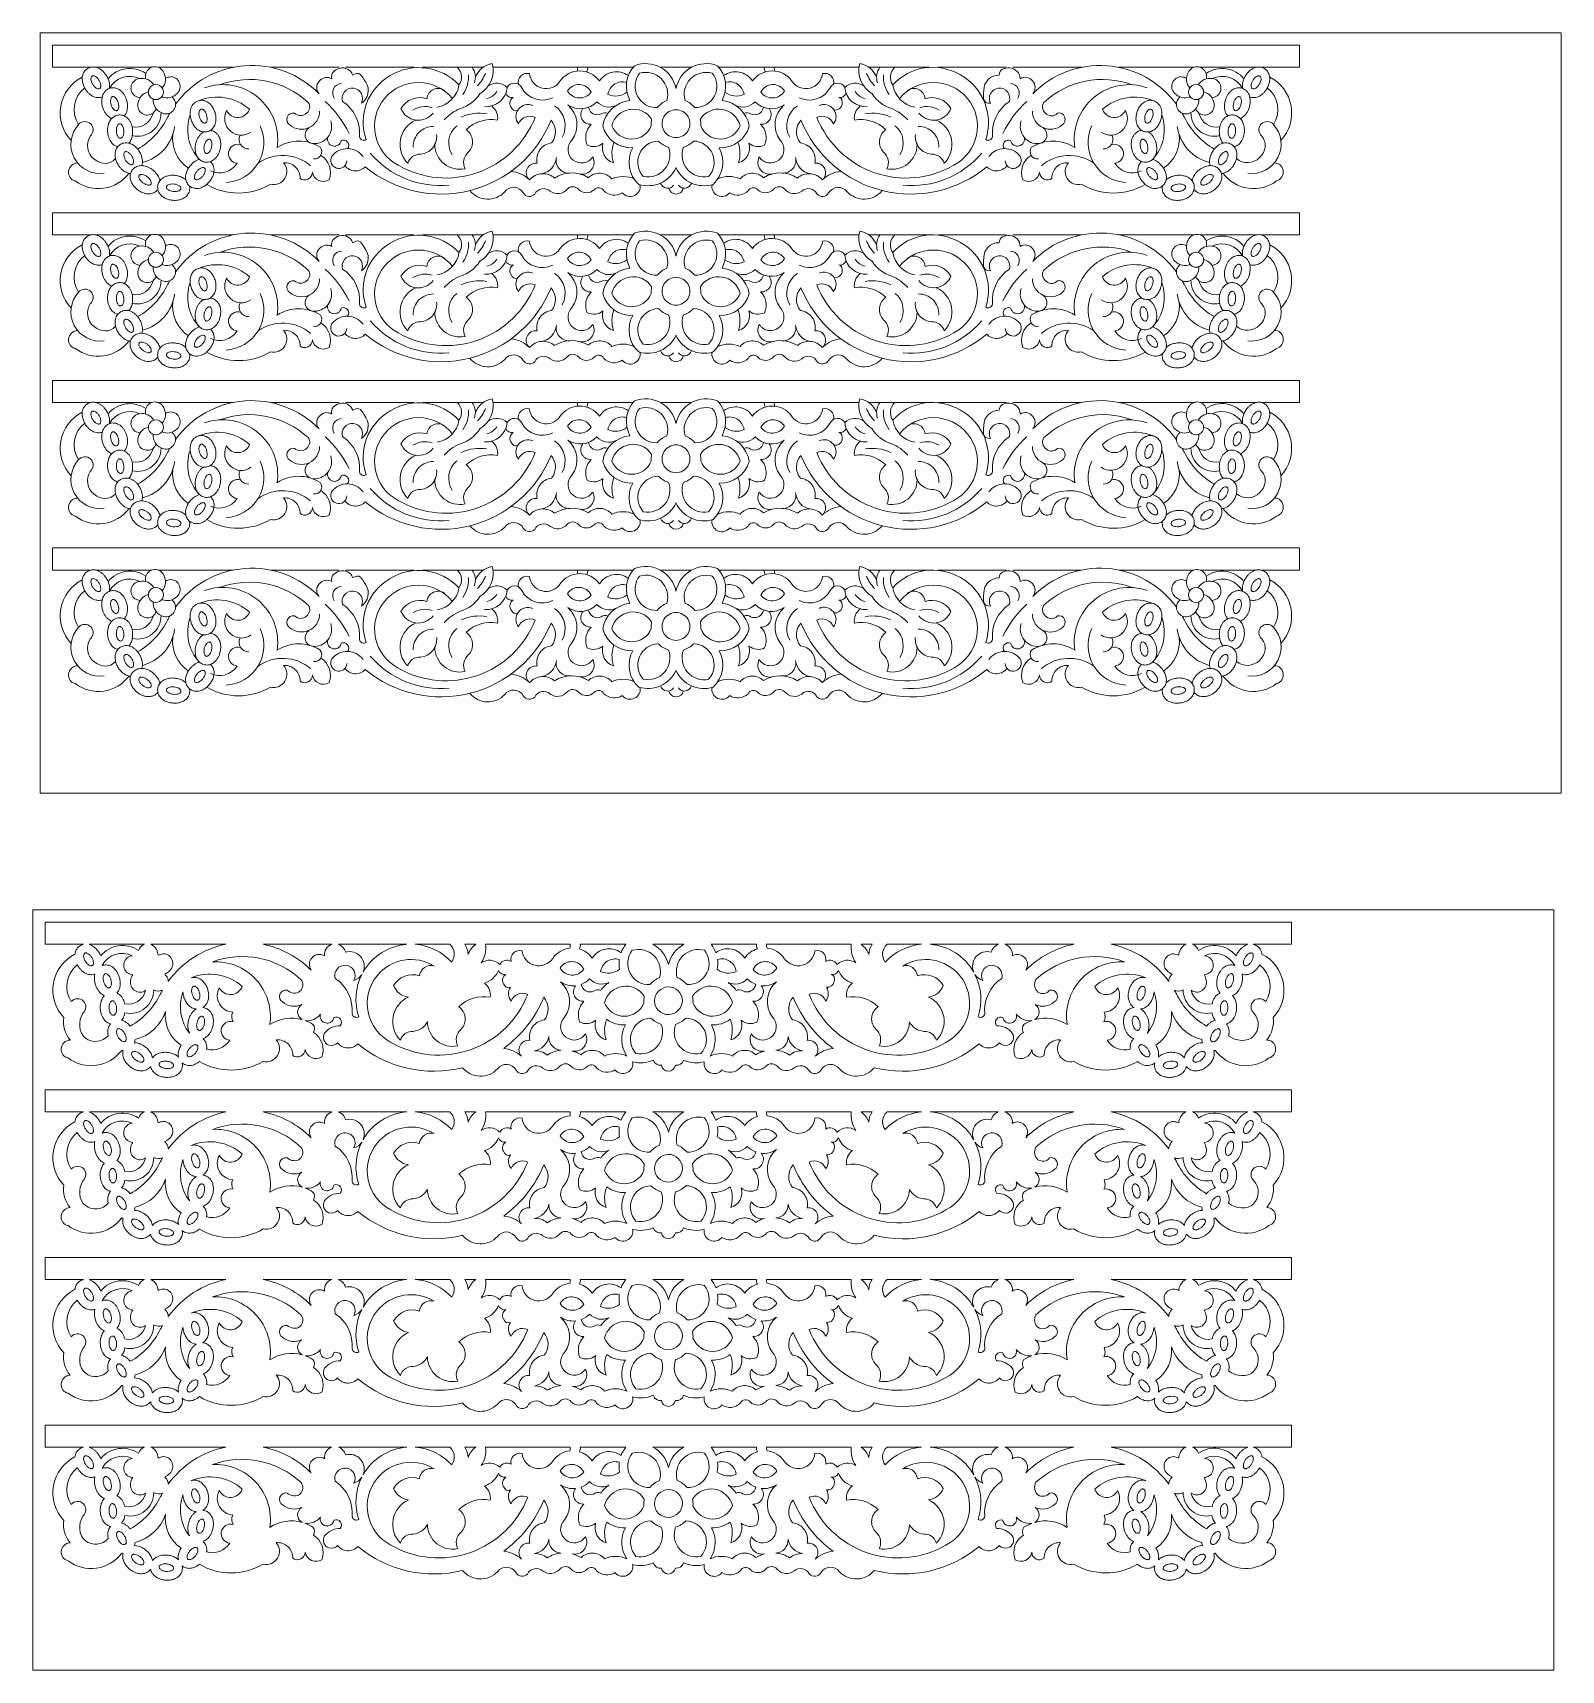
# Model space of a CAD drawing. Header units: millimetres. Extents: x 5151 to 5396, y 1629 to 1892.
import ezdxf

# ---------------------------------------------------------------- set-up
doc = ezdxf.new("R2010")
doc.units = ezdxf.units.MM
doc.header["$MEASUREMENT"] = 0
doc.layers.add('SITARA ALL', color=18, linetype='Continuous', true_color=0x000000)

msp = doc.modelspace()

# ---------------------------------------------------------------- linework, layer by layer
at = {"layer": 'SITARA ALL', "lineweight": 9}
for points, knots in [([(5151.92, 1891.91), (5151.92, 1891.91), (5395.92, 1891.91), (5395.92, 1891.91), (5395.92, 1891.91), (5395.92, 1769.91), (5395.92, 1769.91), (5395.92, 1769.91), (5151.92, 1769.91), (5151.92, 1769.91), (5151.92, 1769.91), (5151.92, 1891.91), (5151.92, 1891.91)], [0, 0, 0, 0, 0.25, 0.25, 0.25, 0.5, 0.5, 0.5, 0.75, 0.75, 0.75, 1, 1, 1, 1]), ([(5163.03, 1882.96), (5163.04, 1883.01), (5163.05, 1883.06), (5163.05, 1883.1), (5163.07, 1883.23), (5163.07, 1883.36), (5163.07, 1883.49), (5163.06, 1883.61), (5163.05, 1883.73), (5163.03, 1883.85), (5163.01, 1883.96), (5162.98, 1884.07), (5162.95, 1884.18), (5162.89, 1884.38), (5162.81, 1884.58), (5162.71, 1884.76), (5162.62, 1884.95), (5162.51, 1885.13), (5162.38, 1885.29), (5162.28, 1885.43), (5162.16, 1885.56), (5162.04, 1885.68), (5161.93, 1885.79), (5161.82, 1885.88), (5161.7, 1885.97), (5161.57, 1886.06), (5161.44, 1886.14), (5161.3, 1886.21), (5161.19, 1886.26), (5161.08, 1886.3), (5160.96, 1886.33), (5160.83, 1886.37), (5160.7, 1886.39), (5160.57, 1886.4), (5160.45, 1886.41), (5160.34, 1886.41), (5160.23, 1886.39), (5160.1, 1886.38), (5159.98, 1886.35), (5159.87, 1886.31), (5159.75, 1886.27), (5159.64, 1886.22), (5159.53, 1886.15)], [0, 0, 0, 0, 0.066667, 0.066667, 0.066667, 0.133333, 0.133333, 0.133333, 0.2, 0.2, 0.2, 0.266667, 0.266667, 0.266667, 0.333333, 0.333333, 0.333333, 0.4, 0.4, 0.4, 0.466667, 0.466667, 0.466667, 0.533333, 0.533333, 0.533333, 0.6, 0.6, 0.6, 0.666667, 0.666667, 0.666667, 0.733333, 0.733333, 0.733333, 0.8, 0.8, 0.8, 0.866667, 0.866667, 0.866667, 1, 1, 1, 1]), ([(5171.76, 1885.53), (5171.5, 1886.12), (5170.9, 1886.48), (5170.26, 1886.45), (5169.62, 1886.41), (5169.07, 1886), (5168.88, 1885.39)], [0, 0, 0, 0, 0.333333, 0.333333, 0.333333, 1, 1, 1, 1]), ([(5196.69, 1882.11), (5193.57, 1885.3), (5189.21, 1886.95), (5184.76, 1886.62), (5180.32, 1886.29), (5176.26, 1884.04), (5173.64, 1880.43)], [0, 0, 0, 0, 0.333333, 0.333333, 0.333333, 1, 1, 1, 1]), ([(5202.09, 1885.12), (5201.78, 1885.99), (5200.84, 1886.46), (5199.95, 1886.19), (5199.07, 1885.93), (5198.5, 1885.42), (5198.72, 1884.52)], [0, 0, 0, 0, 0.333333, 0.333333, 0.333333, 1, 1, 1, 1]), ([(5219.11, 1883.53), (5216.25, 1886.57), (5211.64, 1887.2), (5208.06, 1885.03), (5204.49, 1882.86), (5202.84, 1878.71), (5204.21, 1874.76)], [0, 0, 0, 0, 0.333333, 0.333333, 0.333333, 1, 1, 1, 1]), ([(5253.92, 1882.97), (5253.63, 1884.41), (5252.73, 1885.64), (5251.44, 1886.35), (5250.16, 1887.05), (5248.64, 1887.15), (5247.28, 1886.62)], [0, 0, 0, 0, 0.333333, 0.333333, 0.333333, 1, 1, 1, 1]), ([(5260.56, 1886.62), (5259.19, 1887.15), (5257.67, 1887.05), (5256.38, 1886.34), (5255.1, 1885.64), (5254.2, 1884.41), (5253.92, 1882.97)], [0, 0, 0, 0, 0.333333, 0.333333, 0.333333, 1, 1, 1, 1]), ([(5303.62, 1874.76), (5304.89, 1878.75), (5303.2, 1883.08), (5299.57, 1885.15), (5295.93, 1887.22), (5291.51, 1886.65), (5288.72, 1883.53)], [0, 0, 0, 0, 0.333333, 0.333333, 0.333333, 1, 1, 1, 1]), ([(5309.12, 1884.52), (5309.12, 1885.44), (5308.4, 1886.21), (5307.48, 1886.27), (5306.56, 1886.32), (5305.85, 1886.04), (5305.75, 1885.12)], [0, 0, 0, 0, 0.333333, 0.333333, 0.333333, 1, 1, 1, 1]), ([(5334.19, 1880.43), (5331.57, 1884.04), (5327.49, 1886.3), (5323.05, 1886.62), (5318.6, 1886.94), (5314.26, 1885.31), (5311.15, 1882.11)], [0, 0, 0, 0, 0.333333, 0.333333, 0.333333, 1, 1, 1, 1]), ([(5338.96, 1885.39), (5338.76, 1886), (5338.2, 1886.42), (5337.56, 1886.45), (5336.92, 1886.48), (5336.33, 1886.12), (5336.08, 1885.53)], [0, 0, 0, 0, 0.333333, 0.333333, 0.333333, 1, 1, 1, 1]), ([(5344.81, 1882.96), (5344.8, 1883.01), (5344.79, 1883.06), (5344.78, 1883.1), (5344.77, 1883.23), (5344.76, 1883.36), (5344.77, 1883.49), (5344.77, 1883.61), (5344.79, 1883.73), (5344.81, 1883.85), (5344.83, 1883.96), (5344.85, 1884.07), (5344.89, 1884.18), (5344.95, 1884.38), (5345.03, 1884.58), (5345.12, 1884.76), (5345.22, 1884.95), (5345.33, 1885.13), (5345.45, 1885.29), (5345.56, 1885.43), (5345.67, 1885.56), (5345.8, 1885.68), (5345.9, 1885.79), (5346.01, 1885.88), (5346.13, 1885.97), (5346.26, 1886.06), (5346.4, 1886.14), (5346.54, 1886.21), (5346.65, 1886.26), (5346.76, 1886.3), (5346.87, 1886.33), (5347, 1886.37), (5347.14, 1886.39), (5347.27, 1886.4), (5347.38, 1886.41), (5347.5, 1886.41), (5347.61, 1886.39), (5347.73, 1886.38), (5347.85, 1886.35), (5347.97, 1886.31), (5348.09, 1886.27), (5348.2, 1886.22), (5348.31, 1886.15)], [0, 0, 0, 0, 0.066667, 0.066667, 0.066667, 0.133333, 0.133333, 0.133333, 0.2, 0.2, 0.2, 0.266667, 0.266667, 0.266667, 0.333333, 0.333333, 0.333333, 0.4, 0.4, 0.4, 0.466667, 0.466667, 0.466667, 0.533333, 0.533333, 0.533333, 0.6, 0.6, 0.6, 0.666667, 0.666667, 0.666667, 0.733333, 0.733333, 0.733333, 0.8, 0.8, 0.8, 0.866667, 0.866667, 0.866667, 1, 1, 1, 1]), ([(5158.69, 1884.8), (5156.87, 1883.87), (5155.6, 1882.15), (5155.25, 1880.15), (5154.9, 1878.15), (5155.49, 1876.1), (5156.88, 1874.61)], [0, 0, 0, 0, 0.333333, 0.333333, 0.333333, 1, 1, 1, 1]), ([(5159.53, 1886.15), (5159.44, 1886.1), (5159.35, 1886.03), (5159.27, 1885.96), (5159.19, 1885.89), (5159.12, 1885.82), (5159.06, 1885.73), (5159, 1885.66), (5158.95, 1885.57), (5158.9, 1885.49), (5158.86, 1885.41), (5158.82, 1885.33), (5158.79, 1885.24), (5158.76, 1885.17), (5158.74, 1885.09), (5158.72, 1885), (5158.69, 1884.88), (5158.68, 1884.76), (5158.67, 1884.63), (5158.67, 1884.52), (5158.67, 1884.4), (5158.68, 1884.29), (5158.69, 1884.18), (5158.71, 1884.07), (5158.73, 1883.97), (5158.75, 1883.87), (5158.78, 1883.77), (5158.81, 1883.67), (5158.87, 1883.46), (5158.96, 1883.26), (5159.06, 1883.07), (5159.17, 1882.88), (5159.28, 1882.7), (5159.42, 1882.54), (5159.52, 1882.41), (5159.63, 1882.28), (5159.76, 1882.17), (5159.88, 1882.05), (5160.02, 1881.95), (5160.16, 1881.85), (5160.27, 1881.78), (5160.38, 1881.72), (5160.49, 1881.67), (5160.62, 1881.62), (5160.76, 1881.57), (5160.89, 1881.54), (5161, 1881.52), (5161.12, 1881.51), (5161.23, 1881.5), (5161.36, 1881.5), (5161.48, 1881.51), (5161.61, 1881.53), (5161.7, 1881.54), (5161.8, 1881.57), (5161.89, 1881.6)], [0, 0, 0, 0, 0.052632, 0.052632, 0.052632, 0.105263, 0.105263, 0.105263, 0.157895, 0.157895, 0.157895, 0.210526, 0.210526, 0.210526, 0.263158, 0.263158, 0.263158, 0.315789, 0.315789, 0.315789, 0.368421, 0.368421, 0.368421, 0.421053, 0.421053, 0.421053, 0.473684, 0.473684, 0.473684, 0.526316, 0.526316, 0.526316, 0.578947, 0.578947, 0.578947, 0.631579, 0.631579, 0.631579, 0.684211, 0.684211, 0.684211, 0.736842, 0.736842, 0.736842, 0.789474, 0.789474, 0.789474, 0.842105, 0.842105, 0.842105, 0.894737, 0.894737, 0.894737, 1, 1, 1, 1]), ([(5160.26, 1884.95), (5160.21, 1884.92), (5160.17, 1884.88), (5160.14, 1884.83), (5160.11, 1884.77), (5160.09, 1884.72), (5160.09, 1884.66), (5160.07, 1884.58), (5160.07, 1884.5), (5160.08, 1884.42), (5160.09, 1884.31), (5160.11, 1884.2), (5160.15, 1884.09), (5160.2, 1883.93), (5160.27, 1883.78), (5160.36, 1883.64), (5160.45, 1883.5), (5160.55, 1883.36), (5160.67, 1883.24), (5160.75, 1883.16), (5160.84, 1883.09), (5160.93, 1883.03), (5161, 1882.99), (5161.07, 1882.96), (5161.14, 1882.93), (5161.2, 1882.91), (5161.26, 1882.91), (5161.32, 1882.91), (5161.37, 1882.91), (5161.43, 1882.93), (5161.48, 1882.95), (5161.53, 1882.99), (5161.57, 1883.03), (5161.6, 1883.08), (5161.62, 1883.13), (5161.64, 1883.19), (5161.65, 1883.25), (5161.66, 1883.33), (5161.67, 1883.41), (5161.66, 1883.49), (5161.65, 1883.6), (5161.62, 1883.71), (5161.59, 1883.82), (5161.54, 1883.97), (5161.47, 1884.12), (5161.38, 1884.26), (5161.29, 1884.41), (5161.19, 1884.55), (5161.07, 1884.67), (5160.99, 1884.75), (5160.9, 1884.82), (5160.81, 1884.88), (5160.74, 1884.92), (5160.67, 1884.95), (5160.6, 1884.98), (5160.54, 1884.99), (5160.48, 1885), (5160.42, 1885), (5160.36, 1885), (5160.31, 1884.98), (5160.26, 1884.95)], [0, 0, 0, 0, 0.05, 0.05, 0.05, 0.1, 0.1, 0.1, 0.15, 0.15, 0.15, 0.2, 0.2, 0.2, 0.25, 0.25, 0.25, 0.3, 0.3, 0.3, 0.35, 0.35, 0.35, 0.4, 0.4, 0.4, 0.45, 0.45, 0.45, 0.5, 0.5, 0.5, 0.55, 0.55, 0.55, 0.6, 0.6, 0.6, 0.65, 0.65, 0.65, 0.7, 0.7, 0.7, 0.75, 0.75, 0.75, 0.8, 0.8, 0.8, 0.85, 0.85, 0.85, 0.9, 0.9, 0.9, 0.95, 0.95, 0.95, 1, 1, 1, 1]), ([(5167.88, 1884.56), (5167.25, 1884.49), (5166.72, 1884.04), (5166.55, 1883.42), (5166.39, 1882.8), (5166.61, 1882.15), (5167.13, 1881.77)], [0, 0, 0, 0, 0.333333, 0.333333, 0.333333, 1, 1, 1, 1]), ([(5173.88, 1882.15), (5174.36, 1882.58), (5174.52, 1883.26), (5174.29, 1883.86), (5174.06, 1884.46), (5173.5, 1884.85), (5172.86, 1884.84)], [0, 0, 0, 0, 0.333333, 0.333333, 0.333333, 1, 1, 1, 1]), ([(5189.94, 1873.49), (5190.39, 1876.55), (5189.21, 1879.62), (5186.82, 1881.58), (5184.43, 1883.54), (5181.22, 1884.12), (5178.31, 1883.08)], [0, 0, 0, 0, 0.333333, 0.333333, 0.333333, 1, 1, 1, 1]), ([(5198.72, 1884.52), (5198.04, 1884.92), (5197.16, 1884.75), (5196.67, 1884.14), (5196.17, 1883.52), (5196.15, 1882.69), (5196.69, 1882.11)], [0, 0, 0, 0, 0.333333, 0.333333, 0.333333, 1, 1, 1, 1]), ([(5200.25, 1883.78), (5199.72, 1883.74), (5199.24, 1883.41), (5199, 1882.93), (5198.77, 1882.44), (5198.8, 1881.87), (5199.09, 1881.42)], [0, 0, 0, 0, 0.333333, 0.333333, 0.333333, 1, 1, 1, 1]), ([(5203.45, 1880.59), (5204.58, 1881.33), (5204.9, 1882.84), (5204.17, 1883.98), (5203.45, 1885.11), (5203.24, 1885.82), (5202.09, 1885.12)], [0, 0, 0, 0, 0.333333, 0.333333, 0.333333, 1, 1, 1, 1]), ([(5218.08, 1881.34), (5216.74, 1882.99), (5214.73, 1883.94), (5212.61, 1883.94), (5210.49, 1883.94), (5208.49, 1882.99), (5207.15, 1881.34), (5205.81, 1879.7), (5205.29, 1877.54), (5205.72, 1875.46), (5206.16, 1873.38), (5207.49, 1871.62), (5209.37, 1870.65)], [0, 0, 0, 0, 0.2, 0.2, 0.2, 0.4, 0.4, 0.4, 0.6, 0.6, 0.6, 1, 1, 1, 1]), ([(5229.17, 1883.08), (5228.95, 1883.52), (5228.51, 1883.81), (5228.01, 1883.82), (5227.52, 1883.83), (5227.06, 1883.57), (5226.83, 1883.14)], [0, 0, 0, 0, 0.333333, 0.333333, 0.333333, 1, 1, 1, 1]), ([(5230.4, 1885.35), (5229.91, 1885.48), (5229.39, 1885.34), (5229.04, 1884.99), (5228.68, 1884.63), (5228.54, 1884.12), (5228.66, 1883.63)], [0, 0, 0, 0, 0.333333, 0.333333, 0.333333, 1, 1, 1, 1]), ([(5230.4, 1885.35), (5230.52, 1884.23), (5231.34, 1883.3), (5232.44, 1883.03), (5233.54, 1882.76), (5234.68, 1883.18), (5235.31, 1884.13)], [0, 0, 0, 0, 0.333333, 0.333333, 0.333333, 1, 1, 1, 1]), ([(5241.65, 1884.17), (5240.92, 1885.2), (5239.73, 1885.8), (5238.47, 1885.79), (5237.21, 1885.78), (5236.03, 1885.17), (5235.31, 1884.13)], [0, 0, 0, 0, 0.333333, 0.333333, 0.333333, 1, 1, 1, 1]), ([(5246.28, 1885.03), (5245.56, 1885.56), (5244.65, 1885.77), (5243.78, 1885.6), (5242.9, 1885.44), (5242.13, 1884.92), (5241.65, 1884.17)], [0, 0, 0, 0, 0.333333, 0.333333, 0.333333, 1, 1, 1, 1]), ([(5246, 1883.95), (5245.35, 1884.14), (5244.64, 1884.03), (5244.07, 1883.66), (5243.49, 1883.29), (5243.11, 1882.7), (5243.01, 1882.02)], [0, 0, 0, 0, 0.333333, 0.333333, 0.333333, 1, 1, 1, 1]), ([(5248.09, 1885.41), (5247.28, 1884.36), (5247.14, 1882.94), (5247.74, 1881.76), (5248.35, 1880.58), (5249.56, 1879.85), (5250.89, 1879.9)], [0, 0, 0, 0, 0.333333, 0.333333, 0.333333, 1, 1, 1, 1]), ([(5252.46, 1881.03), (5252.82, 1882.27), (5252.48, 1883.6), (5251.57, 1884.51), (5250.65, 1885.43), (5249.33, 1885.77), (5248.09, 1885.41)], [0, 0, 0, 0, 0.333333, 0.333333, 0.333333, 1, 1, 1, 1]), ([(5259.74, 1885.41), (5258.5, 1885.77), (5257.17, 1885.42), (5256.26, 1884.5), (5255.35, 1883.59), (5255.01, 1882.26), (5255.37, 1881.03)], [0, 0, 0, 0, 0.333333, 0.333333, 0.333333, 1, 1, 1, 1]), ([(5256.95, 1879.9), (5258.27, 1879.86), (5259.5, 1880.59), (5260.1, 1881.78), (5260.7, 1882.96), (5260.57, 1884.37), (5259.74, 1885.41)], [0, 0, 0, 0, 0.333333, 0.333333, 0.333333, 1, 1, 1, 1]), ([(5266.18, 1884.17), (5265.7, 1884.92), (5264.93, 1885.44), (5264.05, 1885.6), (5263.18, 1885.77), (5262.28, 1885.56), (5261.56, 1885.03)], [0, 0, 0, 0, 0.333333, 0.333333, 0.333333, 1, 1, 1, 1]), ([(5264.83, 1882.02), (5264.73, 1882.7), (5264.34, 1883.3), (5263.77, 1883.67), (5263.19, 1884.04), (5262.49, 1884.14), (5261.83, 1883.95)], [0, 0, 0, 0, 0.333333, 0.333333, 0.333333, 1, 1, 1, 1]), ([(5272.52, 1884.13), (5271.8, 1885.16), (5270.62, 1885.79), (5269.36, 1885.79), (5268.1, 1885.8), (5266.91, 1885.2), (5266.18, 1884.17)], [0, 0, 0, 0, 0.333333, 0.333333, 0.333333, 1, 1, 1, 1]), ([(5272.52, 1884.13), (5273.16, 1883.19), (5274.32, 1882.75), (5275.42, 1883.03), (5276.52, 1883.31), (5277.32, 1884.23), (5277.44, 1885.35)], [0, 0, 0, 0, 0.333333, 0.333333, 0.333333, 1, 1, 1, 1]), ([(5279.17, 1883.63), (5279.3, 1884.12), (5279.15, 1884.64), (5278.79, 1884.99), (5278.44, 1885.34), (5277.92, 1885.48), (5277.44, 1885.35)], [0, 0, 0, 0, 0.333333, 0.333333, 0.333333, 1, 1, 1, 1]), ([(5281.01, 1883.14), (5280.77, 1883.57), (5280.31, 1883.83), (5279.82, 1883.82), (5279.32, 1883.81), (5278.88, 1883.52), (5278.67, 1883.08)], [0, 0, 0, 0, 0.333333, 0.333333, 0.333333, 1, 1, 1, 1]), ([(5298.46, 1870.65), (5300.34, 1871.62), (5301.69, 1873.4), (5302.12, 1875.47), (5302.55, 1877.55), (5302.03, 1879.7), (5300.69, 1881.34), (5299.35, 1882.99), (5297.34, 1883.94), (5295.22, 1883.94), (5293.09, 1883.94), (5291.1, 1882.99), (5289.76, 1881.34)], [0, 0, 0, 0, 0.2, 0.2, 0.2, 0.4, 0.4, 0.4, 0.6, 0.6, 0.6, 1, 1, 1, 1]), ([(5305.75, 1885.12), (5304.4, 1885.12), (5303.3, 1884.04), (5303.28, 1882.69), (5303.25, 1881.34), (5303.04, 1880.63), (5304.38, 1880.59)], [0, 0, 0, 0, 0.333333, 0.333333, 0.333333, 1, 1, 1, 1]), ([(5308.74, 1881.42), (5309.03, 1881.87), (5309.07, 1882.45), (5308.83, 1882.93), (5308.59, 1883.41), (5308.12, 1883.74), (5307.58, 1883.78)], [0, 0, 0, 0, 0.333333, 0.333333, 0.333333, 1, 1, 1, 1]), ([(5311.15, 1882.11), (5311.66, 1882.72), (5311.64, 1883.61), (5311.11, 1884.2), (5310.59, 1884.79), (5309.78, 1884.95), (5309.12, 1884.52)], [0, 0, 0, 0, 0.333333, 0.333333, 0.333333, 1, 1, 1, 1]), ([(5329.52, 1883.08), (5326.61, 1884.11), (5323.37, 1883.53), (5320.99, 1881.56), (5318.61, 1879.59), (5317.44, 1876.55), (5317.9, 1873.49)], [0, 0, 0, 0, 0.333333, 0.333333, 0.333333, 1, 1, 1, 1]), ([(5334.98, 1884.84), (5334.34, 1884.84), (5333.77, 1884.44), (5333.54, 1883.84), (5333.31, 1883.24), (5333.47, 1882.58), (5333.95, 1882.15)], [0, 0, 0, 0, 0.333333, 0.333333, 0.333333, 1, 1, 1, 1]), ([(5340.7, 1881.77), (5341.22, 1882.15), (5341.45, 1882.81), (5341.28, 1883.43), (5341.11, 1884.05), (5340.59, 1884.5), (5339.95, 1884.56)], [0, 0, 0, 0, 0.333333, 0.333333, 0.333333, 1, 1, 1, 1]), ([(5348.31, 1886.15), (5348.4, 1886.1), (5348.48, 1886.03), (5348.56, 1885.96), (5348.64, 1885.89), (5348.71, 1885.82), (5348.78, 1885.73), (5348.83, 1885.66), (5348.89, 1885.57), (5348.93, 1885.49), (5348.98, 1885.41), (5349.01, 1885.33), (5349.04, 1885.24), (5349.07, 1885.17), (5349.1, 1885.09), (5349.11, 1885), (5349.14, 1884.88), (5349.16, 1884.76), (5349.16, 1884.63), (5349.17, 1884.52), (5349.17, 1884.4), (5349.16, 1884.29), (5349.15, 1884.18), (5349.13, 1884.07), (5349.11, 1883.97), (5349.09, 1883.87), (5349.06, 1883.77), (5349.03, 1883.67), (5348.96, 1883.46), (5348.88, 1883.26), (5348.77, 1883.07), (5348.67, 1882.88), (5348.55, 1882.7), (5348.42, 1882.54), (5348.31, 1882.41), (5348.2, 1882.28), (5348.08, 1882.17), (5347.95, 1882.05), (5347.82, 1881.95), (5347.67, 1881.85), (5347.57, 1881.78), (5347.46, 1881.72), (5347.34, 1881.67), (5347.21, 1881.62), (5347.08, 1881.57), (5346.94, 1881.54), (5346.83, 1881.52), (5346.72, 1881.51), (5346.61, 1881.5), (5346.48, 1881.5), (5346.35, 1881.51), (5346.23, 1881.53), (5346.13, 1881.54), (5346.04, 1881.57), (5345.95, 1881.6)], [0, 0, 0, 0, 0.052632, 0.052632, 0.052632, 0.105263, 0.105263, 0.105263, 0.157895, 0.157895, 0.157895, 0.210526, 0.210526, 0.210526, 0.263158, 0.263158, 0.263158, 0.315789, 0.315789, 0.315789, 0.368421, 0.368421, 0.368421, 0.421053, 0.421053, 0.421053, 0.473684, 0.473684, 0.473684, 0.526316, 0.526316, 0.526316, 0.578947, 0.578947, 0.578947, 0.631579, 0.631579, 0.631579, 0.684211, 0.684211, 0.684211, 0.736842, 0.736842, 0.736842, 0.789474, 0.789474, 0.789474, 0.842105, 0.842105, 0.842105, 0.894737, 0.894737, 0.894737, 1, 1, 1, 1]), ([(5347.57, 1884.95), (5347.52, 1884.98), (5347.47, 1885), (5347.41, 1885), (5347.35, 1885), (5347.29, 1884.99), (5347.23, 1884.97), (5347.16, 1884.95), (5347.08, 1884.91), (5347.02, 1884.87), (5346.92, 1884.81), (5346.83, 1884.74), (5346.76, 1884.65), (5346.64, 1884.54), (5346.54, 1884.41), (5346.45, 1884.26), (5346.37, 1884.12), (5346.29, 1883.96), (5346.24, 1883.8), (5346.21, 1883.69), (5346.19, 1883.59), (5346.18, 1883.48), (5346.17, 1883.4), (5346.17, 1883.32), (5346.18, 1883.24), (5346.19, 1883.18), (5346.21, 1883.13), (5346.24, 1883.07), (5346.27, 1883.02), (5346.31, 1882.98), (5346.36, 1882.95), (5346.41, 1882.92), (5346.47, 1882.91), (5346.52, 1882.91), (5346.58, 1882.91), (5346.64, 1882.92), (5346.7, 1882.93), (5346.78, 1882.96), (5346.85, 1882.99), (5346.92, 1883.04), (5347.01, 1883.1), (5347.1, 1883.17), (5347.18, 1883.25), (5347.29, 1883.37), (5347.39, 1883.5), (5347.48, 1883.64), (5347.57, 1883.79), (5347.64, 1883.94), (5347.69, 1884.11), (5347.73, 1884.21), (5347.75, 1884.32), (5347.76, 1884.43), (5347.76, 1884.51), (5347.76, 1884.59), (5347.75, 1884.67), (5347.74, 1884.73), (5347.72, 1884.78), (5347.69, 1884.83), (5347.66, 1884.88), (5347.62, 1884.92), (5347.57, 1884.95)], [0, 0, 0, 0, 0.05, 0.05, 0.05, 0.1, 0.1, 0.1, 0.15, 0.15, 0.15, 0.2, 0.2, 0.2, 0.25, 0.25, 0.25, 0.3, 0.3, 0.3, 0.35, 0.35, 0.35, 0.4, 0.4, 0.4, 0.45, 0.45, 0.45, 0.5, 0.5, 0.5, 0.55, 0.55, 0.55, 0.6, 0.6, 0.6, 0.65, 0.65, 0.65, 0.7, 0.7, 0.7, 0.75, 0.75, 0.75, 0.8, 0.8, 0.8, 0.85, 0.85, 0.85, 0.9, 0.9, 0.9, 0.95, 0.95, 0.95, 1, 1, 1, 1]), ([(5350.96, 1874.61), (5352.34, 1876.11), (5352.94, 1878.16), (5352.58, 1880.16), (5352.23, 1882.17), (5350.96, 1883.88), (5349.15, 1884.8)], [0, 0, 0, 0, 0.333333, 0.333333, 0.333333, 1, 1, 1, 1]), ([(5163.16, 1883.01), (5163.06, 1882.98), (5162.96, 1882.94), (5162.86, 1882.89), (5162.77, 1882.84), (5162.68, 1882.79), (5162.6, 1882.73), (5162.52, 1882.67), (5162.45, 1882.6), (5162.38, 1882.53), (5162.32, 1882.47), (5162.26, 1882.4), (5162.21, 1882.32), (5162.16, 1882.25), (5162.12, 1882.18), (5162.08, 1882.11), (5162.02, 1882), (5161.97, 1881.88), (5161.93, 1881.76), (5161.9, 1881.66), (5161.87, 1881.54), (5161.85, 1881.43), (5161.83, 1881.32), (5161.82, 1881.22), (5161.81, 1881.11), (5161.81, 1881.01), (5161.81, 1880.9), (5161.81, 1880.8), (5161.82, 1880.58), (5161.85, 1880.37), (5161.9, 1880.16), (5161.95, 1879.95), (5162.02, 1879.74), (5162.1, 1879.55), (5162.17, 1879.39), (5162.25, 1879.24), (5162.33, 1879.1), (5162.43, 1878.96), (5162.53, 1878.82), (5162.64, 1878.69), (5162.73, 1878.6), (5162.82, 1878.51), (5162.92, 1878.43), (5163.03, 1878.34), (5163.14, 1878.27), (5163.27, 1878.2), (5163.31, 1878.18), (5163.35, 1878.16), (5163.4, 1878.14)], [0, 0, 0, 0, 0.058824, 0.058824, 0.058824, 0.117647, 0.117647, 0.117647, 0.176471, 0.176471, 0.176471, 0.235294, 0.235294, 0.235294, 0.294118, 0.294118, 0.294118, 0.352941, 0.352941, 0.352941, 0.411765, 0.411765, 0.411765, 0.470588, 0.470588, 0.470588, 0.529412, 0.529412, 0.529412, 0.588235, 0.588235, 0.588235, 0.647059, 0.647059, 0.647059, 0.705882, 0.705882, 0.705882, 0.764706, 0.764706, 0.764706, 0.823529, 0.823529, 0.823529, 0.882353, 0.882353, 0.882353, 1, 1, 1, 1]), ([(5165.41, 1878.57), (5165.44, 1878.6), (5165.47, 1878.64), (5165.49, 1878.68), (5165.55, 1878.75), (5165.6, 1878.83), (5165.65, 1878.91), (5165.69, 1878.98), (5165.73, 1879.06), (5165.76, 1879.14), (5165.81, 1879.26), (5165.85, 1879.38), (5165.88, 1879.51), (5165.9, 1879.63), (5165.92, 1879.74), (5165.93, 1879.86), (5165.94, 1879.98), (5165.95, 1880.09), (5165.94, 1880.21), (5165.94, 1880.42), (5165.91, 1880.63), (5165.87, 1880.83), (5165.82, 1881.04), (5165.76, 1881.24), (5165.69, 1881.43), (5165.62, 1881.59), (5165.55, 1881.75), (5165.46, 1881.9), (5165.39, 1882.02), (5165.3, 1882.14), (5165.21, 1882.26), (5165.11, 1882.38), (5165, 1882.5), (5164.88, 1882.6), (5164.79, 1882.68), (5164.69, 1882.75), (5164.59, 1882.81), (5164.47, 1882.88), (5164.35, 1882.93), (5164.23, 1882.98), (5164.12, 1883.01), (5164.01, 1883.04), (5163.9, 1883.06), (5163.77, 1883.07), (5163.65, 1883.08), (5163.53, 1883.07), (5163.4, 1883.06), (5163.28, 1883.04), (5163.16, 1883.01)], [0, 0, 0, 0, 0.058824, 0.058824, 0.058824, 0.117647, 0.117647, 0.117647, 0.176471, 0.176471, 0.176471, 0.235294, 0.235294, 0.235294, 0.294118, 0.294118, 0.294118, 0.352941, 0.352941, 0.352941, 0.411765, 0.411765, 0.411765, 0.470588, 0.470588, 0.470588, 0.529412, 0.529412, 0.529412, 0.588235, 0.588235, 0.588235, 0.647059, 0.647059, 0.647059, 0.705882, 0.705882, 0.705882, 0.764706, 0.764706, 0.764706, 0.823529, 0.823529, 0.823529, 0.882353, 0.882353, 0.882353, 1, 1, 1, 1]), ([(5163.55, 1881.66), (5163.5, 1881.64), (5163.45, 1881.61), (5163.4, 1881.57), (5163.36, 1881.52), (5163.33, 1881.47), (5163.31, 1881.42), (5163.27, 1881.34), (5163.25, 1881.27), (5163.24, 1881.19), (5163.22, 1881.08), (5163.21, 1880.97), (5163.22, 1880.85), (5163.23, 1880.69), (5163.26, 1880.53), (5163.3, 1880.37), (5163.35, 1880.2), (5163.41, 1880.04), (5163.5, 1879.9), (5163.55, 1879.8), (5163.62, 1879.71), (5163.69, 1879.63), (5163.75, 1879.57), (5163.81, 1879.52), (5163.87, 1879.48), (5163.92, 1879.44), (5163.98, 1879.42), (5164.04, 1879.41), (5164.09, 1879.39), (5164.15, 1879.39), (5164.2, 1879.41), (5164.26, 1879.43), (5164.31, 1879.46), (5164.35, 1879.5), (5164.39, 1879.54), (5164.42, 1879.59), (5164.45, 1879.65), (5164.48, 1879.72), (5164.5, 1879.8), (5164.52, 1879.88), (5164.54, 1879.99), (5164.54, 1880.1), (5164.54, 1880.21), (5164.53, 1880.38), (5164.5, 1880.54), (5164.45, 1880.7), (5164.41, 1880.86), (5164.34, 1881.02), (5164.25, 1881.17), (5164.2, 1881.27), (5164.13, 1881.36), (5164.06, 1881.44), (5164.01, 1881.5), (5163.95, 1881.55), (5163.88, 1881.59), (5163.83, 1881.62), (5163.78, 1881.65), (5163.72, 1881.66), (5163.66, 1881.67), (5163.61, 1881.67), (5163.55, 1881.66)], [0, 0, 0, 0, 0.05, 0.05, 0.05, 0.1, 0.1, 0.1, 0.15, 0.15, 0.15, 0.2, 0.2, 0.2, 0.25, 0.25, 0.25, 0.3, 0.3, 0.3, 0.35, 0.35, 0.35, 0.4, 0.4, 0.4, 0.45, 0.45, 0.45, 0.5, 0.5, 0.5, 0.55, 0.55, 0.55, 0.6, 0.6, 0.6, 0.65, 0.65, 0.65, 0.7, 0.7, 0.7, 0.75, 0.75, 0.75, 0.8, 0.8, 0.8, 0.85, 0.85, 0.85, 0.9, 0.9, 0.9, 0.95, 0.95, 0.95, 1, 1, 1, 1]), ([(5171.7, 1882.38), (5171.7, 1882.81), (5171.47, 1883.21), (5171.09, 1883.42), (5170.72, 1883.64), (5170.26, 1883.64), (5169.89, 1883.42), (5169.52, 1883.21), (5169.29, 1882.81), (5169.29, 1882.38), (5169.29, 1881.95), (5169.52, 1881.55), (5169.89, 1881.34), (5170.26, 1881.12), (5170.72, 1881.12), (5171.09, 1881.34), (5171.47, 1881.55), (5171.7, 1881.95), (5171.7, 1882.38)], [0, 0, 0, 0, 0.166667, 0.166667, 0.166667, 0.333333, 0.333333, 0.333333, 0.5, 0.5, 0.5, 0.666667, 0.666667, 0.666667, 0.833333, 0.833333, 0.833333, 1, 1, 1, 1]), ([(5177.32, 1881), (5177.42, 1881.03), (5177.53, 1881.05), (5177.64, 1881.06), (5177.74, 1881.07), (5177.84, 1881.07), (5177.95, 1881.07), (5178.04, 1881.06), (5178.14, 1881.04), (5178.24, 1881.02), (5178.32, 1881), (5178.41, 1880.97), (5178.49, 1880.94), (5178.57, 1880.91), (5178.64, 1880.87), (5178.72, 1880.83), (5178.83, 1880.77), (5178.93, 1880.7), (5179.03, 1880.62), (5179.12, 1880.55), (5179.2, 1880.47), (5179.28, 1880.38), (5179.35, 1880.3), (5179.42, 1880.22), (5179.48, 1880.13), (5179.54, 1880.05), (5179.6, 1879.96), (5179.65, 1879.87), (5179.76, 1879.68), (5179.85, 1879.49), (5179.92, 1879.28), (5180, 1879.08), (5180.05, 1878.87), (5180.09, 1878.66), (5180.11, 1878.5), (5180.13, 1878.33), (5180.13, 1878.17), (5180.14, 1877.99), (5180.12, 1877.82), (5180.1, 1877.65), (5180.08, 1877.53), (5180.05, 1877.4), (5180.01, 1877.28), (5179.96, 1877.15), (5179.91, 1877.02), (5179.84, 1876.9), (5179.78, 1876.8), (5179.72, 1876.71), (5179.64, 1876.62), (5179.56, 1876.53), (5179.47, 1876.44), (5179.37, 1876.36), (5179.26, 1876.27), (5179.14, 1876.2), (5179.02, 1876.14), (5178.91, 1876.1), (5178.8, 1876.06), (5178.68, 1876.03), (5178.57, 1876.01), (5178.45, 1875.99), (5178.34, 1875.99), (5178.22, 1875.99), (5178.11, 1876), (5178.01, 1876.02), (5177.91, 1876.03), (5177.81, 1876.06), (5177.71, 1876.09), (5177.62, 1876.12), (5177.54, 1876.16), (5177.45, 1876.21), (5177.38, 1876.24), (5177.31, 1876.29), (5177.24, 1876.34), (5177.13, 1876.41), (5177.03, 1876.49), (5176.94, 1876.59), (5176.85, 1876.67), (5176.77, 1876.76), (5176.7, 1876.85), (5176.63, 1876.94), (5176.56, 1877.04), (5176.5, 1877.14), (5176.39, 1877.32), (5176.3, 1877.51), (5176.23, 1877.7), (5176.15, 1877.9), (5176.09, 1878.1), (5176.05, 1878.3), (5176.02, 1878.47), (5176, 1878.64), (5175.99, 1878.82), (5175.99, 1878.96), (5175.99, 1879.11), (5176.01, 1879.26), (5176.02, 1879.42), (5176.05, 1879.57), (5176.1, 1879.72), (5176.13, 1879.84), (5176.18, 1879.95), (5176.23, 1880.05), (5176.29, 1880.17), (5176.36, 1880.29), (5176.44, 1880.39), (5176.51, 1880.48), (5176.59, 1880.57), (5176.68, 1880.64), (5176.77, 1880.72), (5176.87, 1880.79), (5176.98, 1880.85), (5177.09, 1880.91), (5177.2, 1880.96), (5177.32, 1881)], [0, 0, 0, 0, 0.026316, 0.026316, 0.026316, 0.052632, 0.052632, 0.052632, 0.078947, 0.078947, 0.078947, 0.105263, 0.105263, 0.105263, 0.131579, 0.131579, 0.131579, 0.157895, 0.157895, 0.157895, 0.184211, 0.184211, 0.184211, 0.210526, 0.210526, 0.210526, 0.236842, 0.236842, 0.236842, 0.263158, 0.263158, 0.263158, 0.289474, 0.289474, 0.289474, 0.315789, 0.315789, 0.315789, 0.342105, 0.342105, 0.342105, 0.368421, 0.368421, 0.368421, 0.394737, 0.394737, 0.394737, 0.421053, 0.421053, 0.421053, 0.447368, 0.447368, 0.447368, 0.473684, 0.473684, 0.473684, 0.5, 0.5, 0.5, 0.526316, 0.526316, 0.526316, 0.552632, 0.552632, 0.552632, 0.578947, 0.578947, 0.578947, 0.605263, 0.605263, 0.605263, 0.631579, 0.631579, 0.631579, 0.657895, 0.657895, 0.657895, 0.684211, 0.684211, 0.684211, 0.710526, 0.710526, 0.710526, 0.736842, 0.736842, 0.736842, 0.763158, 0.763158, 0.763158, 0.789474, 0.789474, 0.789474, 0.815789, 0.815789, 0.815789, 0.842105, 0.842105, 0.842105, 0.868421, 0.868421, 0.868421, 0.894737, 0.894737, 0.894737, 0.921053, 0.921053, 0.921053, 0.947368, 0.947368, 0.947368, 1, 1, 1, 1]), ([(5203.45, 1880.59), (5203.71, 1881.07), (5203.71, 1881.65), (5203.46, 1882.14), (5203.2, 1882.63), (5202.72, 1882.95), (5202.17, 1883), (5201.62, 1883.06), (5201.08, 1882.84), (5200.73, 1882.41), (5200.39, 1881.98), (5200.27, 1881.41), (5200.43, 1880.89)], [0, 0, 0, 0, 0.2, 0.2, 0.2, 0.4, 0.4, 0.4, 0.6, 0.6, 0.6, 1, 1, 1, 1]), ([(5216.85, 1882.62), (5216.32, 1883.01), (5215.62, 1883.08), (5215.02, 1882.81), (5214.42, 1882.54), (5214.01, 1881.97), (5213.95, 1881.31)], [0, 0, 0, 0, 0.333333, 0.333333, 0.333333, 1, 1, 1, 1]), ([(5227.81, 1881.54), (5227.29, 1881.24), (5227.12, 1880.58), (5227.41, 1880.05), (5227.7, 1879.53), (5228.01, 1879.22), (5228.54, 1879.5)], [0, 0, 0, 0, 0.333333, 0.333333, 0.333333, 1, 1, 1, 1]), ([(5240.3, 1882.37), (5239.96, 1883.08), (5239.25, 1883.55), (5238.46, 1883.59), (5237.67, 1883.63), (5236.92, 1883.24), (5236.51, 1882.56)], [0, 0, 0, 0, 0.333333, 0.333333, 0.333333, 1, 1, 1, 1]), ([(5236.51, 1882.56), (5236.9, 1881.9), (5237.59, 1881.48), (5238.36, 1881.45), (5239.12, 1881.41), (5239.85, 1881.75), (5240.3, 1882.37)], [0, 0, 0, 0, 0.333333, 0.333333, 0.333333, 1, 1, 1, 1]), ([(5271.32, 1882.56), (5270.91, 1883.24), (5270.16, 1883.63), (5269.37, 1883.59), (5268.57, 1883.55), (5267.87, 1883.08), (5267.54, 1882.37)], [0, 0, 0, 0, 0.333333, 0.333333, 0.333333, 1, 1, 1, 1]), ([(5267.54, 1882.37), (5267.99, 1881.75), (5268.72, 1881.4), (5269.49, 1881.45), (5270.25, 1881.49), (5270.94, 1881.9), (5271.32, 1882.56)], [0, 0, 0, 0, 0.333333, 0.333333, 0.333333, 1, 1, 1, 1]), ([(5279.3, 1879.5), (5279.89, 1879.41), (5280.44, 1879.81), (5280.55, 1880.4), (5280.65, 1880.99), (5280.61, 1881.42), (5280.03, 1881.54)], [0, 0, 0, 0, 0.333333, 0.333333, 0.333333, 1, 1, 1, 1]), ([(5293.89, 1881.31), (5293.82, 1881.97), (5293.41, 1882.54), (5292.81, 1882.81), (5292.21, 1883.08), (5291.52, 1883.01), (5290.98, 1882.62)], [0, 0, 0, 0, 0.333333, 0.333333, 0.333333, 1, 1, 1, 1]), ([(5307.4, 1880.89), (5307.56, 1881.42), (5307.45, 1881.99), (5307.1, 1882.41), (5306.75, 1882.84), (5306.21, 1883.06), (5305.67, 1883), (5305.12, 1882.95), (5304.64, 1882.62), (5304.38, 1882.14), (5304.12, 1881.65), (5304.12, 1881.07), (5304.38, 1880.59)], [0, 0, 0, 0, 0.2, 0.2, 0.2, 0.4, 0.4, 0.4, 0.6, 0.6, 0.6, 1, 1, 1, 1]), ([(5330.52, 1881), (5330.41, 1881.03), (5330.31, 1881.05), (5330.2, 1881.06), (5330.1, 1881.07), (5329.99, 1881.07), (5329.89, 1881.07), (5329.79, 1881.06), (5329.69, 1881.04), (5329.6, 1881.02), (5329.51, 1881), (5329.43, 1880.97), (5329.34, 1880.94), (5329.27, 1880.91), (5329.19, 1880.87), (5329.12, 1880.83), (5329.01, 1880.77), (5328.91, 1880.7), (5328.81, 1880.62), (5328.72, 1880.55), (5328.64, 1880.47), (5328.56, 1880.38), (5328.49, 1880.3), (5328.42, 1880.22), (5328.35, 1880.13), (5328.29, 1880.05), (5328.24, 1879.96), (5328.18, 1879.87), (5328.07, 1879.68), (5327.98, 1879.49), (5327.91, 1879.28), (5327.84, 1879.08), (5327.79, 1878.87), (5327.75, 1878.66), (5327.72, 1878.5), (5327.71, 1878.33), (5327.7, 1878.17), (5327.7, 1877.99), (5327.71, 1877.82), (5327.74, 1877.65), (5327.76, 1877.53), (5327.79, 1877.4), (5327.83, 1877.28), (5327.87, 1877.15), (5327.93, 1877.02), (5328, 1876.9), (5328.05, 1876.8), (5328.12, 1876.71), (5328.19, 1876.62), (5328.27, 1876.53), (5328.36, 1876.44), (5328.46, 1876.36), (5328.57, 1876.27), (5328.69, 1876.2), (5328.82, 1876.14), (5328.92, 1876.1), (5329.04, 1876.06), (5329.15, 1876.03), (5329.27, 1876.01), (5329.38, 1875.99), (5329.5, 1875.99), (5329.61, 1875.99), (5329.72, 1876), (5329.83, 1876.02), (5329.93, 1876.03), (5330.03, 1876.06), (5330.12, 1876.09), (5330.21, 1876.12), (5330.3, 1876.16), (5330.38, 1876.21), (5330.46, 1876.24), (5330.53, 1876.29), (5330.6, 1876.34), (5330.71, 1876.41), (5330.81, 1876.49), (5330.9, 1876.59), (5330.99, 1876.67), (5331.06, 1876.76), (5331.14, 1876.85), (5331.21, 1876.94), (5331.27, 1877.04), (5331.33, 1877.14), (5331.44, 1877.32), (5331.53, 1877.51), (5331.61, 1877.7), (5331.68, 1877.9), (5331.74, 1878.1), (5331.78, 1878.3), (5331.81, 1878.47), (5331.84, 1878.64), (5331.84, 1878.82), (5331.85, 1878.96), (5331.84, 1879.11), (5331.83, 1879.26), (5331.81, 1879.42), (5331.78, 1879.57), (5331.74, 1879.72), (5331.7, 1879.84), (5331.66, 1879.95), (5331.61, 1880.05), (5331.55, 1880.17), (5331.47, 1880.29), (5331.39, 1880.39), (5331.32, 1880.48), (5331.24, 1880.57), (5331.16, 1880.64), (5331.07, 1880.72), (5330.97, 1880.79), (5330.86, 1880.85), (5330.75, 1880.91), (5330.63, 1880.96), (5330.52, 1881)], [0, 0, 0, 0, 0.026316, 0.026316, 0.026316, 0.052632, 0.052632, 0.052632, 0.078947, 0.078947, 0.078947, 0.105263, 0.105263, 0.105263, 0.131579, 0.131579, 0.131579, 0.157895, 0.157895, 0.157895, 0.184211, 0.184211, 0.184211, 0.210526, 0.210526, 0.210526, 0.236842, 0.236842, 0.236842, 0.263158, 0.263158, 0.263158, 0.289474, 0.289474, 0.289474, 0.315789, 0.315789, 0.315789, 0.342105, 0.342105, 0.342105, 0.368421, 0.368421, 0.368421, 0.394737, 0.394737, 0.394737, 0.421053, 0.421053, 0.421053, 0.447368, 0.447368, 0.447368, 0.473684, 0.473684, 0.473684, 0.5, 0.5, 0.5, 0.526316, 0.526316, 0.526316, 0.552632, 0.552632, 0.552632, 0.578947, 0.578947, 0.578947, 0.605263, 0.605263, 0.605263, 0.631579, 0.631579, 0.631579, 0.657895, 0.657895, 0.657895, 0.684211, 0.684211, 0.684211, 0.710526, 0.710526, 0.710526, 0.736842, 0.736842, 0.736842, 0.763158, 0.763158, 0.763158, 0.789474, 0.789474, 0.789474, 0.815789, 0.815789, 0.815789, 0.842105, 0.842105, 0.842105, 0.868421, 0.868421, 0.868421, 0.894737, 0.894737, 0.894737, 0.921053, 0.921053, 0.921053, 0.947368, 0.947368, 0.947368, 1, 1, 1, 1]), ([(5338.55, 1882.38), (5338.55, 1882.81), (5338.32, 1883.21), (5337.95, 1883.42), (5337.57, 1883.64), (5337.11, 1883.64), (5336.74, 1883.42), (5336.37, 1883.21), (5336.14, 1882.81), (5336.14, 1882.38), (5336.14, 1881.95), (5336.37, 1881.55), (5336.74, 1881.34), (5337.11, 1881.12), (5337.57, 1881.12), (5337.95, 1881.34), (5338.32, 1881.55), (5338.55, 1881.95), (5338.55, 1882.38)], [0, 0, 0, 0, 0.166667, 0.166667, 0.166667, 0.333333, 0.333333, 0.333333, 0.5, 0.5, 0.5, 0.666667, 0.666667, 0.666667, 0.833333, 0.833333, 0.833333, 1, 1, 1, 1]), ([(5342.43, 1878.57), (5342.4, 1878.6), (5342.37, 1878.64), (5342.34, 1878.68), (5342.29, 1878.75), (5342.23, 1878.83), (5342.19, 1878.91), (5342.15, 1878.98), (5342.11, 1879.06), (5342.08, 1879.14), (5342.03, 1879.26), (5341.99, 1879.38), (5341.96, 1879.51), (5341.93, 1879.63), (5341.91, 1879.74), (5341.9, 1879.86), (5341.89, 1879.98), (5341.89, 1880.09), (5341.89, 1880.21), (5341.9, 1880.42), (5341.92, 1880.63), (5341.97, 1880.83), (5342.01, 1881.04), (5342.07, 1881.24), (5342.15, 1881.43), (5342.21, 1881.59), (5342.29, 1881.75), (5342.38, 1881.9), (5342.45, 1882.02), (5342.53, 1882.14), (5342.63, 1882.26), (5342.73, 1882.38), (5342.84, 1882.5), (5342.96, 1882.6), (5343.05, 1882.68), (5343.14, 1882.75), (5343.25, 1882.81), (5343.36, 1882.88), (5343.48, 1882.93), (5343.61, 1882.98), (5343.72, 1883.01), (5343.83, 1883.04), (5343.94, 1883.06), (5344.06, 1883.07), (5344.18, 1883.08), (5344.31, 1883.07), (5344.43, 1883.06), (5344.55, 1883.04), (5344.67, 1883.01)], [0, 0, 0, 0, 0.058824, 0.058824, 0.058824, 0.117647, 0.117647, 0.117647, 0.176471, 0.176471, 0.176471, 0.235294, 0.235294, 0.235294, 0.294118, 0.294118, 0.294118, 0.352941, 0.352941, 0.352941, 0.411765, 0.411765, 0.411765, 0.470588, 0.470588, 0.470588, 0.529412, 0.529412, 0.529412, 0.588235, 0.588235, 0.588235, 0.647059, 0.647059, 0.647059, 0.705882, 0.705882, 0.705882, 0.764706, 0.764706, 0.764706, 0.823529, 0.823529, 0.823529, 0.882353, 0.882353, 0.882353, 1, 1, 1, 1]), ([(5344.28, 1881.66), (5344.23, 1881.67), (5344.17, 1881.67), (5344.11, 1881.66), (5344.05, 1881.64), (5344, 1881.62), (5343.95, 1881.59), (5343.88, 1881.54), (5343.82, 1881.49), (5343.77, 1881.43), (5343.69, 1881.35), (5343.63, 1881.25), (5343.57, 1881.15), (5343.49, 1881.01), (5343.43, 1880.86), (5343.38, 1880.7), (5343.34, 1880.54), (5343.31, 1880.37), (5343.3, 1880.2), (5343.29, 1880.08), (5343.3, 1879.97), (5343.32, 1879.86), (5343.33, 1879.79), (5343.36, 1879.71), (5343.39, 1879.64), (5343.42, 1879.59), (5343.45, 1879.54), (5343.49, 1879.49), (5343.53, 1879.45), (5343.58, 1879.43), (5343.63, 1879.41), (5343.69, 1879.39), (5343.75, 1879.39), (5343.81, 1879.41), (5343.86, 1879.42), (5343.92, 1879.45), (5343.97, 1879.48), (5344.04, 1879.52), (5344.1, 1879.58), (5344.15, 1879.64), (5344.23, 1879.72), (5344.29, 1879.81), (5344.35, 1879.91), (5344.43, 1880.06), (5344.49, 1880.21), (5344.53, 1880.37), (5344.58, 1880.53), (5344.61, 1880.7), (5344.62, 1880.87), (5344.62, 1880.98), (5344.62, 1881.09), (5344.6, 1881.2), (5344.58, 1881.28), (5344.56, 1881.35), (5344.53, 1881.43), (5344.5, 1881.48), (5344.47, 1881.53), (5344.43, 1881.57), (5344.39, 1881.61), (5344.34, 1881.64), (5344.28, 1881.66)], [0, 0, 0, 0, 0.05, 0.05, 0.05, 0.1, 0.1, 0.1, 0.15, 0.15, 0.15, 0.2, 0.2, 0.2, 0.25, 0.25, 0.25, 0.3, 0.3, 0.3, 0.35, 0.35, 0.35, 0.4, 0.4, 0.4, 0.45, 0.45, 0.45, 0.5, 0.5, 0.5, 0.55, 0.55, 0.55, 0.6, 0.6, 0.6, 0.65, 0.65, 0.65, 0.7, 0.7, 0.7, 0.75, 0.75, 0.75, 0.8, 0.8, 0.8, 0.85, 0.85, 0.85, 0.9, 0.9, 0.9, 0.95, 0.95, 0.95, 1, 1, 1, 1]), ([(5344.67, 1883.01), (5344.78, 1882.98), (5344.88, 1882.94), (5344.97, 1882.89), (5345.07, 1882.84), (5345.16, 1882.79), (5345.24, 1882.73), (5345.32, 1882.67), (5345.39, 1882.6), (5345.46, 1882.53), (5345.52, 1882.47), (5345.57, 1882.4), (5345.63, 1882.32), (5345.67, 1882.25), (5345.72, 1882.18), (5345.76, 1882.11), (5345.82, 1882), (5345.86, 1881.88), (5345.9, 1881.76), (5345.94, 1881.66), (5345.97, 1881.54), (5345.98, 1881.43), (5346, 1881.32), (5346.02, 1881.22), (5346.02, 1881.11), (5346.03, 1881.01), (5346.03, 1880.9), (5346.02, 1880.8), (5346.01, 1880.58), (5345.98, 1880.37), (5345.93, 1880.16), (5345.88, 1879.95), (5345.82, 1879.74), (5345.73, 1879.55), (5345.67, 1879.39), (5345.59, 1879.24), (5345.5, 1879.1), (5345.41, 1878.96), (5345.31, 1878.82), (5345.19, 1878.69), (5345.11, 1878.6), (5345.01, 1878.51), (5344.92, 1878.43), (5344.81, 1878.34), (5344.69, 1878.27), (5344.57, 1878.2), (5344.52, 1878.18), (5344.48, 1878.16), (5344.44, 1878.14)], [0, 0, 0, 0, 0.058824, 0.058824, 0.058824, 0.117647, 0.117647, 0.117647, 0.176471, 0.176471, 0.176471, 0.235294, 0.235294, 0.235294, 0.294118, 0.294118, 0.294118, 0.352941, 0.352941, 0.352941, 0.411765, 0.411765, 0.411765, 0.470588, 0.470588, 0.470588, 0.529412, 0.529412, 0.529412, 0.588235, 0.588235, 0.588235, 0.647059, 0.647059, 0.647059, 0.705882, 0.705882, 0.705882, 0.764706, 0.764706, 0.764706, 0.823529, 0.823529, 0.823529, 0.882353, 0.882353, 0.882353, 1, 1, 1, 1]), ([(5164.59, 1878.72), (5164.48, 1878.71), (5164.38, 1878.69), (5164.27, 1878.67), (5164.17, 1878.64), (5164.08, 1878.61), (5163.98, 1878.56), (5163.89, 1878.52), (5163.81, 1878.47), (5163.73, 1878.42), (5163.65, 1878.37), (5163.58, 1878.31), (5163.51, 1878.25), (5163.45, 1878.2), (5163.4, 1878.14), (5163.34, 1878.08), (5163.26, 1877.98), (5163.19, 1877.88), (5163.12, 1877.77), (5163.07, 1877.67), (5163.01, 1877.57), (5162.97, 1877.46), (5162.93, 1877.36), (5162.89, 1877.26), (5162.87, 1877.16), (5162.84, 1877.06), (5162.81, 1876.95), (5162.8, 1876.85), (5162.76, 1876.64), (5162.74, 1876.42), (5162.75, 1876.21), (5162.75, 1875.99), (5162.77, 1875.78), (5162.81, 1875.57), (5162.84, 1875.4), (5162.88, 1875.24), (5162.94, 1875.08), (5163, 1874.92), (5163.07, 1874.76), (5163.15, 1874.61), (5163.21, 1874.5), (5163.28, 1874.4), (5163.36, 1874.3), (5163.45, 1874.19), (5163.55, 1874.09), (5163.65, 1874), (5163.74, 1873.93), (5163.83, 1873.86), (5163.93, 1873.81), (5164.04, 1873.74), (5164.16, 1873.69), (5164.28, 1873.65), (5164.31, 1873.64), (5164.35, 1873.63), (5164.38, 1873.62)], [0, 0, 0, 0, 0.052632, 0.052632, 0.052632, 0.105263, 0.105263, 0.105263, 0.157895, 0.157895, 0.157895, 0.210526, 0.210526, 0.210526, 0.263158, 0.263158, 0.263158, 0.315789, 0.315789, 0.315789, 0.368421, 0.368421, 0.368421, 0.421053, 0.421053, 0.421053, 0.473684, 0.473684, 0.473684, 0.526316, 0.526316, 0.526316, 0.578947, 0.578947, 0.578947, 0.631579, 0.631579, 0.631579, 0.684211, 0.684211, 0.684211, 0.736842, 0.736842, 0.736842, 0.789474, 0.789474, 0.789474, 0.842105, 0.842105, 0.842105, 0.894737, 0.894737, 0.894737, 1, 1, 1, 1]), ([(5166.15, 1874.2), (5166.2, 1874.26), (5166.25, 1874.31), (5166.29, 1874.38), (5166.36, 1874.48), (5166.43, 1874.6), (5166.49, 1874.71), (5166.54, 1874.82), (5166.58, 1874.93), (5166.62, 1875.05), (5166.65, 1875.16), (5166.68, 1875.27), (5166.7, 1875.38), (5166.74, 1875.59), (5166.76, 1875.8), (5166.76, 1876.01), (5166.76, 1876.21), (5166.75, 1876.42), (5166.72, 1876.63), (5166.69, 1876.8), (5166.65, 1876.97), (5166.6, 1877.13), (5166.55, 1877.27), (5166.49, 1877.41), (5166.43, 1877.54), (5166.36, 1877.68), (5166.28, 1877.82), (5166.18, 1877.94), (5166.11, 1878.04), (5166.03, 1878.13), (5165.94, 1878.21), (5165.85, 1878.3), (5165.74, 1878.39), (5165.62, 1878.46), (5165.53, 1878.51), (5165.43, 1878.57), (5165.32, 1878.61), (5165.21, 1878.65), (5165.09, 1878.68), (5164.97, 1878.7), (5164.84, 1878.72), (5164.72, 1878.73), (5164.59, 1878.72)], [0, 0, 0, 0, 0.066667, 0.066667, 0.066667, 0.133333, 0.133333, 0.133333, 0.2, 0.2, 0.2, 0.266667, 0.266667, 0.266667, 0.333333, 0.333333, 0.333333, 0.4, 0.4, 0.4, 0.466667, 0.466667, 0.466667, 0.533333, 0.533333, 0.533333, 0.6, 0.6, 0.6, 0.666667, 0.666667, 0.666667, 0.733333, 0.733333, 0.733333, 0.8, 0.8, 0.8, 0.866667, 0.866667, 0.866667, 1, 1, 1, 1]), ([(5166.71, 1875.4), (5167.83, 1875.14), (5169.01, 1875.4), (5169.91, 1876.12), (5170.82, 1876.84), (5171.34, 1877.93), (5171.32, 1879.09)], [0, 0, 0, 0, 0.333333, 0.333333, 0.333333, 1, 1, 1, 1]), ([(5167.62, 1880.57), (5167.48, 1879.94), (5167.75, 1879.3), (5168.29, 1878.95), (5168.83, 1878.6), (5169.51, 1878.62), (5170.03, 1879)], [0, 0, 0, 0, 0.333333, 0.333333, 0.333333, 1, 1, 1, 1]), ([(5171.32, 1879.09), (5171.88, 1878.76), (5172.57, 1878.82), (5173.07, 1879.22), (5173.57, 1879.63), (5173.77, 1880.29), (5173.57, 1880.89)], [0, 0, 0, 0, 0.333333, 0.333333, 0.333333, 1, 1, 1, 1]), ([(5177.72, 1879.65), (5177.67, 1879.63), (5177.62, 1879.6), (5177.58, 1879.56), (5177.54, 1879.52), (5177.5, 1879.46), (5177.48, 1879.41), (5177.45, 1879.34), (5177.43, 1879.26), (5177.41, 1879.18), (5177.4, 1879.07), (5177.39, 1878.96), (5177.4, 1878.84), (5177.41, 1878.68), (5177.44, 1878.52), (5177.49, 1878.36), (5177.54, 1878.19), (5177.6, 1878.04), (5177.69, 1877.89), (5177.75, 1877.79), (5177.81, 1877.7), (5177.89, 1877.62), (5177.94, 1877.57), (5178, 1877.51), (5178.07, 1877.47), (5178.12, 1877.44), (5178.17, 1877.42), (5178.23, 1877.41), (5178.29, 1877.39), (5178.34, 1877.39), (5178.4, 1877.41), (5178.45, 1877.43), (5178.5, 1877.46), (5178.54, 1877.5), (5178.59, 1877.55), (5178.62, 1877.6), (5178.64, 1877.65), (5178.67, 1877.73), (5178.7, 1877.8), (5178.71, 1877.88), (5178.73, 1877.99), (5178.73, 1878.11), (5178.72, 1878.22), (5178.71, 1878.38), (5178.68, 1878.55), (5178.63, 1878.7), (5178.59, 1878.87), (5178.52, 1879.02), (5178.43, 1879.17), (5178.38, 1879.27), (5178.31, 1879.36), (5178.23, 1879.44), (5178.18, 1879.5), (5178.12, 1879.55), (5178.05, 1879.59), (5178, 1879.62), (5177.95, 1879.64), (5177.89, 1879.66), (5177.84, 1879.67), (5177.78, 1879.67), (5177.72, 1879.65)], [0, 0, 0, 0, 0.05, 0.05, 0.05, 0.1, 0.1, 0.1, 0.15, 0.15, 0.15, 0.2, 0.2, 0.2, 0.25, 0.25, 0.25, 0.3, 0.3, 0.3, 0.35, 0.35, 0.35, 0.4, 0.4, 0.4, 0.45, 0.45, 0.45, 0.5, 0.5, 0.5, 0.55, 0.55, 0.55, 0.6, 0.6, 0.6, 0.65, 0.65, 0.65, 0.7, 0.7, 0.7, 0.75, 0.75, 0.75, 0.8, 0.8, 0.8, 0.85, 0.85, 0.85, 0.9, 0.9, 0.9, 0.95, 0.95, 0.95, 1, 1, 1, 1]), ([(5181.84, 1879.41), (5181.26, 1878.31), (5181.51, 1876.95), (5182.46, 1876.13), (5183.4, 1875.32), (5184.73, 1875.23), (5185.74, 1875.96)], [0, 0, 0, 0, 0.333333, 0.333333, 0.333333, 1, 1, 1, 1]), ([(5181.84, 1879.41), (5182.2, 1878.7), (5182.95, 1878.27), (5183.75, 1878.32), (5184.56, 1878.37), (5185.24, 1878.88), (5185.51, 1879.64)], [0, 0, 0, 0, 0.333333, 0.333333, 0.333333, 1, 1, 1, 1]), ([(5192.74, 1879.01), (5192.24, 1879.12), (5191.72, 1878.84), (5191.55, 1878.35), (5191.37, 1877.86), (5191.53, 1877.36), (5191.99, 1877.12)], [0, 0, 0, 0, 0.333333, 0.333333, 0.333333, 1, 1, 1, 1]), ([(5191.99, 1877.12), (5192.84, 1876.39), (5194.05, 1876.23), (5195.07, 1876.7), (5196.09, 1877.17), (5196.74, 1878.18), (5196.74, 1879.31)], [0, 0, 0, 0, 0.333333, 0.333333, 0.333333, 1, 1, 1, 1]), ([(5192.74, 1879.01), (5193.28, 1878.5), (5194.11, 1878.5), (5194.66, 1878.99), (5195.2, 1879.49), (5195.38, 1880.15), (5194.93, 1880.73)], [0, 0, 0, 0, 0.333333, 0.333333, 0.333333, 1, 1, 1, 1]), ([(5209.8, 1879.74), (5210.21, 1878.75), (5211.11, 1878.05), (5212.17, 1877.9), (5213.24, 1877.76), (5214.29, 1878.18), (5214.95, 1879.03)], [0, 0, 0, 0, 0.333333, 0.333333, 0.333333, 1, 1, 1, 1]), ([(5230.97, 1880.22), (5230.15, 1880.58), (5229.19, 1880.34), (5228.65, 1879.63), (5228.1, 1878.92), (5228.09, 1877.96), (5228.66, 1877.27)], [0, 0, 0, 0, 0.333333, 0.333333, 0.333333, 1, 1, 1, 1]), ([(5231.31, 1878.33), (5230.82, 1878.56), (5230.25, 1878.58), (5229.75, 1878.38), (5229.25, 1878.18), (5228.85, 1877.78), (5228.66, 1877.27)], [0, 0, 0, 0, 0.333333, 0.333333, 0.333333, 1, 1, 1, 1]), ([(5238.99, 1879.73), (5238.6, 1879.25), (5238.54, 1878.58), (5238.84, 1878.03), (5239.13, 1877.49), (5239.72, 1877.17), (5240.33, 1877.23)], [0, 0, 0, 0, 0.333333, 0.333333, 0.333333, 1, 1, 1, 1]), ([(5239.89, 1879.95), (5239.96, 1879.5), (5240.24, 1879.1), (5240.65, 1878.89), (5241.05, 1878.68), (5241.53, 1878.68), (5241.94, 1878.89)], [0, 0, 0, 0, 0.333333, 0.333333, 0.333333, 1, 1, 1, 1]), ([(5250.01, 1878.05), (5249.24, 1879.23), (5247.85, 1879.83), (5246.46, 1879.6), (5245.08, 1879.37), (5243.97, 1878.36), (5243.62, 1877)], [0, 0, 0, 0, 0.333333, 0.333333, 0.333333, 1, 1, 1, 1]), ([(5256.15, 1877.33), (5256.15, 1878.13), (5255.73, 1878.86), (5255.04, 1879.26), (5254.34, 1879.66), (5253.49, 1879.66), (5252.8, 1879.26), (5252.11, 1878.86), (5251.68, 1878.13), (5251.68, 1877.33), (5251.68, 1876.53), (5252.11, 1875.79), (5252.8, 1875.39), (5253.49, 1874.99), (5254.34, 1874.99), (5255.04, 1875.39), (5255.73, 1875.79), (5256.15, 1876.53), (5256.15, 1877.33)], [0, 0, 0, 0, 0.166667, 0.166667, 0.166667, 0.333333, 0.333333, 0.333333, 0.5, 0.5, 0.5, 0.666667, 0.666667, 0.666667, 0.833333, 0.833333, 0.833333, 1, 1, 1, 1]), ([(5264.21, 1877), (5263.86, 1878.36), (5262.74, 1879.38), (5261.35, 1879.61), (5259.96, 1879.83), (5258.59, 1879.23), (5257.83, 1878.05)], [0, 0, 0, 0, 0.333333, 0.333333, 0.333333, 1, 1, 1, 1]), ([(5265.89, 1878.89), (5266.3, 1878.68), (5266.79, 1878.68), (5267.19, 1878.89), (5267.6, 1879.1), (5267.88, 1879.5), (5267.94, 1879.95)], [0, 0, 0, 0, 0.333333, 0.333333, 0.333333, 1, 1, 1, 1]), ([(5267.5, 1877.23), (5268.12, 1877.18), (5268.71, 1877.49), (5269, 1878.04), (5269.3, 1878.59), (5269.24, 1879.25), (5268.84, 1879.73)], [0, 0, 0, 0, 0.333333, 0.333333, 0.333333, 1, 1, 1, 1]), ([(5279.18, 1877.27), (5278.98, 1877.78), (5278.59, 1878.18), (5278.08, 1878.38), (5277.58, 1878.58), (5277.02, 1878.56), (5276.53, 1878.33)], [0, 0, 0, 0, 0.333333, 0.333333, 0.333333, 1, 1, 1, 1]), ([(5279.18, 1877.27), (5279.73, 1877.98), (5279.72, 1878.97), (5279.16, 1879.66), (5278.6, 1880.36), (5277.68, 1880.6), (5276.87, 1880.22)], [0, 0, 0, 0, 0.333333, 0.333333, 0.333333, 1, 1, 1, 1]), ([(5292.89, 1879.03), (5293.55, 1878.18), (5294.61, 1877.75), (5295.67, 1877.9), (5296.73, 1878.05), (5297.63, 1878.75), (5298.03, 1879.74)], [0, 0, 0, 0, 0.333333, 0.333333, 0.333333, 1, 1, 1, 1]), ([(5311.1, 1879.31), (5311.1, 1878.18), (5311.76, 1877.16), (5312.78, 1876.69), (5313.81, 1876.23), (5315, 1876.39), (5315.85, 1877.12)], [0, 0, 0, 0, 0.333333, 0.333333, 0.333333, 1, 1, 1, 1]), ([(5312.91, 1880.73), (5312.54, 1880.09), (5312.73, 1879.28), (5313.34, 1878.86), (5313.95, 1878.45), (5314.64, 1878.43), (5315.09, 1879.01)], [0, 0, 0, 0, 0.333333, 0.333333, 0.333333, 1, 1, 1, 1]), ([(5315.85, 1877.12), (5316.29, 1877.39), (5316.47, 1877.95), (5316.26, 1878.42), (5316.05, 1878.89), (5315.59, 1879.16), (5315.09, 1879.01)], [0, 0, 0, 0, 0.333333, 0.333333, 0.333333, 1, 1, 1, 1]), ([(5322.1, 1875.96), (5323.12, 1875.25), (5324.5, 1875.34), (5325.43, 1876.18), (5326.35, 1877.01), (5326.61, 1878.32), (5326, 1879.41)], [0, 0, 0, 0, 0.333333, 0.333333, 0.333333, 1, 1, 1, 1]), ([(5322.32, 1879.64), (5322.6, 1878.88), (5323.29, 1878.36), (5324.09, 1878.32), (5324.9, 1878.27), (5325.64, 1878.69), (5326, 1879.41)], [0, 0, 0, 0, 0.333333, 0.333333, 0.333333, 1, 1, 1, 1]), ([(5330.11, 1879.65), (5330.05, 1879.67), (5329.99, 1879.67), (5329.94, 1879.65), (5329.88, 1879.64), (5329.82, 1879.62), (5329.77, 1879.58), (5329.71, 1879.54), (5329.65, 1879.49), (5329.59, 1879.43), (5329.52, 1879.35), (5329.45, 1879.25), (5329.39, 1879.16), (5329.31, 1879.01), (5329.25, 1878.86), (5329.2, 1878.7), (5329.15, 1878.54), (5329.12, 1878.37), (5329.11, 1878.2), (5329.11, 1878.09), (5329.11, 1877.98), (5329.13, 1877.87), (5329.14, 1877.79), (5329.16, 1877.72), (5329.2, 1877.64), (5329.22, 1877.59), (5329.26, 1877.54), (5329.3, 1877.5), (5329.34, 1877.46), (5329.38, 1877.43), (5329.44, 1877.41), (5329.49, 1877.39), (5329.55, 1877.39), (5329.61, 1877.41), (5329.67, 1877.42), (5329.72, 1877.45), (5329.78, 1877.48), (5329.84, 1877.52), (5329.9, 1877.57), (5329.96, 1877.63), (5330.03, 1877.72), (5330.1, 1877.81), (5330.15, 1877.91), (5330.24, 1878.05), (5330.3, 1878.2), (5330.35, 1878.36), (5330.4, 1878.52), (5330.43, 1878.69), (5330.44, 1878.86), (5330.44, 1878.97), (5330.44, 1879.08), (5330.42, 1879.19), (5330.41, 1879.27), (5330.38, 1879.35), (5330.35, 1879.42), (5330.33, 1879.47), (5330.29, 1879.52), (5330.25, 1879.56), (5330.21, 1879.6), (5330.16, 1879.63), (5330.11, 1879.65)], [0, 0, 0, 0, 0.05, 0.05, 0.05, 0.1, 0.1, 0.1, 0.15, 0.15, 0.15, 0.2, 0.2, 0.2, 0.25, 0.25, 0.25, 0.3, 0.3, 0.3, 0.35, 0.35, 0.35, 0.4, 0.4, 0.4, 0.45, 0.45, 0.45, 0.5, 0.5, 0.5, 0.55, 0.55, 0.55, 0.6, 0.6, 0.6, 0.65, 0.65, 0.65, 0.7, 0.7, 0.7, 0.75, 0.75, 0.75, 0.8, 0.8, 0.8, 0.85, 0.85, 0.85, 0.9, 0.9, 0.9, 0.95, 0.95, 0.95, 1, 1, 1, 1]), ([(5334.27, 1880.89), (5334.07, 1880.28), (5334.27, 1879.62), (5334.77, 1879.22), (5335.28, 1878.82), (5335.96, 1878.76), (5336.51, 1879.09)], [0, 0, 0, 0, 0.333333, 0.333333, 0.333333, 1, 1, 1, 1]), ([(5336.51, 1879.09), (5336.5, 1877.93), (5337.03, 1876.84), (5337.93, 1876.12), (5338.83, 1875.4), (5340.01, 1875.14), (5341.13, 1875.4)], [0, 0, 0, 0, 0.333333, 0.333333, 0.333333, 1, 1, 1, 1]), ([(5337.81, 1879), (5338.33, 1878.62), (5339.02, 1878.61), (5339.56, 1878.96), (5340.09, 1879.31), (5340.36, 1879.95), (5340.22, 1880.57)], [0, 0, 0, 0, 0.333333, 0.333333, 0.333333, 1, 1, 1, 1]), ([(5341.68, 1874.2), (5341.63, 1874.26), (5341.59, 1874.31), (5341.55, 1874.38), (5341.47, 1874.48), (5341.41, 1874.6), (5341.35, 1874.71), (5341.3, 1874.82), (5341.26, 1874.93), (5341.22, 1875.05), (5341.18, 1875.16), (5341.16, 1875.27), (5341.13, 1875.38), (5341.1, 1875.59), (5341.07, 1875.8), (5341.07, 1876.01), (5341.07, 1876.21), (5341.09, 1876.42), (5341.12, 1876.63), (5341.15, 1876.8), (5341.19, 1876.97), (5341.24, 1877.13), (5341.29, 1877.27), (5341.34, 1877.41), (5341.41, 1877.54), (5341.48, 1877.68), (5341.56, 1877.82), (5341.65, 1877.94), (5341.73, 1878.04), (5341.81, 1878.13), (5341.89, 1878.21), (5341.99, 1878.3), (5342.1, 1878.39), (5342.21, 1878.46), (5342.31, 1878.51), (5342.41, 1878.57), (5342.51, 1878.61), (5342.63, 1878.65), (5342.75, 1878.68), (5342.87, 1878.7), (5342.99, 1878.72), (5343.12, 1878.73), (5343.24, 1878.72)], [0, 0, 0, 0, 0.066667, 0.066667, 0.066667, 0.133333, 0.133333, 0.133333, 0.2, 0.2, 0.2, 0.266667, 0.266667, 0.266667, 0.333333, 0.333333, 0.333333, 0.4, 0.4, 0.4, 0.466667, 0.466667, 0.466667, 0.533333, 0.533333, 0.533333, 0.6, 0.6, 0.6, 0.666667, 0.666667, 0.666667, 0.733333, 0.733333, 0.733333, 0.8, 0.8, 0.8, 0.866667, 0.866667, 0.866667, 1, 1, 1, 1]), ([(5343.24, 1878.72), (5343.35, 1878.71), (5343.46, 1878.69), (5343.56, 1878.67), (5343.66, 1878.64), (5343.76, 1878.61), (5343.85, 1878.56), (5343.94, 1878.52), (5344.03, 1878.47), (5344.11, 1878.42), (5344.18, 1878.37), (5344.25, 1878.31), (5344.32, 1878.25), (5344.38, 1878.2), (5344.44, 1878.14), (5344.49, 1878.08), (5344.58, 1877.98), (5344.65, 1877.88), (5344.71, 1877.77), (5344.77, 1877.67), (5344.82, 1877.57), (5344.86, 1877.46), (5344.91, 1877.36), (5344.94, 1877.26), (5344.97, 1877.16), (5345, 1877.06), (5345.02, 1876.95), (5345.04, 1876.85), (5345.08, 1876.64), (5345.09, 1876.42), (5345.09, 1876.21), (5345.09, 1875.99), (5345.07, 1875.78), (5345.03, 1875.57), (5344.99, 1875.4), (5344.95, 1875.24), (5344.9, 1875.08), (5344.84, 1874.92), (5344.77, 1874.76), (5344.68, 1874.61), (5344.62, 1874.5), (5344.55, 1874.4), (5344.47, 1874.3), (5344.39, 1874.19), (5344.29, 1874.09), (5344.18, 1874), (5344.09, 1873.93), (5344, 1873.86), (5343.9, 1873.81), (5343.79, 1873.74), (5343.68, 1873.69), (5343.56, 1873.65), (5343.52, 1873.64), (5343.49, 1873.63), (5343.45, 1873.62)], [0, 0, 0, 0, 0.052632, 0.052632, 0.052632, 0.105263, 0.105263, 0.105263, 0.157895, 0.157895, 0.157895, 0.210526, 0.210526, 0.210526, 0.263158, 0.263158, 0.263158, 0.315789, 0.315789, 0.315789, 0.368421, 0.368421, 0.368421, 0.421053, 0.421053, 0.421053, 0.473684, 0.473684, 0.473684, 0.526316, 0.526316, 0.526316, 0.578947, 0.578947, 0.578947, 0.631579, 0.631579, 0.631579, 0.684211, 0.684211, 0.684211, 0.736842, 0.736842, 0.736842, 0.789474, 0.789474, 0.789474, 0.842105, 0.842105, 0.842105, 0.894737, 0.894737, 0.894737, 1, 1, 1, 1]), ([(5158.09, 1877.19), (5156.75, 1875.73), (5156.47, 1873.58), (5157.4, 1871.83), (5158.33, 1870.08), (5160.22, 1869.09), (5162.18, 1869.38)], [0, 0, 0, 0, 0.333333, 0.333333, 0.333333, 1, 1, 1, 1]), ([(5159.96, 1875.32), (5160.24, 1875.56), (5160.41, 1875.91), (5160.42, 1876.28), (5160.44, 1876.65), (5160.3, 1877.01), (5160.04, 1877.27), (5159.77, 1877.53), (5159.41, 1877.67), (5159.04, 1877.66), (5158.67, 1877.64), (5158.33, 1877.47), (5158.09, 1877.19)], [0, 0, 0, 0, 0.2, 0.2, 0.2, 0.4, 0.4, 0.4, 0.6, 0.6, 0.6, 1, 1, 1, 1]), ([(5164.68, 1877.31), (5164.62, 1877.31), (5164.57, 1877.29), (5164.52, 1877.26), (5164.47, 1877.22), (5164.42, 1877.18), (5164.39, 1877.13), (5164.34, 1877.07), (5164.3, 1877), (5164.27, 1876.93), (5164.23, 1876.82), (5164.2, 1876.71), (5164.18, 1876.6), (5164.15, 1876.44), (5164.15, 1876.27), (5164.16, 1876.11), (5164.17, 1875.94), (5164.2, 1875.77), (5164.25, 1875.61), (5164.28, 1875.5), (5164.32, 1875.4), (5164.38, 1875.3), (5164.42, 1875.23), (5164.47, 1875.17), (5164.52, 1875.11), (5164.56, 1875.07), (5164.61, 1875.04), (5164.67, 1875.01), (5164.72, 1874.99), (5164.77, 1874.98), (5164.83, 1874.98), (5164.89, 1874.98), (5164.94, 1875), (5164.99, 1875.04), (5165.04, 1875.07), (5165.08, 1875.11), (5165.12, 1875.16), (5165.17, 1875.22), (5165.21, 1875.29), (5165.24, 1875.37), (5165.28, 1875.47), (5165.31, 1875.58), (5165.33, 1875.69), (5165.35, 1875.85), (5165.36, 1876.02), (5165.35, 1876.18), (5165.34, 1876.35), (5165.31, 1876.52), (5165.26, 1876.69), (5165.23, 1876.79), (5165.18, 1876.89), (5165.13, 1876.99), (5165.09, 1877.06), (5165.04, 1877.12), (5164.99, 1877.18), (5164.95, 1877.22), (5164.9, 1877.26), (5164.84, 1877.28), (5164.79, 1877.31), (5164.74, 1877.32), (5164.68, 1877.31)], [0, 0, 0, 0, 0.05, 0.05, 0.05, 0.1, 0.1, 0.1, 0.15, 0.15, 0.15, 0.2, 0.2, 0.2, 0.25, 0.25, 0.25, 0.3, 0.3, 0.3, 0.35, 0.35, 0.35, 0.4, 0.4, 0.4, 0.45, 0.45, 0.45, 0.5, 0.5, 0.5, 0.55, 0.55, 0.55, 0.6, 0.6, 0.6, 0.65, 0.65, 0.65, 0.7, 0.7, 0.7, 0.75, 0.75, 0.75, 0.8, 0.8, 0.8, 0.85, 0.85, 0.85, 0.9, 0.9, 0.9, 0.95, 0.95, 0.95, 1, 1, 1, 1]), ([(5179.43, 1876.2), (5179.54, 1876.17), (5179.64, 1876.14), (5179.74, 1876.1), (5179.83, 1876.05), (5179.92, 1876), (5180.01, 1875.94), (5180.09, 1875.89), (5180.17, 1875.83), (5180.24, 1875.76), (5180.3, 1875.7), (5180.36, 1875.63), (5180.42, 1875.56), (5180.47, 1875.5), (5180.52, 1875.43), (5180.56, 1875.36), (5180.62, 1875.25), (5180.68, 1875.14), (5180.72, 1875.02), (5180.76, 1874.91), (5180.8, 1874.8), (5180.82, 1874.69), (5180.85, 1874.59), (5180.86, 1874.48), (5180.88, 1874.37), (5180.89, 1874.27), (5180.89, 1874.16), (5180.89, 1874.06), (5180.89, 1873.84), (5180.87, 1873.63), (5180.84, 1873.41), (5180.8, 1873.2), (5180.74, 1873), (5180.67, 1872.79), (5180.61, 1872.64), (5180.54, 1872.49), (5180.46, 1872.34), (5180.38, 1872.19), (5180.28, 1872.05), (5180.17, 1871.91), (5180.09, 1871.82), (5180, 1871.72), (5179.91, 1871.64), (5179.81, 1871.55), (5179.69, 1871.46), (5179.57, 1871.39), (5179.48, 1871.34), (5179.37, 1871.29), (5179.27, 1871.25), (5179.15, 1871.2), (5179.02, 1871.17), (5178.9, 1871.15), (5178.76, 1871.13), (5178.62, 1871.13), (5178.49, 1871.14), (5178.37, 1871.15), (5178.25, 1871.18), (5178.14, 1871.21), (5178.03, 1871.25), (5177.92, 1871.29), (5177.82, 1871.35), (5177.72, 1871.4), (5177.63, 1871.47), (5177.54, 1871.54), (5177.47, 1871.6), (5177.39, 1871.67), (5177.33, 1871.75), (5177.27, 1871.82), (5177.21, 1871.9), (5177.16, 1871.98), (5177.11, 1872.05), (5177.07, 1872.12), (5177.04, 1872.2), (5176.98, 1872.32), (5176.94, 1872.44), (5176.9, 1872.56), (5176.87, 1872.68), (5176.84, 1872.8), (5176.83, 1872.92), (5176.81, 1873.03), (5176.8, 1873.14), (5176.8, 1873.26), (5176.79, 1873.47), (5176.81, 1873.68), (5176.84, 1873.89), (5176.87, 1874.09), (5176.92, 1874.29), (5176.99, 1874.49), (5177.05, 1874.65), (5177.11, 1874.81), (5177.19, 1874.97), (5177.26, 1875.1), (5177.34, 1875.23), (5177.43, 1875.34), (5177.52, 1875.47), (5177.62, 1875.59), (5177.74, 1875.7), (5177.82, 1875.78), (5177.92, 1875.86), (5178.02, 1875.92), (5178.06, 1875.95), (5178.1, 1875.98), (5178.14, 1876)], [0, 0, 0, 0, 0.028571, 0.028571, 0.028571, 0.057143, 0.057143, 0.057143, 0.085714, 0.085714, 0.085714, 0.114286, 0.114286, 0.114286, 0.142857, 0.142857, 0.142857, 0.171429, 0.171429, 0.171429, 0.2, 0.2, 0.2, 0.228571, 0.228571, 0.228571, 0.257143, 0.257143, 0.257143, 0.285714, 0.285714, 0.285714, 0.314286, 0.314286, 0.314286, 0.342857, 0.342857, 0.342857, 0.371429, 0.371429, 0.371429, 0.4, 0.4, 0.4, 0.428571, 0.428571, 0.428571, 0.457143, 0.457143, 0.457143, 0.485714, 0.485714, 0.485714, 0.514286, 0.514286, 0.514286, 0.542857, 0.542857, 0.542857, 0.571429, 0.571429, 0.571429, 0.6, 0.6, 0.6, 0.628571, 0.628571, 0.628571, 0.657143, 0.657143, 0.657143, 0.685714, 0.685714, 0.685714, 0.714286, 0.714286, 0.714286, 0.742857, 0.742857, 0.742857, 0.771429, 0.771429, 0.771429, 0.8, 0.8, 0.8, 0.828571, 0.828571, 0.828571, 0.857143, 0.857143, 0.857143, 0.885714, 0.885714, 0.885714, 0.914286, 0.914286, 0.914286, 0.942857, 0.942857, 0.942857, 1, 1, 1, 1]), ([(5181.74, 1867.89), (5183.86, 1868.01), (5185.79, 1869.17), (5186.89, 1870.99), (5187.98, 1872.81), (5188.11, 1875.04), (5187.22, 1876.97)], [0, 0, 0, 0, 0.333333, 0.333333, 0.333333, 1, 1, 1, 1]), ([(5195.06, 1876.69), (5194.57, 1876.38), (5194.32, 1875.79), (5194.45, 1875.21), (5194.57, 1874.64), (5195.03, 1874.21), (5195.62, 1874.14)], [0, 0, 0, 0, 0.333333, 0.333333, 0.333333, 1, 1, 1, 1]), ([(5195.62, 1874.14), (5196.56, 1874.03), (5197.49, 1874.42), (5198.09, 1875.16), (5198.68, 1875.9), (5198.85, 1876.89), (5198.53, 1877.79)], [0, 0, 0, 0, 0.333333, 0.333333, 0.333333, 1, 1, 1, 1]), ([(5204.07, 1870.42), (5208.74, 1866.54), (5214.99, 1865.12), (5220.88, 1866.6), (5226.78, 1868.08), (5231.59, 1872.25), (5233.88, 1877.88)], [0, 0, 0, 0, 0.333333, 0.333333, 0.333333, 1, 1, 1, 1]), ([(5209.37, 1870.65), (5213.25, 1868.42), (5217.9, 1867.99), (5222.11, 1869.47), (5226.33, 1870.95), (5229.68, 1874.17), (5231.31, 1878.33)], [0, 0, 0, 0, 0.333333, 0.333333, 0.333333, 1, 1, 1, 1]), ([(5212.17, 1877.9), (5210.89, 1877.32), (5209.97, 1876.15), (5209.72, 1874.77), (5209.47, 1873.39), (5209.9, 1871.98), (5210.9, 1870.99)], [0, 0, 0, 0, 0.333333, 0.333333, 0.333333, 1, 1, 1, 1]), ([(5215.04, 1876.89), (5214.16, 1876.9), (5213.31, 1876.55), (5212.69, 1875.92), (5212.07, 1875.29), (5211.73, 1874.44), (5211.76, 1873.56)], [0, 0, 0, 0, 0.333333, 0.333333, 0.333333, 1, 1, 1, 1]), ([(5220.61, 1872.75), (5221.11, 1873.25), (5221.35, 1873.94), (5221.28, 1874.64), (5221.21, 1875.34), (5220.83, 1875.97), (5220.25, 1876.36)], [0, 0, 0, 0, 0.333333, 0.333333, 0.333333, 1, 1, 1, 1]), ([(5243.62, 1877), (5244.14, 1875.7), (5245.4, 1874.85), (5246.8, 1874.85), (5248.2, 1874.85), (5249.44, 1875.68), (5249.96, 1876.98)], [0, 0, 0, 0, 0.333333, 0.333333, 0.333333, 1, 1, 1, 1]), ([(5257.88, 1876.98), (5258.4, 1875.68), (5259.67, 1874.84), (5261.07, 1874.85), (5262.46, 1874.86), (5263.7, 1875.7), (5264.21, 1877)], [0, 0, 0, 0, 0.333333, 0.333333, 0.333333, 1, 1, 1, 1]), ([(5273.96, 1877.88), (5276.26, 1872.25), (5281.1, 1868.06), (5287, 1866.59), (5292.89, 1865.12), (5299.1, 1866.53), (5303.77, 1870.42)], [0, 0, 0, 0, 0.333333, 0.333333, 0.333333, 1, 1, 1, 1]), ([(5276.53, 1878.33), (5278.16, 1874.17), (5281.53, 1870.94), (5285.75, 1869.46), (5289.97, 1867.99), (5294.59, 1868.41), (5298.46, 1870.65)], [0, 0, 0, 0, 0.333333, 0.333333, 0.333333, 1, 1, 1, 1]), ([(5287.59, 1876.36), (5287.01, 1875.97), (5286.63, 1875.34), (5286.56, 1874.64), (5286.49, 1873.94), (5286.73, 1873.25), (5287.22, 1872.75)], [0, 0, 0, 0, 0.333333, 0.333333, 0.333333, 1, 1, 1, 1]), ([(5296.08, 1873.56), (5296.11, 1874.44), (5295.77, 1875.3), (5295.15, 1875.93), (5294.52, 1876.56), (5293.68, 1876.9), (5292.79, 1876.89)], [0, 0, 0, 0, 0.333333, 0.333333, 0.333333, 1, 1, 1, 1]), ([(5296.94, 1870.99), (5297.93, 1871.98), (5298.37, 1873.4), (5298.11, 1874.78), (5297.86, 1876.16), (5296.95, 1877.33), (5295.67, 1877.9)], [0, 0, 0, 0, 0.333333, 0.333333, 0.333333, 1, 1, 1, 1]), ([(5309.3, 1877.79), (5308.99, 1876.89), (5309.16, 1875.9), (5309.75, 1875.15), (5310.35, 1874.41), (5311.27, 1874.03), (5312.22, 1874.14)], [0, 0, 0, 0, 0.333333, 0.333333, 0.333333, 1, 1, 1, 1]), ([(5312.22, 1874.14), (5312.8, 1874.22), (5313.27, 1874.65), (5313.39, 1875.23), (5313.52, 1875.8), (5313.27, 1876.39), (5312.77, 1876.69)], [0, 0, 0, 0, 0.333333, 0.333333, 0.333333, 1, 1, 1, 1]), ([(5320.61, 1876.97), (5319.73, 1875.04), (5319.86, 1872.79), (5320.96, 1870.97), (5322.06, 1869.16), (5323.97, 1868), (5326.1, 1867.89)], [0, 0, 0, 0, 0.333333, 0.333333, 0.333333, 1, 1, 1, 1]), ([(5328.4, 1876.2), (5328.3, 1876.17), (5328.2, 1876.14), (5328.1, 1876.1), (5328, 1876.05), (5327.91, 1876), (5327.83, 1875.94), (5327.75, 1875.89), (5327.67, 1875.83), (5327.6, 1875.76), (5327.53, 1875.7), (5327.47, 1875.63), (5327.42, 1875.56), (5327.37, 1875.5), (5327.32, 1875.43), (5327.28, 1875.36), (5327.21, 1875.25), (5327.16, 1875.14), (5327.11, 1875.02), (5327.07, 1874.91), (5327.04, 1874.8), (5327.01, 1874.69), (5326.99, 1874.59), (5326.97, 1874.48), (5326.96, 1874.37), (5326.95, 1874.27), (5326.94, 1874.16), (5326.94, 1874.06), (5326.94, 1873.84), (5326.96, 1873.63), (5327, 1873.41), (5327.04, 1873.2), (5327.09, 1873), (5327.17, 1872.79), (5327.23, 1872.64), (5327.3, 1872.49), (5327.38, 1872.34), (5327.46, 1872.19), (5327.56, 1872.05), (5327.66, 1871.91), (5327.74, 1871.82), (5327.83, 1871.72), (5327.92, 1871.64), (5328.03, 1871.55), (5328.14, 1871.46), (5328.26, 1871.39), (5328.36, 1871.34), (5328.46, 1871.29), (5328.57, 1871.25), (5328.69, 1871.2), (5328.81, 1871.17), (5328.94, 1871.15), (5329.07, 1871.13), (5329.21, 1871.13), (5329.35, 1871.14), (5329.47, 1871.15), (5329.58, 1871.18), (5329.7, 1871.21), (5329.81, 1871.25), (5329.92, 1871.29), (5330.02, 1871.35), (5330.11, 1871.4), (5330.21, 1871.47), (5330.29, 1871.54), (5330.37, 1871.6), (5330.44, 1871.67), (5330.51, 1871.75), (5330.57, 1871.82), (5330.62, 1871.9), (5330.67, 1871.98), (5330.72, 1872.05), (5330.76, 1872.12), (5330.8, 1872.2), (5330.85, 1872.32), (5330.9, 1872.44), (5330.93, 1872.56), (5330.97, 1872.68), (5330.99, 1872.8), (5331.01, 1872.92), (5331.02, 1873.03), (5331.03, 1873.14), (5331.04, 1873.26), (5331.04, 1873.47), (5331.03, 1873.68), (5330.99, 1873.89), (5330.96, 1874.09), (5330.91, 1874.29), (5330.84, 1874.49), (5330.79, 1874.65), (5330.72, 1874.81), (5330.64, 1874.97), (5330.57, 1875.1), (5330.5, 1875.23), (5330.41, 1875.34), (5330.32, 1875.47), (5330.21, 1875.59), (5330.1, 1875.7), (5330.01, 1875.78), (5329.92, 1875.86), (5329.82, 1875.92), (5329.78, 1875.95), (5329.74, 1875.98), (5329.7, 1876)], [0, 0, 0, 0, 0.028571, 0.028571, 0.028571, 0.057143, 0.057143, 0.057143, 0.085714, 0.085714, 0.085714, 0.114286, 0.114286, 0.114286, 0.142857, 0.142857, 0.142857, 0.171429, 0.171429, 0.171429, 0.2, 0.2, 0.2, 0.228571, 0.228571, 0.228571, 0.257143, 0.257143, 0.257143, 0.285714, 0.285714, 0.285714, 0.314286, 0.314286, 0.314286, 0.342857, 0.342857, 0.342857, 0.371429, 0.371429, 0.371429, 0.4, 0.4, 0.4, 0.428571, 0.428571, 0.428571, 0.457143, 0.457143, 0.457143, 0.485714, 0.485714, 0.485714, 0.514286, 0.514286, 0.514286, 0.542857, 0.542857, 0.542857, 0.571429, 0.571429, 0.571429, 0.6, 0.6, 0.6, 0.628571, 0.628571, 0.628571, 0.657143, 0.657143, 0.657143, 0.685714, 0.685714, 0.685714, 0.714286, 0.714286, 0.714286, 0.742857, 0.742857, 0.742857, 0.771429, 0.771429, 0.771429, 0.8, 0.8, 0.8, 0.828571, 0.828571, 0.828571, 0.857143, 0.857143, 0.857143, 0.885714, 0.885714, 0.885714, 0.914286, 0.914286, 0.914286, 0.942857, 0.942857, 0.942857, 1, 1, 1, 1]), ([(5343.15, 1877.31), (5343.1, 1877.32), (5343.04, 1877.3), (5342.99, 1877.28), (5342.93, 1877.25), (5342.88, 1877.22), (5342.84, 1877.17), (5342.79, 1877.11), (5342.74, 1877.05), (5342.7, 1876.98), (5342.65, 1876.88), (5342.6, 1876.78), (5342.57, 1876.67), (5342.52, 1876.51), (5342.49, 1876.35), (5342.48, 1876.18), (5342.47, 1876.01), (5342.48, 1875.84), (5342.51, 1875.67), (5342.53, 1875.56), (5342.56, 1875.46), (5342.6, 1875.35), (5342.63, 1875.28), (5342.67, 1875.21), (5342.72, 1875.15), (5342.76, 1875.1), (5342.8, 1875.06), (5342.85, 1875.03), (5342.9, 1875), (5342.95, 1874.98), (5343.01, 1874.98), (5343.07, 1874.98), (5343.12, 1874.99), (5343.18, 1875.01), (5343.23, 1875.04), (5343.28, 1875.08), (5343.32, 1875.12), (5343.38, 1875.18), (5343.42, 1875.24), (5343.46, 1875.31), (5343.52, 1875.41), (5343.56, 1875.52), (5343.59, 1875.62), (5343.64, 1875.78), (5343.67, 1875.94), (5343.68, 1876.11), (5343.69, 1876.28), (5343.68, 1876.45), (5343.65, 1876.62), (5343.63, 1876.73), (5343.6, 1876.84), (5343.56, 1876.94), (5343.53, 1877.01), (5343.49, 1877.08), (5343.44, 1877.14), (5343.41, 1877.19), (5343.36, 1877.23), (5343.31, 1877.26), (5343.26, 1877.29), (5343.21, 1877.31), (5343.15, 1877.31)], [0, 0, 0, 0, 0.05, 0.05, 0.05, 0.1, 0.1, 0.1, 0.15, 0.15, 0.15, 0.2, 0.2, 0.2, 0.25, 0.25, 0.25, 0.3, 0.3, 0.3, 0.35, 0.35, 0.35, 0.4, 0.4, 0.4, 0.45, 0.45, 0.45, 0.5, 0.5, 0.5, 0.55, 0.55, 0.55, 0.6, 0.6, 0.6, 0.65, 0.65, 0.65, 0.7, 0.7, 0.7, 0.75, 0.75, 0.75, 0.8, 0.8, 0.8, 0.85, 0.85, 0.85, 0.9, 0.9, 0.9, 0.95, 0.95, 0.95, 1, 1, 1, 1]), ([(5345.66, 1869.38), (5347.62, 1869.11), (5349.55, 1870.11), (5350.46, 1871.87), (5351.37, 1873.63), (5351.1, 1875.74), (5349.75, 1877.19)], [0, 0, 0, 0, 0.333333, 0.333333, 0.333333, 1, 1, 1, 1]), ([(5349.75, 1877.19), (5349.51, 1877.47), (5349.16, 1877.64), (5348.79, 1877.66), (5348.42, 1877.67), (5348.06, 1877.53), (5347.8, 1877.27), (5347.54, 1877.01), (5347.4, 1876.65), (5347.41, 1876.28), (5347.43, 1875.91), (5347.59, 1875.56), (5347.88, 1875.32)], [0, 0, 0, 0, 0.2, 0.2, 0.2, 0.4, 0.4, 0.4, 0.6, 0.6, 0.6, 1, 1, 1, 1]), ([(5159.96, 1875.32), (5159.18, 1874.12), (5159.45, 1872.53), (5160.57, 1871.65), (5161.7, 1870.77), (5163.06, 1870.66), (5164.03, 1871.71)], [0, 0, 0, 0, 0.333333, 0.333333, 0.333333, 1, 1, 1, 1]), ([(5164.84, 1874.01), (5164.75, 1873.96), (5164.66, 1873.9), (5164.58, 1873.83), (5164.5, 1873.76), (5164.43, 1873.68), (5164.37, 1873.6), (5164.3, 1873.53), (5164.25, 1873.45), (5164.2, 1873.36), (5164.16, 1873.28), (5164.12, 1873.2), (5164.09, 1873.12), (5164.06, 1873.04), (5164.03, 1872.96), (5164.01, 1872.88), (5163.98, 1872.76), (5163.96, 1872.63), (5163.95, 1872.51), (5163.95, 1872.39), (5163.95, 1872.28), (5163.96, 1872.17), (5163.96, 1872.06), (5163.98, 1871.95), (5164, 1871.84), (5164.02, 1871.74), (5164.04, 1871.64), (5164.07, 1871.54), (5164.14, 1871.33), (5164.22, 1871.13), (5164.32, 1870.94), (5164.41, 1870.75), (5164.53, 1870.57), (5164.66, 1870.4), (5164.76, 1870.27), (5164.87, 1870.14), (5164.99, 1870.03), (5165.11, 1869.91), (5165.25, 1869.8), (5165.39, 1869.7), (5165.5, 1869.63), (5165.61, 1869.57), (5165.72, 1869.52), (5165.85, 1869.46), (5165.98, 1869.41), (5166.11, 1869.38), (5166.22, 1869.35), (5166.32, 1869.34), (5166.43, 1869.33)], [0, 0, 0, 0, 0.058824, 0.058824, 0.058824, 0.117647, 0.117647, 0.117647, 0.176471, 0.176471, 0.176471, 0.235294, 0.235294, 0.235294, 0.294118, 0.294118, 0.294118, 0.352941, 0.352941, 0.352941, 0.411765, 0.411765, 0.411765, 0.470588, 0.470588, 0.470588, 0.529412, 0.529412, 0.529412, 0.588235, 0.588235, 0.588235, 0.647059, 0.647059, 0.647059, 0.705882, 0.705882, 0.705882, 0.764706, 0.764706, 0.764706, 0.823529, 0.823529, 0.823529, 0.882353, 0.882353, 0.882353, 1, 1, 1, 1]), ([(5168.24, 1870.59), (5168.24, 1870.61), (5168.25, 1870.62), (5168.25, 1870.64), (5168.27, 1870.72), (5168.29, 1870.81), (5168.31, 1870.89), (5168.32, 1871.02), (5168.33, 1871.15), (5168.33, 1871.28), (5168.33, 1871.4), (5168.31, 1871.52), (5168.3, 1871.64), (5168.28, 1871.75), (5168.25, 1871.86), (5168.22, 1871.97), (5168.17, 1872.18), (5168.09, 1872.37), (5168, 1872.56), (5167.91, 1872.75), (5167.8, 1872.93), (5167.68, 1873.1), (5167.58, 1873.24), (5167.46, 1873.37), (5167.34, 1873.49), (5167.24, 1873.6), (5167.13, 1873.7), (5167.01, 1873.79), (5166.89, 1873.88), (5166.75, 1873.96), (5166.61, 1874.03), (5166.5, 1874.09), (5166.39, 1874.13), (5166.28, 1874.17), (5166.15, 1874.2), (5166.02, 1874.23), (5165.88, 1874.24), (5165.77, 1874.25), (5165.66, 1874.25), (5165.54, 1874.24), (5165.42, 1874.23), (5165.3, 1874.2), (5165.18, 1874.17), (5165.07, 1874.13), (5164.95, 1874.08), (5164.84, 1874.01)], [0, 0, 0, 0, 0.0625, 0.0625, 0.0625, 0.125, 0.125, 0.125, 0.1875, 0.1875, 0.1875, 0.25, 0.25, 0.25, 0.3125, 0.3125, 0.3125, 0.375, 0.375, 0.375, 0.4375, 0.4375, 0.4375, 0.5, 0.5, 0.5, 0.5625, 0.5625, 0.5625, 0.625, 0.625, 0.625, 0.6875, 0.6875, 0.6875, 0.75, 0.75, 0.75, 0.8125, 0.8125, 0.8125, 0.875, 0.875, 0.875, 1, 1, 1, 1]), ([(5179.11, 1874.83), (5179.06, 1874.84), (5179, 1874.84), (5178.94, 1874.82), (5178.88, 1874.8), (5178.83, 1874.78), (5178.78, 1874.74), (5178.72, 1874.69), (5178.66, 1874.64), (5178.61, 1874.58), (5178.54, 1874.49), (5178.48, 1874.39), (5178.43, 1874.29), (5178.35, 1874.14), (5178.3, 1873.99), (5178.26, 1873.83), (5178.22, 1873.66), (5178.2, 1873.49), (5178.2, 1873.32), (5178.21, 1873.21), (5178.22, 1873.1), (5178.24, 1872.99), (5178.26, 1872.91), (5178.29, 1872.84), (5178.32, 1872.77), (5178.35, 1872.72), (5178.39, 1872.67), (5178.43, 1872.63), (5178.47, 1872.59), (5178.52, 1872.56), (5178.58, 1872.55), (5178.64, 1872.54), (5178.7, 1872.54), (5178.75, 1872.56), (5178.81, 1872.58), (5178.86, 1872.6), (5178.91, 1872.64), (5178.98, 1872.69), (5179.03, 1872.74), (5179.08, 1872.8), (5179.15, 1872.89), (5179.21, 1872.99), (5179.26, 1873.09), (5179.34, 1873.24), (5179.39, 1873.39), (5179.43, 1873.55), (5179.47, 1873.72), (5179.49, 1873.89), (5179.49, 1874.06), (5179.49, 1874.17), (5179.47, 1874.28), (5179.45, 1874.39), (5179.43, 1874.47), (5179.4, 1874.54), (5179.37, 1874.61), (5179.34, 1874.66), (5179.3, 1874.71), (5179.26, 1874.75), (5179.22, 1874.79), (5179.17, 1874.82), (5179.11, 1874.83)], [0, 0, 0, 0, 0.05, 0.05, 0.05, 0.1, 0.1, 0.1, 0.15, 0.15, 0.15, 0.2, 0.2, 0.2, 0.25, 0.25, 0.25, 0.3, 0.3, 0.3, 0.35, 0.35, 0.35, 0.4, 0.4, 0.4, 0.45, 0.45, 0.45, 0.5, 0.5, 0.5, 0.55, 0.55, 0.55, 0.6, 0.6, 0.6, 0.65, 0.65, 0.65, 0.7, 0.7, 0.7, 0.75, 0.75, 0.75, 0.8, 0.8, 0.8, 0.85, 0.85, 0.85, 0.9, 0.9, 0.9, 0.95, 0.95, 0.95, 1, 1, 1, 1]), ([(5184.06, 1873.96), (5183.64, 1874.07), (5183.2, 1874.01), (5182.84, 1873.78), (5182.48, 1873.55), (5182.23, 1873.18), (5182.16, 1872.76), (5182.08, 1872.34), (5182.19, 1871.9), (5182.45, 1871.56), (5182.71, 1871.22), (5183.1, 1871.01), (5183.52, 1870.97)], [0, 0, 0, 0, 0.2, 0.2, 0.2, 0.4, 0.4, 0.4, 0.6, 0.6, 0.6, 1, 1, 1, 1]), ([(5184.01, 1875.47), (5183.75, 1875), (5183.77, 1874.42), (5184.06, 1873.96), (5184.35, 1873.5), (5184.86, 1873.24), (5185.4, 1873.27)], [0, 0, 0, 0, 0.333333, 0.333333, 0.333333, 1, 1, 1, 1]), ([(5195.78, 1871.69), (5196.25, 1871.62), (5196.71, 1871.84), (5196.95, 1872.25), (5197.18, 1872.65), (5197.15, 1873.16), (5196.86, 1873.53)], [0, 0, 0, 0, 0.333333, 0.333333, 0.333333, 1, 1, 1, 1]), ([(5198.09, 1875.16), (5197.99, 1874.86), (5198.03, 1874.55), (5198.18, 1874.28), (5198.33, 1874.01), (5198.58, 1873.82), (5198.88, 1873.75), (5199.18, 1873.68), (5199.49, 1873.73), (5199.75, 1873.9), (5200, 1874.06), (5200.18, 1874.33), (5200.23, 1874.63)], [0, 0, 0, 0, 0.2, 0.2, 0.2, 0.4, 0.4, 0.4, 0.6, 0.6, 0.6, 1, 1, 1, 1]), ([(5203.73, 1872.04), (5203.14, 1872.83), (5202.22, 1873.3), (5201.24, 1873.32), (5200.26, 1873.33), (5199.33, 1872.9), (5198.72, 1872.13)], [0, 0, 0, 0, 0.333333, 0.333333, 0.333333, 1, 1, 1, 1]), ([(5201.25, 1873.32), (5201.49, 1873.63), (5201.49, 1874.07), (5201.24, 1874.38), (5201, 1874.69), (5200.59, 1874.79), (5200.23, 1874.63)], [0, 0, 0, 0, 0.333333, 0.333333, 0.333333, 1, 1, 1, 1]), ([(5203.15, 1875.24), (5203.19, 1875.01), (5203.34, 1874.81), (5203.55, 1874.71), (5203.77, 1874.62), (5204.02, 1874.63), (5204.21, 1874.76)], [0, 0, 0, 0, 0.333333, 0.333333, 0.333333, 1, 1, 1, 1]), ([(5212.95, 1872.42), (5213.71, 1872.49), (5214.41, 1872.86), (5214.89, 1873.45), (5215.37, 1874.04), (5215.6, 1874.8), (5215.52, 1875.56)], [0, 0, 0, 0, 0.333333, 0.333333, 0.333333, 1, 1, 1, 1]), ([(5215.22, 1873.95), (5215.25, 1872.75), (5215.81, 1871.62), (5216.75, 1870.87), (5217.69, 1870.12), (5218.91, 1869.84), (5220.09, 1870.09)], [0, 0, 0, 0, 0.333333, 0.333333, 0.333333, 1, 1, 1, 1]), ([(5233.96, 1874.23), (5233.2, 1874.14), (5232.52, 1873.74), (5232.08, 1873.11), (5231.64, 1872.49), (5231.48, 1871.71), (5231.65, 1870.96)], [0, 0, 0, 0, 0.333333, 0.333333, 0.333333, 1, 1, 1, 1]), ([(5237.22, 1874.69), (5236.79, 1874.26), (5236.56, 1873.66), (5236.6, 1873.05), (5236.64, 1872.44), (5236.92, 1871.87), (5237.4, 1871.49), (5237.88, 1871.11), (5238.49, 1870.94), (5239.1, 1871.04), (5239.7, 1871.14), (5240.23, 1871.48), (5240.57, 1871.99)], [0, 0, 0, 0, 0.2, 0.2, 0.2, 0.4, 0.4, 0.4, 0.6, 0.6, 0.6, 1, 1, 1, 1]), ([(5251.08, 1874.54), (5249.75, 1874.49), (5248.58, 1873.68), (5248.07, 1872.45), (5247.56, 1871.23), (5247.79, 1869.83), (5248.68, 1868.85)], [0, 0, 0, 0, 0.333333, 0.333333, 0.333333, 1, 1, 1, 1]), ([(5248.68, 1868.85), (5249.94, 1868.58), (5251.25, 1869.03), (5252.09, 1870), (5252.93, 1870.98), (5253.18, 1872.33), (5252.73, 1873.54)], [0, 0, 0, 0, 0.333333, 0.333333, 0.333333, 1, 1, 1, 1]), ([(5255.11, 1873.54), (5254.66, 1872.32), (5254.91, 1870.97), (5255.75, 1869.99), (5256.6, 1869.02), (5257.89, 1868.58), (5259.16, 1868.85)], [0, 0, 0, 0, 0.333333, 0.333333, 0.333333, 1, 1, 1, 1]), ([(5259.16, 1868.85), (5260.04, 1869.84), (5260.28, 1871.25), (5259.76, 1872.47), (5259.24, 1873.69), (5258.08, 1874.5), (5256.75, 1874.54)], [0, 0, 0, 0, 0.333333, 0.333333, 0.333333, 1, 1, 1, 1]), ([(5267.27, 1871.99), (5267.6, 1871.48), (5268.14, 1871.13), (5268.74, 1871.04), (5269.35, 1870.94), (5269.96, 1871.11), (5270.43, 1871.49), (5270.91, 1871.88), (5271.2, 1872.44), (5271.24, 1873.05), (5271.27, 1873.66), (5271.05, 1874.26), (5270.62, 1874.69)], [0, 0, 0, 0, 0.2, 0.2, 0.2, 0.4, 0.4, 0.4, 0.6, 0.6, 0.6, 1, 1, 1, 1]), ([(5276.18, 1870.96), (5276.35, 1871.71), (5276.2, 1872.49), (5275.76, 1873.12), (5275.31, 1873.74), (5274.63, 1874.15), (5273.87, 1874.23)], [0, 0, 0, 0, 0.333333, 0.333333, 0.333333, 1, 1, 1, 1]), ([(5287.74, 1870.09), (5288.92, 1869.84), (5290.15, 1870.13), (5291.09, 1870.88), (5292.03, 1871.63), (5292.59, 1872.75), (5292.61, 1873.95)], [0, 0, 0, 0, 0.333333, 0.333333, 0.333333, 1, 1, 1, 1]), ([(5292.32, 1875.56), (5292.24, 1874.8), (5292.46, 1874.04), (5292.95, 1873.45), (5293.43, 1872.86), (5294.13, 1872.49), (5294.89, 1872.42)], [0, 0, 0, 0, 0.333333, 0.333333, 0.333333, 1, 1, 1, 1]), ([(5303.62, 1874.76), (5303.82, 1874.64), (5304.07, 1874.62), (5304.28, 1874.71), (5304.5, 1874.81), (5304.65, 1875.01), (5304.69, 1875.24)], [0, 0, 0, 0, 0.333333, 0.333333, 0.333333, 1, 1, 1, 1]), ([(5309.11, 1872.13), (5308.5, 1872.9), (5307.57, 1873.34), (5306.59, 1873.32), (5305.6, 1873.3), (5304.69, 1872.83), (5304.11, 1872.04)], [0, 0, 0, 0, 0.333333, 0.333333, 0.333333, 1, 1, 1, 1]), ([(5307.6, 1874.63), (5307.24, 1874.79), (5306.82, 1874.68), (5306.58, 1874.36), (5306.34, 1874.05), (5306.34, 1873.62), (5306.59, 1873.32)], [0, 0, 0, 0, 0.333333, 0.333333, 0.333333, 1, 1, 1, 1]), ([(5307.6, 1874.63), (5307.66, 1874.33), (5307.83, 1874.06), (5308.09, 1873.9), (5308.35, 1873.73), (5308.66, 1873.68), (5308.96, 1873.75), (5309.26, 1873.82), (5309.51, 1874.01), (5309.66, 1874.28), (5309.81, 1874.55), (5309.84, 1874.86), (5309.75, 1875.16)], [0, 0, 0, 0, 0.2, 0.2, 0.2, 0.4, 0.4, 0.4, 0.6, 0.6, 0.6, 1, 1, 1, 1]), ([(5310.97, 1873.53), (5310.68, 1873.15), (5310.65, 1872.64), (5310.89, 1872.24), (5311.14, 1871.83), (5311.59, 1871.62), (5312.06, 1871.69)], [0, 0, 0, 0, 0.333333, 0.333333, 0.333333, 1, 1, 1, 1]), ([(5322.43, 1873.27), (5322.98, 1873.24), (5323.49, 1873.51), (5323.78, 1873.97), (5324.07, 1874.42), (5324.09, 1875), (5323.82, 1875.47)], [0, 0, 0, 0, 0.333333, 0.333333, 0.333333, 1, 1, 1, 1]), ([(5324.31, 1870.97), (5324.74, 1871.01), (5325.13, 1871.23), (5325.39, 1871.57), (5325.65, 1871.91), (5325.75, 1872.34), (5325.68, 1872.76), (5325.6, 1873.18), (5325.35, 1873.55), (5324.99, 1873.78), (5324.63, 1874.01), (5324.19, 1874.07), (5323.78, 1873.96)], [0, 0, 0, 0, 0.2, 0.2, 0.2, 0.4, 0.4, 0.4, 0.6, 0.6, 0.6, 1, 1, 1, 1]), ([(5328.72, 1874.83), (5328.67, 1874.81), (5328.61, 1874.79), (5328.57, 1874.75), (5328.53, 1874.7), (5328.49, 1874.66), (5328.46, 1874.6), (5328.43, 1874.53), (5328.4, 1874.46), (5328.38, 1874.38), (5328.36, 1874.27), (5328.35, 1874.16), (5328.35, 1874.04), (5328.35, 1873.88), (5328.37, 1873.71), (5328.41, 1873.55), (5328.45, 1873.39), (5328.5, 1873.23), (5328.58, 1873.07), (5328.63, 1872.97), (5328.69, 1872.88), (5328.76, 1872.79), (5328.81, 1872.73), (5328.87, 1872.68), (5328.93, 1872.63), (5328.98, 1872.6), (5329.03, 1872.57), (5329.09, 1872.56), (5329.15, 1872.54), (5329.2, 1872.54), (5329.26, 1872.55), (5329.31, 1872.56), (5329.37, 1872.59), (5329.41, 1872.63), (5329.45, 1872.67), (5329.49, 1872.72), (5329.52, 1872.78), (5329.55, 1872.85), (5329.58, 1872.92), (5329.6, 1873), (5329.62, 1873.11), (5329.63, 1873.22), (5329.63, 1873.34), (5329.63, 1873.5), (5329.61, 1873.67), (5329.57, 1873.83), (5329.53, 1873.99), (5329.48, 1874.15), (5329.4, 1874.31), (5329.35, 1874.41), (5329.29, 1874.5), (5329.22, 1874.59), (5329.17, 1874.65), (5329.11, 1874.7), (5329.05, 1874.75), (5329, 1874.78), (5328.95, 1874.81), (5328.89, 1874.82), (5328.83, 1874.84), (5328.78, 1874.84), (5328.72, 1874.83)], [0, 0, 0, 0, 0.05, 0.05, 0.05, 0.1, 0.1, 0.1, 0.15, 0.15, 0.15, 0.2, 0.2, 0.2, 0.25, 0.25, 0.25, 0.3, 0.3, 0.3, 0.35, 0.35, 0.35, 0.4, 0.4, 0.4, 0.45, 0.45, 0.45, 0.5, 0.5, 0.5, 0.55, 0.55, 0.55, 0.6, 0.6, 0.6, 0.65, 0.65, 0.65, 0.7, 0.7, 0.7, 0.75, 0.75, 0.75, 0.8, 0.8, 0.8, 0.85, 0.85, 0.85, 0.9, 0.9, 0.9, 0.95, 0.95, 0.95, 1, 1, 1, 1]), ([(5339.6, 1870.59), (5339.59, 1870.61), (5339.59, 1870.62), (5339.58, 1870.64), (5339.56, 1870.72), (5339.54, 1870.81), (5339.53, 1870.89), (5339.51, 1871.02), (5339.5, 1871.15), (5339.51, 1871.28), (5339.51, 1871.4), (5339.52, 1871.52), (5339.54, 1871.64), (5339.56, 1871.75), (5339.58, 1871.86), (5339.61, 1871.97), (5339.67, 1872.18), (5339.75, 1872.37), (5339.84, 1872.56), (5339.93, 1872.75), (5340.04, 1872.93), (5340.16, 1873.1), (5340.26, 1873.24), (5340.37, 1873.37), (5340.49, 1873.49), (5340.6, 1873.6), (5340.71, 1873.7), (5340.82, 1873.79), (5340.95, 1873.88), (5341.08, 1873.96), (5341.23, 1874.03), (5341.33, 1874.09), (5341.44, 1874.13), (5341.56, 1874.17), (5341.69, 1874.2), (5341.82, 1874.23), (5341.95, 1874.24), (5342.07, 1874.25), (5342.18, 1874.25), (5342.29, 1874.24), (5342.41, 1874.23), (5342.53, 1874.2), (5342.65, 1874.17), (5342.77, 1874.13), (5342.88, 1874.08), (5342.99, 1874.01)], [0, 0, 0, 0, 0.0625, 0.0625, 0.0625, 0.125, 0.125, 0.125, 0.1875, 0.1875, 0.1875, 0.25, 0.25, 0.25, 0.3125, 0.3125, 0.3125, 0.375, 0.375, 0.375, 0.4375, 0.4375, 0.4375, 0.5, 0.5, 0.5, 0.5625, 0.5625, 0.5625, 0.625, 0.625, 0.625, 0.6875, 0.6875, 0.6875, 0.75, 0.75, 0.75, 0.8125, 0.8125, 0.8125, 0.875, 0.875, 0.875, 1, 1, 1, 1]), ([(5342.99, 1874.01), (5343.09, 1873.96), (5343.17, 1873.9), (5343.25, 1873.83), (5343.33, 1873.76), (5343.41, 1873.68), (5343.47, 1873.6), (5343.53, 1873.53), (5343.59, 1873.45), (5343.63, 1873.36), (5343.68, 1873.28), (5343.72, 1873.2), (5343.75, 1873.12), (5343.78, 1873.04), (5343.8, 1872.96), (5343.82, 1872.88), (5343.85, 1872.76), (5343.87, 1872.63), (5343.88, 1872.51), (5343.89, 1872.39), (5343.89, 1872.28), (5343.88, 1872.17), (5343.87, 1872.06), (5343.86, 1871.95), (5343.84, 1871.84), (5343.82, 1871.74), (5343.79, 1871.64), (5343.76, 1871.54), (5343.7, 1871.33), (5343.62, 1871.13), (5343.52, 1870.94), (5343.42, 1870.75), (5343.31, 1870.57), (5343.17, 1870.4), (5343.07, 1870.27), (5342.96, 1870.14), (5342.84, 1870.03), (5342.72, 1869.91), (5342.59, 1869.8), (5342.44, 1869.7), (5342.34, 1869.63), (5342.23, 1869.57), (5342.12, 1869.52), (5341.99, 1869.46), (5341.86, 1869.41), (5341.72, 1869.38), (5341.62, 1869.35), (5341.51, 1869.34), (5341.41, 1869.33)], [0, 0, 0, 0, 0.058824, 0.058824, 0.058824, 0.117647, 0.117647, 0.117647, 0.176471, 0.176471, 0.176471, 0.235294, 0.235294, 0.235294, 0.294118, 0.294118, 0.294118, 0.352941, 0.352941, 0.352941, 0.411765, 0.411765, 0.411765, 0.470588, 0.470588, 0.470588, 0.529412, 0.529412, 0.529412, 0.588235, 0.588235, 0.588235, 0.647059, 0.647059, 0.647059, 0.705882, 0.705882, 0.705882, 0.764706, 0.764706, 0.764706, 0.823529, 0.823529, 0.823529, 0.882353, 0.882353, 0.882353, 1, 1, 1, 1]), ([(5343.81, 1871.71), (5344.9, 1870.79), (5346.52, 1870.87), (5347.53, 1871.88), (5348.53, 1872.9), (5348.8, 1874.23), (5347.88, 1875.32)], [0, 0, 0, 0, 0.333333, 0.333333, 0.333333, 1, 1, 1, 1]), ([(5157.92, 1871.02), (5157.17, 1871), (5156.56, 1870.41), (5156.5, 1869.66), (5156.45, 1868.91), (5156.84, 1868.27), (5157.57, 1868.14)], [0, 0, 0, 0, 0.333333, 0.333333, 0.333333, 1, 1, 1, 1]), ([(5165.55, 1872.8), (5165.5, 1872.77), (5165.46, 1872.73), (5165.43, 1872.67), (5165.4, 1872.62), (5165.38, 1872.57), (5165.37, 1872.51), (5165.36, 1872.43), (5165.35, 1872.35), (5165.36, 1872.27), (5165.37, 1872.16), (5165.39, 1872.04), (5165.42, 1871.94), (5165.47, 1871.78), (5165.54, 1871.63), (5165.62, 1871.49), (5165.71, 1871.34), (5165.81, 1871.2), (5165.93, 1871.08), (5166, 1871), (5166.09, 1870.93), (5166.18, 1870.86), (5166.25, 1870.82), (5166.32, 1870.79), (5166.39, 1870.76), (5166.45, 1870.74), (5166.51, 1870.73), (5166.57, 1870.73), (5166.62, 1870.73), (5166.68, 1870.75), (5166.73, 1870.78), (5166.78, 1870.81), (5166.82, 1870.85), (5166.85, 1870.9), (5166.88, 1870.95), (5166.9, 1871.01), (5166.91, 1871.07), (5166.92, 1871.15), (5166.93, 1871.23), (5166.92, 1871.31), (5166.91, 1871.42), (5166.89, 1871.53), (5166.86, 1871.64), (5166.81, 1871.8), (5166.74, 1871.95), (5166.66, 1872.09), (5166.57, 1872.24), (5166.47, 1872.37), (5166.35, 1872.5), (5166.27, 1872.58), (5166.19, 1872.65), (5166.1, 1872.71), (5166.03, 1872.75), (5165.96, 1872.79), (5165.89, 1872.81), (5165.83, 1872.83), (5165.77, 1872.84), (5165.71, 1872.84), (5165.65, 1872.84), (5165.6, 1872.83), (5165.55, 1872.8)], [0, 0, 0, 0, 0.05, 0.05, 0.05, 0.1, 0.1, 0.1, 0.15, 0.15, 0.15, 0.2, 0.2, 0.2, 0.25, 0.25, 0.25, 0.3, 0.3, 0.3, 0.35, 0.35, 0.35, 0.4, 0.4, 0.4, 0.45, 0.45, 0.45, 0.5, 0.5, 0.5, 0.55, 0.55, 0.55, 0.6, 0.6, 0.6, 0.65, 0.65, 0.65, 0.7, 0.7, 0.7, 0.75, 0.75, 0.75, 0.8, 0.8, 0.8, 0.85, 0.85, 0.85, 0.9, 0.9, 0.9, 0.95, 0.95, 0.95, 1, 1, 1, 1]), ([(5171.13, 1868.17), (5171.12, 1868.22), (5171.11, 1868.27), (5171.1, 1868.31), (5171.07, 1868.44), (5171.03, 1868.56), (5170.97, 1868.68), (5170.93, 1868.79), (5170.87, 1868.9), (5170.81, 1869), (5170.75, 1869.1), (5170.68, 1869.19), (5170.61, 1869.28), (5170.48, 1869.45), (5170.34, 1869.6), (5170.18, 1869.74), (5170.03, 1869.88), (5169.86, 1870.01), (5169.69, 1870.12), (5169.54, 1870.21), (5169.38, 1870.29), (5169.23, 1870.36), (5169.09, 1870.42), (5168.95, 1870.47), (5168.81, 1870.5), (5168.66, 1870.54), (5168.5, 1870.57), (5168.34, 1870.58), (5168.22, 1870.59), (5168.1, 1870.59), (5167.98, 1870.58), (5167.85, 1870.57), (5167.72, 1870.54), (5167.59, 1870.5), (5167.48, 1870.47), (5167.38, 1870.42), (5167.28, 1870.37), (5167.17, 1870.31), (5167.07, 1870.24), (5166.97, 1870.16), (5166.88, 1870.08), (5166.79, 1869.99), (5166.71, 1869.9)], [0, 0, 0, 0, 0.066667, 0.066667, 0.066667, 0.133333, 0.133333, 0.133333, 0.2, 0.2, 0.2, 0.266667, 0.266667, 0.266667, 0.333333, 0.333333, 0.333333, 0.4, 0.4, 0.4, 0.466667, 0.466667, 0.466667, 0.533333, 0.533333, 0.533333, 0.6, 0.6, 0.6, 0.666667, 0.666667, 0.666667, 0.733333, 0.733333, 0.733333, 0.8, 0.8, 0.8, 0.866667, 0.866667, 0.866667, 1, 1, 1, 1]), ([(5179.24, 1871.24), (5179.3, 1871.18), (5179.36, 1871.12), (5179.41, 1871.06), (5179.48, 1870.98), (5179.54, 1870.89), (5179.59, 1870.8), (5179.64, 1870.72), (5179.68, 1870.63), (5179.71, 1870.54), (5179.74, 1870.45), (5179.77, 1870.37), (5179.78, 1870.28), (5179.8, 1870.2), (5179.81, 1870.11), (5179.82, 1870.03), (5179.83, 1869.91), (5179.83, 1869.78), (5179.81, 1869.66), (5179.8, 1869.54), (5179.78, 1869.43), (5179.76, 1869.32), (5179.73, 1869.21), (5179.7, 1869.11), (5179.66, 1869.01), (5179.63, 1868.91), (5179.58, 1868.81), (5179.54, 1868.72), (5179.44, 1868.53), (5179.33, 1868.34), (5179.2, 1868.17), (5179.07, 1868), (5178.93, 1867.84), (5178.77, 1867.69), (5178.65, 1867.58), (5178.52, 1867.47), (5178.38, 1867.38), (5178.24, 1867.28), (5178.09, 1867.19), (5177.93, 1867.12), (5177.82, 1867.07), (5177.7, 1867.03), (5177.58, 1866.99), (5177.45, 1866.96), (5177.31, 1866.93), (5177.17, 1866.92), (5177.05, 1866.92), (5176.94, 1866.92), (5176.83, 1866.93), (5176.7, 1866.94), (5176.58, 1866.97), (5176.46, 1867.01), (5176.33, 1867.05), (5176.2, 1867.11), (5176.08, 1867.18), (5175.98, 1867.25), (5175.89, 1867.32), (5175.8, 1867.4), (5175.72, 1867.48), (5175.64, 1867.57), (5175.58, 1867.67), (5175.51, 1867.76), (5175.46, 1867.86), (5175.42, 1867.96), (5175.37, 1868.05), (5175.34, 1868.15), (5175.32, 1868.25), (5175.29, 1868.34), (5175.28, 1868.43), (5175.27, 1868.52), (5175.26, 1868.61), (5175.26, 1868.69), (5175.26, 1868.78), (5175.26, 1868.91), (5175.27, 1869.04), (5175.3, 1869.16), (5175.32, 1869.28), (5175.35, 1869.4), (5175.39, 1869.51), (5175.43, 1869.62), (5175.47, 1869.73), (5175.52, 1869.83), (5175.61, 1870.02), (5175.71, 1870.2), (5175.83, 1870.37), (5175.96, 1870.54), (5176.09, 1870.7), (5176.24, 1870.85), (5176.36, 1870.97), (5176.49, 1871.08), (5176.63, 1871.18), (5176.75, 1871.27), (5176.88, 1871.35), (5177.01, 1871.42), (5177.15, 1871.49), (5177.29, 1871.55), (5177.45, 1871.6), (5177.45, 1871.6), (5177.47, 1871.6), (5177.47, 1871.6)], [0, 0, 0, 0, 0.029412, 0.029412, 0.029412, 0.058824, 0.058824, 0.058824, 0.088235, 0.088235, 0.088235, 0.117647, 0.117647, 0.117647, 0.147059, 0.147059, 0.147059, 0.176471, 0.176471, 0.176471, 0.205882, 0.205882, 0.205882, 0.235294, 0.235294, 0.235294, 0.264706, 0.264706, 0.264706, 0.294118, 0.294118, 0.294118, 0.323529, 0.323529, 0.323529, 0.352941, 0.352941, 0.352941, 0.382353, 0.382353, 0.382353, 0.411765, 0.411765, 0.411765, 0.441176, 0.441176, 0.441176, 0.470588, 0.470588, 0.470588, 0.5, 0.5, 0.5, 0.529412, 0.529412, 0.529412, 0.558824, 0.558824, 0.558824, 0.588235, 0.588235, 0.588235, 0.617647, 0.617647, 0.617647, 0.647059, 0.647059, 0.647059, 0.676471, 0.676471, 0.676471, 0.705882, 0.705882, 0.705882, 0.735294, 0.735294, 0.735294, 0.764706, 0.764706, 0.764706, 0.794118, 0.794118, 0.794118, 0.823529, 0.823529, 0.823529, 0.852941, 0.852941, 0.852941, 0.882353, 0.882353, 0.882353, 0.911765, 0.911765, 0.911765, 0.941176, 0.941176, 0.941176, 1, 1, 1, 1]), ([(5188.88, 1867.6), (5189.78, 1867.38), (5190.71, 1867.77), (5191.19, 1868.57), (5191.66, 1869.36), (5191.59, 1870.35), (5190.98, 1871.04)], [0, 0, 0, 0, 0.333333, 0.333333, 0.333333, 1, 1, 1, 1]), ([(5193.62, 1868.54), (5193.64, 1869.24), (5193.37, 1869.91), (5192.86, 1870.39), (5192.36, 1870.87), (5191.67, 1871.11), (5190.98, 1871.04)], [0, 0, 0, 0, 0.333333, 0.333333, 0.333333, 1, 1, 1, 1]), ([(5198.72, 1872.13), (5198.51, 1871.79), (5198.47, 1871.37), (5198.61, 1870.99), (5198.75, 1870.61), (5199.06, 1870.32), (5199.44, 1870.2), (5199.82, 1870.08), (5200.24, 1870.14), (5200.57, 1870.37), (5200.91, 1870.6), (5201.11, 1870.96), (5201.14, 1871.37)], [0, 0, 0, 0, 0.2, 0.2, 0.2, 0.4, 0.4, 0.4, 0.6, 0.6, 0.6, 1, 1, 1, 1]), ([(5200.82, 1870.59), (5201.2, 1870.08), (5201.78, 1869.78), (5202.41, 1869.75), (5203.03, 1869.72), (5203.64, 1869.96), (5204.07, 1870.42)], [0, 0, 0, 0, 0.333333, 0.333333, 0.333333, 1, 1, 1, 1]), ([(5231.65, 1870.96), (5230.98, 1871.07), (5230.32, 1870.71), (5230.04, 1870.08), (5229.76, 1869.46), (5229.92, 1868.74), (5230.44, 1868.31)], [0, 0, 0, 0, 0.333333, 0.333333, 0.333333, 1, 1, 1, 1]), ([(5234.73, 1871.88), (5234.59, 1871.2), (5234.8, 1870.49), (5235.29, 1870), (5235.77, 1869.5), (5236.47, 1869.28), (5237.15, 1869.41)], [0, 0, 0, 0, 0.333333, 0.333333, 0.333333, 1, 1, 1, 1]), ([(5238.45, 1869.25), (5239.18, 1869.09), (5239.93, 1869.36), (5240.39, 1869.95), (5240.84, 1870.54), (5240.91, 1871.33), (5240.57, 1871.99)], [0, 0, 0, 0, 0.333333, 0.333333, 0.333333, 1, 1, 1, 1]), ([(5267.27, 1871.99), (5266.93, 1871.33), (5267, 1870.53), (5267.46, 1869.94), (5267.91, 1869.36), (5268.66, 1869.09), (5269.39, 1869.25)], [0, 0, 0, 0, 0.333333, 0.333333, 0.333333, 1, 1, 1, 1]), ([(5270.69, 1869.41), (5271.37, 1869.29), (5272.07, 1869.51), (5272.55, 1870), (5273.04, 1870.5), (5273.24, 1871.2), (5273.1, 1871.88)], [0, 0, 0, 0, 0.333333, 0.333333, 0.333333, 1, 1, 1, 1]), ([(5277.39, 1868.31), (5277.91, 1868.75), (5278.07, 1869.49), (5277.78, 1870.11), (5277.5, 1870.72), (5276.85, 1871.08), (5276.18, 1870.96)], [0, 0, 0, 0, 0.333333, 0.333333, 0.333333, 1, 1, 1, 1]), ([(5303.77, 1870.42), (5304.2, 1869.96), (5304.81, 1869.72), (5305.43, 1869.75), (5306.06, 1869.78), (5306.64, 1870.08), (5307.02, 1870.59)], [0, 0, 0, 0, 0.333333, 0.333333, 0.333333, 1, 1, 1, 1]), ([(5306.7, 1871.37), (5306.72, 1870.96), (5306.93, 1870.6), (5307.26, 1870.37), (5307.6, 1870.14), (5308.01, 1870.08), (5308.4, 1870.2), (5308.78, 1870.32), (5309.09, 1870.61), (5309.23, 1870.99), (5309.37, 1871.37), (5309.33, 1871.79), (5309.11, 1872.13)], [0, 0, 0, 0, 0.2, 0.2, 0.2, 0.4, 0.4, 0.4, 0.6, 0.6, 0.6, 1, 1, 1, 1]), ([(5316.86, 1871.04), (5316.16, 1871.1), (5315.48, 1870.86), (5314.97, 1870.38), (5314.47, 1869.91), (5314.19, 1869.24), (5314.22, 1868.54)], [0, 0, 0, 0, 0.333333, 0.333333, 0.333333, 1, 1, 1, 1]), ([(5316.86, 1871.04), (5316.25, 1870.34), (5316.18, 1869.33), (5316.66, 1868.54), (5317.15, 1867.76), (5318.06, 1867.37), (5318.96, 1867.6)], [0, 0, 0, 0, 0.333333, 0.333333, 0.333333, 1, 1, 1, 1]), ([(5328.59, 1871.24), (5328.53, 1871.18), (5328.48, 1871.12), (5328.42, 1871.06), (5328.36, 1870.98), (5328.3, 1870.89), (5328.25, 1870.8), (5328.2, 1870.72), (5328.16, 1870.63), (5328.13, 1870.54), (5328.09, 1870.45), (5328.07, 1870.37), (5328.05, 1870.28), (5328.04, 1870.2), (5328.02, 1870.11), (5328.02, 1870.03), (5328.01, 1869.91), (5328.01, 1869.78), (5328.02, 1869.66), (5328.03, 1869.54), (5328.05, 1869.43), (5328.08, 1869.32), (5328.1, 1869.21), (5328.14, 1869.11), (5328.17, 1869.01), (5328.21, 1868.91), (5328.25, 1868.81), (5328.3, 1868.72), (5328.39, 1868.53), (5328.51, 1868.34), (5328.64, 1868.17), (5328.77, 1868), (5328.91, 1867.84), (5329.07, 1867.69), (5329.19, 1867.58), (5329.32, 1867.47), (5329.45, 1867.38), (5329.59, 1867.28), (5329.74, 1867.19), (5329.9, 1867.12), (5330.02, 1867.07), (5330.13, 1867.03), (5330.26, 1866.99), (5330.39, 1866.96), (5330.53, 1866.93), (5330.67, 1866.92), (5330.78, 1866.92), (5330.9, 1866.92), (5331.01, 1866.93), (5331.13, 1866.94), (5331.26, 1866.97), (5331.38, 1867.01), (5331.51, 1867.05), (5331.63, 1867.11), (5331.75, 1867.18), (5331.85, 1867.25), (5331.95, 1867.32), (5332.03, 1867.4), (5332.12, 1867.48), (5332.19, 1867.57), (5332.26, 1867.67), (5332.32, 1867.76), (5332.38, 1867.86), (5332.42, 1867.96), (5332.46, 1868.05), (5332.49, 1868.15), (5332.52, 1868.25), (5332.54, 1868.34), (5332.56, 1868.43), (5332.57, 1868.52), (5332.58, 1868.61), (5332.58, 1868.69), (5332.58, 1868.78), (5332.58, 1868.91), (5332.56, 1869.04), (5332.54, 1869.16), (5332.52, 1869.28), (5332.49, 1869.4), (5332.45, 1869.51), (5332.41, 1869.62), (5332.37, 1869.73), (5332.32, 1869.83), (5332.23, 1870.02), (5332.12, 1870.2), (5332, 1870.37), (5331.88, 1870.54), (5331.74, 1870.7), (5331.6, 1870.85), (5331.47, 1870.97), (5331.34, 1871.08), (5331.2, 1871.18), (5331.08, 1871.27), (5330.96, 1871.35), (5330.83, 1871.42), (5330.69, 1871.49), (5330.54, 1871.55), (5330.39, 1871.6), (5330.39, 1871.6), (5330.37, 1871.6), (5330.37, 1871.6)], [0, 0, 0, 0, 0.029412, 0.029412, 0.029412, 0.058824, 0.058824, 0.058824, 0.088235, 0.088235, 0.088235, 0.117647, 0.117647, 0.117647, 0.147059, 0.147059, 0.147059, 0.176471, 0.176471, 0.176471, 0.205882, 0.205882, 0.205882, 0.235294, 0.235294, 0.235294, 0.264706, 0.264706, 0.264706, 0.294118, 0.294118, 0.294118, 0.323529, 0.323529, 0.323529, 0.352941, 0.352941, 0.352941, 0.382353, 0.382353, 0.382353, 0.411765, 0.411765, 0.411765, 0.441176, 0.441176, 0.441176, 0.470588, 0.470588, 0.470588, 0.5, 0.5, 0.5, 0.529412, 0.529412, 0.529412, 0.558824, 0.558824, 0.558824, 0.588235, 0.588235, 0.588235, 0.617647, 0.617647, 0.617647, 0.647059, 0.647059, 0.647059, 0.676471, 0.676471, 0.676471, 0.705882, 0.705882, 0.705882, 0.735294, 0.735294, 0.735294, 0.764706, 0.764706, 0.764706, 0.794118, 0.794118, 0.794118, 0.823529, 0.823529, 0.823529, 0.852941, 0.852941, 0.852941, 0.882353, 0.882353, 0.882353, 0.911765, 0.911765, 0.911765, 0.941176, 0.941176, 0.941176, 1, 1, 1, 1]), ([(5336.71, 1868.17), (5336.72, 1868.22), (5336.73, 1868.27), (5336.74, 1868.31), (5336.77, 1868.44), (5336.81, 1868.56), (5336.86, 1868.68), (5336.91, 1868.79), (5336.96, 1868.9), (5337.03, 1869), (5337.09, 1869.1), (5337.15, 1869.19), (5337.22, 1869.28), (5337.35, 1869.45), (5337.5, 1869.6), (5337.65, 1869.74), (5337.81, 1869.88), (5337.97, 1870.01), (5338.15, 1870.12), (5338.3, 1870.21), (5338.45, 1870.29), (5338.61, 1870.36), (5338.75, 1870.42), (5338.89, 1870.47), (5339.03, 1870.5), (5339.18, 1870.54), (5339.34, 1870.57), (5339.49, 1870.58), (5339.61, 1870.59), (5339.73, 1870.59), (5339.85, 1870.58), (5339.98, 1870.57), (5340.12, 1870.54), (5340.24, 1870.5), (5340.35, 1870.47), (5340.46, 1870.42), (5340.56, 1870.37), (5340.67, 1870.31), (5340.77, 1870.24), (5340.86, 1870.16), (5340.96, 1870.08), (5341.05, 1869.99), (5341.12, 1869.9)], [0, 0, 0, 0, 0.066667, 0.066667, 0.066667, 0.133333, 0.133333, 0.133333, 0.2, 0.2, 0.2, 0.266667, 0.266667, 0.266667, 0.333333, 0.333333, 0.333333, 0.4, 0.4, 0.4, 0.466667, 0.466667, 0.466667, 0.533333, 0.533333, 0.533333, 0.6, 0.6, 0.6, 0.666667, 0.666667, 0.666667, 0.733333, 0.733333, 0.733333, 0.8, 0.8, 0.8, 0.866667, 0.866667, 0.866667, 1, 1, 1, 1]), ([(5342.28, 1872.8), (5342.23, 1872.83), (5342.18, 1872.84), (5342.12, 1872.84), (5342.06, 1872.84), (5342, 1872.83), (5341.94, 1872.81), (5341.87, 1872.79), (5341.79, 1872.75), (5341.73, 1872.7), (5341.64, 1872.64), (5341.55, 1872.57), (5341.47, 1872.48), (5341.36, 1872.36), (5341.26, 1872.23), (5341.18, 1872.09), (5341.09, 1871.94), (5341.02, 1871.78), (5340.97, 1871.62), (5340.94, 1871.51), (5340.92, 1871.4), (5340.92, 1871.29), (5340.91, 1871.22), (5340.91, 1871.14), (5340.93, 1871.06), (5340.94, 1871), (5340.96, 1870.94), (5340.99, 1870.89), (5341.02, 1870.85), (5341.06, 1870.81), (5341.11, 1870.78), (5341.16, 1870.75), (5341.22, 1870.73), (5341.28, 1870.73), (5341.34, 1870.73), (5341.4, 1870.74), (5341.45, 1870.76), (5341.53, 1870.79), (5341.6, 1870.83), (5341.66, 1870.87), (5341.76, 1870.93), (5341.84, 1871.01), (5341.92, 1871.09), (5342.03, 1871.21), (5342.13, 1871.34), (5342.21, 1871.49), (5342.3, 1871.63), (5342.37, 1871.79), (5342.42, 1871.95), (5342.45, 1872.06), (5342.47, 1872.17), (5342.48, 1872.28), (5342.48, 1872.36), (5342.48, 1872.44), (5342.46, 1872.52), (5342.45, 1872.57), (5342.43, 1872.63), (5342.4, 1872.68), (5342.37, 1872.73), (5342.33, 1872.77), (5342.28, 1872.8)], [0, 0, 0, 0, 0.05, 0.05, 0.05, 0.1, 0.1, 0.1, 0.15, 0.15, 0.15, 0.2, 0.2, 0.2, 0.25, 0.25, 0.25, 0.3, 0.3, 0.3, 0.35, 0.35, 0.35, 0.4, 0.4, 0.4, 0.45, 0.45, 0.45, 0.5, 0.5, 0.5, 0.55, 0.55, 0.55, 0.6, 0.6, 0.6, 0.65, 0.65, 0.65, 0.7, 0.7, 0.7, 0.75, 0.75, 0.75, 0.8, 0.8, 0.8, 0.85, 0.85, 0.85, 0.9, 0.9, 0.9, 0.95, 0.95, 0.95, 1, 1, 1, 1]), ([(5350.26, 1868.14), (5350.98, 1868.34), (5351.44, 1869.06), (5351.31, 1869.8), (5351.19, 1870.54), (5350.66, 1871.07), (5349.91, 1871.02)], [0, 0, 0, 0, 0.333333, 0.333333, 0.333333, 1, 1, 1, 1]), ([(5157.57, 1868.14), (5158.88, 1867.15), (5160.52, 1866.73), (5162.14, 1866.96), (5163.76, 1867.19), (5165.21, 1868.05), (5166.19, 1869.36)], [0, 0, 0, 0, 0.333333, 0.333333, 0.333333, 1, 1, 1, 1]), ([(5166.71, 1869.9), (5166.65, 1869.81), (5166.59, 1869.72), (5166.54, 1869.62), (5166.5, 1869.53), (5166.46, 1869.43), (5166.43, 1869.33), (5166.4, 1869.24), (5166.38, 1869.15), (5166.37, 1869.05), (5166.36, 1868.96), (5166.35, 1868.87), (5166.35, 1868.78), (5166.35, 1868.7), (5166.36, 1868.61), (5166.37, 1868.53), (5166.39, 1868.41), (5166.42, 1868.29), (5166.46, 1868.17), (5166.5, 1868.06), (5166.54, 1867.95), (5166.59, 1867.85), (5166.64, 1867.75), (5166.69, 1867.66), (5166.75, 1867.57), (5166.81, 1867.48), (5166.87, 1867.4), (5166.94, 1867.31), (5167.07, 1867.15), (5167.22, 1866.99), (5167.39, 1866.85), (5167.55, 1866.71), (5167.73, 1866.59), (5167.91, 1866.48), (5168.05, 1866.39), (5168.2, 1866.32), (5168.36, 1866.26), (5168.52, 1866.19), (5168.68, 1866.14), (5168.85, 1866.11), (5168.98, 1866.08), (5169.1, 1866.07), (5169.23, 1866.06), (5169.37, 1866.06), (5169.5, 1866.06), (5169.64, 1866.08), (5169.76, 1866.1), (5169.87, 1866.13), (5169.97, 1866.17), (5170.09, 1866.21), (5170.21, 1866.26), (5170.32, 1866.33), (5170.44, 1866.4), (5170.54, 1866.48), (5170.64, 1866.58), (5170.7, 1866.64), (5170.76, 1866.7), (5170.81, 1866.77)], [0, 0, 0, 0, 0.05, 0.05, 0.05, 0.1, 0.1, 0.1, 0.15, 0.15, 0.15, 0.2, 0.2, 0.2, 0.25, 0.25, 0.25, 0.3, 0.3, 0.3, 0.35, 0.35, 0.35, 0.4, 0.4, 0.4, 0.45, 0.45, 0.45, 0.5, 0.5, 0.5, 0.55, 0.55, 0.55, 0.6, 0.6, 0.6, 0.65, 0.65, 0.65, 0.7, 0.7, 0.7, 0.75, 0.75, 0.75, 0.8, 0.8, 0.8, 0.85, 0.85, 0.85, 0.9, 0.9, 0.9, 1, 1, 1, 1]), ([(5167.83, 1869.04), (5167.79, 1868.99), (5167.77, 1868.94), (5167.76, 1868.88), (5167.76, 1868.82), (5167.76, 1868.76), (5167.77, 1868.7), (5167.79, 1868.62), (5167.81, 1868.55), (5167.85, 1868.47), (5167.9, 1868.37), (5167.96, 1868.28), (5168.04, 1868.19), (5168.14, 1868.06), (5168.26, 1867.95), (5168.39, 1867.85), (5168.52, 1867.74), (5168.67, 1867.66), (5168.83, 1867.59), (5168.93, 1867.54), (5169.04, 1867.51), (5169.14, 1867.49), (5169.22, 1867.47), (5169.3, 1867.46), (5169.38, 1867.47), (5169.44, 1867.47), (5169.5, 1867.49), (5169.55, 1867.51), (5169.6, 1867.53), (5169.65, 1867.57), (5169.68, 1867.61), (5169.72, 1867.66), (5169.74, 1867.71), (5169.75, 1867.77), (5169.75, 1867.83), (5169.75, 1867.89), (5169.74, 1867.95), (5169.72, 1868.03), (5169.7, 1868.1), (5169.66, 1868.17), (5169.61, 1868.27), (5169.55, 1868.37), (5169.47, 1868.46), (5169.37, 1868.58), (5169.25, 1868.7), (5169.12, 1868.8), (5168.99, 1868.9), (5168.84, 1868.99), (5168.68, 1869.06), (5168.58, 1869.11), (5168.48, 1869.14), (5168.37, 1869.16), (5168.29, 1869.18), (5168.21, 1869.18), (5168.13, 1869.18), (5168.07, 1869.18), (5168.01, 1869.16), (5167.96, 1869.14), (5167.91, 1869.12), (5167.86, 1869.08), (5167.83, 1869.04)], [0, 0, 0, 0, 0.05, 0.05, 0.05, 0.1, 0.1, 0.1, 0.15, 0.15, 0.15, 0.2, 0.2, 0.2, 0.25, 0.25, 0.25, 0.3, 0.3, 0.3, 0.35, 0.35, 0.35, 0.4, 0.4, 0.4, 0.45, 0.45, 0.45, 0.5, 0.5, 0.5, 0.55, 0.55, 0.55, 0.6, 0.6, 0.6, 0.65, 0.65, 0.65, 0.7, 0.7, 0.7, 0.75, 0.75, 0.75, 0.8, 0.8, 0.8, 0.85, 0.85, 0.85, 0.9, 0.9, 0.9, 0.95, 0.95, 0.95, 1, 1, 1, 1]), ([(5175.3, 1868.3), (5175.22, 1868.37), (5175.14, 1868.44), (5175.05, 1868.5), (5174.95, 1868.57), (5174.85, 1868.63), (5174.74, 1868.69), (5174.64, 1868.74), (5174.53, 1868.79), (5174.42, 1868.83), (5174.23, 1868.9), (5174.03, 1868.96), (5173.82, 1868.99), (5173.61, 1869.03), (5173.41, 1869.05), (5173.2, 1869.05), (5173.02, 1869.05), (5172.85, 1869.04), (5172.68, 1869.01), (5172.53, 1868.99), (5172.39, 1868.96), (5172.25, 1868.92), (5172.1, 1868.87), (5171.95, 1868.81), (5171.81, 1868.74), (5171.7, 1868.69), (5171.6, 1868.62), (5171.51, 1868.55), (5171.4, 1868.47), (5171.3, 1868.38), (5171.21, 1868.28), (5171.14, 1868.19), (5171.07, 1868.1), (5171.02, 1868), (5170.95, 1867.9), (5170.9, 1867.79), (5170.86, 1867.67), (5170.82, 1867.55), (5170.8, 1867.43), (5170.78, 1867.3)], [0, 0, 0, 0, 0.071429, 0.071429, 0.071429, 0.142857, 0.142857, 0.142857, 0.214286, 0.214286, 0.214286, 0.285714, 0.285714, 0.285714, 0.357143, 0.357143, 0.357143, 0.428571, 0.428571, 0.428571, 0.5, 0.5, 0.5, 0.571429, 0.571429, 0.571429, 0.642857, 0.642857, 0.642857, 0.714286, 0.714286, 0.714286, 0.785714, 0.785714, 0.785714, 0.857143, 0.857143, 0.857143, 1, 1, 1, 1]), ([(5178.29, 1870.2), (5178.24, 1870.24), (5178.19, 1870.27), (5178.13, 1870.27), (5178.07, 1870.28), (5178.01, 1870.28), (5177.95, 1870.27), (5177.87, 1870.26), (5177.8, 1870.24), (5177.72, 1870.2), (5177.62, 1870.15), (5177.52, 1870.1), (5177.43, 1870.03), (5177.3, 1869.93), (5177.18, 1869.81), (5177.08, 1869.69), (5176.97, 1869.55), (5176.88, 1869.41), (5176.8, 1869.26), (5176.75, 1869.16), (5176.71, 1869.05), (5176.69, 1868.95), (5176.67, 1868.87), (5176.66, 1868.79), (5176.66, 1868.71), (5176.66, 1868.65), (5176.68, 1868.59), (5176.7, 1868.54), (5176.72, 1868.49), (5176.75, 1868.44), (5176.79, 1868.4), (5176.84, 1868.37), (5176.89, 1868.34), (5176.95, 1868.33), (5177.01, 1868.32), (5177.07, 1868.32), (5177.13, 1868.33), (5177.21, 1868.35), (5177.29, 1868.37), (5177.36, 1868.4), (5177.46, 1868.45), (5177.56, 1868.51), (5177.65, 1868.58), (5177.78, 1868.68), (5177.9, 1868.79), (5178, 1868.92), (5178.11, 1869.05), (5178.2, 1869.2), (5178.28, 1869.35), (5178.33, 1869.45), (5178.37, 1869.55), (5178.39, 1869.66), (5178.41, 1869.74), (5178.42, 1869.82), (5178.42, 1869.9), (5178.42, 1869.95), (5178.4, 1870.01), (5178.38, 1870.07), (5178.36, 1870.12), (5178.33, 1870.17), (5178.29, 1870.2)], [0, 0, 0, 0, 0.05, 0.05, 0.05, 0.1, 0.1, 0.1, 0.15, 0.15, 0.15, 0.2, 0.2, 0.2, 0.25, 0.25, 0.25, 0.3, 0.3, 0.3, 0.35, 0.35, 0.35, 0.4, 0.4, 0.4, 0.45, 0.45, 0.45, 0.5, 0.5, 0.5, 0.55, 0.55, 0.55, 0.6, 0.6, 0.6, 0.65, 0.65, 0.65, 0.7, 0.7, 0.7, 0.75, 0.75, 0.75, 0.8, 0.8, 0.8, 0.85, 0.85, 0.85, 0.9, 0.9, 0.9, 0.95, 0.95, 0.95, 1, 1, 1, 1]), ([(5193.62, 1868.54), (5193.99, 1868.26), (5194.49, 1868.21), (5194.91, 1868.42), (5195.33, 1868.63), (5195.6, 1869.06), (5195.59, 1869.53)], [0, 0, 0, 0, 0.333333, 0.333333, 0.333333, 1, 1, 1, 1]), ([(5195.59, 1869.53), (5195.7, 1868.95), (5196.08, 1868.45), (5196.61, 1868.21), (5197.15, 1867.97), (5197.77, 1868), (5198.27, 1868.31)], [0, 0, 0, 0, 0.333333, 0.333333, 0.333333, 1, 1, 1, 1]), ([(5234.44, 1868.6), (5233.87, 1869.09), (5233.13, 1869.34), (5232.38, 1869.29), (5231.63, 1869.23), (5230.93, 1868.88), (5230.44, 1868.31)], [0, 0, 0, 0, 0.333333, 0.333333, 0.333333, 1, 1, 1, 1]), ([(5243.63, 1868.46), (5243.17, 1869), (5242.5, 1869.33), (5241.79, 1869.37), (5241.08, 1869.4), (5240.38, 1869.14), (5239.87, 1868.65)], [0, 0, 0, 0, 0.333333, 0.333333, 0.333333, 1, 1, 1, 1]), ([(5267.97, 1868.65), (5267.45, 1869.14), (5266.76, 1869.4), (5266.04, 1869.37), (5265.33, 1869.33), (5264.67, 1869), (5264.21, 1868.46)], [0, 0, 0, 0, 0.333333, 0.333333, 0.333333, 1, 1, 1, 1]), ([(5277.39, 1868.31), (5276.9, 1868.88), (5276.2, 1869.23), (5275.45, 1869.29), (5274.7, 1869.34), (5273.96, 1869.09), (5273.4, 1868.6)], [0, 0, 0, 0, 0.333333, 0.333333, 0.333333, 1, 1, 1, 1]), ([(5309.56, 1868.31), (5310.07, 1868), (5310.69, 1867.97), (5311.23, 1868.21), (5311.76, 1868.46), (5312.14, 1868.95), (5312.24, 1869.53)], [0, 0, 0, 0, 0.333333, 0.333333, 0.333333, 1, 1, 1, 1]), ([(5312.24, 1869.53), (5312.24, 1869.06), (5312.51, 1868.63), (5312.93, 1868.42), (5313.35, 1868.21), (5313.84, 1868.26), (5314.22, 1868.54)], [0, 0, 0, 0, 0.333333, 0.333333, 0.333333, 1, 1, 1, 1]), ([(5329.55, 1870.2), (5329.5, 1870.17), (5329.47, 1870.12), (5329.45, 1870.06), (5329.43, 1870.01), (5329.42, 1869.95), (5329.42, 1869.89), (5329.42, 1869.81), (5329.43, 1869.73), (5329.45, 1869.65), (5329.47, 1869.54), (5329.51, 1869.43), (5329.56, 1869.33), (5329.64, 1869.19), (5329.73, 1869.05), (5329.83, 1868.92), (5329.94, 1868.79), (5330.07, 1868.67), (5330.2, 1868.57), (5330.29, 1868.5), (5330.39, 1868.45), (5330.49, 1868.4), (5330.56, 1868.37), (5330.64, 1868.34), (5330.71, 1868.33), (5330.77, 1868.32), (5330.83, 1868.32), (5330.89, 1868.33), (5330.95, 1868.34), (5331, 1868.37), (5331.04, 1868.4), (5331.09, 1868.44), (5331.12, 1868.49), (5331.14, 1868.54), (5331.16, 1868.6), (5331.17, 1868.66), (5331.17, 1868.72), (5331.17, 1868.8), (5331.16, 1868.88), (5331.14, 1868.96), (5331.12, 1869.07), (5331.08, 1869.17), (5331.03, 1869.27), (5330.95, 1869.42), (5330.86, 1869.56), (5330.76, 1869.69), (5330.65, 1869.82), (5330.52, 1869.94), (5330.39, 1870.04), (5330.3, 1870.11), (5330.2, 1870.16), (5330.1, 1870.21), (5330.03, 1870.24), (5329.95, 1870.26), (5329.88, 1870.27), (5329.82, 1870.28), (5329.76, 1870.28), (5329.7, 1870.27), (5329.64, 1870.26), (5329.59, 1870.24), (5329.55, 1870.2)], [0, 0, 0, 0, 0.05, 0.05, 0.05, 0.1, 0.1, 0.1, 0.15, 0.15, 0.15, 0.2, 0.2, 0.2, 0.25, 0.25, 0.25, 0.3, 0.3, 0.3, 0.35, 0.35, 0.35, 0.4, 0.4, 0.4, 0.45, 0.45, 0.45, 0.5, 0.5, 0.5, 0.55, 0.55, 0.55, 0.6, 0.6, 0.6, 0.65, 0.65, 0.65, 0.7, 0.7, 0.7, 0.75, 0.75, 0.75, 0.8, 0.8, 0.8, 0.85, 0.85, 0.85, 0.9, 0.9, 0.9, 0.95, 0.95, 0.95, 1, 1, 1, 1]), ([(5332.53, 1868.3), (5332.61, 1868.37), (5332.7, 1868.44), (5332.79, 1868.5), (5332.89, 1868.57), (5332.99, 1868.63), (5333.1, 1868.69), (5333.2, 1868.74), (5333.3, 1868.79), (5333.41, 1868.83), (5333.61, 1868.9), (5333.81, 1868.96), (5334.02, 1868.99), (5334.22, 1869.03), (5334.43, 1869.05), (5334.64, 1869.05), (5334.81, 1869.05), (5334.98, 1869.04), (5335.16, 1869.01), (5335.3, 1868.99), (5335.45, 1868.96), (5335.59, 1868.92), (5335.74, 1868.87), (5335.88, 1868.81), (5336.02, 1868.74), (5336.13, 1868.69), (5336.23, 1868.62), (5336.33, 1868.55), (5336.43, 1868.47), (5336.53, 1868.38), (5336.62, 1868.28), (5336.7, 1868.19), (5336.76, 1868.1), (5336.82, 1868), (5336.88, 1867.9), (5336.93, 1867.79), (5336.97, 1867.67), (5337.01, 1867.55), (5337.04, 1867.43), (5337.05, 1867.3)], [0, 0, 0, 0, 0.071429, 0.071429, 0.071429, 0.142857, 0.142857, 0.142857, 0.214286, 0.214286, 0.214286, 0.285714, 0.285714, 0.285714, 0.357143, 0.357143, 0.357143, 0.428571, 0.428571, 0.428571, 0.5, 0.5, 0.5, 0.571429, 0.571429, 0.571429, 0.642857, 0.642857, 0.642857, 0.714286, 0.714286, 0.714286, 0.785714, 0.785714, 0.785714, 0.857143, 0.857143, 0.857143, 1, 1, 1, 1]), ([(5341.12, 1869.9), (5341.19, 1869.81), (5341.24, 1869.72), (5341.29, 1869.62), (5341.34, 1869.53), (5341.38, 1869.43), (5341.41, 1869.33), (5341.44, 1869.24), (5341.46, 1869.15), (5341.47, 1869.05), (5341.48, 1868.96), (5341.48, 1868.87), (5341.48, 1868.78), (5341.48, 1868.7), (5341.47, 1868.61), (5341.46, 1868.53), (5341.44, 1868.41), (5341.42, 1868.29), (5341.38, 1868.17), (5341.34, 1868.06), (5341.3, 1867.95), (5341.25, 1867.85), (5341.2, 1867.75), (5341.14, 1867.66), (5341.08, 1867.57), (5341.03, 1867.48), (5340.97, 1867.4), (5340.9, 1867.31), (5340.76, 1867.15), (5340.61, 1866.99), (5340.45, 1866.85), (5340.29, 1866.71), (5340.11, 1866.59), (5339.92, 1866.48), (5339.78, 1866.39), (5339.63, 1866.32), (5339.48, 1866.26), (5339.32, 1866.19), (5339.15, 1866.14), (5338.98, 1866.11), (5338.86, 1866.08), (5338.74, 1866.07), (5338.61, 1866.06), (5338.47, 1866.06), (5338.33, 1866.06), (5338.19, 1866.08), (5338.08, 1866.1), (5337.97, 1866.13), (5337.86, 1866.17), (5337.74, 1866.21), (5337.63, 1866.26), (5337.52, 1866.33), (5337.4, 1866.4), (5337.29, 1866.48), (5337.19, 1866.58), (5337.13, 1866.64), (5337.08, 1866.7), (5337.02, 1866.77)], [0, 0, 0, 0, 0.05, 0.05, 0.05, 0.1, 0.1, 0.1, 0.15, 0.15, 0.15, 0.2, 0.2, 0.2, 0.25, 0.25, 0.25, 0.3, 0.3, 0.3, 0.35, 0.35, 0.35, 0.4, 0.4, 0.4, 0.45, 0.45, 0.45, 0.5, 0.5, 0.5, 0.55, 0.55, 0.55, 0.6, 0.6, 0.6, 0.65, 0.65, 0.65, 0.7, 0.7, 0.7, 0.75, 0.75, 0.75, 0.8, 0.8, 0.8, 0.85, 0.85, 0.85, 0.9, 0.9, 0.9, 1, 1, 1, 1]), ([(5340.01, 1869.04), (5339.97, 1869.08), (5339.92, 1869.12), (5339.87, 1869.14), (5339.81, 1869.16), (5339.75, 1869.18), (5339.69, 1869.18), (5339.61, 1869.18), (5339.53, 1869.18), (5339.46, 1869.16), (5339.35, 1869.14), (5339.24, 1869.1), (5339.14, 1869.05), (5338.99, 1868.98), (5338.85, 1868.9), (5338.72, 1868.8), (5338.58, 1868.69), (5338.46, 1868.57), (5338.35, 1868.44), (5338.28, 1868.36), (5338.22, 1868.26), (5338.17, 1868.16), (5338.14, 1868.09), (5338.11, 1868.02), (5338.09, 1867.94), (5338.08, 1867.88), (5338.08, 1867.82), (5338.09, 1867.76), (5338.1, 1867.71), (5338.12, 1867.65), (5338.15, 1867.61), (5338.19, 1867.56), (5338.24, 1867.53), (5338.29, 1867.51), (5338.35, 1867.48), (5338.41, 1867.47), (5338.47, 1867.47), (5338.55, 1867.46), (5338.63, 1867.47), (5338.7, 1867.49), (5338.81, 1867.51), (5338.92, 1867.55), (5339.02, 1867.59), (5339.17, 1867.66), (5339.32, 1867.75), (5339.45, 1867.85), (5339.58, 1867.95), (5339.7, 1868.07), (5339.81, 1868.21), (5339.88, 1868.29), (5339.94, 1868.39), (5339.99, 1868.49), (5340.03, 1868.56), (5340.05, 1868.63), (5340.07, 1868.71), (5340.08, 1868.77), (5340.08, 1868.83), (5340.07, 1868.89), (5340.06, 1868.94), (5340.04, 1868.99), (5340.01, 1869.04)], [0, 0, 0, 0, 0.05, 0.05, 0.05, 0.1, 0.1, 0.1, 0.15, 0.15, 0.15, 0.2, 0.2, 0.2, 0.25, 0.25, 0.25, 0.3, 0.3, 0.3, 0.35, 0.35, 0.35, 0.4, 0.4, 0.4, 0.45, 0.45, 0.45, 0.5, 0.5, 0.5, 0.55, 0.55, 0.55, 0.6, 0.6, 0.6, 0.65, 0.65, 0.65, 0.7, 0.7, 0.7, 0.75, 0.75, 0.75, 0.8, 0.8, 0.8, 0.85, 0.85, 0.85, 0.9, 0.9, 0.9, 0.95, 0.95, 0.95, 1, 1, 1, 1]), ([(5341.65, 1869.36), (5342.63, 1868.05), (5344.09, 1867.19), (5345.71, 1866.96), (5347.32, 1866.73), (5348.96, 1867.15), (5350.26, 1868.14)], [0, 0, 0, 0, 0.333333, 0.333333, 0.333333, 1, 1, 1, 1]), ([(5170.78, 1867.3), (5170.77, 1867.2), (5170.77, 1867.09), (5170.78, 1866.98), (5170.79, 1866.88), (5170.81, 1866.78), (5170.83, 1866.68), (5170.86, 1866.58), (5170.89, 1866.49), (5170.93, 1866.4), (5170.97, 1866.32), (5171.01, 1866.24), (5171.06, 1866.16), (5171.11, 1866.09), (5171.16, 1866.03), (5171.21, 1865.96), (5171.29, 1865.87), (5171.38, 1865.78), (5171.47, 1865.7), (5171.56, 1865.62), (5171.65, 1865.56), (5171.75, 1865.5), (5171.84, 1865.44), (5171.94, 1865.39), (5172.04, 1865.34), (5172.13, 1865.3), (5172.23, 1865.26), (5172.33, 1865.22), (5172.53, 1865.15), (5172.74, 1865.1), (5172.95, 1865.07), (5173.17, 1865.03), (5173.38, 1865.02), (5173.59, 1865.02), (5173.76, 1865.03), (5173.93, 1865.04), (5174.09, 1865.07), (5174.26, 1865.1), (5174.43, 1865.14), (5174.59, 1865.2), (5174.71, 1865.24), (5174.82, 1865.3), (5174.93, 1865.36), (5175.05, 1865.42), (5175.17, 1865.5), (5175.28, 1865.59), (5175.36, 1865.67), (5175.44, 1865.75), (5175.52, 1865.84), (5175.6, 1865.93), (5175.67, 1866.04), (5175.72, 1866.15), (5175.79, 1866.28), (5175.84, 1866.41), (5175.87, 1866.54), (5175.9, 1866.65), (5175.91, 1866.77), (5175.92, 1866.89), (5175.92, 1867.01), (5175.91, 1867.12), (5175.89, 1867.24), (5175.89, 1867.27), (5175.88, 1867.31), (5175.87, 1867.34)], [0, 0, 0, 0, 0.045455, 0.045455, 0.045455, 0.090909, 0.090909, 0.090909, 0.136364, 0.136364, 0.136364, 0.181818, 0.181818, 0.181818, 0.227273, 0.227273, 0.227273, 0.272727, 0.272727, 0.272727, 0.318182, 0.318182, 0.318182, 0.363636, 0.363636, 0.363636, 0.409091, 0.409091, 0.409091, 0.454545, 0.454545, 0.454545, 0.5, 0.5, 0.5, 0.545455, 0.545455, 0.545455, 0.590909, 0.590909, 0.590909, 0.636364, 0.636364, 0.636364, 0.681818, 0.681818, 0.681818, 0.727273, 0.727273, 0.727273, 0.772727, 0.772727, 0.772727, 0.818182, 0.818182, 0.818182, 0.863636, 0.863636, 0.863636, 0.909091, 0.909091, 0.909091, 1, 1, 1, 1]), ([(5172.18, 1867.16), (5172.18, 1867.1), (5172.19, 1867.04), (5172.21, 1866.99), (5172.24, 1866.93), (5172.27, 1866.88), (5172.31, 1866.84), (5172.37, 1866.78), (5172.43, 1866.73), (5172.5, 1866.69), (5172.59, 1866.63), (5172.7, 1866.58), (5172.8, 1866.55), (5172.96, 1866.49), (5173.12, 1866.46), (5173.28, 1866.44), (5173.45, 1866.42), (5173.63, 1866.42), (5173.79, 1866.45), (5173.9, 1866.46), (5174.01, 1866.49), (5174.12, 1866.53), (5174.19, 1866.55), (5174.26, 1866.59), (5174.33, 1866.63), (5174.37, 1866.67), (5174.42, 1866.71), (5174.45, 1866.76), (5174.48, 1866.81), (5174.5, 1866.86), (5174.51, 1866.91), (5174.51, 1866.97), (5174.51, 1867.03), (5174.48, 1867.08), (5174.46, 1867.14), (5174.42, 1867.19), (5174.38, 1867.23), (5174.33, 1867.29), (5174.26, 1867.34), (5174.2, 1867.38), (5174.1, 1867.44), (5174, 1867.49), (5173.89, 1867.53), (5173.73, 1867.58), (5173.57, 1867.61), (5173.41, 1867.63), (5173.24, 1867.65), (5173.07, 1867.65), (5172.9, 1867.63), (5172.79, 1867.61), (5172.68, 1867.58), (5172.58, 1867.55), (5172.5, 1867.52), (5172.43, 1867.48), (5172.37, 1867.44), (5172.32, 1867.4), (5172.28, 1867.36), (5172.24, 1867.31), (5172.21, 1867.27), (5172.19, 1867.21), (5172.18, 1867.16)], [0, 0, 0, 0, 0.05, 0.05, 0.05, 0.1, 0.1, 0.1, 0.15, 0.15, 0.15, 0.2, 0.2, 0.2, 0.25, 0.25, 0.25, 0.3, 0.3, 0.3, 0.35, 0.35, 0.35, 0.4, 0.4, 0.4, 0.45, 0.45, 0.45, 0.5, 0.5, 0.5, 0.55, 0.55, 0.55, 0.6, 0.6, 0.6, 0.65, 0.65, 0.65, 0.7, 0.7, 0.7, 0.75, 0.75, 0.75, 0.8, 0.8, 0.8, 0.85, 0.85, 0.85, 0.9, 0.9, 0.9, 0.95, 0.95, 0.95, 1, 1, 1, 1]), ([(5220.86, 1866.58), (5221.54, 1865.75), (5222.55, 1865.25), (5223.62, 1865.22), (5224.69, 1865.18), (5225.72, 1865.61), (5226.45, 1866.39)], [0, 0, 0, 0, 0.333333, 0.333333, 0.333333, 1, 1, 1, 1]), ([(5229.43, 1866.2), (5229.14, 1866.73), (5228.6, 1867.07), (5227.99, 1867.11), (5227.39, 1867.14), (5226.81, 1866.88), (5226.45, 1866.39)], [0, 0, 0, 0, 0.333333, 0.333333, 0.333333, 1, 1, 1, 1]), ([(5229.43, 1866.2), (5229.62, 1865.89), (5229.94, 1865.69), (5230.3, 1865.66), (5230.66, 1865.62), (5231.01, 1865.75), (5231.26, 1866.01)], [0, 0, 0, 0, 0.333333, 0.333333, 0.333333, 1, 1, 1, 1]), ([(5233.76, 1866.49), (5233.39, 1866.82), (5232.88, 1866.96), (5232.39, 1866.87), (5231.9, 1866.77), (5231.48, 1866.45), (5231.26, 1866.01)], [0, 0, 0, 0, 0.333333, 0.333333, 0.333333, 1, 1, 1, 1]), ([(5238.28, 1866.77), (5238.06, 1867.04), (5237.73, 1867.2), (5237.38, 1867.21), (5237.03, 1867.22), (5236.69, 1867.08), (5236.46, 1866.82)], [0, 0, 0, 0, 0.333333, 0.333333, 0.333333, 1, 1, 1, 1]), ([(5242.37, 1866.53), (5242.22, 1866.82), (5241.94, 1867.01), (5241.63, 1867.05), (5241.31, 1867.09), (5240.99, 1866.97), (5240.78, 1866.73)], [0, 0, 0, 0, 0.333333, 0.333333, 0.333333, 1, 1, 1, 1]), ([(5245.3, 1866.25), (5245.76, 1865.66), (5246.56, 1865.48), (5247.24, 1865.79), (5247.91, 1866.11), (5248.29, 1866.81), (5248.14, 1867.53)], [0, 0, 0, 0, 0.333333, 0.333333, 0.333333, 1, 1, 1, 1]), ([(5251.44, 1867.8), (5251.57, 1867.37), (5251.93, 1867.04), (5252.38, 1866.97), (5252.83, 1866.9), (5253.27, 1867.08), (5253.53, 1867.46)], [0, 0, 0, 0, 0.333333, 0.333333, 0.333333, 1, 1, 1, 1]), ([(5252.76, 1866.97), (5252.87, 1866.41), (5253.37, 1866.02), (5253.94, 1866.03), (5254.51, 1866.04), (5254.98, 1866.41), (5255.08, 1866.97)], [0, 0, 0, 0, 0.333333, 0.333333, 0.333333, 1, 1, 1, 1]), ([(5254.31, 1867.46), (5254.57, 1867.09), (5255.02, 1866.9), (5255.46, 1866.97), (5255.91, 1867.05), (5256.27, 1867.37), (5256.39, 1867.8)], [0, 0, 0, 0, 0.333333, 0.333333, 0.333333, 1, 1, 1, 1]), ([(5259.7, 1867.53), (5259.57, 1866.8), (5259.95, 1866.08), (5260.63, 1865.78), (5261.31, 1865.48), (5262.08, 1865.66), (5262.53, 1866.25)], [0, 0, 0, 0, 0.333333, 0.333333, 0.333333, 1, 1, 1, 1]), ([(5267.05, 1866.73), (5266.84, 1866.97), (5266.52, 1867.09), (5266.21, 1867.05), (5265.89, 1867.01), (5265.61, 1866.82), (5265.47, 1866.53)], [0, 0, 0, 0, 0.333333, 0.333333, 0.333333, 1, 1, 1, 1]), ([(5271.38, 1866.82), (5271.14, 1867.08), (5270.8, 1867.22), (5270.45, 1867.21), (5270.11, 1867.2), (5269.78, 1867.04), (5269.55, 1866.77)], [0, 0, 0, 0, 0.333333, 0.333333, 0.333333, 1, 1, 1, 1]), ([(5276.58, 1866.01), (5276.35, 1866.45), (5275.94, 1866.77), (5275.44, 1866.87), (5274.95, 1866.96), (5274.45, 1866.82), (5274.08, 1866.49)], [0, 0, 0, 0, 0.333333, 0.333333, 0.333333, 1, 1, 1, 1]), ([(5276.58, 1866.01), (5276.83, 1865.75), (5277.18, 1865.62), (5277.54, 1865.66), (5277.89, 1865.69), (5278.21, 1865.89), (5278.4, 1866.2)], [0, 0, 0, 0, 0.333333, 0.333333, 0.333333, 1, 1, 1, 1]), ([(5281.38, 1866.39), (5281.02, 1866.88), (5280.44, 1867.14), (5279.84, 1867.1), (5279.23, 1867.06), (5278.7, 1866.73), (5278.4, 1866.2)], [0, 0, 0, 0, 0.333333, 0.333333, 0.333333, 1, 1, 1, 1]), ([(5281.38, 1866.39), (5282.12, 1865.61), (5283.15, 1865.18), (5284.22, 1865.22), (5285.3, 1865.26), (5286.3, 1865.75), (5286.97, 1866.58)], [0, 0, 0, 0, 0.333333, 0.333333, 0.333333, 1, 1, 1, 1]), ([(5337.05, 1867.3), (5337.06, 1867.2), (5337.06, 1867.09), (5337.06, 1866.98), (5337.05, 1866.88), (5337.03, 1866.78), (5337, 1866.68), (5336.98, 1866.58), (5336.94, 1866.49), (5336.9, 1866.4), (5336.87, 1866.32), (5336.82, 1866.24), (5336.77, 1866.16), (5336.73, 1866.09), (5336.68, 1866.03), (5336.63, 1865.96), (5336.55, 1865.87), (5336.46, 1865.78), (5336.36, 1865.7), (5336.27, 1865.62), (5336.18, 1865.56), (5336.08, 1865.5), (5335.99, 1865.44), (5335.9, 1865.39), (5335.8, 1865.34), (5335.71, 1865.3), (5335.61, 1865.26), (5335.51, 1865.22), (5335.31, 1865.15), (5335.1, 1865.1), (5334.88, 1865.07), (5334.67, 1865.03), (5334.46, 1865.02), (5334.24, 1865.02), (5334.07, 1865.03), (5333.91, 1865.04), (5333.74, 1865.07), (5333.57, 1865.1), (5333.41, 1865.14), (5333.25, 1865.2), (5333.13, 1865.24), (5333.01, 1865.3), (5332.9, 1865.36), (5332.78, 1865.42), (5332.67, 1865.5), (5332.56, 1865.59), (5332.47, 1865.67), (5332.39, 1865.75), (5332.32, 1865.84), (5332.24, 1865.93), (5332.17, 1866.04), (5332.11, 1866.15), (5332.05, 1866.28), (5332, 1866.41), (5331.97, 1866.54), (5331.94, 1866.65), (5331.92, 1866.77), (5331.92, 1866.89), (5331.92, 1867.01), (5331.92, 1867.12), (5331.94, 1867.24), (5331.95, 1867.27), (5331.96, 1867.31), (5331.96, 1867.34)], [0, 0, 0, 0, 0.045455, 0.045455, 0.045455, 0.090909, 0.090909, 0.090909, 0.136364, 0.136364, 0.136364, 0.181818, 0.181818, 0.181818, 0.227273, 0.227273, 0.227273, 0.272727, 0.272727, 0.272727, 0.318182, 0.318182, 0.318182, 0.363636, 0.363636, 0.363636, 0.409091, 0.409091, 0.409091, 0.454545, 0.454545, 0.454545, 0.5, 0.5, 0.5, 0.545455, 0.545455, 0.545455, 0.590909, 0.590909, 0.590909, 0.636364, 0.636364, 0.636364, 0.681818, 0.681818, 0.681818, 0.727273, 0.727273, 0.727273, 0.772727, 0.772727, 0.772727, 0.818182, 0.818182, 0.818182, 0.863636, 0.863636, 0.863636, 0.909091, 0.909091, 0.909091, 1, 1, 1, 1]), ([(5335.65, 1867.16), (5335.65, 1867.22), (5335.62, 1867.27), (5335.59, 1867.32), (5335.55, 1867.37), (5335.51, 1867.41), (5335.46, 1867.44), (5335.39, 1867.49), (5335.32, 1867.52), (5335.25, 1867.55), (5335.14, 1867.59), (5335.03, 1867.61), (5334.92, 1867.63), (5334.76, 1867.65), (5334.59, 1867.65), (5334.43, 1867.63), (5334.26, 1867.61), (5334.09, 1867.58), (5333.93, 1867.52), (5333.82, 1867.48), (5333.72, 1867.43), (5333.63, 1867.38), (5333.56, 1867.33), (5333.5, 1867.28), (5333.45, 1867.23), (5333.41, 1867.18), (5333.38, 1867.13), (5333.35, 1867.08), (5333.33, 1867.03), (5333.32, 1866.97), (5333.33, 1866.91), (5333.33, 1866.86), (5333.35, 1866.8), (5333.39, 1866.75), (5333.43, 1866.7), (5333.47, 1866.66), (5333.52, 1866.63), (5333.58, 1866.58), (5333.66, 1866.55), (5333.73, 1866.52), (5333.84, 1866.48), (5333.95, 1866.46), (5334.06, 1866.44), (5334.22, 1866.42), (5334.39, 1866.42), (5334.55, 1866.44), (5334.72, 1866.46), (5334.89, 1866.49), (5335.05, 1866.55), (5335.16, 1866.59), (5335.26, 1866.64), (5335.35, 1866.7), (5335.42, 1866.74), (5335.48, 1866.79), (5335.53, 1866.85), (5335.57, 1866.89), (5335.6, 1866.94), (5335.63, 1866.99), (5335.65, 1867.05), (5335.66, 1867.1), (5335.65, 1867.16)], [0, 0, 0, 0, 0.05, 0.05, 0.05, 0.1, 0.1, 0.1, 0.15, 0.15, 0.15, 0.2, 0.2, 0.2, 0.25, 0.25, 0.25, 0.3, 0.3, 0.3, 0.35, 0.35, 0.35, 0.4, 0.4, 0.4, 0.45, 0.45, 0.45, 0.5, 0.5, 0.5, 0.55, 0.55, 0.55, 0.6, 0.6, 0.6, 0.65, 0.65, 0.65, 0.7, 0.7, 0.7, 0.75, 0.75, 0.75, 0.8, 0.8, 0.8, 0.85, 0.85, 0.85, 0.9, 0.9, 0.9, 0.95, 0.95, 0.95, 1, 1, 1, 1]), ([(5196.69, 1855.22), (5193.57, 1858.41), (5189.21, 1860.06), (5184.76, 1859.73), (5180.32, 1859.41), (5176.26, 1857.16), (5173.64, 1853.54)], [0, 0, 0, 0, 0.333333, 0.333333, 0.333333, 1, 1, 1, 1]), ([(5219.11, 1856.64), (5216.25, 1859.69), (5211.64, 1860.31), (5208.06, 1858.14), (5204.49, 1855.97), (5202.84, 1851.82), (5204.21, 1847.87)], [0, 0, 0, 0, 0.333333, 0.333333, 0.333333, 1, 1, 1, 1]), ([(5253.92, 1856.08), (5253.63, 1857.52), (5252.73, 1858.76), (5251.44, 1859.46), (5250.16, 1860.16), (5248.64, 1860.26), (5247.28, 1859.73)], [0, 0, 0, 0, 0.333333, 0.333333, 0.333333, 1, 1, 1, 1]), ([(5260.56, 1859.73), (5259.19, 1860.26), (5257.67, 1860.16), (5256.38, 1859.45), (5255.1, 1858.75), (5254.2, 1857.52), (5253.92, 1856.08)], [0, 0, 0, 0, 0.333333, 0.333333, 0.333333, 1, 1, 1, 1]), ([(5303.62, 1847.87), (5304.89, 1851.86), (5303.2, 1856.19), (5299.57, 1858.26), (5295.93, 1860.33), (5291.51, 1859.76), (5288.72, 1856.64)], [0, 0, 0, 0, 0.333333, 0.333333, 0.333333, 1, 1, 1, 1]), ([(5334.19, 1853.54), (5331.57, 1857.15), (5327.49, 1859.42), (5323.05, 1859.74), (5318.6, 1860.06), (5314.26, 1858.42), (5311.15, 1855.22)], [0, 0, 0, 0, 0.333333, 0.333333, 0.333333, 1, 1, 1, 1]), ([(5158.69, 1857.91), (5156.87, 1856.99), (5155.6, 1855.26), (5155.25, 1853.26), (5154.9, 1851.26), (5155.49, 1849.22), (5156.88, 1847.73)], [0, 0, 0, 0, 0.333333, 0.333333, 0.333333, 1, 1, 1, 1]), ([(5159.53, 1859.27), (5159.44, 1859.21), (5159.35, 1859.15), (5159.27, 1859.07), (5159.19, 1859), (5159.12, 1858.93), (5159.06, 1858.85), (5159, 1858.77), (5158.95, 1858.69), (5158.9, 1858.6), (5158.86, 1858.52), (5158.82, 1858.44), (5158.79, 1858.35), (5158.76, 1858.28), (5158.74, 1858.2), (5158.72, 1858.12), (5158.69, 1857.99), (5158.68, 1857.87), (5158.67, 1857.74), (5158.67, 1857.63), (5158.67, 1857.52), (5158.68, 1857.4), (5158.69, 1857.29), (5158.71, 1857.19), (5158.73, 1857.08), (5158.75, 1856.98), (5158.78, 1856.88), (5158.81, 1856.78), (5158.87, 1856.57), (5158.96, 1856.37), (5159.06, 1856.18), (5159.17, 1856), (5159.28, 1855.82), (5159.42, 1855.65), (5159.52, 1855.52), (5159.63, 1855.39), (5159.76, 1855.28), (5159.88, 1855.16), (5160.02, 1855.06), (5160.16, 1854.96), (5160.27, 1854.9), (5160.38, 1854.84), (5160.49, 1854.79), (5160.62, 1854.73), (5160.76, 1854.69), (5160.89, 1854.66), (5161, 1854.63), (5161.12, 1854.62), (5161.23, 1854.61), (5161.36, 1854.61), (5161.48, 1854.62), (5161.61, 1854.64), (5161.7, 1854.66), (5161.8, 1854.68), (5161.89, 1854.71)], [0, 0, 0, 0, 0.052632, 0.052632, 0.052632, 0.105263, 0.105263, 0.105263, 0.157895, 0.157895, 0.157895, 0.210526, 0.210526, 0.210526, 0.263158, 0.263158, 0.263158, 0.315789, 0.315789, 0.315789, 0.368421, 0.368421, 0.368421, 0.421053, 0.421053, 0.421053, 0.473684, 0.473684, 0.473684, 0.526316, 0.526316, 0.526316, 0.578947, 0.578947, 0.578947, 0.631579, 0.631579, 0.631579, 0.684211, 0.684211, 0.684211, 0.736842, 0.736842, 0.736842, 0.789474, 0.789474, 0.789474, 0.842105, 0.842105, 0.842105, 0.894737, 0.894737, 0.894737, 1, 1, 1, 1]), ([(5163.03, 1856.08), (5163.04, 1856.12), (5163.05, 1856.17), (5163.05, 1856.21), (5163.07, 1856.34), (5163.07, 1856.47), (5163.07, 1856.6), (5163.06, 1856.72), (5163.05, 1856.84), (5163.03, 1856.96), (5163.01, 1857.07), (5162.98, 1857.18), (5162.95, 1857.29), (5162.89, 1857.49), (5162.81, 1857.69), (5162.71, 1857.88), (5162.62, 1858.06), (5162.51, 1858.24), (5162.38, 1858.4), (5162.28, 1858.54), (5162.16, 1858.67), (5162.04, 1858.79), (5161.93, 1858.9), (5161.82, 1858.99), (5161.7, 1859.08), (5161.57, 1859.17), (5161.44, 1859.25), (5161.3, 1859.32), (5161.19, 1859.37), (5161.08, 1859.41), (5160.96, 1859.45), (5160.83, 1859.48), (5160.7, 1859.51), (5160.57, 1859.51), (5160.45, 1859.52), (5160.34, 1859.52), (5160.23, 1859.51), (5160.1, 1859.49), (5159.98, 1859.46), (5159.87, 1859.42), (5159.75, 1859.38), (5159.64, 1859.33), (5159.53, 1859.27)], [0, 0, 0, 0, 0.066667, 0.066667, 0.066667, 0.133333, 0.133333, 0.133333, 0.2, 0.2, 0.2, 0.266667, 0.266667, 0.266667, 0.333333, 0.333333, 0.333333, 0.4, 0.4, 0.4, 0.466667, 0.466667, 0.466667, 0.533333, 0.533333, 0.533333, 0.6, 0.6, 0.6, 0.666667, 0.666667, 0.666667, 0.733333, 0.733333, 0.733333, 0.8, 0.8, 0.8, 0.866667, 0.866667, 0.866667, 1, 1, 1, 1]), ([(5160.26, 1858.06), (5160.21, 1858.03), (5160.17, 1857.99), (5160.14, 1857.94), (5160.11, 1857.89), (5160.09, 1857.83), (5160.09, 1857.77), (5160.07, 1857.69), (5160.07, 1857.61), (5160.08, 1857.53), (5160.09, 1857.42), (5160.11, 1857.31), (5160.15, 1857.2), (5160.2, 1857.04), (5160.27, 1856.89), (5160.36, 1856.75), (5160.45, 1856.61), (5160.55, 1856.47), (5160.67, 1856.35), (5160.75, 1856.27), (5160.84, 1856.2), (5160.93, 1856.14), (5161, 1856.1), (5161.07, 1856.07), (5161.14, 1856.04), (5161.2, 1856.03), (5161.26, 1856.02), (5161.32, 1856.02), (5161.37, 1856.02), (5161.43, 1856.04), (5161.48, 1856.07), (5161.53, 1856.1), (5161.57, 1856.14), (5161.6, 1856.19), (5161.62, 1856.25), (5161.64, 1856.3), (5161.65, 1856.36), (5161.66, 1856.44), (5161.67, 1856.52), (5161.66, 1856.6), (5161.65, 1856.71), (5161.62, 1856.82), (5161.59, 1856.93), (5161.54, 1857.09), (5161.47, 1857.24), (5161.38, 1857.38), (5161.29, 1857.52), (5161.19, 1857.66), (5161.07, 1857.78), (5160.99, 1857.86), (5160.9, 1857.93), (5160.81, 1857.99), (5160.74, 1858.03), (5160.67, 1858.06), (5160.6, 1858.09), (5160.54, 1858.11), (5160.48, 1858.11), (5160.42, 1858.11), (5160.36, 1858.11), (5160.31, 1858.09), (5160.26, 1858.06)], [0, 0, 0, 0, 0.05, 0.05, 0.05, 0.1, 0.1, 0.1, 0.15, 0.15, 0.15, 0.2, 0.2, 0.2, 0.25, 0.25, 0.25, 0.3, 0.3, 0.3, 0.35, 0.35, 0.35, 0.4, 0.4, 0.4, 0.45, 0.45, 0.45, 0.5, 0.5, 0.5, 0.55, 0.55, 0.55, 0.6, 0.6, 0.6, 0.65, 0.65, 0.65, 0.7, 0.7, 0.7, 0.75, 0.75, 0.75, 0.8, 0.8, 0.8, 0.85, 0.85, 0.85, 0.9, 0.9, 0.9, 0.95, 0.95, 0.95, 1, 1, 1, 1]), ([(5167.88, 1857.67), (5167.25, 1857.6), (5166.72, 1857.15), (5166.55, 1856.53), (5166.39, 1855.91), (5166.61, 1855.26), (5167.13, 1854.89)], [0, 0, 0, 0, 0.333333, 0.333333, 0.333333, 1, 1, 1, 1]), ([(5171.76, 1858.65), (5171.5, 1859.23), (5170.9, 1859.6), (5170.26, 1859.56), (5169.62, 1859.53), (5169.07, 1859.11), (5168.88, 1858.5)], [0, 0, 0, 0, 0.333333, 0.333333, 0.333333, 1, 1, 1, 1]), ([(5173.88, 1855.26), (5174.36, 1855.69), (5174.52, 1856.37), (5174.29, 1856.97), (5174.06, 1857.57), (5173.5, 1857.96), (5172.86, 1857.96)], [0, 0, 0, 0, 0.333333, 0.333333, 0.333333, 1, 1, 1, 1]), ([(5198.72, 1857.63), (5198.04, 1858.03), (5197.16, 1857.87), (5196.67, 1857.25), (5196.17, 1856.63), (5196.15, 1855.81), (5196.69, 1855.22)], [0, 0, 0, 0, 0.333333, 0.333333, 0.333333, 1, 1, 1, 1]), ([(5202.09, 1858.23), (5201.78, 1859.1), (5200.84, 1859.57), (5199.95, 1859.31), (5199.07, 1859.04), (5198.5, 1858.53), (5198.72, 1857.63)], [0, 0, 0, 0, 0.333333, 0.333333, 0.333333, 1, 1, 1, 1]), ([(5203.45, 1853.7), (5204.58, 1854.44), (5204.9, 1855.95), (5204.17, 1857.09), (5203.45, 1858.22), (5203.24, 1858.94), (5202.09, 1858.23)], [0, 0, 0, 0, 0.333333, 0.333333, 0.333333, 1, 1, 1, 1]), ([(5230.4, 1858.47), (5229.91, 1858.59), (5229.39, 1858.45), (5229.04, 1858.1), (5228.68, 1857.74), (5228.54, 1857.23), (5228.66, 1856.75)], [0, 0, 0, 0, 0.333333, 0.333333, 0.333333, 1, 1, 1, 1]), ([(5230.4, 1858.47), (5230.52, 1857.34), (5231.34, 1856.41), (5232.44, 1856.14), (5233.54, 1855.87), (5234.68, 1856.3), (5235.31, 1857.24)], [0, 0, 0, 0, 0.333333, 0.333333, 0.333333, 1, 1, 1, 1]), ([(5241.65, 1857.28), (5240.92, 1858.31), (5239.73, 1858.91), (5238.47, 1858.9), (5237.21, 1858.89), (5236.03, 1858.28), (5235.31, 1857.24)], [0, 0, 0, 0, 0.333333, 0.333333, 0.333333, 1, 1, 1, 1]), ([(5246.28, 1858.14), (5245.56, 1858.67), (5244.65, 1858.88), (5243.78, 1858.71), (5242.9, 1858.55), (5242.13, 1858.03), (5241.65, 1857.28)], [0, 0, 0, 0, 0.333333, 0.333333, 0.333333, 1, 1, 1, 1]), ([(5248.09, 1858.52), (5247.28, 1857.48), (5247.14, 1856.05), (5247.74, 1854.87), (5248.35, 1853.69), (5249.56, 1852.96), (5250.89, 1853.01)], [0, 0, 0, 0, 0.333333, 0.333333, 0.333333, 1, 1, 1, 1]), ([(5252.46, 1854.14), (5252.82, 1855.38), (5252.48, 1856.71), (5251.57, 1857.63), (5250.65, 1858.54), (5249.33, 1858.88), (5248.09, 1858.52)], [0, 0, 0, 0, 0.333333, 0.333333, 0.333333, 1, 1, 1, 1]), ([(5259.74, 1858.52), (5258.5, 1858.88), (5257.17, 1858.53), (5256.26, 1857.61), (5255.35, 1856.7), (5255.01, 1855.38), (5255.37, 1854.14)], [0, 0, 0, 0, 0.333333, 0.333333, 0.333333, 1, 1, 1, 1]), ([(5256.95, 1853.01), (5258.27, 1852.97), (5259.5, 1853.7), (5260.1, 1854.89), (5260.7, 1856.07), (5260.57, 1857.48), (5259.74, 1858.52)], [0, 0, 0, 0, 0.333333, 0.333333, 0.333333, 1, 1, 1, 1]), ([(5266.18, 1857.28), (5265.7, 1858.03), (5264.93, 1858.55), (5264.05, 1858.72), (5263.18, 1858.88), (5262.28, 1858.67), (5261.56, 1858.14)], [0, 0, 0, 0, 0.333333, 0.333333, 0.333333, 1, 1, 1, 1]), ([(5272.52, 1857.24), (5271.8, 1858.28), (5270.62, 1858.9), (5269.36, 1858.9), (5268.1, 1858.91), (5266.91, 1858.31), (5266.18, 1857.28)], [0, 0, 0, 0, 0.333333, 0.333333, 0.333333, 1, 1, 1, 1]), ([(5272.52, 1857.24), (5273.16, 1856.3), (5274.32, 1855.86), (5275.42, 1856.14), (5276.52, 1856.42), (5277.32, 1857.34), (5277.44, 1858.47)], [0, 0, 0, 0, 0.333333, 0.333333, 0.333333, 1, 1, 1, 1]), ([(5279.17, 1856.75), (5279.3, 1857.23), (5279.15, 1857.75), (5278.79, 1858.1), (5278.44, 1858.46), (5277.92, 1858.59), (5277.44, 1858.47)], [0, 0, 0, 0, 0.333333, 0.333333, 0.333333, 1, 1, 1, 1]), ([(5305.75, 1858.23), (5304.4, 1858.23), (5303.3, 1857.15), (5303.28, 1855.8), (5303.25, 1854.45), (5303.04, 1853.74), (5304.38, 1853.7)], [0, 0, 0, 0, 0.333333, 0.333333, 0.333333, 1, 1, 1, 1]), ([(5309.12, 1857.63), (5309.12, 1858.56), (5308.4, 1859.32), (5307.48, 1859.38), (5306.56, 1859.43), (5305.85, 1859.15), (5305.75, 1858.23)], [0, 0, 0, 0, 0.333333, 0.333333, 0.333333, 1, 1, 1, 1]), ([(5311.15, 1855.22), (5311.66, 1855.83), (5311.64, 1856.72), (5311.11, 1857.31), (5310.59, 1857.9), (5309.78, 1858.06), (5309.12, 1857.63)], [0, 0, 0, 0, 0.333333, 0.333333, 0.333333, 1, 1, 1, 1]), ([(5334.98, 1857.96), (5334.34, 1857.95), (5333.77, 1857.56), (5333.54, 1856.96), (5333.31, 1856.36), (5333.47, 1855.69), (5333.95, 1855.26)], [0, 0, 0, 0, 0.333333, 0.333333, 0.333333, 1, 1, 1, 1]), ([(5338.96, 1858.5), (5338.76, 1859.11), (5338.2, 1859.53), (5337.56, 1859.56), (5336.92, 1859.59), (5336.33, 1859.23), (5336.08, 1858.65)], [0, 0, 0, 0, 0.333333, 0.333333, 0.333333, 1, 1, 1, 1]), ([(5340.7, 1854.89), (5341.22, 1855.26), (5341.45, 1855.92), (5341.28, 1856.54), (5341.11, 1857.16), (5340.59, 1857.61), (5339.95, 1857.67)], [0, 0, 0, 0, 0.333333, 0.333333, 0.333333, 1, 1, 1, 1]), ([(5344.81, 1856.08), (5344.8, 1856.12), (5344.79, 1856.17), (5344.78, 1856.21), (5344.77, 1856.34), (5344.76, 1856.47), (5344.77, 1856.6), (5344.77, 1856.72), (5344.79, 1856.84), (5344.81, 1856.96), (5344.83, 1857.07), (5344.85, 1857.18), (5344.89, 1857.29), (5344.95, 1857.49), (5345.03, 1857.69), (5345.12, 1857.88), (5345.22, 1858.06), (5345.33, 1858.24), (5345.45, 1858.4), (5345.56, 1858.54), (5345.67, 1858.67), (5345.8, 1858.79), (5345.9, 1858.9), (5346.01, 1858.99), (5346.13, 1859.08), (5346.26, 1859.17), (5346.4, 1859.25), (5346.54, 1859.32), (5346.65, 1859.37), (5346.76, 1859.41), (5346.87, 1859.45), (5347, 1859.48), (5347.14, 1859.51), (5347.27, 1859.51), (5347.38, 1859.52), (5347.5, 1859.52), (5347.61, 1859.51), (5347.73, 1859.49), (5347.85, 1859.46), (5347.97, 1859.42), (5348.09, 1859.38), (5348.2, 1859.33), (5348.31, 1859.27)], [0, 0, 0, 0, 0.066667, 0.066667, 0.066667, 0.133333, 0.133333, 0.133333, 0.2, 0.2, 0.2, 0.266667, 0.266667, 0.266667, 0.333333, 0.333333, 0.333333, 0.4, 0.4, 0.4, 0.466667, 0.466667, 0.466667, 0.533333, 0.533333, 0.533333, 0.6, 0.6, 0.6, 0.666667, 0.666667, 0.666667, 0.733333, 0.733333, 0.733333, 0.8, 0.8, 0.8, 0.866667, 0.866667, 0.866667, 1, 1, 1, 1]), ([(5348.31, 1859.27), (5348.4, 1859.21), (5348.48, 1859.15), (5348.56, 1859.07), (5348.64, 1859), (5348.71, 1858.93), (5348.78, 1858.85), (5348.83, 1858.77), (5348.89, 1858.69), (5348.93, 1858.6), (5348.98, 1858.52), (5349.01, 1858.44), (5349.04, 1858.35), (5349.07, 1858.28), (5349.1, 1858.2), (5349.11, 1858.12), (5349.14, 1857.99), (5349.16, 1857.87), (5349.16, 1857.74), (5349.17, 1857.63), (5349.17, 1857.52), (5349.16, 1857.4), (5349.15, 1857.29), (5349.13, 1857.19), (5349.11, 1857.08), (5349.09, 1856.98), (5349.06, 1856.88), (5349.03, 1856.78), (5348.96, 1856.57), (5348.88, 1856.37), (5348.77, 1856.18), (5348.67, 1856), (5348.55, 1855.82), (5348.42, 1855.65), (5348.31, 1855.52), (5348.2, 1855.39), (5348.08, 1855.28), (5347.95, 1855.16), (5347.82, 1855.06), (5347.67, 1854.96), (5347.57, 1854.9), (5347.46, 1854.84), (5347.34, 1854.79), (5347.21, 1854.73), (5347.08, 1854.69), (5346.94, 1854.66), (5346.83, 1854.63), (5346.72, 1854.62), (5346.61, 1854.61), (5346.48, 1854.61), (5346.35, 1854.62), (5346.23, 1854.64), (5346.13, 1854.66), (5346.04, 1854.68), (5345.95, 1854.71)], [0, 0, 0, 0, 0.052632, 0.052632, 0.052632, 0.105263, 0.105263, 0.105263, 0.157895, 0.157895, 0.157895, 0.210526, 0.210526, 0.210526, 0.263158, 0.263158, 0.263158, 0.315789, 0.315789, 0.315789, 0.368421, 0.368421, 0.368421, 0.421053, 0.421053, 0.421053, 0.473684, 0.473684, 0.473684, 0.526316, 0.526316, 0.526316, 0.578947, 0.578947, 0.578947, 0.631579, 0.631579, 0.631579, 0.684211, 0.684211, 0.684211, 0.736842, 0.736842, 0.736842, 0.789474, 0.789474, 0.789474, 0.842105, 0.842105, 0.842105, 0.894737, 0.894737, 0.894737, 1, 1, 1, 1]), ([(5347.57, 1858.06), (5347.52, 1858.09), (5347.47, 1858.11), (5347.41, 1858.11), (5347.35, 1858.11), (5347.29, 1858.1), (5347.23, 1858.08), (5347.16, 1858.06), (5347.08, 1858.02), (5347.02, 1857.98), (5346.92, 1857.92), (5346.83, 1857.85), (5346.76, 1857.77), (5346.64, 1857.65), (5346.54, 1857.52), (5346.45, 1857.38), (5346.37, 1857.23), (5346.29, 1857.08), (5346.24, 1856.91), (5346.21, 1856.81), (5346.19, 1856.7), (5346.18, 1856.59), (5346.17, 1856.51), (5346.17, 1856.43), (5346.18, 1856.35), (5346.19, 1856.29), (5346.21, 1856.24), (5346.24, 1856.19), (5346.27, 1856.14), (5346.31, 1856.1), (5346.36, 1856.07), (5346.41, 1856.04), (5346.47, 1856.02), (5346.52, 1856.02), (5346.58, 1856.02), (5346.64, 1856.03), (5346.7, 1856.05), (5346.78, 1856.07), (5346.85, 1856.11), (5346.92, 1856.15), (5347.01, 1856.21), (5347.1, 1856.28), (5347.18, 1856.36), (5347.29, 1856.48), (5347.39, 1856.61), (5347.48, 1856.75), (5347.57, 1856.9), (5347.64, 1857.06), (5347.69, 1857.22), (5347.73, 1857.32), (5347.75, 1857.43), (5347.76, 1857.54), (5347.76, 1857.62), (5347.76, 1857.7), (5347.75, 1857.78), (5347.74, 1857.84), (5347.72, 1857.89), (5347.69, 1857.95), (5347.66, 1857.99), (5347.62, 1858.04), (5347.57, 1858.06)], [0, 0, 0, 0, 0.05, 0.05, 0.05, 0.1, 0.1, 0.1, 0.15, 0.15, 0.15, 0.2, 0.2, 0.2, 0.25, 0.25, 0.25, 0.3, 0.3, 0.3, 0.35, 0.35, 0.35, 0.4, 0.4, 0.4, 0.45, 0.45, 0.45, 0.5, 0.5, 0.5, 0.55, 0.55, 0.55, 0.6, 0.6, 0.6, 0.65, 0.65, 0.65, 0.7, 0.7, 0.7, 0.75, 0.75, 0.75, 0.8, 0.8, 0.8, 0.85, 0.85, 0.85, 0.9, 0.9, 0.9, 0.95, 0.95, 0.95, 1, 1, 1, 1]), ([(5350.96, 1847.73), (5352.34, 1849.22), (5352.94, 1851.27), (5352.58, 1853.28), (5352.23, 1855.28), (5350.96, 1856.99), (5349.15, 1857.91)], [0, 0, 0, 0, 0.333333, 0.333333, 0.333333, 1, 1, 1, 1]), ([(5163.16, 1856.12), (5163.06, 1856.09), (5162.96, 1856.05), (5162.86, 1856), (5162.77, 1855.95), (5162.68, 1855.9), (5162.6, 1855.84), (5162.52, 1855.78), (5162.45, 1855.71), (5162.38, 1855.64), (5162.32, 1855.58), (5162.26, 1855.51), (5162.21, 1855.43), (5162.16, 1855.37), (5162.12, 1855.3), (5162.08, 1855.22), (5162.02, 1855.11), (5161.97, 1855), (5161.93, 1854.88), (5161.9, 1854.77), (5161.87, 1854.66), (5161.85, 1854.54), (5161.83, 1854.44), (5161.82, 1854.33), (5161.81, 1854.22), (5161.81, 1854.12), (5161.81, 1854.01), (5161.81, 1853.91), (5161.82, 1853.69), (5161.85, 1853.48), (5161.9, 1853.27), (5161.95, 1853.06), (5162.02, 1852.85), (5162.1, 1852.66), (5162.17, 1852.5), (5162.25, 1852.36), (5162.33, 1852.22), (5162.43, 1852.07), (5162.53, 1851.93), (5162.64, 1851.8), (5162.73, 1851.71), (5162.82, 1851.62), (5162.92, 1851.54), (5163.03, 1851.46), (5163.14, 1851.38), (5163.27, 1851.31), (5163.31, 1851.29), (5163.35, 1851.27), (5163.4, 1851.25)], [0, 0, 0, 0, 0.058824, 0.058824, 0.058824, 0.117647, 0.117647, 0.117647, 0.176471, 0.176471, 0.176471, 0.235294, 0.235294, 0.235294, 0.294118, 0.294118, 0.294118, 0.352941, 0.352941, 0.352941, 0.411765, 0.411765, 0.411765, 0.470588, 0.470588, 0.470588, 0.529412, 0.529412, 0.529412, 0.588235, 0.588235, 0.588235, 0.647059, 0.647059, 0.647059, 0.705882, 0.705882, 0.705882, 0.764706, 0.764706, 0.764706, 0.823529, 0.823529, 0.823529, 0.882353, 0.882353, 0.882353, 1, 1, 1, 1]), ([(5165.41, 1851.68), (5165.44, 1851.72), (5165.47, 1851.75), (5165.49, 1851.79), (5165.55, 1851.86), (5165.6, 1851.94), (5165.65, 1852.02), (5165.69, 1852.09), (5165.73, 1852.17), (5165.76, 1852.25), (5165.81, 1852.37), (5165.85, 1852.49), (5165.88, 1852.62), (5165.9, 1852.74), (5165.92, 1852.86), (5165.93, 1852.98), (5165.94, 1853.09), (5165.95, 1853.21), (5165.94, 1853.32), (5165.94, 1853.53), (5165.91, 1853.74), (5165.87, 1853.94), (5165.82, 1854.15), (5165.76, 1854.35), (5165.69, 1854.54), (5165.62, 1854.7), (5165.55, 1854.86), (5165.46, 1855.01), (5165.39, 1855.13), (5165.3, 1855.26), (5165.21, 1855.37), (5165.11, 1855.49), (5165, 1855.61), (5164.88, 1855.71), (5164.79, 1855.79), (5164.69, 1855.86), (5164.59, 1855.92), (5164.47, 1855.99), (5164.35, 1856.04), (5164.23, 1856.09), (5164.12, 1856.13), (5164.01, 1856.15), (5163.9, 1856.17), (5163.77, 1856.19), (5163.65, 1856.19), (5163.53, 1856.18), (5163.4, 1856.18), (5163.28, 1856.15), (5163.16, 1856.12)], [0, 0, 0, 0, 0.058824, 0.058824, 0.058824, 0.117647, 0.117647, 0.117647, 0.176471, 0.176471, 0.176471, 0.235294, 0.235294, 0.235294, 0.294118, 0.294118, 0.294118, 0.352941, 0.352941, 0.352941, 0.411765, 0.411765, 0.411765, 0.470588, 0.470588, 0.470588, 0.529412, 0.529412, 0.529412, 0.588235, 0.588235, 0.588235, 0.647059, 0.647059, 0.647059, 0.705882, 0.705882, 0.705882, 0.764706, 0.764706, 0.764706, 0.823529, 0.823529, 0.823529, 0.882353, 0.882353, 0.882353, 1, 1, 1, 1]), ([(5163.55, 1854.77), (5163.5, 1854.75), (5163.45, 1854.72), (5163.4, 1854.68), (5163.36, 1854.63), (5163.33, 1854.58), (5163.31, 1854.53), (5163.27, 1854.46), (5163.25, 1854.38), (5163.24, 1854.3), (5163.22, 1854.19), (5163.21, 1854.08), (5163.22, 1853.96), (5163.23, 1853.8), (5163.26, 1853.64), (5163.3, 1853.48), (5163.35, 1853.31), (5163.42, 1853.16), (5163.5, 1853.01), (5163.55, 1852.91), (5163.62, 1852.82), (5163.69, 1852.74), (5163.75, 1852.68), (5163.81, 1852.63), (5163.87, 1852.59), (5163.92, 1852.55), (5163.98, 1852.53), (5164.04, 1852.52), (5164.09, 1852.51), (5164.15, 1852.51), (5164.2, 1852.52), (5164.26, 1852.54), (5164.31, 1852.57), (5164.35, 1852.61), (5164.39, 1852.66), (5164.42, 1852.71), (5164.45, 1852.76), (5164.48, 1852.83), (5164.5, 1852.91), (5164.52, 1852.99), (5164.54, 1853.1), (5164.54, 1853.21), (5164.54, 1853.33), (5164.53, 1853.49), (5164.5, 1853.65), (5164.45, 1853.81), (5164.41, 1853.98), (5164.34, 1854.13), (5164.25, 1854.28), (5164.2, 1854.38), (5164.13, 1854.47), (5164.06, 1854.55), (5164.01, 1854.61), (5163.95, 1854.66), (5163.88, 1854.7), (5163.83, 1854.74), (5163.78, 1854.76), (5163.72, 1854.77), (5163.66, 1854.79), (5163.61, 1854.78), (5163.55, 1854.77)], [0, 0, 0, 0, 0.05, 0.05, 0.05, 0.1, 0.1, 0.1, 0.15, 0.15, 0.15, 0.2, 0.2, 0.2, 0.25, 0.25, 0.25, 0.3, 0.3, 0.3, 0.35, 0.35, 0.35, 0.4, 0.4, 0.4, 0.45, 0.45, 0.45, 0.5, 0.5, 0.5, 0.55, 0.55, 0.55, 0.6, 0.6, 0.6, 0.65, 0.65, 0.65, 0.7, 0.7, 0.7, 0.75, 0.75, 0.75, 0.8, 0.8, 0.8, 0.85, 0.85, 0.85, 0.9, 0.9, 0.9, 0.95, 0.95, 0.95, 1, 1, 1, 1]), ([(5171.7, 1855.49), (5171.7, 1855.92), (5171.47, 1856.32), (5171.09, 1856.53), (5170.72, 1856.75), (5170.26, 1856.75), (5169.89, 1856.53), (5169.52, 1856.32), (5169.29, 1855.92), (5169.29, 1855.49), (5169.29, 1855.06), (5169.52, 1854.66), (5169.89, 1854.45), (5170.26, 1854.23), (5170.72, 1854.23), (5171.09, 1854.45), (5171.47, 1854.66), (5171.7, 1855.06), (5171.7, 1855.49)], [0, 0, 0, 0, 0.166667, 0.166667, 0.166667, 0.333333, 0.333333, 0.333333, 0.5, 0.5, 0.5, 0.666667, 0.666667, 0.666667, 0.833333, 0.833333, 0.833333, 1, 1, 1, 1]), ([(5189.94, 1846.6), (5190.39, 1849.66), (5189.21, 1852.73), (5186.82, 1854.69), (5184.43, 1856.65), (5181.22, 1857.23), (5178.31, 1856.19)], [0, 0, 0, 0, 0.333333, 0.333333, 0.333333, 1, 1, 1, 1]), ([(5200.25, 1856.89), (5199.72, 1856.85), (5199.24, 1856.52), (5199, 1856.04), (5198.77, 1855.55), (5198.8, 1854.98), (5199.09, 1854.53)], [0, 0, 0, 0, 0.333333, 0.333333, 0.333333, 1, 1, 1, 1]), ([(5203.45, 1853.7), (5203.71, 1854.18), (5203.71, 1854.77), (5203.46, 1855.25), (5203.2, 1855.74), (5202.72, 1856.06), (5202.17, 1856.12), (5201.62, 1856.17), (5201.08, 1855.95), (5200.73, 1855.52), (5200.39, 1855.09), (5200.27, 1854.53), (5200.43, 1854)], [0, 0, 0, 0, 0.2, 0.2, 0.2, 0.4, 0.4, 0.4, 0.6, 0.6, 0.6, 1, 1, 1, 1]), ([(5218.08, 1854.46), (5216.74, 1856.1), (5214.73, 1857.05), (5212.61, 1857.05), (5210.49, 1857.05), (5208.49, 1856.1), (5207.15, 1854.46), (5205.81, 1852.81), (5205.29, 1850.65), (5205.72, 1848.57), (5206.16, 1846.5), (5207.49, 1844.73), (5209.37, 1843.76)], [0, 0, 0, 0, 0.2, 0.2, 0.2, 0.4, 0.4, 0.4, 0.6, 0.6, 0.6, 1, 1, 1, 1]), ([(5216.85, 1855.73), (5216.32, 1856.12), (5215.62, 1856.19), (5215.02, 1855.92), (5214.42, 1855.65), (5214.01, 1855.08), (5213.95, 1854.42)], [0, 0, 0, 0, 0.333333, 0.333333, 0.333333, 1, 1, 1, 1]), ([(5229.17, 1856.19), (5228.95, 1856.63), (5228.51, 1856.92), (5228.01, 1856.93), (5227.52, 1856.94), (5227.06, 1856.69), (5226.83, 1856.25)], [0, 0, 0, 0, 0.333333, 0.333333, 0.333333, 1, 1, 1, 1]), ([(5240.3, 1855.48), (5239.96, 1856.19), (5239.25, 1856.66), (5238.46, 1856.7), (5237.67, 1856.74), (5236.92, 1856.35), (5236.51, 1855.67)], [0, 0, 0, 0, 0.333333, 0.333333, 0.333333, 1, 1, 1, 1]), ([(5236.51, 1855.67), (5236.9, 1855.02), (5237.59, 1854.6), (5238.36, 1854.56), (5239.12, 1854.52), (5239.85, 1854.86), (5240.3, 1855.48)], [0, 0, 0, 0, 0.333333, 0.333333, 0.333333, 1, 1, 1, 1]), ([(5246, 1857.06), (5245.35, 1857.25), (5244.64, 1857.15), (5244.07, 1856.78), (5243.49, 1856.41), (5243.11, 1855.81), (5243.01, 1855.14)], [0, 0, 0, 0, 0.333333, 0.333333, 0.333333, 1, 1, 1, 1]), ([(5264.83, 1855.14), (5264.73, 1855.81), (5264.34, 1856.41), (5263.77, 1856.78), (5263.19, 1857.15), (5262.49, 1857.25), (5261.83, 1857.06)], [0, 0, 0, 0, 0.333333, 0.333333, 0.333333, 1, 1, 1, 1]), ([(5271.32, 1855.67), (5270.91, 1856.35), (5270.16, 1856.75), (5269.37, 1856.7), (5268.57, 1856.66), (5267.87, 1856.2), (5267.54, 1855.48)], [0, 0, 0, 0, 0.333333, 0.333333, 0.333333, 1, 1, 1, 1]), ([(5267.54, 1855.48), (5267.99, 1854.86), (5268.72, 1854.52), (5269.49, 1854.56), (5270.25, 1854.6), (5270.94, 1855.01), (5271.32, 1855.67)], [0, 0, 0, 0, 0.333333, 0.333333, 0.333333, 1, 1, 1, 1]), ([(5281.01, 1856.25), (5280.77, 1856.68), (5280.31, 1856.95), (5279.82, 1856.93), (5279.32, 1856.92), (5278.88, 1856.64), (5278.67, 1856.19)], [0, 0, 0, 0, 0.333333, 0.333333, 0.333333, 1, 1, 1, 1]), ([(5298.46, 1843.76), (5300.34, 1844.74), (5301.69, 1846.51), (5302.12, 1848.59), (5302.55, 1850.66), (5302.03, 1852.81), (5300.69, 1854.46), (5299.35, 1856.1), (5297.34, 1857.05), (5295.22, 1857.05), (5293.09, 1857.05), (5291.1, 1856.1), (5289.76, 1854.46)], [0, 0, 0, 0, 0.2, 0.2, 0.2, 0.4, 0.4, 0.4, 0.6, 0.6, 0.6, 1, 1, 1, 1]), ([(5293.89, 1854.42), (5293.82, 1855.08), (5293.41, 1855.65), (5292.81, 1855.92), (5292.21, 1856.19), (5291.52, 1856.12), (5290.98, 1855.73)], [0, 0, 0, 0, 0.333333, 0.333333, 0.333333, 1, 1, 1, 1]), ([(5307.4, 1854), (5307.56, 1854.53), (5307.45, 1855.1), (5307.1, 1855.52), (5306.75, 1855.95), (5306.21, 1856.17), (5305.67, 1856.12), (5305.12, 1856.06), (5304.64, 1855.74), (5304.38, 1855.25), (5304.12, 1854.76), (5304.12, 1854.18), (5304.38, 1853.7)], [0, 0, 0, 0, 0.2, 0.2, 0.2, 0.4, 0.4, 0.4, 0.6, 0.6, 0.6, 1, 1, 1, 1]), ([(5308.74, 1854.53), (5309.03, 1854.98), (5309.07, 1855.56), (5308.83, 1856.04), (5308.59, 1856.53), (5308.12, 1856.85), (5307.58, 1856.89)], [0, 0, 0, 0, 0.333333, 0.333333, 0.333333, 1, 1, 1, 1]), ([(5329.52, 1856.19), (5326.61, 1857.22), (5323.37, 1856.64), (5320.99, 1854.67), (5318.61, 1852.7), (5317.44, 1849.66), (5317.9, 1846.6)], [0, 0, 0, 0, 0.333333, 0.333333, 0.333333, 1, 1, 1, 1]), ([(5338.55, 1855.49), (5338.55, 1855.92), (5338.32, 1856.32), (5337.95, 1856.53), (5337.57, 1856.75), (5337.11, 1856.75), (5336.74, 1856.53), (5336.37, 1856.32), (5336.14, 1855.92), (5336.14, 1855.49), (5336.14, 1855.06), (5336.37, 1854.66), (5336.74, 1854.45), (5337.11, 1854.23), (5337.57, 1854.23), (5337.95, 1854.45), (5338.32, 1854.66), (5338.55, 1855.06), (5338.55, 1855.49)], [0, 0, 0, 0, 0.166667, 0.166667, 0.166667, 0.333333, 0.333333, 0.333333, 0.5, 0.5, 0.5, 0.666667, 0.666667, 0.666667, 0.833333, 0.833333, 0.833333, 1, 1, 1, 1]), ([(5342.43, 1851.68), (5342.4, 1851.72), (5342.37, 1851.75), (5342.34, 1851.79), (5342.29, 1851.86), (5342.23, 1851.94), (5342.19, 1852.02), (5342.15, 1852.09), (5342.11, 1852.17), (5342.08, 1852.25), (5342.03, 1852.37), (5341.99, 1852.49), (5341.96, 1852.62), (5341.93, 1852.74), (5341.91, 1852.86), (5341.9, 1852.98), (5341.89, 1853.09), (5341.89, 1853.21), (5341.89, 1853.32), (5341.9, 1853.53), (5341.92, 1853.74), (5341.97, 1853.94), (5342.01, 1854.15), (5342.07, 1854.35), (5342.15, 1854.54), (5342.21, 1854.7), (5342.29, 1854.86), (5342.38, 1855.01), (5342.45, 1855.13), (5342.53, 1855.26), (5342.63, 1855.37), (5342.73, 1855.49), (5342.84, 1855.61), (5342.96, 1855.71), (5343.05, 1855.79), (5343.14, 1855.86), (5343.25, 1855.92), (5343.36, 1855.99), (5343.48, 1856.04), (5343.61, 1856.09), (5343.72, 1856.13), (5343.83, 1856.15), (5343.94, 1856.17), (5344.06, 1856.19), (5344.18, 1856.19), (5344.31, 1856.18), (5344.43, 1856.18), (5344.55, 1856.15), (5344.67, 1856.12)], [0, 0, 0, 0, 0.058824, 0.058824, 0.058824, 0.117647, 0.117647, 0.117647, 0.176471, 0.176471, 0.176471, 0.235294, 0.235294, 0.235294, 0.294118, 0.294118, 0.294118, 0.352941, 0.352941, 0.352941, 0.411765, 0.411765, 0.411765, 0.470588, 0.470588, 0.470588, 0.529412, 0.529412, 0.529412, 0.588235, 0.588235, 0.588235, 0.647059, 0.647059, 0.647059, 0.705882, 0.705882, 0.705882, 0.764706, 0.764706, 0.764706, 0.823529, 0.823529, 0.823529, 0.882353, 0.882353, 0.882353, 1, 1, 1, 1]), ([(5344.28, 1854.77), (5344.23, 1854.78), (5344.17, 1854.79), (5344.11, 1854.77), (5344.05, 1854.76), (5344, 1854.73), (5343.95, 1854.7), (5343.88, 1854.65), (5343.82, 1854.6), (5343.77, 1854.54), (5343.69, 1854.46), (5343.63, 1854.37), (5343.57, 1854.27), (5343.49, 1854.12), (5343.43, 1853.97), (5343.38, 1853.81), (5343.34, 1853.65), (5343.31, 1853.48), (5343.3, 1853.31), (5343.29, 1853.2), (5343.3, 1853.09), (5343.32, 1852.98), (5343.33, 1852.9), (5343.36, 1852.82), (5343.39, 1852.75), (5343.42, 1852.7), (5343.45, 1852.65), (5343.49, 1852.61), (5343.53, 1852.57), (5343.58, 1852.54), (5343.63, 1852.52), (5343.69, 1852.51), (5343.75, 1852.51), (5343.81, 1852.52), (5343.86, 1852.53), (5343.92, 1852.56), (5343.97, 1852.59), (5344.04, 1852.64), (5344.1, 1852.69), (5344.15, 1852.75), (5344.23, 1852.83), (5344.29, 1852.93), (5344.35, 1853.02), (5344.43, 1853.17), (5344.49, 1853.32), (5344.53, 1853.48), (5344.58, 1853.64), (5344.61, 1853.81), (5344.62, 1853.98), (5344.62, 1854.09), (5344.62, 1854.2), (5344.6, 1854.31), (5344.58, 1854.39), (5344.56, 1854.47), (5344.53, 1854.54), (5344.5, 1854.59), (5344.47, 1854.64), (5344.43, 1854.68), (5344.39, 1854.72), (5344.34, 1854.75), (5344.28, 1854.77)], [0, 0, 0, 0, 0.05, 0.05, 0.05, 0.1, 0.1, 0.1, 0.15, 0.15, 0.15, 0.2, 0.2, 0.2, 0.25, 0.25, 0.25, 0.3, 0.3, 0.3, 0.35, 0.35, 0.35, 0.4, 0.4, 0.4, 0.45, 0.45, 0.45, 0.5, 0.5, 0.5, 0.55, 0.55, 0.55, 0.6, 0.6, 0.6, 0.65, 0.65, 0.65, 0.7, 0.7, 0.7, 0.75, 0.75, 0.75, 0.8, 0.8, 0.8, 0.85, 0.85, 0.85, 0.9, 0.9, 0.9, 0.95, 0.95, 0.95, 1, 1, 1, 1]), ([(5344.67, 1856.12), (5344.78, 1856.09), (5344.88, 1856.05), (5344.97, 1856), (5345.07, 1855.95), (5345.16, 1855.9), (5345.24, 1855.84), (5345.32, 1855.78), (5345.39, 1855.71), (5345.46, 1855.64), (5345.52, 1855.58), (5345.57, 1855.51), (5345.63, 1855.43), (5345.67, 1855.37), (5345.72, 1855.3), (5345.76, 1855.22), (5345.82, 1855.11), (5345.86, 1855), (5345.9, 1854.88), (5345.94, 1854.77), (5345.97, 1854.66), (5345.98, 1854.54), (5346, 1854.44), (5346.02, 1854.33), (5346.02, 1854.22), (5346.03, 1854.12), (5346.03, 1854.01), (5346.02, 1853.91), (5346.01, 1853.69), (5345.98, 1853.48), (5345.93, 1853.27), (5345.88, 1853.06), (5345.82, 1852.85), (5345.73, 1852.66), (5345.67, 1852.5), (5345.59, 1852.36), (5345.5, 1852.22), (5345.41, 1852.07), (5345.31, 1851.93), (5345.19, 1851.8), (5345.11, 1851.71), (5345.01, 1851.62), (5344.92, 1851.54), (5344.81, 1851.46), (5344.69, 1851.38), (5344.57, 1851.31), (5344.52, 1851.29), (5344.48, 1851.27), (5344.44, 1851.25)], [0, 0, 0, 0, 0.058824, 0.058824, 0.058824, 0.117647, 0.117647, 0.117647, 0.176471, 0.176471, 0.176471, 0.235294, 0.235294, 0.235294, 0.294118, 0.294118, 0.294118, 0.352941, 0.352941, 0.352941, 0.411765, 0.411765, 0.411765, 0.470588, 0.470588, 0.470588, 0.529412, 0.529412, 0.529412, 0.588235, 0.588235, 0.588235, 0.647059, 0.647059, 0.647059, 0.705882, 0.705882, 0.705882, 0.764706, 0.764706, 0.764706, 0.823529, 0.823529, 0.823529, 0.882353, 0.882353, 0.882353, 1, 1, 1, 1]), ([(5166.71, 1848.52), (5167.83, 1848.25), (5169.01, 1848.51), (5169.91, 1849.24), (5170.82, 1849.96), (5171.34, 1851.04), (5171.32, 1852.2)], [0, 0, 0, 0, 0.333333, 0.333333, 0.333333, 1, 1, 1, 1]), ([(5167.62, 1853.68), (5167.48, 1853.06), (5167.75, 1852.41), (5168.29, 1852.06), (5168.83, 1851.72), (5169.51, 1851.73), (5170.03, 1852.11)], [0, 0, 0, 0, 0.333333, 0.333333, 0.333333, 1, 1, 1, 1]), ([(5171.32, 1852.2), (5171.88, 1851.88), (5172.57, 1851.93), (5173.07, 1852.34), (5173.57, 1852.74), (5173.77, 1853.4), (5173.57, 1854.01)], [0, 0, 0, 0, 0.333333, 0.333333, 0.333333, 1, 1, 1, 1]), ([(5177.32, 1854.11), (5177.42, 1854.14), (5177.53, 1854.16), (5177.64, 1854.17), (5177.74, 1854.18), (5177.84, 1854.19), (5177.95, 1854.18), (5178.04, 1854.17), (5178.14, 1854.16), (5178.24, 1854.13), (5178.32, 1854.11), (5178.41, 1854.08), (5178.49, 1854.05), (5178.57, 1854.02), (5178.64, 1853.98), (5178.72, 1853.94), (5178.83, 1853.88), (5178.93, 1853.81), (5179.03, 1853.73), (5179.12, 1853.66), (5179.2, 1853.58), (5179.28, 1853.5), (5179.35, 1853.42), (5179.42, 1853.33), (5179.48, 1853.25), (5179.54, 1853.16), (5179.6, 1853.07), (5179.65, 1852.98), (5179.76, 1852.8), (5179.85, 1852.6), (5179.92, 1852.4), (5180, 1852.19), (5180.05, 1851.99), (5180.09, 1851.77), (5180.11, 1851.61), (5180.13, 1851.44), (5180.13, 1851.28), (5180.14, 1851.11), (5180.12, 1850.93), (5180.1, 1850.76), (5180.08, 1850.64), (5180.05, 1850.52), (5180.01, 1850.4), (5179.96, 1850.26), (5179.91, 1850.14), (5179.84, 1850.02), (5179.78, 1849.92), (5179.72, 1849.82), (5179.64, 1849.73), (5179.56, 1849.64), (5179.47, 1849.55), (5179.37, 1849.47), (5179.26, 1849.39), (5179.14, 1849.31), (5179.02, 1849.26), (5178.91, 1849.21), (5178.8, 1849.17), (5178.68, 1849.14), (5178.57, 1849.12), (5178.45, 1849.1), (5178.34, 1849.1), (5178.22, 1849.1), (5178.11, 1849.11), (5178.01, 1849.13), (5177.91, 1849.15), (5177.81, 1849.17), (5177.71, 1849.21), (5177.62, 1849.24), (5177.54, 1849.27), (5177.45, 1849.32), (5177.38, 1849.36), (5177.31, 1849.4), (5177.24, 1849.45), (5177.13, 1849.52), (5177.03, 1849.61), (5176.94, 1849.7), (5176.85, 1849.78), (5176.77, 1849.87), (5176.7, 1849.97), (5176.63, 1850.06), (5176.56, 1850.15), (5176.5, 1850.25), (5176.39, 1850.43), (5176.3, 1850.62), (5176.23, 1850.81), (5176.15, 1851.01), (5176.09, 1851.21), (5176.05, 1851.41), (5176.02, 1851.58), (5176, 1851.76), (5175.99, 1851.93), (5175.99, 1852.08), (5175.99, 1852.22), (5176.01, 1852.37), (5176.02, 1852.53), (5176.05, 1852.68), (5176.1, 1852.83), (5176.13, 1852.95), (5176.18, 1853.06), (5176.23, 1853.17), (5176.29, 1853.29), (5176.36, 1853.4), (5176.44, 1853.51), (5176.51, 1853.6), (5176.59, 1853.68), (5176.68, 1853.75), (5176.77, 1853.83), (5176.87, 1853.9), (5176.98, 1853.96), (5177.09, 1854.03), (5177.2, 1854.07), (5177.32, 1854.11)], [0, 0, 0, 0, 0.026316, 0.026316, 0.026316, 0.052632, 0.052632, 0.052632, 0.078947, 0.078947, 0.078947, 0.105263, 0.105263, 0.105263, 0.131579, 0.131579, 0.131579, 0.157895, 0.157895, 0.157895, 0.184211, 0.184211, 0.184211, 0.210526, 0.210526, 0.210526, 0.236842, 0.236842, 0.236842, 0.263158, 0.263158, 0.263158, 0.289474, 0.289474, 0.289474, 0.315789, 0.315789, 0.315789, 0.342105, 0.342105, 0.342105, 0.368421, 0.368421, 0.368421, 0.394737, 0.394737, 0.394737, 0.421053, 0.421053, 0.421053, 0.447368, 0.447368, 0.447368, 0.473684, 0.473684, 0.473684, 0.5, 0.5, 0.5, 0.526316, 0.526316, 0.526316, 0.552632, 0.552632, 0.552632, 0.578947, 0.578947, 0.578947, 0.605263, 0.605263, 0.605263, 0.631579, 0.631579, 0.631579, 0.657895, 0.657895, 0.657895, 0.684211, 0.684211, 0.684211, 0.710526, 0.710526, 0.710526, 0.736842, 0.736842, 0.736842, 0.763158, 0.763158, 0.763158, 0.789474, 0.789474, 0.789474, 0.815789, 0.815789, 0.815789, 0.842105, 0.842105, 0.842105, 0.868421, 0.868421, 0.868421, 0.894737, 0.894737, 0.894737, 0.921053, 0.921053, 0.921053, 0.947368, 0.947368, 0.947368, 1, 1, 1, 1]), ([(5177.72, 1852.76), (5177.67, 1852.75), (5177.62, 1852.71), (5177.58, 1852.67), (5177.54, 1852.63), (5177.5, 1852.58), (5177.48, 1852.52), (5177.45, 1852.45), (5177.43, 1852.37), (5177.41, 1852.29), (5177.4, 1852.18), (5177.39, 1852.07), (5177.4, 1851.95), (5177.41, 1851.79), (5177.44, 1851.63), (5177.49, 1851.47), (5177.54, 1851.31), (5177.6, 1851.15), (5177.69, 1851), (5177.75, 1850.91), (5177.81, 1850.82), (5177.89, 1850.73), (5177.94, 1850.68), (5178, 1850.63), (5178.07, 1850.58), (5178.12, 1850.55), (5178.17, 1850.53), (5178.23, 1850.52), (5178.29, 1850.5), (5178.34, 1850.51), (5178.4, 1850.52), (5178.45, 1850.54), (5178.5, 1850.57), (5178.54, 1850.61), (5178.59, 1850.66), (5178.62, 1850.71), (5178.64, 1850.76), (5178.67, 1850.84), (5178.7, 1850.91), (5178.71, 1850.99), (5178.73, 1851.1), (5178.73, 1851.22), (5178.72, 1851.33), (5178.71, 1851.49), (5178.68, 1851.66), (5178.63, 1851.81), (5178.59, 1851.98), (5178.52, 1852.14), (5178.43, 1852.28), (5178.38, 1852.38), (5178.31, 1852.47), (5178.23, 1852.55), (5178.18, 1852.61), (5178.12, 1852.66), (5178.05, 1852.7), (5178, 1852.73), (5177.95, 1852.76), (5177.89, 1852.77), (5177.84, 1852.78), (5177.78, 1852.78), (5177.72, 1852.76)], [0, 0, 0, 0, 0.05, 0.05, 0.05, 0.1, 0.1, 0.1, 0.15, 0.15, 0.15, 0.2, 0.2, 0.2, 0.25, 0.25, 0.25, 0.3, 0.3, 0.3, 0.35, 0.35, 0.35, 0.4, 0.4, 0.4, 0.45, 0.45, 0.45, 0.5, 0.5, 0.5, 0.55, 0.55, 0.55, 0.6, 0.6, 0.6, 0.65, 0.65, 0.65, 0.7, 0.7, 0.7, 0.75, 0.75, 0.75, 0.8, 0.8, 0.8, 0.85, 0.85, 0.85, 0.9, 0.9, 0.9, 0.95, 0.95, 0.95, 1, 1, 1, 1]), ([(5181.84, 1852.52), (5181.26, 1851.42), (5181.51, 1850.06), (5182.46, 1849.25), (5183.4, 1848.43), (5184.73, 1848.34), (5185.74, 1849.08)], [0, 0, 0, 0, 0.333333, 0.333333, 0.333333, 1, 1, 1, 1]), ([(5181.84, 1852.52), (5182.2, 1851.81), (5182.95, 1851.38), (5183.75, 1851.43), (5184.56, 1851.48), (5185.24, 1851.99), (5185.51, 1852.75)], [0, 0, 0, 0, 0.333333, 0.333333, 0.333333, 1, 1, 1, 1]), ([(5192.74, 1852.12), (5192.24, 1852.23), (5191.73, 1851.95), (5191.55, 1851.46), (5191.37, 1850.97), (5191.53, 1850.47), (5191.99, 1850.23)], [0, 0, 0, 0, 0.333333, 0.333333, 0.333333, 1, 1, 1, 1]), ([(5191.99, 1850.23), (5192.84, 1849.5), (5194.05, 1849.34), (5195.07, 1849.81), (5196.09, 1850.28), (5196.74, 1851.29), (5196.74, 1852.42)], [0, 0, 0, 0, 0.333333, 0.333333, 0.333333, 1, 1, 1, 1]), ([(5192.74, 1852.12), (5193.28, 1851.61), (5194.11, 1851.61), (5194.66, 1852.1), (5195.2, 1852.6), (5195.38, 1853.26), (5194.93, 1853.84)], [0, 0, 0, 0, 0.333333, 0.333333, 0.333333, 1, 1, 1, 1]), ([(5209.8, 1852.85), (5210.21, 1851.86), (5211.11, 1851.16), (5212.17, 1851.01), (5213.24, 1850.87), (5214.29, 1851.29), (5214.95, 1852.14)], [0, 0, 0, 0, 0.333333, 0.333333, 0.333333, 1, 1, 1, 1]), ([(5227.81, 1854.66), (5227.29, 1854.35), (5227.12, 1853.69), (5227.41, 1853.17), (5227.7, 1852.64), (5228.01, 1852.34), (5228.54, 1852.61)], [0, 0, 0, 0, 0.333333, 0.333333, 0.333333, 1, 1, 1, 1]), ([(5230.97, 1853.33), (5230.15, 1853.7), (5229.19, 1853.45), (5228.65, 1852.74), (5228.1, 1852.03), (5228.09, 1851.08), (5228.66, 1850.38)], [0, 0, 0, 0, 0.333333, 0.333333, 0.333333, 1, 1, 1, 1]), ([(5238.99, 1852.85), (5238.6, 1852.36), (5238.54, 1851.69), (5238.84, 1851.15), (5239.13, 1850.6), (5239.72, 1850.28), (5240.33, 1850.34)], [0, 0, 0, 0, 0.333333, 0.333333, 0.333333, 1, 1, 1, 1]), ([(5239.89, 1853.06), (5239.96, 1852.61), (5240.24, 1852.21), (5240.65, 1852), (5241.05, 1851.79), (5241.53, 1851.79), (5241.94, 1852)], [0, 0, 0, 0, 0.333333, 0.333333, 0.333333, 1, 1, 1, 1]), ([(5250.01, 1851.16), (5249.24, 1852.34), (5247.85, 1852.95), (5246.46, 1852.71), (5245.08, 1852.48), (5243.97, 1851.47), (5243.62, 1850.11)], [0, 0, 0, 0, 0.333333, 0.333333, 0.333333, 1, 1, 1, 1]), ([(5256.15, 1850.44), (5256.15, 1851.24), (5255.73, 1851.98), (5255.04, 1852.37), (5254.34, 1852.77), (5253.49, 1852.77), (5252.8, 1852.37), (5252.11, 1851.98), (5251.68, 1851.24), (5251.68, 1850.44), (5251.68, 1849.64), (5252.11, 1848.9), (5252.8, 1848.5), (5253.49, 1848.1), (5254.34, 1848.1), (5255.04, 1848.5), (5255.73, 1848.9), (5256.15, 1849.64), (5256.15, 1850.44)], [0, 0, 0, 0, 0.166667, 0.166667, 0.166667, 0.333333, 0.333333, 0.333333, 0.5, 0.5, 0.5, 0.666667, 0.666667, 0.666667, 0.833333, 0.833333, 0.833333, 1, 1, 1, 1]), ([(5264.21, 1850.11), (5263.86, 1851.47), (5262.74, 1852.49), (5261.35, 1852.72), (5259.96, 1852.94), (5258.59, 1852.34), (5257.83, 1851.16)], [0, 0, 0, 0, 0.333333, 0.333333, 0.333333, 1, 1, 1, 1]), ([(5265.89, 1852), (5266.3, 1851.79), (5266.79, 1851.79), (5267.19, 1852.01), (5267.6, 1852.22), (5267.88, 1852.61), (5267.94, 1853.06)], [0, 0, 0, 0, 0.333333, 0.333333, 0.333333, 1, 1, 1, 1]), ([(5267.5, 1850.34), (5268.12, 1850.29), (5268.71, 1850.61), (5269.01, 1851.15), (5269.3, 1851.7), (5269.24, 1852.36), (5268.84, 1852.85)], [0, 0, 0, 0, 0.333333, 0.333333, 0.333333, 1, 1, 1, 1]), ([(5279.18, 1850.38), (5279.73, 1851.09), (5279.72, 1852.08), (5279.16, 1852.78), (5278.6, 1853.47), (5277.68, 1853.71), (5276.87, 1853.33)], [0, 0, 0, 0, 0.333333, 0.333333, 0.333333, 1, 1, 1, 1]), ([(5279.3, 1852.61), (5279.89, 1852.52), (5280.44, 1852.92), (5280.55, 1853.51), (5280.65, 1854.1), (5280.61, 1854.53), (5280.03, 1854.66)], [0, 0, 0, 0, 0.333333, 0.333333, 0.333333, 1, 1, 1, 1]), ([(5292.89, 1852.14), (5293.55, 1851.3), (5294.61, 1850.87), (5295.67, 1851.02), (5296.73, 1851.17), (5297.63, 1851.86), (5298.03, 1852.85)], [0, 0, 0, 0, 0.333333, 0.333333, 0.333333, 1, 1, 1, 1]), ([(5311.1, 1852.42), (5311.1, 1851.29), (5311.76, 1850.27), (5312.78, 1849.8), (5313.81, 1849.34), (5315, 1849.5), (5315.85, 1850.23)], [0, 0, 0, 0, 0.333333, 0.333333, 0.333333, 1, 1, 1, 1]), ([(5312.91, 1853.84), (5312.54, 1853.2), (5312.73, 1852.39), (5313.34, 1851.98), (5313.95, 1851.56), (5314.64, 1851.54), (5315.09, 1852.12)], [0, 0, 0, 0, 0.333333, 0.333333, 0.333333, 1, 1, 1, 1]), ([(5315.85, 1850.23), (5316.29, 1850.5), (5316.47, 1851.06), (5316.26, 1851.53), (5316.05, 1852.01), (5315.59, 1852.27), (5315.09, 1852.12)], [0, 0, 0, 0, 0.333333, 0.333333, 0.333333, 1, 1, 1, 1]), ([(5322.1, 1849.08), (5323.12, 1848.36), (5324.5, 1848.45), (5325.43, 1849.29), (5326.35, 1850.12), (5326.61, 1851.43), (5326, 1852.52)], [0, 0, 0, 0, 0.333333, 0.333333, 0.333333, 1, 1, 1, 1]), ([(5322.32, 1852.75), (5322.6, 1851.99), (5323.29, 1851.47), (5324.09, 1851.43), (5324.9, 1851.38), (5325.64, 1851.8), (5326, 1852.52)], [0, 0, 0, 0, 0.333333, 0.333333, 0.333333, 1, 1, 1, 1]), ([(5330.52, 1854.11), (5330.41, 1854.14), (5330.31, 1854.16), (5330.2, 1854.17), (5330.1, 1854.18), (5329.99, 1854.19), (5329.89, 1854.18), (5329.79, 1854.17), (5329.69, 1854.16), (5329.6, 1854.13), (5329.51, 1854.11), (5329.43, 1854.08), (5329.34, 1854.05), (5329.27, 1854.02), (5329.19, 1853.98), (5329.12, 1853.94), (5329.01, 1853.88), (5328.91, 1853.81), (5328.81, 1853.73), (5328.72, 1853.66), (5328.64, 1853.58), (5328.56, 1853.5), (5328.49, 1853.42), (5328.42, 1853.33), (5328.35, 1853.25), (5328.29, 1853.16), (5328.24, 1853.07), (5328.18, 1852.98), (5328.07, 1852.8), (5327.98, 1852.6), (5327.91, 1852.4), (5327.84, 1852.19), (5327.79, 1851.99), (5327.75, 1851.77), (5327.72, 1851.61), (5327.71, 1851.44), (5327.7, 1851.28), (5327.7, 1851.11), (5327.71, 1850.93), (5327.74, 1850.76), (5327.76, 1850.64), (5327.79, 1850.52), (5327.83, 1850.4), (5327.87, 1850.26), (5327.93, 1850.14), (5328, 1850.02), (5328.05, 1849.92), (5328.12, 1849.82), (5328.19, 1849.73), (5328.27, 1849.64), (5328.36, 1849.55), (5328.46, 1849.47), (5328.57, 1849.39), (5328.69, 1849.31), (5328.82, 1849.26), (5328.92, 1849.21), (5329.04, 1849.17), (5329.15, 1849.14), (5329.27, 1849.12), (5329.38, 1849.1), (5329.5, 1849.1), (5329.61, 1849.1), (5329.72, 1849.11), (5329.83, 1849.13), (5329.93, 1849.15), (5330.03, 1849.17), (5330.12, 1849.21), (5330.21, 1849.24), (5330.3, 1849.27), (5330.38, 1849.32), (5330.46, 1849.36), (5330.53, 1849.4), (5330.6, 1849.45), (5330.71, 1849.52), (5330.81, 1849.61), (5330.9, 1849.7), (5330.99, 1849.78), (5331.06, 1849.87), (5331.14, 1849.97), (5331.21, 1850.06), (5331.27, 1850.15), (5331.33, 1850.25), (5331.44, 1850.43), (5331.53, 1850.62), (5331.61, 1850.81), (5331.68, 1851.01), (5331.74, 1851.21), (5331.78, 1851.41), (5331.81, 1851.58), (5331.84, 1851.76), (5331.84, 1851.93), (5331.85, 1852.08), (5331.84, 1852.22), (5331.83, 1852.37), (5331.81, 1852.53), (5331.78, 1852.68), (5331.74, 1852.83), (5331.7, 1852.95), (5331.66, 1853.06), (5331.61, 1853.17), (5331.55, 1853.29), (5331.47, 1853.4), (5331.39, 1853.51), (5331.32, 1853.6), (5331.24, 1853.68), (5331.16, 1853.75), (5331.07, 1853.83), (5330.97, 1853.9), (5330.86, 1853.96), (5330.75, 1854.03), (5330.63, 1854.07), (5330.52, 1854.11)], [0, 0, 0, 0, 0.026316, 0.026316, 0.026316, 0.052632, 0.052632, 0.052632, 0.078947, 0.078947, 0.078947, 0.105263, 0.105263, 0.105263, 0.131579, 0.131579, 0.131579, 0.157895, 0.157895, 0.157895, 0.184211, 0.184211, 0.184211, 0.210526, 0.210526, 0.210526, 0.236842, 0.236842, 0.236842, 0.263158, 0.263158, 0.263158, 0.289474, 0.289474, 0.289474, 0.315789, 0.315789, 0.315789, 0.342105, 0.342105, 0.342105, 0.368421, 0.368421, 0.368421, 0.394737, 0.394737, 0.394737, 0.421053, 0.421053, 0.421053, 0.447368, 0.447368, 0.447368, 0.473684, 0.473684, 0.473684, 0.5, 0.5, 0.5, 0.526316, 0.526316, 0.526316, 0.552632, 0.552632, 0.552632, 0.578947, 0.578947, 0.578947, 0.605263, 0.605263, 0.605263, 0.631579, 0.631579, 0.631579, 0.657895, 0.657895, 0.657895, 0.684211, 0.684211, 0.684211, 0.710526, 0.710526, 0.710526, 0.736842, 0.736842, 0.736842, 0.763158, 0.763158, 0.763158, 0.789474, 0.789474, 0.789474, 0.815789, 0.815789, 0.815789, 0.842105, 0.842105, 0.842105, 0.868421, 0.868421, 0.868421, 0.894737, 0.894737, 0.894737, 0.921053, 0.921053, 0.921053, 0.947368, 0.947368, 0.947368, 1, 1, 1, 1]), ([(5330.11, 1852.76), (5330.05, 1852.78), (5329.99, 1852.78), (5329.94, 1852.77), (5329.88, 1852.75), (5329.82, 1852.73), (5329.77, 1852.7), (5329.71, 1852.65), (5329.65, 1852.6), (5329.59, 1852.54), (5329.52, 1852.46), (5329.45, 1852.37), (5329.39, 1852.27), (5329.31, 1852.12), (5329.25, 1851.97), (5329.2, 1851.81), (5329.15, 1851.65), (5329.12, 1851.48), (5329.11, 1851.31), (5329.11, 1851.2), (5329.11, 1851.09), (5329.13, 1850.98), (5329.14, 1850.9), (5329.16, 1850.83), (5329.2, 1850.76), (5329.22, 1850.7), (5329.26, 1850.65), (5329.3, 1850.61), (5329.34, 1850.57), (5329.38, 1850.54), (5329.44, 1850.52), (5329.49, 1850.51), (5329.55, 1850.5), (5329.61, 1850.52), (5329.67, 1850.53), (5329.72, 1850.56), (5329.78, 1850.59), (5329.84, 1850.63), (5329.9, 1850.68), (5329.96, 1850.74), (5330.03, 1850.83), (5330.1, 1850.92), (5330.15, 1851.02), (5330.24, 1851.16), (5330.3, 1851.31), (5330.35, 1851.47), (5330.4, 1851.63), (5330.43, 1851.8), (5330.44, 1851.97), (5330.44, 1852.08), (5330.44, 1852.2), (5330.42, 1852.3), (5330.41, 1852.38), (5330.38, 1852.46), (5330.35, 1852.53), (5330.33, 1852.58), (5330.29, 1852.63), (5330.25, 1852.68), (5330.21, 1852.72), (5330.16, 1852.75), (5330.11, 1852.76)], [0, 0, 0, 0, 0.05, 0.05, 0.05, 0.1, 0.1, 0.1, 0.15, 0.15, 0.15, 0.2, 0.2, 0.2, 0.25, 0.25, 0.25, 0.3, 0.3, 0.3, 0.35, 0.35, 0.35, 0.4, 0.4, 0.4, 0.45, 0.45, 0.45, 0.5, 0.5, 0.5, 0.55, 0.55, 0.55, 0.6, 0.6, 0.6, 0.65, 0.65, 0.65, 0.7, 0.7, 0.7, 0.75, 0.75, 0.75, 0.8, 0.8, 0.8, 0.85, 0.85, 0.85, 0.9, 0.9, 0.9, 0.95, 0.95, 0.95, 1, 1, 1, 1]), ([(5334.27, 1854.01), (5334.07, 1853.4), (5334.27, 1852.73), (5334.77, 1852.33), (5335.28, 1851.93), (5335.96, 1851.87), (5336.51, 1852.2)], [0, 0, 0, 0, 0.333333, 0.333333, 0.333333, 1, 1, 1, 1]), ([(5336.51, 1852.2), (5336.5, 1851.04), (5337.03, 1849.95), (5337.93, 1849.23), (5338.83, 1848.51), (5340.01, 1848.25), (5341.13, 1848.52)], [0, 0, 0, 0, 0.333333, 0.333333, 0.333333, 1, 1, 1, 1]), ([(5337.81, 1852.11), (5338.33, 1851.73), (5339.02, 1851.72), (5339.56, 1852.07), (5340.09, 1852.42), (5340.36, 1853.06), (5340.22, 1853.68)], [0, 0, 0, 0, 0.333333, 0.333333, 0.333333, 1, 1, 1, 1]), ([(5158.09, 1850.3), (5156.75, 1848.84), (5156.47, 1846.69), (5157.4, 1844.94), (5158.33, 1843.19), (5160.22, 1842.2), (5162.18, 1842.49)], [0, 0, 0, 0, 0.333333, 0.333333, 0.333333, 1, 1, 1, 1]), ([(5159.96, 1848.43), (5160.24, 1848.67), (5160.41, 1849.02), (5160.42, 1849.39), (5160.44, 1849.76), (5160.3, 1850.12), (5160.04, 1850.38), (5159.77, 1850.64), (5159.41, 1850.78), (5159.04, 1850.77), (5158.67, 1850.75), (5158.33, 1850.59), (5158.09, 1850.3)], [0, 0, 0, 0, 0.2, 0.2, 0.2, 0.4, 0.4, 0.4, 0.6, 0.6, 0.6, 1, 1, 1, 1]), ([(5164.59, 1851.83), (5164.48, 1851.82), (5164.38, 1851.81), (5164.27, 1851.78), (5164.17, 1851.75), (5164.08, 1851.72), (5163.98, 1851.67), (5163.89, 1851.63), (5163.81, 1851.59), (5163.73, 1851.53), (5163.65, 1851.48), (5163.58, 1851.43), (5163.51, 1851.37), (5163.45, 1851.31), (5163.4, 1851.25), (5163.34, 1851.19), (5163.26, 1851.09), (5163.19, 1850.99), (5163.12, 1850.88), (5163.07, 1850.78), (5163.01, 1850.68), (5162.97, 1850.57), (5162.93, 1850.47), (5162.89, 1850.37), (5162.87, 1850.27), (5162.84, 1850.17), (5162.81, 1850.07), (5162.8, 1849.96), (5162.76, 1849.75), (5162.74, 1849.53), (5162.75, 1849.32), (5162.75, 1849.1), (5162.77, 1848.89), (5162.81, 1848.68), (5162.84, 1848.51), (5162.88, 1848.35), (5162.94, 1848.2), (5163, 1848.03), (5163.07, 1847.88), (5163.15, 1847.73), (5163.21, 1847.62), (5163.28, 1847.51), (5163.36, 1847.41), (5163.45, 1847.31), (5163.55, 1847.2), (5163.65, 1847.12), (5163.74, 1847.04), (5163.83, 1846.98), (5163.93, 1846.92), (5164.04, 1846.86), (5164.16, 1846.81), (5164.28, 1846.77), (5164.31, 1846.76), (5164.35, 1846.75), (5164.38, 1846.74)], [0, 0, 0, 0, 0.052632, 0.052632, 0.052632, 0.105263, 0.105263, 0.105263, 0.157895, 0.157895, 0.157895, 0.210526, 0.210526, 0.210526, 0.263158, 0.263158, 0.263158, 0.315789, 0.315789, 0.315789, 0.368421, 0.368421, 0.368421, 0.421053, 0.421053, 0.421053, 0.473684, 0.473684, 0.473684, 0.526316, 0.526316, 0.526316, 0.578947, 0.578947, 0.578947, 0.631579, 0.631579, 0.631579, 0.684211, 0.684211, 0.684211, 0.736842, 0.736842, 0.736842, 0.789474, 0.789474, 0.789474, 0.842105, 0.842105, 0.842105, 0.894737, 0.894737, 0.894737, 1, 1, 1, 1]), ([(5164.68, 1850.43), (5164.62, 1850.42), (5164.57, 1850.4), (5164.52, 1850.37), (5164.47, 1850.34), (5164.42, 1850.29), (5164.39, 1850.25), (5164.34, 1850.18), (5164.3, 1850.11), (5164.27, 1850.04), (5164.23, 1849.93), (5164.2, 1849.82), (5164.18, 1849.71), (5164.15, 1849.55), (5164.15, 1849.38), (5164.16, 1849.22), (5164.17, 1849.05), (5164.2, 1848.88), (5164.25, 1848.72), (5164.28, 1848.61), (5164.32, 1848.51), (5164.38, 1848.41), (5164.42, 1848.34), (5164.47, 1848.28), (5164.52, 1848.23), (5164.56, 1848.18), (5164.61, 1848.15), (5164.67, 1848.12), (5164.72, 1848.1), (5164.77, 1848.09), (5164.83, 1848.09), (5164.89, 1848.09), (5164.94, 1848.11), (5164.99, 1848.15), (5165.04, 1848.18), (5165.08, 1848.22), (5165.12, 1848.27), (5165.17, 1848.33), (5165.21, 1848.4), (5165.24, 1848.48), (5165.28, 1848.58), (5165.31, 1848.69), (5165.33, 1848.8), (5165.35, 1848.97), (5165.36, 1849.13), (5165.35, 1849.3), (5165.34, 1849.47), (5165.31, 1849.64), (5165.26, 1849.8), (5165.23, 1849.9), (5165.18, 1850.01), (5165.13, 1850.1), (5165.09, 1850.17), (5165.04, 1850.23), (5164.99, 1850.29), (5164.95, 1850.33), (5164.9, 1850.37), (5164.84, 1850.39), (5164.79, 1850.42), (5164.74, 1850.43), (5164.68, 1850.43)], [0, 0, 0, 0, 0.05, 0.05, 0.05, 0.1, 0.1, 0.1, 0.15, 0.15, 0.15, 0.2, 0.2, 0.2, 0.25, 0.25, 0.25, 0.3, 0.3, 0.3, 0.35, 0.35, 0.35, 0.4, 0.4, 0.4, 0.45, 0.45, 0.45, 0.5, 0.5, 0.5, 0.55, 0.55, 0.55, 0.6, 0.6, 0.6, 0.65, 0.65, 0.65, 0.7, 0.7, 0.7, 0.75, 0.75, 0.75, 0.8, 0.8, 0.8, 0.85, 0.85, 0.85, 0.9, 0.9, 0.9, 0.95, 0.95, 0.95, 1, 1, 1, 1]), ([(5166.15, 1847.31), (5166.2, 1847.37), (5166.25, 1847.43), (5166.29, 1847.49), (5166.36, 1847.59), (5166.43, 1847.71), (5166.49, 1847.82), (5166.54, 1847.93), (5166.58, 1848.04), (5166.62, 1848.16), (5166.65, 1848.27), (5166.68, 1848.38), (5166.7, 1848.49), (5166.74, 1848.7), (5166.76, 1848.91), (5166.76, 1849.12), (5166.76, 1849.33), (5166.75, 1849.53), (5166.72, 1849.74), (5166.69, 1849.91), (5166.65, 1850.08), (5166.6, 1850.24), (5166.55, 1850.38), (5166.49, 1850.52), (5166.43, 1850.65), (5166.36, 1850.8), (5166.28, 1850.93), (5166.18, 1851.06), (5166.11, 1851.15), (5166.03, 1851.24), (5165.94, 1851.32), (5165.85, 1851.41), (5165.74, 1851.5), (5165.62, 1851.57), (5165.53, 1851.63), (5165.43, 1851.68), (5165.32, 1851.72), (5165.21, 1851.76), (5165.09, 1851.79), (5164.97, 1851.81), (5164.84, 1851.83), (5164.72, 1851.84), (5164.59, 1851.83)], [0, 0, 0, 0, 0.066667, 0.066667, 0.066667, 0.133333, 0.133333, 0.133333, 0.2, 0.2, 0.2, 0.266667, 0.266667, 0.266667, 0.333333, 0.333333, 0.333333, 0.4, 0.4, 0.4, 0.466667, 0.466667, 0.466667, 0.533333, 0.533333, 0.533333, 0.6, 0.6, 0.6, 0.666667, 0.666667, 0.666667, 0.733333, 0.733333, 0.733333, 0.8, 0.8, 0.8, 0.866667, 0.866667, 0.866667, 1, 1, 1, 1]), ([(5181.74, 1841), (5183.86, 1841.12), (5185.79, 1842.28), (5186.89, 1844.1), (5187.98, 1845.92), (5188.11, 1848.15), (5187.22, 1850.08)], [0, 0, 0, 0, 0.333333, 0.333333, 0.333333, 1, 1, 1, 1]), ([(5195.06, 1849.8), (5194.57, 1849.49), (5194.32, 1848.9), (5194.45, 1848.33), (5194.57, 1847.75), (5195.03, 1847.32), (5195.62, 1847.25)], [0, 0, 0, 0, 0.333333, 0.333333, 0.333333, 1, 1, 1, 1]), ([(5195.62, 1847.25), (5196.56, 1847.14), (5197.49, 1847.53), (5198.09, 1848.27), (5198.68, 1849.02), (5198.85, 1850), (5198.53, 1850.9)], [0, 0, 0, 0, 0.333333, 0.333333, 0.333333, 1, 1, 1, 1]), ([(5204.07, 1843.54), (5208.74, 1839.65), (5214.99, 1838.23), (5220.88, 1839.71), (5226.78, 1841.19), (5231.59, 1845.36), (5233.88, 1850.99)], [0, 0, 0, 0, 0.333333, 0.333333, 0.333333, 1, 1, 1, 1]), ([(5209.37, 1843.76), (5213.25, 1841.53), (5217.9, 1841.1), (5222.11, 1842.58), (5226.33, 1844.06), (5229.68, 1847.28), (5231.31, 1851.44)], [0, 0, 0, 0, 0.333333, 0.333333, 0.333333, 1, 1, 1, 1]), ([(5212.17, 1851.01), (5210.89, 1850.43), (5209.97, 1849.27), (5209.72, 1847.88), (5209.47, 1846.5), (5209.9, 1845.09), (5210.9, 1844.1)], [0, 0, 0, 0, 0.333333, 0.333333, 0.333333, 1, 1, 1, 1]), ([(5215.04, 1850), (5214.16, 1850.01), (5213.31, 1849.66), (5212.69, 1849.04), (5212.07, 1848.41), (5211.73, 1847.55), (5211.76, 1846.67)], [0, 0, 0, 0, 0.333333, 0.333333, 0.333333, 1, 1, 1, 1]), ([(5231.31, 1851.44), (5230.82, 1851.67), (5230.25, 1851.69), (5229.75, 1851.49), (5229.25, 1851.29), (5228.85, 1850.89), (5228.66, 1850.38)], [0, 0, 0, 0, 0.333333, 0.333333, 0.333333, 1, 1, 1, 1]), ([(5243.62, 1850.11), (5244.14, 1848.81), (5245.4, 1847.96), (5246.8, 1847.96), (5248.2, 1847.96), (5249.44, 1848.79), (5249.96, 1850.09)], [0, 0, 0, 0, 0.333333, 0.333333, 0.333333, 1, 1, 1, 1]), ([(5257.88, 1850.09), (5258.4, 1848.79), (5259.67, 1847.95), (5261.07, 1847.96), (5262.46, 1847.97), (5263.7, 1848.81), (5264.21, 1850.11)], [0, 0, 0, 0, 0.333333, 0.333333, 0.333333, 1, 1, 1, 1]), ([(5273.96, 1850.99), (5276.26, 1845.36), (5281.1, 1841.17), (5287, 1839.7), (5292.89, 1838.23), (5299.1, 1839.64), (5303.77, 1843.54)], [0, 0, 0, 0, 0.333333, 0.333333, 0.333333, 1, 1, 1, 1]), ([(5279.18, 1850.38), (5278.98, 1850.89), (5278.59, 1851.29), (5278.08, 1851.49), (5277.58, 1851.69), (5277.02, 1851.67), (5276.53, 1851.44)], [0, 0, 0, 0, 0.333333, 0.333333, 0.333333, 1, 1, 1, 1]), ([(5276.53, 1851.44), (5278.16, 1847.28), (5281.53, 1844.05), (5285.75, 1842.57), (5289.97, 1841.1), (5294.59, 1841.52), (5298.46, 1843.76)], [0, 0, 0, 0, 0.333333, 0.333333, 0.333333, 1, 1, 1, 1]), ([(5296.08, 1846.67), (5296.11, 1847.55), (5295.77, 1848.41), (5295.15, 1849.04), (5294.52, 1849.67), (5293.68, 1850.01), (5292.79, 1850)], [0, 0, 0, 0, 0.333333, 0.333333, 0.333333, 1, 1, 1, 1]), ([(5296.94, 1844.1), (5297.93, 1845.1), (5298.37, 1846.51), (5298.11, 1847.89), (5297.86, 1849.28), (5296.95, 1850.44), (5295.67, 1851.01)], [0, 0, 0, 0, 0.333333, 0.333333, 0.333333, 1, 1, 1, 1]), ([(5309.3, 1850.9), (5308.99, 1850), (5309.16, 1849.01), (5309.75, 1848.27), (5310.35, 1847.53), (5311.27, 1847.14), (5312.22, 1847.25)], [0, 0, 0, 0, 0.333333, 0.333333, 0.333333, 1, 1, 1, 1]), ([(5312.22, 1847.25), (5312.8, 1847.33), (5313.27, 1847.77), (5313.39, 1848.34), (5313.52, 1848.92), (5313.27, 1849.5), (5312.77, 1849.8)], [0, 0, 0, 0, 0.333333, 0.333333, 0.333333, 1, 1, 1, 1]), ([(5320.61, 1850.08), (5319.73, 1848.15), (5319.86, 1845.9), (5320.96, 1844.09), (5322.06, 1842.27), (5323.97, 1841.11), (5326.1, 1841)], [0, 0, 0, 0, 0.333333, 0.333333, 0.333333, 1, 1, 1, 1]), ([(5341.68, 1847.31), (5341.63, 1847.37), (5341.59, 1847.43), (5341.55, 1847.49), (5341.47, 1847.59), (5341.41, 1847.71), (5341.35, 1847.82), (5341.3, 1847.93), (5341.26, 1848.04), (5341.22, 1848.16), (5341.18, 1848.27), (5341.16, 1848.38), (5341.13, 1848.49), (5341.1, 1848.7), (5341.07, 1848.91), (5341.07, 1849.12), (5341.07, 1849.33), (5341.09, 1849.53), (5341.12, 1849.74), (5341.15, 1849.91), (5341.19, 1850.08), (5341.24, 1850.24), (5341.29, 1850.38), (5341.34, 1850.52), (5341.41, 1850.65), (5341.48, 1850.8), (5341.56, 1850.93), (5341.65, 1851.06), (5341.73, 1851.15), (5341.81, 1851.24), (5341.89, 1851.32), (5341.99, 1851.41), (5342.1, 1851.5), (5342.21, 1851.57), (5342.31, 1851.63), (5342.41, 1851.68), (5342.51, 1851.72), (5342.63, 1851.76), (5342.75, 1851.79), (5342.87, 1851.81), (5342.99, 1851.83), (5343.12, 1851.84), (5343.24, 1851.83)], [0, 0, 0, 0, 0.066667, 0.066667, 0.066667, 0.133333, 0.133333, 0.133333, 0.2, 0.2, 0.2, 0.266667, 0.266667, 0.266667, 0.333333, 0.333333, 0.333333, 0.4, 0.4, 0.4, 0.466667, 0.466667, 0.466667, 0.533333, 0.533333, 0.533333, 0.6, 0.6, 0.6, 0.666667, 0.666667, 0.666667, 0.733333, 0.733333, 0.733333, 0.8, 0.8, 0.8, 0.866667, 0.866667, 0.866667, 1, 1, 1, 1]), ([(5343.15, 1850.43), (5343.1, 1850.43), (5343.04, 1850.42), (5342.99, 1850.39), (5342.93, 1850.36), (5342.88, 1850.33), (5342.84, 1850.28), (5342.79, 1850.23), (5342.74, 1850.16), (5342.7, 1850.09), (5342.65, 1849.99), (5342.6, 1849.89), (5342.57, 1849.78), (5342.52, 1849.62), (5342.49, 1849.46), (5342.48, 1849.3), (5342.47, 1849.13), (5342.48, 1848.95), (5342.51, 1848.79), (5342.53, 1848.68), (5342.56, 1848.57), (5342.6, 1848.47), (5342.63, 1848.39), (5342.67, 1848.33), (5342.72, 1848.26), (5342.76, 1848.22), (5342.8, 1848.18), (5342.85, 1848.14), (5342.9, 1848.11), (5342.95, 1848.09), (5343.01, 1848.09), (5343.07, 1848.09), (5343.12, 1848.1), (5343.18, 1848.13), (5343.23, 1848.15), (5343.28, 1848.19), (5343.32, 1848.23), (5343.38, 1848.29), (5343.42, 1848.35), (5343.46, 1848.42), (5343.52, 1848.52), (5343.56, 1848.63), (5343.59, 1848.74), (5343.64, 1848.89), (5343.67, 1849.06), (5343.68, 1849.22), (5343.69, 1849.39), (5343.68, 1849.56), (5343.65, 1849.73), (5343.63, 1849.84), (5343.6, 1849.95), (5343.56, 1850.05), (5343.53, 1850.12), (5343.49, 1850.19), (5343.44, 1850.25), (5343.41, 1850.3), (5343.36, 1850.34), (5343.31, 1850.37), (5343.26, 1850.4), (5343.21, 1850.42), (5343.15, 1850.43)], [0, 0, 0, 0, 0.05, 0.05, 0.05, 0.1, 0.1, 0.1, 0.15, 0.15, 0.15, 0.2, 0.2, 0.2, 0.25, 0.25, 0.25, 0.3, 0.3, 0.3, 0.35, 0.35, 0.35, 0.4, 0.4, 0.4, 0.45, 0.45, 0.45, 0.5, 0.5, 0.5, 0.55, 0.55, 0.55, 0.6, 0.6, 0.6, 0.65, 0.65, 0.65, 0.7, 0.7, 0.7, 0.75, 0.75, 0.75, 0.8, 0.8, 0.8, 0.85, 0.85, 0.85, 0.9, 0.9, 0.9, 0.95, 0.95, 0.95, 1, 1, 1, 1]), ([(5343.24, 1851.83), (5343.35, 1851.82), (5343.46, 1851.81), (5343.56, 1851.78), (5343.66, 1851.75), (5343.76, 1851.72), (5343.85, 1851.67), (5343.94, 1851.63), (5344.03, 1851.59), (5344.11, 1851.53), (5344.18, 1851.48), (5344.25, 1851.43), (5344.32, 1851.37), (5344.38, 1851.31), (5344.44, 1851.25), (5344.49, 1851.19), (5344.58, 1851.09), (5344.65, 1850.99), (5344.71, 1850.88), (5344.77, 1850.78), (5344.82, 1850.68), (5344.86, 1850.57), (5344.91, 1850.47), (5344.94, 1850.37), (5344.97, 1850.27), (5345, 1850.17), (5345.02, 1850.07), (5345.04, 1849.96), (5345.08, 1849.75), (5345.09, 1849.53), (5345.09, 1849.32), (5345.09, 1849.1), (5345.07, 1848.89), (5345.03, 1848.68), (5344.99, 1848.51), (5344.95, 1848.35), (5344.9, 1848.2), (5344.84, 1848.03), (5344.77, 1847.88), (5344.68, 1847.73), (5344.62, 1847.62), (5344.55, 1847.51), (5344.47, 1847.41), (5344.39, 1847.31), (5344.29, 1847.2), (5344.18, 1847.12), (5344.09, 1847.04), (5344, 1846.98), (5343.9, 1846.92), (5343.79, 1846.86), (5343.68, 1846.81), (5343.56, 1846.77), (5343.52, 1846.76), (5343.49, 1846.75), (5343.45, 1846.74)], [0, 0, 0, 0, 0.052632, 0.052632, 0.052632, 0.105263, 0.105263, 0.105263, 0.157895, 0.157895, 0.157895, 0.210526, 0.210526, 0.210526, 0.263158, 0.263158, 0.263158, 0.315789, 0.315789, 0.315789, 0.368421, 0.368421, 0.368421, 0.421053, 0.421053, 0.421053, 0.473684, 0.473684, 0.473684, 0.526316, 0.526316, 0.526316, 0.578947, 0.578947, 0.578947, 0.631579, 0.631579, 0.631579, 0.684211, 0.684211, 0.684211, 0.736842, 0.736842, 0.736842, 0.789474, 0.789474, 0.789474, 0.842105, 0.842105, 0.842105, 0.894737, 0.894737, 0.894737, 1, 1, 1, 1]), ([(5345.66, 1842.49), (5347.62, 1842.22), (5349.55, 1843.22), (5350.46, 1844.98), (5351.37, 1846.74), (5351.1, 1848.85), (5349.75, 1850.3)], [0, 0, 0, 0, 0.333333, 0.333333, 0.333333, 1, 1, 1, 1]), ([(5349.75, 1850.3), (5349.51, 1850.59), (5349.16, 1850.75), (5348.79, 1850.77), (5348.42, 1850.78), (5348.06, 1850.64), (5347.8, 1850.38), (5347.54, 1850.12), (5347.4, 1849.76), (5347.41, 1849.39), (5347.43, 1849.02), (5347.59, 1848.67), (5347.88, 1848.43)], [0, 0, 0, 0, 0.2, 0.2, 0.2, 0.4, 0.4, 0.4, 0.6, 0.6, 0.6, 1, 1, 1, 1]), ([(5159.96, 1848.43), (5159.18, 1847.24), (5159.45, 1845.64), (5160.57, 1844.76), (5161.7, 1843.88), (5163.06, 1843.77), (5164.03, 1844.82)], [0, 0, 0, 0, 0.333333, 0.333333, 0.333333, 1, 1, 1, 1]), ([(5164.84, 1847.13), (5164.75, 1847.07), (5164.66, 1847.01), (5164.58, 1846.94), (5164.5, 1846.87), (5164.43, 1846.8), (5164.37, 1846.71), (5164.3, 1846.64), (5164.25, 1846.56), (5164.2, 1846.47), (5164.16, 1846.39), (5164.12, 1846.31), (5164.09, 1846.23), (5164.06, 1846.15), (5164.03, 1846.07), (5164.01, 1845.99), (5163.98, 1845.87), (5163.96, 1845.75), (5163.95, 1845.62), (5163.95, 1845.51), (5163.95, 1845.39), (5163.96, 1845.28), (5163.96, 1845.17), (5163.98, 1845.06), (5164, 1844.96), (5164.02, 1844.85), (5164.04, 1844.75), (5164.07, 1844.65), (5164.14, 1844.45), (5164.22, 1844.25), (5164.32, 1844.05), (5164.41, 1843.86), (5164.53, 1843.68), (5164.66, 1843.51), (5164.76, 1843.38), (5164.87, 1843.25), (5164.99, 1843.14), (5165.11, 1843.02), (5165.25, 1842.91), (5165.39, 1842.81), (5165.5, 1842.74), (5165.61, 1842.68), (5165.72, 1842.63), (5165.85, 1842.57), (5165.98, 1842.52), (5166.11, 1842.49), (5166.22, 1842.47), (5166.32, 1842.45), (5166.43, 1842.44)], [0, 0, 0, 0, 0.058824, 0.058824, 0.058824, 0.117647, 0.117647, 0.117647, 0.176471, 0.176471, 0.176471, 0.235294, 0.235294, 0.235294, 0.294118, 0.294118, 0.294118, 0.352941, 0.352941, 0.352941, 0.411765, 0.411765, 0.411765, 0.470588, 0.470588, 0.470588, 0.529412, 0.529412, 0.529412, 0.588235, 0.588235, 0.588235, 0.647059, 0.647059, 0.647059, 0.705882, 0.705882, 0.705882, 0.764706, 0.764706, 0.764706, 0.823529, 0.823529, 0.823529, 0.882353, 0.882353, 0.882353, 1, 1, 1, 1]), ([(5168.24, 1843.7), (5168.24, 1843.72), (5168.25, 1843.74), (5168.25, 1843.75), (5168.27, 1843.84), (5168.29, 1843.92), (5168.31, 1844), (5168.32, 1844.13), (5168.33, 1844.26), (5168.33, 1844.39), (5168.33, 1844.51), (5168.31, 1844.63), (5168.3, 1844.75), (5168.28, 1844.86), (5168.25, 1844.98), (5168.22, 1845.09), (5168.17, 1845.29), (5168.09, 1845.48), (5168, 1845.67), (5167.91, 1845.86), (5167.8, 1846.04), (5167.68, 1846.21), (5167.58, 1846.35), (5167.46, 1846.48), (5167.34, 1846.61), (5167.24, 1846.71), (5167.13, 1846.81), (5167.01, 1846.9), (5166.89, 1846.99), (5166.75, 1847.08), (5166.61, 1847.15), (5166.5, 1847.2), (5166.39, 1847.24), (5166.28, 1847.28), (5166.15, 1847.32), (5166.02, 1847.34), (5165.88, 1847.35), (5165.77, 1847.36), (5165.66, 1847.36), (5165.54, 1847.35), (5165.42, 1847.34), (5165.3, 1847.31), (5165.18, 1847.28), (5165.07, 1847.24), (5164.95, 1847.19), (5164.84, 1847.13)], [0, 0, 0, 0, 0.0625, 0.0625, 0.0625, 0.125, 0.125, 0.125, 0.1875, 0.1875, 0.1875, 0.25, 0.25, 0.25, 0.3125, 0.3125, 0.3125, 0.375, 0.375, 0.375, 0.4375, 0.4375, 0.4375, 0.5, 0.5, 0.5, 0.5625, 0.5625, 0.5625, 0.625, 0.625, 0.625, 0.6875, 0.6875, 0.6875, 0.75, 0.75, 0.75, 0.8125, 0.8125, 0.8125, 0.875, 0.875, 0.875, 1, 1, 1, 1]), ([(5179.43, 1849.31), (5179.54, 1849.29), (5179.64, 1849.25), (5179.74, 1849.21), (5179.83, 1849.17), (5179.92, 1849.11), (5180.01, 1849.06), (5180.09, 1849), (5180.17, 1848.94), (5180.24, 1848.87), (5180.3, 1848.81), (5180.36, 1848.74), (5180.42, 1848.67), (5180.47, 1848.61), (5180.52, 1848.54), (5180.56, 1848.47), (5180.62, 1848.36), (5180.68, 1848.25), (5180.72, 1848.13), (5180.76, 1848.02), (5180.8, 1847.91), (5180.82, 1847.8), (5180.85, 1847.7), (5180.86, 1847.59), (5180.88, 1847.48), (5180.89, 1847.38), (5180.89, 1847.28), (5180.89, 1847.17), (5180.89, 1846.95), (5180.87, 1846.74), (5180.84, 1846.53), (5180.8, 1846.32), (5180.74, 1846.11), (5180.67, 1845.91), (5180.61, 1845.75), (5180.54, 1845.6), (5180.46, 1845.45), (5180.38, 1845.3), (5180.28, 1845.16), (5180.17, 1845.02), (5180.09, 1844.93), (5180, 1844.84), (5179.91, 1844.75), (5179.81, 1844.66), (5179.69, 1844.58), (5179.57, 1844.51), (5179.48, 1844.45), (5179.37, 1844.4), (5179.27, 1844.36), (5179.15, 1844.32), (5179.02, 1844.28), (5178.9, 1844.27), (5178.76, 1844.25), (5178.62, 1844.24), (5178.49, 1844.26), (5178.37, 1844.27), (5178.25, 1844.29), (5178.14, 1844.33), (5178.03, 1844.36), (5177.92, 1844.41), (5177.82, 1844.46), (5177.72, 1844.52), (5177.63, 1844.58), (5177.54, 1844.65), (5177.47, 1844.71), (5177.39, 1844.79), (5177.33, 1844.86), (5177.27, 1844.93), (5177.21, 1845.01), (5177.16, 1845.09), (5177.11, 1845.16), (5177.07, 1845.23), (5177.04, 1845.31), (5176.98, 1845.43), (5176.94, 1845.55), (5176.9, 1845.68), (5176.87, 1845.79), (5176.84, 1845.91), (5176.83, 1846.03), (5176.81, 1846.14), (5176.8, 1846.26), (5176.8, 1846.37), (5176.79, 1846.58), (5176.81, 1846.79), (5176.84, 1847), (5176.87, 1847.2), (5176.92, 1847.41), (5176.99, 1847.6), (5177.05, 1847.77), (5177.11, 1847.93), (5177.19, 1848.08), (5177.26, 1848.21), (5177.34, 1848.34), (5177.43, 1848.46), (5177.52, 1848.58), (5177.62, 1848.7), (5177.74, 1848.81), (5177.82, 1848.89), (5177.92, 1848.97), (5178.02, 1849.03), (5178.06, 1849.06), (5178.1, 1849.09), (5178.14, 1849.11)], [0, 0, 0, 0, 0.028571, 0.028571, 0.028571, 0.057143, 0.057143, 0.057143, 0.085714, 0.085714, 0.085714, 0.114286, 0.114286, 0.114286, 0.142857, 0.142857, 0.142857, 0.171429, 0.171429, 0.171429, 0.2, 0.2, 0.2, 0.228571, 0.228571, 0.228571, 0.257143, 0.257143, 0.257143, 0.285714, 0.285714, 0.285714, 0.314286, 0.314286, 0.314286, 0.342857, 0.342857, 0.342857, 0.371429, 0.371429, 0.371429, 0.4, 0.4, 0.4, 0.428571, 0.428571, 0.428571, 0.457143, 0.457143, 0.457143, 0.485714, 0.485714, 0.485714, 0.514286, 0.514286, 0.514286, 0.542857, 0.542857, 0.542857, 0.571429, 0.571429, 0.571429, 0.6, 0.6, 0.6, 0.628571, 0.628571, 0.628571, 0.657143, 0.657143, 0.657143, 0.685714, 0.685714, 0.685714, 0.714286, 0.714286, 0.714286, 0.742857, 0.742857, 0.742857, 0.771429, 0.771429, 0.771429, 0.8, 0.8, 0.8, 0.828571, 0.828571, 0.828571, 0.857143, 0.857143, 0.857143, 0.885714, 0.885714, 0.885714, 0.914286, 0.914286, 0.914286, 0.942857, 0.942857, 0.942857, 1, 1, 1, 1]), ([(5179.11, 1847.94), (5179.06, 1847.95), (5179, 1847.95), (5178.94, 1847.93), (5178.88, 1847.92), (5178.83, 1847.89), (5178.78, 1847.85), (5178.72, 1847.81), (5178.66, 1847.75), (5178.61, 1847.69), (5178.54, 1847.6), (5178.48, 1847.5), (5178.43, 1847.4), (5178.35, 1847.25), (5178.3, 1847.1), (5178.26, 1846.94), (5178.22, 1846.77), (5178.2, 1846.6), (5178.2, 1846.43), (5178.21, 1846.32), (5178.22, 1846.21), (5178.24, 1846.1), (5178.26, 1846.02), (5178.29, 1845.95), (5178.32, 1845.88), (5178.35, 1845.83), (5178.39, 1845.78), (5178.43, 1845.74), (5178.47, 1845.7), (5178.52, 1845.68), (5178.58, 1845.66), (5178.64, 1845.65), (5178.7, 1845.65), (5178.75, 1845.67), (5178.81, 1845.69), (5178.86, 1845.71), (5178.91, 1845.75), (5178.98, 1845.8), (5179.03, 1845.85), (5179.08, 1845.92), (5179.15, 1846), (5179.21, 1846.1), (5179.26, 1846.2), (5179.34, 1846.35), (5179.39, 1846.5), (5179.43, 1846.67), (5179.47, 1846.83), (5179.49, 1847), (5179.49, 1847.17), (5179.49, 1847.28), (5179.47, 1847.39), (5179.45, 1847.5), (5179.43, 1847.58), (5179.4, 1847.65), (5179.37, 1847.72), (5179.34, 1847.78), (5179.3, 1847.82), (5179.26, 1847.86), (5179.22, 1847.9), (5179.17, 1847.93), (5179.11, 1847.94)], [0, 0, 0, 0, 0.05, 0.05, 0.05, 0.1, 0.1, 0.1, 0.15, 0.15, 0.15, 0.2, 0.2, 0.2, 0.25, 0.25, 0.25, 0.3, 0.3, 0.3, 0.35, 0.35, 0.35, 0.4, 0.4, 0.4, 0.45, 0.45, 0.45, 0.5, 0.5, 0.5, 0.55, 0.55, 0.55, 0.6, 0.6, 0.6, 0.65, 0.65, 0.65, 0.7, 0.7, 0.7, 0.75, 0.75, 0.75, 0.8, 0.8, 0.8, 0.85, 0.85, 0.85, 0.9, 0.9, 0.9, 0.95, 0.95, 0.95, 1, 1, 1, 1]), ([(5184.06, 1847.07), (5183.64, 1847.19), (5183.2, 1847.12), (5182.84, 1846.89), (5182.48, 1846.66), (5182.23, 1846.29), (5182.16, 1845.87), (5182.08, 1845.45), (5182.19, 1845.02), (5182.45, 1844.68), (5182.71, 1844.34), (5183.1, 1844.12), (5183.52, 1844.08)], [0, 0, 0, 0, 0.2, 0.2, 0.2, 0.4, 0.4, 0.4, 0.6, 0.6, 0.6, 1, 1, 1, 1]), ([(5184.01, 1848.58), (5183.75, 1848.11), (5183.77, 1847.53), (5184.06, 1847.07), (5184.35, 1846.61), (5184.86, 1846.35), (5185.4, 1846.38)], [0, 0, 0, 0, 0.333333, 0.333333, 0.333333, 1, 1, 1, 1]), ([(5198.09, 1848.27), (5197.99, 1847.98), (5198.03, 1847.66), (5198.18, 1847.39), (5198.33, 1847.13), (5198.58, 1846.93), (5198.88, 1846.86), (5199.18, 1846.79), (5199.49, 1846.84), (5199.75, 1847.01), (5200, 1847.18), (5200.18, 1847.44), (5200.23, 1847.74)], [0, 0, 0, 0, 0.2, 0.2, 0.2, 0.4, 0.4, 0.4, 0.6, 0.6, 0.6, 1, 1, 1, 1]), ([(5201.25, 1846.43), (5201.49, 1846.74), (5201.49, 1847.18), (5201.24, 1847.49), (5201, 1847.8), (5200.59, 1847.91), (5200.23, 1847.74)], [0, 0, 0, 0, 0.333333, 0.333333, 0.333333, 1, 1, 1, 1]), ([(5203.15, 1848.35), (5203.19, 1848.12), (5203.34, 1847.92), (5203.55, 1847.82), (5203.77, 1847.73), (5204.02, 1847.75), (5204.21, 1847.87)], [0, 0, 0, 0, 0.333333, 0.333333, 0.333333, 1, 1, 1, 1]), ([(5212.95, 1845.53), (5213.71, 1845.6), (5214.41, 1845.97), (5214.89, 1846.56), (5215.37, 1847.15), (5215.6, 1847.91), (5215.52, 1848.67)], [0, 0, 0, 0, 0.333333, 0.333333, 0.333333, 1, 1, 1, 1]), ([(5215.22, 1847.07), (5215.25, 1845.86), (5215.81, 1844.73), (5216.75, 1843.98), (5217.69, 1843.24), (5218.91, 1842.95), (5220.09, 1843.2)], [0, 0, 0, 0, 0.333333, 0.333333, 0.333333, 1, 1, 1, 1]), ([(5220.61, 1845.86), (5221.11, 1846.36), (5221.35, 1847.06), (5221.28, 1847.75), (5221.21, 1848.45), (5220.83, 1849.08), (5220.25, 1849.47)], [0, 0, 0, 0, 0.333333, 0.333333, 0.333333, 1, 1, 1, 1]), ([(5233.96, 1847.34), (5233.2, 1847.26), (5232.52, 1846.85), (5232.08, 1846.22), (5231.64, 1845.6), (5231.48, 1844.82), (5231.65, 1844.08)], [0, 0, 0, 0, 0.333333, 0.333333, 0.333333, 1, 1, 1, 1]), ([(5237.22, 1847.81), (5236.79, 1847.37), (5236.56, 1846.77), (5236.6, 1846.16), (5236.64, 1845.55), (5236.92, 1844.99), (5237.4, 1844.6), (5237.88, 1844.22), (5238.49, 1844.06), (5239.1, 1844.15), (5239.7, 1844.25), (5240.23, 1844.59), (5240.57, 1845.1)], [0, 0, 0, 0, 0.2, 0.2, 0.2, 0.4, 0.4, 0.4, 0.6, 0.6, 0.6, 1, 1, 1, 1]), ([(5251.08, 1847.66), (5249.75, 1847.6), (5248.58, 1846.79), (5248.07, 1845.56), (5247.56, 1844.34), (5247.79, 1842.94), (5248.68, 1841.96)], [0, 0, 0, 0, 0.333333, 0.333333, 0.333333, 1, 1, 1, 1]), ([(5259.16, 1841.96), (5260.04, 1842.95), (5260.28, 1844.36), (5259.76, 1845.58), (5259.24, 1846.8), (5258.08, 1847.61), (5256.75, 1847.66)], [0, 0, 0, 0, 0.333333, 0.333333, 0.333333, 1, 1, 1, 1]), ([(5267.27, 1845.1), (5267.6, 1844.59), (5268.14, 1844.25), (5268.74, 1844.15), (5269.35, 1844.06), (5269.96, 1844.22), (5270.43, 1844.6), (5270.91, 1844.99), (5271.2, 1845.55), (5271.24, 1846.17), (5271.27, 1846.78), (5271.05, 1847.37), (5270.62, 1847.81)], [0, 0, 0, 0, 0.2, 0.2, 0.2, 0.4, 0.4, 0.4, 0.6, 0.6, 0.6, 1, 1, 1, 1]), ([(5276.18, 1844.08), (5276.35, 1844.82), (5276.2, 1845.6), (5275.76, 1846.23), (5275.31, 1846.85), (5274.63, 1847.26), (5273.87, 1847.34)], [0, 0, 0, 0, 0.333333, 0.333333, 0.333333, 1, 1, 1, 1]), ([(5287.59, 1849.47), (5287.01, 1849.08), (5286.63, 1848.45), (5286.56, 1847.75), (5286.49, 1847.05), (5286.73, 1846.36), (5287.22, 1845.86)], [0, 0, 0, 0, 0.333333, 0.333333, 0.333333, 1, 1, 1, 1]), ([(5287.74, 1843.2), (5288.92, 1842.95), (5290.15, 1843.24), (5291.09, 1843.99), (5292.03, 1844.74), (5292.59, 1845.86), (5292.61, 1847.07)], [0, 0, 0, 0, 0.333333, 0.333333, 0.333333, 1, 1, 1, 1]), ([(5292.32, 1848.67), (5292.24, 1847.91), (5292.46, 1847.15), (5292.95, 1846.56), (5293.43, 1845.97), (5294.13, 1845.6), (5294.89, 1845.53)], [0, 0, 0, 0, 0.333333, 0.333333, 0.333333, 1, 1, 1, 1]), ([(5303.62, 1847.87), (5303.82, 1847.75), (5304.07, 1847.73), (5304.28, 1847.83), (5304.5, 1847.92), (5304.65, 1848.12), (5304.69, 1848.35)], [0, 0, 0, 0, 0.333333, 0.333333, 0.333333, 1, 1, 1, 1]), ([(5307.6, 1847.74), (5307.24, 1847.9), (5306.82, 1847.79), (5306.58, 1847.47), (5306.34, 1847.16), (5306.34, 1846.74), (5306.59, 1846.43)], [0, 0, 0, 0, 0.333333, 0.333333, 0.333333, 1, 1, 1, 1]), ([(5307.6, 1847.74), (5307.66, 1847.44), (5307.83, 1847.17), (5308.09, 1847.01), (5308.35, 1846.84), (5308.66, 1846.79), (5308.96, 1846.86), (5309.26, 1846.93), (5309.51, 1847.13), (5309.66, 1847.39), (5309.81, 1847.66), (5309.84, 1847.98), (5309.75, 1848.27)], [0, 0, 0, 0, 0.2, 0.2, 0.2, 0.4, 0.4, 0.4, 0.6, 0.6, 0.6, 1, 1, 1, 1]), ([(5322.43, 1846.38), (5322.98, 1846.35), (5323.49, 1846.62), (5323.78, 1847.08), (5324.07, 1847.54), (5324.09, 1848.11), (5323.82, 1848.58)], [0, 0, 0, 0, 0.333333, 0.333333, 0.333333, 1, 1, 1, 1]), ([(5324.31, 1844.08), (5324.74, 1844.12), (5325.13, 1844.34), (5325.39, 1844.68), (5325.65, 1845.02), (5325.75, 1845.45), (5325.68, 1845.87), (5325.6, 1846.29), (5325.35, 1846.66), (5324.99, 1846.89), (5324.63, 1847.12), (5324.19, 1847.19), (5323.78, 1847.07)], [0, 0, 0, 0, 0.2, 0.2, 0.2, 0.4, 0.4, 0.4, 0.6, 0.6, 0.6, 1, 1, 1, 1]), ([(5328.4, 1849.31), (5328.3, 1849.29), (5328.2, 1849.25), (5328.1, 1849.21), (5328, 1849.17), (5327.91, 1849.11), (5327.83, 1849.06), (5327.75, 1849), (5327.67, 1848.94), (5327.6, 1848.87), (5327.53, 1848.81), (5327.47, 1848.74), (5327.42, 1848.67), (5327.37, 1848.61), (5327.32, 1848.54), (5327.28, 1848.47), (5327.21, 1848.36), (5327.16, 1848.25), (5327.11, 1848.13), (5327.07, 1848.02), (5327.04, 1847.91), (5327.01, 1847.8), (5326.99, 1847.7), (5326.97, 1847.59), (5326.96, 1847.48), (5326.95, 1847.38), (5326.94, 1847.28), (5326.94, 1847.17), (5326.94, 1846.95), (5326.96, 1846.74), (5327, 1846.53), (5327.04, 1846.32), (5327.09, 1846.11), (5327.17, 1845.91), (5327.23, 1845.75), (5327.3, 1845.6), (5327.38, 1845.45), (5327.46, 1845.3), (5327.56, 1845.16), (5327.66, 1845.02), (5327.74, 1844.93), (5327.83, 1844.84), (5327.92, 1844.75), (5328.03, 1844.66), (5328.14, 1844.58), (5328.26, 1844.51), (5328.36, 1844.45), (5328.46, 1844.4), (5328.57, 1844.36), (5328.69, 1844.32), (5328.81, 1844.28), (5328.94, 1844.27), (5329.07, 1844.25), (5329.21, 1844.24), (5329.35, 1844.26), (5329.47, 1844.27), (5329.58, 1844.29), (5329.7, 1844.33), (5329.81, 1844.36), (5329.92, 1844.41), (5330.02, 1844.46), (5330.11, 1844.52), (5330.21, 1844.58), (5330.29, 1844.65), (5330.37, 1844.71), (5330.44, 1844.79), (5330.51, 1844.86), (5330.57, 1844.93), (5330.62, 1845.01), (5330.67, 1845.09), (5330.72, 1845.16), (5330.76, 1845.23), (5330.8, 1845.31), (5330.85, 1845.43), (5330.9, 1845.55), (5330.93, 1845.68), (5330.97, 1845.79), (5330.99, 1845.91), (5331.01, 1846.03), (5331.02, 1846.14), (5331.03, 1846.26), (5331.04, 1846.37), (5331.04, 1846.58), (5331.03, 1846.79), (5330.99, 1847), (5330.96, 1847.2), (5330.91, 1847.41), (5330.84, 1847.6), (5330.79, 1847.77), (5330.72, 1847.93), (5330.64, 1848.08), (5330.57, 1848.21), (5330.5, 1848.34), (5330.41, 1848.46), (5330.32, 1848.58), (5330.21, 1848.7), (5330.1, 1848.81), (5330.01, 1848.89), (5329.92, 1848.97), (5329.82, 1849.03), (5329.78, 1849.06), (5329.74, 1849.09), (5329.7, 1849.11)], [0, 0, 0, 0, 0.028571, 0.028571, 0.028571, 0.057143, 0.057143, 0.057143, 0.085714, 0.085714, 0.085714, 0.114286, 0.114286, 0.114286, 0.142857, 0.142857, 0.142857, 0.171429, 0.171429, 0.171429, 0.2, 0.2, 0.2, 0.228571, 0.228571, 0.228571, 0.257143, 0.257143, 0.257143, 0.285714, 0.285714, 0.285714, 0.314286, 0.314286, 0.314286, 0.342857, 0.342857, 0.342857, 0.371429, 0.371429, 0.371429, 0.4, 0.4, 0.4, 0.428571, 0.428571, 0.428571, 0.457143, 0.457143, 0.457143, 0.485714, 0.485714, 0.485714, 0.514286, 0.514286, 0.514286, 0.542857, 0.542857, 0.542857, 0.571429, 0.571429, 0.571429, 0.6, 0.6, 0.6, 0.628571, 0.628571, 0.628571, 0.657143, 0.657143, 0.657143, 0.685714, 0.685714, 0.685714, 0.714286, 0.714286, 0.714286, 0.742857, 0.742857, 0.742857, 0.771429, 0.771429, 0.771429, 0.8, 0.8, 0.8, 0.828571, 0.828571, 0.828571, 0.857143, 0.857143, 0.857143, 0.885714, 0.885714, 0.885714, 0.914286, 0.914286, 0.914286, 0.942857, 0.942857, 0.942857, 1, 1, 1, 1]), ([(5328.72, 1847.94), (5328.67, 1847.93), (5328.61, 1847.9), (5328.57, 1847.86), (5328.53, 1847.82), (5328.49, 1847.77), (5328.46, 1847.71), (5328.43, 1847.64), (5328.4, 1847.57), (5328.38, 1847.49), (5328.36, 1847.38), (5328.35, 1847.27), (5328.35, 1847.15), (5328.35, 1846.99), (5328.37, 1846.83), (5328.41, 1846.67), (5328.45, 1846.5), (5328.5, 1846.34), (5328.58, 1846.18), (5328.63, 1846.09), (5328.69, 1845.99), (5328.76, 1845.91), (5328.81, 1845.85), (5328.87, 1845.79), (5328.93, 1845.75), (5328.98, 1845.71), (5329.03, 1845.68), (5329.09, 1845.67), (5329.15, 1845.65), (5329.2, 1845.65), (5329.26, 1845.66), (5329.31, 1845.68), (5329.37, 1845.7), (5329.41, 1845.75), (5329.45, 1845.79), (5329.49, 1845.84), (5329.52, 1845.89), (5329.55, 1845.96), (5329.58, 1846.04), (5329.6, 1846.11), (5329.62, 1846.22), (5329.63, 1846.34), (5329.63, 1846.45), (5329.63, 1846.61), (5329.61, 1846.78), (5329.57, 1846.94), (5329.53, 1847.1), (5329.48, 1847.27), (5329.4, 1847.42), (5329.35, 1847.52), (5329.29, 1847.61), (5329.22, 1847.7), (5329.17, 1847.76), (5329.11, 1847.81), (5329.05, 1847.86), (5329, 1847.89), (5328.95, 1847.92), (5328.89, 1847.94), (5328.83, 1847.95), (5328.78, 1847.95), (5328.72, 1847.94)], [0, 0, 0, 0, 0.05, 0.05, 0.05, 0.1, 0.1, 0.1, 0.15, 0.15, 0.15, 0.2, 0.2, 0.2, 0.25, 0.25, 0.25, 0.3, 0.3, 0.3, 0.35, 0.35, 0.35, 0.4, 0.4, 0.4, 0.45, 0.45, 0.45, 0.5, 0.5, 0.5, 0.55, 0.55, 0.55, 0.6, 0.6, 0.6, 0.65, 0.65, 0.65, 0.7, 0.7, 0.7, 0.75, 0.75, 0.75, 0.8, 0.8, 0.8, 0.85, 0.85, 0.85, 0.9, 0.9, 0.9, 0.95, 0.95, 0.95, 1, 1, 1, 1]), ([(5339.6, 1843.7), (5339.59, 1843.72), (5339.59, 1843.74), (5339.58, 1843.75), (5339.56, 1843.84), (5339.54, 1843.92), (5339.53, 1844), (5339.51, 1844.13), (5339.5, 1844.26), (5339.51, 1844.39), (5339.51, 1844.51), (5339.52, 1844.63), (5339.54, 1844.75), (5339.56, 1844.86), (5339.58, 1844.98), (5339.61, 1845.09), (5339.67, 1845.29), (5339.75, 1845.48), (5339.84, 1845.67), (5339.93, 1845.86), (5340.04, 1846.04), (5340.16, 1846.21), (5340.26, 1846.35), (5340.37, 1846.48), (5340.49, 1846.61), (5340.6, 1846.71), (5340.71, 1846.81), (5340.82, 1846.9), (5340.95, 1846.99), (5341.08, 1847.08), (5341.23, 1847.15), (5341.33, 1847.2), (5341.44, 1847.24), (5341.56, 1847.28), (5341.69, 1847.32), (5341.82, 1847.34), (5341.95, 1847.35), (5342.07, 1847.36), (5342.18, 1847.36), (5342.29, 1847.35), (5342.41, 1847.34), (5342.53, 1847.31), (5342.65, 1847.28), (5342.77, 1847.24), (5342.88, 1847.19), (5342.99, 1847.13)], [0, 0, 0, 0, 0.0625, 0.0625, 0.0625, 0.125, 0.125, 0.125, 0.1875, 0.1875, 0.1875, 0.25, 0.25, 0.25, 0.3125, 0.3125, 0.3125, 0.375, 0.375, 0.375, 0.4375, 0.4375, 0.4375, 0.5, 0.5, 0.5, 0.5625, 0.5625, 0.5625, 0.625, 0.625, 0.625, 0.6875, 0.6875, 0.6875, 0.75, 0.75, 0.75, 0.8125, 0.8125, 0.8125, 0.875, 0.875, 0.875, 1, 1, 1, 1]), ([(5342.99, 1847.13), (5343.09, 1847.07), (5343.17, 1847.01), (5343.25, 1846.94), (5343.33, 1846.87), (5343.41, 1846.8), (5343.47, 1846.71), (5343.53, 1846.64), (5343.59, 1846.56), (5343.63, 1846.47), (5343.68, 1846.39), (5343.72, 1846.31), (5343.75, 1846.23), (5343.78, 1846.15), (5343.8, 1846.07), (5343.82, 1845.99), (5343.85, 1845.87), (5343.87, 1845.75), (5343.88, 1845.62), (5343.89, 1845.51), (5343.89, 1845.39), (5343.88, 1845.28), (5343.87, 1845.17), (5343.86, 1845.06), (5343.84, 1844.96), (5343.82, 1844.85), (5343.79, 1844.75), (5343.76, 1844.65), (5343.7, 1844.45), (5343.62, 1844.25), (5343.52, 1844.05), (5343.42, 1843.86), (5343.31, 1843.68), (5343.17, 1843.51), (5343.07, 1843.38), (5342.96, 1843.25), (5342.84, 1843.14), (5342.72, 1843.02), (5342.59, 1842.91), (5342.44, 1842.81), (5342.34, 1842.74), (5342.23, 1842.68), (5342.12, 1842.63), (5341.99, 1842.57), (5341.86, 1842.52), (5341.72, 1842.49), (5341.62, 1842.47), (5341.51, 1842.45), (5341.41, 1842.44)], [0, 0, 0, 0, 0.058824, 0.058824, 0.058824, 0.117647, 0.117647, 0.117647, 0.176471, 0.176471, 0.176471, 0.235294, 0.235294, 0.235294, 0.294118, 0.294118, 0.294118, 0.352941, 0.352941, 0.352941, 0.411765, 0.411765, 0.411765, 0.470588, 0.470588, 0.470588, 0.529412, 0.529412, 0.529412, 0.588235, 0.588235, 0.588235, 0.647059, 0.647059, 0.647059, 0.705882, 0.705882, 0.705882, 0.764706, 0.764706, 0.764706, 0.823529, 0.823529, 0.823529, 0.882353, 0.882353, 0.882353, 1, 1, 1, 1]), ([(5343.81, 1844.82), (5344.9, 1843.91), (5346.52, 1843.98), (5347.53, 1845), (5348.53, 1846.01), (5348.8, 1847.34), (5347.88, 1848.43)], [0, 0, 0, 0, 0.333333, 0.333333, 0.333333, 1, 1, 1, 1]), ([(5165.55, 1845.91), (5165.5, 1845.88), (5165.46, 1845.84), (5165.43, 1845.79), (5165.4, 1845.73), (5165.38, 1845.68), (5165.37, 1845.62), (5165.36, 1845.54), (5165.35, 1845.46), (5165.36, 1845.38), (5165.37, 1845.27), (5165.39, 1845.16), (5165.42, 1845.05), (5165.47, 1844.89), (5165.54, 1844.74), (5165.62, 1844.6), (5165.71, 1844.45), (5165.81, 1844.31), (5165.93, 1844.19), (5166, 1844.11), (5166.09, 1844.04), (5166.18, 1843.98), (5166.25, 1843.93), (5166.32, 1843.9), (5166.39, 1843.87), (5166.45, 1843.85), (5166.51, 1843.84), (5166.57, 1843.84), (5166.62, 1843.85), (5166.68, 1843.86), (5166.73, 1843.89), (5166.78, 1843.92), (5166.82, 1843.96), (5166.85, 1844.01), (5166.88, 1844.06), (5166.9, 1844.12), (5166.91, 1844.18), (5166.92, 1844.26), (5166.93, 1844.34), (5166.92, 1844.42), (5166.91, 1844.53), (5166.89, 1844.64), (5166.86, 1844.75), (5166.81, 1844.91), (5166.74, 1845.06), (5166.66, 1845.2), (5166.57, 1845.35), (5166.47, 1845.49), (5166.35, 1845.61), (5166.27, 1845.69), (5166.19, 1845.76), (5166.1, 1845.82), (5166.03, 1845.87), (5165.96, 1845.9), (5165.89, 1845.93), (5165.83, 1845.95), (5165.77, 1845.96), (5165.71, 1845.95), (5165.65, 1845.95), (5165.6, 1845.94), (5165.55, 1845.91)], [0, 0, 0, 0, 0.05, 0.05, 0.05, 0.1, 0.1, 0.1, 0.15, 0.15, 0.15, 0.2, 0.2, 0.2, 0.25, 0.25, 0.25, 0.3, 0.3, 0.3, 0.35, 0.35, 0.35, 0.4, 0.4, 0.4, 0.45, 0.45, 0.45, 0.5, 0.5, 0.5, 0.55, 0.55, 0.55, 0.6, 0.6, 0.6, 0.65, 0.65, 0.65, 0.7, 0.7, 0.7, 0.75, 0.75, 0.75, 0.8, 0.8, 0.8, 0.85, 0.85, 0.85, 0.9, 0.9, 0.9, 0.95, 0.95, 0.95, 1, 1, 1, 1]), ([(5179.24, 1844.35), (5179.3, 1844.29), (5179.36, 1844.23), (5179.41, 1844.17), (5179.48, 1844.09), (5179.54, 1844), (5179.59, 1843.91), (5179.64, 1843.83), (5179.68, 1843.74), (5179.71, 1843.65), (5179.74, 1843.56), (5179.77, 1843.48), (5179.78, 1843.39), (5179.8, 1843.31), (5179.81, 1843.23), (5179.82, 1843.14), (5179.83, 1843.02), (5179.83, 1842.89), (5179.81, 1842.77), (5179.8, 1842.65), (5179.78, 1842.54), (5179.76, 1842.43), (5179.73, 1842.32), (5179.7, 1842.22), (5179.66, 1842.12), (5179.63, 1842.02), (5179.58, 1841.93), (5179.54, 1841.83), (5179.44, 1841.64), (5179.33, 1841.45), (5179.2, 1841.28), (5179.07, 1841.11), (5178.93, 1840.95), (5178.77, 1840.8), (5178.65, 1840.69), (5178.52, 1840.58), (5178.38, 1840.49), (5178.24, 1840.39), (5178.09, 1840.3), (5177.93, 1840.23), (5177.82, 1840.18), (5177.7, 1840.14), (5177.58, 1840.11), (5177.45, 1840.07), (5177.31, 1840.04), (5177.17, 1840.04), (5177.05, 1840.03), (5176.94, 1840.03), (5176.83, 1840.04), (5176.7, 1840.06), (5176.58, 1840.08), (5176.46, 1840.12), (5176.33, 1840.17), (5176.2, 1840.22), (5176.08, 1840.3), (5175.98, 1840.36), (5175.89, 1840.43), (5175.8, 1840.51), (5175.72, 1840.6), (5175.64, 1840.68), (5175.58, 1840.78), (5175.51, 1840.87), (5175.46, 1840.97), (5175.42, 1841.07), (5175.37, 1841.16), (5175.34, 1841.26), (5175.32, 1841.36), (5175.29, 1841.45), (5175.28, 1841.54), (5175.27, 1841.63), (5175.26, 1841.72), (5175.26, 1841.8), (5175.26, 1841.89), (5175.26, 1842.02), (5175.27, 1842.15), (5175.3, 1842.28), (5175.32, 1842.39), (5175.35, 1842.51), (5175.39, 1842.62), (5175.43, 1842.73), (5175.47, 1842.84), (5175.52, 1842.94), (5175.61, 1843.13), (5175.71, 1843.31), (5175.83, 1843.48), (5175.96, 1843.65), (5176.09, 1843.81), (5176.24, 1843.96), (5176.36, 1844.08), (5176.49, 1844.19), (5176.63, 1844.3), (5176.75, 1844.38), (5176.88, 1844.46), (5177.01, 1844.53), (5177.15, 1844.6), (5177.29, 1844.66), (5177.45, 1844.71), (5177.45, 1844.71), (5177.47, 1844.72), (5177.47, 1844.72)], [0, 0, 0, 0, 0.029412, 0.029412, 0.029412, 0.058824, 0.058824, 0.058824, 0.088235, 0.088235, 0.088235, 0.117647, 0.117647, 0.117647, 0.147059, 0.147059, 0.147059, 0.176471, 0.176471, 0.176471, 0.205882, 0.205882, 0.205882, 0.235294, 0.235294, 0.235294, 0.264706, 0.264706, 0.264706, 0.294118, 0.294118, 0.294118, 0.323529, 0.323529, 0.323529, 0.352941, 0.352941, 0.352941, 0.382353, 0.382353, 0.382353, 0.411765, 0.411765, 0.411765, 0.441176, 0.441176, 0.441176, 0.470588, 0.470588, 0.470588, 0.5, 0.5, 0.5, 0.529412, 0.529412, 0.529412, 0.558824, 0.558824, 0.558824, 0.588235, 0.588235, 0.588235, 0.617647, 0.617647, 0.617647, 0.647059, 0.647059, 0.647059, 0.676471, 0.676471, 0.676471, 0.705882, 0.705882, 0.705882, 0.735294, 0.735294, 0.735294, 0.764706, 0.764706, 0.764706, 0.794118, 0.794118, 0.794118, 0.823529, 0.823529, 0.823529, 0.852941, 0.852941, 0.852941, 0.882353, 0.882353, 0.882353, 0.911765, 0.911765, 0.911765, 0.941176, 0.941176, 0.941176, 1, 1, 1, 1]), ([(5195.78, 1844.81), (5196.25, 1844.73), (5196.71, 1844.95), (5196.95, 1845.36), (5197.18, 1845.76), (5197.15, 1846.27), (5196.86, 1846.64)], [0, 0, 0, 0, 0.333333, 0.333333, 0.333333, 1, 1, 1, 1]), ([(5198.72, 1845.24), (5198.51, 1844.9), (5198.47, 1844.48), (5198.61, 1844.1), (5198.75, 1843.72), (5199.06, 1843.43), (5199.44, 1843.31), (5199.82, 1843.19), (5200.24, 1843.25), (5200.57, 1843.48), (5200.91, 1843.71), (5201.11, 1844.08), (5201.14, 1844.48)], [0, 0, 0, 0, 0.2, 0.2, 0.2, 0.4, 0.4, 0.4, 0.6, 0.6, 0.6, 1, 1, 1, 1]), ([(5203.73, 1845.15), (5203.14, 1845.94), (5202.22, 1846.41), (5201.24, 1846.43), (5200.26, 1846.45), (5199.33, 1846.01), (5198.72, 1845.24)], [0, 0, 0, 0, 0.333333, 0.333333, 0.333333, 1, 1, 1, 1]), ([(5234.73, 1844.99), (5234.59, 1844.31), (5234.8, 1843.61), (5235.29, 1843.11), (5235.77, 1842.62), (5236.47, 1842.4), (5237.15, 1842.53)], [0, 0, 0, 0, 0.333333, 0.333333, 0.333333, 1, 1, 1, 1]), ([(5238.45, 1842.37), (5239.18, 1842.2), (5239.93, 1842.47), (5240.39, 1843.06), (5240.84, 1843.65), (5240.91, 1844.44), (5240.57, 1845.1)], [0, 0, 0, 0, 0.333333, 0.333333, 0.333333, 1, 1, 1, 1]), ([(5248.68, 1841.96), (5249.94, 1841.7), (5251.25, 1842.14), (5252.09, 1843.12), (5252.93, 1844.09), (5253.18, 1845.44), (5252.73, 1846.65)], [0, 0, 0, 0, 0.333333, 0.333333, 0.333333, 1, 1, 1, 1]), ([(5255.11, 1846.65), (5254.66, 1845.44), (5254.91, 1844.08), (5255.75, 1843.1), (5256.6, 1842.13), (5257.89, 1841.69), (5259.16, 1841.96)], [0, 0, 0, 0, 0.333333, 0.333333, 0.333333, 1, 1, 1, 1]), ([(5267.27, 1845.1), (5266.93, 1844.44), (5267, 1843.64), (5267.46, 1843.05), (5267.91, 1842.47), (5268.66, 1842.2), (5269.39, 1842.37)], [0, 0, 0, 0, 0.333333, 0.333333, 0.333333, 1, 1, 1, 1]), ([(5270.69, 1842.53), (5271.37, 1842.4), (5272.07, 1842.62), (5272.55, 1843.12), (5273.04, 1843.61), (5273.24, 1844.31), (5273.1, 1844.99)], [0, 0, 0, 0, 0.333333, 0.333333, 0.333333, 1, 1, 1, 1]), ([(5309.11, 1845.24), (5308.5, 1846.01), (5307.57, 1846.45), (5306.59, 1846.43), (5305.6, 1846.41), (5304.69, 1845.94), (5304.11, 1845.15)], [0, 0, 0, 0, 0.333333, 0.333333, 0.333333, 1, 1, 1, 1]), ([(5306.7, 1844.48), (5306.72, 1844.08), (5306.93, 1843.71), (5307.26, 1843.48), (5307.6, 1843.25), (5308.01, 1843.19), (5308.4, 1843.31), (5308.78, 1843.43), (5309.09, 1843.73), (5309.23, 1844.1), (5309.37, 1844.48), (5309.33, 1844.9), (5309.11, 1845.24)], [0, 0, 0, 0, 0.2, 0.2, 0.2, 0.4, 0.4, 0.4, 0.6, 0.6, 0.6, 1, 1, 1, 1]), ([(5310.97, 1846.64), (5310.68, 1846.27), (5310.65, 1845.75), (5310.89, 1845.35), (5311.14, 1844.95), (5311.59, 1844.73), (5312.06, 1844.81)], [0, 0, 0, 0, 0.333333, 0.333333, 0.333333, 1, 1, 1, 1]), ([(5328.59, 1844.35), (5328.53, 1844.29), (5328.48, 1844.23), (5328.42, 1844.17), (5328.36, 1844.09), (5328.3, 1844), (5328.25, 1843.91), (5328.2, 1843.83), (5328.16, 1843.74), (5328.13, 1843.65), (5328.09, 1843.56), (5328.07, 1843.48), (5328.05, 1843.39), (5328.04, 1843.31), (5328.02, 1843.23), (5328.02, 1843.14), (5328.01, 1843.02), (5328.01, 1842.89), (5328.02, 1842.77), (5328.03, 1842.65), (5328.05, 1842.54), (5328.08, 1842.43), (5328.1, 1842.32), (5328.14, 1842.22), (5328.17, 1842.12), (5328.21, 1842.02), (5328.25, 1841.93), (5328.3, 1841.83), (5328.39, 1841.64), (5328.51, 1841.45), (5328.64, 1841.28), (5328.77, 1841.11), (5328.91, 1840.95), (5329.07, 1840.8), (5329.19, 1840.69), (5329.32, 1840.58), (5329.45, 1840.49), (5329.59, 1840.39), (5329.74, 1840.3), (5329.9, 1840.23), (5330.02, 1840.18), (5330.13, 1840.14), (5330.26, 1840.11), (5330.39, 1840.07), (5330.53, 1840.04), (5330.67, 1840.04), (5330.78, 1840.03), (5330.9, 1840.03), (5331.01, 1840.04), (5331.13, 1840.06), (5331.26, 1840.08), (5331.38, 1840.12), (5331.51, 1840.17), (5331.63, 1840.22), (5331.75, 1840.3), (5331.85, 1840.36), (5331.95, 1840.43), (5332.03, 1840.51), (5332.12, 1840.6), (5332.19, 1840.68), (5332.26, 1840.78), (5332.32, 1840.87), (5332.38, 1840.97), (5332.42, 1841.07), (5332.46, 1841.16), (5332.49, 1841.26), (5332.52, 1841.36), (5332.54, 1841.45), (5332.56, 1841.54), (5332.57, 1841.63), (5332.58, 1841.72), (5332.58, 1841.8), (5332.58, 1841.89), (5332.58, 1842.02), (5332.56, 1842.15), (5332.54, 1842.28), (5332.52, 1842.39), (5332.49, 1842.51), (5332.45, 1842.62), (5332.41, 1842.73), (5332.37, 1842.84), (5332.32, 1842.94), (5332.23, 1843.13), (5332.12, 1843.31), (5332, 1843.48), (5331.88, 1843.65), (5331.74, 1843.81), (5331.6, 1843.96), (5331.47, 1844.08), (5331.34, 1844.19), (5331.2, 1844.3), (5331.08, 1844.38), (5330.96, 1844.46), (5330.83, 1844.53), (5330.69, 1844.6), (5330.54, 1844.66), (5330.39, 1844.71), (5330.39, 1844.71), (5330.37, 1844.72), (5330.37, 1844.72)], [0, 0, 0, 0, 0.029412, 0.029412, 0.029412, 0.058824, 0.058824, 0.058824, 0.088235, 0.088235, 0.088235, 0.117647, 0.117647, 0.117647, 0.147059, 0.147059, 0.147059, 0.176471, 0.176471, 0.176471, 0.205882, 0.205882, 0.205882, 0.235294, 0.235294, 0.235294, 0.264706, 0.264706, 0.264706, 0.294118, 0.294118, 0.294118, 0.323529, 0.323529, 0.323529, 0.352941, 0.352941, 0.352941, 0.382353, 0.382353, 0.382353, 0.411765, 0.411765, 0.411765, 0.441176, 0.441176, 0.441176, 0.470588, 0.470588, 0.470588, 0.5, 0.5, 0.5, 0.529412, 0.529412, 0.529412, 0.558824, 0.558824, 0.558824, 0.588235, 0.588235, 0.588235, 0.617647, 0.617647, 0.617647, 0.647059, 0.647059, 0.647059, 0.676471, 0.676471, 0.676471, 0.705882, 0.705882, 0.705882, 0.735294, 0.735294, 0.735294, 0.764706, 0.764706, 0.764706, 0.794118, 0.794118, 0.794118, 0.823529, 0.823529, 0.823529, 0.852941, 0.852941, 0.852941, 0.882353, 0.882353, 0.882353, 0.911765, 0.911765, 0.911765, 0.941176, 0.941176, 0.941176, 1, 1, 1, 1]), ([(5342.28, 1845.91), (5342.23, 1845.94), (5342.18, 1845.95), (5342.12, 1845.95), (5342.06, 1845.95), (5342, 1845.94), (5341.94, 1845.92), (5341.87, 1845.9), (5341.79, 1845.86), (5341.73, 1845.82), (5341.64, 1845.75), (5341.55, 1845.68), (5341.47, 1845.6), (5341.36, 1845.48), (5341.26, 1845.34), (5341.18, 1845.2), (5341.09, 1845.05), (5341.02, 1844.9), (5340.97, 1844.73), (5340.94, 1844.63), (5340.92, 1844.52), (5340.92, 1844.41), (5340.91, 1844.33), (5340.91, 1844.25), (5340.93, 1844.17), (5340.94, 1844.11), (5340.96, 1844.06), (5340.99, 1844.01), (5341.02, 1843.96), (5341.06, 1843.92), (5341.11, 1843.89), (5341.16, 1843.86), (5341.22, 1843.84), (5341.28, 1843.84), (5341.34, 1843.84), (5341.4, 1843.86), (5341.45, 1843.88), (5341.53, 1843.9), (5341.6, 1843.94), (5341.66, 1843.98), (5341.76, 1844.05), (5341.84, 1844.12), (5341.92, 1844.2), (5342.03, 1844.32), (5342.13, 1844.46), (5342.21, 1844.6), (5342.3, 1844.75), (5342.37, 1844.9), (5342.42, 1845.07), (5342.45, 1845.17), (5342.47, 1845.28), (5342.48, 1845.39), (5342.48, 1845.47), (5342.48, 1845.55), (5342.46, 1845.63), (5342.45, 1845.69), (5342.43, 1845.74), (5342.4, 1845.79), (5342.37, 1845.84), (5342.33, 1845.88), (5342.28, 1845.91)], [0, 0, 0, 0, 0.05, 0.05, 0.05, 0.1, 0.1, 0.1, 0.15, 0.15, 0.15, 0.2, 0.2, 0.2, 0.25, 0.25, 0.25, 0.3, 0.3, 0.3, 0.35, 0.35, 0.35, 0.4, 0.4, 0.4, 0.45, 0.45, 0.45, 0.5, 0.5, 0.5, 0.55, 0.55, 0.55, 0.6, 0.6, 0.6, 0.65, 0.65, 0.65, 0.7, 0.7, 0.7, 0.75, 0.75, 0.75, 0.8, 0.8, 0.8, 0.85, 0.85, 0.85, 0.9, 0.9, 0.9, 0.95, 0.95, 0.95, 1, 1, 1, 1]), ([(5157.92, 1844.13), (5157.17, 1844.11), (5156.56, 1843.52), (5156.5, 1842.77), (5156.45, 1842.03), (5156.84, 1841.39), (5157.57, 1841.25)], [0, 0, 0, 0, 0.333333, 0.333333, 0.333333, 1, 1, 1, 1]), ([(5157.57, 1841.25), (5158.88, 1840.27), (5160.52, 1839.84), (5162.14, 1840.07), (5163.76, 1840.3), (5165.21, 1841.16), (5166.19, 1842.48)], [0, 0, 0, 0, 0.333333, 0.333333, 0.333333, 1, 1, 1, 1]), ([(5166.71, 1843.01), (5166.65, 1842.92), (5166.59, 1842.83), (5166.54, 1842.74), (5166.5, 1842.64), (5166.46, 1842.55), (5166.43, 1842.45), (5166.4, 1842.35), (5166.38, 1842.26), (5166.37, 1842.16), (5166.36, 1842.07), (5166.35, 1841.98), (5166.35, 1841.89), (5166.35, 1841.81), (5166.36, 1841.73), (5166.37, 1841.64), (5166.39, 1841.52), (5166.42, 1841.4), (5166.46, 1841.28), (5166.5, 1841.17), (5166.54, 1841.06), (5166.59, 1840.96), (5166.64, 1840.86), (5166.69, 1840.77), (5166.75, 1840.68), (5166.81, 1840.59), (5166.87, 1840.51), (5166.94, 1840.43), (5167.07, 1840.26), (5167.22, 1840.1), (5167.39, 1839.96), (5167.55, 1839.82), (5167.73, 1839.7), (5167.91, 1839.59), (5168.05, 1839.51), (5168.2, 1839.43), (5168.36, 1839.37), (5168.52, 1839.31), (5168.68, 1839.26), (5168.85, 1839.22), (5168.98, 1839.2), (5169.1, 1839.18), (5169.23, 1839.17), (5169.37, 1839.17), (5169.5, 1839.18), (5169.64, 1839.2), (5169.76, 1839.21), (5169.87, 1839.24), (5169.97, 1839.28), (5170.09, 1839.32), (5170.21, 1839.37), (5170.32, 1839.44), (5170.44, 1839.51), (5170.54, 1839.59), (5170.64, 1839.69), (5170.7, 1839.75), (5170.76, 1839.81), (5170.81, 1839.88)], [0, 0, 0, 0, 0.05, 0.05, 0.05, 0.1, 0.1, 0.1, 0.15, 0.15, 0.15, 0.2, 0.2, 0.2, 0.25, 0.25, 0.25, 0.3, 0.3, 0.3, 0.35, 0.35, 0.35, 0.4, 0.4, 0.4, 0.45, 0.45, 0.45, 0.5, 0.5, 0.5, 0.55, 0.55, 0.55, 0.6, 0.6, 0.6, 0.65, 0.65, 0.65, 0.7, 0.7, 0.7, 0.75, 0.75, 0.75, 0.8, 0.8, 0.8, 0.85, 0.85, 0.85, 0.9, 0.9, 0.9, 1, 1, 1, 1]), ([(5171.13, 1841.28), (5171.12, 1841.33), (5171.11, 1841.38), (5171.1, 1841.43), (5171.07, 1841.55), (5171.03, 1841.67), (5170.97, 1841.79), (5170.93, 1841.9), (5170.87, 1842.01), (5170.81, 1842.11), (5170.75, 1842.21), (5170.68, 1842.31), (5170.61, 1842.4), (5170.48, 1842.56), (5170.34, 1842.72), (5170.18, 1842.85), (5170.03, 1842.99), (5169.86, 1843.12), (5169.69, 1843.23), (5169.54, 1843.32), (5169.38, 1843.4), (5169.23, 1843.47), (5169.09, 1843.53), (5168.95, 1843.58), (5168.81, 1843.62), (5168.66, 1843.66), (5168.5, 1843.68), (5168.34, 1843.69), (5168.22, 1843.7), (5168.1, 1843.7), (5167.98, 1843.69), (5167.85, 1843.68), (5167.72, 1843.65), (5167.59, 1843.61), (5167.48, 1843.58), (5167.38, 1843.53), (5167.28, 1843.48), (5167.17, 1843.42), (5167.07, 1843.36), (5166.97, 1843.28), (5166.88, 1843.2), (5166.79, 1843.11), (5166.71, 1843.01)], [0, 0, 0, 0, 0.066667, 0.066667, 0.066667, 0.133333, 0.133333, 0.133333, 0.2, 0.2, 0.2, 0.266667, 0.266667, 0.266667, 0.333333, 0.333333, 0.333333, 0.4, 0.4, 0.4, 0.466667, 0.466667, 0.466667, 0.533333, 0.533333, 0.533333, 0.6, 0.6, 0.6, 0.666667, 0.666667, 0.666667, 0.733333, 0.733333, 0.733333, 0.8, 0.8, 0.8, 0.866667, 0.866667, 0.866667, 1, 1, 1, 1]), ([(5167.83, 1842.15), (5167.79, 1842.1), (5167.77, 1842.05), (5167.76, 1841.99), (5167.76, 1841.93), (5167.76, 1841.87), (5167.77, 1841.81), (5167.79, 1841.73), (5167.81, 1841.66), (5167.85, 1841.59), (5167.9, 1841.49), (5167.96, 1841.39), (5168.04, 1841.3), (5168.14, 1841.18), (5168.26, 1841.06), (5168.39, 1840.96), (5168.52, 1840.86), (5168.67, 1840.77), (5168.83, 1840.7), (5168.93, 1840.65), (5169.04, 1840.62), (5169.14, 1840.6), (5169.22, 1840.58), (5169.3, 1840.58), (5169.38, 1840.58), (5169.44, 1840.58), (5169.5, 1840.6), (5169.55, 1840.62), (5169.6, 1840.64), (5169.65, 1840.68), (5169.68, 1840.72), (5169.72, 1840.77), (5169.74, 1840.82), (5169.75, 1840.88), (5169.75, 1840.94), (5169.75, 1841), (5169.74, 1841.06), (5169.72, 1841.14), (5169.7, 1841.21), (5169.66, 1841.29), (5169.61, 1841.39), (5169.55, 1841.48), (5169.47, 1841.57), (5169.37, 1841.7), (5169.25, 1841.81), (5169.12, 1841.91), (5168.99, 1842.01), (5168.84, 1842.1), (5168.68, 1842.17), (5168.58, 1842.22), (5168.48, 1842.25), (5168.37, 1842.27), (5168.29, 1842.29), (5168.21, 1842.3), (5168.13, 1842.29), (5168.07, 1842.29), (5168.01, 1842.27), (5167.96, 1842.25), (5167.91, 1842.23), (5167.86, 1842.19), (5167.83, 1842.15)], [0, 0, 0, 0, 0.05, 0.05, 0.05, 0.1, 0.1, 0.1, 0.15, 0.15, 0.15, 0.2, 0.2, 0.2, 0.25, 0.25, 0.25, 0.3, 0.3, 0.3, 0.35, 0.35, 0.35, 0.4, 0.4, 0.4, 0.45, 0.45, 0.45, 0.5, 0.5, 0.5, 0.55, 0.55, 0.55, 0.6, 0.6, 0.6, 0.65, 0.65, 0.65, 0.7, 0.7, 0.7, 0.75, 0.75, 0.75, 0.8, 0.8, 0.8, 0.85, 0.85, 0.85, 0.9, 0.9, 0.9, 0.95, 0.95, 0.95, 1, 1, 1, 1]), ([(5175.3, 1841.41), (5175.22, 1841.48), (5175.14, 1841.55), (5175.05, 1841.62), (5174.95, 1841.68), (5174.85, 1841.75), (5174.74, 1841.8), (5174.64, 1841.85), (5174.53, 1841.9), (5174.42, 1841.94), (5174.23, 1842.01), (5174.03, 1842.07), (5173.82, 1842.1), (5173.61, 1842.14), (5173.41, 1842.16), (5173.2, 1842.16), (5173.02, 1842.16), (5172.85, 1842.15), (5172.68, 1842.13), (5172.53, 1842.11), (5172.39, 1842.07), (5172.25, 1842.03), (5172.1, 1841.99), (5171.95, 1841.93), (5171.81, 1841.85), (5171.7, 1841.8), (5171.6, 1841.73), (5171.51, 1841.66), (5171.4, 1841.58), (5171.3, 1841.49), (5171.21, 1841.39), (5171.14, 1841.3), (5171.07, 1841.21), (5171.02, 1841.12), (5170.95, 1841.01), (5170.9, 1840.9), (5170.86, 1840.78), (5170.82, 1840.66), (5170.8, 1840.54), (5170.78, 1840.42)], [0, 0, 0, 0, 0.071429, 0.071429, 0.071429, 0.142857, 0.142857, 0.142857, 0.214286, 0.214286, 0.214286, 0.285714, 0.285714, 0.285714, 0.357143, 0.357143, 0.357143, 0.428571, 0.428571, 0.428571, 0.5, 0.5, 0.5, 0.571429, 0.571429, 0.571429, 0.642857, 0.642857, 0.642857, 0.714286, 0.714286, 0.714286, 0.785714, 0.785714, 0.785714, 0.857143, 0.857143, 0.857143, 1, 1, 1, 1]), ([(5178.29, 1843.32), (5178.24, 1843.35), (5178.19, 1843.38), (5178.13, 1843.39), (5178.07, 1843.4), (5178.01, 1843.4), (5177.95, 1843.39), (5177.87, 1843.37), (5177.8, 1843.35), (5177.72, 1843.31), (5177.62, 1843.27), (5177.52, 1843.21), (5177.43, 1843.14), (5177.3, 1843.04), (5177.18, 1842.92), (5177.08, 1842.8), (5176.97, 1842.67), (5176.88, 1842.52), (5176.8, 1842.37), (5176.75, 1842.27), (5176.71, 1842.16), (5176.69, 1842.06), (5176.67, 1841.98), (5176.66, 1841.9), (5176.66, 1841.82), (5176.66, 1841.76), (5176.68, 1841.7), (5176.7, 1841.65), (5176.72, 1841.6), (5176.75, 1841.55), (5176.79, 1841.51), (5176.84, 1841.48), (5176.89, 1841.45), (5176.95, 1841.44), (5177.01, 1841.43), (5177.07, 1841.43), (5177.13, 1841.45), (5177.21, 1841.46), (5177.29, 1841.48), (5177.36, 1841.52), (5177.46, 1841.56), (5177.56, 1841.62), (5177.65, 1841.69), (5177.78, 1841.79), (5177.9, 1841.91), (5178, 1842.03), (5178.11, 1842.16), (5178.2, 1842.31), (5178.28, 1842.46), (5178.33, 1842.56), (5178.37, 1842.67), (5178.39, 1842.77), (5178.41, 1842.85), (5178.42, 1842.93), (5178.42, 1843.01), (5178.42, 1843.07), (5178.4, 1843.13), (5178.38, 1843.18), (5178.36, 1843.23), (5178.33, 1843.28), (5178.29, 1843.32)], [0, 0, 0, 0, 0.05, 0.05, 0.05, 0.1, 0.1, 0.1, 0.15, 0.15, 0.15, 0.2, 0.2, 0.2, 0.25, 0.25, 0.25, 0.3, 0.3, 0.3, 0.35, 0.35, 0.35, 0.4, 0.4, 0.4, 0.45, 0.45, 0.45, 0.5, 0.5, 0.5, 0.55, 0.55, 0.55, 0.6, 0.6, 0.6, 0.65, 0.65, 0.65, 0.7, 0.7, 0.7, 0.75, 0.75, 0.75, 0.8, 0.8, 0.8, 0.85, 0.85, 0.85, 0.9, 0.9, 0.9, 0.95, 0.95, 0.95, 1, 1, 1, 1]), ([(5188.88, 1840.71), (5189.78, 1840.49), (5190.71, 1840.89), (5191.19, 1841.68), (5191.66, 1842.47), (5191.59, 1843.46), (5190.98, 1844.16)], [0, 0, 0, 0, 0.333333, 0.333333, 0.333333, 1, 1, 1, 1]), ([(5193.62, 1841.65), (5193.64, 1842.35), (5193.37, 1843.02), (5192.86, 1843.5), (5192.36, 1843.98), (5191.67, 1844.22), (5190.98, 1844.16)], [0, 0, 0, 0, 0.333333, 0.333333, 0.333333, 1, 1, 1, 1]), ([(5193.62, 1841.65), (5193.99, 1841.37), (5194.49, 1841.32), (5194.91, 1841.54), (5195.33, 1841.75), (5195.6, 1842.17), (5195.59, 1842.64)], [0, 0, 0, 0, 0.333333, 0.333333, 0.333333, 1, 1, 1, 1]), ([(5195.59, 1842.64), (5195.7, 1842.06), (5196.08, 1841.57), (5196.61, 1841.32), (5197.15, 1841.08), (5197.77, 1841.11), (5198.27, 1841.42)], [0, 0, 0, 0, 0.333333, 0.333333, 0.333333, 1, 1, 1, 1]), ([(5200.82, 1843.7), (5201.2, 1843.2), (5201.78, 1842.89), (5202.41, 1842.86), (5203.03, 1842.83), (5203.64, 1843.07), (5204.07, 1843.54)], [0, 0, 0, 0, 0.333333, 0.333333, 0.333333, 1, 1, 1, 1]), ([(5231.65, 1844.08), (5230.98, 1844.18), (5230.32, 1843.82), (5230.04, 1843.19), (5229.76, 1842.57), (5229.92, 1841.86), (5230.44, 1841.42)], [0, 0, 0, 0, 0.333333, 0.333333, 0.333333, 1, 1, 1, 1]), ([(5234.44, 1841.71), (5233.87, 1842.21), (5233.13, 1842.45), (5232.38, 1842.4), (5231.63, 1842.34), (5230.93, 1841.99), (5230.44, 1841.42)], [0, 0, 0, 0, 0.333333, 0.333333, 0.333333, 1, 1, 1, 1]), ([(5243.63, 1841.57), (5243.17, 1842.11), (5242.5, 1842.44), (5241.79, 1842.48), (5241.08, 1842.51), (5240.38, 1842.25), (5239.87, 1841.76)], [0, 0, 0, 0, 0.333333, 0.333333, 0.333333, 1, 1, 1, 1]), ([(5267.97, 1841.76), (5267.45, 1842.25), (5266.76, 1842.51), (5266.04, 1842.48), (5265.33, 1842.44), (5264.67, 1842.11), (5264.21, 1841.57)], [0, 0, 0, 0, 0.333333, 0.333333, 0.333333, 1, 1, 1, 1]), ([(5277.39, 1841.42), (5276.9, 1841.99), (5276.2, 1842.34), (5275.45, 1842.4), (5274.7, 1842.45), (5273.96, 1842.21), (5273.4, 1841.71)], [0, 0, 0, 0, 0.333333, 0.333333, 0.333333, 1, 1, 1, 1]), ([(5277.39, 1841.42), (5277.91, 1841.86), (5278.07, 1842.6), (5277.78, 1843.22), (5277.5, 1843.84), (5276.85, 1844.19), (5276.18, 1844.08)], [0, 0, 0, 0, 0.333333, 0.333333, 0.333333, 1, 1, 1, 1]), ([(5303.77, 1843.54), (5304.2, 1843.07), (5304.81, 1842.83), (5305.43, 1842.86), (5306.06, 1842.89), (5306.64, 1843.2), (5307.02, 1843.7)], [0, 0, 0, 0, 0.333333, 0.333333, 0.333333, 1, 1, 1, 1]), ([(5309.56, 1841.42), (5310.07, 1841.11), (5310.69, 1841.08), (5311.23, 1841.32), (5311.76, 1841.57), (5312.14, 1842.06), (5312.24, 1842.64)], [0, 0, 0, 0, 0.333333, 0.333333, 0.333333, 1, 1, 1, 1]), ([(5312.24, 1842.64), (5312.24, 1842.17), (5312.51, 1841.74), (5312.93, 1841.53), (5313.35, 1841.32), (5313.84, 1841.37), (5314.22, 1841.65)], [0, 0, 0, 0, 0.333333, 0.333333, 0.333333, 1, 1, 1, 1]), ([(5316.86, 1844.16), (5316.16, 1844.22), (5315.48, 1843.98), (5314.97, 1843.5), (5314.47, 1843.02), (5314.19, 1842.35), (5314.22, 1841.65)], [0, 0, 0, 0, 0.333333, 0.333333, 0.333333, 1, 1, 1, 1]), ([(5316.86, 1844.16), (5316.25, 1843.45), (5316.18, 1842.44), (5316.66, 1841.66), (5317.15, 1840.87), (5318.06, 1840.48), (5318.96, 1840.71)], [0, 0, 0, 0, 0.333333, 0.333333, 0.333333, 1, 1, 1, 1]), ([(5329.55, 1843.32), (5329.5, 1843.28), (5329.47, 1843.23), (5329.45, 1843.17), (5329.43, 1843.12), (5329.42, 1843.06), (5329.42, 1843), (5329.42, 1842.92), (5329.43, 1842.84), (5329.45, 1842.76), (5329.47, 1842.65), (5329.51, 1842.55), (5329.56, 1842.44), (5329.64, 1842.3), (5329.73, 1842.16), (5329.83, 1842.03), (5329.94, 1841.9), (5330.07, 1841.78), (5330.2, 1841.68), (5330.29, 1841.61), (5330.39, 1841.56), (5330.49, 1841.51), (5330.56, 1841.48), (5330.64, 1841.46), (5330.71, 1841.44), (5330.77, 1841.43), (5330.83, 1841.43), (5330.89, 1841.45), (5330.95, 1841.46), (5331, 1841.48), (5331.04, 1841.51), (5331.09, 1841.55), (5331.12, 1841.6), (5331.14, 1841.66), (5331.16, 1841.71), (5331.17, 1841.77), (5331.17, 1841.83), (5331.17, 1841.91), (5331.16, 1841.99), (5331.14, 1842.07), (5331.12, 1842.18), (5331.08, 1842.28), (5331.03, 1842.39), (5330.95, 1842.53), (5330.86, 1842.67), (5330.76, 1842.8), (5330.65, 1842.93), (5330.52, 1843.05), (5330.39, 1843.15), (5330.3, 1843.22), (5330.2, 1843.27), (5330.1, 1843.32), (5330.03, 1843.35), (5329.95, 1843.37), (5329.88, 1843.39), (5329.82, 1843.4), (5329.76, 1843.4), (5329.7, 1843.38), (5329.64, 1843.37), (5329.59, 1843.35), (5329.55, 1843.32)], [0, 0, 0, 0, 0.05, 0.05, 0.05, 0.1, 0.1, 0.1, 0.15, 0.15, 0.15, 0.2, 0.2, 0.2, 0.25, 0.25, 0.25, 0.3, 0.3, 0.3, 0.35, 0.35, 0.35, 0.4, 0.4, 0.4, 0.45, 0.45, 0.45, 0.5, 0.5, 0.5, 0.55, 0.55, 0.55, 0.6, 0.6, 0.6, 0.65, 0.65, 0.65, 0.7, 0.7, 0.7, 0.75, 0.75, 0.75, 0.8, 0.8, 0.8, 0.85, 0.85, 0.85, 0.9, 0.9, 0.9, 0.95, 0.95, 0.95, 1, 1, 1, 1]), ([(5332.53, 1841.41), (5332.61, 1841.48), (5332.7, 1841.55), (5332.79, 1841.62), (5332.89, 1841.68), (5332.99, 1841.75), (5333.1, 1841.8), (5333.2, 1841.85), (5333.3, 1841.9), (5333.41, 1841.94), (5333.61, 1842.01), (5333.81, 1842.07), (5334.02, 1842.1), (5334.22, 1842.14), (5334.43, 1842.16), (5334.64, 1842.16), (5334.81, 1842.16), (5334.98, 1842.15), (5335.16, 1842.13), (5335.3, 1842.11), (5335.45, 1842.07), (5335.59, 1842.03), (5335.74, 1841.99), (5335.88, 1841.93), (5336.02, 1841.85), (5336.13, 1841.8), (5336.23, 1841.73), (5336.33, 1841.66), (5336.43, 1841.58), (5336.53, 1841.49), (5336.62, 1841.39), (5336.7, 1841.3), (5336.76, 1841.21), (5336.82, 1841.12), (5336.88, 1841.01), (5336.93, 1840.9), (5336.97, 1840.78), (5337.01, 1840.66), (5337.04, 1840.54), (5337.05, 1840.42)], [0, 0, 0, 0, 0.071429, 0.071429, 0.071429, 0.142857, 0.142857, 0.142857, 0.214286, 0.214286, 0.214286, 0.285714, 0.285714, 0.285714, 0.357143, 0.357143, 0.357143, 0.428571, 0.428571, 0.428571, 0.5, 0.5, 0.5, 0.571429, 0.571429, 0.571429, 0.642857, 0.642857, 0.642857, 0.714286, 0.714286, 0.714286, 0.785714, 0.785714, 0.785714, 0.857143, 0.857143, 0.857143, 1, 1, 1, 1]), ([(5336.71, 1841.28), (5336.72, 1841.33), (5336.73, 1841.38), (5336.74, 1841.43), (5336.77, 1841.55), (5336.81, 1841.67), (5336.86, 1841.79), (5336.91, 1841.9), (5336.96, 1842.01), (5337.03, 1842.11), (5337.09, 1842.21), (5337.15, 1842.31), (5337.22, 1842.4), (5337.35, 1842.56), (5337.5, 1842.72), (5337.65, 1842.85), (5337.81, 1842.99), (5337.97, 1843.12), (5338.15, 1843.23), (5338.3, 1843.32), (5338.45, 1843.4), (5338.61, 1843.47), (5338.75, 1843.53), (5338.89, 1843.58), (5339.03, 1843.62), (5339.18, 1843.66), (5339.34, 1843.68), (5339.49, 1843.69), (5339.61, 1843.7), (5339.73, 1843.7), (5339.85, 1843.69), (5339.98, 1843.68), (5340.12, 1843.65), (5340.24, 1843.61), (5340.35, 1843.58), (5340.46, 1843.53), (5340.56, 1843.48), (5340.67, 1843.42), (5340.77, 1843.36), (5340.86, 1843.28), (5340.96, 1843.2), (5341.05, 1843.11), (5341.12, 1843.01)], [0, 0, 0, 0, 0.066667, 0.066667, 0.066667, 0.133333, 0.133333, 0.133333, 0.2, 0.2, 0.2, 0.266667, 0.266667, 0.266667, 0.333333, 0.333333, 0.333333, 0.4, 0.4, 0.4, 0.466667, 0.466667, 0.466667, 0.533333, 0.533333, 0.533333, 0.6, 0.6, 0.6, 0.666667, 0.666667, 0.666667, 0.733333, 0.733333, 0.733333, 0.8, 0.8, 0.8, 0.866667, 0.866667, 0.866667, 1, 1, 1, 1]), ([(5341.12, 1843.01), (5341.19, 1842.92), (5341.24, 1842.83), (5341.29, 1842.74), (5341.34, 1842.64), (5341.38, 1842.55), (5341.41, 1842.45), (5341.44, 1842.35), (5341.46, 1842.26), (5341.47, 1842.16), (5341.48, 1842.07), (5341.48, 1841.98), (5341.48, 1841.89), (5341.48, 1841.81), (5341.47, 1841.73), (5341.46, 1841.64), (5341.44, 1841.52), (5341.42, 1841.4), (5341.38, 1841.28), (5341.34, 1841.17), (5341.3, 1841.06), (5341.25, 1840.96), (5341.2, 1840.86), (5341.14, 1840.77), (5341.08, 1840.68), (5341.03, 1840.59), (5340.97, 1840.51), (5340.9, 1840.43), (5340.76, 1840.26), (5340.61, 1840.1), (5340.45, 1839.96), (5340.29, 1839.82), (5340.11, 1839.7), (5339.92, 1839.59), (5339.78, 1839.51), (5339.63, 1839.43), (5339.48, 1839.37), (5339.32, 1839.31), (5339.15, 1839.26), (5338.98, 1839.22), (5338.86, 1839.2), (5338.74, 1839.18), (5338.61, 1839.17), (5338.47, 1839.17), (5338.33, 1839.18), (5338.19, 1839.2), (5338.08, 1839.21), (5337.97, 1839.24), (5337.86, 1839.28), (5337.74, 1839.32), (5337.63, 1839.37), (5337.52, 1839.44), (5337.4, 1839.51), (5337.29, 1839.59), (5337.19, 1839.69), (5337.13, 1839.75), (5337.08, 1839.81), (5337.02, 1839.88)], [0, 0, 0, 0, 0.05, 0.05, 0.05, 0.1, 0.1, 0.1, 0.15, 0.15, 0.15, 0.2, 0.2, 0.2, 0.25, 0.25, 0.25, 0.3, 0.3, 0.3, 0.35, 0.35, 0.35, 0.4, 0.4, 0.4, 0.45, 0.45, 0.45, 0.5, 0.5, 0.5, 0.55, 0.55, 0.55, 0.6, 0.6, 0.6, 0.65, 0.65, 0.65, 0.7, 0.7, 0.7, 0.75, 0.75, 0.75, 0.8, 0.8, 0.8, 0.85, 0.85, 0.85, 0.9, 0.9, 0.9, 1, 1, 1, 1]), ([(5340.01, 1842.15), (5339.97, 1842.2), (5339.92, 1842.23), (5339.87, 1842.25), (5339.81, 1842.28), (5339.75, 1842.29), (5339.69, 1842.29), (5339.61, 1842.3), (5339.53, 1842.29), (5339.46, 1842.27), (5339.35, 1842.25), (5339.24, 1842.21), (5339.14, 1842.17), (5338.99, 1842.1), (5338.85, 1842.01), (5338.72, 1841.91), (5338.58, 1841.81), (5338.46, 1841.69), (5338.35, 1841.55), (5338.28, 1841.47), (5338.22, 1841.37), (5338.17, 1841.27), (5338.14, 1841.2), (5338.11, 1841.13), (5338.09, 1841.05), (5338.08, 1840.99), (5338.08, 1840.93), (5338.09, 1840.87), (5338.1, 1840.82), (5338.12, 1840.77), (5338.15, 1840.72), (5338.19, 1840.68), (5338.24, 1840.64), (5338.29, 1840.62), (5338.35, 1840.6), (5338.41, 1840.58), (5338.47, 1840.58), (5338.55, 1840.58), (5338.63, 1840.58), (5338.7, 1840.6), (5338.81, 1840.62), (5338.92, 1840.66), (5339.02, 1840.71), (5339.17, 1840.77), (5339.32, 1840.86), (5339.45, 1840.96), (5339.58, 1841.07), (5339.7, 1841.18), (5339.81, 1841.32), (5339.88, 1841.4), (5339.94, 1841.5), (5339.99, 1841.6), (5340.03, 1841.67), (5340.05, 1841.74), (5340.07, 1841.82), (5340.08, 1841.88), (5340.08, 1841.94), (5340.07, 1842), (5340.06, 1842.05), (5340.04, 1842.1), (5340.01, 1842.15)], [0, 0, 0, 0, 0.05, 0.05, 0.05, 0.1, 0.1, 0.1, 0.15, 0.15, 0.15, 0.2, 0.2, 0.2, 0.25, 0.25, 0.25, 0.3, 0.3, 0.3, 0.35, 0.35, 0.35, 0.4, 0.4, 0.4, 0.45, 0.45, 0.45, 0.5, 0.5, 0.5, 0.55, 0.55, 0.55, 0.6, 0.6, 0.6, 0.65, 0.65, 0.65, 0.7, 0.7, 0.7, 0.75, 0.75, 0.75, 0.8, 0.8, 0.8, 0.85, 0.85, 0.85, 0.9, 0.9, 0.9, 0.95, 0.95, 0.95, 1, 1, 1, 1]), ([(5341.65, 1842.48), (5342.63, 1841.16), (5344.09, 1840.3), (5345.71, 1840.07), (5347.32, 1839.84), (5348.96, 1840.26), (5350.26, 1841.25)], [0, 0, 0, 0, 0.333333, 0.333333, 0.333333, 1, 1, 1, 1]), ([(5350.26, 1841.25), (5350.98, 1841.45), (5351.44, 1842.17), (5351.31, 1842.91), (5351.19, 1843.65), (5350.66, 1844.18), (5349.91, 1844.13)], [0, 0, 0, 0, 0.333333, 0.333333, 0.333333, 1, 1, 1, 1]), ([(5170.78, 1840.42), (5170.77, 1840.31), (5170.77, 1840.2), (5170.78, 1840.09), (5170.79, 1839.99), (5170.81, 1839.89), (5170.83, 1839.79), (5170.86, 1839.69), (5170.89, 1839.6), (5170.93, 1839.51), (5170.97, 1839.43), (5171.01, 1839.35), (5171.06, 1839.28), (5171.11, 1839.21), (5171.16, 1839.14), (5171.21, 1839.08), (5171.29, 1838.98), (5171.38, 1838.89), (5171.47, 1838.81), (5171.56, 1838.74), (5171.65, 1838.67), (5171.75, 1838.61), (5171.84, 1838.55), (5171.94, 1838.5), (5172.04, 1838.45), (5172.13, 1838.41), (5172.23, 1838.37), (5172.33, 1838.33), (5172.53, 1838.26), (5172.74, 1838.21), (5172.95, 1838.18), (5173.17, 1838.14), (5173.38, 1838.13), (5173.59, 1838.13), (5173.76, 1838.14), (5173.93, 1838.15), (5174.09, 1838.18), (5174.26, 1838.21), (5174.43, 1838.25), (5174.59, 1838.31), (5174.71, 1838.36), (5174.82, 1838.41), (5174.93, 1838.47), (5175.05, 1838.54), (5175.17, 1838.62), (5175.28, 1838.71), (5175.36, 1838.78), (5175.44, 1838.86), (5175.52, 1838.95), (5175.6, 1839.05), (5175.67, 1839.15), (5175.72, 1839.27), (5175.79, 1839.39), (5175.84, 1839.52), (5175.87, 1839.65), (5175.9, 1839.77), (5175.91, 1839.88), (5175.92, 1840), (5175.92, 1840.12), (5175.91, 1840.24), (5175.89, 1840.35), (5175.89, 1840.39), (5175.88, 1840.42), (5175.87, 1840.45)], [0, 0, 0, 0, 0.045455, 0.045455, 0.045455, 0.090909, 0.090909, 0.090909, 0.136364, 0.136364, 0.136364, 0.181818, 0.181818, 0.181818, 0.227273, 0.227273, 0.227273, 0.272727, 0.272727, 0.272727, 0.318182, 0.318182, 0.318182, 0.363636, 0.363636, 0.363636, 0.409091, 0.409091, 0.409091, 0.454545, 0.454545, 0.454545, 0.5, 0.5, 0.5, 0.545455, 0.545455, 0.545455, 0.590909, 0.590909, 0.590909, 0.636364, 0.636364, 0.636364, 0.681818, 0.681818, 0.681818, 0.727273, 0.727273, 0.727273, 0.772727, 0.772727, 0.772727, 0.818182, 0.818182, 0.818182, 0.863636, 0.863636, 0.863636, 0.909091, 0.909091, 0.909091, 1, 1, 1, 1]), ([(5172.18, 1840.27), (5172.18, 1840.21), (5172.19, 1840.15), (5172.21, 1840.1), (5172.24, 1840.04), (5172.27, 1839.99), (5172.31, 1839.95), (5172.37, 1839.89), (5172.43, 1839.84), (5172.5, 1839.8), (5172.59, 1839.74), (5172.7, 1839.69), (5172.8, 1839.66), (5172.96, 1839.6), (5173.12, 1839.57), (5173.28, 1839.55), (5173.45, 1839.53), (5173.63, 1839.54), (5173.79, 1839.56), (5173.9, 1839.57), (5174.01, 1839.6), (5174.12, 1839.64), (5174.19, 1839.66), (5174.26, 1839.7), (5174.33, 1839.75), (5174.37, 1839.78), (5174.42, 1839.82), (5174.45, 1839.87), (5174.48, 1839.92), (5174.5, 1839.97), (5174.51, 1840.03), (5174.51, 1840.08), (5174.51, 1840.14), (5174.48, 1840.2), (5174.46, 1840.25), (5174.42, 1840.3), (5174.38, 1840.34), (5174.33, 1840.4), (5174.26, 1840.45), (5174.2, 1840.49), (5174.1, 1840.55), (5174, 1840.6), (5173.89, 1840.64), (5173.73, 1840.69), (5173.57, 1840.73), (5173.41, 1840.74), (5173.24, 1840.76), (5173.07, 1840.76), (5172.9, 1840.74), (5172.79, 1840.72), (5172.68, 1840.7), (5172.58, 1840.66), (5172.5, 1840.63), (5172.43, 1840.59), (5172.37, 1840.55), (5172.32, 1840.51), (5172.28, 1840.47), (5172.24, 1840.42), (5172.21, 1840.38), (5172.19, 1840.32), (5172.18, 1840.27)], [0, 0, 0, 0, 0.05, 0.05, 0.05, 0.1, 0.1, 0.1, 0.15, 0.15, 0.15, 0.2, 0.2, 0.2, 0.25, 0.25, 0.25, 0.3, 0.3, 0.3, 0.35, 0.35, 0.35, 0.4, 0.4, 0.4, 0.45, 0.45, 0.45, 0.5, 0.5, 0.5, 0.55, 0.55, 0.55, 0.6, 0.6, 0.6, 0.65, 0.65, 0.65, 0.7, 0.7, 0.7, 0.75, 0.75, 0.75, 0.8, 0.8, 0.8, 0.85, 0.85, 0.85, 0.9, 0.9, 0.9, 0.95, 0.95, 0.95, 1, 1, 1, 1]), ([(5220.86, 1839.7), (5221.54, 1838.86), (5222.55, 1838.37), (5223.62, 1838.33), (5224.69, 1838.29), (5225.72, 1838.72), (5226.45, 1839.5)], [0, 0, 0, 0, 0.333333, 0.333333, 0.333333, 1, 1, 1, 1]), ([(5229.43, 1839.31), (5229.14, 1839.84), (5228.6, 1840.18), (5227.99, 1840.22), (5227.39, 1840.25), (5226.81, 1839.99), (5226.45, 1839.5)], [0, 0, 0, 0, 0.333333, 0.333333, 0.333333, 1, 1, 1, 1]), ([(5229.43, 1839.31), (5229.62, 1839), (5229.94, 1838.8), (5230.3, 1838.77), (5230.66, 1838.73), (5231.01, 1838.86), (5231.26, 1839.12)], [0, 0, 0, 0, 0.333333, 0.333333, 0.333333, 1, 1, 1, 1]), ([(5233.76, 1839.6), (5233.39, 1839.93), (5232.88, 1840.07), (5232.39, 1839.98), (5231.9, 1839.88), (5231.48, 1839.57), (5231.26, 1839.12)], [0, 0, 0, 0, 0.333333, 0.333333, 0.333333, 1, 1, 1, 1]), ([(5238.28, 1839.89), (5238.06, 1840.15), (5237.73, 1840.31), (5237.38, 1840.32), (5237.03, 1840.33), (5236.69, 1840.19), (5236.46, 1839.93)], [0, 0, 0, 0, 0.333333, 0.333333, 0.333333, 1, 1, 1, 1]), ([(5242.37, 1839.65), (5242.22, 1839.93), (5241.94, 1840.12), (5241.63, 1840.16), (5241.31, 1840.2), (5240.99, 1840.08), (5240.78, 1839.84)], [0, 0, 0, 0, 0.333333, 0.333333, 0.333333, 1, 1, 1, 1]), ([(5245.3, 1839.36), (5245.76, 1838.78), (5246.56, 1838.59), (5247.24, 1838.9), (5247.91, 1839.22), (5248.29, 1839.92), (5248.14, 1840.65)], [0, 0, 0, 0, 0.333333, 0.333333, 0.333333, 1, 1, 1, 1]), ([(5251.44, 1840.91), (5251.57, 1840.48), (5251.93, 1840.16), (5252.38, 1840.08), (5252.83, 1840.01), (5253.27, 1840.2), (5253.53, 1840.57)], [0, 0, 0, 0, 0.333333, 0.333333, 0.333333, 1, 1, 1, 1]), ([(5252.76, 1840.08), (5252.87, 1839.53), (5253.37, 1839.13), (5253.94, 1839.14), (5254.51, 1839.15), (5254.98, 1839.52), (5255.08, 1840.08)], [0, 0, 0, 0, 0.333333, 0.333333, 0.333333, 1, 1, 1, 1]), ([(5254.31, 1840.57), (5254.57, 1840.2), (5255.02, 1840.01), (5255.46, 1840.08), (5255.91, 1840.16), (5256.27, 1840.48), (5256.39, 1840.91)], [0, 0, 0, 0, 0.333333, 0.333333, 0.333333, 1, 1, 1, 1]), ([(5259.7, 1840.65), (5259.57, 1839.92), (5259.95, 1839.19), (5260.63, 1838.89), (5261.31, 1838.59), (5262.08, 1838.77), (5262.53, 1839.36)], [0, 0, 0, 0, 0.333333, 0.333333, 0.333333, 1, 1, 1, 1]), ([(5267.05, 1839.84), (5266.84, 1840.08), (5266.52, 1840.2), (5266.21, 1840.16), (5265.89, 1840.12), (5265.61, 1839.93), (5265.47, 1839.65)], [0, 0, 0, 0, 0.333333, 0.333333, 0.333333, 1, 1, 1, 1]), ([(5271.38, 1839.93), (5271.14, 1840.19), (5270.8, 1840.33), (5270.45, 1840.32), (5270.11, 1840.31), (5269.78, 1840.15), (5269.55, 1839.89)], [0, 0, 0, 0, 0.333333, 0.333333, 0.333333, 1, 1, 1, 1]), ([(5276.58, 1839.12), (5276.35, 1839.57), (5275.94, 1839.89), (5275.44, 1839.98), (5274.95, 1840.07), (5274.45, 1839.93), (5274.08, 1839.6)], [0, 0, 0, 0, 0.333333, 0.333333, 0.333333, 1, 1, 1, 1]), ([(5276.58, 1839.12), (5276.83, 1838.86), (5277.18, 1838.73), (5277.54, 1838.77), (5277.89, 1838.81), (5278.21, 1839), (5278.4, 1839.31)], [0, 0, 0, 0, 0.333333, 0.333333, 0.333333, 1, 1, 1, 1]), ([(5281.38, 1839.5), (5281.02, 1839.99), (5280.44, 1840.26), (5279.84, 1840.22), (5279.23, 1840.18), (5278.7, 1839.84), (5278.4, 1839.31)], [0, 0, 0, 0, 0.333333, 0.333333, 0.333333, 1, 1, 1, 1]), ([(5281.38, 1839.5), (5282.12, 1838.72), (5283.15, 1838.29), (5284.22, 1838.33), (5285.3, 1838.37), (5286.3, 1838.86), (5286.97, 1839.7)], [0, 0, 0, 0, 0.333333, 0.333333, 0.333333, 1, 1, 1, 1]), ([(5337.05, 1840.42), (5337.06, 1840.31), (5337.06, 1840.2), (5337.06, 1840.09), (5337.05, 1839.99), (5337.03, 1839.89), (5337, 1839.79), (5336.98, 1839.69), (5336.94, 1839.6), (5336.9, 1839.51), (5336.87, 1839.43), (5336.82, 1839.35), (5336.77, 1839.28), (5336.73, 1839.21), (5336.68, 1839.14), (5336.63, 1839.08), (5336.55, 1838.98), (5336.46, 1838.89), (5336.36, 1838.81), (5336.27, 1838.74), (5336.18, 1838.67), (5336.08, 1838.61), (5335.99, 1838.55), (5335.9, 1838.5), (5335.8, 1838.45), (5335.71, 1838.41), (5335.61, 1838.37), (5335.51, 1838.33), (5335.31, 1838.26), (5335.1, 1838.21), (5334.88, 1838.18), (5334.67, 1838.14), (5334.46, 1838.13), (5334.24, 1838.13), (5334.07, 1838.14), (5333.91, 1838.15), (5333.74, 1838.18), (5333.57, 1838.21), (5333.41, 1838.25), (5333.25, 1838.31), (5333.13, 1838.36), (5333.01, 1838.41), (5332.9, 1838.47), (5332.78, 1838.54), (5332.67, 1838.62), (5332.56, 1838.71), (5332.47, 1838.78), (5332.39, 1838.86), (5332.32, 1838.95), (5332.24, 1839.05), (5332.17, 1839.15), (5332.11, 1839.27), (5332.05, 1839.39), (5332, 1839.52), (5331.97, 1839.65), (5331.94, 1839.77), (5331.92, 1839.88), (5331.92, 1840), (5331.92, 1840.12), (5331.92, 1840.24), (5331.94, 1840.35), (5331.95, 1840.39), (5331.96, 1840.42), (5331.96, 1840.45)], [0, 0, 0, 0, 0.045455, 0.045455, 0.045455, 0.090909, 0.090909, 0.090909, 0.136364, 0.136364, 0.136364, 0.181818, 0.181818, 0.181818, 0.227273, 0.227273, 0.227273, 0.272727, 0.272727, 0.272727, 0.318182, 0.318182, 0.318182, 0.363636, 0.363636, 0.363636, 0.409091, 0.409091, 0.409091, 0.454545, 0.454545, 0.454545, 0.5, 0.5, 0.5, 0.545455, 0.545455, 0.545455, 0.590909, 0.590909, 0.590909, 0.636364, 0.636364, 0.636364, 0.681818, 0.681818, 0.681818, 0.727273, 0.727273, 0.727273, 0.772727, 0.772727, 0.772727, 0.818182, 0.818182, 0.818182, 0.863636, 0.863636, 0.863636, 0.909091, 0.909091, 0.909091, 1, 1, 1, 1]), ([(5335.65, 1840.27), (5335.65, 1840.33), (5335.62, 1840.38), (5335.59, 1840.43), (5335.55, 1840.48), (5335.51, 1840.52), (5335.46, 1840.55), (5335.39, 1840.6), (5335.32, 1840.64), (5335.25, 1840.66), (5335.14, 1840.7), (5335.03, 1840.73), (5334.92, 1840.74), (5334.76, 1840.76), (5334.59, 1840.76), (5334.43, 1840.74), (5334.26, 1840.73), (5334.09, 1840.69), (5333.93, 1840.63), (5333.82, 1840.59), (5333.72, 1840.55), (5333.63, 1840.49), (5333.56, 1840.45), (5333.5, 1840.4), (5333.45, 1840.34), (5333.41, 1840.29), (5333.38, 1840.24), (5333.35, 1840.19), (5333.33, 1840.14), (5333.32, 1840.08), (5333.33, 1840.03), (5333.33, 1839.97), (5333.35, 1839.91), (5333.39, 1839.86), (5333.43, 1839.82), (5333.47, 1839.77), (5333.52, 1839.74), (5333.58, 1839.7), (5333.66, 1839.66), (5333.73, 1839.63), (5333.84, 1839.6), (5333.95, 1839.57), (5334.06, 1839.56), (5334.22, 1839.54), (5334.39, 1839.53), (5334.55, 1839.55), (5334.72, 1839.57), (5334.89, 1839.61), (5335.05, 1839.66), (5335.16, 1839.7), (5335.26, 1839.75), (5335.35, 1839.81), (5335.42, 1839.85), (5335.48, 1839.9), (5335.53, 1839.96), (5335.57, 1840), (5335.6, 1840.05), (5335.63, 1840.11), (5335.65, 1840.16), (5335.66, 1840.21), (5335.65, 1840.27)], [0, 0, 0, 0, 0.05, 0.05, 0.05, 0.1, 0.1, 0.1, 0.15, 0.15, 0.15, 0.2, 0.2, 0.2, 0.25, 0.25, 0.25, 0.3, 0.3, 0.3, 0.35, 0.35, 0.35, 0.4, 0.4, 0.4, 0.45, 0.45, 0.45, 0.5, 0.5, 0.5, 0.55, 0.55, 0.55, 0.6, 0.6, 0.6, 0.65, 0.65, 0.65, 0.7, 0.7, 0.7, 0.75, 0.75, 0.75, 0.8, 0.8, 0.8, 0.85, 0.85, 0.85, 0.9, 0.9, 0.9, 0.95, 0.95, 0.95, 1, 1, 1, 1]), ([(5159.53, 1832.38), (5159.44, 1832.32), (5159.35, 1832.26), (5159.27, 1832.19), (5159.19, 1832.12), (5159.12, 1832.04), (5159.06, 1831.96), (5159, 1831.88), (5158.95, 1831.8), (5158.9, 1831.71), (5158.86, 1831.63), (5158.82, 1831.55), (5158.79, 1831.47), (5158.76, 1831.39), (5158.74, 1831.31), (5158.72, 1831.23), (5158.69, 1831.11), (5158.68, 1830.98), (5158.67, 1830.86), (5158.67, 1830.74), (5158.67, 1830.63), (5158.68, 1830.51), (5158.69, 1830.41), (5158.71, 1830.3), (5158.73, 1830.19), (5158.75, 1830.09), (5158.78, 1829.99), (5158.81, 1829.89), (5158.87, 1829.68), (5158.96, 1829.49), (5159.06, 1829.3), (5159.17, 1829.11), (5159.28, 1828.93), (5159.42, 1828.76), (5159.52, 1828.63), (5159.63, 1828.51), (5159.76, 1828.39), (5159.88, 1828.28), (5160.02, 1828.17), (5160.16, 1828.08), (5160.27, 1828.01), (5160.38, 1827.95), (5160.49, 1827.9), (5160.62, 1827.84), (5160.76, 1827.8), (5160.89, 1827.77), (5161, 1827.74), (5161.12, 1827.73), (5161.23, 1827.73), (5161.36, 1827.72), (5161.48, 1827.73), (5161.61, 1827.75), (5161.7, 1827.77), (5161.8, 1827.79), (5161.89, 1827.82)], [0, 0, 0, 0, 0.052632, 0.052632, 0.052632, 0.105263, 0.105263, 0.105263, 0.157895, 0.157895, 0.157895, 0.210526, 0.210526, 0.210526, 0.263158, 0.263158, 0.263158, 0.315789, 0.315789, 0.315789, 0.368421, 0.368421, 0.368421, 0.421053, 0.421053, 0.421053, 0.473684, 0.473684, 0.473684, 0.526316, 0.526316, 0.526316, 0.578947, 0.578947, 0.578947, 0.631579, 0.631579, 0.631579, 0.684211, 0.684211, 0.684211, 0.736842, 0.736842, 0.736842, 0.789474, 0.789474, 0.789474, 0.842105, 0.842105, 0.842105, 0.894737, 0.894737, 0.894737, 1, 1, 1, 1]), ([(5163.03, 1829.19), (5163.04, 1829.23), (5163.05, 1829.28), (5163.05, 1829.33), (5163.07, 1829.45), (5163.07, 1829.58), (5163.07, 1829.71), (5163.06, 1829.83), (5163.05, 1829.95), (5163.03, 1830.07), (5163.01, 1830.18), (5162.98, 1830.3), (5162.95, 1830.41), (5162.89, 1830.61), (5162.81, 1830.8), (5162.71, 1830.99), (5162.62, 1831.17), (5162.51, 1831.35), (5162.38, 1831.52), (5162.28, 1831.65), (5162.16, 1831.79), (5162.04, 1831.91), (5161.93, 1832.01), (5161.82, 1832.11), (5161.7, 1832.19), (5161.57, 1832.29), (5161.44, 1832.37), (5161.3, 1832.43), (5161.19, 1832.48), (5161.08, 1832.53), (5160.96, 1832.56), (5160.83, 1832.59), (5160.7, 1832.62), (5160.57, 1832.63), (5160.45, 1832.63), (5160.34, 1832.63), (5160.23, 1832.62), (5160.1, 1832.6), (5159.98, 1832.58), (5159.87, 1832.54), (5159.75, 1832.5), (5159.64, 1832.44), (5159.53, 1832.38)], [0, 0, 0, 0, 0.066667, 0.066667, 0.066667, 0.133333, 0.133333, 0.133333, 0.2, 0.2, 0.2, 0.266667, 0.266667, 0.266667, 0.333333, 0.333333, 0.333333, 0.4, 0.4, 0.4, 0.466667, 0.466667, 0.466667, 0.533333, 0.533333, 0.533333, 0.6, 0.6, 0.6, 0.666667, 0.666667, 0.666667, 0.733333, 0.733333, 0.733333, 0.8, 0.8, 0.8, 0.866667, 0.866667, 0.866667, 1, 1, 1, 1]), ([(5160.26, 1831.18), (5160.21, 1831.15), (5160.17, 1831.1), (5160.14, 1831.05), (5160.11, 1831), (5160.09, 1830.94), (5160.09, 1830.88), (5160.07, 1830.8), (5160.07, 1830.72), (5160.08, 1830.64), (5160.09, 1830.53), (5160.11, 1830.42), (5160.15, 1830.31), (5160.2, 1830.16), (5160.27, 1830.01), (5160.36, 1829.87), (5160.45, 1829.72), (5160.55, 1829.58), (5160.67, 1829.46), (5160.75, 1829.38), (5160.84, 1829.31), (5160.93, 1829.26), (5161, 1829.21), (5161.07, 1829.18), (5161.14, 1829.16), (5161.2, 1829.14), (5161.26, 1829.13), (5161.32, 1829.13), (5161.37, 1829.13), (5161.43, 1829.15), (5161.48, 1829.18), (5161.53, 1829.21), (5161.57, 1829.25), (5161.6, 1829.3), (5161.62, 1829.36), (5161.64, 1829.41), (5161.65, 1829.47), (5161.66, 1829.55), (5161.67, 1829.63), (5161.66, 1829.71), (5161.65, 1829.82), (5161.62, 1829.93), (5161.59, 1830.04), (5161.54, 1830.2), (5161.47, 1830.35), (5161.38, 1830.49), (5161.29, 1830.64), (5161.19, 1830.77), (5161.07, 1830.89), (5160.99, 1830.97), (5160.9, 1831.04), (5160.81, 1831.1), (5160.74, 1831.14), (5160.67, 1831.18), (5160.6, 1831.2), (5160.54, 1831.22), (5160.48, 1831.23), (5160.42, 1831.22), (5160.36, 1831.22), (5160.31, 1831.21), (5160.26, 1831.18)], [0, 0, 0, 0, 0.05, 0.05, 0.05, 0.1, 0.1, 0.1, 0.15, 0.15, 0.15, 0.2, 0.2, 0.2, 0.25, 0.25, 0.25, 0.3, 0.3, 0.3, 0.35, 0.35, 0.35, 0.4, 0.4, 0.4, 0.45, 0.45, 0.45, 0.5, 0.5, 0.5, 0.55, 0.55, 0.55, 0.6, 0.6, 0.6, 0.65, 0.65, 0.65, 0.7, 0.7, 0.7, 0.75, 0.75, 0.75, 0.8, 0.8, 0.8, 0.85, 0.85, 0.85, 0.9, 0.9, 0.9, 0.95, 0.95, 0.95, 1, 1, 1, 1]), ([(5171.76, 1831.76), (5171.5, 1832.34), (5170.9, 1832.71), (5170.26, 1832.67), (5169.62, 1832.64), (5169.07, 1832.22), (5168.88, 1831.61)], [0, 0, 0, 0, 0.333333, 0.333333, 0.333333, 1, 1, 1, 1]), ([(5196.69, 1828.34), (5193.57, 1831.52), (5189.21, 1833.17), (5184.76, 1832.85), (5180.32, 1832.52), (5176.26, 1830.27), (5173.64, 1826.66)], [0, 0, 0, 0, 0.333333, 0.333333, 0.333333, 1, 1, 1, 1]), ([(5198.72, 1830.74), (5198.04, 1831.14), (5197.16, 1830.98), (5196.67, 1830.36), (5196.17, 1829.74), (5196.15, 1828.92), (5196.69, 1828.34)], [0, 0, 0, 0, 0.333333, 0.333333, 0.333333, 1, 1, 1, 1]), ([(5202.09, 1831.34), (5201.78, 1832.21), (5200.84, 1832.68), (5199.95, 1832.42), (5199.07, 1832.15), (5198.5, 1831.64), (5198.72, 1830.74)], [0, 0, 0, 0, 0.333333, 0.333333, 0.333333, 1, 1, 1, 1]), ([(5203.45, 1826.81), (5204.58, 1827.55), (5204.9, 1829.06), (5204.17, 1830.2), (5203.45, 1831.34), (5203.24, 1832.05), (5202.09, 1831.34)], [0, 0, 0, 0, 0.333333, 0.333333, 0.333333, 1, 1, 1, 1]), ([(5219.11, 1829.75), (5216.25, 1832.8), (5211.64, 1833.42), (5208.06, 1831.25), (5204.49, 1829.08), (5202.84, 1824.94), (5204.21, 1820.99)], [0, 0, 0, 0, 0.333333, 0.333333, 0.333333, 1, 1, 1, 1]), ([(5230.4, 1831.58), (5229.91, 1831.7), (5229.39, 1831.56), (5229.04, 1831.21), (5228.68, 1830.86), (5228.54, 1830.34), (5228.66, 1829.86)], [0, 0, 0, 0, 0.333333, 0.333333, 0.333333, 1, 1, 1, 1]), ([(5230.4, 1831.58), (5230.52, 1830.45), (5231.34, 1829.52), (5232.44, 1829.25), (5233.54, 1828.98), (5234.68, 1829.41), (5235.31, 1830.35)], [0, 0, 0, 0, 0.333333, 0.333333, 0.333333, 1, 1, 1, 1]), ([(5241.65, 1830.4), (5240.92, 1831.42), (5239.73, 1832.03), (5238.47, 1832.02), (5237.21, 1832.01), (5236.03, 1831.39), (5235.31, 1830.35)], [0, 0, 0, 0, 0.333333, 0.333333, 0.333333, 1, 1, 1, 1]), ([(5246.28, 1831.26), (5245.56, 1831.78), (5244.65, 1831.99), (5243.78, 1831.83), (5242.9, 1831.66), (5242.13, 1831.15), (5241.65, 1830.4)], [0, 0, 0, 0, 0.333333, 0.333333, 0.333333, 1, 1, 1, 1]), ([(5248.09, 1831.64), (5247.28, 1830.59), (5247.14, 1829.16), (5247.74, 1827.98), (5248.35, 1826.8), (5249.56, 1826.08), (5250.89, 1826.13)], [0, 0, 0, 0, 0.333333, 0.333333, 0.333333, 1, 1, 1, 1]), ([(5253.92, 1829.2), (5253.63, 1830.63), (5252.73, 1831.87), (5251.44, 1832.57), (5250.16, 1833.27), (5248.64, 1833.38), (5247.28, 1832.84)], [0, 0, 0, 0, 0.333333, 0.333333, 0.333333, 1, 1, 1, 1]), ([(5252.46, 1827.25), (5252.82, 1828.49), (5252.48, 1829.83), (5251.57, 1830.74), (5250.65, 1831.65), (5249.33, 1832), (5248.09, 1831.64)], [0, 0, 0, 0, 0.333333, 0.333333, 0.333333, 1, 1, 1, 1]), ([(5260.56, 1832.84), (5259.19, 1833.37), (5257.67, 1833.27), (5256.38, 1832.57), (5255.1, 1831.86), (5254.2, 1830.63), (5253.92, 1829.2)], [0, 0, 0, 0, 0.333333, 0.333333, 0.333333, 1, 1, 1, 1]), ([(5259.74, 1831.64), (5258.5, 1831.99), (5257.17, 1831.64), (5256.26, 1830.73), (5255.35, 1829.81), (5255.01, 1828.49), (5255.37, 1827.25)], [0, 0, 0, 0, 0.333333, 0.333333, 0.333333, 1, 1, 1, 1]), ([(5256.95, 1826.13), (5258.27, 1826.08), (5259.5, 1826.82), (5260.1, 1828), (5260.7, 1829.18), (5260.57, 1830.59), (5259.74, 1831.64)], [0, 0, 0, 0, 0.333333, 0.333333, 0.333333, 1, 1, 1, 1]), ([(5266.18, 1830.4), (5265.7, 1831.15), (5264.93, 1831.66), (5264.05, 1831.83), (5263.18, 1831.99), (5262.28, 1831.78), (5261.56, 1831.26)], [0, 0, 0, 0, 0.333333, 0.333333, 0.333333, 1, 1, 1, 1]), ([(5272.52, 1830.35), (5271.8, 1831.39), (5270.62, 1832.01), (5269.36, 1832.02), (5268.1, 1832.02), (5266.91, 1831.42), (5266.18, 1830.4)], [0, 0, 0, 0, 0.333333, 0.333333, 0.333333, 1, 1, 1, 1]), ([(5272.52, 1830.35), (5273.16, 1829.41), (5274.32, 1828.98), (5275.42, 1829.26), (5276.52, 1829.54), (5277.32, 1830.45), (5277.44, 1831.58)], [0, 0, 0, 0, 0.333333, 0.333333, 0.333333, 1, 1, 1, 1]), ([(5279.17, 1829.86), (5279.3, 1830.34), (5279.15, 1830.86), (5278.79, 1831.21), (5278.44, 1831.57), (5277.92, 1831.71), (5277.44, 1831.58)], [0, 0, 0, 0, 0.333333, 0.333333, 0.333333, 1, 1, 1, 1]), ([(5303.62, 1820.99), (5304.89, 1824.97), (5303.2, 1829.3), (5299.57, 1831.37), (5295.93, 1833.45), (5291.51, 1832.87), (5288.72, 1829.75)], [0, 0, 0, 0, 0.333333, 0.333333, 0.333333, 1, 1, 1, 1]), ([(5305.75, 1831.34), (5304.4, 1831.34), (5303.3, 1830.26), (5303.28, 1828.91), (5303.25, 1827.56), (5303.04, 1826.85), (5304.38, 1826.81)], [0, 0, 0, 0, 0.333333, 0.333333, 0.333333, 1, 1, 1, 1]), ([(5309.12, 1830.74), (5309.12, 1831.67), (5308.4, 1832.44), (5307.48, 1832.49), (5306.56, 1832.54), (5305.85, 1832.26), (5305.75, 1831.34)], [0, 0, 0, 0, 0.333333, 0.333333, 0.333333, 1, 1, 1, 1]), ([(5311.15, 1828.34), (5311.66, 1828.94), (5311.64, 1829.83), (5311.11, 1830.42), (5310.59, 1831.01), (5309.78, 1831.17), (5309.12, 1830.74)], [0, 0, 0, 0, 0.333333, 0.333333, 0.333333, 1, 1, 1, 1]), ([(5334.19, 1826.66), (5331.57, 1830.26), (5327.49, 1832.53), (5323.05, 1832.85), (5318.6, 1833.17), (5314.26, 1831.53), (5311.15, 1828.34)], [0, 0, 0, 0, 0.333333, 0.333333, 0.333333, 1, 1, 1, 1]), ([(5338.96, 1831.61), (5338.76, 1832.22), (5338.2, 1832.64), (5337.56, 1832.67), (5336.92, 1832.7), (5336.33, 1832.35), (5336.08, 1831.76)], [0, 0, 0, 0, 0.333333, 0.333333, 0.333333, 1, 1, 1, 1]), ([(5344.81, 1829.19), (5344.8, 1829.23), (5344.79, 1829.28), (5344.78, 1829.33), (5344.77, 1829.45), (5344.76, 1829.58), (5344.77, 1829.71), (5344.77, 1829.83), (5344.79, 1829.95), (5344.81, 1830.07), (5344.83, 1830.18), (5344.85, 1830.3), (5344.89, 1830.41), (5344.95, 1830.61), (5345.03, 1830.8), (5345.12, 1830.99), (5345.22, 1831.17), (5345.33, 1831.35), (5345.45, 1831.52), (5345.56, 1831.65), (5345.67, 1831.79), (5345.8, 1831.91), (5345.9, 1832.01), (5346.01, 1832.11), (5346.13, 1832.19), (5346.26, 1832.29), (5346.4, 1832.37), (5346.54, 1832.43), (5346.65, 1832.48), (5346.76, 1832.53), (5346.87, 1832.56), (5347, 1832.59), (5347.14, 1832.62), (5347.27, 1832.63), (5347.38, 1832.63), (5347.5, 1832.63), (5347.61, 1832.62), (5347.73, 1832.6), (5347.85, 1832.58), (5347.97, 1832.54), (5348.09, 1832.5), (5348.2, 1832.44), (5348.31, 1832.38)], [0, 0, 0, 0, 0.066667, 0.066667, 0.066667, 0.133333, 0.133333, 0.133333, 0.2, 0.2, 0.2, 0.266667, 0.266667, 0.266667, 0.333333, 0.333333, 0.333333, 0.4, 0.4, 0.4, 0.466667, 0.466667, 0.466667, 0.533333, 0.533333, 0.533333, 0.6, 0.6, 0.6, 0.666667, 0.666667, 0.666667, 0.733333, 0.733333, 0.733333, 0.8, 0.8, 0.8, 0.866667, 0.866667, 0.866667, 1, 1, 1, 1]), ([(5348.31, 1832.38), (5348.4, 1832.32), (5348.48, 1832.26), (5348.56, 1832.19), (5348.64, 1832.12), (5348.71, 1832.04), (5348.78, 1831.96), (5348.83, 1831.88), (5348.89, 1831.8), (5348.93, 1831.71), (5348.98, 1831.63), (5349.01, 1831.55), (5349.04, 1831.47), (5349.07, 1831.39), (5349.1, 1831.31), (5349.11, 1831.23), (5349.14, 1831.11), (5349.16, 1830.98), (5349.16, 1830.86), (5349.17, 1830.74), (5349.17, 1830.63), (5349.16, 1830.51), (5349.15, 1830.41), (5349.13, 1830.3), (5349.11, 1830.19), (5349.09, 1830.09), (5349.06, 1829.99), (5349.03, 1829.89), (5348.96, 1829.68), (5348.88, 1829.49), (5348.77, 1829.3), (5348.67, 1829.11), (5348.55, 1828.93), (5348.42, 1828.76), (5348.31, 1828.63), (5348.2, 1828.51), (5348.08, 1828.39), (5347.95, 1828.28), (5347.82, 1828.17), (5347.67, 1828.08), (5347.57, 1828.01), (5347.46, 1827.95), (5347.34, 1827.9), (5347.21, 1827.84), (5347.08, 1827.8), (5346.94, 1827.77), (5346.83, 1827.74), (5346.72, 1827.73), (5346.61, 1827.73), (5346.48, 1827.72), (5346.35, 1827.73), (5346.23, 1827.75), (5346.13, 1827.77), (5346.04, 1827.79), (5345.95, 1827.82)], [0, 0, 0, 0, 0.052632, 0.052632, 0.052632, 0.105263, 0.105263, 0.105263, 0.157895, 0.157895, 0.157895, 0.210526, 0.210526, 0.210526, 0.263158, 0.263158, 0.263158, 0.315789, 0.315789, 0.315789, 0.368421, 0.368421, 0.368421, 0.421053, 0.421053, 0.421053, 0.473684, 0.473684, 0.473684, 0.526316, 0.526316, 0.526316, 0.578947, 0.578947, 0.578947, 0.631579, 0.631579, 0.631579, 0.684211, 0.684211, 0.684211, 0.736842, 0.736842, 0.736842, 0.789474, 0.789474, 0.789474, 0.842105, 0.842105, 0.842105, 0.894737, 0.894737, 0.894737, 1, 1, 1, 1]), ([(5347.57, 1831.18), (5347.52, 1831.21), (5347.47, 1831.22), (5347.41, 1831.22), (5347.35, 1831.22), (5347.29, 1831.22), (5347.23, 1831.2), (5347.16, 1831.17), (5347.08, 1831.14), (5347.02, 1831.09), (5346.92, 1831.03), (5346.83, 1830.96), (5346.76, 1830.88), (5346.64, 1830.76), (5346.54, 1830.63), (5346.45, 1830.49), (5346.37, 1830.34), (5346.29, 1830.19), (5346.24, 1830.02), (5346.21, 1829.92), (5346.19, 1829.81), (5346.18, 1829.7), (5346.17, 1829.62), (5346.17, 1829.54), (5346.18, 1829.46), (5346.19, 1829.41), (5346.21, 1829.35), (5346.24, 1829.3), (5346.27, 1829.25), (5346.31, 1829.21), (5346.36, 1829.18), (5346.41, 1829.15), (5346.47, 1829.13), (5346.52, 1829.13), (5346.58, 1829.13), (5346.64, 1829.14), (5346.7, 1829.16), (5346.78, 1829.18), (5346.85, 1829.22), (5346.92, 1829.26), (5347.01, 1829.32), (5347.1, 1829.4), (5347.18, 1829.48), (5347.29, 1829.59), (5347.39, 1829.73), (5347.48, 1829.87), (5347.57, 1830.01), (5347.64, 1830.17), (5347.69, 1830.33), (5347.73, 1830.44), (5347.75, 1830.55), (5347.76, 1830.66), (5347.76, 1830.73), (5347.76, 1830.81), (5347.75, 1830.89), (5347.74, 1830.95), (5347.72, 1831.01), (5347.69, 1831.06), (5347.66, 1831.11), (5347.62, 1831.15), (5347.57, 1831.18)], [0, 0, 0, 0, 0.05, 0.05, 0.05, 0.1, 0.1, 0.1, 0.15, 0.15, 0.15, 0.2, 0.2, 0.2, 0.25, 0.25, 0.25, 0.3, 0.3, 0.3, 0.35, 0.35, 0.35, 0.4, 0.4, 0.4, 0.45, 0.45, 0.45, 0.5, 0.5, 0.5, 0.55, 0.55, 0.55, 0.6, 0.6, 0.6, 0.65, 0.65, 0.65, 0.7, 0.7, 0.7, 0.75, 0.75, 0.75, 0.8, 0.8, 0.8, 0.85, 0.85, 0.85, 0.9, 0.9, 0.9, 0.95, 0.95, 0.95, 1, 1, 1, 1]), ([(5158.69, 1831.02), (5156.87, 1830.1), (5155.6, 1828.38), (5155.25, 1826.37), (5154.9, 1824.37), (5155.49, 1822.33), (5156.88, 1820.84)], [0, 0, 0, 0, 0.333333, 0.333333, 0.333333, 1, 1, 1, 1]), ([(5163.16, 1829.23), (5163.06, 1829.2), (5162.96, 1829.16), (5162.86, 1829.11), (5162.77, 1829.07), (5162.68, 1829.01), (5162.6, 1828.95), (5162.52, 1828.89), (5162.45, 1828.82), (5162.38, 1828.75), (5162.32, 1828.69), (5162.26, 1828.62), (5162.21, 1828.55), (5162.16, 1828.48), (5162.12, 1828.41), (5162.08, 1828.33), (5162.02, 1828.22), (5161.97, 1828.11), (5161.93, 1827.99), (5161.9, 1827.88), (5161.87, 1827.77), (5161.85, 1827.66), (5161.83, 1827.55), (5161.82, 1827.44), (5161.81, 1827.33), (5161.81, 1827.23), (5161.81, 1827.12), (5161.81, 1827.02), (5161.82, 1826.8), (5161.85, 1826.59), (5161.9, 1826.38), (5161.95, 1826.17), (5162.02, 1825.97), (5162.1, 1825.77), (5162.17, 1825.62), (5162.25, 1825.47), (5162.33, 1825.33), (5162.43, 1825.18), (5162.53, 1825.04), (5162.64, 1824.91), (5162.73, 1824.82), (5162.82, 1824.73), (5162.92, 1824.66), (5163.03, 1824.57), (5163.14, 1824.49), (5163.27, 1824.43), (5163.31, 1824.4), (5163.35, 1824.38), (5163.4, 1824.36)], [0, 0, 0, 0, 0.058824, 0.058824, 0.058824, 0.117647, 0.117647, 0.117647, 0.176471, 0.176471, 0.176471, 0.235294, 0.235294, 0.235294, 0.294118, 0.294118, 0.294118, 0.352941, 0.352941, 0.352941, 0.411765, 0.411765, 0.411765, 0.470588, 0.470588, 0.470588, 0.529412, 0.529412, 0.529412, 0.588235, 0.588235, 0.588235, 0.647059, 0.647059, 0.647059, 0.705882, 0.705882, 0.705882, 0.764706, 0.764706, 0.764706, 0.823529, 0.823529, 0.823529, 0.882353, 0.882353, 0.882353, 1, 1, 1, 1]), ([(5165.41, 1824.79), (5165.44, 1824.83), (5165.47, 1824.86), (5165.49, 1824.9), (5165.55, 1824.97), (5165.6, 1825.05), (5165.65, 1825.13), (5165.69, 1825.21), (5165.73, 1825.28), (5165.76, 1825.36), (5165.81, 1825.48), (5165.85, 1825.61), (5165.88, 1825.73), (5165.9, 1825.85), (5165.92, 1825.97), (5165.93, 1826.09), (5165.94, 1826.2), (5165.95, 1826.32), (5165.94, 1826.43), (5165.94, 1826.64), (5165.91, 1826.85), (5165.87, 1827.06), (5165.82, 1827.26), (5165.76, 1827.46), (5165.69, 1827.65), (5165.62, 1827.81), (5165.55, 1827.97), (5165.46, 1828.12), (5165.39, 1828.25), (5165.3, 1828.37), (5165.21, 1828.48), (5165.11, 1828.61), (5165, 1828.72), (5164.88, 1828.82), (5164.79, 1828.9), (5164.69, 1828.97), (5164.59, 1829.03), (5164.47, 1829.1), (5164.35, 1829.16), (5164.23, 1829.2), (5164.12, 1829.24), (5164.01, 1829.26), (5163.9, 1829.28), (5163.77, 1829.3), (5163.65, 1829.3), (5163.53, 1829.3), (5163.4, 1829.29), (5163.28, 1829.27), (5163.16, 1829.23)], [0, 0, 0, 0, 0.058824, 0.058824, 0.058824, 0.117647, 0.117647, 0.117647, 0.176471, 0.176471, 0.176471, 0.235294, 0.235294, 0.235294, 0.294118, 0.294118, 0.294118, 0.352941, 0.352941, 0.352941, 0.411765, 0.411765, 0.411765, 0.470588, 0.470588, 0.470588, 0.529412, 0.529412, 0.529412, 0.588235, 0.588235, 0.588235, 0.647059, 0.647059, 0.647059, 0.705882, 0.705882, 0.705882, 0.764706, 0.764706, 0.764706, 0.823529, 0.823529, 0.823529, 0.882353, 0.882353, 0.882353, 1, 1, 1, 1]), ([(5167.88, 1830.78), (5167.25, 1830.71), (5166.72, 1830.26), (5166.55, 1829.64), (5166.39, 1829.02), (5166.61, 1828.37), (5167.13, 1828)], [0, 0, 0, 0, 0.333333, 0.333333, 0.333333, 1, 1, 1, 1]), ([(5171.7, 1828.6), (5171.7, 1829.03), (5171.47, 1829.43), (5171.09, 1829.65), (5170.72, 1829.86), (5170.26, 1829.86), (5169.89, 1829.65), (5169.52, 1829.43), (5169.29, 1829.03), (5169.29, 1828.6), (5169.29, 1828.17), (5169.52, 1827.78), (5169.89, 1827.56), (5170.26, 1827.35), (5170.72, 1827.35), (5171.09, 1827.56), (5171.47, 1827.78), (5171.7, 1828.17), (5171.7, 1828.6)], [0, 0, 0, 0, 0.166667, 0.166667, 0.166667, 0.333333, 0.333333, 0.333333, 0.5, 0.5, 0.5, 0.666667, 0.666667, 0.666667, 0.833333, 0.833333, 0.833333, 1, 1, 1, 1]), ([(5173.88, 1828.38), (5174.36, 1828.8), (5174.52, 1829.48), (5174.29, 1830.08), (5174.06, 1830.68), (5173.5, 1831.07), (5172.86, 1831.07)], [0, 0, 0, 0, 0.333333, 0.333333, 0.333333, 1, 1, 1, 1]), ([(5189.94, 1819.72), (5190.39, 1822.77), (5189.21, 1825.84), (5186.82, 1827.8), (5184.43, 1829.76), (5181.22, 1830.34), (5178.31, 1829.31)], [0, 0, 0, 0, 0.333333, 0.333333, 0.333333, 1, 1, 1, 1]), ([(5200.25, 1830.01), (5199.72, 1829.96), (5199.24, 1829.63), (5199, 1829.15), (5198.77, 1828.66), (5198.8, 1828.09), (5199.09, 1827.64)], [0, 0, 0, 0, 0.333333, 0.333333, 0.333333, 1, 1, 1, 1]), ([(5203.45, 1826.81), (5203.71, 1827.3), (5203.71, 1827.88), (5203.46, 1828.36), (5203.2, 1828.85), (5202.72, 1829.17), (5202.17, 1829.23), (5201.62, 1829.28), (5201.08, 1829.06), (5200.73, 1828.63), (5200.39, 1828.21), (5200.27, 1827.64), (5200.43, 1827.11)], [0, 0, 0, 0, 0.2, 0.2, 0.2, 0.4, 0.4, 0.4, 0.6, 0.6, 0.6, 1, 1, 1, 1]), ([(5218.08, 1827.57), (5216.74, 1829.21), (5214.73, 1830.16), (5212.61, 1830.16), (5210.49, 1830.16), (5208.49, 1829.21), (5207.15, 1827.57), (5205.81, 1825.92), (5205.29, 1823.76), (5205.72, 1821.68), (5206.16, 1819.61), (5207.49, 1817.84), (5209.37, 1816.87)], [0, 0, 0, 0, 0.2, 0.2, 0.2, 0.4, 0.4, 0.4, 0.6, 0.6, 0.6, 1, 1, 1, 1]), ([(5216.85, 1828.85), (5216.32, 1829.23), (5215.62, 1829.3), (5215.02, 1829.03), (5214.42, 1828.76), (5214.01, 1828.19), (5213.95, 1827.54)], [0, 0, 0, 0, 0.333333, 0.333333, 0.333333, 1, 1, 1, 1]), ([(5229.17, 1829.3), (5228.95, 1829.75), (5228.51, 1830.03), (5228.01, 1830.04), (5227.52, 1830.06), (5227.06, 1829.8), (5226.83, 1829.37)], [0, 0, 0, 0, 0.333333, 0.333333, 0.333333, 1, 1, 1, 1]), ([(5240.3, 1828.59), (5239.96, 1829.31), (5239.25, 1829.78), (5238.46, 1829.82), (5237.67, 1829.86), (5236.92, 1829.46), (5236.51, 1828.79)], [0, 0, 0, 0, 0.333333, 0.333333, 0.333333, 1, 1, 1, 1]), ([(5236.51, 1828.79), (5236.9, 1828.13), (5237.59, 1827.71), (5238.36, 1827.67), (5239.12, 1827.63), (5239.85, 1827.97), (5240.3, 1828.59)], [0, 0, 0, 0, 0.333333, 0.333333, 0.333333, 1, 1, 1, 1]), ([(5246, 1830.17), (5245.35, 1830.36), (5244.64, 1830.26), (5244.07, 1829.89), (5243.49, 1829.52), (5243.11, 1828.92), (5243.01, 1828.25)], [0, 0, 0, 0, 0.333333, 0.333333, 0.333333, 1, 1, 1, 1]), ([(5264.83, 1828.25), (5264.73, 1828.92), (5264.34, 1829.52), (5263.77, 1829.89), (5263.19, 1830.26), (5262.49, 1830.36), (5261.83, 1830.17)], [0, 0, 0, 0, 0.333333, 0.333333, 0.333333, 1, 1, 1, 1]), ([(5271.32, 1828.79), (5270.91, 1829.46), (5270.16, 1829.86), (5269.37, 1829.82), (5268.57, 1829.77), (5267.87, 1829.31), (5267.54, 1828.59)], [0, 0, 0, 0, 0.333333, 0.333333, 0.333333, 1, 1, 1, 1]), ([(5267.54, 1828.59), (5267.99, 1827.97), (5268.72, 1827.63), (5269.49, 1827.67), (5270.25, 1827.71), (5270.94, 1828.13), (5271.32, 1828.79)], [0, 0, 0, 0, 0.333333, 0.333333, 0.333333, 1, 1, 1, 1]), ([(5281.01, 1829.37), (5280.77, 1829.8), (5280.31, 1830.06), (5279.82, 1830.04), (5279.32, 1830.03), (5278.88, 1829.75), (5278.67, 1829.3)], [0, 0, 0, 0, 0.333333, 0.333333, 0.333333, 1, 1, 1, 1]), ([(5298.46, 1816.87), (5300.34, 1817.85), (5301.69, 1819.62), (5302.12, 1821.7), (5302.55, 1823.77), (5302.03, 1825.92), (5300.69, 1827.57), (5299.35, 1829.21), (5297.34, 1830.16), (5295.22, 1830.16), (5293.09, 1830.16), (5291.1, 1829.21), (5289.76, 1827.57)], [0, 0, 0, 0, 0.2, 0.2, 0.2, 0.4, 0.4, 0.4, 0.6, 0.6, 0.6, 1, 1, 1, 1]), ([(5293.89, 1827.54), (5293.82, 1828.19), (5293.41, 1828.76), (5292.81, 1829.03), (5292.21, 1829.3), (5291.52, 1829.23), (5290.98, 1828.85)], [0, 0, 0, 0, 0.333333, 0.333333, 0.333333, 1, 1, 1, 1]), ([(5307.4, 1827.11), (5307.56, 1827.64), (5307.45, 1828.21), (5307.1, 1828.64), (5306.75, 1829.06), (5306.21, 1829.28), (5305.67, 1829.23), (5305.12, 1829.17), (5304.64, 1828.85), (5304.38, 1828.36), (5304.12, 1827.87), (5304.12, 1827.29), (5304.38, 1826.81)], [0, 0, 0, 0, 0.2, 0.2, 0.2, 0.4, 0.4, 0.4, 0.6, 0.6, 0.6, 1, 1, 1, 1]), ([(5308.74, 1827.64), (5309.03, 1828.09), (5309.07, 1828.67), (5308.83, 1829.15), (5308.59, 1829.64), (5308.12, 1829.96), (5307.58, 1830.01)], [0, 0, 0, 0, 0.333333, 0.333333, 0.333333, 1, 1, 1, 1]), ([(5329.52, 1829.31), (5326.61, 1830.33), (5323.37, 1829.75), (5320.99, 1827.78), (5318.61, 1825.81), (5317.44, 1822.77), (5317.9, 1819.72)], [0, 0, 0, 0, 0.333333, 0.333333, 0.333333, 1, 1, 1, 1]), ([(5334.98, 1831.07), (5334.34, 1831.07), (5333.77, 1830.67), (5333.54, 1830.07), (5333.31, 1829.47), (5333.47, 1828.8), (5333.95, 1828.38)], [0, 0, 0, 0, 0.333333, 0.333333, 0.333333, 1, 1, 1, 1]), ([(5338.55, 1828.6), (5338.55, 1829.03), (5338.32, 1829.43), (5337.95, 1829.65), (5337.57, 1829.86), (5337.11, 1829.86), (5336.74, 1829.65), (5336.37, 1829.43), (5336.14, 1829.03), (5336.14, 1828.6), (5336.14, 1828.17), (5336.37, 1827.78), (5336.74, 1827.56), (5337.11, 1827.35), (5337.57, 1827.35), (5337.95, 1827.56), (5338.32, 1827.78), (5338.55, 1828.17), (5338.55, 1828.6)], [0, 0, 0, 0, 0.166667, 0.166667, 0.166667, 0.333333, 0.333333, 0.333333, 0.5, 0.5, 0.5, 0.666667, 0.666667, 0.666667, 0.833333, 0.833333, 0.833333, 1, 1, 1, 1]), ([(5340.7, 1828), (5341.22, 1828.38), (5341.45, 1829.04), (5341.28, 1829.65), (5341.11, 1830.27), (5340.59, 1830.72), (5339.95, 1830.78)], [0, 0, 0, 0, 0.333333, 0.333333, 0.333333, 1, 1, 1, 1]), ([(5342.43, 1824.79), (5342.4, 1824.83), (5342.37, 1824.86), (5342.34, 1824.9), (5342.29, 1824.97), (5342.23, 1825.05), (5342.19, 1825.13), (5342.15, 1825.21), (5342.11, 1825.28), (5342.08, 1825.36), (5342.03, 1825.48), (5341.99, 1825.61), (5341.96, 1825.73), (5341.93, 1825.85), (5341.91, 1825.97), (5341.9, 1826.09), (5341.89, 1826.2), (5341.89, 1826.32), (5341.89, 1826.43), (5341.9, 1826.64), (5341.92, 1826.85), (5341.97, 1827.06), (5342.01, 1827.26), (5342.07, 1827.46), (5342.15, 1827.65), (5342.21, 1827.81), (5342.29, 1827.97), (5342.38, 1828.12), (5342.45, 1828.25), (5342.53, 1828.37), (5342.63, 1828.48), (5342.73, 1828.61), (5342.84, 1828.72), (5342.96, 1828.82), (5343.05, 1828.9), (5343.14, 1828.97), (5343.25, 1829.03), (5343.36, 1829.1), (5343.48, 1829.16), (5343.61, 1829.2), (5343.72, 1829.24), (5343.83, 1829.26), (5343.94, 1829.28), (5344.06, 1829.3), (5344.18, 1829.3), (5344.31, 1829.3), (5344.43, 1829.29), (5344.55, 1829.27), (5344.67, 1829.23)], [0, 0, 0, 0, 0.058824, 0.058824, 0.058824, 0.117647, 0.117647, 0.117647, 0.176471, 0.176471, 0.176471, 0.235294, 0.235294, 0.235294, 0.294118, 0.294118, 0.294118, 0.352941, 0.352941, 0.352941, 0.411765, 0.411765, 0.411765, 0.470588, 0.470588, 0.470588, 0.529412, 0.529412, 0.529412, 0.588235, 0.588235, 0.588235, 0.647059, 0.647059, 0.647059, 0.705882, 0.705882, 0.705882, 0.764706, 0.764706, 0.764706, 0.823529, 0.823529, 0.823529, 0.882353, 0.882353, 0.882353, 1, 1, 1, 1]), ([(5344.67, 1829.23), (5344.78, 1829.2), (5344.88, 1829.16), (5344.97, 1829.11), (5345.07, 1829.07), (5345.16, 1829.01), (5345.24, 1828.95), (5345.32, 1828.89), (5345.39, 1828.82), (5345.46, 1828.75), (5345.52, 1828.69), (5345.57, 1828.62), (5345.63, 1828.55), (5345.67, 1828.48), (5345.72, 1828.41), (5345.76, 1828.33), (5345.82, 1828.22), (5345.86, 1828.11), (5345.9, 1827.99), (5345.94, 1827.88), (5345.97, 1827.77), (5345.98, 1827.66), (5346, 1827.55), (5346.02, 1827.44), (5346.02, 1827.33), (5346.03, 1827.23), (5346.03, 1827.12), (5346.02, 1827.02), (5346.01, 1826.8), (5345.98, 1826.59), (5345.93, 1826.38), (5345.88, 1826.17), (5345.82, 1825.97), (5345.73, 1825.77), (5345.67, 1825.62), (5345.59, 1825.47), (5345.5, 1825.33), (5345.41, 1825.18), (5345.31, 1825.04), (5345.19, 1824.91), (5345.11, 1824.82), (5345.01, 1824.73), (5344.92, 1824.66), (5344.81, 1824.57), (5344.69, 1824.49), (5344.57, 1824.43), (5344.52, 1824.4), (5344.48, 1824.38), (5344.44, 1824.36)], [0, 0, 0, 0, 0.058824, 0.058824, 0.058824, 0.117647, 0.117647, 0.117647, 0.176471, 0.176471, 0.176471, 0.235294, 0.235294, 0.235294, 0.294118, 0.294118, 0.294118, 0.352941, 0.352941, 0.352941, 0.411765, 0.411765, 0.411765, 0.470588, 0.470588, 0.470588, 0.529412, 0.529412, 0.529412, 0.588235, 0.588235, 0.588235, 0.647059, 0.647059, 0.647059, 0.705882, 0.705882, 0.705882, 0.764706, 0.764706, 0.764706, 0.823529, 0.823529, 0.823529, 0.882353, 0.882353, 0.882353, 1, 1, 1, 1]), ([(5350.96, 1820.84), (5352.34, 1822.33), (5352.94, 1824.38), (5352.58, 1826.39), (5352.23, 1828.39), (5350.96, 1830.1), (5349.15, 1831.02)], [0, 0, 0, 0, 0.333333, 0.333333, 0.333333, 1, 1, 1, 1]), ([(5163.55, 1827.88), (5163.5, 1827.86), (5163.45, 1827.83), (5163.4, 1827.79), (5163.36, 1827.75), (5163.33, 1827.7), (5163.31, 1827.64), (5163.27, 1827.57), (5163.25, 1827.49), (5163.24, 1827.41), (5163.22, 1827.3), (5163.21, 1827.19), (5163.22, 1827.08), (5163.23, 1826.91), (5163.26, 1826.75), (5163.3, 1826.59), (5163.35, 1826.43), (5163.42, 1826.27), (5163.5, 1826.12), (5163.55, 1826.02), (5163.62, 1825.93), (5163.69, 1825.85), (5163.75, 1825.79), (5163.81, 1825.74), (5163.87, 1825.7), (5163.92, 1825.67), (5163.98, 1825.64), (5164.04, 1825.63), (5164.09, 1825.62), (5164.15, 1825.62), (5164.2, 1825.63), (5164.26, 1825.65), (5164.31, 1825.68), (5164.35, 1825.72), (5164.39, 1825.77), (5164.42, 1825.82), (5164.45, 1825.87), (5164.48, 1825.95), (5164.5, 1826.02), (5164.52, 1826.1), (5164.54, 1826.21), (5164.54, 1826.33), (5164.54, 1826.44), (5164.53, 1826.6), (5164.5, 1826.77), (5164.45, 1826.92), (5164.41, 1827.09), (5164.34, 1827.25), (5164.25, 1827.39), (5164.2, 1827.49), (5164.13, 1827.58), (5164.06, 1827.66), (5164.01, 1827.72), (5163.95, 1827.77), (5163.88, 1827.82), (5163.83, 1827.85), (5163.78, 1827.87), (5163.72, 1827.88), (5163.66, 1827.9), (5163.61, 1827.9), (5163.55, 1827.88)], [0, 0, 0, 0, 0.05, 0.05, 0.05, 0.1, 0.1, 0.1, 0.15, 0.15, 0.15, 0.2, 0.2, 0.2, 0.25, 0.25, 0.25, 0.3, 0.3, 0.3, 0.35, 0.35, 0.35, 0.4, 0.4, 0.4, 0.45, 0.45, 0.45, 0.5, 0.5, 0.5, 0.55, 0.55, 0.55, 0.6, 0.6, 0.6, 0.65, 0.65, 0.65, 0.7, 0.7, 0.7, 0.75, 0.75, 0.75, 0.8, 0.8, 0.8, 0.85, 0.85, 0.85, 0.9, 0.9, 0.9, 0.95, 0.95, 0.95, 1, 1, 1, 1]), ([(5167.62, 1826.8), (5167.48, 1826.17), (5167.75, 1825.52), (5168.29, 1825.18), (5168.83, 1824.83), (5169.51, 1824.84), (5170.03, 1825.22)], [0, 0, 0, 0, 0.333333, 0.333333, 0.333333, 1, 1, 1, 1]), ([(5171.32, 1825.31), (5171.88, 1824.99), (5172.57, 1825.04), (5173.07, 1825.45), (5173.57, 1825.85), (5173.77, 1826.51), (5173.57, 1827.12)], [0, 0, 0, 0, 0.333333, 0.333333, 0.333333, 1, 1, 1, 1]), ([(5177.32, 1827.22), (5177.42, 1827.25), (5177.53, 1827.27), (5177.64, 1827.29), (5177.74, 1827.3), (5177.84, 1827.3), (5177.95, 1827.29), (5178.04, 1827.28), (5178.14, 1827.27), (5178.24, 1827.24), (5178.32, 1827.22), (5178.41, 1827.2), (5178.49, 1827.16), (5178.57, 1827.13), (5178.64, 1827.09), (5178.72, 1827.05), (5178.83, 1826.99), (5178.93, 1826.92), (5179.03, 1826.84), (5179.12, 1826.77), (5179.2, 1826.69), (5179.28, 1826.61), (5179.35, 1826.53), (5179.42, 1826.44), (5179.48, 1826.36), (5179.54, 1826.27), (5179.6, 1826.19), (5179.65, 1826.09), (5179.76, 1825.91), (5179.85, 1825.71), (5179.92, 1825.51), (5180, 1825.31), (5180.05, 1825.1), (5180.09, 1824.89), (5180.11, 1824.72), (5180.13, 1824.56), (5180.13, 1824.39), (5180.14, 1824.22), (5180.12, 1824.04), (5180.1, 1823.87), (5180.08, 1823.75), (5180.05, 1823.63), (5180.01, 1823.51), (5179.96, 1823.38), (5179.91, 1823.25), (5179.84, 1823.13), (5179.78, 1823.03), (5179.72, 1822.93), (5179.64, 1822.85), (5179.56, 1822.75), (5179.47, 1822.66), (5179.37, 1822.58), (5179.26, 1822.5), (5179.14, 1822.43), (5179.02, 1822.37), (5178.91, 1822.32), (5178.8, 1822.28), (5178.68, 1822.26), (5178.57, 1822.23), (5178.45, 1822.22), (5178.34, 1822.21), (5178.22, 1822.21), (5178.11, 1822.22), (5178.01, 1822.24), (5177.91, 1822.26), (5177.81, 1822.28), (5177.71, 1822.32), (5177.62, 1822.35), (5177.54, 1822.39), (5177.45, 1822.43), (5177.38, 1822.47), (5177.31, 1822.51), (5177.24, 1822.56), (5177.13, 1822.64), (5177.03, 1822.72), (5176.94, 1822.81), (5176.85, 1822.89), (5176.77, 1822.98), (5176.7, 1823.08), (5176.63, 1823.17), (5176.56, 1823.26), (5176.5, 1823.36), (5176.39, 1823.54), (5176.3, 1823.73), (5176.23, 1823.93), (5176.15, 1824.12), (5176.09, 1824.32), (5176.05, 1824.53), (5176.02, 1824.69), (5176, 1824.87), (5175.99, 1825.04), (5175.99, 1825.19), (5175.99, 1825.34), (5176.01, 1825.48), (5176.02, 1825.64), (5176.05, 1825.79), (5176.1, 1825.95), (5176.13, 1826.06), (5176.18, 1826.17), (5176.23, 1826.28), (5176.29, 1826.4), (5176.36, 1826.51), (5176.44, 1826.62), (5176.51, 1826.71), (5176.59, 1826.79), (5176.68, 1826.86), (5176.77, 1826.95), (5176.87, 1827.02), (5176.98, 1827.08), (5177.09, 1827.14), (5177.2, 1827.19), (5177.32, 1827.22)], [0, 0, 0, 0, 0.026316, 0.026316, 0.026316, 0.052632, 0.052632, 0.052632, 0.078947, 0.078947, 0.078947, 0.105263, 0.105263, 0.105263, 0.131579, 0.131579, 0.131579, 0.157895, 0.157895, 0.157895, 0.184211, 0.184211, 0.184211, 0.210526, 0.210526, 0.210526, 0.236842, 0.236842, 0.236842, 0.263158, 0.263158, 0.263158, 0.289474, 0.289474, 0.289474, 0.315789, 0.315789, 0.315789, 0.342105, 0.342105, 0.342105, 0.368421, 0.368421, 0.368421, 0.394737, 0.394737, 0.394737, 0.421053, 0.421053, 0.421053, 0.447368, 0.447368, 0.447368, 0.473684, 0.473684, 0.473684, 0.5, 0.5, 0.5, 0.526316, 0.526316, 0.526316, 0.552632, 0.552632, 0.552632, 0.578947, 0.578947, 0.578947, 0.605263, 0.605263, 0.605263, 0.631579, 0.631579, 0.631579, 0.657895, 0.657895, 0.657895, 0.684211, 0.684211, 0.684211, 0.710526, 0.710526, 0.710526, 0.736842, 0.736842, 0.736842, 0.763158, 0.763158, 0.763158, 0.789474, 0.789474, 0.789474, 0.815789, 0.815789, 0.815789, 0.842105, 0.842105, 0.842105, 0.868421, 0.868421, 0.868421, 0.894737, 0.894737, 0.894737, 0.921053, 0.921053, 0.921053, 0.947368, 0.947368, 0.947368, 1, 1, 1, 1]), ([(5177.72, 1825.88), (5177.67, 1825.86), (5177.62, 1825.83), (5177.58, 1825.78), (5177.54, 1825.74), (5177.5, 1825.69), (5177.48, 1825.63), (5177.45, 1825.56), (5177.43, 1825.48), (5177.41, 1825.4), (5177.4, 1825.29), (5177.39, 1825.18), (5177.4, 1825.07), (5177.41, 1824.9), (5177.44, 1824.74), (5177.49, 1824.58), (5177.54, 1824.42), (5177.6, 1824.26), (5177.69, 1824.11), (5177.75, 1824.02), (5177.81, 1823.93), (5177.89, 1823.85), (5177.94, 1823.79), (5178, 1823.74), (5178.07, 1823.7), (5178.12, 1823.66), (5178.17, 1823.64), (5178.23, 1823.63), (5178.29, 1823.62), (5178.34, 1823.62), (5178.4, 1823.63), (5178.45, 1823.65), (5178.5, 1823.68), (5178.54, 1823.73), (5178.59, 1823.77), (5178.62, 1823.82), (5178.64, 1823.88), (5178.67, 1823.95), (5178.7, 1824.03), (5178.71, 1824.1), (5178.73, 1824.22), (5178.73, 1824.33), (5178.72, 1824.44), (5178.71, 1824.61), (5178.68, 1824.77), (5178.63, 1824.93), (5178.59, 1825.09), (5178.52, 1825.25), (5178.43, 1825.4), (5178.38, 1825.49), (5178.31, 1825.58), (5178.23, 1825.66), (5178.18, 1825.72), (5178.12, 1825.77), (5178.05, 1825.81), (5178, 1825.84), (5177.95, 1825.87), (5177.89, 1825.88), (5177.84, 1825.89), (5177.78, 1825.89), (5177.72, 1825.88)], [0, 0, 0, 0, 0.05, 0.05, 0.05, 0.1, 0.1, 0.1, 0.15, 0.15, 0.15, 0.2, 0.2, 0.2, 0.25, 0.25, 0.25, 0.3, 0.3, 0.3, 0.35, 0.35, 0.35, 0.4, 0.4, 0.4, 0.45, 0.45, 0.45, 0.5, 0.5, 0.5, 0.55, 0.55, 0.55, 0.6, 0.6, 0.6, 0.65, 0.65, 0.65, 0.7, 0.7, 0.7, 0.75, 0.75, 0.75, 0.8, 0.8, 0.8, 0.85, 0.85, 0.85, 0.9, 0.9, 0.9, 0.95, 0.95, 0.95, 1, 1, 1, 1]), ([(5181.84, 1825.63), (5182.2, 1824.92), (5182.95, 1824.49), (5183.75, 1824.54), (5184.56, 1824.59), (5185.24, 1825.1), (5185.51, 1825.86)], [0, 0, 0, 0, 0.333333, 0.333333, 0.333333, 1, 1, 1, 1]), ([(5192.74, 1825.23), (5193.28, 1824.73), (5194.11, 1824.72), (5194.66, 1825.22), (5195.2, 1825.71), (5195.38, 1826.37), (5194.93, 1826.95)], [0, 0, 0, 0, 0.333333, 0.333333, 0.333333, 1, 1, 1, 1]), ([(5209.8, 1825.97), (5210.21, 1824.97), (5211.11, 1824.27), (5212.17, 1824.13), (5213.24, 1823.98), (5214.29, 1824.4), (5214.95, 1825.25)], [0, 0, 0, 0, 0.333333, 0.333333, 0.333333, 1, 1, 1, 1]), ([(5227.81, 1827.77), (5227.29, 1827.46), (5227.12, 1826.8), (5227.41, 1826.28), (5227.7, 1825.76), (5228.01, 1825.45), (5228.54, 1825.72)], [0, 0, 0, 0, 0.333333, 0.333333, 0.333333, 1, 1, 1, 1]), ([(5230.97, 1826.44), (5230.15, 1826.81), (5229.19, 1826.56), (5228.65, 1825.85), (5228.1, 1825.14), (5228.09, 1824.19), (5228.66, 1823.49)], [0, 0, 0, 0, 0.333333, 0.333333, 0.333333, 1, 1, 1, 1]), ([(5238.99, 1825.96), (5238.6, 1825.47), (5238.54, 1824.8), (5238.84, 1824.26), (5239.13, 1823.71), (5239.72, 1823.39), (5240.33, 1823.46)], [0, 0, 0, 0, 0.333333, 0.333333, 0.333333, 1, 1, 1, 1]), ([(5239.89, 1826.17), (5239.96, 1825.72), (5240.24, 1825.33), (5240.65, 1825.12), (5241.05, 1824.9), (5241.53, 1824.9), (5241.94, 1825.11)], [0, 0, 0, 0, 0.333333, 0.333333, 0.333333, 1, 1, 1, 1]), ([(5250.01, 1824.27), (5249.24, 1825.45), (5247.85, 1826.06), (5246.46, 1825.83), (5245.08, 1825.59), (5243.97, 1824.58), (5243.62, 1823.22)], [0, 0, 0, 0, 0.333333, 0.333333, 0.333333, 1, 1, 1, 1]), ([(5256.15, 1823.55), (5256.15, 1824.35), (5255.73, 1825.09), (5255.04, 1825.49), (5254.34, 1825.89), (5253.49, 1825.89), (5252.8, 1825.49), (5252.11, 1825.09), (5251.68, 1824.35), (5251.68, 1823.55), (5251.68, 1822.75), (5252.11, 1822.02), (5252.8, 1821.62), (5253.49, 1821.22), (5254.34, 1821.22), (5255.04, 1821.62), (5255.73, 1822.02), (5256.15, 1822.75), (5256.15, 1823.55)], [0, 0, 0, 0, 0.166667, 0.166667, 0.166667, 0.333333, 0.333333, 0.333333, 0.5, 0.5, 0.5, 0.666667, 0.666667, 0.666667, 0.833333, 0.833333, 0.833333, 1, 1, 1, 1]), ([(5264.21, 1823.22), (5263.86, 1824.58), (5262.74, 1825.61), (5261.35, 1825.83), (5259.96, 1826.05), (5258.59, 1825.45), (5257.83, 1824.27)], [0, 0, 0, 0, 0.333333, 0.333333, 0.333333, 1, 1, 1, 1]), ([(5265.89, 1825.11), (5266.3, 1824.9), (5266.79, 1824.91), (5267.19, 1825.12), (5267.6, 1825.33), (5267.88, 1825.72), (5267.94, 1826.17)], [0, 0, 0, 0, 0.333333, 0.333333, 0.333333, 1, 1, 1, 1]), ([(5267.5, 1823.46), (5268.12, 1823.4), (5268.71, 1823.72), (5269.01, 1824.27), (5269.3, 1824.82), (5269.24, 1825.48), (5268.84, 1825.96)], [0, 0, 0, 0, 0.333333, 0.333333, 0.333333, 1, 1, 1, 1]), ([(5279.18, 1823.49), (5279.73, 1824.2), (5279.72, 1825.19), (5279.16, 1825.89), (5278.6, 1826.59), (5277.68, 1826.83), (5276.87, 1826.44)], [0, 0, 0, 0, 0.333333, 0.333333, 0.333333, 1, 1, 1, 1]), ([(5279.3, 1825.72), (5279.89, 1825.64), (5280.44, 1826.03), (5280.55, 1826.62), (5280.65, 1827.21), (5280.61, 1827.64), (5280.03, 1827.77)], [0, 0, 0, 0, 0.333333, 0.333333, 0.333333, 1, 1, 1, 1]), ([(5292.89, 1825.25), (5293.55, 1824.41), (5294.61, 1823.98), (5295.67, 1824.13), (5296.73, 1824.28), (5297.63, 1824.97), (5298.03, 1825.97)], [0, 0, 0, 0, 0.333333, 0.333333, 0.333333, 1, 1, 1, 1]), ([(5312.91, 1826.95), (5312.54, 1826.31), (5312.73, 1825.5), (5313.34, 1825.09), (5313.95, 1824.68), (5314.64, 1824.65), (5315.09, 1825.23)], [0, 0, 0, 0, 0.333333, 0.333333, 0.333333, 1, 1, 1, 1]), ([(5322.32, 1825.86), (5322.6, 1825.1), (5323.29, 1824.59), (5324.09, 1824.54), (5324.9, 1824.49), (5325.64, 1824.92), (5326, 1825.63)], [0, 0, 0, 0, 0.333333, 0.333333, 0.333333, 1, 1, 1, 1]), ([(5330.52, 1827.22), (5330.41, 1827.25), (5330.31, 1827.27), (5330.2, 1827.29), (5330.1, 1827.3), (5329.99, 1827.3), (5329.89, 1827.29), (5329.79, 1827.28), (5329.69, 1827.27), (5329.6, 1827.24), (5329.51, 1827.22), (5329.43, 1827.2), (5329.34, 1827.16), (5329.27, 1827.13), (5329.19, 1827.09), (5329.12, 1827.05), (5329.01, 1826.99), (5328.91, 1826.92), (5328.81, 1826.84), (5328.72, 1826.77), (5328.64, 1826.69), (5328.56, 1826.61), (5328.49, 1826.53), (5328.42, 1826.44), (5328.35, 1826.36), (5328.29, 1826.27), (5328.24, 1826.19), (5328.18, 1826.09), (5328.07, 1825.91), (5327.98, 1825.71), (5327.91, 1825.51), (5327.84, 1825.31), (5327.79, 1825.1), (5327.75, 1824.89), (5327.72, 1824.72), (5327.71, 1824.56), (5327.7, 1824.39), (5327.7, 1824.22), (5327.71, 1824.04), (5327.74, 1823.87), (5327.76, 1823.75), (5327.79, 1823.63), (5327.83, 1823.51), (5327.87, 1823.38), (5327.93, 1823.25), (5328, 1823.13), (5328.05, 1823.03), (5328.12, 1822.93), (5328.19, 1822.85), (5328.27, 1822.75), (5328.36, 1822.66), (5328.46, 1822.58), (5328.57, 1822.5), (5328.69, 1822.43), (5328.82, 1822.37), (5328.92, 1822.32), (5329.04, 1822.28), (5329.15, 1822.26), (5329.27, 1822.23), (5329.38, 1822.22), (5329.5, 1822.21), (5329.61, 1822.21), (5329.72, 1822.22), (5329.83, 1822.24), (5329.93, 1822.26), (5330.03, 1822.28), (5330.12, 1822.32), (5330.21, 1822.35), (5330.3, 1822.39), (5330.38, 1822.43), (5330.46, 1822.47), (5330.53, 1822.51), (5330.6, 1822.56), (5330.71, 1822.64), (5330.81, 1822.72), (5330.9, 1822.81), (5330.99, 1822.89), (5331.06, 1822.98), (5331.14, 1823.08), (5331.21, 1823.17), (5331.27, 1823.26), (5331.33, 1823.36), (5331.44, 1823.54), (5331.53, 1823.73), (5331.61, 1823.93), (5331.68, 1824.12), (5331.74, 1824.32), (5331.78, 1824.53), (5331.81, 1824.69), (5331.84, 1824.87), (5331.84, 1825.04), (5331.85, 1825.19), (5331.84, 1825.34), (5331.83, 1825.48), (5331.81, 1825.64), (5331.78, 1825.79), (5331.74, 1825.95), (5331.7, 1826.06), (5331.66, 1826.17), (5331.61, 1826.28), (5331.55, 1826.4), (5331.47, 1826.51), (5331.39, 1826.62), (5331.32, 1826.71), (5331.24, 1826.79), (5331.16, 1826.86), (5331.07, 1826.95), (5330.97, 1827.02), (5330.86, 1827.08), (5330.75, 1827.14), (5330.63, 1827.19), (5330.52, 1827.22)], [0, 0, 0, 0, 0.026316, 0.026316, 0.026316, 0.052632, 0.052632, 0.052632, 0.078947, 0.078947, 0.078947, 0.105263, 0.105263, 0.105263, 0.131579, 0.131579, 0.131579, 0.157895, 0.157895, 0.157895, 0.184211, 0.184211, 0.184211, 0.210526, 0.210526, 0.210526, 0.236842, 0.236842, 0.236842, 0.263158, 0.263158, 0.263158, 0.289474, 0.289474, 0.289474, 0.315789, 0.315789, 0.315789, 0.342105, 0.342105, 0.342105, 0.368421, 0.368421, 0.368421, 0.394737, 0.394737, 0.394737, 0.421053, 0.421053, 0.421053, 0.447368, 0.447368, 0.447368, 0.473684, 0.473684, 0.473684, 0.5, 0.5, 0.5, 0.526316, 0.526316, 0.526316, 0.552632, 0.552632, 0.552632, 0.578947, 0.578947, 0.578947, 0.605263, 0.605263, 0.605263, 0.631579, 0.631579, 0.631579, 0.657895, 0.657895, 0.657895, 0.684211, 0.684211, 0.684211, 0.710526, 0.710526, 0.710526, 0.736842, 0.736842, 0.736842, 0.763158, 0.763158, 0.763158, 0.789474, 0.789474, 0.789474, 0.815789, 0.815789, 0.815789, 0.842105, 0.842105, 0.842105, 0.868421, 0.868421, 0.868421, 0.894737, 0.894737, 0.894737, 0.921053, 0.921053, 0.921053, 0.947368, 0.947368, 0.947368, 1, 1, 1, 1]), ([(5330.11, 1825.88), (5330.05, 1825.89), (5329.99, 1825.89), (5329.94, 1825.88), (5329.88, 1825.86), (5329.82, 1825.84), (5329.77, 1825.81), (5329.71, 1825.76), (5329.65, 1825.71), (5329.59, 1825.65), (5329.52, 1825.57), (5329.45, 1825.48), (5329.39, 1825.38), (5329.31, 1825.24), (5329.25, 1825.08), (5329.2, 1824.93), (5329.15, 1824.76), (5329.12, 1824.59), (5329.11, 1824.42), (5329.11, 1824.31), (5329.11, 1824.2), (5329.13, 1824.09), (5329.14, 1824.01), (5329.16, 1823.94), (5329.2, 1823.87), (5329.22, 1823.81), (5329.26, 1823.76), (5329.3, 1823.72), (5329.34, 1823.68), (5329.38, 1823.65), (5329.44, 1823.63), (5329.49, 1823.62), (5329.55, 1823.62), (5329.61, 1823.63), (5329.67, 1823.64), (5329.72, 1823.67), (5329.78, 1823.7), (5329.84, 1823.75), (5329.9, 1823.8), (5329.96, 1823.86), (5330.03, 1823.94), (5330.1, 1824.03), (5330.15, 1824.13), (5330.24, 1824.27), (5330.3, 1824.42), (5330.35, 1824.58), (5330.4, 1824.75), (5330.43, 1824.91), (5330.44, 1825.09), (5330.44, 1825.2), (5330.44, 1825.31), (5330.42, 1825.42), (5330.41, 1825.49), (5330.38, 1825.57), (5330.35, 1825.64), (5330.33, 1825.7), (5330.29, 1825.75), (5330.25, 1825.79), (5330.21, 1825.83), (5330.16, 1825.86), (5330.11, 1825.88)], [0, 0, 0, 0, 0.05, 0.05, 0.05, 0.1, 0.1, 0.1, 0.15, 0.15, 0.15, 0.2, 0.2, 0.2, 0.25, 0.25, 0.25, 0.3, 0.3, 0.3, 0.35, 0.35, 0.35, 0.4, 0.4, 0.4, 0.45, 0.45, 0.45, 0.5, 0.5, 0.5, 0.55, 0.55, 0.55, 0.6, 0.6, 0.6, 0.65, 0.65, 0.65, 0.7, 0.7, 0.7, 0.75, 0.75, 0.75, 0.8, 0.8, 0.8, 0.85, 0.85, 0.85, 0.9, 0.9, 0.9, 0.95, 0.95, 0.95, 1, 1, 1, 1]), ([(5334.27, 1827.12), (5334.07, 1826.51), (5334.27, 1825.84), (5334.77, 1825.44), (5335.28, 1825.04), (5335.96, 1824.98), (5336.51, 1825.31)], [0, 0, 0, 0, 0.333333, 0.333333, 0.333333, 1, 1, 1, 1]), ([(5337.81, 1825.22), (5338.33, 1824.85), (5339.02, 1824.83), (5339.56, 1825.18), (5340.09, 1825.54), (5340.36, 1826.17), (5340.22, 1826.8)], [0, 0, 0, 0, 0.333333, 0.333333, 0.333333, 1, 1, 1, 1]), ([(5344.28, 1827.88), (5344.23, 1827.9), (5344.17, 1827.9), (5344.11, 1827.88), (5344.05, 1827.87), (5344, 1827.84), (5343.95, 1827.81), (5343.88, 1827.77), (5343.82, 1827.71), (5343.77, 1827.65), (5343.69, 1827.57), (5343.63, 1827.48), (5343.57, 1827.38), (5343.49, 1827.23), (5343.43, 1827.08), (5343.38, 1826.92), (5343.34, 1826.76), (5343.31, 1826.59), (5343.3, 1826.42), (5343.29, 1826.31), (5343.3, 1826.2), (5343.32, 1826.09), (5343.33, 1826.01), (5343.36, 1825.94), (5343.39, 1825.86), (5343.42, 1825.81), (5343.45, 1825.76), (5343.49, 1825.72), (5343.53, 1825.68), (5343.58, 1825.65), (5343.63, 1825.63), (5343.69, 1825.62), (5343.75, 1825.62), (5343.81, 1825.63), (5343.86, 1825.65), (5343.92, 1825.67), (5343.97, 1825.7), (5344.04, 1825.75), (5344.1, 1825.8), (5344.15, 1825.86), (5344.23, 1825.94), (5344.29, 1826.04), (5344.35, 1826.14), (5344.43, 1826.28), (5344.49, 1826.43), (5344.53, 1826.59), (5344.58, 1826.75), (5344.61, 1826.92), (5344.62, 1827.09), (5344.62, 1827.21), (5344.62, 1827.32), (5344.6, 1827.43), (5344.58, 1827.5), (5344.56, 1827.58), (5344.53, 1827.65), (5344.5, 1827.7), (5344.47, 1827.75), (5344.43, 1827.8), (5344.39, 1827.84), (5344.34, 1827.86), (5344.28, 1827.88)], [0, 0, 0, 0, 0.05, 0.05, 0.05, 0.1, 0.1, 0.1, 0.15, 0.15, 0.15, 0.2, 0.2, 0.2, 0.25, 0.25, 0.25, 0.3, 0.3, 0.3, 0.35, 0.35, 0.35, 0.4, 0.4, 0.4, 0.45, 0.45, 0.45, 0.5, 0.5, 0.5, 0.55, 0.55, 0.55, 0.6, 0.6, 0.6, 0.65, 0.65, 0.65, 0.7, 0.7, 0.7, 0.75, 0.75, 0.75, 0.8, 0.8, 0.8, 0.85, 0.85, 0.85, 0.9, 0.9, 0.9, 0.95, 0.95, 0.95, 1, 1, 1, 1]), ([(5158.09, 1823.42), (5156.75, 1821.95), (5156.47, 1819.81), (5157.4, 1818.05), (5158.33, 1816.3), (5160.22, 1815.32), (5162.18, 1815.61)], [0, 0, 0, 0, 0.333333, 0.333333, 0.333333, 1, 1, 1, 1]), ([(5159.96, 1821.54), (5160.24, 1821.78), (5160.41, 1822.13), (5160.42, 1822.5), (5160.44, 1822.87), (5160.3, 1823.23), (5160.04, 1823.49), (5159.77, 1823.76), (5159.41, 1823.9), (5159.04, 1823.88), (5158.67, 1823.87), (5158.33, 1823.7), (5158.09, 1823.42)], [0, 0, 0, 0, 0.2, 0.2, 0.2, 0.4, 0.4, 0.4, 0.6, 0.6, 0.6, 1, 1, 1, 1]), ([(5164.59, 1824.94), (5164.48, 1824.93), (5164.38, 1824.92), (5164.27, 1824.89), (5164.17, 1824.86), (5164.08, 1824.83), (5163.98, 1824.79), (5163.89, 1824.75), (5163.81, 1824.7), (5163.73, 1824.64), (5163.65, 1824.59), (5163.58, 1824.54), (5163.51, 1824.48), (5163.45, 1824.42), (5163.4, 1824.36), (5163.34, 1824.3), (5163.26, 1824.2), (5163.19, 1824.1), (5163.12, 1823.99), (5163.07, 1823.89), (5163.01, 1823.79), (5162.97, 1823.69), (5162.93, 1823.59), (5162.89, 1823.48), (5162.87, 1823.38), (5162.84, 1823.28), (5162.81, 1823.18), (5162.8, 1823.07), (5162.76, 1822.86), (5162.74, 1822.65), (5162.75, 1822.43), (5162.75, 1822.21), (5162.77, 1822), (5162.81, 1821.79), (5162.84, 1821.63), (5162.88, 1821.47), (5162.94, 1821.31), (5163, 1821.15), (5163.07, 1820.99), (5163.15, 1820.84), (5163.21, 1820.73), (5163.28, 1820.62), (5163.36, 1820.53), (5163.45, 1820.42), (5163.55, 1820.32), (5163.65, 1820.23), (5163.74, 1820.15), (5163.83, 1820.09), (5163.93, 1820.03), (5164.04, 1819.97), (5164.16, 1819.92), (5164.28, 1819.88), (5164.31, 1819.87), (5164.35, 1819.86), (5164.38, 1819.85)], [0, 0, 0, 0, 0.052632, 0.052632, 0.052632, 0.105263, 0.105263, 0.105263, 0.157895, 0.157895, 0.157895, 0.210526, 0.210526, 0.210526, 0.263158, 0.263158, 0.263158, 0.315789, 0.315789, 0.315789, 0.368421, 0.368421, 0.368421, 0.421053, 0.421053, 0.421053, 0.473684, 0.473684, 0.473684, 0.526316, 0.526316, 0.526316, 0.578947, 0.578947, 0.578947, 0.631579, 0.631579, 0.631579, 0.684211, 0.684211, 0.684211, 0.736842, 0.736842, 0.736842, 0.789474, 0.789474, 0.789474, 0.842105, 0.842105, 0.842105, 0.894737, 0.894737, 0.894737, 1, 1, 1, 1]), ([(5164.68, 1823.54), (5164.62, 1823.53), (5164.57, 1823.51), (5164.52, 1823.48), (5164.47, 1823.45), (5164.42, 1823.41), (5164.39, 1823.36), (5164.34, 1823.29), (5164.3, 1823.22), (5164.27, 1823.15), (5164.23, 1823.04), (5164.2, 1822.94), (5164.18, 1822.82), (5164.15, 1822.66), (5164.15, 1822.5), (5164.16, 1822.33), (5164.17, 1822.16), (5164.2, 1821.99), (5164.25, 1821.83), (5164.28, 1821.72), (5164.32, 1821.62), (5164.38, 1821.53), (5164.42, 1821.46), (5164.47, 1821.39), (5164.52, 1821.34), (5164.56, 1821.3), (5164.61, 1821.26), (5164.67, 1821.23), (5164.72, 1821.21), (5164.77, 1821.2), (5164.83, 1821.2), (5164.89, 1821.21), (5164.94, 1821.23), (5164.99, 1821.26), (5165.04, 1821.29), (5165.08, 1821.33), (5165.12, 1821.38), (5165.17, 1821.45), (5165.21, 1821.52), (5165.24, 1821.59), (5165.28, 1821.7), (5165.31, 1821.8), (5165.33, 1821.92), (5165.35, 1822.08), (5165.36, 1822.24), (5165.35, 1822.41), (5165.34, 1822.58), (5165.31, 1822.75), (5165.26, 1822.91), (5165.23, 1823.02), (5165.18, 1823.12), (5165.13, 1823.21), (5165.09, 1823.28), (5165.04, 1823.35), (5164.99, 1823.4), (5164.95, 1823.44), (5164.9, 1823.48), (5164.84, 1823.51), (5164.79, 1823.53), (5164.74, 1823.54), (5164.68, 1823.54)], [0, 0, 0, 0, 0.05, 0.05, 0.05, 0.1, 0.1, 0.1, 0.15, 0.15, 0.15, 0.2, 0.2, 0.2, 0.25, 0.25, 0.25, 0.3, 0.3, 0.3, 0.35, 0.35, 0.35, 0.4, 0.4, 0.4, 0.45, 0.45, 0.45, 0.5, 0.5, 0.5, 0.55, 0.55, 0.55, 0.6, 0.6, 0.6, 0.65, 0.65, 0.65, 0.7, 0.7, 0.7, 0.75, 0.75, 0.75, 0.8, 0.8, 0.8, 0.85, 0.85, 0.85, 0.9, 0.9, 0.9, 0.95, 0.95, 0.95, 1, 1, 1, 1]), ([(5166.15, 1820.42), (5166.2, 1820.48), (5166.25, 1820.54), (5166.29, 1820.6), (5166.36, 1820.71), (5166.43, 1820.82), (5166.49, 1820.94), (5166.54, 1821.04), (5166.58, 1821.16), (5166.62, 1821.27), (5166.65, 1821.38), (5166.68, 1821.49), (5166.7, 1821.6), (5166.74, 1821.81), (5166.76, 1822.02), (5166.76, 1822.23), (5166.76, 1822.44), (5166.75, 1822.65), (5166.72, 1822.85), (5166.69, 1823.02), (5166.65, 1823.19), (5166.6, 1823.36), (5166.55, 1823.5), (5166.49, 1823.63), (5166.43, 1823.77), (5166.36, 1823.91), (5166.28, 1824.04), (5166.18, 1824.17), (5166.11, 1824.26), (5166.03, 1824.35), (5165.94, 1824.43), (5165.85, 1824.53), (5165.74, 1824.61), (5165.62, 1824.68), (5165.53, 1824.74), (5165.43, 1824.79), (5165.32, 1824.83), (5165.21, 1824.87), (5165.09, 1824.9), (5164.97, 1824.92), (5164.84, 1824.94), (5164.72, 1824.95), (5164.59, 1824.94)], [0, 0, 0, 0, 0.066667, 0.066667, 0.066667, 0.133333, 0.133333, 0.133333, 0.2, 0.2, 0.2, 0.266667, 0.266667, 0.266667, 0.333333, 0.333333, 0.333333, 0.4, 0.4, 0.4, 0.466667, 0.466667, 0.466667, 0.533333, 0.533333, 0.533333, 0.6, 0.6, 0.6, 0.666667, 0.666667, 0.666667, 0.733333, 0.733333, 0.733333, 0.8, 0.8, 0.8, 0.866667, 0.866667, 0.866667, 1, 1, 1, 1]), ([(5166.71, 1821.63), (5167.83, 1821.36), (5169.01, 1821.63), (5169.91, 1822.35), (5170.82, 1823.07), (5171.34, 1824.15), (5171.32, 1825.31)], [0, 0, 0, 0, 0.333333, 0.333333, 0.333333, 1, 1, 1, 1]), ([(5181.84, 1825.63), (5181.26, 1824.53), (5181.51, 1823.17), (5182.46, 1822.36), (5183.4, 1821.54), (5184.73, 1821.45), (5185.74, 1822.19)], [0, 0, 0, 0, 0.333333, 0.333333, 0.333333, 1, 1, 1, 1]), ([(5192.74, 1825.23), (5192.24, 1825.34), (5191.73, 1825.06), (5191.55, 1824.57), (5191.37, 1824.09), (5191.53, 1823.58), (5191.99, 1823.35)], [0, 0, 0, 0, 0.333333, 0.333333, 0.333333, 1, 1, 1, 1]), ([(5191.99, 1823.35), (5192.84, 1822.62), (5194.05, 1822.45), (5195.07, 1822.92), (5196.09, 1823.4), (5196.74, 1824.4), (5196.74, 1825.53)], [0, 0, 0, 0, 0.333333, 0.333333, 0.333333, 1, 1, 1, 1]), ([(5195.62, 1820.36), (5196.56, 1820.26), (5197.49, 1820.64), (5198.09, 1821.39), (5198.68, 1822.13), (5198.85, 1823.12), (5198.53, 1824.01)], [0, 0, 0, 0, 0.333333, 0.333333, 0.333333, 1, 1, 1, 1]), ([(5204.07, 1816.65), (5208.74, 1812.76), (5214.99, 1811.34), (5220.88, 1812.82), (5226.78, 1814.31), (5231.59, 1818.47), (5233.88, 1824.1)], [0, 0, 0, 0, 0.333333, 0.333333, 0.333333, 1, 1, 1, 1]), ([(5209.37, 1816.87), (5213.25, 1814.64), (5217.9, 1814.21), (5222.11, 1815.69), (5226.33, 1817.17), (5229.68, 1820.39), (5231.31, 1824.55)], [0, 0, 0, 0, 0.333333, 0.333333, 0.333333, 1, 1, 1, 1]), ([(5212.17, 1824.12), (5210.89, 1823.55), (5209.97, 1822.38), (5209.72, 1821), (5209.47, 1819.61), (5209.9, 1818.21), (5210.9, 1817.21)], [0, 0, 0, 0, 0.333333, 0.333333, 0.333333, 1, 1, 1, 1]), ([(5231.31, 1824.55), (5230.82, 1824.79), (5230.25, 1824.8), (5229.75, 1824.6), (5229.25, 1824.4), (5228.85, 1824), (5228.66, 1823.49)], [0, 0, 0, 0, 0.333333, 0.333333, 0.333333, 1, 1, 1, 1]), ([(5273.96, 1824.1), (5276.26, 1818.48), (5281.1, 1814.28), (5287, 1812.81), (5292.89, 1811.35), (5299.1, 1812.75), (5303.77, 1816.65)], [0, 0, 0, 0, 0.333333, 0.333333, 0.333333, 1, 1, 1, 1]), ([(5279.18, 1823.49), (5278.98, 1824), (5278.59, 1824.4), (5278.08, 1824.6), (5277.58, 1824.8), (5277.02, 1824.79), (5276.53, 1824.55)], [0, 0, 0, 0, 0.333333, 0.333333, 0.333333, 1, 1, 1, 1]), ([(5276.53, 1824.55), (5278.16, 1820.4), (5281.53, 1817.16), (5285.75, 1815.69), (5289.97, 1814.21), (5294.59, 1814.64), (5298.46, 1816.87)], [0, 0, 0, 0, 0.333333, 0.333333, 0.333333, 1, 1, 1, 1]), ([(5296.94, 1817.21), (5297.93, 1818.21), (5298.37, 1819.63), (5298.11, 1821.01), (5297.86, 1822.39), (5296.95, 1823.55), (5295.67, 1824.12)], [0, 0, 0, 0, 0.333333, 0.333333, 0.333333, 1, 1, 1, 1]), ([(5309.3, 1824.01), (5308.99, 1823.11), (5309.16, 1822.12), (5309.75, 1821.38), (5310.35, 1820.64), (5311.27, 1820.25), (5312.22, 1820.36)], [0, 0, 0, 0, 0.333333, 0.333333, 0.333333, 1, 1, 1, 1]), ([(5311.1, 1825.53), (5311.1, 1824.4), (5311.76, 1823.38), (5312.78, 1822.92), (5313.81, 1822.45), (5315, 1822.61), (5315.85, 1823.35)], [0, 0, 0, 0, 0.333333, 0.333333, 0.333333, 1, 1, 1, 1]), ([(5315.85, 1823.35), (5316.29, 1823.61), (5316.47, 1824.17), (5316.26, 1824.64), (5316.05, 1825.12), (5315.59, 1825.38), (5315.09, 1825.23)], [0, 0, 0, 0, 0.333333, 0.333333, 0.333333, 1, 1, 1, 1]), ([(5322.1, 1822.19), (5323.12, 1821.48), (5324.5, 1821.56), (5325.43, 1822.4), (5326.35, 1823.24), (5326.61, 1824.55), (5326, 1825.63)], [0, 0, 0, 0, 0.333333, 0.333333, 0.333333, 1, 1, 1, 1]), ([(5336.51, 1825.31), (5336.5, 1824.15), (5337.03, 1823.06), (5337.93, 1822.34), (5338.83, 1821.62), (5340.01, 1821.36), (5341.13, 1821.63)], [0, 0, 0, 0, 0.333333, 0.333333, 0.333333, 1, 1, 1, 1]), ([(5341.68, 1820.42), (5341.63, 1820.48), (5341.59, 1820.54), (5341.55, 1820.6), (5341.47, 1820.71), (5341.41, 1820.82), (5341.35, 1820.94), (5341.3, 1821.04), (5341.26, 1821.16), (5341.22, 1821.27), (5341.18, 1821.38), (5341.16, 1821.49), (5341.13, 1821.6), (5341.1, 1821.81), (5341.07, 1822.02), (5341.07, 1822.23), (5341.07, 1822.44), (5341.09, 1822.65), (5341.12, 1822.85), (5341.15, 1823.02), (5341.19, 1823.19), (5341.24, 1823.36), (5341.29, 1823.5), (5341.34, 1823.63), (5341.41, 1823.77), (5341.48, 1823.91), (5341.56, 1824.04), (5341.65, 1824.17), (5341.73, 1824.26), (5341.81, 1824.35), (5341.89, 1824.43), (5341.99, 1824.53), (5342.1, 1824.61), (5342.21, 1824.68), (5342.31, 1824.74), (5342.41, 1824.79), (5342.51, 1824.83), (5342.63, 1824.87), (5342.75, 1824.9), (5342.87, 1824.92), (5342.99, 1824.94), (5343.12, 1824.95), (5343.24, 1824.94)], [0, 0, 0, 0, 0.066667, 0.066667, 0.066667, 0.133333, 0.133333, 0.133333, 0.2, 0.2, 0.2, 0.266667, 0.266667, 0.266667, 0.333333, 0.333333, 0.333333, 0.4, 0.4, 0.4, 0.466667, 0.466667, 0.466667, 0.533333, 0.533333, 0.533333, 0.6, 0.6, 0.6, 0.666667, 0.666667, 0.666667, 0.733333, 0.733333, 0.733333, 0.8, 0.8, 0.8, 0.866667, 0.866667, 0.866667, 1, 1, 1, 1]), ([(5343.15, 1823.54), (5343.1, 1823.54), (5343.04, 1823.53), (5342.99, 1823.5), (5342.93, 1823.47), (5342.88, 1823.44), (5342.84, 1823.4), (5342.79, 1823.34), (5342.74, 1823.27), (5342.7, 1823.2), (5342.65, 1823.11), (5342.6, 1823), (5342.57, 1822.89), (5342.52, 1822.73), (5342.49, 1822.57), (5342.48, 1822.41), (5342.47, 1822.24), (5342.48, 1822.07), (5342.51, 1821.9), (5342.53, 1821.79), (5342.56, 1821.68), (5342.6, 1821.58), (5342.63, 1821.51), (5342.67, 1821.44), (5342.72, 1821.38), (5342.76, 1821.33), (5342.8, 1821.29), (5342.85, 1821.25), (5342.9, 1821.22), (5342.95, 1821.21), (5343.01, 1821.2), (5343.07, 1821.2), (5343.12, 1821.21), (5343.18, 1821.24), (5343.23, 1821.27), (5343.28, 1821.3), (5343.32, 1821.34), (5343.38, 1821.4), (5343.42, 1821.47), (5343.46, 1821.54), (5343.52, 1821.63), (5343.56, 1821.74), (5343.59, 1821.85), (5343.64, 1822.01), (5343.67, 1822.17), (5343.68, 1822.33), (5343.69, 1822.5), (5343.68, 1822.67), (5343.65, 1822.84), (5343.63, 1822.95), (5343.6, 1823.06), (5343.56, 1823.16), (5343.53, 1823.23), (5343.49, 1823.3), (5343.44, 1823.36), (5343.41, 1823.41), (5343.36, 1823.45), (5343.31, 1823.49), (5343.26, 1823.52), (5343.21, 1823.53), (5343.15, 1823.54)], [0, 0, 0, 0, 0.05, 0.05, 0.05, 0.1, 0.1, 0.1, 0.15, 0.15, 0.15, 0.2, 0.2, 0.2, 0.25, 0.25, 0.25, 0.3, 0.3, 0.3, 0.35, 0.35, 0.35, 0.4, 0.4, 0.4, 0.45, 0.45, 0.45, 0.5, 0.5, 0.5, 0.55, 0.55, 0.55, 0.6, 0.6, 0.6, 0.65, 0.65, 0.65, 0.7, 0.7, 0.7, 0.75, 0.75, 0.75, 0.8, 0.8, 0.8, 0.85, 0.85, 0.85, 0.9, 0.9, 0.9, 0.95, 0.95, 0.95, 1, 1, 1, 1]), ([(5343.24, 1824.94), (5343.35, 1824.93), (5343.46, 1824.92), (5343.56, 1824.89), (5343.66, 1824.86), (5343.76, 1824.83), (5343.85, 1824.79), (5343.94, 1824.75), (5344.03, 1824.7), (5344.11, 1824.64), (5344.18, 1824.59), (5344.25, 1824.54), (5344.32, 1824.48), (5344.38, 1824.42), (5344.44, 1824.36), (5344.49, 1824.3), (5344.58, 1824.2), (5344.65, 1824.1), (5344.71, 1823.99), (5344.77, 1823.89), (5344.82, 1823.79), (5344.86, 1823.69), (5344.91, 1823.59), (5344.94, 1823.48), (5344.97, 1823.38), (5345, 1823.28), (5345.02, 1823.18), (5345.04, 1823.07), (5345.08, 1822.86), (5345.09, 1822.65), (5345.09, 1822.43), (5345.09, 1822.21), (5345.07, 1822), (5345.03, 1821.79), (5344.99, 1821.63), (5344.95, 1821.47), (5344.9, 1821.31), (5344.84, 1821.15), (5344.77, 1820.99), (5344.68, 1820.84), (5344.62, 1820.73), (5344.55, 1820.62), (5344.47, 1820.53), (5344.39, 1820.42), (5344.29, 1820.32), (5344.18, 1820.23), (5344.09, 1820.15), (5344, 1820.09), (5343.9, 1820.03), (5343.79, 1819.97), (5343.68, 1819.92), (5343.56, 1819.88), (5343.52, 1819.87), (5343.49, 1819.86), (5343.45, 1819.85)], [0, 0, 0, 0, 0.052632, 0.052632, 0.052632, 0.105263, 0.105263, 0.105263, 0.157895, 0.157895, 0.157895, 0.210526, 0.210526, 0.210526, 0.263158, 0.263158, 0.263158, 0.315789, 0.315789, 0.315789, 0.368421, 0.368421, 0.368421, 0.421053, 0.421053, 0.421053, 0.473684, 0.473684, 0.473684, 0.526316, 0.526316, 0.526316, 0.578947, 0.578947, 0.578947, 0.631579, 0.631579, 0.631579, 0.684211, 0.684211, 0.684211, 0.736842, 0.736842, 0.736842, 0.789474, 0.789474, 0.789474, 0.842105, 0.842105, 0.842105, 0.894737, 0.894737, 0.894737, 1, 1, 1, 1]), ([(5345.66, 1815.61), (5347.62, 1815.34), (5349.55, 1816.33), (5350.46, 1818.09), (5351.37, 1819.86), (5351.1, 1821.97), (5349.75, 1823.42)], [0, 0, 0, 0, 0.333333, 0.333333, 0.333333, 1, 1, 1, 1]), ([(5349.75, 1823.42), (5349.51, 1823.7), (5349.16, 1823.87), (5348.79, 1823.88), (5348.42, 1823.9), (5348.06, 1823.76), (5347.8, 1823.49), (5347.54, 1823.23), (5347.4, 1822.87), (5347.41, 1822.5), (5347.43, 1822.13), (5347.59, 1821.78), (5347.88, 1821.54)], [0, 0, 0, 0, 0.2, 0.2, 0.2, 0.4, 0.4, 0.4, 0.6, 0.6, 0.6, 1, 1, 1, 1]), ([(5159.96, 1821.54), (5159.18, 1820.35), (5159.45, 1818.75), (5160.57, 1817.87), (5161.7, 1817), (5163.06, 1816.89), (5164.03, 1817.94)], [0, 0, 0, 0, 0.333333, 0.333333, 0.333333, 1, 1, 1, 1]), ([(5179.43, 1822.42), (5179.54, 1822.4), (5179.64, 1822.36), (5179.74, 1822.32), (5179.83, 1822.28), (5179.92, 1822.23), (5180.01, 1822.17), (5180.09, 1822.11), (5180.17, 1822.05), (5180.24, 1821.99), (5180.3, 1821.92), (5180.36, 1821.86), (5180.42, 1821.79), (5180.47, 1821.72), (5180.52, 1821.65), (5180.56, 1821.58), (5180.62, 1821.47), (5180.68, 1821.36), (5180.72, 1821.24), (5180.76, 1821.14), (5180.8, 1821.03), (5180.82, 1820.91), (5180.85, 1820.81), (5180.86, 1820.7), (5180.88, 1820.6), (5180.89, 1820.49), (5180.89, 1820.39), (5180.89, 1820.28), (5180.89, 1820.07), (5180.87, 1819.85), (5180.84, 1819.64), (5180.8, 1819.43), (5180.74, 1819.22), (5180.67, 1819.02), (5180.61, 1818.86), (5180.54, 1818.71), (5180.46, 1818.56), (5180.38, 1818.41), (5180.28, 1818.27), (5180.17, 1818.14), (5180.09, 1818.04), (5180, 1817.95), (5179.91, 1817.86), (5179.81, 1817.77), (5179.69, 1817.69), (5179.57, 1817.62), (5179.48, 1817.56), (5179.37, 1817.51), (5179.27, 1817.47), (5179.15, 1817.43), (5179.02, 1817.4), (5178.9, 1817.38), (5178.76, 1817.36), (5178.62, 1817.35), (5178.49, 1817.37), (5178.37, 1817.38), (5178.25, 1817.4), (5178.14, 1817.44), (5178.03, 1817.47), (5177.92, 1817.52), (5177.82, 1817.57), (5177.72, 1817.63), (5177.63, 1817.69), (5177.54, 1817.76), (5177.47, 1817.83), (5177.39, 1817.9), (5177.33, 1817.98), (5177.27, 1818.05), (5177.21, 1818.12), (5177.16, 1818.2), (5177.11, 1818.27), (5177.07, 1818.35), (5177.04, 1818.42), (5176.98, 1818.54), (5176.94, 1818.66), (5176.9, 1818.79), (5176.87, 1818.9), (5176.84, 1819.02), (5176.83, 1819.14), (5176.81, 1819.25), (5176.8, 1819.37), (5176.8, 1819.48), (5176.79, 1819.69), (5176.81, 1819.9), (5176.84, 1820.11), (5176.87, 1820.31), (5176.92, 1820.52), (5176.99, 1820.71), (5177.05, 1820.88), (5177.11, 1821.04), (5177.19, 1821.19), (5177.26, 1821.32), (5177.34, 1821.45), (5177.43, 1821.57), (5177.52, 1821.7), (5177.62, 1821.82), (5177.74, 1821.92), (5177.82, 1822.01), (5177.92, 1822.08), (5178.02, 1822.15), (5178.06, 1822.17), (5178.1, 1822.2), (5178.14, 1822.22)], [0, 0, 0, 0, 0.028571, 0.028571, 0.028571, 0.057143, 0.057143, 0.057143, 0.085714, 0.085714, 0.085714, 0.114286, 0.114286, 0.114286, 0.142857, 0.142857, 0.142857, 0.171429, 0.171429, 0.171429, 0.2, 0.2, 0.2, 0.228571, 0.228571, 0.228571, 0.257143, 0.257143, 0.257143, 0.285714, 0.285714, 0.285714, 0.314286, 0.314286, 0.314286, 0.342857, 0.342857, 0.342857, 0.371429, 0.371429, 0.371429, 0.4, 0.4, 0.4, 0.428571, 0.428571, 0.428571, 0.457143, 0.457143, 0.457143, 0.485714, 0.485714, 0.485714, 0.514286, 0.514286, 0.514286, 0.542857, 0.542857, 0.542857, 0.571429, 0.571429, 0.571429, 0.6, 0.6, 0.6, 0.628571, 0.628571, 0.628571, 0.657143, 0.657143, 0.657143, 0.685714, 0.685714, 0.685714, 0.714286, 0.714286, 0.714286, 0.742857, 0.742857, 0.742857, 0.771429, 0.771429, 0.771429, 0.8, 0.8, 0.8, 0.828571, 0.828571, 0.828571, 0.857143, 0.857143, 0.857143, 0.885714, 0.885714, 0.885714, 0.914286, 0.914286, 0.914286, 0.942857, 0.942857, 0.942857, 1, 1, 1, 1]), ([(5179.11, 1821.05), (5179.06, 1821.07), (5179, 1821.06), (5178.94, 1821.05), (5178.88, 1821.03), (5178.83, 1821), (5178.78, 1820.96), (5178.72, 1820.92), (5178.66, 1820.86), (5178.61, 1820.8), (5178.54, 1820.71), (5178.48, 1820.62), (5178.43, 1820.51), (5178.35, 1820.37), (5178.3, 1820.21), (5178.26, 1820.05), (5178.22, 1819.88), (5178.2, 1819.71), (5178.2, 1819.54), (5178.21, 1819.43), (5178.22, 1819.32), (5178.24, 1819.21), (5178.26, 1819.14), (5178.29, 1819.06), (5178.32, 1818.99), (5178.35, 1818.94), (5178.39, 1818.89), (5178.43, 1818.85), (5178.47, 1818.81), (5178.52, 1818.79), (5178.58, 1818.77), (5178.64, 1818.76), (5178.7, 1818.76), (5178.75, 1818.78), (5178.81, 1818.8), (5178.86, 1818.83), (5178.91, 1818.86), (5178.98, 1818.91), (5179.03, 1818.97), (5179.08, 1819.03), (5179.15, 1819.12), (5179.21, 1819.21), (5179.26, 1819.31), (5179.34, 1819.46), (5179.39, 1819.62), (5179.43, 1819.78), (5179.47, 1819.94), (5179.49, 1820.11), (5179.49, 1820.28), (5179.49, 1820.4), (5179.47, 1820.51), (5179.45, 1820.61), (5179.43, 1820.69), (5179.4, 1820.76), (5179.37, 1820.83), (5179.34, 1820.89), (5179.3, 1820.93), (5179.26, 1820.97), (5179.22, 1821.01), (5179.17, 1821.04), (5179.11, 1821.05)], [0, 0, 0, 0, 0.05, 0.05, 0.05, 0.1, 0.1, 0.1, 0.15, 0.15, 0.15, 0.2, 0.2, 0.2, 0.25, 0.25, 0.25, 0.3, 0.3, 0.3, 0.35, 0.35, 0.35, 0.4, 0.4, 0.4, 0.45, 0.45, 0.45, 0.5, 0.5, 0.5, 0.55, 0.55, 0.55, 0.6, 0.6, 0.6, 0.65, 0.65, 0.65, 0.7, 0.7, 0.7, 0.75, 0.75, 0.75, 0.8, 0.8, 0.8, 0.85, 0.85, 0.85, 0.9, 0.9, 0.9, 0.95, 0.95, 0.95, 1, 1, 1, 1]), ([(5181.74, 1814.12), (5183.86, 1814.23), (5185.79, 1815.39), (5186.89, 1817.21), (5187.98, 1819.03), (5188.11, 1821.26), (5187.22, 1823.19)], [0, 0, 0, 0, 0.333333, 0.333333, 0.333333, 1, 1, 1, 1]), ([(5184.01, 1821.7), (5183.75, 1821.22), (5183.77, 1820.64), (5184.06, 1820.18), (5184.35, 1819.73), (5184.86, 1819.46), (5185.4, 1819.49)], [0, 0, 0, 0, 0.333333, 0.333333, 0.333333, 1, 1, 1, 1]), ([(5195.06, 1822.91), (5194.57, 1822.6), (5194.32, 1822.01), (5194.45, 1821.44), (5194.57, 1820.86), (5195.03, 1820.44), (5195.62, 1820.36)], [0, 0, 0, 0, 0.333333, 0.333333, 0.333333, 1, 1, 1, 1]), ([(5198.09, 1821.38), (5197.99, 1821.09), (5198.03, 1820.77), (5198.18, 1820.5), (5198.33, 1820.24), (5198.58, 1820.05), (5198.88, 1819.97), (5199.18, 1819.9), (5199.49, 1819.95), (5199.75, 1820.12), (5200, 1820.29), (5200.18, 1820.55), (5200.23, 1820.85)], [0, 0, 0, 0, 0.2, 0.2, 0.2, 0.4, 0.4, 0.4, 0.6, 0.6, 0.6, 1, 1, 1, 1]), ([(5201.25, 1819.54), (5201.49, 1819.85), (5201.49, 1820.29), (5201.24, 1820.6), (5201, 1820.91), (5200.59, 1821.02), (5200.23, 1820.85)], [0, 0, 0, 0, 0.333333, 0.333333, 0.333333, 1, 1, 1, 1]), ([(5203.15, 1821.46), (5203.19, 1821.23), (5203.34, 1821.03), (5203.55, 1820.94), (5203.77, 1820.84), (5204.02, 1820.86), (5204.21, 1820.99)], [0, 0, 0, 0, 0.333333, 0.333333, 0.333333, 1, 1, 1, 1]), ([(5215.04, 1823.11), (5214.16, 1823.13), (5213.31, 1822.78), (5212.69, 1822.15), (5212.07, 1821.52), (5211.73, 1820.67), (5211.76, 1819.78)], [0, 0, 0, 0, 0.333333, 0.333333, 0.333333, 1, 1, 1, 1]), ([(5212.95, 1818.64), (5213.71, 1818.71), (5214.41, 1819.08), (5214.89, 1819.67), (5215.37, 1820.26), (5215.6, 1821.02), (5215.52, 1821.78)], [0, 0, 0, 0, 0.333333, 0.333333, 0.333333, 1, 1, 1, 1]), ([(5220.61, 1818.97), (5221.11, 1819.47), (5221.35, 1820.17), (5221.28, 1820.87), (5221.21, 1821.56), (5220.83, 1822.19), (5220.25, 1822.58)], [0, 0, 0, 0, 0.333333, 0.333333, 0.333333, 1, 1, 1, 1]), ([(5237.22, 1820.92), (5236.79, 1820.48), (5236.56, 1819.88), (5236.6, 1819.27), (5236.64, 1818.66), (5236.92, 1818.1), (5237.4, 1817.72), (5237.88, 1817.33), (5238.49, 1817.17), (5239.1, 1817.26), (5239.7, 1817.36), (5240.23, 1817.7), (5240.57, 1818.21)], [0, 0, 0, 0, 0.2, 0.2, 0.2, 0.4, 0.4, 0.4, 0.6, 0.6, 0.6, 1, 1, 1, 1]), ([(5243.62, 1823.22), (5244.14, 1821.92), (5245.4, 1821.07), (5246.8, 1821.07), (5248.2, 1821.07), (5249.44, 1821.9), (5249.96, 1823.2)], [0, 0, 0, 0, 0.333333, 0.333333, 0.333333, 1, 1, 1, 1]), ([(5251.08, 1820.77), (5249.75, 1820.72), (5248.58, 1819.9), (5248.07, 1818.67), (5247.56, 1817.45), (5247.79, 1816.06), (5248.68, 1815.07)], [0, 0, 0, 0, 0.333333, 0.333333, 0.333333, 1, 1, 1, 1]), ([(5259.16, 1815.07), (5260.04, 1816.06), (5260.28, 1817.47), (5259.76, 1818.69), (5259.24, 1819.91), (5258.08, 1820.72), (5256.75, 1820.77)], [0, 0, 0, 0, 0.333333, 0.333333, 0.333333, 1, 1, 1, 1]), ([(5257.88, 1823.2), (5258.4, 1821.9), (5259.67, 1821.06), (5261.07, 1821.07), (5262.46, 1821.08), (5263.7, 1821.92), (5264.21, 1823.22)], [0, 0, 0, 0, 0.333333, 0.333333, 0.333333, 1, 1, 1, 1]), ([(5267.27, 1818.21), (5267.6, 1817.7), (5268.14, 1817.36), (5268.74, 1817.26), (5269.35, 1817.17), (5269.96, 1817.33), (5270.43, 1817.72), (5270.91, 1818.1), (5271.2, 1818.67), (5271.24, 1819.28), (5271.27, 1819.89), (5271.05, 1820.48), (5270.62, 1820.92)], [0, 0, 0, 0, 0.2, 0.2, 0.2, 0.4, 0.4, 0.4, 0.6, 0.6, 0.6, 1, 1, 1, 1]), ([(5287.59, 1822.58), (5287.01, 1822.19), (5286.63, 1821.56), (5286.56, 1820.86), (5286.49, 1820.16), (5286.73, 1819.47), (5287.22, 1818.97)], [0, 0, 0, 0, 0.333333, 0.333333, 0.333333, 1, 1, 1, 1]), ([(5292.32, 1821.78), (5292.24, 1821.02), (5292.46, 1820.26), (5292.95, 1819.67), (5293.43, 1819.08), (5294.13, 1818.71), (5294.89, 1818.64)], [0, 0, 0, 0, 0.333333, 0.333333, 0.333333, 1, 1, 1, 1]), ([(5296.08, 1819.78), (5296.11, 1820.67), (5295.77, 1821.52), (5295.15, 1822.15), (5294.52, 1822.78), (5293.68, 1823.13), (5292.79, 1823.11)], [0, 0, 0, 0, 0.333333, 0.333333, 0.333333, 1, 1, 1, 1]), ([(5303.62, 1820.99), (5303.82, 1820.86), (5304.07, 1820.84), (5304.28, 1820.94), (5304.5, 1821.03), (5304.65, 1821.23), (5304.69, 1821.46)], [0, 0, 0, 0, 0.333333, 0.333333, 0.333333, 1, 1, 1, 1]), ([(5307.6, 1820.85), (5307.24, 1821.01), (5306.82, 1820.9), (5306.58, 1820.59), (5306.34, 1820.27), (5306.34, 1819.85), (5306.59, 1819.54)], [0, 0, 0, 0, 0.333333, 0.333333, 0.333333, 1, 1, 1, 1]), ([(5307.6, 1820.85), (5307.66, 1820.55), (5307.83, 1820.29), (5308.09, 1820.12), (5308.35, 1819.95), (5308.66, 1819.9), (5308.96, 1819.97), (5309.26, 1820.05), (5309.51, 1820.24), (5309.66, 1820.51), (5309.81, 1820.77), (5309.84, 1821.09), (5309.75, 1821.38)], [0, 0, 0, 0, 0.2, 0.2, 0.2, 0.4, 0.4, 0.4, 0.6, 0.6, 0.6, 1, 1, 1, 1]), ([(5312.22, 1820.36), (5312.8, 1820.44), (5313.27, 1820.88), (5313.39, 1821.45), (5313.52, 1822.03), (5313.27, 1822.61), (5312.77, 1822.91)], [0, 0, 0, 0, 0.333333, 0.333333, 0.333333, 1, 1, 1, 1]), ([(5320.61, 1823.19), (5319.73, 1821.26), (5319.86, 1819.02), (5320.96, 1817.2), (5322.06, 1815.38), (5323.97, 1814.23), (5326.1, 1814.12)], [0, 0, 0, 0, 0.333333, 0.333333, 0.333333, 1, 1, 1, 1]), ([(5322.43, 1819.49), (5322.98, 1819.46), (5323.49, 1819.73), (5323.78, 1820.19), (5324.07, 1820.65), (5324.09, 1821.22), (5323.82, 1821.7)], [0, 0, 0, 0, 0.333333, 0.333333, 0.333333, 1, 1, 1, 1]), ([(5328.4, 1822.42), (5328.3, 1822.4), (5328.2, 1822.36), (5328.1, 1822.32), (5328, 1822.28), (5327.91, 1822.23), (5327.83, 1822.17), (5327.75, 1822.11), (5327.67, 1822.05), (5327.6, 1821.99), (5327.53, 1821.92), (5327.47, 1821.86), (5327.42, 1821.79), (5327.37, 1821.72), (5327.32, 1821.65), (5327.28, 1821.58), (5327.21, 1821.47), (5327.16, 1821.36), (5327.11, 1821.24), (5327.07, 1821.14), (5327.04, 1821.03), (5327.01, 1820.91), (5326.99, 1820.81), (5326.97, 1820.7), (5326.96, 1820.6), (5326.95, 1820.49), (5326.94, 1820.39), (5326.94, 1820.28), (5326.94, 1820.07), (5326.96, 1819.85), (5327, 1819.64), (5327.04, 1819.43), (5327.09, 1819.22), (5327.17, 1819.02), (5327.23, 1818.86), (5327.3, 1818.71), (5327.38, 1818.56), (5327.46, 1818.41), (5327.56, 1818.27), (5327.66, 1818.14), (5327.74, 1818.04), (5327.83, 1817.95), (5327.92, 1817.86), (5328.03, 1817.77), (5328.14, 1817.69), (5328.26, 1817.62), (5328.36, 1817.56), (5328.46, 1817.51), (5328.57, 1817.47), (5328.69, 1817.43), (5328.81, 1817.4), (5328.94, 1817.38), (5329.07, 1817.36), (5329.21, 1817.35), (5329.35, 1817.37), (5329.47, 1817.38), (5329.58, 1817.4), (5329.7, 1817.44), (5329.81, 1817.47), (5329.92, 1817.52), (5330.02, 1817.57), (5330.11, 1817.63), (5330.21, 1817.69), (5330.29, 1817.76), (5330.37, 1817.83), (5330.44, 1817.9), (5330.51, 1817.98), (5330.57, 1818.05), (5330.62, 1818.12), (5330.67, 1818.2), (5330.72, 1818.27), (5330.76, 1818.35), (5330.8, 1818.42), (5330.85, 1818.54), (5330.9, 1818.66), (5330.93, 1818.79), (5330.97, 1818.9), (5330.99, 1819.02), (5331.01, 1819.14), (5331.02, 1819.25), (5331.03, 1819.37), (5331.04, 1819.48), (5331.04, 1819.69), (5331.03, 1819.9), (5330.99, 1820.11), (5330.96, 1820.31), (5330.91, 1820.52), (5330.84, 1820.71), (5330.79, 1820.88), (5330.72, 1821.04), (5330.64, 1821.19), (5330.57, 1821.32), (5330.5, 1821.45), (5330.41, 1821.57), (5330.32, 1821.7), (5330.21, 1821.82), (5330.1, 1821.92), (5330.01, 1822.01), (5329.92, 1822.08), (5329.82, 1822.15), (5329.78, 1822.17), (5329.74, 1822.2), (5329.7, 1822.22)], [0, 0, 0, 0, 0.028571, 0.028571, 0.028571, 0.057143, 0.057143, 0.057143, 0.085714, 0.085714, 0.085714, 0.114286, 0.114286, 0.114286, 0.142857, 0.142857, 0.142857, 0.171429, 0.171429, 0.171429, 0.2, 0.2, 0.2, 0.228571, 0.228571, 0.228571, 0.257143, 0.257143, 0.257143, 0.285714, 0.285714, 0.285714, 0.314286, 0.314286, 0.314286, 0.342857, 0.342857, 0.342857, 0.371429, 0.371429, 0.371429, 0.4, 0.4, 0.4, 0.428571, 0.428571, 0.428571, 0.457143, 0.457143, 0.457143, 0.485714, 0.485714, 0.485714, 0.514286, 0.514286, 0.514286, 0.542857, 0.542857, 0.542857, 0.571429, 0.571429, 0.571429, 0.6, 0.6, 0.6, 0.628571, 0.628571, 0.628571, 0.657143, 0.657143, 0.657143, 0.685714, 0.685714, 0.685714, 0.714286, 0.714286, 0.714286, 0.742857, 0.742857, 0.742857, 0.771429, 0.771429, 0.771429, 0.8, 0.8, 0.8, 0.828571, 0.828571, 0.828571, 0.857143, 0.857143, 0.857143, 0.885714, 0.885714, 0.885714, 0.914286, 0.914286, 0.914286, 0.942857, 0.942857, 0.942857, 1, 1, 1, 1]), ([(5328.72, 1821.05), (5328.67, 1821.04), (5328.61, 1821.01), (5328.57, 1820.97), (5328.53, 1820.93), (5328.49, 1820.88), (5328.46, 1820.83), (5328.43, 1820.75), (5328.4, 1820.68), (5328.38, 1820.6), (5328.36, 1820.49), (5328.35, 1820.38), (5328.35, 1820.27), (5328.35, 1820.1), (5328.37, 1819.94), (5328.41, 1819.78), (5328.45, 1819.61), (5328.5, 1819.45), (5328.58, 1819.3), (5328.63, 1819.2), (5328.69, 1819.1), (5328.76, 1819.02), (5328.81, 1818.96), (5328.87, 1818.9), (5328.93, 1818.86), (5328.98, 1818.82), (5329.03, 1818.8), (5329.09, 1818.78), (5329.15, 1818.76), (5329.2, 1818.76), (5329.26, 1818.77), (5329.31, 1818.79), (5329.37, 1818.82), (5329.41, 1818.86), (5329.45, 1818.9), (5329.49, 1818.95), (5329.52, 1819), (5329.55, 1819.07), (5329.58, 1819.15), (5329.6, 1819.22), (5329.62, 1819.34), (5329.63, 1819.45), (5329.63, 1819.56), (5329.63, 1819.73), (5329.61, 1819.89), (5329.57, 1820.05), (5329.53, 1820.22), (5329.48, 1820.38), (5329.4, 1820.53), (5329.35, 1820.63), (5329.29, 1820.72), (5329.22, 1820.81), (5329.17, 1820.87), (5329.11, 1820.92), (5329.05, 1820.97), (5329, 1821), (5328.95, 1821.03), (5328.89, 1821.05), (5328.83, 1821.06), (5328.78, 1821.06), (5328.72, 1821.05)], [0, 0, 0, 0, 0.05, 0.05, 0.05, 0.1, 0.1, 0.1, 0.15, 0.15, 0.15, 0.2, 0.2, 0.2, 0.25, 0.25, 0.25, 0.3, 0.3, 0.3, 0.35, 0.35, 0.35, 0.4, 0.4, 0.4, 0.45, 0.45, 0.45, 0.5, 0.5, 0.5, 0.55, 0.55, 0.55, 0.6, 0.6, 0.6, 0.65, 0.65, 0.65, 0.7, 0.7, 0.7, 0.75, 0.75, 0.75, 0.8, 0.8, 0.8, 0.85, 0.85, 0.85, 0.9, 0.9, 0.9, 0.95, 0.95, 0.95, 1, 1, 1, 1]), ([(5343.81, 1817.94), (5344.9, 1817.02), (5346.52, 1817.09), (5347.53, 1818.11), (5348.53, 1819.12), (5348.8, 1820.46), (5347.88, 1821.54)], [0, 0, 0, 0, 0.333333, 0.333333, 0.333333, 1, 1, 1, 1]), ([(5164.84, 1820.24), (5164.75, 1820.18), (5164.66, 1820.12), (5164.58, 1820.05), (5164.5, 1819.98), (5164.43, 1819.91), (5164.37, 1819.83), (5164.3, 1819.75), (5164.25, 1819.67), (5164.2, 1819.58), (5164.16, 1819.51), (5164.12, 1819.42), (5164.09, 1819.34), (5164.06, 1819.26), (5164.03, 1819.18), (5164.01, 1819.1), (5163.98, 1818.98), (5163.96, 1818.86), (5163.95, 1818.73), (5163.95, 1818.62), (5163.95, 1818.5), (5163.96, 1818.39), (5163.96, 1818.28), (5163.98, 1818.17), (5164, 1818.07), (5164.02, 1817.97), (5164.04, 1817.86), (5164.07, 1817.76), (5164.14, 1817.56), (5164.22, 1817.36), (5164.32, 1817.17), (5164.41, 1816.97), (5164.53, 1816.79), (5164.66, 1816.62), (5164.76, 1816.49), (5164.87, 1816.37), (5164.99, 1816.25), (5165.11, 1816.13), (5165.25, 1816.02), (5165.39, 1815.92), (5165.5, 1815.85), (5165.61, 1815.79), (5165.72, 1815.74), (5165.85, 1815.68), (5165.98, 1815.63), (5166.11, 1815.6), (5166.22, 1815.58), (5166.32, 1815.56), (5166.43, 1815.55)], [0, 0, 0, 0, 0.058824, 0.058824, 0.058824, 0.117647, 0.117647, 0.117647, 0.176471, 0.176471, 0.176471, 0.235294, 0.235294, 0.235294, 0.294118, 0.294118, 0.294118, 0.352941, 0.352941, 0.352941, 0.411765, 0.411765, 0.411765, 0.470588, 0.470588, 0.470588, 0.529412, 0.529412, 0.529412, 0.588235, 0.588235, 0.588235, 0.647059, 0.647059, 0.647059, 0.705882, 0.705882, 0.705882, 0.764706, 0.764706, 0.764706, 0.823529, 0.823529, 0.823529, 0.882353, 0.882353, 0.882353, 1, 1, 1, 1]), ([(5168.24, 1816.81), (5168.24, 1816.83), (5168.25, 1816.85), (5168.25, 1816.87), (5168.27, 1816.95), (5168.29, 1817.03), (5168.31, 1817.12), (5168.32, 1817.24), (5168.33, 1817.37), (5168.33, 1817.5), (5168.33, 1817.62), (5168.31, 1817.74), (5168.3, 1817.86), (5168.28, 1817.98), (5168.25, 1818.09), (5168.22, 1818.2), (5168.17, 1818.4), (5168.09, 1818.6), (5168, 1818.78), (5167.91, 1818.97), (5167.8, 1819.15), (5167.68, 1819.32), (5167.58, 1819.46), (5167.46, 1819.59), (5167.34, 1819.72), (5167.24, 1819.82), (5167.13, 1819.92), (5167.01, 1820.01), (5166.89, 1820.1), (5166.75, 1820.19), (5166.61, 1820.26), (5166.5, 1820.31), (5166.39, 1820.35), (5166.28, 1820.39), (5166.15, 1820.43), (5166.02, 1820.45), (5165.88, 1820.47), (5165.77, 1820.48), (5165.66, 1820.47), (5165.54, 1820.46), (5165.42, 1820.45), (5165.3, 1820.43), (5165.18, 1820.39), (5165.07, 1820.35), (5164.95, 1820.3), (5164.84, 1820.24)], [0, 0, 0, 0, 0.0625, 0.0625, 0.0625, 0.125, 0.125, 0.125, 0.1875, 0.1875, 0.1875, 0.25, 0.25, 0.25, 0.3125, 0.3125, 0.3125, 0.375, 0.375, 0.375, 0.4375, 0.4375, 0.4375, 0.5, 0.5, 0.5, 0.5625, 0.5625, 0.5625, 0.625, 0.625, 0.625, 0.6875, 0.6875, 0.6875, 0.75, 0.75, 0.75, 0.8125, 0.8125, 0.8125, 0.875, 0.875, 0.875, 1, 1, 1, 1]), ([(5165.55, 1819.02), (5165.5, 1818.99), (5165.46, 1818.95), (5165.43, 1818.9), (5165.4, 1818.85), (5165.38, 1818.79), (5165.37, 1818.73), (5165.36, 1818.65), (5165.35, 1818.57), (5165.36, 1818.49), (5165.37, 1818.38), (5165.39, 1818.27), (5165.42, 1818.16), (5165.47, 1818), (5165.54, 1817.85), (5165.62, 1817.71), (5165.71, 1817.56), (5165.81, 1817.42), (5165.93, 1817.3), (5166, 1817.22), (5166.09, 1817.15), (5166.18, 1817.09), (5166.25, 1817.04), (5166.32, 1817.01), (5166.39, 1816.98), (5166.45, 1816.96), (5166.51, 1816.96), (5166.57, 1816.96), (5166.62, 1816.96), (5166.68, 1816.97), (5166.73, 1817), (5166.78, 1817.03), (5166.82, 1817.07), (5166.85, 1817.12), (5166.88, 1817.18), (5166.9, 1817.23), (5166.91, 1817.29), (5166.92, 1817.37), (5166.93, 1817.45), (5166.92, 1817.53), (5166.91, 1817.64), (5166.89, 1817.75), (5166.86, 1817.86), (5166.81, 1818.02), (5166.74, 1818.17), (5166.66, 1818.31), (5166.57, 1818.46), (5166.47, 1818.6), (5166.35, 1818.72), (5166.27, 1818.8), (5166.19, 1818.87), (5166.1, 1818.93), (5166.03, 1818.98), (5165.96, 1819.01), (5165.89, 1819.04), (5165.83, 1819.06), (5165.77, 1819.07), (5165.71, 1819.07), (5165.65, 1819.07), (5165.6, 1819.05), (5165.55, 1819.02)], [0, 0, 0, 0, 0.05, 0.05, 0.05, 0.1, 0.1, 0.1, 0.15, 0.15, 0.15, 0.2, 0.2, 0.2, 0.25, 0.25, 0.25, 0.3, 0.3, 0.3, 0.35, 0.35, 0.35, 0.4, 0.4, 0.4, 0.45, 0.45, 0.45, 0.5, 0.5, 0.5, 0.55, 0.55, 0.55, 0.6, 0.6, 0.6, 0.65, 0.65, 0.65, 0.7, 0.7, 0.7, 0.75, 0.75, 0.75, 0.8, 0.8, 0.8, 0.85, 0.85, 0.85, 0.9, 0.9, 0.9, 0.95, 0.95, 0.95, 1, 1, 1, 1]), ([(5184.06, 1820.19), (5183.64, 1820.3), (5183.2, 1820.23), (5182.84, 1820), (5182.48, 1819.77), (5182.23, 1819.4), (5182.16, 1818.98), (5182.08, 1818.56), (5182.19, 1818.13), (5182.45, 1817.79), (5182.71, 1817.45), (5183.1, 1817.23), (5183.52, 1817.2)], [0, 0, 0, 0, 0.2, 0.2, 0.2, 0.4, 0.4, 0.4, 0.6, 0.6, 0.6, 1, 1, 1, 1]), ([(5195.78, 1817.92), (5196.25, 1817.84), (5196.71, 1818.06), (5196.95, 1818.47), (5197.18, 1818.88), (5197.15, 1819.38), (5196.86, 1819.75)], [0, 0, 0, 0, 0.333333, 0.333333, 0.333333, 1, 1, 1, 1]), ([(5198.72, 1818.35), (5198.51, 1818.01), (5198.47, 1817.59), (5198.61, 1817.21), (5198.75, 1816.83), (5199.06, 1816.54), (5199.44, 1816.42), (5199.82, 1816.3), (5200.24, 1816.37), (5200.57, 1816.59), (5200.91, 1816.82), (5201.11, 1817.19), (5201.14, 1817.59)], [0, 0, 0, 0, 0.2, 0.2, 0.2, 0.4, 0.4, 0.4, 0.6, 0.6, 0.6, 1, 1, 1, 1]), ([(5203.73, 1818.26), (5203.14, 1819.05), (5202.22, 1819.52), (5201.24, 1819.54), (5200.26, 1819.56), (5199.33, 1819.12), (5198.72, 1818.35)], [0, 0, 0, 0, 0.333333, 0.333333, 0.333333, 1, 1, 1, 1]), ([(5215.22, 1820.18), (5215.25, 1818.97), (5215.81, 1817.84), (5216.75, 1817.1), (5217.69, 1816.35), (5218.91, 1816.06), (5220.09, 1816.31)], [0, 0, 0, 0, 0.333333, 0.333333, 0.333333, 1, 1, 1, 1]), ([(5233.96, 1820.46), (5233.2, 1820.37), (5232.52, 1819.96), (5232.08, 1819.34), (5231.64, 1818.71), (5231.48, 1817.93), (5231.65, 1817.19)], [0, 0, 0, 0, 0.333333, 0.333333, 0.333333, 1, 1, 1, 1]), ([(5234.73, 1818.1), (5234.59, 1817.42), (5234.8, 1816.72), (5235.29, 1816.22), (5235.77, 1815.73), (5236.47, 1815.51), (5237.15, 1815.64)], [0, 0, 0, 0, 0.333333, 0.333333, 0.333333, 1, 1, 1, 1]), ([(5238.45, 1815.48), (5239.18, 1815.31), (5239.93, 1815.59), (5240.39, 1816.18), (5240.84, 1816.76), (5240.91, 1817.55), (5240.57, 1818.21)], [0, 0, 0, 0, 0.333333, 0.333333, 0.333333, 1, 1, 1, 1]), ([(5248.68, 1815.07), (5249.94, 1814.81), (5251.25, 1815.25), (5252.09, 1816.23), (5252.93, 1817.21), (5253.18, 1818.55), (5252.73, 1819.76)], [0, 0, 0, 0, 0.333333, 0.333333, 0.333333, 1, 1, 1, 1]), ([(5255.11, 1819.76), (5254.66, 1818.55), (5254.91, 1817.19), (5255.75, 1816.22), (5256.6, 1815.24), (5257.89, 1814.8), (5259.16, 1815.07)], [0, 0, 0, 0, 0.333333, 0.333333, 0.333333, 1, 1, 1, 1]), ([(5267.27, 1818.21), (5266.93, 1817.55), (5267, 1816.75), (5267.46, 1816.17), (5267.91, 1815.58), (5268.66, 1815.31), (5269.39, 1815.48)], [0, 0, 0, 0, 0.333333, 0.333333, 0.333333, 1, 1, 1, 1]), ([(5270.69, 1815.64), (5271.37, 1815.51), (5272.07, 1815.73), (5272.55, 1816.23), (5273.04, 1816.72), (5273.24, 1817.42), (5273.1, 1818.1)], [0, 0, 0, 0, 0.333333, 0.333333, 0.333333, 1, 1, 1, 1]), ([(5276.18, 1817.19), (5276.35, 1817.93), (5276.2, 1818.72), (5275.76, 1819.34), (5275.31, 1819.96), (5274.63, 1820.37), (5273.87, 1820.46)], [0, 0, 0, 0, 0.333333, 0.333333, 0.333333, 1, 1, 1, 1]), ([(5287.74, 1816.31), (5288.92, 1816.06), (5290.15, 1816.35), (5291.09, 1817.1), (5292.03, 1817.85), (5292.59, 1818.97), (5292.61, 1820.18)], [0, 0, 0, 0, 0.333333, 0.333333, 0.333333, 1, 1, 1, 1]), ([(5309.11, 1818.35), (5308.5, 1819.12), (5307.57, 1819.56), (5306.59, 1819.54), (5305.6, 1819.52), (5304.69, 1819.05), (5304.11, 1818.26)], [0, 0, 0, 0, 0.333333, 0.333333, 0.333333, 1, 1, 1, 1]), ([(5306.7, 1817.59), (5306.72, 1817.19), (5306.93, 1816.82), (5307.26, 1816.59), (5307.6, 1816.36), (5308.01, 1816.3), (5308.4, 1816.42), (5308.78, 1816.54), (5309.09, 1816.84), (5309.23, 1817.21), (5309.37, 1817.59), (5309.33, 1818.01), (5309.11, 1818.35)], [0, 0, 0, 0, 0.2, 0.2, 0.2, 0.4, 0.4, 0.4, 0.6, 0.6, 0.6, 1, 1, 1, 1]), ([(5310.97, 1819.75), (5310.68, 1819.38), (5310.65, 1818.87), (5310.89, 1818.46), (5311.14, 1818.06), (5311.59, 1817.84), (5312.06, 1817.92)], [0, 0, 0, 0, 0.333333, 0.333333, 0.333333, 1, 1, 1, 1]), ([(5324.31, 1817.2), (5324.74, 1817.23), (5325.13, 1817.45), (5325.39, 1817.79), (5325.65, 1818.13), (5325.75, 1818.56), (5325.68, 1818.98), (5325.6, 1819.4), (5325.35, 1819.77), (5324.99, 1820), (5324.63, 1820.23), (5324.19, 1820.3), (5323.78, 1820.19)], [0, 0, 0, 0, 0.2, 0.2, 0.2, 0.4, 0.4, 0.4, 0.6, 0.6, 0.6, 1, 1, 1, 1]), ([(5339.6, 1816.81), (5339.59, 1816.83), (5339.59, 1816.85), (5339.58, 1816.87), (5339.56, 1816.95), (5339.54, 1817.03), (5339.53, 1817.12), (5339.51, 1817.24), (5339.5, 1817.37), (5339.51, 1817.5), (5339.51, 1817.62), (5339.52, 1817.74), (5339.54, 1817.86), (5339.56, 1817.98), (5339.58, 1818.09), (5339.61, 1818.2), (5339.67, 1818.4), (5339.75, 1818.6), (5339.84, 1818.78), (5339.93, 1818.97), (5340.04, 1819.15), (5340.16, 1819.32), (5340.26, 1819.46), (5340.37, 1819.59), (5340.49, 1819.72), (5340.6, 1819.82), (5340.71, 1819.92), (5340.82, 1820.01), (5340.95, 1820.1), (5341.08, 1820.19), (5341.23, 1820.26), (5341.33, 1820.31), (5341.44, 1820.35), (5341.56, 1820.39), (5341.69, 1820.43), (5341.82, 1820.45), (5341.95, 1820.47), (5342.07, 1820.48), (5342.18, 1820.47), (5342.29, 1820.46), (5342.41, 1820.45), (5342.53, 1820.43), (5342.65, 1820.39), (5342.77, 1820.35), (5342.88, 1820.3), (5342.99, 1820.24)], [0, 0, 0, 0, 0.0625, 0.0625, 0.0625, 0.125, 0.125, 0.125, 0.1875, 0.1875, 0.1875, 0.25, 0.25, 0.25, 0.3125, 0.3125, 0.3125, 0.375, 0.375, 0.375, 0.4375, 0.4375, 0.4375, 0.5, 0.5, 0.5, 0.5625, 0.5625, 0.5625, 0.625, 0.625, 0.625, 0.6875, 0.6875, 0.6875, 0.75, 0.75, 0.75, 0.8125, 0.8125, 0.8125, 0.875, 0.875, 0.875, 1, 1, 1, 1]), ([(5342.28, 1819.02), (5342.23, 1819.05), (5342.18, 1819.07), (5342.12, 1819.07), (5342.06, 1819.07), (5342, 1819.06), (5341.94, 1819.04), (5341.87, 1819.01), (5341.79, 1818.97), (5341.73, 1818.93), (5341.64, 1818.86), (5341.55, 1818.79), (5341.47, 1818.71), (5341.36, 1818.59), (5341.26, 1818.45), (5341.18, 1818.31), (5341.09, 1818.16), (5341.02, 1818.01), (5340.97, 1817.84), (5340.94, 1817.74), (5340.92, 1817.63), (5340.92, 1817.52), (5340.91, 1817.44), (5340.91, 1817.36), (5340.93, 1817.28), (5340.94, 1817.22), (5340.96, 1817.17), (5340.99, 1817.12), (5341.02, 1817.07), (5341.06, 1817.03), (5341.11, 1817), (5341.16, 1816.97), (5341.22, 1816.96), (5341.28, 1816.96), (5341.34, 1816.96), (5341.4, 1816.97), (5341.45, 1816.99), (5341.53, 1817.01), (5341.6, 1817.05), (5341.66, 1817.09), (5341.76, 1817.16), (5341.84, 1817.23), (5341.92, 1817.31), (5342.03, 1817.43), (5342.13, 1817.57), (5342.21, 1817.71), (5342.3, 1817.86), (5342.37, 1818.01), (5342.42, 1818.18), (5342.45, 1818.28), (5342.47, 1818.39), (5342.48, 1818.5), (5342.48, 1818.58), (5342.48, 1818.66), (5342.46, 1818.74), (5342.45, 1818.8), (5342.43, 1818.85), (5342.4, 1818.91), (5342.37, 1818.95), (5342.33, 1818.99), (5342.28, 1819.02)], [0, 0, 0, 0, 0.05, 0.05, 0.05, 0.1, 0.1, 0.1, 0.15, 0.15, 0.15, 0.2, 0.2, 0.2, 0.25, 0.25, 0.25, 0.3, 0.3, 0.3, 0.35, 0.35, 0.35, 0.4, 0.4, 0.4, 0.45, 0.45, 0.45, 0.5, 0.5, 0.5, 0.55, 0.55, 0.55, 0.6, 0.6, 0.6, 0.65, 0.65, 0.65, 0.7, 0.7, 0.7, 0.75, 0.75, 0.75, 0.8, 0.8, 0.8, 0.85, 0.85, 0.85, 0.9, 0.9, 0.9, 0.95, 0.95, 0.95, 1, 1, 1, 1]), ([(5342.99, 1820.24), (5343.09, 1820.18), (5343.17, 1820.12), (5343.25, 1820.05), (5343.33, 1819.98), (5343.41, 1819.91), (5343.47, 1819.83), (5343.53, 1819.75), (5343.59, 1819.67), (5343.63, 1819.58), (5343.68, 1819.51), (5343.72, 1819.42), (5343.75, 1819.34), (5343.78, 1819.26), (5343.8, 1819.18), (5343.82, 1819.1), (5343.85, 1818.98), (5343.87, 1818.86), (5343.88, 1818.73), (5343.89, 1818.62), (5343.89, 1818.5), (5343.88, 1818.39), (5343.87, 1818.28), (5343.86, 1818.17), (5343.84, 1818.07), (5343.82, 1817.97), (5343.79, 1817.86), (5343.76, 1817.76), (5343.7, 1817.56), (5343.62, 1817.36), (5343.52, 1817.17), (5343.42, 1816.97), (5343.31, 1816.79), (5343.17, 1816.62), (5343.07, 1816.49), (5342.96, 1816.37), (5342.84, 1816.25), (5342.72, 1816.13), (5342.59, 1816.02), (5342.44, 1815.92), (5342.34, 1815.85), (5342.23, 1815.79), (5342.12, 1815.74), (5341.99, 1815.68), (5341.86, 1815.63), (5341.72, 1815.6), (5341.62, 1815.58), (5341.51, 1815.56), (5341.41, 1815.55)], [0, 0, 0, 0, 0.058824, 0.058824, 0.058824, 0.117647, 0.117647, 0.117647, 0.176471, 0.176471, 0.176471, 0.235294, 0.235294, 0.235294, 0.294118, 0.294118, 0.294118, 0.352941, 0.352941, 0.352941, 0.411765, 0.411765, 0.411765, 0.470588, 0.470588, 0.470588, 0.529412, 0.529412, 0.529412, 0.588235, 0.588235, 0.588235, 0.647059, 0.647059, 0.647059, 0.705882, 0.705882, 0.705882, 0.764706, 0.764706, 0.764706, 0.823529, 0.823529, 0.823529, 0.882353, 0.882353, 0.882353, 1, 1, 1, 1]), ([(5157.92, 1817.25), (5157.17, 1817.22), (5156.56, 1816.64), (5156.5, 1815.89), (5156.45, 1815.14), (5156.84, 1814.5), (5157.57, 1814.37)], [0, 0, 0, 0, 0.333333, 0.333333, 0.333333, 1, 1, 1, 1]), ([(5157.57, 1814.37), (5158.88, 1813.38), (5160.52, 1812.95), (5162.14, 1813.18), (5163.76, 1813.41), (5165.21, 1814.27), (5166.19, 1815.59)], [0, 0, 0, 0, 0.333333, 0.333333, 0.333333, 1, 1, 1, 1]), ([(5166.71, 1816.12), (5166.65, 1816.03), (5166.59, 1815.94), (5166.54, 1815.85), (5166.5, 1815.75), (5166.46, 1815.66), (5166.43, 1815.56), (5166.4, 1815.46), (5166.38, 1815.37), (5166.37, 1815.27), (5166.36, 1815.18), (5166.35, 1815.09), (5166.35, 1815), (5166.35, 1814.92), (5166.36, 1814.84), (5166.37, 1814.76), (5166.39, 1814.63), (5166.42, 1814.51), (5166.46, 1814.39), (5166.5, 1814.28), (5166.54, 1814.18), (5166.59, 1814.07), (5166.64, 1813.98), (5166.69, 1813.88), (5166.75, 1813.79), (5166.81, 1813.7), (5166.87, 1813.62), (5166.94, 1813.54), (5167.07, 1813.37), (5167.22, 1813.22), (5167.39, 1813.08), (5167.55, 1812.94), (5167.73, 1812.81), (5167.91, 1812.7), (5168.05, 1812.62), (5168.2, 1812.54), (5168.36, 1812.48), (5168.52, 1812.42), (5168.68, 1812.37), (5168.85, 1812.33), (5168.98, 1812.31), (5169.1, 1812.29), (5169.23, 1812.29), (5169.37, 1812.28), (5169.5, 1812.29), (5169.64, 1812.31), (5169.76, 1812.33), (5169.87, 1812.35), (5169.97, 1812.39), (5170.09, 1812.43), (5170.21, 1812.48), (5170.32, 1812.55), (5170.44, 1812.62), (5170.54, 1812.71), (5170.64, 1812.8), (5170.7, 1812.86), (5170.76, 1812.93), (5170.81, 1813)], [0, 0, 0, 0, 0.05, 0.05, 0.05, 0.1, 0.1, 0.1, 0.15, 0.15, 0.15, 0.2, 0.2, 0.2, 0.25, 0.25, 0.25, 0.3, 0.3, 0.3, 0.35, 0.35, 0.35, 0.4, 0.4, 0.4, 0.45, 0.45, 0.45, 0.5, 0.5, 0.5, 0.55, 0.55, 0.55, 0.6, 0.6, 0.6, 0.65, 0.65, 0.65, 0.7, 0.7, 0.7, 0.75, 0.75, 0.75, 0.8, 0.8, 0.8, 0.85, 0.85, 0.85, 0.9, 0.9, 0.9, 1, 1, 1, 1]), ([(5171.13, 1814.4), (5171.12, 1814.44), (5171.11, 1814.49), (5171.1, 1814.54), (5171.07, 1814.66), (5171.03, 1814.79), (5170.97, 1814.91), (5170.93, 1815.02), (5170.87, 1815.12), (5170.81, 1815.22), (5170.75, 1815.32), (5170.68, 1815.42), (5170.61, 1815.51), (5170.48, 1815.67), (5170.34, 1815.83), (5170.18, 1815.97), (5170.03, 1816.1), (5169.86, 1816.23), (5169.69, 1816.34), (5169.54, 1816.43), (5169.38, 1816.51), (5169.23, 1816.58), (5169.09, 1816.64), (5168.95, 1816.69), (5168.81, 1816.73), (5168.66, 1816.77), (5168.5, 1816.79), (5168.34, 1816.81), (5168.22, 1816.81), (5168.1, 1816.81), (5167.98, 1816.8), (5167.85, 1816.79), (5167.72, 1816.76), (5167.59, 1816.72), (5167.48, 1816.69), (5167.38, 1816.65), (5167.28, 1816.59), (5167.17, 1816.54), (5167.07, 1816.47), (5166.97, 1816.39), (5166.88, 1816.31), (5166.79, 1816.22), (5166.71, 1816.12)], [0, 0, 0, 0, 0.066667, 0.066667, 0.066667, 0.133333, 0.133333, 0.133333, 0.2, 0.2, 0.2, 0.266667, 0.266667, 0.266667, 0.333333, 0.333333, 0.333333, 0.4, 0.4, 0.4, 0.466667, 0.466667, 0.466667, 0.533333, 0.533333, 0.533333, 0.6, 0.6, 0.6, 0.666667, 0.666667, 0.666667, 0.733333, 0.733333, 0.733333, 0.8, 0.8, 0.8, 0.866667, 0.866667, 0.866667, 1, 1, 1, 1]), ([(5167.83, 1815.26), (5167.79, 1815.21), (5167.77, 1815.16), (5167.76, 1815.1), (5167.76, 1815.04), (5167.76, 1814.98), (5167.77, 1814.92), (5167.79, 1814.84), (5167.81, 1814.77), (5167.85, 1814.7), (5167.9, 1814.6), (5167.96, 1814.5), (5168.04, 1814.42), (5168.14, 1814.29), (5168.26, 1814.17), (5168.39, 1814.07), (5168.52, 1813.97), (5168.67, 1813.88), (5168.83, 1813.81), (5168.93, 1813.77), (5169.04, 1813.73), (5169.14, 1813.71), (5169.22, 1813.69), (5169.3, 1813.69), (5169.38, 1813.69), (5169.44, 1813.7), (5169.5, 1813.71), (5169.55, 1813.73), (5169.6, 1813.76), (5169.65, 1813.79), (5169.68, 1813.83), (5169.72, 1813.88), (5169.74, 1813.94), (5169.75, 1813.99), (5169.75, 1814.05), (5169.75, 1814.11), (5169.74, 1814.17), (5169.72, 1814.25), (5169.7, 1814.33), (5169.66, 1814.4), (5169.61, 1814.5), (5169.55, 1814.59), (5169.47, 1814.68), (5169.37, 1814.81), (5169.25, 1814.92), (5169.12, 1815.02), (5168.99, 1815.13), (5168.84, 1815.21), (5168.68, 1815.28), (5168.58, 1815.33), (5168.48, 1815.36), (5168.37, 1815.39), (5168.29, 1815.4), (5168.21, 1815.41), (5168.13, 1815.4), (5168.07, 1815.4), (5168.01, 1815.39), (5167.96, 1815.36), (5167.91, 1815.34), (5167.86, 1815.31), (5167.83, 1815.26)], [0, 0, 0, 0, 0.05, 0.05, 0.05, 0.1, 0.1, 0.1, 0.15, 0.15, 0.15, 0.2, 0.2, 0.2, 0.25, 0.25, 0.25, 0.3, 0.3, 0.3, 0.35, 0.35, 0.35, 0.4, 0.4, 0.4, 0.45, 0.45, 0.45, 0.5, 0.5, 0.5, 0.55, 0.55, 0.55, 0.6, 0.6, 0.6, 0.65, 0.65, 0.65, 0.7, 0.7, 0.7, 0.75, 0.75, 0.75, 0.8, 0.8, 0.8, 0.85, 0.85, 0.85, 0.9, 0.9, 0.9, 0.95, 0.95, 0.95, 1, 1, 1, 1]), ([(5179.24, 1817.46), (5179.3, 1817.41), (5179.36, 1817.35), (5179.41, 1817.28), (5179.48, 1817.2), (5179.54, 1817.12), (5179.59, 1817.03), (5179.64, 1816.94), (5179.68, 1816.85), (5179.71, 1816.76), (5179.74, 1816.68), (5179.77, 1816.59), (5179.78, 1816.5), (5179.8, 1816.42), (5179.81, 1816.34), (5179.82, 1816.25), (5179.83, 1816.13), (5179.83, 1816), (5179.81, 1815.88), (5179.8, 1815.76), (5179.78, 1815.65), (5179.76, 1815.54), (5179.73, 1815.44), (5179.7, 1815.33), (5179.66, 1815.23), (5179.63, 1815.13), (5179.58, 1815.04), (5179.54, 1814.94), (5179.44, 1814.75), (5179.33, 1814.57), (5179.2, 1814.39), (5179.07, 1814.22), (5178.93, 1814.06), (5178.77, 1813.91), (5178.65, 1813.8), (5178.52, 1813.69), (5178.38, 1813.6), (5178.24, 1813.5), (5178.09, 1813.42), (5177.93, 1813.35), (5177.82, 1813.29), (5177.7, 1813.25), (5177.58, 1813.22), (5177.45, 1813.18), (5177.31, 1813.16), (5177.17, 1813.15), (5177.05, 1813.14), (5176.94, 1813.14), (5176.83, 1813.15), (5176.7, 1813.17), (5176.58, 1813.19), (5176.46, 1813.23), (5176.33, 1813.28), (5176.2, 1813.34), (5176.08, 1813.41), (5175.98, 1813.47), (5175.89, 1813.54), (5175.8, 1813.63), (5175.72, 1813.71), (5175.64, 1813.8), (5175.58, 1813.89), (5175.51, 1813.98), (5175.46, 1814.08), (5175.42, 1814.18), (5175.37, 1814.27), (5175.34, 1814.37), (5175.32, 1814.47), (5175.29, 1814.56), (5175.28, 1814.65), (5175.27, 1814.74), (5175.26, 1814.83), (5175.26, 1814.92), (5175.26, 1815), (5175.26, 1815.13), (5175.27, 1815.26), (5175.3, 1815.39), (5175.32, 1815.5), (5175.35, 1815.62), (5175.39, 1815.73), (5175.43, 1815.84), (5175.47, 1815.95), (5175.52, 1816.05), (5175.61, 1816.24), (5175.71, 1816.43), (5175.83, 1816.6), (5175.96, 1816.77), (5176.09, 1816.92), (5176.24, 1817.07), (5176.36, 1817.19), (5176.49, 1817.31), (5176.63, 1817.41), (5176.75, 1817.49), (5176.88, 1817.57), (5177.01, 1817.64), (5177.15, 1817.71), (5177.29, 1817.77), (5177.45, 1817.82), (5177.45, 1817.82), (5177.47, 1817.83), (5177.47, 1817.83)], [0, 0, 0, 0, 0.029412, 0.029412, 0.029412, 0.058824, 0.058824, 0.058824, 0.088235, 0.088235, 0.088235, 0.117647, 0.117647, 0.117647, 0.147059, 0.147059, 0.147059, 0.176471, 0.176471, 0.176471, 0.205882, 0.205882, 0.205882, 0.235294, 0.235294, 0.235294, 0.264706, 0.264706, 0.264706, 0.294118, 0.294118, 0.294118, 0.323529, 0.323529, 0.323529, 0.352941, 0.352941, 0.352941, 0.382353, 0.382353, 0.382353, 0.411765, 0.411765, 0.411765, 0.441176, 0.441176, 0.441176, 0.470588, 0.470588, 0.470588, 0.5, 0.5, 0.5, 0.529412, 0.529412, 0.529412, 0.558824, 0.558824, 0.558824, 0.588235, 0.588235, 0.588235, 0.617647, 0.617647, 0.617647, 0.647059, 0.647059, 0.647059, 0.676471, 0.676471, 0.676471, 0.705882, 0.705882, 0.705882, 0.735294, 0.735294, 0.735294, 0.764706, 0.764706, 0.764706, 0.794118, 0.794118, 0.794118, 0.823529, 0.823529, 0.823529, 0.852941, 0.852941, 0.852941, 0.882353, 0.882353, 0.882353, 0.911765, 0.911765, 0.911765, 0.941176, 0.941176, 0.941176, 1, 1, 1, 1]), ([(5178.29, 1816.43), (5178.24, 1816.46), (5178.19, 1816.49), (5178.13, 1816.5), (5178.07, 1816.51), (5178.01, 1816.51), (5177.95, 1816.5), (5177.87, 1816.48), (5177.8, 1816.46), (5177.72, 1816.43), (5177.62, 1816.38), (5177.52, 1816.32), (5177.43, 1816.25), (5177.3, 1816.15), (5177.18, 1816.04), (5177.08, 1815.91), (5176.97, 1815.78), (5176.88, 1815.63), (5176.8, 1815.48), (5176.75, 1815.38), (5176.71, 1815.28), (5176.69, 1815.17), (5176.67, 1815.09), (5176.66, 1815.01), (5176.66, 1814.94), (5176.66, 1814.88), (5176.68, 1814.82), (5176.7, 1814.76), (5176.72, 1814.71), (5176.75, 1814.66), (5176.79, 1814.63), (5176.84, 1814.59), (5176.89, 1814.57), (5176.95, 1814.56), (5177.01, 1814.55), (5177.07, 1814.55), (5177.13, 1814.56), (5177.21, 1814.57), (5177.29, 1814.59), (5177.36, 1814.63), (5177.46, 1814.68), (5177.56, 1814.73), (5177.65, 1814.8), (5177.78, 1814.9), (5177.9, 1815.02), (5178, 1815.14), (5178.11, 1815.28), (5178.2, 1815.42), (5178.28, 1815.57), (5178.33, 1815.67), (5178.37, 1815.78), (5178.39, 1815.89), (5178.41, 1815.96), (5178.42, 1816.04), (5178.42, 1816.12), (5178.42, 1816.18), (5178.4, 1816.24), (5178.38, 1816.29), (5178.36, 1816.35), (5178.33, 1816.39), (5178.29, 1816.43)], [0, 0, 0, 0, 0.05, 0.05, 0.05, 0.1, 0.1, 0.1, 0.15, 0.15, 0.15, 0.2, 0.2, 0.2, 0.25, 0.25, 0.25, 0.3, 0.3, 0.3, 0.35, 0.35, 0.35, 0.4, 0.4, 0.4, 0.45, 0.45, 0.45, 0.5, 0.5, 0.5, 0.55, 0.55, 0.55, 0.6, 0.6, 0.6, 0.65, 0.65, 0.65, 0.7, 0.7, 0.7, 0.75, 0.75, 0.75, 0.8, 0.8, 0.8, 0.85, 0.85, 0.85, 0.9, 0.9, 0.9, 0.95, 0.95, 0.95, 1, 1, 1, 1]), ([(5188.88, 1813.82), (5189.78, 1813.61), (5190.71, 1814), (5191.19, 1814.79), (5191.66, 1815.58), (5191.59, 1816.57), (5190.98, 1817.27)], [0, 0, 0, 0, 0.333333, 0.333333, 0.333333, 1, 1, 1, 1]), ([(5193.62, 1814.76), (5193.64, 1815.46), (5193.37, 1816.13), (5192.86, 1816.61), (5192.36, 1817.09), (5191.67, 1817.33), (5190.98, 1817.27)], [0, 0, 0, 0, 0.333333, 0.333333, 0.333333, 1, 1, 1, 1]), ([(5193.62, 1814.76), (5193.99, 1814.48), (5194.49, 1814.44), (5194.91, 1814.65), (5195.33, 1814.86), (5195.6, 1815.28), (5195.59, 1815.75)], [0, 0, 0, 0, 0.333333, 0.333333, 0.333333, 1, 1, 1, 1]), ([(5195.59, 1815.75), (5195.7, 1815.17), (5196.08, 1814.68), (5196.61, 1814.43), (5197.15, 1814.19), (5197.77, 1814.22), (5198.27, 1814.53)], [0, 0, 0, 0, 0.333333, 0.333333, 0.333333, 1, 1, 1, 1]), ([(5200.82, 1816.81), (5201.2, 1816.31), (5201.78, 1816), (5202.41, 1815.97), (5203.03, 1815.94), (5203.64, 1816.19), (5204.07, 1816.65)], [0, 0, 0, 0, 0.333333, 0.333333, 0.333333, 1, 1, 1, 1]), ([(5231.65, 1817.19), (5230.98, 1817.29), (5230.32, 1816.93), (5230.04, 1816.31), (5229.76, 1815.68), (5229.92, 1814.97), (5230.44, 1814.53)], [0, 0, 0, 0, 0.333333, 0.333333, 0.333333, 1, 1, 1, 1]), ([(5234.44, 1814.82), (5233.87, 1815.32), (5233.13, 1815.56), (5232.38, 1815.51), (5231.63, 1815.46), (5230.93, 1815.11), (5230.44, 1814.53)], [0, 0, 0, 0, 0.333333, 0.333333, 0.333333, 1, 1, 1, 1]), ([(5243.63, 1814.68), (5243.17, 1815.22), (5242.5, 1815.55), (5241.79, 1815.59), (5241.08, 1815.62), (5240.38, 1815.37), (5239.87, 1814.87)], [0, 0, 0, 0, 0.333333, 0.333333, 0.333333, 1, 1, 1, 1]), ([(5267.97, 1814.87), (5267.45, 1815.37), (5266.76, 1815.63), (5266.04, 1815.59), (5265.33, 1815.55), (5264.67, 1815.23), (5264.21, 1814.68)], [0, 0, 0, 0, 0.333333, 0.333333, 0.333333, 1, 1, 1, 1]), ([(5277.39, 1814.53), (5276.9, 1815.1), (5276.2, 1815.46), (5275.45, 1815.51), (5274.7, 1815.56), (5273.96, 1815.32), (5273.4, 1814.82)], [0, 0, 0, 0, 0.333333, 0.333333, 0.333333, 1, 1, 1, 1]), ([(5277.39, 1814.53), (5277.91, 1814.98), (5278.07, 1815.71), (5277.78, 1816.33), (5277.5, 1816.95), (5276.85, 1817.3), (5276.18, 1817.19)], [0, 0, 0, 0, 0.333333, 0.333333, 0.333333, 1, 1, 1, 1]), ([(5303.77, 1816.65), (5304.2, 1816.19), (5304.81, 1815.94), (5305.43, 1815.97), (5306.06, 1816), (5306.64, 1816.31), (5307.02, 1816.81)], [0, 0, 0, 0, 0.333333, 0.333333, 0.333333, 1, 1, 1, 1]), ([(5309.56, 1814.53), (5310.07, 1814.23), (5310.69, 1814.19), (5311.23, 1814.44), (5311.76, 1814.68), (5312.14, 1815.17), (5312.24, 1815.75)], [0, 0, 0, 0, 0.333333, 0.333333, 0.333333, 1, 1, 1, 1]), ([(5312.24, 1815.75), (5312.24, 1815.28), (5312.51, 1814.85), (5312.93, 1814.64), (5313.35, 1814.44), (5313.84, 1814.48), (5314.22, 1814.76)], [0, 0, 0, 0, 0.333333, 0.333333, 0.333333, 1, 1, 1, 1]), ([(5316.86, 1817.27), (5316.16, 1817.33), (5315.48, 1817.09), (5314.97, 1816.61), (5314.47, 1816.13), (5314.19, 1815.46), (5314.22, 1814.76)], [0, 0, 0, 0, 0.333333, 0.333333, 0.333333, 1, 1, 1, 1]), ([(5316.86, 1817.27), (5316.25, 1816.56), (5316.18, 1815.55), (5316.66, 1814.77), (5317.15, 1813.98), (5318.06, 1813.59), (5318.96, 1813.82)], [0, 0, 0, 0, 0.333333, 0.333333, 0.333333, 1, 1, 1, 1]), ([(5328.59, 1817.46), (5328.53, 1817.41), (5328.48, 1817.35), (5328.42, 1817.28), (5328.36, 1817.2), (5328.3, 1817.12), (5328.25, 1817.03), (5328.2, 1816.94), (5328.16, 1816.85), (5328.13, 1816.76), (5328.09, 1816.68), (5328.07, 1816.59), (5328.05, 1816.5), (5328.04, 1816.42), (5328.02, 1816.34), (5328.02, 1816.25), (5328.01, 1816.13), (5328.01, 1816), (5328.02, 1815.88), (5328.03, 1815.76), (5328.05, 1815.65), (5328.08, 1815.54), (5328.1, 1815.44), (5328.14, 1815.33), (5328.17, 1815.23), (5328.21, 1815.13), (5328.25, 1815.04), (5328.3, 1814.94), (5328.39, 1814.75), (5328.51, 1814.57), (5328.64, 1814.39), (5328.77, 1814.22), (5328.91, 1814.06), (5329.07, 1813.91), (5329.19, 1813.8), (5329.32, 1813.69), (5329.45, 1813.6), (5329.59, 1813.5), (5329.74, 1813.42), (5329.9, 1813.35), (5330.02, 1813.29), (5330.13, 1813.25), (5330.26, 1813.22), (5330.39, 1813.18), (5330.53, 1813.16), (5330.67, 1813.15), (5330.78, 1813.14), (5330.9, 1813.14), (5331.01, 1813.15), (5331.13, 1813.17), (5331.26, 1813.19), (5331.38, 1813.23), (5331.51, 1813.28), (5331.63, 1813.34), (5331.75, 1813.41), (5331.85, 1813.47), (5331.95, 1813.54), (5332.03, 1813.63), (5332.12, 1813.71), (5332.19, 1813.8), (5332.26, 1813.89), (5332.32, 1813.98), (5332.38, 1814.08), (5332.42, 1814.18), (5332.46, 1814.27), (5332.49, 1814.37), (5332.52, 1814.47), (5332.54, 1814.56), (5332.56, 1814.65), (5332.57, 1814.74), (5332.58, 1814.83), (5332.58, 1814.92), (5332.58, 1815), (5332.58, 1815.13), (5332.56, 1815.26), (5332.54, 1815.39), (5332.52, 1815.5), (5332.49, 1815.62), (5332.45, 1815.73), (5332.41, 1815.84), (5332.37, 1815.95), (5332.32, 1816.05), (5332.23, 1816.24), (5332.12, 1816.43), (5332, 1816.6), (5331.88, 1816.77), (5331.74, 1816.92), (5331.6, 1817.07), (5331.47, 1817.19), (5331.34, 1817.31), (5331.2, 1817.41), (5331.08, 1817.49), (5330.96, 1817.57), (5330.83, 1817.64), (5330.69, 1817.71), (5330.54, 1817.77), (5330.39, 1817.82), (5330.39, 1817.82), (5330.37, 1817.83), (5330.37, 1817.83)], [0, 0, 0, 0, 0.029412, 0.029412, 0.029412, 0.058824, 0.058824, 0.058824, 0.088235, 0.088235, 0.088235, 0.117647, 0.117647, 0.117647, 0.147059, 0.147059, 0.147059, 0.176471, 0.176471, 0.176471, 0.205882, 0.205882, 0.205882, 0.235294, 0.235294, 0.235294, 0.264706, 0.264706, 0.264706, 0.294118, 0.294118, 0.294118, 0.323529, 0.323529, 0.323529, 0.352941, 0.352941, 0.352941, 0.382353, 0.382353, 0.382353, 0.411765, 0.411765, 0.411765, 0.441176, 0.441176, 0.441176, 0.470588, 0.470588, 0.470588, 0.5, 0.5, 0.5, 0.529412, 0.529412, 0.529412, 0.558824, 0.558824, 0.558824, 0.588235, 0.588235, 0.588235, 0.617647, 0.617647, 0.617647, 0.647059, 0.647059, 0.647059, 0.676471, 0.676471, 0.676471, 0.705882, 0.705882, 0.705882, 0.735294, 0.735294, 0.735294, 0.764706, 0.764706, 0.764706, 0.794118, 0.794118, 0.794118, 0.823529, 0.823529, 0.823529, 0.852941, 0.852941, 0.852941, 0.882353, 0.882353, 0.882353, 0.911765, 0.911765, 0.911765, 0.941176, 0.941176, 0.941176, 1, 1, 1, 1]), ([(5329.55, 1816.43), (5329.5, 1816.39), (5329.47, 1816.34), (5329.45, 1816.29), (5329.43, 1816.23), (5329.42, 1816.17), (5329.42, 1816.11), (5329.42, 1816.03), (5329.43, 1815.95), (5329.45, 1815.87), (5329.47, 1815.76), (5329.51, 1815.66), (5329.56, 1815.56), (5329.64, 1815.41), (5329.73, 1815.27), (5329.83, 1815.14), (5329.94, 1815.01), (5330.07, 1814.89), (5330.2, 1814.79), (5330.29, 1814.73), (5330.39, 1814.67), (5330.49, 1814.62), (5330.56, 1814.59), (5330.64, 1814.57), (5330.71, 1814.56), (5330.77, 1814.55), (5330.83, 1814.55), (5330.89, 1814.56), (5330.95, 1814.57), (5331, 1814.59), (5331.04, 1814.63), (5331.09, 1814.66), (5331.12, 1814.71), (5331.14, 1814.77), (5331.16, 1814.83), (5331.17, 1814.88), (5331.17, 1814.94), (5331.17, 1815.02), (5331.16, 1815.1), (5331.14, 1815.18), (5331.12, 1815.29), (5331.08, 1815.4), (5331.03, 1815.5), (5330.95, 1815.64), (5330.86, 1815.78), (5330.76, 1815.91), (5330.65, 1816.04), (5330.52, 1816.16), (5330.39, 1816.26), (5330.3, 1816.33), (5330.2, 1816.39), (5330.1, 1816.43), (5330.03, 1816.46), (5329.95, 1816.49), (5329.88, 1816.5), (5329.82, 1816.51), (5329.76, 1816.51), (5329.7, 1816.5), (5329.64, 1816.49), (5329.59, 1816.46), (5329.55, 1816.43)], [0, 0, 0, 0, 0.05, 0.05, 0.05, 0.1, 0.1, 0.1, 0.15, 0.15, 0.15, 0.2, 0.2, 0.2, 0.25, 0.25, 0.25, 0.3, 0.3, 0.3, 0.35, 0.35, 0.35, 0.4, 0.4, 0.4, 0.45, 0.45, 0.45, 0.5, 0.5, 0.5, 0.55, 0.55, 0.55, 0.6, 0.6, 0.6, 0.65, 0.65, 0.65, 0.7, 0.7, 0.7, 0.75, 0.75, 0.75, 0.8, 0.8, 0.8, 0.85, 0.85, 0.85, 0.9, 0.9, 0.9, 0.95, 0.95, 0.95, 1, 1, 1, 1]), ([(5336.71, 1814.4), (5336.72, 1814.44), (5336.73, 1814.49), (5336.74, 1814.54), (5336.77, 1814.66), (5336.81, 1814.79), (5336.86, 1814.91), (5336.91, 1815.02), (5336.96, 1815.12), (5337.03, 1815.22), (5337.09, 1815.32), (5337.15, 1815.42), (5337.22, 1815.51), (5337.35, 1815.67), (5337.5, 1815.83), (5337.65, 1815.97), (5337.81, 1816.1), (5337.97, 1816.23), (5338.15, 1816.34), (5338.3, 1816.43), (5338.45, 1816.51), (5338.61, 1816.58), (5338.75, 1816.64), (5338.89, 1816.69), (5339.03, 1816.73), (5339.18, 1816.77), (5339.34, 1816.79), (5339.49, 1816.81), (5339.61, 1816.81), (5339.73, 1816.81), (5339.85, 1816.8), (5339.98, 1816.79), (5340.12, 1816.76), (5340.24, 1816.72), (5340.35, 1816.69), (5340.46, 1816.65), (5340.56, 1816.59), (5340.67, 1816.54), (5340.77, 1816.47), (5340.86, 1816.39), (5340.96, 1816.31), (5341.05, 1816.22), (5341.12, 1816.12)], [0, 0, 0, 0, 0.066667, 0.066667, 0.066667, 0.133333, 0.133333, 0.133333, 0.2, 0.2, 0.2, 0.266667, 0.266667, 0.266667, 0.333333, 0.333333, 0.333333, 0.4, 0.4, 0.4, 0.466667, 0.466667, 0.466667, 0.533333, 0.533333, 0.533333, 0.6, 0.6, 0.6, 0.666667, 0.666667, 0.666667, 0.733333, 0.733333, 0.733333, 0.8, 0.8, 0.8, 0.866667, 0.866667, 0.866667, 1, 1, 1, 1]), ([(5341.12, 1816.12), (5341.19, 1816.03), (5341.24, 1815.94), (5341.29, 1815.85), (5341.34, 1815.75), (5341.38, 1815.66), (5341.41, 1815.56), (5341.44, 1815.46), (5341.46, 1815.37), (5341.47, 1815.27), (5341.48, 1815.18), (5341.48, 1815.09), (5341.48, 1815), (5341.48, 1814.92), (5341.47, 1814.84), (5341.46, 1814.76), (5341.44, 1814.63), (5341.42, 1814.51), (5341.38, 1814.39), (5341.34, 1814.28), (5341.3, 1814.18), (5341.25, 1814.07), (5341.2, 1813.98), (5341.14, 1813.88), (5341.08, 1813.79), (5341.03, 1813.7), (5340.97, 1813.62), (5340.9, 1813.54), (5340.76, 1813.37), (5340.61, 1813.22), (5340.45, 1813.08), (5340.29, 1812.94), (5340.11, 1812.81), (5339.92, 1812.7), (5339.78, 1812.62), (5339.63, 1812.54), (5339.48, 1812.48), (5339.32, 1812.42), (5339.15, 1812.37), (5338.98, 1812.33), (5338.86, 1812.31), (5338.74, 1812.29), (5338.61, 1812.29), (5338.47, 1812.28), (5338.33, 1812.29), (5338.19, 1812.31), (5338.08, 1812.33), (5337.97, 1812.35), (5337.86, 1812.39), (5337.74, 1812.43), (5337.63, 1812.48), (5337.52, 1812.55), (5337.4, 1812.62), (5337.29, 1812.71), (5337.19, 1812.8), (5337.13, 1812.86), (5337.08, 1812.93), (5337.02, 1813)], [0, 0, 0, 0, 0.05, 0.05, 0.05, 0.1, 0.1, 0.1, 0.15, 0.15, 0.15, 0.2, 0.2, 0.2, 0.25, 0.25, 0.25, 0.3, 0.3, 0.3, 0.35, 0.35, 0.35, 0.4, 0.4, 0.4, 0.45, 0.45, 0.45, 0.5, 0.5, 0.5, 0.55, 0.55, 0.55, 0.6, 0.6, 0.6, 0.65, 0.65, 0.65, 0.7, 0.7, 0.7, 0.75, 0.75, 0.75, 0.8, 0.8, 0.8, 0.85, 0.85, 0.85, 0.9, 0.9, 0.9, 1, 1, 1, 1]), ([(5340.01, 1815.26), (5339.97, 1815.31), (5339.92, 1815.34), (5339.87, 1815.37), (5339.81, 1815.39), (5339.75, 1815.4), (5339.69, 1815.4), (5339.61, 1815.41), (5339.53, 1815.4), (5339.46, 1815.38), (5339.35, 1815.36), (5339.24, 1815.32), (5339.14, 1815.28), (5338.99, 1815.21), (5338.85, 1815.12), (5338.72, 1815.02), (5338.58, 1814.92), (5338.46, 1814.8), (5338.35, 1814.67), (5338.28, 1814.58), (5338.22, 1814.49), (5338.17, 1814.39), (5338.14, 1814.32), (5338.11, 1814.24), (5338.09, 1814.16), (5338.08, 1814.11), (5338.08, 1814.05), (5338.09, 1813.99), (5338.1, 1813.93), (5338.12, 1813.88), (5338.15, 1813.83), (5338.19, 1813.79), (5338.24, 1813.75), (5338.29, 1813.73), (5338.35, 1813.71), (5338.41, 1813.69), (5338.47, 1813.69), (5338.55, 1813.69), (5338.63, 1813.69), (5338.7, 1813.71), (5338.81, 1813.73), (5338.92, 1813.77), (5339.02, 1813.82), (5339.17, 1813.89), (5339.32, 1813.97), (5339.45, 1814.07), (5339.58, 1814.18), (5339.7, 1814.3), (5339.81, 1814.43), (5339.88, 1814.52), (5339.94, 1814.61), (5339.99, 1814.71), (5340.03, 1814.78), (5340.05, 1814.85), (5340.07, 1814.93), (5340.08, 1814.99), (5340.08, 1815.05), (5340.07, 1815.11), (5340.06, 1815.16), (5340.04, 1815.22), (5340.01, 1815.26)], [0, 0, 0, 0, 0.05, 0.05, 0.05, 0.1, 0.1, 0.1, 0.15, 0.15, 0.15, 0.2, 0.2, 0.2, 0.25, 0.25, 0.25, 0.3, 0.3, 0.3, 0.35, 0.35, 0.35, 0.4, 0.4, 0.4, 0.45, 0.45, 0.45, 0.5, 0.5, 0.5, 0.55, 0.55, 0.55, 0.6, 0.6, 0.6, 0.65, 0.65, 0.65, 0.7, 0.7, 0.7, 0.75, 0.75, 0.75, 0.8, 0.8, 0.8, 0.85, 0.85, 0.85, 0.9, 0.9, 0.9, 0.95, 0.95, 0.95, 1, 1, 1, 1]), ([(5341.65, 1815.59), (5342.63, 1814.28), (5344.09, 1813.41), (5345.71, 1813.18), (5347.32, 1812.95), (5348.96, 1813.38), (5350.26, 1814.37)], [0, 0, 0, 0, 0.333333, 0.333333, 0.333333, 1, 1, 1, 1]), ([(5350.26, 1814.37), (5350.98, 1814.57), (5351.44, 1815.28), (5351.31, 1816.02), (5351.19, 1816.76), (5350.66, 1817.29), (5349.91, 1817.25)], [0, 0, 0, 0, 0.333333, 0.333333, 0.333333, 1, 1, 1, 1]), ([(5170.78, 1813.53), (5170.77, 1813.42), (5170.77, 1813.31), (5170.78, 1813.21), (5170.79, 1813.1), (5170.81, 1813), (5170.83, 1812.9), (5170.86, 1812.81), (5170.89, 1812.71), (5170.93, 1812.62), (5170.97, 1812.54), (5171.01, 1812.46), (5171.06, 1812.39), (5171.11, 1812.32), (5171.16, 1812.25), (5171.21, 1812.19), (5171.29, 1812.09), (5171.38, 1812), (5171.47, 1811.92), (5171.56, 1811.85), (5171.65, 1811.78), (5171.75, 1811.72), (5171.84, 1811.66), (5171.94, 1811.61), (5172.04, 1811.57), (5172.13, 1811.52), (5172.23, 1811.48), (5172.33, 1811.45), (5172.53, 1811.37), (5172.74, 1811.32), (5172.95, 1811.29), (5173.17, 1811.26), (5173.38, 1811.24), (5173.59, 1811.25), (5173.76, 1811.25), (5173.93, 1811.26), (5174.09, 1811.29), (5174.26, 1811.32), (5174.43, 1811.37), (5174.59, 1811.42), (5174.71, 1811.47), (5174.82, 1811.52), (5174.93, 1811.58), (5175.05, 1811.65), (5175.17, 1811.73), (5175.28, 1811.82), (5175.36, 1811.89), (5175.44, 1811.97), (5175.52, 1812.06), (5175.6, 1812.16), (5175.67, 1812.26), (5175.72, 1812.38), (5175.79, 1812.5), (5175.84, 1812.63), (5175.87, 1812.76), (5175.9, 1812.88), (5175.91, 1813), (5175.92, 1813.11), (5175.92, 1813.23), (5175.91, 1813.35), (5175.89, 1813.46), (5175.89, 1813.5), (5175.88, 1813.53), (5175.87, 1813.56)], [0, 0, 0, 0, 0.045455, 0.045455, 0.045455, 0.090909, 0.090909, 0.090909, 0.136364, 0.136364, 0.136364, 0.181818, 0.181818, 0.181818, 0.227273, 0.227273, 0.227273, 0.272727, 0.272727, 0.272727, 0.318182, 0.318182, 0.318182, 0.363636, 0.363636, 0.363636, 0.409091, 0.409091, 0.409091, 0.454545, 0.454545, 0.454545, 0.5, 0.5, 0.5, 0.545455, 0.545455, 0.545455, 0.590909, 0.590909, 0.590909, 0.636364, 0.636364, 0.636364, 0.681818, 0.681818, 0.681818, 0.727273, 0.727273, 0.727273, 0.772727, 0.772727, 0.772727, 0.818182, 0.818182, 0.818182, 0.863636, 0.863636, 0.863636, 0.909091, 0.909091, 0.909091, 1, 1, 1, 1]), ([(5175.3, 1814.52), (5175.22, 1814.6), (5175.14, 1814.66), (5175.05, 1814.73), (5174.95, 1814.8), (5174.85, 1814.86), (5174.74, 1814.91), (5174.64, 1814.96), (5174.53, 1815.01), (5174.42, 1815.05), (5174.23, 1815.12), (5174.03, 1815.18), (5173.82, 1815.22), (5173.61, 1815.25), (5173.41, 1815.27), (5173.2, 1815.27), (5173.02, 1815.28), (5172.85, 1815.26), (5172.68, 1815.24), (5172.53, 1815.22), (5172.39, 1815.19), (5172.25, 1815.14), (5172.1, 1815.1), (5171.95, 1815.04), (5171.81, 1814.97), (5171.7, 1814.91), (5171.6, 1814.85), (5171.51, 1814.77), (5171.4, 1814.69), (5171.3, 1814.6), (5171.21, 1814.5), (5171.14, 1814.42), (5171.07, 1814.32), (5171.02, 1814.23), (5170.95, 1814.12), (5170.9, 1814.01), (5170.86, 1813.89), (5170.82, 1813.77), (5170.8, 1813.65), (5170.78, 1813.53)], [0, 0, 0, 0, 0.071429, 0.071429, 0.071429, 0.142857, 0.142857, 0.142857, 0.214286, 0.214286, 0.214286, 0.285714, 0.285714, 0.285714, 0.357143, 0.357143, 0.357143, 0.428571, 0.428571, 0.428571, 0.5, 0.5, 0.5, 0.571429, 0.571429, 0.571429, 0.642857, 0.642857, 0.642857, 0.714286, 0.714286, 0.714286, 0.785714, 0.785714, 0.785714, 0.857143, 0.857143, 0.857143, 1, 1, 1, 1]), ([(5172.18, 1813.38), (5172.18, 1813.32), (5172.19, 1813.26), (5172.21, 1813.21), (5172.24, 1813.16), (5172.27, 1813.11), (5172.31, 1813.06), (5172.37, 1813), (5172.43, 1812.95), (5172.5, 1812.91), (5172.59, 1812.85), (5172.7, 1812.81), (5172.8, 1812.77), (5172.96, 1812.72), (5173.12, 1812.68), (5173.28, 1812.66), (5173.45, 1812.65), (5173.63, 1812.65), (5173.79, 1812.67), (5173.9, 1812.68), (5174.01, 1812.71), (5174.12, 1812.75), (5174.19, 1812.78), (5174.26, 1812.81), (5174.33, 1812.86), (5174.37, 1812.89), (5174.42, 1812.93), (5174.45, 1812.98), (5174.48, 1813.03), (5174.5, 1813.08), (5174.51, 1813.14), (5174.51, 1813.2), (5174.51, 1813.25), (5174.48, 1813.31), (5174.46, 1813.36), (5174.42, 1813.41), (5174.38, 1813.46), (5174.33, 1813.51), (5174.26, 1813.56), (5174.2, 1813.61), (5174.1, 1813.66), (5174, 1813.71), (5173.89, 1813.75), (5173.73, 1813.8), (5173.57, 1813.84), (5173.41, 1813.85), (5173.24, 1813.87), (5173.07, 1813.87), (5172.9, 1813.85), (5172.79, 1813.83), (5172.68, 1813.81), (5172.58, 1813.77), (5172.5, 1813.74), (5172.43, 1813.71), (5172.37, 1813.66), (5172.32, 1813.63), (5172.28, 1813.58), (5172.24, 1813.54), (5172.21, 1813.49), (5172.19, 1813.44), (5172.18, 1813.38)], [0, 0, 0, 0, 0.05, 0.05, 0.05, 0.1, 0.1, 0.1, 0.15, 0.15, 0.15, 0.2, 0.2, 0.2, 0.25, 0.25, 0.25, 0.3, 0.3, 0.3, 0.35, 0.35, 0.35, 0.4, 0.4, 0.4, 0.45, 0.45, 0.45, 0.5, 0.5, 0.5, 0.55, 0.55, 0.55, 0.6, 0.6, 0.6, 0.65, 0.65, 0.65, 0.7, 0.7, 0.7, 0.75, 0.75, 0.75, 0.8, 0.8, 0.8, 0.85, 0.85, 0.85, 0.9, 0.9, 0.9, 0.95, 0.95, 0.95, 1, 1, 1, 1]), ([(5220.86, 1812.81), (5221.54, 1811.98), (5222.55, 1811.48), (5223.62, 1811.44), (5224.69, 1811.41), (5225.72, 1811.83), (5226.45, 1812.61)], [0, 0, 0, 0, 0.333333, 0.333333, 0.333333, 1, 1, 1, 1]), ([(5229.43, 1812.42), (5229.14, 1812.95), (5228.6, 1813.29), (5227.99, 1813.33), (5227.39, 1813.37), (5226.81, 1813.1), (5226.45, 1812.61)], [0, 0, 0, 0, 0.333333, 0.333333, 0.333333, 1, 1, 1, 1]), ([(5233.76, 1812.71), (5233.39, 1813.04), (5232.88, 1813.19), (5232.39, 1813.09), (5231.9, 1813), (5231.48, 1812.68), (5231.26, 1812.23)], [0, 0, 0, 0, 0.333333, 0.333333, 0.333333, 1, 1, 1, 1]), ([(5238.28, 1813), (5238.06, 1813.26), (5237.73, 1813.42), (5237.38, 1813.43), (5237.03, 1813.44), (5236.69, 1813.3), (5236.46, 1813.05)], [0, 0, 0, 0, 0.333333, 0.333333, 0.333333, 1, 1, 1, 1]), ([(5242.37, 1812.76), (5242.22, 1813.04), (5241.94, 1813.23), (5241.63, 1813.27), (5241.31, 1813.31), (5240.99, 1813.19), (5240.78, 1812.95)], [0, 0, 0, 0, 0.333333, 0.333333, 0.333333, 1, 1, 1, 1]), ([(5245.3, 1812.47), (5245.76, 1811.89), (5246.56, 1811.7), (5247.24, 1812.02), (5247.91, 1812.33), (5248.29, 1813.03), (5248.14, 1813.76)], [0, 0, 0, 0, 0.333333, 0.333333, 0.333333, 1, 1, 1, 1]), ([(5251.44, 1814.03), (5251.57, 1813.59), (5251.93, 1813.27), (5252.38, 1813.2), (5252.83, 1813.12), (5253.27, 1813.31), (5253.53, 1813.68)], [0, 0, 0, 0, 0.333333, 0.333333, 0.333333, 1, 1, 1, 1]), ([(5252.76, 1813.19), (5252.87, 1812.64), (5253.37, 1812.24), (5253.94, 1812.25), (5254.51, 1812.26), (5254.98, 1812.63), (5255.08, 1813.19)], [0, 0, 0, 0, 0.333333, 0.333333, 0.333333, 1, 1, 1, 1]), ([(5254.31, 1813.68), (5254.57, 1813.31), (5255.02, 1813.12), (5255.46, 1813.2), (5255.91, 1813.27), (5256.27, 1813.59), (5256.39, 1814.03)], [0, 0, 0, 0, 0.333333, 0.333333, 0.333333, 1, 1, 1, 1]), ([(5259.7, 1813.76), (5259.57, 1813.03), (5259.95, 1812.3), (5260.63, 1812), (5261.31, 1811.7), (5262.08, 1811.88), (5262.53, 1812.47)], [0, 0, 0, 0, 0.333333, 0.333333, 0.333333, 1, 1, 1, 1]), ([(5267.05, 1812.95), (5266.84, 1813.19), (5266.52, 1813.31), (5266.21, 1813.27), (5265.89, 1813.23), (5265.61, 1813.04), (5265.47, 1812.76)], [0, 0, 0, 0, 0.333333, 0.333333, 0.333333, 1, 1, 1, 1]), ([(5271.38, 1813.05), (5271.14, 1813.3), (5270.8, 1813.44), (5270.45, 1813.43), (5270.11, 1813.42), (5269.78, 1813.26), (5269.55, 1813)], [0, 0, 0, 0, 0.333333, 0.333333, 0.333333, 1, 1, 1, 1]), ([(5276.58, 1812.23), (5276.35, 1812.68), (5275.94, 1813), (5275.44, 1813.09), (5274.95, 1813.18), (5274.45, 1813.05), (5274.08, 1812.71)], [0, 0, 0, 0, 0.333333, 0.333333, 0.333333, 1, 1, 1, 1]), ([(5281.38, 1812.61), (5281.02, 1813.1), (5280.44, 1813.37), (5279.84, 1813.33), (5279.23, 1813.29), (5278.7, 1812.95), (5278.4, 1812.42)], [0, 0, 0, 0, 0.333333, 0.333333, 0.333333, 1, 1, 1, 1]), ([(5281.38, 1812.61), (5282.12, 1811.83), (5283.15, 1811.4), (5284.22, 1811.44), (5285.3, 1811.48), (5286.3, 1811.97), (5286.97, 1812.81)], [0, 0, 0, 0, 0.333333, 0.333333, 0.333333, 1, 1, 1, 1]), ([(5337.05, 1813.53), (5337.06, 1813.42), (5337.06, 1813.31), (5337.06, 1813.21), (5337.05, 1813.1), (5337.03, 1813), (5337, 1812.9), (5336.98, 1812.81), (5336.94, 1812.71), (5336.9, 1812.62), (5336.87, 1812.54), (5336.82, 1812.46), (5336.77, 1812.39), (5336.73, 1812.32), (5336.68, 1812.25), (5336.63, 1812.19), (5336.55, 1812.09), (5336.46, 1812), (5336.36, 1811.92), (5336.27, 1811.85), (5336.18, 1811.78), (5336.08, 1811.72), (5335.99, 1811.66), (5335.9, 1811.61), (5335.8, 1811.57), (5335.71, 1811.52), (5335.61, 1811.48), (5335.51, 1811.45), (5335.31, 1811.37), (5335.1, 1811.32), (5334.88, 1811.29), (5334.67, 1811.26), (5334.46, 1811.24), (5334.24, 1811.25), (5334.07, 1811.25), (5333.91, 1811.26), (5333.74, 1811.29), (5333.57, 1811.32), (5333.41, 1811.37), (5333.25, 1811.42), (5333.13, 1811.47), (5333.01, 1811.52), (5332.9, 1811.58), (5332.78, 1811.65), (5332.67, 1811.73), (5332.56, 1811.82), (5332.47, 1811.89), (5332.39, 1811.97), (5332.32, 1812.06), (5332.24, 1812.16), (5332.17, 1812.26), (5332.11, 1812.38), (5332.05, 1812.5), (5332, 1812.63), (5331.97, 1812.76), (5331.94, 1812.88), (5331.92, 1813), (5331.92, 1813.11), (5331.92, 1813.23), (5331.92, 1813.35), (5331.94, 1813.46), (5331.95, 1813.5), (5331.96, 1813.53), (5331.96, 1813.56)], [0, 0, 0, 0, 0.045455, 0.045455, 0.045455, 0.090909, 0.090909, 0.090909, 0.136364, 0.136364, 0.136364, 0.181818, 0.181818, 0.181818, 0.227273, 0.227273, 0.227273, 0.272727, 0.272727, 0.272727, 0.318182, 0.318182, 0.318182, 0.363636, 0.363636, 0.363636, 0.409091, 0.409091, 0.409091, 0.454545, 0.454545, 0.454545, 0.5, 0.5, 0.5, 0.545455, 0.545455, 0.545455, 0.590909, 0.590909, 0.590909, 0.636364, 0.636364, 0.636364, 0.681818, 0.681818, 0.681818, 0.727273, 0.727273, 0.727273, 0.772727, 0.772727, 0.772727, 0.818182, 0.818182, 0.818182, 0.863636, 0.863636, 0.863636, 0.909091, 0.909091, 0.909091, 1, 1, 1, 1]), ([(5332.53, 1814.52), (5332.61, 1814.6), (5332.7, 1814.66), (5332.79, 1814.73), (5332.89, 1814.8), (5332.99, 1814.86), (5333.1, 1814.91), (5333.2, 1814.96), (5333.3, 1815.01), (5333.41, 1815.05), (5333.61, 1815.12), (5333.81, 1815.18), (5334.02, 1815.22), (5334.22, 1815.25), (5334.43, 1815.27), (5334.64, 1815.27), (5334.81, 1815.28), (5334.98, 1815.26), (5335.16, 1815.24), (5335.3, 1815.22), (5335.45, 1815.19), (5335.59, 1815.14), (5335.74, 1815.1), (5335.88, 1815.04), (5336.02, 1814.97), (5336.13, 1814.91), (5336.23, 1814.85), (5336.33, 1814.77), (5336.43, 1814.69), (5336.53, 1814.6), (5336.62, 1814.5), (5336.7, 1814.42), (5336.76, 1814.32), (5336.82, 1814.23), (5336.88, 1814.12), (5336.93, 1814.01), (5336.97, 1813.89), (5337.01, 1813.77), (5337.04, 1813.65), (5337.05, 1813.53)], [0, 0, 0, 0, 0.071429, 0.071429, 0.071429, 0.142857, 0.142857, 0.142857, 0.214286, 0.214286, 0.214286, 0.285714, 0.285714, 0.285714, 0.357143, 0.357143, 0.357143, 0.428571, 0.428571, 0.428571, 0.5, 0.5, 0.5, 0.571429, 0.571429, 0.571429, 0.642857, 0.642857, 0.642857, 0.714286, 0.714286, 0.714286, 0.785714, 0.785714, 0.785714, 0.857143, 0.857143, 0.857143, 1, 1, 1, 1]), ([(5335.65, 1813.38), (5335.65, 1813.44), (5335.62, 1813.49), (5335.59, 1813.54), (5335.55, 1813.59), (5335.51, 1813.63), (5335.46, 1813.67), (5335.39, 1813.71), (5335.32, 1813.75), (5335.25, 1813.77), (5335.14, 1813.81), (5335.03, 1813.84), (5334.92, 1813.85), (5334.76, 1813.87), (5334.59, 1813.87), (5334.43, 1813.85), (5334.26, 1813.84), (5334.09, 1813.8), (5333.93, 1813.74), (5333.82, 1813.71), (5333.72, 1813.66), (5333.63, 1813.6), (5333.56, 1813.56), (5333.5, 1813.51), (5333.45, 1813.45), (5333.41, 1813.41), (5333.38, 1813.36), (5333.35, 1813.3), (5333.33, 1813.25), (5333.32, 1813.19), (5333.33, 1813.14), (5333.33, 1813.08), (5333.35, 1813.02), (5333.39, 1812.98), (5333.43, 1812.93), (5333.47, 1812.89), (5333.52, 1812.85), (5333.58, 1812.81), (5333.66, 1812.77), (5333.73, 1812.74), (5333.84, 1812.71), (5333.95, 1812.68), (5334.06, 1812.67), (5334.22, 1812.65), (5334.39, 1812.65), (5334.55, 1812.66), (5334.72, 1812.68), (5334.89, 1812.72), (5335.05, 1812.78), (5335.16, 1812.81), (5335.26, 1812.86), (5335.35, 1812.92), (5335.42, 1812.96), (5335.48, 1813.01), (5335.53, 1813.07), (5335.57, 1813.11), (5335.6, 1813.16), (5335.63, 1813.22), (5335.65, 1813.27), (5335.66, 1813.33), (5335.65, 1813.38)], [0, 0, 0, 0, 0.05, 0.05, 0.05, 0.1, 0.1, 0.1, 0.15, 0.15, 0.15, 0.2, 0.2, 0.2, 0.25, 0.25, 0.25, 0.3, 0.3, 0.3, 0.35, 0.35, 0.35, 0.4, 0.4, 0.4, 0.45, 0.45, 0.45, 0.5, 0.5, 0.5, 0.55, 0.55, 0.55, 0.6, 0.6, 0.6, 0.65, 0.65, 0.65, 0.7, 0.7, 0.7, 0.75, 0.75, 0.75, 0.8, 0.8, 0.8, 0.85, 0.85, 0.85, 0.9, 0.9, 0.9, 0.95, 0.95, 0.95, 1, 1, 1, 1]), ([(5229.43, 1812.42), (5229.62, 1812.12), (5229.94, 1811.92), (5230.3, 1811.88), (5230.66, 1811.84), (5231.01, 1811.97), (5231.26, 1812.23)], [0, 0, 0, 0, 0.333333, 0.333333, 0.333333, 1, 1, 1, 1]), ([(5276.58, 1812.23), (5276.83, 1811.97), (5277.18, 1811.84), (5277.54, 1811.88), (5277.89, 1811.92), (5278.21, 1812.12), (5278.4, 1812.42)], [0, 0, 0, 0, 0.333333, 0.333333, 0.333333, 1, 1, 1, 1]), ([(5159.53, 1805.49), (5159.44, 1805.43), (5159.35, 1805.37), (5159.27, 1805.3), (5159.19, 1805.23), (5159.12, 1805.15), (5159.06, 1805.07), (5159, 1804.99), (5158.95, 1804.91), (5158.9, 1804.82), (5158.86, 1804.75), (5158.82, 1804.66), (5158.79, 1804.58), (5158.76, 1804.5), (5158.74, 1804.42), (5158.72, 1804.34), (5158.69, 1804.22), (5158.68, 1804.09), (5158.67, 1803.97), (5158.67, 1803.85), (5158.67, 1803.74), (5158.68, 1803.62), (5158.69, 1803.52), (5158.71, 1803.41), (5158.73, 1803.31), (5158.75, 1803.2), (5158.78, 1803.1), (5158.81, 1803), (5158.87, 1802.8), (5158.96, 1802.6), (5159.06, 1802.41), (5159.17, 1802.22), (5159.28, 1802.04), (5159.42, 1801.87), (5159.52, 1801.74), (5159.63, 1801.62), (5159.76, 1801.51), (5159.88, 1801.39), (5160.02, 1801.28), (5160.16, 1801.19), (5160.27, 1801.12), (5160.38, 1801.06), (5160.49, 1801.01), (5160.62, 1800.95), (5160.76, 1800.91), (5160.89, 1800.88), (5161, 1800.86), (5161.12, 1800.84), (5161.23, 1800.84), (5161.36, 1800.83), (5161.48, 1800.84), (5161.61, 1800.86), (5161.7, 1800.88), (5161.8, 1800.9), (5161.89, 1800.94)], [0, 0, 0, 0, 0.052632, 0.052632, 0.052632, 0.105263, 0.105263, 0.105263, 0.157895, 0.157895, 0.157895, 0.210526, 0.210526, 0.210526, 0.263158, 0.263158, 0.263158, 0.315789, 0.315789, 0.315789, 0.368421, 0.368421, 0.368421, 0.421053, 0.421053, 0.421053, 0.473684, 0.473684, 0.473684, 0.526316, 0.526316, 0.526316, 0.578947, 0.578947, 0.578947, 0.631579, 0.631579, 0.631579, 0.684211, 0.684211, 0.684211, 0.736842, 0.736842, 0.736842, 0.789474, 0.789474, 0.789474, 0.842105, 0.842105, 0.842105, 0.894737, 0.894737, 0.894737, 1, 1, 1, 1]), ([(5163.03, 1802.3), (5163.04, 1802.35), (5163.05, 1802.39), (5163.05, 1802.44), (5163.07, 1802.57), (5163.07, 1802.7), (5163.07, 1802.82), (5163.06, 1802.94), (5163.05, 1803.06), (5163.03, 1803.18), (5163.01, 1803.3), (5162.98, 1803.41), (5162.95, 1803.52), (5162.89, 1803.72), (5162.81, 1803.91), (5162.71, 1804.1), (5162.62, 1804.28), (5162.51, 1804.46), (5162.38, 1804.63), (5162.28, 1804.77), (5162.16, 1804.9), (5162.04, 1805.02), (5161.93, 1805.12), (5161.82, 1805.22), (5161.7, 1805.3), (5161.57, 1805.4), (5161.44, 1805.48), (5161.3, 1805.54), (5161.19, 1805.6), (5161.08, 1805.64), (5160.96, 1805.67), (5160.83, 1805.71), (5160.7, 1805.73), (5160.57, 1805.74), (5160.45, 1805.75), (5160.34, 1805.74), (5160.23, 1805.73), (5160.1, 1805.72), (5159.98, 1805.69), (5159.87, 1805.65), (5159.75, 1805.61), (5159.64, 1805.55), (5159.53, 1805.49)], [0, 0, 0, 0, 0.066667, 0.066667, 0.066667, 0.133333, 0.133333, 0.133333, 0.2, 0.2, 0.2, 0.266667, 0.266667, 0.266667, 0.333333, 0.333333, 0.333333, 0.4, 0.4, 0.4, 0.466667, 0.466667, 0.466667, 0.533333, 0.533333, 0.533333, 0.6, 0.6, 0.6, 0.666667, 0.666667, 0.666667, 0.733333, 0.733333, 0.733333, 0.8, 0.8, 0.8, 0.866667, 0.866667, 0.866667, 1, 1, 1, 1]), ([(5171.76, 1804.87), (5171.5, 1805.46), (5170.9, 1805.82), (5170.26, 1805.78), (5169.62, 1805.75), (5169.07, 1805.33), (5168.88, 1804.72)], [0, 0, 0, 0, 0.333333, 0.333333, 0.333333, 1, 1, 1, 1]), ([(5196.69, 1801.45), (5193.57, 1804.64), (5189.21, 1806.29), (5184.76, 1805.96), (5180.32, 1805.63), (5176.26, 1803.38), (5173.64, 1799.77)], [0, 0, 0, 0, 0.333333, 0.333333, 0.333333, 1, 1, 1, 1]), ([(5202.09, 1804.45), (5201.78, 1805.32), (5200.84, 1805.8), (5199.95, 1805.53), (5199.07, 1805.26), (5198.5, 1804.75), (5198.72, 1803.85)], [0, 0, 0, 0, 0.333333, 0.333333, 0.333333, 1, 1, 1, 1]), ([(5203.45, 1799.92), (5204.58, 1800.67), (5204.9, 1802.17), (5204.17, 1803.31), (5203.45, 1804.45), (5203.24, 1805.16), (5202.09, 1804.45)], [0, 0, 0, 0, 0.333333, 0.333333, 0.333333, 1, 1, 1, 1]), ([(5219.11, 1802.87), (5216.25, 1805.91), (5211.64, 1806.53), (5208.06, 1804.37), (5204.49, 1802.2), (5202.84, 1798.05), (5204.21, 1794.1)], [0, 0, 0, 0, 0.333333, 0.333333, 0.333333, 1, 1, 1, 1]), ([(5241.65, 1803.51), (5240.92, 1804.53), (5239.73, 1805.14), (5238.47, 1805.13), (5237.21, 1805.12), (5236.03, 1804.5), (5235.31, 1803.46)], [0, 0, 0, 0, 0.333333, 0.333333, 0.333333, 1, 1, 1, 1]), ([(5246.28, 1804.37), (5245.56, 1804.9), (5244.65, 1805.1), (5243.78, 1804.94), (5242.9, 1804.77), (5242.13, 1804.26), (5241.65, 1803.51)], [0, 0, 0, 0, 0.333333, 0.333333, 0.333333, 1, 1, 1, 1]), ([(5253.92, 1802.31), (5253.63, 1803.74), (5252.73, 1804.98), (5251.44, 1805.68), (5250.16, 1806.39), (5248.64, 1806.49), (5247.28, 1805.96)], [0, 0, 0, 0, 0.333333, 0.333333, 0.333333, 1, 1, 1, 1]), ([(5252.46, 1800.36), (5252.82, 1801.6), (5252.48, 1802.94), (5251.57, 1803.85), (5250.65, 1804.76), (5249.33, 1805.11), (5248.09, 1804.75)], [0, 0, 0, 0, 0.333333, 0.333333, 0.333333, 1, 1, 1, 1]), ([(5260.56, 1805.96), (5259.19, 1806.49), (5257.67, 1806.38), (5256.38, 1805.68), (5255.1, 1804.97), (5254.2, 1803.74), (5253.92, 1802.31)], [0, 0, 0, 0, 0.333333, 0.333333, 0.333333, 1, 1, 1, 1]), ([(5259.74, 1804.75), (5258.5, 1805.1), (5257.17, 1804.75), (5256.26, 1803.84), (5255.35, 1802.92), (5255.01, 1801.6), (5255.37, 1800.36)], [0, 0, 0, 0, 0.333333, 0.333333, 0.333333, 1, 1, 1, 1]), ([(5266.18, 1803.51), (5265.7, 1804.26), (5264.93, 1804.78), (5264.05, 1804.94), (5263.18, 1805.1), (5262.28, 1804.9), (5261.56, 1804.37)], [0, 0, 0, 0, 0.333333, 0.333333, 0.333333, 1, 1, 1, 1]), ([(5272.52, 1803.46), (5271.8, 1804.5), (5270.62, 1805.12), (5269.36, 1805.13), (5268.1, 1805.14), (5266.91, 1804.54), (5266.18, 1803.51)], [0, 0, 0, 0, 0.333333, 0.333333, 0.333333, 1, 1, 1, 1]), ([(5303.62, 1794.1), (5304.89, 1798.08), (5303.2, 1802.41), (5299.57, 1804.49), (5295.93, 1806.56), (5291.51, 1805.99), (5288.72, 1802.87)], [0, 0, 0, 0, 0.333333, 0.333333, 0.333333, 1, 1, 1, 1]), ([(5309.12, 1803.85), (5309.12, 1804.78), (5308.4, 1805.55), (5307.48, 1805.6), (5306.56, 1805.65), (5305.85, 1805.37), (5305.75, 1804.45)], [0, 0, 0, 0, 0.333333, 0.333333, 0.333333, 1, 1, 1, 1]), ([(5334.19, 1799.77), (5331.57, 1803.37), (5327.49, 1805.64), (5323.05, 1805.96), (5318.6, 1806.28), (5314.26, 1804.64), (5311.15, 1801.45)], [0, 0, 0, 0, 0.333333, 0.333333, 0.333333, 1, 1, 1, 1]), ([(5338.96, 1804.72), (5338.76, 1805.33), (5338.2, 1805.76), (5337.56, 1805.78), (5336.92, 1805.81), (5336.33, 1805.46), (5336.08, 1804.87)], [0, 0, 0, 0, 0.333333, 0.333333, 0.333333, 1, 1, 1, 1]), ([(5344.81, 1802.3), (5344.8, 1802.35), (5344.79, 1802.39), (5344.78, 1802.44), (5344.77, 1802.57), (5344.76, 1802.7), (5344.77, 1802.82), (5344.77, 1802.94), (5344.79, 1803.06), (5344.81, 1803.18), (5344.83, 1803.3), (5344.85, 1803.41), (5344.89, 1803.52), (5344.95, 1803.72), (5345.03, 1803.91), (5345.12, 1804.1), (5345.22, 1804.28), (5345.33, 1804.46), (5345.45, 1804.63), (5345.56, 1804.77), (5345.67, 1804.9), (5345.8, 1805.02), (5345.9, 1805.12), (5346.01, 1805.22), (5346.13, 1805.3), (5346.26, 1805.4), (5346.4, 1805.48), (5346.54, 1805.54), (5346.65, 1805.6), (5346.76, 1805.64), (5346.87, 1805.67), (5347, 1805.71), (5347.14, 1805.73), (5347.27, 1805.74), (5347.38, 1805.75), (5347.5, 1805.74), (5347.61, 1805.73), (5347.73, 1805.72), (5347.85, 1805.69), (5347.97, 1805.65), (5348.09, 1805.61), (5348.2, 1805.55), (5348.31, 1805.49)], [0, 0, 0, 0, 0.066667, 0.066667, 0.066667, 0.133333, 0.133333, 0.133333, 0.2, 0.2, 0.2, 0.266667, 0.266667, 0.266667, 0.333333, 0.333333, 0.333333, 0.4, 0.4, 0.4, 0.466667, 0.466667, 0.466667, 0.533333, 0.533333, 0.533333, 0.6, 0.6, 0.6, 0.666667, 0.666667, 0.666667, 0.733333, 0.733333, 0.733333, 0.8, 0.8, 0.8, 0.866667, 0.866667, 0.866667, 1, 1, 1, 1]), ([(5348.31, 1805.49), (5348.4, 1805.43), (5348.48, 1805.37), (5348.56, 1805.3), (5348.64, 1805.23), (5348.71, 1805.15), (5348.78, 1805.07), (5348.83, 1804.99), (5348.89, 1804.91), (5348.93, 1804.82), (5348.98, 1804.75), (5349.01, 1804.66), (5349.04, 1804.58), (5349.07, 1804.5), (5349.1, 1804.42), (5349.11, 1804.34), (5349.14, 1804.22), (5349.16, 1804.09), (5349.16, 1803.97), (5349.17, 1803.85), (5349.17, 1803.74), (5349.16, 1803.62), (5349.15, 1803.52), (5349.13, 1803.41), (5349.11, 1803.31), (5349.09, 1803.2), (5349.06, 1803.1), (5349.03, 1803), (5348.96, 1802.8), (5348.88, 1802.6), (5348.77, 1802.41), (5348.67, 1802.22), (5348.55, 1802.04), (5348.42, 1801.87), (5348.31, 1801.74), (5348.2, 1801.62), (5348.08, 1801.51), (5347.95, 1801.39), (5347.82, 1801.28), (5347.67, 1801.19), (5347.57, 1801.12), (5347.46, 1801.06), (5347.34, 1801.01), (5347.21, 1800.95), (5347.08, 1800.91), (5346.94, 1800.88), (5346.83, 1800.86), (5346.72, 1800.84), (5346.61, 1800.84), (5346.48, 1800.83), (5346.35, 1800.84), (5346.23, 1800.86), (5346.13, 1800.88), (5346.04, 1800.9), (5345.95, 1800.94)], [0, 0, 0, 0, 0.052632, 0.052632, 0.052632, 0.105263, 0.105263, 0.105263, 0.157895, 0.157895, 0.157895, 0.210526, 0.210526, 0.210526, 0.263158, 0.263158, 0.263158, 0.315789, 0.315789, 0.315789, 0.368421, 0.368421, 0.368421, 0.421053, 0.421053, 0.421053, 0.473684, 0.473684, 0.473684, 0.526316, 0.526316, 0.526316, 0.578947, 0.578947, 0.578947, 0.631579, 0.631579, 0.631579, 0.684211, 0.684211, 0.684211, 0.736842, 0.736842, 0.736842, 0.789474, 0.789474, 0.789474, 0.842105, 0.842105, 0.842105, 0.894737, 0.894737, 0.894737, 1, 1, 1, 1]), ([(5158.69, 1804.14), (5156.87, 1803.21), (5155.6, 1801.49), (5155.25, 1799.49), (5154.9, 1797.48), (5155.49, 1795.44), (5156.88, 1793.95)], [0, 0, 0, 0, 0.333333, 0.333333, 0.333333, 1, 1, 1, 1]), ([(5160.26, 1804.29), (5160.21, 1804.26), (5160.17, 1804.21), (5160.14, 1804.16), (5160.11, 1804.11), (5160.09, 1804.05), (5160.09, 1803.99), (5160.07, 1803.91), (5160.07, 1803.83), (5160.08, 1803.76), (5160.09, 1803.64), (5160.11, 1803.53), (5160.15, 1803.42), (5160.2, 1803.27), (5160.27, 1803.12), (5160.36, 1802.98), (5160.45, 1802.83), (5160.55, 1802.7), (5160.67, 1802.58), (5160.75, 1802.5), (5160.84, 1802.43), (5160.93, 1802.37), (5161, 1802.32), (5161.07, 1802.29), (5161.14, 1802.27), (5161.2, 1802.25), (5161.26, 1802.24), (5161.32, 1802.24), (5161.37, 1802.25), (5161.43, 1802.26), (5161.48, 1802.29), (5161.53, 1802.32), (5161.57, 1802.36), (5161.6, 1802.42), (5161.62, 1802.47), (5161.64, 1802.53), (5161.65, 1802.59), (5161.66, 1802.66), (5161.67, 1802.74), (5161.66, 1802.82), (5161.65, 1802.94), (5161.62, 1803.05), (5161.59, 1803.15), (5161.54, 1803.31), (5161.47, 1803.46), (5161.38, 1803.6), (5161.29, 1803.75), (5161.19, 1803.88), (5161.07, 1804), (5160.99, 1804.08), (5160.9, 1804.15), (5160.81, 1804.21), (5160.74, 1804.25), (5160.67, 1804.29), (5160.6, 1804.31), (5160.54, 1804.33), (5160.48, 1804.34), (5160.42, 1804.34), (5160.36, 1804.33), (5160.31, 1804.32), (5160.26, 1804.29)], [0, 0, 0, 0, 0.05, 0.05, 0.05, 0.1, 0.1, 0.1, 0.15, 0.15, 0.15, 0.2, 0.2, 0.2, 0.25, 0.25, 0.25, 0.3, 0.3, 0.3, 0.35, 0.35, 0.35, 0.4, 0.4, 0.4, 0.45, 0.45, 0.45, 0.5, 0.5, 0.5, 0.55, 0.55, 0.55, 0.6, 0.6, 0.6, 0.65, 0.65, 0.65, 0.7, 0.7, 0.7, 0.75, 0.75, 0.75, 0.8, 0.8, 0.8, 0.85, 0.85, 0.85, 0.9, 0.9, 0.9, 0.95, 0.95, 0.95, 1, 1, 1, 1]), ([(5163.16, 1802.34), (5163.06, 1802.31), (5162.96, 1802.27), (5162.86, 1802.23), (5162.77, 1802.18), (5162.68, 1802.12), (5162.6, 1802.06), (5162.52, 1802), (5162.45, 1801.94), (5162.38, 1801.87), (5162.32, 1801.8), (5162.26, 1801.73), (5162.21, 1801.66), (5162.16, 1801.59), (5162.12, 1801.52), (5162.08, 1801.45), (5162.02, 1801.34), (5161.97, 1801.22), (5161.93, 1801.1), (5161.9, 1800.99), (5161.87, 1800.88), (5161.85, 1800.77), (5161.83, 1800.66), (5161.82, 1800.55), (5161.81, 1800.45), (5161.81, 1800.34), (5161.81, 1800.24), (5161.81, 1800.13), (5161.82, 1799.92), (5161.85, 1799.7), (5161.9, 1799.49), (5161.95, 1799.28), (5162.02, 1799.08), (5162.1, 1798.88), (5162.17, 1798.73), (5162.25, 1798.58), (5162.33, 1798.44), (5162.43, 1798.29), (5162.53, 1798.15), (5162.64, 1798.03), (5162.73, 1797.93), (5162.82, 1797.85), (5162.92, 1797.77), (5163.03, 1797.68), (5163.14, 1797.6), (5163.27, 1797.54), (5163.31, 1797.52), (5163.35, 1797.5), (5163.4, 1797.48)], [0, 0, 0, 0, 0.058824, 0.058824, 0.058824, 0.117647, 0.117647, 0.117647, 0.176471, 0.176471, 0.176471, 0.235294, 0.235294, 0.235294, 0.294118, 0.294118, 0.294118, 0.352941, 0.352941, 0.352941, 0.411765, 0.411765, 0.411765, 0.470588, 0.470588, 0.470588, 0.529412, 0.529412, 0.529412, 0.588235, 0.588235, 0.588235, 0.647059, 0.647059, 0.647059, 0.705882, 0.705882, 0.705882, 0.764706, 0.764706, 0.764706, 0.823529, 0.823529, 0.823529, 0.882353, 0.882353, 0.882353, 1, 1, 1, 1]), ([(5165.41, 1797.91), (5165.44, 1797.94), (5165.47, 1797.98), (5165.49, 1798.01), (5165.55, 1798.09), (5165.6, 1798.16), (5165.65, 1798.24), (5165.69, 1798.32), (5165.73, 1798.4), (5165.76, 1798.47), (5165.81, 1798.59), (5165.85, 1798.72), (5165.88, 1798.84), (5165.9, 1798.96), (5165.92, 1799.08), (5165.93, 1799.2), (5165.94, 1799.31), (5165.95, 1799.43), (5165.94, 1799.54), (5165.94, 1799.75), (5165.91, 1799.96), (5165.87, 1800.17), (5165.82, 1800.37), (5165.76, 1800.57), (5165.69, 1800.76), (5165.62, 1800.93), (5165.55, 1801.08), (5165.46, 1801.23), (5165.39, 1801.36), (5165.3, 1801.48), (5165.21, 1801.6), (5165.11, 1801.72), (5165, 1801.83), (5164.88, 1801.93), (5164.79, 1802.01), (5164.69, 1802.08), (5164.59, 1802.14), (5164.47, 1802.21), (5164.35, 1802.27), (5164.23, 1802.31), (5164.12, 1802.35), (5164.01, 1802.38), (5163.9, 1802.39), (5163.77, 1802.41), (5163.65, 1802.42), (5163.53, 1802.41), (5163.4, 1802.4), (5163.28, 1802.38), (5163.16, 1802.34)], [0, 0, 0, 0, 0.058824, 0.058824, 0.058824, 0.117647, 0.117647, 0.117647, 0.176471, 0.176471, 0.176471, 0.235294, 0.235294, 0.235294, 0.294118, 0.294118, 0.294118, 0.352941, 0.352941, 0.352941, 0.411765, 0.411765, 0.411765, 0.470588, 0.470588, 0.470588, 0.529412, 0.529412, 0.529412, 0.588235, 0.588235, 0.588235, 0.647059, 0.647059, 0.647059, 0.705882, 0.705882, 0.705882, 0.764706, 0.764706, 0.764706, 0.823529, 0.823529, 0.823529, 0.882353, 0.882353, 0.882353, 1, 1, 1, 1]), ([(5167.88, 1803.89), (5167.25, 1803.83), (5166.72, 1803.37), (5166.55, 1802.75), (5166.39, 1802.13), (5166.61, 1801.48), (5167.13, 1801.11)], [0, 0, 0, 0, 0.333333, 0.333333, 0.333333, 1, 1, 1, 1]), ([(5171.7, 1801.72), (5171.7, 1802.15), (5171.47, 1802.54), (5171.09, 1802.76), (5170.72, 1802.97), (5170.26, 1802.97), (5169.89, 1802.76), (5169.52, 1802.54), (5169.29, 1802.15), (5169.29, 1801.72), (5169.29, 1801.29), (5169.52, 1800.89), (5169.89, 1800.67), (5170.26, 1800.46), (5170.72, 1800.46), (5171.09, 1800.67), (5171.47, 1800.89), (5171.7, 1801.29), (5171.7, 1801.72)], [0, 0, 0, 0, 0.166667, 0.166667, 0.166667, 0.333333, 0.333333, 0.333333, 0.5, 0.5, 0.5, 0.666667, 0.666667, 0.666667, 0.833333, 0.833333, 0.833333, 1, 1, 1, 1]), ([(5173.88, 1801.49), (5174.36, 1801.92), (5174.52, 1802.6), (5174.29, 1803.19), (5174.06, 1803.79), (5173.5, 1804.18), (5172.86, 1804.18)], [0, 0, 0, 0, 0.333333, 0.333333, 0.333333, 1, 1, 1, 1]), ([(5189.94, 1792.83), (5190.39, 1795.88), (5189.21, 1798.95), (5186.82, 1800.91), (5184.43, 1802.88), (5181.22, 1803.45), (5178.31, 1802.42)], [0, 0, 0, 0, 0.333333, 0.333333, 0.333333, 1, 1, 1, 1]), ([(5198.72, 1803.85), (5198.04, 1804.25), (5197.16, 1804.09), (5196.67, 1803.47), (5196.17, 1802.85), (5196.15, 1802.03), (5196.69, 1801.45)], [0, 0, 0, 0, 0.333333, 0.333333, 0.333333, 1, 1, 1, 1]), ([(5200.25, 1803.12), (5199.72, 1803.07), (5199.24, 1802.75), (5199, 1802.26), (5198.77, 1801.78), (5198.8, 1801.21), (5199.09, 1800.75)], [0, 0, 0, 0, 0.333333, 0.333333, 0.333333, 1, 1, 1, 1]), ([(5203.45, 1799.92), (5203.71, 1800.41), (5203.71, 1800.99), (5203.46, 1801.48), (5203.2, 1801.96), (5202.72, 1802.29), (5202.17, 1802.34), (5201.62, 1802.39), (5201.08, 1802.17), (5200.73, 1801.74), (5200.39, 1801.32), (5200.27, 1800.75), (5200.43, 1800.22)], [0, 0, 0, 0, 0.2, 0.2, 0.2, 0.4, 0.4, 0.4, 0.6, 0.6, 0.6, 1, 1, 1, 1]), ([(5218.08, 1800.68), (5216.74, 1802.32), (5214.73, 1803.28), (5212.61, 1803.27), (5210.49, 1803.27), (5208.49, 1802.33), (5207.15, 1800.68), (5205.81, 1799.03), (5205.29, 1796.87), (5205.72, 1794.8), (5206.16, 1792.72), (5207.49, 1790.96), (5209.37, 1789.98)], [0, 0, 0, 0, 0.2, 0.2, 0.2, 0.4, 0.4, 0.4, 0.6, 0.6, 0.6, 1, 1, 1, 1]), ([(5216.85, 1801.96), (5216.32, 1802.34), (5215.62, 1802.42), (5215.02, 1802.14), (5214.42, 1801.87), (5214.01, 1801.3), (5213.95, 1800.65)], [0, 0, 0, 0, 0.333333, 0.333333, 0.333333, 1, 1, 1, 1]), ([(5229.17, 1802.42), (5228.95, 1802.86), (5228.51, 1803.14), (5228.01, 1803.16), (5227.52, 1803.17), (5227.06, 1802.91), (5226.83, 1802.48)], [0, 0, 0, 0, 0.333333, 0.333333, 0.333333, 1, 1, 1, 1]), ([(5230.4, 1804.69), (5229.91, 1804.82), (5229.39, 1804.68), (5229.04, 1804.32), (5228.68, 1803.97), (5228.54, 1803.46), (5228.66, 1802.97)], [0, 0, 0, 0, 0.333333, 0.333333, 0.333333, 1, 1, 1, 1]), ([(5230.4, 1804.69), (5230.52, 1803.56), (5231.34, 1802.63), (5232.44, 1802.36), (5233.54, 1802.09), (5234.68, 1802.52), (5235.31, 1803.46)], [0, 0, 0, 0, 0.333333, 0.333333, 0.333333, 1, 1, 1, 1]), ([(5240.3, 1801.7), (5239.96, 1802.42), (5239.25, 1802.89), (5238.46, 1802.93), (5237.67, 1802.97), (5236.92, 1802.58), (5236.51, 1801.9)], [0, 0, 0, 0, 0.333333, 0.333333, 0.333333, 1, 1, 1, 1]), ([(5246, 1803.28), (5245.35, 1803.47), (5244.64, 1803.37), (5244.07, 1803), (5243.49, 1802.63), (5243.11, 1802.03), (5243.01, 1801.36)], [0, 0, 0, 0, 0.333333, 0.333333, 0.333333, 1, 1, 1, 1]), ([(5248.09, 1804.75), (5247.28, 1803.7), (5247.14, 1802.28), (5247.74, 1801.09), (5248.35, 1799.91), (5249.56, 1799.19), (5250.89, 1799.24)], [0, 0, 0, 0, 0.333333, 0.333333, 0.333333, 1, 1, 1, 1]), ([(5256.95, 1799.24), (5258.27, 1799.2), (5259.5, 1799.93), (5260.1, 1801.11), (5260.7, 1802.3), (5260.57, 1803.7), (5259.74, 1804.75)], [0, 0, 0, 0, 0.333333, 0.333333, 0.333333, 1, 1, 1, 1]), ([(5264.83, 1801.36), (5264.73, 1802.03), (5264.34, 1802.63), (5263.77, 1803), (5263.19, 1803.37), (5262.49, 1803.47), (5261.83, 1803.28)], [0, 0, 0, 0, 0.333333, 0.333333, 0.333333, 1, 1, 1, 1]), ([(5271.32, 1801.9), (5270.91, 1802.57), (5270.16, 1802.97), (5269.37, 1802.93), (5268.57, 1802.88), (5267.87, 1802.42), (5267.54, 1801.7)], [0, 0, 0, 0, 0.333333, 0.333333, 0.333333, 1, 1, 1, 1]), ([(5272.52, 1803.46), (5273.16, 1802.53), (5274.32, 1802.09), (5275.42, 1802.37), (5276.52, 1802.65), (5277.32, 1803.56), (5277.44, 1804.69)], [0, 0, 0, 0, 0.333333, 0.333333, 0.333333, 1, 1, 1, 1]), ([(5279.17, 1802.97), (5279.3, 1803.46), (5279.15, 1803.97), (5278.79, 1804.33), (5278.44, 1804.68), (5277.92, 1804.82), (5277.44, 1804.69)], [0, 0, 0, 0, 0.333333, 0.333333, 0.333333, 1, 1, 1, 1]), ([(5281.01, 1802.48), (5280.77, 1802.91), (5280.31, 1803.17), (5279.82, 1803.16), (5279.32, 1803.14), (5278.88, 1802.86), (5278.67, 1802.42)], [0, 0, 0, 0, 0.333333, 0.333333, 0.333333, 1, 1, 1, 1]), ([(5298.46, 1789.98), (5300.34, 1790.96), (5301.69, 1792.73), (5302.12, 1794.81), (5302.55, 1796.89), (5302.03, 1799.04), (5300.69, 1800.68), (5299.35, 1802.32), (5297.34, 1803.28), (5295.22, 1803.27), (5293.09, 1803.27), (5291.1, 1802.33), (5289.76, 1800.68)], [0, 0, 0, 0, 0.2, 0.2, 0.2, 0.4, 0.4, 0.4, 0.6, 0.6, 0.6, 1, 1, 1, 1]), ([(5293.89, 1800.65), (5293.82, 1801.3), (5293.41, 1801.88), (5292.81, 1802.15), (5292.21, 1802.42), (5291.52, 1802.35), (5290.98, 1801.96)], [0, 0, 0, 0, 0.333333, 0.333333, 0.333333, 1, 1, 1, 1]), ([(5305.75, 1804.45), (5304.4, 1804.45), (5303.3, 1803.37), (5303.28, 1802.02), (5303.25, 1800.68), (5303.04, 1799.96), (5304.38, 1799.92)], [0, 0, 0, 0, 0.333333, 0.333333, 0.333333, 1, 1, 1, 1]), ([(5307.4, 1800.22), (5307.56, 1800.75), (5307.45, 1801.32), (5307.1, 1801.75), (5306.75, 1802.17), (5306.21, 1802.4), (5305.67, 1802.34), (5305.12, 1802.28), (5304.64, 1801.96), (5304.38, 1801.47), (5304.12, 1800.99), (5304.12, 1800.41), (5304.38, 1799.92)], [0, 0, 0, 0, 0.2, 0.2, 0.2, 0.4, 0.4, 0.4, 0.6, 0.6, 0.6, 1, 1, 1, 1]), ([(5308.74, 1800.75), (5309.03, 1801.21), (5309.07, 1801.78), (5308.83, 1802.27), (5308.59, 1802.75), (5308.12, 1803.07), (5307.58, 1803.12)], [0, 0, 0, 0, 0.333333, 0.333333, 0.333333, 1, 1, 1, 1]), ([(5311.15, 1801.45), (5311.66, 1802.06), (5311.64, 1802.94), (5311.11, 1803.53), (5310.59, 1804.13), (5309.78, 1804.29), (5309.12, 1803.85)], [0, 0, 0, 0, 0.333333, 0.333333, 0.333333, 1, 1, 1, 1]), ([(5329.52, 1802.42), (5326.61, 1803.44), (5323.37, 1802.86), (5320.99, 1800.89), (5318.61, 1798.92), (5317.44, 1795.88), (5317.9, 1792.83)], [0, 0, 0, 0, 0.333333, 0.333333, 0.333333, 1, 1, 1, 1]), ([(5334.98, 1804.18), (5334.34, 1804.18), (5333.77, 1803.78), (5333.54, 1803.18), (5333.31, 1802.58), (5333.47, 1801.91), (5333.95, 1801.49)], [0, 0, 0, 0, 0.333333, 0.333333, 0.333333, 1, 1, 1, 1]), ([(5338.55, 1801.72), (5338.55, 1802.15), (5338.32, 1802.54), (5337.95, 1802.76), (5337.57, 1802.97), (5337.11, 1802.97), (5336.74, 1802.76), (5336.37, 1802.54), (5336.14, 1802.15), (5336.14, 1801.72), (5336.14, 1801.29), (5336.37, 1800.89), (5336.74, 1800.67), (5337.11, 1800.46), (5337.57, 1800.46), (5337.95, 1800.67), (5338.32, 1800.89), (5338.55, 1801.29), (5338.55, 1801.72)], [0, 0, 0, 0, 0.166667, 0.166667, 0.166667, 0.333333, 0.333333, 0.333333, 0.5, 0.5, 0.5, 0.666667, 0.666667, 0.666667, 0.833333, 0.833333, 0.833333, 1, 1, 1, 1]), ([(5340.7, 1801.11), (5341.22, 1801.49), (5341.45, 1802.15), (5341.28, 1802.77), (5341.11, 1803.38), (5340.59, 1803.83), (5339.95, 1803.89)], [0, 0, 0, 0, 0.333333, 0.333333, 0.333333, 1, 1, 1, 1]), ([(5342.43, 1797.91), (5342.4, 1797.94), (5342.37, 1797.98), (5342.34, 1798.01), (5342.29, 1798.09), (5342.23, 1798.16), (5342.19, 1798.24), (5342.15, 1798.32), (5342.11, 1798.4), (5342.08, 1798.47), (5342.03, 1798.59), (5341.99, 1798.72), (5341.96, 1798.84), (5341.93, 1798.96), (5341.91, 1799.08), (5341.9, 1799.2), (5341.89, 1799.31), (5341.89, 1799.43), (5341.89, 1799.54), (5341.9, 1799.75), (5341.92, 1799.96), (5341.97, 1800.17), (5342.01, 1800.37), (5342.07, 1800.57), (5342.15, 1800.76), (5342.21, 1800.93), (5342.29, 1801.08), (5342.38, 1801.23), (5342.45, 1801.36), (5342.53, 1801.48), (5342.63, 1801.6), (5342.73, 1801.72), (5342.84, 1801.83), (5342.96, 1801.93), (5343.05, 1802.01), (5343.14, 1802.08), (5343.25, 1802.14), (5343.36, 1802.21), (5343.48, 1802.27), (5343.61, 1802.31), (5343.72, 1802.35), (5343.83, 1802.38), (5343.94, 1802.39), (5344.06, 1802.41), (5344.18, 1802.42), (5344.31, 1802.41), (5344.43, 1802.4), (5344.55, 1802.38), (5344.67, 1802.34)], [0, 0, 0, 0, 0.058824, 0.058824, 0.058824, 0.117647, 0.117647, 0.117647, 0.176471, 0.176471, 0.176471, 0.235294, 0.235294, 0.235294, 0.294118, 0.294118, 0.294118, 0.352941, 0.352941, 0.352941, 0.411765, 0.411765, 0.411765, 0.470588, 0.470588, 0.470588, 0.529412, 0.529412, 0.529412, 0.588235, 0.588235, 0.588235, 0.647059, 0.647059, 0.647059, 0.705882, 0.705882, 0.705882, 0.764706, 0.764706, 0.764706, 0.823529, 0.823529, 0.823529, 0.882353, 0.882353, 0.882353, 1, 1, 1, 1]), ([(5344.67, 1802.34), (5344.78, 1802.31), (5344.88, 1802.27), (5344.97, 1802.23), (5345.07, 1802.18), (5345.16, 1802.12), (5345.24, 1802.06), (5345.32, 1802), (5345.39, 1801.94), (5345.46, 1801.87), (5345.52, 1801.8), (5345.57, 1801.73), (5345.63, 1801.66), (5345.67, 1801.59), (5345.72, 1801.52), (5345.76, 1801.45), (5345.82, 1801.34), (5345.86, 1801.22), (5345.9, 1801.1), (5345.94, 1800.99), (5345.97, 1800.88), (5345.98, 1800.77), (5346, 1800.66), (5346.02, 1800.55), (5346.02, 1800.45), (5346.03, 1800.34), (5346.03, 1800.24), (5346.02, 1800.13), (5346.01, 1799.92), (5345.98, 1799.7), (5345.93, 1799.49), (5345.88, 1799.28), (5345.82, 1799.08), (5345.73, 1798.88), (5345.67, 1798.73), (5345.59, 1798.58), (5345.5, 1798.44), (5345.41, 1798.29), (5345.31, 1798.15), (5345.19, 1798.03), (5345.11, 1797.93), (5345.01, 1797.85), (5344.92, 1797.77), (5344.81, 1797.68), (5344.69, 1797.6), (5344.57, 1797.54), (5344.52, 1797.52), (5344.48, 1797.5), (5344.44, 1797.48)], [0, 0, 0, 0, 0.058824, 0.058824, 0.058824, 0.117647, 0.117647, 0.117647, 0.176471, 0.176471, 0.176471, 0.235294, 0.235294, 0.235294, 0.294118, 0.294118, 0.294118, 0.352941, 0.352941, 0.352941, 0.411765, 0.411765, 0.411765, 0.470588, 0.470588, 0.470588, 0.529412, 0.529412, 0.529412, 0.588235, 0.588235, 0.588235, 0.647059, 0.647059, 0.647059, 0.705882, 0.705882, 0.705882, 0.764706, 0.764706, 0.764706, 0.823529, 0.823529, 0.823529, 0.882353, 0.882353, 0.882353, 1, 1, 1, 1]), ([(5347.57, 1804.29), (5347.52, 1804.32), (5347.47, 1804.33), (5347.41, 1804.34), (5347.35, 1804.34), (5347.29, 1804.33), (5347.23, 1804.31), (5347.16, 1804.28), (5347.08, 1804.25), (5347.02, 1804.2), (5346.92, 1804.14), (5346.83, 1804.07), (5346.76, 1803.99), (5346.64, 1803.87), (5346.54, 1803.74), (5346.45, 1803.6), (5346.37, 1803.45), (5346.29, 1803.3), (5346.24, 1803.14), (5346.21, 1803.03), (5346.19, 1802.92), (5346.18, 1802.81), (5346.17, 1802.73), (5346.17, 1802.65), (5346.18, 1802.58), (5346.19, 1802.52), (5346.21, 1802.46), (5346.24, 1802.41), (5346.27, 1802.36), (5346.31, 1802.32), (5346.36, 1802.29), (5346.41, 1802.26), (5346.47, 1802.24), (5346.52, 1802.24), (5346.58, 1802.24), (5346.64, 1802.25), (5346.7, 1802.27), (5346.78, 1802.3), (5346.85, 1802.33), (5346.92, 1802.37), (5347.01, 1802.44), (5347.1, 1802.51), (5347.18, 1802.59), (5347.29, 1802.71), (5347.39, 1802.84), (5347.48, 1802.98), (5347.57, 1803.12), (5347.64, 1803.28), (5347.69, 1803.44), (5347.73, 1803.55), (5347.75, 1803.66), (5347.76, 1803.77), (5347.76, 1803.85), (5347.76, 1803.92), (5347.75, 1804), (5347.74, 1804.06), (5347.72, 1804.12), (5347.69, 1804.17), (5347.66, 1804.22), (5347.62, 1804.26), (5347.57, 1804.29)], [0, 0, 0, 0, 0.05, 0.05, 0.05, 0.1, 0.1, 0.1, 0.15, 0.15, 0.15, 0.2, 0.2, 0.2, 0.25, 0.25, 0.25, 0.3, 0.3, 0.3, 0.35, 0.35, 0.35, 0.4, 0.4, 0.4, 0.45, 0.45, 0.45, 0.5, 0.5, 0.5, 0.55, 0.55, 0.55, 0.6, 0.6, 0.6, 0.65, 0.65, 0.65, 0.7, 0.7, 0.7, 0.75, 0.75, 0.75, 0.8, 0.8, 0.8, 0.85, 0.85, 0.85, 0.9, 0.9, 0.9, 0.95, 0.95, 0.95, 1, 1, 1, 1]), ([(5350.96, 1793.95), (5352.34, 1795.44), (5352.94, 1797.5), (5352.58, 1799.5), (5352.23, 1801.5), (5350.96, 1803.21), (5349.15, 1804.14)], [0, 0, 0, 0, 0.333333, 0.333333, 0.333333, 1, 1, 1, 1]), ([(5163.55, 1800.99), (5163.5, 1800.98), (5163.45, 1800.94), (5163.4, 1800.9), (5163.36, 1800.86), (5163.33, 1800.81), (5163.31, 1800.75), (5163.27, 1800.68), (5163.25, 1800.6), (5163.24, 1800.53), (5163.22, 1800.41), (5163.21, 1800.3), (5163.22, 1800.19), (5163.23, 1800.02), (5163.26, 1799.86), (5163.3, 1799.7), (5163.35, 1799.54), (5163.42, 1799.38), (5163.5, 1799.23), (5163.55, 1799.14), (5163.62, 1799.04), (5163.69, 1798.96), (5163.75, 1798.9), (5163.81, 1798.85), (5163.87, 1798.81), (5163.92, 1798.78), (5163.98, 1798.76), (5164.04, 1798.74), (5164.09, 1798.73), (5164.15, 1798.73), (5164.2, 1798.75), (5164.26, 1798.76), (5164.31, 1798.79), (5164.35, 1798.84), (5164.39, 1798.88), (5164.42, 1798.93), (5164.45, 1798.98), (5164.48, 1799.06), (5164.5, 1799.13), (5164.52, 1799.21), (5164.54, 1799.32), (5164.54, 1799.44), (5164.54, 1799.55), (5164.53, 1799.71), (5164.5, 1799.88), (5164.45, 1800.04), (5164.41, 1800.2), (5164.34, 1800.36), (5164.25, 1800.51), (5164.2, 1800.6), (5164.13, 1800.69), (5164.06, 1800.78), (5164.01, 1800.83), (5163.95, 1800.88), (5163.88, 1800.93), (5163.83, 1800.96), (5163.78, 1800.98), (5163.72, 1801), (5163.66, 1801.01), (5163.61, 1801.01), (5163.55, 1800.99)], [0, 0, 0, 0, 0.05, 0.05, 0.05, 0.1, 0.1, 0.1, 0.15, 0.15, 0.15, 0.2, 0.2, 0.2, 0.25, 0.25, 0.25, 0.3, 0.3, 0.3, 0.35, 0.35, 0.35, 0.4, 0.4, 0.4, 0.45, 0.45, 0.45, 0.5, 0.5, 0.5, 0.55, 0.55, 0.55, 0.6, 0.6, 0.6, 0.65, 0.65, 0.65, 0.7, 0.7, 0.7, 0.75, 0.75, 0.75, 0.8, 0.8, 0.8, 0.85, 0.85, 0.85, 0.9, 0.9, 0.9, 0.95, 0.95, 0.95, 1, 1, 1, 1]), ([(5167.62, 1799.91), (5167.48, 1799.28), (5167.75, 1798.64), (5168.29, 1798.29), (5168.83, 1797.94), (5169.51, 1797.95), (5170.03, 1798.33)], [0, 0, 0, 0, 0.333333, 0.333333, 0.333333, 1, 1, 1, 1]), ([(5171.32, 1798.42), (5171.88, 1798.1), (5172.57, 1798.16), (5173.07, 1798.56), (5173.57, 1798.96), (5173.77, 1799.62), (5173.57, 1800.23)], [0, 0, 0, 0, 0.333333, 0.333333, 0.333333, 1, 1, 1, 1]), ([(5177.32, 1800.33), (5177.42, 1800.36), (5177.53, 1800.39), (5177.64, 1800.4), (5177.74, 1800.41), (5177.84, 1800.41), (5177.95, 1800.4), (5178.04, 1800.39), (5178.14, 1800.38), (5178.24, 1800.36), (5178.32, 1800.33), (5178.41, 1800.31), (5178.49, 1800.27), (5178.57, 1800.24), (5178.64, 1800.21), (5178.72, 1800.17), (5178.83, 1800.1), (5178.93, 1800.03), (5179.03, 1799.95), (5179.12, 1799.88), (5179.2, 1799.8), (5179.28, 1799.72), (5179.35, 1799.64), (5179.42, 1799.56), (5179.48, 1799.47), (5179.54, 1799.38), (5179.6, 1799.3), (5179.65, 1799.21), (5179.76, 1799.02), (5179.85, 1798.82), (5179.92, 1798.62), (5180, 1798.42), (5180.05, 1798.21), (5180.09, 1798), (5180.11, 1797.83), (5180.13, 1797.67), (5180.13, 1797.5), (5180.14, 1797.33), (5180.12, 1797.16), (5180.1, 1796.99), (5180.08, 1796.86), (5180.05, 1796.74), (5180.01, 1796.62), (5179.96, 1796.49), (5179.91, 1796.36), (5179.84, 1796.24), (5179.78, 1796.14), (5179.72, 1796.05), (5179.64, 1795.96), (5179.56, 1795.86), (5179.47, 1795.77), (5179.37, 1795.69), (5179.26, 1795.61), (5179.14, 1795.54), (5179.02, 1795.48), (5178.91, 1795.43), (5178.8, 1795.39), (5178.68, 1795.37), (5178.57, 1795.34), (5178.45, 1795.33), (5178.34, 1795.33), (5178.22, 1795.32), (5178.11, 1795.33), (5178.01, 1795.35), (5177.91, 1795.37), (5177.81, 1795.4), (5177.71, 1795.43), (5177.62, 1795.46), (5177.54, 1795.5), (5177.45, 1795.54), (5177.38, 1795.58), (5177.31, 1795.62), (5177.24, 1795.67), (5177.13, 1795.75), (5177.03, 1795.83), (5176.94, 1795.92), (5176.85, 1796), (5176.77, 1796.09), (5176.7, 1796.19), (5176.63, 1796.28), (5176.56, 1796.37), (5176.5, 1796.47), (5176.39, 1796.65), (5176.3, 1796.84), (5176.23, 1797.04), (5176.15, 1797.23), (5176.09, 1797.43), (5176.05, 1797.64), (5176.02, 1797.81), (5176, 1797.98), (5175.99, 1798.15), (5175.99, 1798.3), (5175.99, 1798.45), (5176.01, 1798.59), (5176.02, 1798.75), (5176.05, 1798.91), (5176.1, 1799.06), (5176.13, 1799.17), (5176.18, 1799.28), (5176.23, 1799.39), (5176.29, 1799.51), (5176.36, 1799.62), (5176.44, 1799.73), (5176.51, 1799.82), (5176.59, 1799.9), (5176.68, 1799.98), (5176.77, 1800.06), (5176.87, 1800.13), (5176.98, 1800.19), (5177.09, 1800.25), (5177.2, 1800.3), (5177.32, 1800.33)], [0, 0, 0, 0, 0.026316, 0.026316, 0.026316, 0.052632, 0.052632, 0.052632, 0.078947, 0.078947, 0.078947, 0.105263, 0.105263, 0.105263, 0.131579, 0.131579, 0.131579, 0.157895, 0.157895, 0.157895, 0.184211, 0.184211, 0.184211, 0.210526, 0.210526, 0.210526, 0.236842, 0.236842, 0.236842, 0.263158, 0.263158, 0.263158, 0.289474, 0.289474, 0.289474, 0.315789, 0.315789, 0.315789, 0.342105, 0.342105, 0.342105, 0.368421, 0.368421, 0.368421, 0.394737, 0.394737, 0.394737, 0.421053, 0.421053, 0.421053, 0.447368, 0.447368, 0.447368, 0.473684, 0.473684, 0.473684, 0.5, 0.5, 0.5, 0.526316, 0.526316, 0.526316, 0.552632, 0.552632, 0.552632, 0.578947, 0.578947, 0.578947, 0.605263, 0.605263, 0.605263, 0.631579, 0.631579, 0.631579, 0.657895, 0.657895, 0.657895, 0.684211, 0.684211, 0.684211, 0.710526, 0.710526, 0.710526, 0.736842, 0.736842, 0.736842, 0.763158, 0.763158, 0.763158, 0.789474, 0.789474, 0.789474, 0.815789, 0.815789, 0.815789, 0.842105, 0.842105, 0.842105, 0.868421, 0.868421, 0.868421, 0.894737, 0.894737, 0.894737, 0.921053, 0.921053, 0.921053, 0.947368, 0.947368, 0.947368, 1, 1, 1, 1]), ([(5192.74, 1798.34), (5193.28, 1797.84), (5194.11, 1797.83), (5194.66, 1798.33), (5195.2, 1798.82), (5195.38, 1799.48), (5194.93, 1800.06)], [0, 0, 0, 0, 0.333333, 0.333333, 0.333333, 1, 1, 1, 1]), ([(5227.81, 1800.88), (5227.29, 1800.57), (5227.12, 1799.91), (5227.41, 1799.39), (5227.7, 1798.87), (5228.01, 1798.56), (5228.54, 1798.83)], [0, 0, 0, 0, 0.333333, 0.333333, 0.333333, 1, 1, 1, 1]), ([(5230.97, 1799.56), (5230.15, 1799.92), (5229.19, 1799.68), (5228.65, 1798.97), (5228.1, 1798.26), (5228.09, 1797.3), (5228.66, 1796.61)], [0, 0, 0, 0, 0.333333, 0.333333, 0.333333, 1, 1, 1, 1]), ([(5236.51, 1801.9), (5236.9, 1801.24), (5237.59, 1800.82), (5238.36, 1800.78), (5239.12, 1800.74), (5239.85, 1801.08), (5240.3, 1801.7)], [0, 0, 0, 0, 0.333333, 0.333333, 0.333333, 1, 1, 1, 1]), ([(5267.54, 1801.7), (5267.99, 1801.09), (5268.72, 1800.74), (5269.49, 1800.78), (5270.25, 1800.82), (5270.94, 1801.24), (5271.32, 1801.9)], [0, 0, 0, 0, 0.333333, 0.333333, 0.333333, 1, 1, 1, 1]), ([(5279.18, 1796.61), (5279.73, 1797.31), (5279.72, 1798.3), (5279.16, 1799), (5278.6, 1799.7), (5277.68, 1799.94), (5276.87, 1799.56)], [0, 0, 0, 0, 0.333333, 0.333333, 0.333333, 1, 1, 1, 1]), ([(5279.3, 1798.83), (5279.89, 1798.75), (5280.44, 1799.15), (5280.55, 1799.73), (5280.65, 1800.32), (5280.61, 1800.75), (5280.03, 1800.88)], [0, 0, 0, 0, 0.333333, 0.333333, 0.333333, 1, 1, 1, 1]), ([(5312.91, 1800.06), (5312.54, 1799.42), (5312.73, 1798.61), (5313.34, 1798.2), (5313.95, 1797.79), (5314.64, 1797.76), (5315.09, 1798.34)], [0, 0, 0, 0, 0.333333, 0.333333, 0.333333, 1, 1, 1, 1]), ([(5330.52, 1800.33), (5330.41, 1800.36), (5330.31, 1800.39), (5330.2, 1800.4), (5330.1, 1800.41), (5329.99, 1800.41), (5329.89, 1800.4), (5329.79, 1800.39), (5329.69, 1800.38), (5329.6, 1800.36), (5329.51, 1800.33), (5329.43, 1800.31), (5329.34, 1800.27), (5329.27, 1800.24), (5329.19, 1800.21), (5329.12, 1800.17), (5329.01, 1800.1), (5328.91, 1800.03), (5328.81, 1799.95), (5328.72, 1799.88), (5328.64, 1799.8), (5328.56, 1799.72), (5328.49, 1799.64), (5328.42, 1799.56), (5328.35, 1799.47), (5328.29, 1799.38), (5328.24, 1799.3), (5328.18, 1799.21), (5328.07, 1799.02), (5327.98, 1798.82), (5327.91, 1798.62), (5327.84, 1798.42), (5327.79, 1798.21), (5327.75, 1798), (5327.72, 1797.83), (5327.71, 1797.67), (5327.7, 1797.5), (5327.7, 1797.33), (5327.71, 1797.16), (5327.74, 1796.99), (5327.76, 1796.86), (5327.79, 1796.74), (5327.83, 1796.62), (5327.87, 1796.49), (5327.93, 1796.36), (5328, 1796.24), (5328.05, 1796.14), (5328.12, 1796.05), (5328.19, 1795.96), (5328.27, 1795.86), (5328.36, 1795.77), (5328.46, 1795.69), (5328.57, 1795.61), (5328.69, 1795.54), (5328.82, 1795.48), (5328.92, 1795.43), (5329.04, 1795.39), (5329.15, 1795.37), (5329.27, 1795.34), (5329.38, 1795.33), (5329.5, 1795.33), (5329.61, 1795.32), (5329.72, 1795.33), (5329.83, 1795.35), (5329.93, 1795.37), (5330.03, 1795.4), (5330.12, 1795.43), (5330.21, 1795.46), (5330.3, 1795.5), (5330.38, 1795.54), (5330.46, 1795.58), (5330.53, 1795.62), (5330.6, 1795.67), (5330.71, 1795.75), (5330.81, 1795.83), (5330.9, 1795.92), (5330.99, 1796), (5331.06, 1796.09), (5331.14, 1796.19), (5331.21, 1796.28), (5331.27, 1796.37), (5331.33, 1796.47), (5331.44, 1796.65), (5331.53, 1796.84), (5331.61, 1797.04), (5331.68, 1797.23), (5331.74, 1797.43), (5331.78, 1797.64), (5331.81, 1797.81), (5331.84, 1797.98), (5331.84, 1798.15), (5331.85, 1798.3), (5331.84, 1798.45), (5331.83, 1798.59), (5331.81, 1798.75), (5331.78, 1798.91), (5331.74, 1799.06), (5331.7, 1799.17), (5331.66, 1799.28), (5331.61, 1799.39), (5331.55, 1799.51), (5331.47, 1799.62), (5331.39, 1799.73), (5331.32, 1799.82), (5331.24, 1799.9), (5331.16, 1799.98), (5331.07, 1800.06), (5330.97, 1800.13), (5330.86, 1800.19), (5330.75, 1800.25), (5330.63, 1800.3), (5330.52, 1800.33)], [0, 0, 0, 0, 0.026316, 0.026316, 0.026316, 0.052632, 0.052632, 0.052632, 0.078947, 0.078947, 0.078947, 0.105263, 0.105263, 0.105263, 0.131579, 0.131579, 0.131579, 0.157895, 0.157895, 0.157895, 0.184211, 0.184211, 0.184211, 0.210526, 0.210526, 0.210526, 0.236842, 0.236842, 0.236842, 0.263158, 0.263158, 0.263158, 0.289474, 0.289474, 0.289474, 0.315789, 0.315789, 0.315789, 0.342105, 0.342105, 0.342105, 0.368421, 0.368421, 0.368421, 0.394737, 0.394737, 0.394737, 0.421053, 0.421053, 0.421053, 0.447368, 0.447368, 0.447368, 0.473684, 0.473684, 0.473684, 0.5, 0.5, 0.5, 0.526316, 0.526316, 0.526316, 0.552632, 0.552632, 0.552632, 0.578947, 0.578947, 0.578947, 0.605263, 0.605263, 0.605263, 0.631579, 0.631579, 0.631579, 0.657895, 0.657895, 0.657895, 0.684211, 0.684211, 0.684211, 0.710526, 0.710526, 0.710526, 0.736842, 0.736842, 0.736842, 0.763158, 0.763158, 0.763158, 0.789474, 0.789474, 0.789474, 0.815789, 0.815789, 0.815789, 0.842105, 0.842105, 0.842105, 0.868421, 0.868421, 0.868421, 0.894737, 0.894737, 0.894737, 0.921053, 0.921053, 0.921053, 0.947368, 0.947368, 0.947368, 1, 1, 1, 1]), ([(5334.27, 1800.23), (5334.07, 1799.62), (5334.27, 1798.95), (5334.77, 1798.55), (5335.28, 1798.15), (5335.96, 1798.1), (5336.51, 1798.42)], [0, 0, 0, 0, 0.333333, 0.333333, 0.333333, 1, 1, 1, 1]), ([(5337.81, 1798.33), (5338.33, 1797.96), (5339.02, 1797.94), (5339.56, 1798.3), (5340.09, 1798.65), (5340.36, 1799.28), (5340.22, 1799.91)], [0, 0, 0, 0, 0.333333, 0.333333, 0.333333, 1, 1, 1, 1]), ([(5344.28, 1800.99), (5344.23, 1801.01), (5344.17, 1801.01), (5344.11, 1800.99), (5344.05, 1800.98), (5344, 1800.96), (5343.95, 1800.92), (5343.88, 1800.88), (5343.82, 1800.83), (5343.77, 1800.77), (5343.69, 1800.68), (5343.63, 1800.59), (5343.57, 1800.49), (5343.49, 1800.35), (5343.43, 1800.19), (5343.38, 1800.04), (5343.34, 1799.87), (5343.31, 1799.7), (5343.3, 1799.53), (5343.29, 1799.42), (5343.3, 1799.31), (5343.32, 1799.2), (5343.33, 1799.12), (5343.36, 1799.05), (5343.39, 1798.98), (5343.42, 1798.92), (5343.45, 1798.87), (5343.49, 1798.83), (5343.53, 1798.79), (5343.58, 1798.76), (5343.63, 1798.75), (5343.69, 1798.73), (5343.75, 1798.73), (5343.81, 1798.74), (5343.86, 1798.76), (5343.92, 1798.78), (5343.97, 1798.82), (5344.04, 1798.86), (5344.1, 1798.91), (5344.15, 1798.97), (5344.23, 1799.06), (5344.29, 1799.15), (5344.35, 1799.25), (5344.43, 1799.39), (5344.49, 1799.54), (5344.53, 1799.7), (5344.58, 1799.87), (5344.61, 1800.04), (5344.62, 1800.21), (5344.62, 1800.32), (5344.62, 1800.43), (5344.6, 1800.54), (5344.58, 1800.62), (5344.56, 1800.69), (5344.53, 1800.76), (5344.5, 1800.82), (5344.47, 1800.87), (5344.43, 1800.91), (5344.39, 1800.95), (5344.34, 1800.98), (5344.28, 1800.99)], [0, 0, 0, 0, 0.05, 0.05, 0.05, 0.1, 0.1, 0.1, 0.15, 0.15, 0.15, 0.2, 0.2, 0.2, 0.25, 0.25, 0.25, 0.3, 0.3, 0.3, 0.35, 0.35, 0.35, 0.4, 0.4, 0.4, 0.45, 0.45, 0.45, 0.5, 0.5, 0.5, 0.55, 0.55, 0.55, 0.6, 0.6, 0.6, 0.65, 0.65, 0.65, 0.7, 0.7, 0.7, 0.75, 0.75, 0.75, 0.8, 0.8, 0.8, 0.85, 0.85, 0.85, 0.9, 0.9, 0.9, 0.95, 0.95, 0.95, 1, 1, 1, 1]), ([(5159.96, 1794.66), (5160.24, 1794.9), (5160.41, 1795.24), (5160.42, 1795.62), (5160.44, 1795.99), (5160.3, 1796.34), (5160.04, 1796.61), (5159.77, 1796.87), (5159.41, 1797.01), (5159.04, 1796.99), (5158.67, 1796.98), (5158.33, 1796.81), (5158.09, 1796.53)], [0, 0, 0, 0, 0.2, 0.2, 0.2, 0.4, 0.4, 0.4, 0.6, 0.6, 0.6, 1, 1, 1, 1]), ([(5164.59, 1798.05), (5164.48, 1798.05), (5164.38, 1798.03), (5164.27, 1798), (5164.17, 1797.98), (5164.08, 1797.94), (5163.98, 1797.9), (5163.89, 1797.86), (5163.81, 1797.81), (5163.73, 1797.76), (5163.65, 1797.71), (5163.58, 1797.65), (5163.51, 1797.59), (5163.45, 1797.53), (5163.4, 1797.47), (5163.34, 1797.41), (5163.26, 1797.32), (5163.19, 1797.21), (5163.12, 1797.1), (5163.07, 1797.01), (5163.01, 1796.9), (5162.97, 1796.8), (5162.93, 1796.7), (5162.89, 1796.6), (5162.87, 1796.49), (5162.84, 1796.39), (5162.81, 1796.29), (5162.8, 1796.19), (5162.76, 1795.97), (5162.74, 1795.76), (5162.75, 1795.54), (5162.75, 1795.33), (5162.77, 1795.11), (5162.81, 1794.9), (5162.84, 1794.74), (5162.88, 1794.58), (5162.94, 1794.42), (5163, 1794.26), (5163.07, 1794.1), (5163.15, 1793.95), (5163.21, 1793.84), (5163.28, 1793.74), (5163.36, 1793.64), (5163.45, 1793.53), (5163.55, 1793.43), (5163.65, 1793.34), (5163.74, 1793.27), (5163.83, 1793.2), (5163.93, 1793.14), (5164.04, 1793.08), (5164.16, 1793.03), (5164.28, 1792.99), (5164.31, 1792.98), (5164.35, 1792.97), (5164.38, 1792.96)], [0, 0, 0, 0, 0.052632, 0.052632, 0.052632, 0.105263, 0.105263, 0.105263, 0.157895, 0.157895, 0.157895, 0.210526, 0.210526, 0.210526, 0.263158, 0.263158, 0.263158, 0.315789, 0.315789, 0.315789, 0.368421, 0.368421, 0.368421, 0.421053, 0.421053, 0.421053, 0.473684, 0.473684, 0.473684, 0.526316, 0.526316, 0.526316, 0.578947, 0.578947, 0.578947, 0.631579, 0.631579, 0.631579, 0.684211, 0.684211, 0.684211, 0.736842, 0.736842, 0.736842, 0.789474, 0.789474, 0.789474, 0.842105, 0.842105, 0.842105, 0.894737, 0.894737, 0.894737, 1, 1, 1, 1]), ([(5166.15, 1793.53), (5166.2, 1793.59), (5166.25, 1793.65), (5166.29, 1793.71), (5166.36, 1793.82), (5166.43, 1793.93), (5166.49, 1794.05), (5166.54, 1794.16), (5166.58, 1794.27), (5166.62, 1794.38), (5166.65, 1794.49), (5166.68, 1794.6), (5166.7, 1794.72), (5166.74, 1794.92), (5166.76, 1795.13), (5166.76, 1795.34), (5166.76, 1795.55), (5166.75, 1795.76), (5166.72, 1795.96), (5166.69, 1796.13), (5166.65, 1796.3), (5166.6, 1796.47), (5166.55, 1796.61), (5166.49, 1796.75), (5166.43, 1796.88), (5166.36, 1797.02), (5166.28, 1797.15), (5166.18, 1797.28), (5166.11, 1797.38), (5166.03, 1797.46), (5165.94, 1797.55), (5165.85, 1797.64), (5165.74, 1797.72), (5165.62, 1797.79), (5165.53, 1797.85), (5165.43, 1797.9), (5165.32, 1797.94), (5165.21, 1797.99), (5165.09, 1798.02), (5164.97, 1798.04), (5164.84, 1798.06), (5164.72, 1798.06), (5164.59, 1798.05)], [0, 0, 0, 0, 0.066667, 0.066667, 0.066667, 0.133333, 0.133333, 0.133333, 0.2, 0.2, 0.2, 0.266667, 0.266667, 0.266667, 0.333333, 0.333333, 0.333333, 0.4, 0.4, 0.4, 0.466667, 0.466667, 0.466667, 0.533333, 0.533333, 0.533333, 0.6, 0.6, 0.6, 0.666667, 0.666667, 0.666667, 0.733333, 0.733333, 0.733333, 0.8, 0.8, 0.8, 0.866667, 0.866667, 0.866667, 1, 1, 1, 1]), ([(5166.71, 1794.74), (5167.83, 1794.47), (5169.01, 1794.74), (5169.91, 1795.46), (5170.82, 1796.18), (5171.34, 1797.27), (5171.32, 1798.42)], [0, 0, 0, 0, 0.333333, 0.333333, 0.333333, 1, 1, 1, 1]), ([(5177.72, 1798.99), (5177.67, 1798.97), (5177.62, 1798.94), (5177.58, 1798.89), (5177.54, 1798.85), (5177.5, 1798.8), (5177.48, 1798.74), (5177.45, 1798.67), (5177.43, 1798.6), (5177.41, 1798.52), (5177.4, 1798.4), (5177.39, 1798.29), (5177.4, 1798.18), (5177.41, 1798.01), (5177.44, 1797.85), (5177.49, 1797.69), (5177.54, 1797.53), (5177.6, 1797.37), (5177.69, 1797.23), (5177.75, 1797.13), (5177.81, 1797.04), (5177.89, 1796.96), (5177.94, 1796.9), (5178, 1796.85), (5178.07, 1796.81), (5178.12, 1796.78), (5178.17, 1796.75), (5178.23, 1796.74), (5178.29, 1796.73), (5178.34, 1796.73), (5178.4, 1796.75), (5178.45, 1796.76), (5178.5, 1796.8), (5178.54, 1796.84), (5178.59, 1796.88), (5178.62, 1796.93), (5178.64, 1796.99), (5178.67, 1797.06), (5178.7, 1797.14), (5178.71, 1797.22), (5178.73, 1797.33), (5178.73, 1797.44), (5178.72, 1797.55), (5178.71, 1797.72), (5178.68, 1797.88), (5178.63, 1798.04), (5178.59, 1798.2), (5178.52, 1798.36), (5178.43, 1798.51), (5178.38, 1798.6), (5178.31, 1798.69), (5178.23, 1798.77), (5178.18, 1798.83), (5178.12, 1798.88), (5178.05, 1798.92), (5178, 1798.96), (5177.95, 1798.98), (5177.89, 1798.99), (5177.84, 1799), (5177.78, 1799), (5177.72, 1798.99)], [0, 0, 0, 0, 0.05, 0.05, 0.05, 0.1, 0.1, 0.1, 0.15, 0.15, 0.15, 0.2, 0.2, 0.2, 0.25, 0.25, 0.25, 0.3, 0.3, 0.3, 0.35, 0.35, 0.35, 0.4, 0.4, 0.4, 0.45, 0.45, 0.45, 0.5, 0.5, 0.5, 0.55, 0.55, 0.55, 0.6, 0.6, 0.6, 0.65, 0.65, 0.65, 0.7, 0.7, 0.7, 0.75, 0.75, 0.75, 0.8, 0.8, 0.8, 0.85, 0.85, 0.85, 0.9, 0.9, 0.9, 0.95, 0.95, 0.95, 1, 1, 1, 1]), ([(5181.84, 1798.75), (5181.26, 1797.64), (5181.51, 1796.29), (5182.46, 1795.47), (5183.4, 1794.66), (5184.73, 1794.56), (5185.74, 1795.3)], [0, 0, 0, 0, 0.333333, 0.333333, 0.333333, 1, 1, 1, 1]), ([(5181.84, 1798.75), (5182.2, 1798.03), (5182.95, 1797.6), (5183.75, 1797.65), (5184.56, 1797.7), (5185.24, 1798.21), (5185.51, 1798.97)], [0, 0, 0, 0, 0.333333, 0.333333, 0.333333, 1, 1, 1, 1]), ([(5192.74, 1798.34), (5192.24, 1798.46), (5191.73, 1798.17), (5191.55, 1797.69), (5191.37, 1797.2), (5191.53, 1796.69), (5191.99, 1796.46)], [0, 0, 0, 0, 0.333333, 0.333333, 0.333333, 1, 1, 1, 1]), ([(5191.99, 1796.46), (5192.84, 1795.73), (5194.05, 1795.56), (5195.07, 1796.04), (5196.09, 1796.51), (5196.74, 1797.52), (5196.74, 1798.64)], [0, 0, 0, 0, 0.333333, 0.333333, 0.333333, 1, 1, 1, 1]), ([(5195.62, 1793.48), (5196.56, 1793.37), (5197.49, 1793.75), (5198.09, 1794.5), (5198.68, 1795.24), (5198.85, 1796.23), (5198.53, 1797.12)], [0, 0, 0, 0, 0.333333, 0.333333, 0.333333, 1, 1, 1, 1]), ([(5204.07, 1789.76), (5208.74, 1785.87), (5214.99, 1784.45), (5220.88, 1785.94), (5226.78, 1787.42), (5231.59, 1791.58), (5233.88, 1797.21)], [0, 0, 0, 0, 0.333333, 0.333333, 0.333333, 1, 1, 1, 1]), ([(5209.37, 1789.98), (5213.25, 1787.75), (5217.9, 1787.33), (5222.11, 1788.81), (5226.33, 1790.29), (5229.68, 1793.51), (5231.31, 1797.67)], [0, 0, 0, 0, 0.333333, 0.333333, 0.333333, 1, 1, 1, 1]), ([(5212.17, 1797.24), (5210.89, 1796.66), (5209.97, 1795.49), (5209.72, 1794.11), (5209.47, 1792.73), (5209.9, 1791.32), (5210.9, 1790.32)], [0, 0, 0, 0, 0.333333, 0.333333, 0.333333, 1, 1, 1, 1]), ([(5209.8, 1799.08), (5210.21, 1798.08), (5211.11, 1797.38), (5212.17, 1797.24), (5213.24, 1797.09), (5214.29, 1797.52), (5214.95, 1798.36)], [0, 0, 0, 0, 0.333333, 0.333333, 0.333333, 1, 1, 1, 1]), ([(5231.31, 1797.67), (5230.82, 1797.9), (5230.25, 1797.92), (5229.75, 1797.71), (5229.25, 1797.51), (5228.85, 1797.11), (5228.66, 1796.61)], [0, 0, 0, 0, 0.333333, 0.333333, 0.333333, 1, 1, 1, 1]), ([(5238.99, 1799.07), (5238.6, 1798.59), (5238.54, 1797.92), (5238.84, 1797.37), (5239.13, 1796.82), (5239.72, 1796.51), (5240.33, 1796.57)], [0, 0, 0, 0, 0.333333, 0.333333, 0.333333, 1, 1, 1, 1]), ([(5239.89, 1799.29), (5239.96, 1798.83), (5240.24, 1798.44), (5240.65, 1798.23), (5241.05, 1798.02), (5241.53, 1798.01), (5241.94, 1798.22)], [0, 0, 0, 0, 0.333333, 0.333333, 0.333333, 1, 1, 1, 1]), ([(5250.01, 1797.39), (5249.24, 1798.56), (5247.85, 1799.17), (5246.46, 1798.94), (5245.08, 1798.7), (5243.97, 1797.7), (5243.62, 1796.33)], [0, 0, 0, 0, 0.333333, 0.333333, 0.333333, 1, 1, 1, 1]), ([(5256.15, 1796.66), (5256.15, 1797.46), (5255.73, 1798.2), (5255.04, 1798.6), (5254.34, 1799), (5253.49, 1799), (5252.8, 1798.6), (5252.11, 1798.2), (5251.68, 1797.46), (5251.68, 1796.66), (5251.68, 1795.86), (5252.11, 1795.13), (5252.8, 1794.73), (5253.49, 1794.33), (5254.34, 1794.33), (5255.04, 1794.73), (5255.73, 1795.13), (5256.15, 1795.86), (5256.15, 1796.66)], [0, 0, 0, 0, 0.166667, 0.166667, 0.166667, 0.333333, 0.333333, 0.333333, 0.5, 0.5, 0.5, 0.666667, 0.666667, 0.666667, 0.833333, 0.833333, 0.833333, 1, 1, 1, 1]), ([(5264.21, 1796.33), (5263.86, 1797.69), (5262.74, 1798.72), (5261.35, 1798.94), (5259.96, 1799.16), (5258.59, 1798.57), (5257.83, 1797.39)], [0, 0, 0, 0, 0.333333, 0.333333, 0.333333, 1, 1, 1, 1]), ([(5265.89, 1798.22), (5266.3, 1798.02), (5266.79, 1798.02), (5267.19, 1798.23), (5267.6, 1798.44), (5267.88, 1798.83), (5267.94, 1799.29)], [0, 0, 0, 0, 0.333333, 0.333333, 0.333333, 1, 1, 1, 1]), ([(5267.5, 1796.57), (5268.12, 1796.51), (5268.71, 1796.83), (5269.01, 1797.38), (5269.3, 1797.93), (5269.24, 1798.59), (5268.84, 1799.07)], [0, 0, 0, 0, 0.333333, 0.333333, 0.333333, 1, 1, 1, 1]), ([(5273.96, 1797.21), (5276.26, 1791.59), (5281.1, 1787.39), (5287, 1785.93), (5292.89, 1784.46), (5299.1, 1785.86), (5303.77, 1789.76)], [0, 0, 0, 0, 0.333333, 0.333333, 0.333333, 1, 1, 1, 1]), ([(5279.18, 1796.61), (5278.98, 1797.11), (5278.59, 1797.51), (5278.08, 1797.71), (5277.58, 1797.92), (5277.02, 1797.9), (5276.53, 1797.67)], [0, 0, 0, 0, 0.333333, 0.333333, 0.333333, 1, 1, 1, 1]), ([(5276.53, 1797.67), (5278.16, 1793.51), (5281.53, 1790.27), (5285.75, 1788.8), (5289.97, 1787.32), (5294.59, 1787.75), (5298.46, 1789.98)], [0, 0, 0, 0, 0.333333, 0.333333, 0.333333, 1, 1, 1, 1]), ([(5292.89, 1798.36), (5293.55, 1797.52), (5294.61, 1797.09), (5295.67, 1797.24), (5296.73, 1797.39), (5297.63, 1798.08), (5298.03, 1799.08)], [0, 0, 0, 0, 0.333333, 0.333333, 0.333333, 1, 1, 1, 1]), ([(5296.94, 1790.32), (5297.93, 1791.32), (5298.37, 1792.74), (5298.11, 1794.12), (5297.86, 1795.5), (5296.95, 1796.66), (5295.67, 1797.24)], [0, 0, 0, 0, 0.333333, 0.333333, 0.333333, 1, 1, 1, 1]), ([(5309.3, 1797.12), (5308.99, 1796.23), (5309.16, 1795.23), (5309.75, 1794.49), (5310.35, 1793.75), (5311.27, 1793.37), (5312.22, 1793.48)], [0, 0, 0, 0, 0.333333, 0.333333, 0.333333, 1, 1, 1, 1]), ([(5311.1, 1798.64), (5311.1, 1797.52), (5311.76, 1796.5), (5312.78, 1796.03), (5313.81, 1795.56), (5315, 1795.72), (5315.85, 1796.46)], [0, 0, 0, 0, 0.333333, 0.333333, 0.333333, 1, 1, 1, 1]), ([(5315.85, 1796.46), (5316.29, 1796.73), (5316.47, 1797.28), (5316.26, 1797.76), (5316.05, 1798.23), (5315.59, 1798.49), (5315.09, 1798.34)], [0, 0, 0, 0, 0.333333, 0.333333, 0.333333, 1, 1, 1, 1]), ([(5322.1, 1795.3), (5323.12, 1794.59), (5324.5, 1794.68), (5325.43, 1795.51), (5326.35, 1796.35), (5326.61, 1797.66), (5326, 1798.75)], [0, 0, 0, 0, 0.333333, 0.333333, 0.333333, 1, 1, 1, 1]), ([(5322.32, 1798.97), (5322.6, 1798.22), (5323.29, 1797.7), (5324.09, 1797.65), (5324.9, 1797.61), (5325.64, 1798.03), (5326, 1798.75)], [0, 0, 0, 0, 0.333333, 0.333333, 0.333333, 1, 1, 1, 1]), ([(5330.11, 1798.99), (5330.05, 1799), (5329.99, 1799), (5329.94, 1798.99), (5329.88, 1798.98), (5329.82, 1798.95), (5329.77, 1798.92), (5329.71, 1798.88), (5329.65, 1798.82), (5329.59, 1798.77), (5329.52, 1798.68), (5329.45, 1798.59), (5329.39, 1798.49), (5329.31, 1798.35), (5329.25, 1798.2), (5329.2, 1798.04), (5329.15, 1797.88), (5329.12, 1797.71), (5329.11, 1797.54), (5329.11, 1797.42), (5329.11, 1797.31), (5329.13, 1797.2), (5329.14, 1797.13), (5329.16, 1797.05), (5329.2, 1796.98), (5329.22, 1796.93), (5329.26, 1796.88), (5329.3, 1796.83), (5329.34, 1796.79), (5329.38, 1796.76), (5329.44, 1796.75), (5329.49, 1796.73), (5329.55, 1796.73), (5329.61, 1796.74), (5329.67, 1796.76), (5329.72, 1796.78), (5329.78, 1796.81), (5329.84, 1796.86), (5329.9, 1796.91), (5329.96, 1796.97), (5330.03, 1797.05), (5330.1, 1797.14), (5330.15, 1797.24), (5330.24, 1797.38), (5330.3, 1797.54), (5330.35, 1797.69), (5330.4, 1797.86), (5330.43, 1798.03), (5330.44, 1798.2), (5330.44, 1798.31), (5330.44, 1798.42), (5330.42, 1798.53), (5330.41, 1798.61), (5330.38, 1798.68), (5330.35, 1798.75), (5330.33, 1798.81), (5330.29, 1798.86), (5330.25, 1798.9), (5330.21, 1798.94), (5330.16, 1798.97), (5330.11, 1798.99)], [0, 0, 0, 0, 0.05, 0.05, 0.05, 0.1, 0.1, 0.1, 0.15, 0.15, 0.15, 0.2, 0.2, 0.2, 0.25, 0.25, 0.25, 0.3, 0.3, 0.3, 0.35, 0.35, 0.35, 0.4, 0.4, 0.4, 0.45, 0.45, 0.45, 0.5, 0.5, 0.5, 0.55, 0.55, 0.55, 0.6, 0.6, 0.6, 0.65, 0.65, 0.65, 0.7, 0.7, 0.7, 0.75, 0.75, 0.75, 0.8, 0.8, 0.8, 0.85, 0.85, 0.85, 0.9, 0.9, 0.9, 0.95, 0.95, 0.95, 1, 1, 1, 1]), ([(5336.51, 1798.42), (5336.5, 1797.27), (5337.03, 1796.17), (5337.93, 1795.45), (5338.83, 1794.74), (5340.01, 1794.47), (5341.13, 1794.74)], [0, 0, 0, 0, 0.333333, 0.333333, 0.333333, 1, 1, 1, 1]), ([(5341.68, 1793.53), (5341.63, 1793.59), (5341.59, 1793.65), (5341.55, 1793.71), (5341.47, 1793.82), (5341.41, 1793.93), (5341.35, 1794.05), (5341.3, 1794.16), (5341.26, 1794.27), (5341.22, 1794.38), (5341.18, 1794.49), (5341.16, 1794.6), (5341.13, 1794.72), (5341.1, 1794.92), (5341.07, 1795.13), (5341.07, 1795.34), (5341.07, 1795.55), (5341.09, 1795.76), (5341.12, 1795.96), (5341.15, 1796.13), (5341.19, 1796.3), (5341.24, 1796.47), (5341.29, 1796.61), (5341.34, 1796.75), (5341.41, 1796.88), (5341.48, 1797.02), (5341.56, 1797.15), (5341.65, 1797.28), (5341.73, 1797.38), (5341.81, 1797.46), (5341.89, 1797.55), (5341.99, 1797.64), (5342.1, 1797.72), (5342.21, 1797.79), (5342.31, 1797.85), (5342.41, 1797.9), (5342.51, 1797.94), (5342.63, 1797.99), (5342.75, 1798.02), (5342.87, 1798.04), (5342.99, 1798.06), (5343.12, 1798.06), (5343.24, 1798.05)], [0, 0, 0, 0, 0.066667, 0.066667, 0.066667, 0.133333, 0.133333, 0.133333, 0.2, 0.2, 0.2, 0.266667, 0.266667, 0.266667, 0.333333, 0.333333, 0.333333, 0.4, 0.4, 0.4, 0.466667, 0.466667, 0.466667, 0.533333, 0.533333, 0.533333, 0.6, 0.6, 0.6, 0.666667, 0.666667, 0.666667, 0.733333, 0.733333, 0.733333, 0.8, 0.8, 0.8, 0.866667, 0.866667, 0.866667, 1, 1, 1, 1]), ([(5343.24, 1798.05), (5343.35, 1798.05), (5343.46, 1798.03), (5343.56, 1798), (5343.66, 1797.98), (5343.76, 1797.94), (5343.85, 1797.9), (5343.94, 1797.86), (5344.03, 1797.81), (5344.11, 1797.76), (5344.18, 1797.71), (5344.25, 1797.65), (5344.32, 1797.59), (5344.38, 1797.53), (5344.44, 1797.47), (5344.49, 1797.41), (5344.58, 1797.32), (5344.65, 1797.21), (5344.71, 1797.1), (5344.77, 1797.01), (5344.82, 1796.9), (5344.86, 1796.8), (5344.91, 1796.7), (5344.94, 1796.6), (5344.97, 1796.49), (5345, 1796.39), (5345.02, 1796.29), (5345.04, 1796.19), (5345.08, 1795.97), (5345.09, 1795.76), (5345.09, 1795.54), (5345.09, 1795.33), (5345.07, 1795.11), (5345.03, 1794.9), (5344.99, 1794.74), (5344.95, 1794.58), (5344.9, 1794.42), (5344.84, 1794.26), (5344.77, 1794.1), (5344.68, 1793.95), (5344.62, 1793.84), (5344.55, 1793.74), (5344.47, 1793.64), (5344.39, 1793.53), (5344.29, 1793.43), (5344.18, 1793.34), (5344.09, 1793.27), (5344, 1793.2), (5343.9, 1793.14), (5343.79, 1793.08), (5343.68, 1793.03), (5343.56, 1792.99), (5343.52, 1792.98), (5343.49, 1792.97), (5343.45, 1792.96)], [0, 0, 0, 0, 0.052632, 0.052632, 0.052632, 0.105263, 0.105263, 0.105263, 0.157895, 0.157895, 0.157895, 0.210526, 0.210526, 0.210526, 0.263158, 0.263158, 0.263158, 0.315789, 0.315789, 0.315789, 0.368421, 0.368421, 0.368421, 0.421053, 0.421053, 0.421053, 0.473684, 0.473684, 0.473684, 0.526316, 0.526316, 0.526316, 0.578947, 0.578947, 0.578947, 0.631579, 0.631579, 0.631579, 0.684211, 0.684211, 0.684211, 0.736842, 0.736842, 0.736842, 0.789474, 0.789474, 0.789474, 0.842105, 0.842105, 0.842105, 0.894737, 0.894737, 0.894737, 1, 1, 1, 1]), ([(5349.75, 1796.53), (5349.51, 1796.81), (5349.16, 1796.98), (5348.79, 1796.99), (5348.42, 1797.01), (5348.06, 1796.87), (5347.8, 1796.61), (5347.54, 1796.34), (5347.4, 1795.98), (5347.41, 1795.61), (5347.43, 1795.24), (5347.59, 1794.9), (5347.88, 1794.66)], [0, 0, 0, 0, 0.2, 0.2, 0.2, 0.4, 0.4, 0.4, 0.6, 0.6, 0.6, 1, 1, 1, 1]), ([(5158.09, 1796.53), (5156.75, 1795.07), (5156.47, 1792.92), (5157.4, 1791.16), (5158.33, 1789.41), (5160.22, 1788.43), (5162.18, 1788.72)], [0, 0, 0, 0, 0.333333, 0.333333, 0.333333, 1, 1, 1, 1]), ([(5159.96, 1794.66), (5159.18, 1793.46), (5159.45, 1791.86), (5160.57, 1790.99), (5161.7, 1790.11), (5163.06, 1790), (5164.03, 1791.05)], [0, 0, 0, 0, 0.333333, 0.333333, 0.333333, 1, 1, 1, 1]), ([(5164.68, 1796.65), (5164.62, 1796.65), (5164.57, 1796.63), (5164.52, 1796.59), (5164.47, 1796.56), (5164.42, 1796.52), (5164.39, 1796.47), (5164.34, 1796.41), (5164.3, 1796.34), (5164.27, 1796.26), (5164.23, 1796.16), (5164.2, 1796.05), (5164.18, 1795.94), (5164.15, 1795.77), (5164.15, 1795.61), (5164.16, 1795.44), (5164.17, 1795.27), (5164.2, 1795.1), (5164.25, 1794.94), (5164.28, 1794.84), (5164.32, 1794.73), (5164.38, 1794.64), (5164.42, 1794.57), (5164.47, 1794.51), (5164.52, 1794.45), (5164.56, 1794.41), (5164.61, 1794.37), (5164.67, 1794.35), (5164.72, 1794.32), (5164.77, 1794.31), (5164.83, 1794.31), (5164.89, 1794.32), (5164.94, 1794.34), (5164.99, 1794.37), (5165.04, 1794.4), (5165.08, 1794.45), (5165.12, 1794.49), (5165.17, 1794.56), (5165.21, 1794.63), (5165.24, 1794.7), (5165.28, 1794.81), (5165.31, 1794.92), (5165.33, 1795.03), (5165.35, 1795.19), (5165.36, 1795.36), (5165.35, 1795.52), (5165.34, 1795.69), (5165.31, 1795.86), (5165.26, 1796.02), (5165.23, 1796.13), (5165.18, 1796.23), (5165.13, 1796.33), (5165.09, 1796.4), (5165.04, 1796.46), (5164.99, 1796.51), (5164.95, 1796.56), (5164.9, 1796.59), (5164.84, 1796.62), (5164.79, 1796.64), (5164.74, 1796.65), (5164.68, 1796.65)], [0, 0, 0, 0, 0.05, 0.05, 0.05, 0.1, 0.1, 0.1, 0.15, 0.15, 0.15, 0.2, 0.2, 0.2, 0.25, 0.25, 0.25, 0.3, 0.3, 0.3, 0.35, 0.35, 0.35, 0.4, 0.4, 0.4, 0.45, 0.45, 0.45, 0.5, 0.5, 0.5, 0.55, 0.55, 0.55, 0.6, 0.6, 0.6, 0.65, 0.65, 0.65, 0.7, 0.7, 0.7, 0.75, 0.75, 0.75, 0.8, 0.8, 0.8, 0.85, 0.85, 0.85, 0.9, 0.9, 0.9, 0.95, 0.95, 0.95, 1, 1, 1, 1]), ([(5179.43, 1795.53), (5179.54, 1795.51), (5179.64, 1795.47), (5179.74, 1795.43), (5179.83, 1795.39), (5179.92, 1795.34), (5180.01, 1795.28), (5180.09, 1795.23), (5180.17, 1795.16), (5180.24, 1795.1), (5180.3, 1795.03), (5180.36, 1794.97), (5180.42, 1794.9), (5180.47, 1794.83), (5180.52, 1794.76), (5180.56, 1794.69), (5180.62, 1794.59), (5180.68, 1794.47), (5180.72, 1794.35), (5180.76, 1794.25), (5180.8, 1794.14), (5180.82, 1794.03), (5180.85, 1793.92), (5180.86, 1793.81), (5180.88, 1793.71), (5180.89, 1793.6), (5180.89, 1793.5), (5180.89, 1793.39), (5180.89, 1793.18), (5180.87, 1792.96), (5180.84, 1792.75), (5180.8, 1792.54), (5180.74, 1792.33), (5180.67, 1792.13), (5180.61, 1791.97), (5180.54, 1791.82), (5180.46, 1791.68), (5180.38, 1791.53), (5180.28, 1791.38), (5180.17, 1791.25), (5180.09, 1791.15), (5180, 1791.06), (5179.91, 1790.98), (5179.81, 1790.88), (5179.69, 1790.8), (5179.57, 1790.73), (5179.48, 1790.67), (5179.37, 1790.62), (5179.27, 1790.58), (5179.15, 1790.54), (5179.02, 1790.51), (5178.9, 1790.49), (5178.76, 1790.47), (5178.62, 1790.47), (5178.49, 1790.48), (5178.37, 1790.49), (5178.25, 1790.51), (5178.14, 1790.55), (5178.03, 1790.58), (5177.92, 1790.63), (5177.82, 1790.69), (5177.72, 1790.74), (5177.63, 1790.8), (5177.54, 1790.87), (5177.47, 1790.94), (5177.39, 1791.01), (5177.33, 1791.09), (5177.27, 1791.16), (5177.21, 1791.23), (5177.16, 1791.31), (5177.11, 1791.38), (5177.07, 1791.46), (5177.04, 1791.54), (5176.98, 1791.65), (5176.94, 1791.77), (5176.9, 1791.9), (5176.87, 1792.01), (5176.84, 1792.13), (5176.83, 1792.25), (5176.81, 1792.36), (5176.8, 1792.48), (5176.8, 1792.59), (5176.79, 1792.8), (5176.81, 1793.01), (5176.84, 1793.22), (5176.87, 1793.43), (5176.92, 1793.63), (5176.99, 1793.83), (5177.05, 1793.99), (5177.11, 1794.15), (5177.19, 1794.3), (5177.26, 1794.43), (5177.34, 1794.56), (5177.43, 1794.68), (5177.52, 1794.81), (5177.62, 1794.93), (5177.74, 1795.04), (5177.82, 1795.12), (5177.92, 1795.19), (5178.02, 1795.26), (5178.06, 1795.29), (5178.1, 1795.31), (5178.14, 1795.33)], [0, 0, 0, 0, 0.028571, 0.028571, 0.028571, 0.057143, 0.057143, 0.057143, 0.085714, 0.085714, 0.085714, 0.114286, 0.114286, 0.114286, 0.142857, 0.142857, 0.142857, 0.171429, 0.171429, 0.171429, 0.2, 0.2, 0.2, 0.228571, 0.228571, 0.228571, 0.257143, 0.257143, 0.257143, 0.285714, 0.285714, 0.285714, 0.314286, 0.314286, 0.314286, 0.342857, 0.342857, 0.342857, 0.371429, 0.371429, 0.371429, 0.4, 0.4, 0.4, 0.428571, 0.428571, 0.428571, 0.457143, 0.457143, 0.457143, 0.485714, 0.485714, 0.485714, 0.514286, 0.514286, 0.514286, 0.542857, 0.542857, 0.542857, 0.571429, 0.571429, 0.571429, 0.6, 0.6, 0.6, 0.628571, 0.628571, 0.628571, 0.657143, 0.657143, 0.657143, 0.685714, 0.685714, 0.685714, 0.714286, 0.714286, 0.714286, 0.742857, 0.742857, 0.742857, 0.771429, 0.771429, 0.771429, 0.8, 0.8, 0.8, 0.828571, 0.828571, 0.828571, 0.857143, 0.857143, 0.857143, 0.885714, 0.885714, 0.885714, 0.914286, 0.914286, 0.914286, 0.942857, 0.942857, 0.942857, 1, 1, 1, 1]), ([(5181.74, 1787.23), (5183.86, 1787.34), (5185.79, 1788.5), (5186.89, 1790.32), (5187.98, 1792.15), (5188.11, 1794.38), (5187.22, 1796.31)], [0, 0, 0, 0, 0.333333, 0.333333, 0.333333, 1, 1, 1, 1]), ([(5184.01, 1794.81), (5183.75, 1794.33), (5183.77, 1793.75), (5184.06, 1793.3), (5184.35, 1792.84), (5184.86, 1792.57), (5185.4, 1792.61)], [0, 0, 0, 0, 0.333333, 0.333333, 0.333333, 1, 1, 1, 1]), ([(5195.06, 1796.03), (5194.57, 1795.72), (5194.32, 1795.12), (5194.45, 1794.55), (5194.57, 1793.98), (5195.03, 1793.55), (5195.62, 1793.48)], [0, 0, 0, 0, 0.333333, 0.333333, 0.333333, 1, 1, 1, 1]), ([(5198.09, 1794.49), (5197.99, 1794.2), (5198.03, 1793.88), (5198.18, 1793.62), (5198.33, 1793.35), (5198.58, 1793.16), (5198.88, 1793.08), (5199.18, 1793.01), (5199.49, 1793.06), (5199.75, 1793.23), (5200, 1793.4), (5200.18, 1793.66), (5200.23, 1793.96)], [0, 0, 0, 0, 0.2, 0.2, 0.2, 0.4, 0.4, 0.4, 0.6, 0.6, 0.6, 1, 1, 1, 1]), ([(5203.15, 1794.58), (5203.19, 1794.34), (5203.34, 1794.14), (5203.55, 1794.05), (5203.77, 1793.95), (5204.02, 1793.97), (5204.21, 1794.1)], [0, 0, 0, 0, 0.333333, 0.333333, 0.333333, 1, 1, 1, 1]), ([(5215.04, 1796.22), (5214.16, 1796.24), (5213.31, 1795.89), (5212.69, 1795.26), (5212.07, 1794.63), (5211.73, 1793.78), (5211.76, 1792.89)], [0, 0, 0, 0, 0.333333, 0.333333, 0.333333, 1, 1, 1, 1]), ([(5212.95, 1791.75), (5213.71, 1791.82), (5214.41, 1792.19), (5214.89, 1792.79), (5215.37, 1793.38), (5215.6, 1794.13), (5215.52, 1794.89)], [0, 0, 0, 0, 0.333333, 0.333333, 0.333333, 1, 1, 1, 1]), ([(5220.61, 1792.08), (5221.11, 1792.59), (5221.35, 1793.28), (5221.28, 1793.98), (5221.21, 1794.68), (5220.83, 1795.3), (5220.25, 1795.69)], [0, 0, 0, 0, 0.333333, 0.333333, 0.333333, 1, 1, 1, 1]), ([(5243.62, 1796.33), (5244.14, 1795.04), (5245.4, 1794.18), (5246.8, 1794.18), (5248.2, 1794.18), (5249.44, 1795.01), (5249.96, 1796.31)], [0, 0, 0, 0, 0.333333, 0.333333, 0.333333, 1, 1, 1, 1]), ([(5257.88, 1796.31), (5258.4, 1795.02), (5259.67, 1794.17), (5261.07, 1794.18), (5262.46, 1794.19), (5263.7, 1795.03), (5264.21, 1796.33)], [0, 0, 0, 0, 0.333333, 0.333333, 0.333333, 1, 1, 1, 1]), ([(5287.59, 1795.69), (5287.01, 1795.3), (5286.63, 1794.67), (5286.56, 1793.97), (5286.49, 1793.27), (5286.73, 1792.58), (5287.22, 1792.08)], [0, 0, 0, 0, 0.333333, 0.333333, 0.333333, 1, 1, 1, 1]), ([(5292.32, 1794.89), (5292.24, 1794.13), (5292.46, 1793.37), (5292.95, 1792.78), (5293.43, 1792.19), (5294.13, 1791.82), (5294.89, 1791.75)], [0, 0, 0, 0, 0.333333, 0.333333, 0.333333, 1, 1, 1, 1]), ([(5296.08, 1792.89), (5296.11, 1793.78), (5295.77, 1794.63), (5295.15, 1795.26), (5294.52, 1795.89), (5293.68, 1796.24), (5292.79, 1796.22)], [0, 0, 0, 0, 0.333333, 0.333333, 0.333333, 1, 1, 1, 1]), ([(5303.62, 1794.1), (5303.82, 1793.97), (5304.07, 1793.95), (5304.28, 1794.05), (5304.5, 1794.15), (5304.65, 1794.34), (5304.69, 1794.58)], [0, 0, 0, 0, 0.333333, 0.333333, 0.333333, 1, 1, 1, 1]), ([(5307.6, 1793.96), (5307.66, 1793.66), (5307.83, 1793.4), (5308.09, 1793.23), (5308.35, 1793.06), (5308.66, 1793.01), (5308.96, 1793.08), (5309.26, 1793.16), (5309.51, 1793.35), (5309.66, 1793.62), (5309.81, 1793.88), (5309.84, 1794.2), (5309.75, 1794.49)], [0, 0, 0, 0, 0.2, 0.2, 0.2, 0.4, 0.4, 0.4, 0.6, 0.6, 0.6, 1, 1, 1, 1]), ([(5312.22, 1793.48), (5312.8, 1793.55), (5313.27, 1793.99), (5313.39, 1794.56), (5313.52, 1795.14), (5313.27, 1795.72), (5312.77, 1796.03)], [0, 0, 0, 0, 0.333333, 0.333333, 0.333333, 1, 1, 1, 1]), ([(5320.61, 1796.31), (5319.73, 1794.37), (5319.86, 1792.13), (5320.96, 1790.31), (5322.06, 1788.49), (5323.97, 1787.34), (5326.1, 1787.23)], [0, 0, 0, 0, 0.333333, 0.333333, 0.333333, 1, 1, 1, 1]), ([(5322.43, 1792.61), (5322.98, 1792.58), (5323.49, 1792.84), (5323.78, 1793.3), (5324.07, 1793.76), (5324.09, 1794.33), (5323.82, 1794.81)], [0, 0, 0, 0, 0.333333, 0.333333, 0.333333, 1, 1, 1, 1]), ([(5328.4, 1795.53), (5328.3, 1795.51), (5328.2, 1795.47), (5328.1, 1795.43), (5328, 1795.39), (5327.91, 1795.34), (5327.83, 1795.28), (5327.75, 1795.23), (5327.67, 1795.16), (5327.6, 1795.1), (5327.53, 1795.03), (5327.47, 1794.97), (5327.42, 1794.9), (5327.37, 1794.83), (5327.32, 1794.76), (5327.28, 1794.69), (5327.21, 1794.59), (5327.16, 1794.47), (5327.11, 1794.35), (5327.07, 1794.25), (5327.04, 1794.14), (5327.01, 1794.03), (5326.99, 1793.92), (5326.97, 1793.81), (5326.96, 1793.71), (5326.95, 1793.6), (5326.94, 1793.5), (5326.94, 1793.39), (5326.94, 1793.18), (5326.96, 1792.96), (5327, 1792.75), (5327.04, 1792.54), (5327.09, 1792.33), (5327.17, 1792.13), (5327.23, 1791.97), (5327.3, 1791.82), (5327.38, 1791.68), (5327.46, 1791.53), (5327.56, 1791.38), (5327.66, 1791.25), (5327.74, 1791.15), (5327.83, 1791.06), (5327.92, 1790.98), (5328.03, 1790.88), (5328.14, 1790.8), (5328.26, 1790.73), (5328.36, 1790.67), (5328.46, 1790.62), (5328.57, 1790.58), (5328.69, 1790.54), (5328.81, 1790.51), (5328.94, 1790.49), (5329.07, 1790.47), (5329.21, 1790.47), (5329.35, 1790.48), (5329.47, 1790.49), (5329.58, 1790.51), (5329.7, 1790.55), (5329.81, 1790.58), (5329.92, 1790.63), (5330.02, 1790.69), (5330.11, 1790.74), (5330.21, 1790.8), (5330.29, 1790.87), (5330.37, 1790.94), (5330.44, 1791.01), (5330.51, 1791.09), (5330.57, 1791.16), (5330.62, 1791.23), (5330.67, 1791.31), (5330.72, 1791.38), (5330.76, 1791.46), (5330.8, 1791.54), (5330.85, 1791.65), (5330.9, 1791.77), (5330.93, 1791.9), (5330.97, 1792.01), (5330.99, 1792.13), (5331.01, 1792.25), (5331.02, 1792.36), (5331.03, 1792.48), (5331.04, 1792.59), (5331.04, 1792.8), (5331.03, 1793.01), (5330.99, 1793.22), (5330.96, 1793.43), (5330.91, 1793.63), (5330.84, 1793.83), (5330.79, 1793.99), (5330.72, 1794.15), (5330.64, 1794.3), (5330.57, 1794.43), (5330.5, 1794.56), (5330.41, 1794.68), (5330.32, 1794.81), (5330.21, 1794.93), (5330.1, 1795.04), (5330.01, 1795.12), (5329.92, 1795.19), (5329.82, 1795.26), (5329.78, 1795.29), (5329.74, 1795.31), (5329.7, 1795.33)], [0, 0, 0, 0, 0.028571, 0.028571, 0.028571, 0.057143, 0.057143, 0.057143, 0.085714, 0.085714, 0.085714, 0.114286, 0.114286, 0.114286, 0.142857, 0.142857, 0.142857, 0.171429, 0.171429, 0.171429, 0.2, 0.2, 0.2, 0.228571, 0.228571, 0.228571, 0.257143, 0.257143, 0.257143, 0.285714, 0.285714, 0.285714, 0.314286, 0.314286, 0.314286, 0.342857, 0.342857, 0.342857, 0.371429, 0.371429, 0.371429, 0.4, 0.4, 0.4, 0.428571, 0.428571, 0.428571, 0.457143, 0.457143, 0.457143, 0.485714, 0.485714, 0.485714, 0.514286, 0.514286, 0.514286, 0.542857, 0.542857, 0.542857, 0.571429, 0.571429, 0.571429, 0.6, 0.6, 0.6, 0.628571, 0.628571, 0.628571, 0.657143, 0.657143, 0.657143, 0.685714, 0.685714, 0.685714, 0.714286, 0.714286, 0.714286, 0.742857, 0.742857, 0.742857, 0.771429, 0.771429, 0.771429, 0.8, 0.8, 0.8, 0.828571, 0.828571, 0.828571, 0.857143, 0.857143, 0.857143, 0.885714, 0.885714, 0.885714, 0.914286, 0.914286, 0.914286, 0.942857, 0.942857, 0.942857, 1, 1, 1, 1]), ([(5343.15, 1796.65), (5343.1, 1796.65), (5343.04, 1796.64), (5342.99, 1796.61), (5342.93, 1796.59), (5342.88, 1796.55), (5342.84, 1796.51), (5342.79, 1796.45), (5342.74, 1796.39), (5342.7, 1796.32), (5342.65, 1796.22), (5342.6, 1796.11), (5342.57, 1796), (5342.52, 1795.85), (5342.49, 1795.68), (5342.48, 1795.52), (5342.47, 1795.35), (5342.48, 1795.18), (5342.51, 1795.01), (5342.53, 1794.9), (5342.56, 1794.79), (5342.6, 1794.69), (5342.63, 1794.62), (5342.67, 1794.55), (5342.72, 1794.49), (5342.76, 1794.44), (5342.8, 1794.4), (5342.85, 1794.37), (5342.9, 1794.34), (5342.95, 1794.32), (5343.01, 1794.31), (5343.07, 1794.31), (5343.12, 1794.32), (5343.18, 1794.35), (5343.23, 1794.38), (5343.28, 1794.41), (5343.32, 1794.46), (5343.38, 1794.51), (5343.42, 1794.58), (5343.46, 1794.65), (5343.52, 1794.75), (5343.56, 1794.85), (5343.59, 1794.96), (5343.64, 1795.12), (5343.67, 1795.28), (5343.68, 1795.44), (5343.69, 1795.61), (5343.68, 1795.79), (5343.65, 1795.95), (5343.63, 1796.06), (5343.6, 1796.17), (5343.56, 1796.27), (5343.53, 1796.35), (5343.49, 1796.41), (5343.44, 1796.48), (5343.41, 1796.52), (5343.36, 1796.56), (5343.31, 1796.6), (5343.26, 1796.63), (5343.21, 1796.65), (5343.15, 1796.65)], [0, 0, 0, 0, 0.05, 0.05, 0.05, 0.1, 0.1, 0.1, 0.15, 0.15, 0.15, 0.2, 0.2, 0.2, 0.25, 0.25, 0.25, 0.3, 0.3, 0.3, 0.35, 0.35, 0.35, 0.4, 0.4, 0.4, 0.45, 0.45, 0.45, 0.5, 0.5, 0.5, 0.55, 0.55, 0.55, 0.6, 0.6, 0.6, 0.65, 0.65, 0.65, 0.7, 0.7, 0.7, 0.75, 0.75, 0.75, 0.8, 0.8, 0.8, 0.85, 0.85, 0.85, 0.9, 0.9, 0.9, 0.95, 0.95, 0.95, 1, 1, 1, 1]), ([(5343.81, 1791.05), (5344.9, 1790.13), (5346.52, 1790.21), (5347.53, 1791.22), (5348.53, 1792.23), (5348.8, 1793.57), (5347.88, 1794.66)], [0, 0, 0, 0, 0.333333, 0.333333, 0.333333, 1, 1, 1, 1]), ([(5345.66, 1788.72), (5347.62, 1788.45), (5349.55, 1789.44), (5350.46, 1791.21), (5351.37, 1792.97), (5351.1, 1795.08), (5349.75, 1796.53)], [0, 0, 0, 0, 0.333333, 0.333333, 0.333333, 1, 1, 1, 1]), ([(5164.84, 1793.35), (5164.75, 1793.3), (5164.66, 1793.23), (5164.58, 1793.16), (5164.5, 1793.09), (5164.43, 1793.02), (5164.37, 1792.94), (5164.3, 1792.86), (5164.25, 1792.78), (5164.2, 1792.7), (5164.16, 1792.62), (5164.12, 1792.54), (5164.09, 1792.45), (5164.06, 1792.38), (5164.03, 1792.3), (5164.01, 1792.22), (5163.98, 1792.09), (5163.96, 1791.97), (5163.95, 1791.84), (5163.95, 1791.73), (5163.95, 1791.62), (5163.96, 1791.5), (5163.96, 1791.39), (5163.98, 1791.29), (5164, 1791.18), (5164.02, 1791.08), (5164.04, 1790.98), (5164.07, 1790.88), (5164.14, 1790.67), (5164.22, 1790.47), (5164.32, 1790.28), (5164.41, 1790.09), (5164.53, 1789.9), (5164.66, 1789.73), (5164.76, 1789.6), (5164.87, 1789.48), (5164.99, 1789.36), (5165.11, 1789.24), (5165.25, 1789.13), (5165.39, 1789.04), (5165.5, 1788.97), (5165.61, 1788.9), (5165.72, 1788.85), (5165.85, 1788.79), (5165.98, 1788.75), (5166.11, 1788.71), (5166.22, 1788.69), (5166.32, 1788.67), (5166.43, 1788.67)], [0, 0, 0, 0, 0.058824, 0.058824, 0.058824, 0.117647, 0.117647, 0.117647, 0.176471, 0.176471, 0.176471, 0.235294, 0.235294, 0.235294, 0.294118, 0.294118, 0.294118, 0.352941, 0.352941, 0.352941, 0.411765, 0.411765, 0.411765, 0.470588, 0.470588, 0.470588, 0.529412, 0.529412, 0.529412, 0.588235, 0.588235, 0.588235, 0.647059, 0.647059, 0.647059, 0.705882, 0.705882, 0.705882, 0.764706, 0.764706, 0.764706, 0.823529, 0.823529, 0.823529, 0.882353, 0.882353, 0.882353, 1, 1, 1, 1]), ([(5168.24, 1789.92), (5168.24, 1789.94), (5168.25, 1789.96), (5168.25, 1789.98), (5168.27, 1790.06), (5168.29, 1790.14), (5168.31, 1790.23), (5168.32, 1790.36), (5168.33, 1790.49), (5168.33, 1790.62), (5168.33, 1790.74), (5168.31, 1790.86), (5168.3, 1790.97), (5168.28, 1791.09), (5168.25, 1791.2), (5168.22, 1791.31), (5168.17, 1791.51), (5168.09, 1791.71), (5168, 1791.9), (5167.91, 1792.08), (5167.8, 1792.26), (5167.68, 1792.43), (5167.58, 1792.57), (5167.46, 1792.71), (5167.34, 1792.83), (5167.24, 1792.93), (5167.13, 1793.03), (5167.01, 1793.12), (5166.89, 1793.22), (5166.75, 1793.3), (5166.61, 1793.37), (5166.5, 1793.42), (5166.39, 1793.47), (5166.28, 1793.5), (5166.15, 1793.54), (5166.02, 1793.57), (5165.88, 1793.58), (5165.77, 1793.59), (5165.66, 1793.59), (5165.54, 1793.58), (5165.42, 1793.56), (5165.3, 1793.54), (5165.18, 1793.5), (5165.07, 1793.46), (5164.95, 1793.41), (5164.84, 1793.35)], [0, 0, 0, 0, 0.0625, 0.0625, 0.0625, 0.125, 0.125, 0.125, 0.1875, 0.1875, 0.1875, 0.25, 0.25, 0.25, 0.3125, 0.3125, 0.3125, 0.375, 0.375, 0.375, 0.4375, 0.4375, 0.4375, 0.5, 0.5, 0.5, 0.5625, 0.5625, 0.5625, 0.625, 0.625, 0.625, 0.6875, 0.6875, 0.6875, 0.75, 0.75, 0.75, 0.8125, 0.8125, 0.8125, 0.875, 0.875, 0.875, 1, 1, 1, 1]), ([(5165.55, 1792.13), (5165.5, 1792.1), (5165.46, 1792.06), (5165.43, 1792.01), (5165.4, 1791.96), (5165.38, 1791.9), (5165.37, 1791.84), (5165.36, 1791.76), (5165.35, 1791.68), (5165.36, 1791.6), (5165.37, 1791.49), (5165.39, 1791.38), (5165.42, 1791.27), (5165.47, 1791.12), (5165.54, 1790.96), (5165.62, 1790.82), (5165.71, 1790.67), (5165.81, 1790.54), (5165.93, 1790.41), (5166, 1790.33), (5166.09, 1790.26), (5166.18, 1790.2), (5166.25, 1790.16), (5166.32, 1790.12), (5166.39, 1790.1), (5166.45, 1790.08), (5166.51, 1790.07), (5166.57, 1790.07), (5166.62, 1790.07), (5166.68, 1790.08), (5166.73, 1790.11), (5166.78, 1790.14), (5166.82, 1790.18), (5166.85, 1790.24), (5166.88, 1790.29), (5166.9, 1790.35), (5166.91, 1790.4), (5166.92, 1790.48), (5166.93, 1790.56), (5166.92, 1790.64), (5166.91, 1790.75), (5166.89, 1790.87), (5166.86, 1790.97), (5166.81, 1791.13), (5166.74, 1791.28), (5166.66, 1791.42), (5166.57, 1791.57), (5166.47, 1791.71), (5166.35, 1791.83), (5166.27, 1791.91), (5166.19, 1791.99), (5166.1, 1792.05), (5166.03, 1792.09), (5165.96, 1792.13), (5165.89, 1792.15), (5165.83, 1792.17), (5165.77, 1792.18), (5165.71, 1792.18), (5165.65, 1792.18), (5165.6, 1792.16), (5165.55, 1792.13)], [0, 0, 0, 0, 0.05, 0.05, 0.05, 0.1, 0.1, 0.1, 0.15, 0.15, 0.15, 0.2, 0.2, 0.2, 0.25, 0.25, 0.25, 0.3, 0.3, 0.3, 0.35, 0.35, 0.35, 0.4, 0.4, 0.4, 0.45, 0.45, 0.45, 0.5, 0.5, 0.5, 0.55, 0.55, 0.55, 0.6, 0.6, 0.6, 0.65, 0.65, 0.65, 0.7, 0.7, 0.7, 0.75, 0.75, 0.75, 0.8, 0.8, 0.8, 0.85, 0.85, 0.85, 0.9, 0.9, 0.9, 0.95, 0.95, 0.95, 1, 1, 1, 1]), ([(5179.11, 1794.16), (5179.06, 1794.18), (5179, 1794.17), (5178.94, 1794.16), (5178.88, 1794.14), (5178.83, 1794.11), (5178.78, 1794.08), (5178.72, 1794.03), (5178.66, 1793.97), (5178.61, 1793.91), (5178.54, 1793.82), (5178.48, 1793.73), (5178.43, 1793.63), (5178.35, 1793.48), (5178.3, 1793.32), (5178.26, 1793.16), (5178.22, 1793), (5178.2, 1792.82), (5178.2, 1792.65), (5178.21, 1792.54), (5178.22, 1792.43), (5178.24, 1792.32), (5178.26, 1792.25), (5178.29, 1792.17), (5178.32, 1792.1), (5178.35, 1792.05), (5178.39, 1792), (5178.43, 1791.96), (5178.47, 1791.93), (5178.52, 1791.9), (5178.58, 1791.89), (5178.64, 1791.87), (5178.7, 1791.88), (5178.75, 1791.89), (5178.81, 1791.91), (5178.86, 1791.94), (5178.91, 1791.97), (5178.98, 1792.02), (5179.03, 1792.08), (5179.08, 1792.14), (5179.15, 1792.23), (5179.21, 1792.32), (5179.26, 1792.42), (5179.34, 1792.57), (5179.39, 1792.73), (5179.43, 1792.89), (5179.47, 1793.06), (5179.49, 1793.23), (5179.49, 1793.4), (5179.49, 1793.51), (5179.47, 1793.62), (5179.45, 1793.73), (5179.43, 1793.8), (5179.4, 1793.88), (5179.37, 1793.95), (5179.34, 1794), (5179.3, 1794.05), (5179.26, 1794.09), (5179.22, 1794.12), (5179.17, 1794.15), (5179.11, 1794.16)], [0, 0, 0, 0, 0.05, 0.05, 0.05, 0.1, 0.1, 0.1, 0.15, 0.15, 0.15, 0.2, 0.2, 0.2, 0.25, 0.25, 0.25, 0.3, 0.3, 0.3, 0.35, 0.35, 0.35, 0.4, 0.4, 0.4, 0.45, 0.45, 0.45, 0.5, 0.5, 0.5, 0.55, 0.55, 0.55, 0.6, 0.6, 0.6, 0.65, 0.65, 0.65, 0.7, 0.7, 0.7, 0.75, 0.75, 0.75, 0.8, 0.8, 0.8, 0.85, 0.85, 0.85, 0.9, 0.9, 0.9, 0.95, 0.95, 0.95, 1, 1, 1, 1]), ([(5184.06, 1793.3), (5183.64, 1793.41), (5183.2, 1793.34), (5182.84, 1793.11), (5182.48, 1792.88), (5182.23, 1792.52), (5182.16, 1792.09), (5182.08, 1791.67), (5182.19, 1791.24), (5182.45, 1790.9), (5182.71, 1790.56), (5183.1, 1790.35), (5183.52, 1790.31)], [0, 0, 0, 0, 0.2, 0.2, 0.2, 0.4, 0.4, 0.4, 0.6, 0.6, 0.6, 1, 1, 1, 1]), ([(5195.78, 1791.03), (5196.25, 1790.96), (5196.71, 1791.18), (5196.95, 1791.58), (5197.18, 1791.99), (5197.15, 1792.49), (5196.86, 1792.86)], [0, 0, 0, 0, 0.333333, 0.333333, 0.333333, 1, 1, 1, 1]), ([(5203.73, 1791.37), (5203.14, 1792.16), (5202.22, 1792.63), (5201.24, 1792.65), (5200.26, 1792.67), (5199.33, 1792.23), (5198.72, 1791.47)], [0, 0, 0, 0, 0.333333, 0.333333, 0.333333, 1, 1, 1, 1]), ([(5201.25, 1792.65), (5201.49, 1792.96), (5201.49, 1793.4), (5201.24, 1793.71), (5201, 1794.02), (5200.59, 1794.13), (5200.23, 1793.96)], [0, 0, 0, 0, 0.333333, 0.333333, 0.333333, 1, 1, 1, 1]), ([(5215.22, 1793.29), (5215.25, 1792.09), (5215.81, 1790.96), (5216.75, 1790.21), (5217.69, 1789.46), (5218.91, 1789.17), (5220.09, 1789.42)], [0, 0, 0, 0, 0.333333, 0.333333, 0.333333, 1, 1, 1, 1]), ([(5233.96, 1793.57), (5233.2, 1793.48), (5232.52, 1793.07), (5232.08, 1792.45), (5231.64, 1791.82), (5231.48, 1791.04), (5231.65, 1790.3)], [0, 0, 0, 0, 0.333333, 0.333333, 0.333333, 1, 1, 1, 1]), ([(5237.22, 1794.03), (5236.79, 1793.59), (5236.56, 1793), (5236.6, 1792.39), (5236.64, 1791.78), (5236.92, 1791.21), (5237.4, 1790.83), (5237.88, 1790.44), (5238.49, 1790.28), (5239.1, 1790.38), (5239.7, 1790.47), (5240.23, 1790.81), (5240.57, 1791.33)], [0, 0, 0, 0, 0.2, 0.2, 0.2, 0.4, 0.4, 0.4, 0.6, 0.6, 0.6, 1, 1, 1, 1]), ([(5251.08, 1793.88), (5249.75, 1793.83), (5248.58, 1793.01), (5248.07, 1791.79), (5247.56, 1790.56), (5247.79, 1789.17), (5248.68, 1788.19)], [0, 0, 0, 0, 0.333333, 0.333333, 0.333333, 1, 1, 1, 1]), ([(5248.68, 1788.19), (5249.94, 1787.92), (5251.25, 1788.36), (5252.09, 1789.34), (5252.93, 1790.32), (5253.18, 1791.66), (5252.73, 1792.87)], [0, 0, 0, 0, 0.333333, 0.333333, 0.333333, 1, 1, 1, 1]), ([(5255.11, 1792.87), (5254.66, 1791.66), (5254.91, 1790.3), (5255.75, 1789.33), (5256.6, 1788.35), (5257.89, 1787.91), (5259.16, 1788.19)], [0, 0, 0, 0, 0.333333, 0.333333, 0.333333, 1, 1, 1, 1]), ([(5259.16, 1788.19), (5260.04, 1789.17), (5260.28, 1790.58), (5259.76, 1791.8), (5259.24, 1793.03), (5258.08, 1793.84), (5256.75, 1793.88)], [0, 0, 0, 0, 0.333333, 0.333333, 0.333333, 1, 1, 1, 1]), ([(5267.27, 1791.33), (5267.6, 1790.81), (5268.14, 1790.47), (5268.74, 1790.37), (5269.35, 1790.28), (5269.96, 1790.44), (5270.43, 1790.83), (5270.91, 1791.21), (5271.2, 1791.78), (5271.24, 1792.39), (5271.27, 1793), (5271.05, 1793.59), (5270.62, 1794.03)], [0, 0, 0, 0, 0.2, 0.2, 0.2, 0.4, 0.4, 0.4, 0.6, 0.6, 0.6, 1, 1, 1, 1]), ([(5276.18, 1790.3), (5276.35, 1791.04), (5276.2, 1791.83), (5275.76, 1792.45), (5275.31, 1793.08), (5274.63, 1793.48), (5273.87, 1793.57)], [0, 0, 0, 0, 0.333333, 0.333333, 0.333333, 1, 1, 1, 1]), ([(5287.74, 1789.42), (5288.92, 1789.17), (5290.15, 1789.46), (5291.09, 1790.21), (5292.03, 1790.96), (5292.59, 1792.09), (5292.61, 1793.29)], [0, 0, 0, 0, 0.333333, 0.333333, 0.333333, 1, 1, 1, 1]), ([(5309.11, 1791.47), (5308.5, 1792.23), (5307.57, 1792.67), (5306.59, 1792.65), (5305.6, 1792.63), (5304.69, 1792.16), (5304.11, 1791.37)], [0, 0, 0, 0, 0.333333, 0.333333, 0.333333, 1, 1, 1, 1]), ([(5307.6, 1793.96), (5307.24, 1794.12), (5306.82, 1794.01), (5306.58, 1793.7), (5306.34, 1793.38), (5306.34, 1792.96), (5306.59, 1792.65)], [0, 0, 0, 0, 0.333333, 0.333333, 0.333333, 1, 1, 1, 1]), ([(5310.97, 1792.86), (5310.68, 1792.49), (5310.65, 1791.98), (5310.89, 1791.57), (5311.14, 1791.17), (5311.59, 1790.95), (5312.06, 1791.03)], [0, 0, 0, 0, 0.333333, 0.333333, 0.333333, 1, 1, 1, 1]), ([(5324.31, 1790.31), (5324.74, 1790.35), (5325.13, 1790.56), (5325.39, 1790.9), (5325.65, 1791.24), (5325.75, 1791.67), (5325.68, 1792.09), (5325.6, 1792.52), (5325.35, 1792.89), (5324.99, 1793.11), (5324.63, 1793.34), (5324.19, 1793.41), (5323.78, 1793.3)], [0, 0, 0, 0, 0.2, 0.2, 0.2, 0.4, 0.4, 0.4, 0.6, 0.6, 0.6, 1, 1, 1, 1]), ([(5328.72, 1794.16), (5328.67, 1794.15), (5328.61, 1794.12), (5328.57, 1794.08), (5328.53, 1794.04), (5328.49, 1793.99), (5328.46, 1793.94), (5328.43, 1793.87), (5328.4, 1793.79), (5328.38, 1793.71), (5328.36, 1793.6), (5328.35, 1793.49), (5328.35, 1793.38), (5328.35, 1793.21), (5328.37, 1793.05), (5328.41, 1792.89), (5328.45, 1792.72), (5328.5, 1792.56), (5328.58, 1792.41), (5328.63, 1792.31), (5328.69, 1792.22), (5328.76, 1792.13), (5328.81, 1792.07), (5328.87, 1792.01), (5328.93, 1791.97), (5328.98, 1791.93), (5329.03, 1791.91), (5329.09, 1791.89), (5329.15, 1791.88), (5329.2, 1791.87), (5329.26, 1791.89), (5329.31, 1791.9), (5329.37, 1791.93), (5329.41, 1791.97), (5329.45, 1792.01), (5329.49, 1792.06), (5329.52, 1792.11), (5329.55, 1792.18), (5329.58, 1792.26), (5329.6, 1792.34), (5329.62, 1792.45), (5329.63, 1792.56), (5329.63, 1792.67), (5329.63, 1792.84), (5329.61, 1793), (5329.57, 1793.16), (5329.53, 1793.33), (5329.48, 1793.49), (5329.4, 1793.64), (5329.35, 1793.74), (5329.29, 1793.83), (5329.22, 1793.92), (5329.17, 1793.98), (5329.11, 1794.04), (5329.05, 1794.08), (5329, 1794.12), (5328.95, 1794.14), (5328.89, 1794.16), (5328.83, 1794.17), (5328.78, 1794.18), (5328.72, 1794.16)], [0, 0, 0, 0, 0.05, 0.05, 0.05, 0.1, 0.1, 0.1, 0.15, 0.15, 0.15, 0.2, 0.2, 0.2, 0.25, 0.25, 0.25, 0.3, 0.3, 0.3, 0.35, 0.35, 0.35, 0.4, 0.4, 0.4, 0.45, 0.45, 0.45, 0.5, 0.5, 0.5, 0.55, 0.55, 0.55, 0.6, 0.6, 0.6, 0.65, 0.65, 0.65, 0.7, 0.7, 0.7, 0.75, 0.75, 0.75, 0.8, 0.8, 0.8, 0.85, 0.85, 0.85, 0.9, 0.9, 0.9, 0.95, 0.95, 0.95, 1, 1, 1, 1]), ([(5339.6, 1789.92), (5339.59, 1789.94), (5339.59, 1789.96), (5339.58, 1789.98), (5339.56, 1790.06), (5339.54, 1790.14), (5339.53, 1790.23), (5339.51, 1790.36), (5339.5, 1790.49), (5339.51, 1790.62), (5339.51, 1790.74), (5339.52, 1790.86), (5339.54, 1790.97), (5339.56, 1791.09), (5339.58, 1791.2), (5339.61, 1791.31), (5339.67, 1791.51), (5339.75, 1791.71), (5339.84, 1791.9), (5339.93, 1792.08), (5340.04, 1792.26), (5340.16, 1792.43), (5340.26, 1792.57), (5340.37, 1792.71), (5340.49, 1792.83), (5340.6, 1792.93), (5340.71, 1793.03), (5340.82, 1793.12), (5340.95, 1793.22), (5341.08, 1793.3), (5341.23, 1793.37), (5341.33, 1793.42), (5341.44, 1793.47), (5341.56, 1793.5), (5341.69, 1793.54), (5341.82, 1793.57), (5341.95, 1793.58), (5342.07, 1793.59), (5342.18, 1793.59), (5342.29, 1793.58), (5342.41, 1793.56), (5342.53, 1793.54), (5342.65, 1793.5), (5342.77, 1793.46), (5342.88, 1793.41), (5342.99, 1793.35)], [0, 0, 0, 0, 0.0625, 0.0625, 0.0625, 0.125, 0.125, 0.125, 0.1875, 0.1875, 0.1875, 0.25, 0.25, 0.25, 0.3125, 0.3125, 0.3125, 0.375, 0.375, 0.375, 0.4375, 0.4375, 0.4375, 0.5, 0.5, 0.5, 0.5625, 0.5625, 0.5625, 0.625, 0.625, 0.625, 0.6875, 0.6875, 0.6875, 0.75, 0.75, 0.75, 0.8125, 0.8125, 0.8125, 0.875, 0.875, 0.875, 1, 1, 1, 1]), ([(5342.28, 1792.13), (5342.23, 1792.16), (5342.18, 1792.18), (5342.12, 1792.18), (5342.06, 1792.18), (5342, 1792.17), (5341.94, 1792.15), (5341.87, 1792.12), (5341.79, 1792.08), (5341.73, 1792.04), (5341.64, 1791.98), (5341.55, 1791.9), (5341.47, 1791.82), (5341.36, 1791.7), (5341.26, 1791.57), (5341.18, 1791.42), (5341.09, 1791.28), (5341.02, 1791.12), (5340.97, 1790.96), (5340.94, 1790.85), (5340.92, 1790.74), (5340.92, 1790.63), (5340.91, 1790.55), (5340.91, 1790.47), (5340.93, 1790.4), (5340.94, 1790.34), (5340.96, 1790.28), (5340.99, 1790.23), (5341.02, 1790.18), (5341.06, 1790.14), (5341.11, 1790.11), (5341.16, 1790.08), (5341.22, 1790.07), (5341.28, 1790.07), (5341.34, 1790.07), (5341.4, 1790.08), (5341.45, 1790.1), (5341.53, 1790.13), (5341.6, 1790.16), (5341.66, 1790.21), (5341.76, 1790.27), (5341.84, 1790.34), (5341.92, 1790.43), (5342.03, 1790.55), (5342.13, 1790.68), (5342.21, 1790.82), (5342.3, 1790.97), (5342.37, 1791.13), (5342.42, 1791.29), (5342.45, 1791.4), (5342.47, 1791.51), (5342.48, 1791.62), (5342.48, 1791.7), (5342.48, 1791.77), (5342.46, 1791.85), (5342.45, 1791.91), (5342.43, 1791.97), (5342.4, 1792.02), (5342.37, 1792.07), (5342.33, 1792.11), (5342.28, 1792.13)], [0, 0, 0, 0, 0.05, 0.05, 0.05, 0.1, 0.1, 0.1, 0.15, 0.15, 0.15, 0.2, 0.2, 0.2, 0.25, 0.25, 0.25, 0.3, 0.3, 0.3, 0.35, 0.35, 0.35, 0.4, 0.4, 0.4, 0.45, 0.45, 0.45, 0.5, 0.5, 0.5, 0.55, 0.55, 0.55, 0.6, 0.6, 0.6, 0.65, 0.65, 0.65, 0.7, 0.7, 0.7, 0.75, 0.75, 0.75, 0.8, 0.8, 0.8, 0.85, 0.85, 0.85, 0.9, 0.9, 0.9, 0.95, 0.95, 0.95, 1, 1, 1, 1]), ([(5342.99, 1793.35), (5343.09, 1793.3), (5343.17, 1793.23), (5343.25, 1793.16), (5343.33, 1793.09), (5343.41, 1793.02), (5343.47, 1792.94), (5343.53, 1792.86), (5343.59, 1792.78), (5343.63, 1792.7), (5343.68, 1792.62), (5343.72, 1792.54), (5343.75, 1792.45), (5343.78, 1792.38), (5343.8, 1792.3), (5343.82, 1792.22), (5343.85, 1792.09), (5343.87, 1791.97), (5343.88, 1791.84), (5343.89, 1791.73), (5343.89, 1791.62), (5343.88, 1791.5), (5343.87, 1791.39), (5343.86, 1791.29), (5343.84, 1791.18), (5343.82, 1791.08), (5343.79, 1790.98), (5343.76, 1790.88), (5343.7, 1790.67), (5343.62, 1790.47), (5343.52, 1790.28), (5343.42, 1790.09), (5343.31, 1789.9), (5343.17, 1789.73), (5343.07, 1789.6), (5342.96, 1789.48), (5342.84, 1789.36), (5342.72, 1789.24), (5342.59, 1789.13), (5342.44, 1789.04), (5342.34, 1788.97), (5342.23, 1788.9), (5342.12, 1788.85), (5341.99, 1788.79), (5341.86, 1788.75), (5341.72, 1788.71), (5341.62, 1788.69), (5341.51, 1788.67), (5341.41, 1788.67)], [0, 0, 0, 0, 0.058824, 0.058824, 0.058824, 0.117647, 0.117647, 0.117647, 0.176471, 0.176471, 0.176471, 0.235294, 0.235294, 0.235294, 0.294118, 0.294118, 0.294118, 0.352941, 0.352941, 0.352941, 0.411765, 0.411765, 0.411765, 0.470588, 0.470588, 0.470588, 0.529412, 0.529412, 0.529412, 0.588235, 0.588235, 0.588235, 0.647059, 0.647059, 0.647059, 0.705882, 0.705882, 0.705882, 0.764706, 0.764706, 0.764706, 0.823529, 0.823529, 0.823529, 0.882353, 0.882353, 0.882353, 1, 1, 1, 1]), ([(5157.92, 1790.36), (5157.17, 1790.33), (5156.56, 1789.75), (5156.5, 1789), (5156.45, 1788.25), (5156.84, 1787.61), (5157.57, 1787.48)], [0, 0, 0, 0, 0.333333, 0.333333, 0.333333, 1, 1, 1, 1]), ([(5166.71, 1789.23), (5166.65, 1789.15), (5166.59, 1789.05), (5166.54, 1788.96), (5166.5, 1788.87), (5166.46, 1788.77), (5166.43, 1788.67), (5166.4, 1788.58), (5166.38, 1788.48), (5166.37, 1788.38), (5166.36, 1788.3), (5166.35, 1788.21), (5166.35, 1788.12), (5166.35, 1788.03), (5166.36, 1787.95), (5166.37, 1787.87), (5166.39, 1787.74), (5166.42, 1787.62), (5166.46, 1787.5), (5166.5, 1787.39), (5166.54, 1787.29), (5166.59, 1787.18), (5166.64, 1787.09), (5166.69, 1786.99), (5166.75, 1786.9), (5166.81, 1786.82), (5166.87, 1786.73), (5166.94, 1786.65), (5167.07, 1786.48), (5167.22, 1786.33), (5167.39, 1786.19), (5167.55, 1786.05), (5167.73, 1785.92), (5167.91, 1785.81), (5168.05, 1785.73), (5168.2, 1785.66), (5168.36, 1785.59), (5168.52, 1785.53), (5168.68, 1785.48), (5168.85, 1785.44), (5168.98, 1785.42), (5169.1, 1785.4), (5169.23, 1785.4), (5169.37, 1785.39), (5169.5, 1785.4), (5169.64, 1785.42), (5169.76, 1785.44), (5169.87, 1785.46), (5169.97, 1785.5), (5170.09, 1785.54), (5170.21, 1785.6), (5170.32, 1785.66), (5170.44, 1785.73), (5170.54, 1785.82), (5170.64, 1785.91), (5170.7, 1785.97), (5170.76, 1786.04), (5170.81, 1786.11)], [0, 0, 0, 0, 0.05, 0.05, 0.05, 0.1, 0.1, 0.1, 0.15, 0.15, 0.15, 0.2, 0.2, 0.2, 0.25, 0.25, 0.25, 0.3, 0.3, 0.3, 0.35, 0.35, 0.35, 0.4, 0.4, 0.4, 0.45, 0.45, 0.45, 0.5, 0.5, 0.5, 0.55, 0.55, 0.55, 0.6, 0.6, 0.6, 0.65, 0.65, 0.65, 0.7, 0.7, 0.7, 0.75, 0.75, 0.75, 0.8, 0.8, 0.8, 0.85, 0.85, 0.85, 0.9, 0.9, 0.9, 1, 1, 1, 1]), ([(5171.13, 1787.51), (5171.12, 1787.56), (5171.11, 1787.6), (5171.1, 1787.65), (5171.07, 1787.78), (5171.03, 1787.9), (5170.97, 1788.02), (5170.93, 1788.13), (5170.87, 1788.23), (5170.81, 1788.34), (5170.75, 1788.43), (5170.68, 1788.53), (5170.61, 1788.62), (5170.48, 1788.79), (5170.34, 1788.94), (5170.18, 1789.08), (5170.03, 1789.22), (5169.86, 1789.34), (5169.69, 1789.45), (5169.54, 1789.54), (5169.38, 1789.63), (5169.23, 1789.69), (5169.09, 1789.75), (5168.95, 1789.8), (5168.81, 1789.84), (5168.66, 1789.88), (5168.5, 1789.91), (5168.34, 1789.92), (5168.22, 1789.93), (5168.1, 1789.92), (5167.98, 1789.91), (5167.85, 1789.9), (5167.72, 1789.87), (5167.59, 1789.84), (5167.48, 1789.8), (5167.38, 1789.76), (5167.28, 1789.71), (5167.17, 1789.65), (5167.07, 1789.58), (5166.97, 1789.5), (5166.88, 1789.42), (5166.79, 1789.33), (5166.71, 1789.23)], [0, 0, 0, 0, 0.066667, 0.066667, 0.066667, 0.133333, 0.133333, 0.133333, 0.2, 0.2, 0.2, 0.266667, 0.266667, 0.266667, 0.333333, 0.333333, 0.333333, 0.4, 0.4, 0.4, 0.466667, 0.466667, 0.466667, 0.533333, 0.533333, 0.533333, 0.6, 0.6, 0.6, 0.666667, 0.666667, 0.666667, 0.733333, 0.733333, 0.733333, 0.8, 0.8, 0.8, 0.866667, 0.866667, 0.866667, 1, 1, 1, 1]), ([(5179.24, 1790.57), (5179.3, 1790.52), (5179.36, 1790.46), (5179.41, 1790.39), (5179.48, 1790.31), (5179.54, 1790.23), (5179.59, 1790.14), (5179.64, 1790.05), (5179.68, 1789.96), (5179.71, 1789.87), (5179.74, 1789.79), (5179.77, 1789.7), (5179.78, 1789.61), (5179.8, 1789.53), (5179.81, 1789.45), (5179.82, 1789.37), (5179.83, 1789.24), (5179.83, 1789.12), (5179.81, 1788.99), (5179.8, 1788.88), (5179.78, 1788.76), (5179.76, 1788.65), (5179.73, 1788.55), (5179.7, 1788.44), (5179.66, 1788.34), (5179.63, 1788.25), (5179.58, 1788.15), (5179.54, 1788.06), (5179.44, 1787.86), (5179.33, 1787.68), (5179.2, 1787.5), (5179.07, 1787.33), (5178.93, 1787.17), (5178.77, 1787.02), (5178.65, 1786.91), (5178.52, 1786.81), (5178.38, 1786.71), (5178.24, 1786.61), (5178.09, 1786.53), (5177.93, 1786.46), (5177.82, 1786.41), (5177.7, 1786.36), (5177.58, 1786.33), (5177.45, 1786.29), (5177.31, 1786.27), (5177.17, 1786.26), (5177.05, 1786.25), (5176.94, 1786.25), (5176.83, 1786.27), (5176.7, 1786.28), (5176.58, 1786.31), (5176.46, 1786.35), (5176.33, 1786.39), (5176.2, 1786.45), (5176.08, 1786.52), (5175.98, 1786.58), (5175.89, 1786.66), (5175.8, 1786.74), (5175.72, 1786.82), (5175.64, 1786.91), (5175.58, 1787), (5175.51, 1787.1), (5175.46, 1787.19), (5175.42, 1787.29), (5175.37, 1787.39), (5175.34, 1787.48), (5175.32, 1787.58), (5175.29, 1787.67), (5175.28, 1787.76), (5175.27, 1787.86), (5175.26, 1787.94), (5175.26, 1788.03), (5175.26, 1788.11), (5175.26, 1788.24), (5175.27, 1788.37), (5175.3, 1788.5), (5175.32, 1788.62), (5175.35, 1788.73), (5175.39, 1788.85), (5175.43, 1788.96), (5175.47, 1789.06), (5175.52, 1789.17), (5175.61, 1789.36), (5175.71, 1789.54), (5175.83, 1789.71), (5175.96, 1789.88), (5176.09, 1790.04), (5176.24, 1790.18), (5176.36, 1790.31), (5176.49, 1790.42), (5176.63, 1790.52), (5176.75, 1790.61), (5176.88, 1790.68), (5177.01, 1790.75), (5177.15, 1790.83), (5177.29, 1790.89), (5177.45, 1790.93), (5177.45, 1790.93), (5177.47, 1790.94), (5177.47, 1790.94)], [0, 0, 0, 0, 0.029412, 0.029412, 0.029412, 0.058824, 0.058824, 0.058824, 0.088235, 0.088235, 0.088235, 0.117647, 0.117647, 0.117647, 0.147059, 0.147059, 0.147059, 0.176471, 0.176471, 0.176471, 0.205882, 0.205882, 0.205882, 0.235294, 0.235294, 0.235294, 0.264706, 0.264706, 0.264706, 0.294118, 0.294118, 0.294118, 0.323529, 0.323529, 0.323529, 0.352941, 0.352941, 0.352941, 0.382353, 0.382353, 0.382353, 0.411765, 0.411765, 0.411765, 0.441176, 0.441176, 0.441176, 0.470588, 0.470588, 0.470588, 0.5, 0.5, 0.5, 0.529412, 0.529412, 0.529412, 0.558824, 0.558824, 0.558824, 0.588235, 0.588235, 0.588235, 0.617647, 0.617647, 0.617647, 0.647059, 0.647059, 0.647059, 0.676471, 0.676471, 0.676471, 0.705882, 0.705882, 0.705882, 0.735294, 0.735294, 0.735294, 0.764706, 0.764706, 0.764706, 0.794118, 0.794118, 0.794118, 0.823529, 0.823529, 0.823529, 0.852941, 0.852941, 0.852941, 0.882353, 0.882353, 0.882353, 0.911765, 0.911765, 0.911765, 0.941176, 0.941176, 0.941176, 1, 1, 1, 1]), ([(5178.29, 1789.54), (5178.24, 1789.58), (5178.19, 1789.6), (5178.13, 1789.61), (5178.07, 1789.62), (5178.01, 1789.62), (5177.95, 1789.61), (5177.87, 1789.59), (5177.8, 1789.57), (5177.72, 1789.54), (5177.62, 1789.49), (5177.52, 1789.43), (5177.43, 1789.36), (5177.3, 1789.26), (5177.18, 1789.15), (5177.08, 1789.02), (5176.97, 1788.89), (5176.88, 1788.75), (5176.8, 1788.59), (5176.75, 1788.49), (5176.71, 1788.39), (5176.69, 1788.28), (5176.67, 1788.2), (5176.66, 1788.13), (5176.66, 1788.05), (5176.66, 1787.99), (5176.68, 1787.93), (5176.7, 1787.87), (5176.72, 1787.82), (5176.75, 1787.77), (5176.79, 1787.74), (5176.84, 1787.7), (5176.89, 1787.68), (5176.95, 1787.67), (5177.01, 1787.66), (5177.07, 1787.66), (5177.13, 1787.67), (5177.21, 1787.68), (5177.29, 1787.71), (5177.36, 1787.74), (5177.46, 1787.79), (5177.56, 1787.85), (5177.65, 1787.92), (5177.78, 1788.02), (5177.9, 1788.13), (5178, 1788.26), (5178.11, 1788.39), (5178.2, 1788.53), (5178.28, 1788.69), (5178.33, 1788.78), (5178.37, 1788.89), (5178.39, 1789), (5178.41, 1789.07), (5178.42, 1789.15), (5178.42, 1789.23), (5178.42, 1789.29), (5178.4, 1789.35), (5178.38, 1789.4), (5178.36, 1789.46), (5178.33, 1789.5), (5178.29, 1789.54)], [0, 0, 0, 0, 0.05, 0.05, 0.05, 0.1, 0.1, 0.1, 0.15, 0.15, 0.15, 0.2, 0.2, 0.2, 0.25, 0.25, 0.25, 0.3, 0.3, 0.3, 0.35, 0.35, 0.35, 0.4, 0.4, 0.4, 0.45, 0.45, 0.45, 0.5, 0.5, 0.5, 0.55, 0.55, 0.55, 0.6, 0.6, 0.6, 0.65, 0.65, 0.65, 0.7, 0.7, 0.7, 0.75, 0.75, 0.75, 0.8, 0.8, 0.8, 0.85, 0.85, 0.85, 0.9, 0.9, 0.9, 0.95, 0.95, 0.95, 1, 1, 1, 1]), ([(5188.88, 1786.93), (5189.78, 1786.72), (5190.71, 1787.11), (5191.19, 1787.9), (5191.66, 1788.69), (5191.59, 1789.68), (5190.98, 1790.38)], [0, 0, 0, 0, 0.333333, 0.333333, 0.333333, 1, 1, 1, 1]), ([(5193.62, 1787.88), (5193.64, 1788.57), (5193.37, 1789.24), (5192.86, 1789.72), (5192.36, 1790.2), (5191.67, 1790.44), (5190.98, 1790.38)], [0, 0, 0, 0, 0.333333, 0.333333, 0.333333, 1, 1, 1, 1]), ([(5198.72, 1791.47), (5198.51, 1791.12), (5198.47, 1790.7), (5198.61, 1790.32), (5198.75, 1789.95), (5199.06, 1789.66), (5199.44, 1789.54), (5199.82, 1789.41), (5200.24, 1789.48), (5200.57, 1789.71), (5200.91, 1789.93), (5201.11, 1790.3), (5201.14, 1790.7)], [0, 0, 0, 0, 0.2, 0.2, 0.2, 0.4, 0.4, 0.4, 0.6, 0.6, 0.6, 1, 1, 1, 1]), ([(5200.82, 1789.92), (5201.2, 1789.42), (5201.78, 1789.11), (5202.41, 1789.08), (5203.03, 1789.05), (5203.64, 1789.3), (5204.07, 1789.76)], [0, 0, 0, 0, 0.333333, 0.333333, 0.333333, 1, 1, 1, 1]), ([(5231.65, 1790.3), (5230.98, 1790.4), (5230.32, 1790.04), (5230.04, 1789.42), (5229.76, 1788.8), (5229.92, 1788.08), (5230.44, 1787.65)], [0, 0, 0, 0, 0.333333, 0.333333, 0.333333, 1, 1, 1, 1]), ([(5234.73, 1791.21), (5234.59, 1790.53), (5234.8, 1789.83), (5235.29, 1789.33), (5235.77, 1788.84), (5236.47, 1788.62), (5237.15, 1788.75)], [0, 0, 0, 0, 0.333333, 0.333333, 0.333333, 1, 1, 1, 1]), ([(5238.45, 1788.59), (5239.18, 1788.43), (5239.93, 1788.7), (5240.39, 1789.29), (5240.84, 1789.88), (5240.91, 1790.67), (5240.57, 1791.33)], [0, 0, 0, 0, 0.333333, 0.333333, 0.333333, 1, 1, 1, 1]), ([(5267.27, 1791.33), (5266.93, 1790.66), (5267, 1789.87), (5267.46, 1789.28), (5267.91, 1788.69), (5268.66, 1788.42), (5269.39, 1788.59)], [0, 0, 0, 0, 0.333333, 0.333333, 0.333333, 1, 1, 1, 1]), ([(5270.69, 1788.75), (5271.37, 1788.62), (5272.07, 1788.84), (5272.55, 1789.34), (5273.04, 1789.84), (5273.24, 1790.53), (5273.1, 1791.21)], [0, 0, 0, 0, 0.333333, 0.333333, 0.333333, 1, 1, 1, 1]), ([(5277.39, 1787.65), (5277.91, 1788.09), (5278.07, 1788.82), (5277.78, 1789.44), (5277.5, 1790.06), (5276.85, 1790.41), (5276.18, 1790.3)], [0, 0, 0, 0, 0.333333, 0.333333, 0.333333, 1, 1, 1, 1]), ([(5303.77, 1789.76), (5304.2, 1789.3), (5304.81, 1789.05), (5305.43, 1789.08), (5306.06, 1789.11), (5306.64, 1789.42), (5307.02, 1789.92)], [0, 0, 0, 0, 0.333333, 0.333333, 0.333333, 1, 1, 1, 1]), ([(5306.7, 1790.7), (5306.72, 1790.3), (5306.93, 1789.93), (5307.26, 1789.7), (5307.6, 1789.48), (5308.01, 1789.41), (5308.4, 1789.54), (5308.78, 1789.66), (5309.09, 1789.95), (5309.23, 1790.33), (5309.37, 1790.7), (5309.33, 1791.12), (5309.11, 1791.47)], [0, 0, 0, 0, 0.2, 0.2, 0.2, 0.4, 0.4, 0.4, 0.6, 0.6, 0.6, 1, 1, 1, 1]), ([(5316.86, 1790.38), (5316.16, 1790.44), (5315.48, 1790.2), (5314.97, 1789.72), (5314.47, 1789.24), (5314.19, 1788.57), (5314.22, 1787.88)], [0, 0, 0, 0, 0.333333, 0.333333, 0.333333, 1, 1, 1, 1]), ([(5316.86, 1790.38), (5316.25, 1789.68), (5316.18, 1788.67), (5316.66, 1787.88), (5317.15, 1787.09), (5318.06, 1786.71), (5318.96, 1786.93)], [0, 0, 0, 0, 0.333333, 0.333333, 0.333333, 1, 1, 1, 1]), ([(5328.59, 1790.57), (5328.53, 1790.52), (5328.48, 1790.46), (5328.42, 1790.39), (5328.36, 1790.31), (5328.3, 1790.23), (5328.25, 1790.14), (5328.2, 1790.05), (5328.16, 1789.96), (5328.13, 1789.87), (5328.09, 1789.79), (5328.07, 1789.7), (5328.05, 1789.61), (5328.04, 1789.53), (5328.02, 1789.45), (5328.02, 1789.37), (5328.01, 1789.24), (5328.01, 1789.12), (5328.02, 1788.99), (5328.03, 1788.88), (5328.05, 1788.76), (5328.08, 1788.65), (5328.1, 1788.55), (5328.14, 1788.44), (5328.17, 1788.34), (5328.21, 1788.25), (5328.25, 1788.15), (5328.3, 1788.06), (5328.39, 1787.86), (5328.51, 1787.68), (5328.64, 1787.5), (5328.77, 1787.33), (5328.91, 1787.17), (5329.07, 1787.02), (5329.19, 1786.91), (5329.32, 1786.81), (5329.45, 1786.71), (5329.59, 1786.61), (5329.74, 1786.53), (5329.9, 1786.46), (5330.02, 1786.41), (5330.13, 1786.36), (5330.26, 1786.33), (5330.39, 1786.29), (5330.53, 1786.27), (5330.67, 1786.26), (5330.78, 1786.25), (5330.9, 1786.25), (5331.01, 1786.27), (5331.13, 1786.28), (5331.26, 1786.31), (5331.38, 1786.35), (5331.51, 1786.39), (5331.63, 1786.45), (5331.75, 1786.52), (5331.85, 1786.58), (5331.95, 1786.66), (5332.03, 1786.74), (5332.12, 1786.82), (5332.19, 1786.91), (5332.26, 1787), (5332.32, 1787.1), (5332.38, 1787.19), (5332.42, 1787.29), (5332.46, 1787.39), (5332.49, 1787.48), (5332.52, 1787.58), (5332.54, 1787.67), (5332.56, 1787.76), (5332.57, 1787.86), (5332.58, 1787.94), (5332.58, 1788.03), (5332.58, 1788.11), (5332.58, 1788.24), (5332.56, 1788.37), (5332.54, 1788.5), (5332.52, 1788.62), (5332.49, 1788.73), (5332.45, 1788.85), (5332.41, 1788.96), (5332.37, 1789.06), (5332.32, 1789.17), (5332.23, 1789.36), (5332.12, 1789.54), (5332, 1789.71), (5331.88, 1789.88), (5331.74, 1790.04), (5331.6, 1790.18), (5331.47, 1790.31), (5331.34, 1790.42), (5331.2, 1790.52), (5331.08, 1790.61), (5330.96, 1790.68), (5330.83, 1790.75), (5330.69, 1790.83), (5330.54, 1790.89), (5330.39, 1790.93), (5330.39, 1790.93), (5330.37, 1790.94), (5330.37, 1790.94)], [0, 0, 0, 0, 0.029412, 0.029412, 0.029412, 0.058824, 0.058824, 0.058824, 0.088235, 0.088235, 0.088235, 0.117647, 0.117647, 0.117647, 0.147059, 0.147059, 0.147059, 0.176471, 0.176471, 0.176471, 0.205882, 0.205882, 0.205882, 0.235294, 0.235294, 0.235294, 0.264706, 0.264706, 0.264706, 0.294118, 0.294118, 0.294118, 0.323529, 0.323529, 0.323529, 0.352941, 0.352941, 0.352941, 0.382353, 0.382353, 0.382353, 0.411765, 0.411765, 0.411765, 0.441176, 0.441176, 0.441176, 0.470588, 0.470588, 0.470588, 0.5, 0.5, 0.5, 0.529412, 0.529412, 0.529412, 0.558824, 0.558824, 0.558824, 0.588235, 0.588235, 0.588235, 0.617647, 0.617647, 0.617647, 0.647059, 0.647059, 0.647059, 0.676471, 0.676471, 0.676471, 0.705882, 0.705882, 0.705882, 0.735294, 0.735294, 0.735294, 0.764706, 0.764706, 0.764706, 0.794118, 0.794118, 0.794118, 0.823529, 0.823529, 0.823529, 0.852941, 0.852941, 0.852941, 0.882353, 0.882353, 0.882353, 0.911765, 0.911765, 0.911765, 0.941176, 0.941176, 0.941176, 1, 1, 1, 1]), ([(5329.55, 1789.54), (5329.5, 1789.5), (5329.47, 1789.45), (5329.45, 1789.4), (5329.43, 1789.34), (5329.42, 1789.28), (5329.42, 1789.22), (5329.42, 1789.14), (5329.43, 1789.06), (5329.45, 1788.98), (5329.47, 1788.88), (5329.51, 1788.77), (5329.56, 1788.67), (5329.64, 1788.52), (5329.73, 1788.38), (5329.83, 1788.26), (5329.94, 1788.12), (5330.07, 1788.01), (5330.2, 1787.9), (5330.29, 1787.84), (5330.39, 1787.78), (5330.49, 1787.74), (5330.56, 1787.7), (5330.64, 1787.68), (5330.71, 1787.67), (5330.77, 1787.66), (5330.83, 1787.66), (5330.89, 1787.67), (5330.95, 1787.68), (5331, 1787.7), (5331.04, 1787.74), (5331.09, 1787.78), (5331.12, 1787.83), (5331.14, 1787.88), (5331.16, 1787.94), (5331.17, 1788), (5331.17, 1788.06), (5331.17, 1788.14), (5331.16, 1788.22), (5331.14, 1788.29), (5331.12, 1788.4), (5331.08, 1788.51), (5331.03, 1788.61), (5330.95, 1788.76), (5330.86, 1788.89), (5330.76, 1789.02), (5330.65, 1789.15), (5330.52, 1789.27), (5330.39, 1789.37), (5330.3, 1789.44), (5330.2, 1789.5), (5330.1, 1789.54), (5330.03, 1789.57), (5329.95, 1789.6), (5329.88, 1789.61), (5329.82, 1789.62), (5329.76, 1789.62), (5329.7, 1789.61), (5329.64, 1789.6), (5329.59, 1789.57), (5329.55, 1789.54)], [0, 0, 0, 0, 0.05, 0.05, 0.05, 0.1, 0.1, 0.1, 0.15, 0.15, 0.15, 0.2, 0.2, 0.2, 0.25, 0.25, 0.25, 0.3, 0.3, 0.3, 0.35, 0.35, 0.35, 0.4, 0.4, 0.4, 0.45, 0.45, 0.45, 0.5, 0.5, 0.5, 0.55, 0.55, 0.55, 0.6, 0.6, 0.6, 0.65, 0.65, 0.65, 0.7, 0.7, 0.7, 0.75, 0.75, 0.75, 0.8, 0.8, 0.8, 0.85, 0.85, 0.85, 0.9, 0.9, 0.9, 0.95, 0.95, 0.95, 1, 1, 1, 1]), ([(5336.71, 1787.51), (5336.72, 1787.56), (5336.73, 1787.6), (5336.74, 1787.65), (5336.77, 1787.78), (5336.81, 1787.9), (5336.86, 1788.02), (5336.91, 1788.13), (5336.96, 1788.23), (5337.03, 1788.34), (5337.09, 1788.43), (5337.15, 1788.53), (5337.22, 1788.62), (5337.35, 1788.79), (5337.5, 1788.94), (5337.65, 1789.08), (5337.81, 1789.22), (5337.97, 1789.34), (5338.15, 1789.45), (5338.3, 1789.54), (5338.45, 1789.63), (5338.61, 1789.69), (5338.75, 1789.75), (5338.89, 1789.8), (5339.03, 1789.84), (5339.18, 1789.88), (5339.34, 1789.91), (5339.49, 1789.92), (5339.61, 1789.93), (5339.73, 1789.92), (5339.85, 1789.91), (5339.98, 1789.9), (5340.12, 1789.87), (5340.24, 1789.84), (5340.35, 1789.8), (5340.46, 1789.76), (5340.56, 1789.71), (5340.67, 1789.65), (5340.77, 1789.58), (5340.86, 1789.5), (5340.96, 1789.42), (5341.05, 1789.33), (5341.12, 1789.23)], [0, 0, 0, 0, 0.066667, 0.066667, 0.066667, 0.133333, 0.133333, 0.133333, 0.2, 0.2, 0.2, 0.266667, 0.266667, 0.266667, 0.333333, 0.333333, 0.333333, 0.4, 0.4, 0.4, 0.466667, 0.466667, 0.466667, 0.533333, 0.533333, 0.533333, 0.6, 0.6, 0.6, 0.666667, 0.666667, 0.666667, 0.733333, 0.733333, 0.733333, 0.8, 0.8, 0.8, 0.866667, 0.866667, 0.866667, 1, 1, 1, 1]), ([(5341.12, 1789.23), (5341.19, 1789.15), (5341.24, 1789.05), (5341.29, 1788.96), (5341.34, 1788.87), (5341.38, 1788.77), (5341.41, 1788.67), (5341.44, 1788.58), (5341.46, 1788.48), (5341.47, 1788.38), (5341.48, 1788.3), (5341.48, 1788.21), (5341.48, 1788.12), (5341.48, 1788.03), (5341.47, 1787.95), (5341.46, 1787.87), (5341.44, 1787.74), (5341.42, 1787.62), (5341.38, 1787.5), (5341.34, 1787.39), (5341.3, 1787.29), (5341.25, 1787.18), (5341.2, 1787.09), (5341.14, 1786.99), (5341.08, 1786.9), (5341.03, 1786.82), (5340.97, 1786.73), (5340.9, 1786.65), (5340.76, 1786.48), (5340.61, 1786.33), (5340.45, 1786.19), (5340.29, 1786.05), (5340.11, 1785.92), (5339.92, 1785.81), (5339.78, 1785.73), (5339.63, 1785.66), (5339.48, 1785.59), (5339.32, 1785.53), (5339.15, 1785.48), (5338.98, 1785.44), (5338.86, 1785.42), (5338.74, 1785.4), (5338.61, 1785.4), (5338.47, 1785.39), (5338.33, 1785.4), (5338.19, 1785.42), (5338.08, 1785.44), (5337.97, 1785.46), (5337.86, 1785.5), (5337.74, 1785.54), (5337.63, 1785.6), (5337.52, 1785.66), (5337.4, 1785.73), (5337.29, 1785.82), (5337.19, 1785.91), (5337.13, 1785.97), (5337.08, 1786.04), (5337.02, 1786.11)], [0, 0, 0, 0, 0.05, 0.05, 0.05, 0.1, 0.1, 0.1, 0.15, 0.15, 0.15, 0.2, 0.2, 0.2, 0.25, 0.25, 0.25, 0.3, 0.3, 0.3, 0.35, 0.35, 0.35, 0.4, 0.4, 0.4, 0.45, 0.45, 0.45, 0.5, 0.5, 0.5, 0.55, 0.55, 0.55, 0.6, 0.6, 0.6, 0.65, 0.65, 0.65, 0.7, 0.7, 0.7, 0.75, 0.75, 0.75, 0.8, 0.8, 0.8, 0.85, 0.85, 0.85, 0.9, 0.9, 0.9, 1, 1, 1, 1]), ([(5350.26, 1787.48), (5350.98, 1787.68), (5351.44, 1788.39), (5351.31, 1789.13), (5351.19, 1789.87), (5350.66, 1790.4), (5349.91, 1790.36)], [0, 0, 0, 0, 0.333333, 0.333333, 0.333333, 1, 1, 1, 1]), ([(5157.57, 1787.48), (5158.88, 1786.49), (5160.52, 1786.06), (5162.14, 1786.29), (5163.76, 1786.52), (5165.21, 1787.39), (5166.19, 1788.7)], [0, 0, 0, 0, 0.333333, 0.333333, 0.333333, 1, 1, 1, 1]), ([(5167.83, 1788.37), (5167.79, 1788.33), (5167.77, 1788.27), (5167.76, 1788.21), (5167.76, 1788.15), (5167.76, 1788.09), (5167.77, 1788.03), (5167.79, 1787.96), (5167.81, 1787.88), (5167.85, 1787.81), (5167.9, 1787.71), (5167.96, 1787.61), (5168.04, 1787.53), (5168.14, 1787.4), (5168.26, 1787.29), (5168.39, 1787.19), (5168.52, 1787.08), (5168.67, 1786.99), (5168.83, 1786.92), (5168.93, 1786.88), (5169.04, 1786.84), (5169.14, 1786.82), (5169.22, 1786.81), (5169.3, 1786.8), (5169.38, 1786.8), (5169.44, 1786.81), (5169.5, 1786.82), (5169.55, 1786.84), (5169.6, 1786.87), (5169.65, 1786.9), (5169.68, 1786.95), (5169.72, 1786.99), (5169.74, 1787.05), (5169.75, 1787.11), (5169.75, 1787.17), (5169.75, 1787.23), (5169.74, 1787.28), (5169.72, 1787.36), (5169.7, 1787.44), (5169.66, 1787.51), (5169.61, 1787.61), (5169.55, 1787.7), (5169.47, 1787.79), (5169.37, 1787.92), (5169.25, 1788.03), (5169.12, 1788.13), (5168.99, 1788.24), (5168.84, 1788.33), (5168.68, 1788.4), (5168.58, 1788.44), (5168.48, 1788.48), (5168.37, 1788.5), (5168.29, 1788.51), (5168.21, 1788.52), (5168.13, 1788.51), (5168.07, 1788.51), (5168.01, 1788.5), (5167.96, 1788.47), (5167.91, 1788.45), (5167.86, 1788.42), (5167.83, 1788.37)], [0, 0, 0, 0, 0.05, 0.05, 0.05, 0.1, 0.1, 0.1, 0.15, 0.15, 0.15, 0.2, 0.2, 0.2, 0.25, 0.25, 0.25, 0.3, 0.3, 0.3, 0.35, 0.35, 0.35, 0.4, 0.4, 0.4, 0.45, 0.45, 0.45, 0.5, 0.5, 0.5, 0.55, 0.55, 0.55, 0.6, 0.6, 0.6, 0.65, 0.65, 0.65, 0.7, 0.7, 0.7, 0.75, 0.75, 0.75, 0.8, 0.8, 0.8, 0.85, 0.85, 0.85, 0.9, 0.9, 0.9, 0.95, 0.95, 0.95, 1, 1, 1, 1]), ([(5170.78, 1786.64), (5170.77, 1786.53), (5170.77, 1786.42), (5170.78, 1786.32), (5170.79, 1786.21), (5170.81, 1786.11), (5170.83, 1786.01), (5170.86, 1785.92), (5170.89, 1785.83), (5170.93, 1785.74), (5170.97, 1785.65), (5171.01, 1785.58), (5171.06, 1785.5), (5171.11, 1785.43), (5171.16, 1785.36), (5171.21, 1785.3), (5171.29, 1785.2), (5171.38, 1785.11), (5171.47, 1785.03), (5171.56, 1784.96), (5171.65, 1784.89), (5171.75, 1784.83), (5171.84, 1784.77), (5171.94, 1784.72), (5172.04, 1784.68), (5172.13, 1784.63), (5172.23, 1784.59), (5172.33, 1784.56), (5172.53, 1784.49), (5172.74, 1784.43), (5172.95, 1784.4), (5173.17, 1784.37), (5173.38, 1784.35), (5173.59, 1784.36), (5173.76, 1784.36), (5173.93, 1784.38), (5174.09, 1784.4), (5174.26, 1784.43), (5174.43, 1784.48), (5174.59, 1784.54), (5174.71, 1784.58), (5174.82, 1784.63), (5174.93, 1784.69), (5175.05, 1784.76), (5175.17, 1784.84), (5175.28, 1784.93), (5175.36, 1785), (5175.44, 1785.08), (5175.52, 1785.17), (5175.6, 1785.27), (5175.67, 1785.38), (5175.72, 1785.49), (5175.79, 1785.61), (5175.84, 1785.74), (5175.87, 1785.87), (5175.9, 1785.99), (5175.91, 1786.11), (5175.92, 1786.23), (5175.92, 1786.34), (5175.91, 1786.46), (5175.89, 1786.58), (5175.89, 1786.61), (5175.88, 1786.64), (5175.87, 1786.68)], [0, 0, 0, 0, 0.045455, 0.045455, 0.045455, 0.090909, 0.090909, 0.090909, 0.136364, 0.136364, 0.136364, 0.181818, 0.181818, 0.181818, 0.227273, 0.227273, 0.227273, 0.272727, 0.272727, 0.272727, 0.318182, 0.318182, 0.318182, 0.363636, 0.363636, 0.363636, 0.409091, 0.409091, 0.409091, 0.454545, 0.454545, 0.454545, 0.5, 0.5, 0.5, 0.545455, 0.545455, 0.545455, 0.590909, 0.590909, 0.590909, 0.636364, 0.636364, 0.636364, 0.681818, 0.681818, 0.681818, 0.727273, 0.727273, 0.727273, 0.772727, 0.772727, 0.772727, 0.818182, 0.818182, 0.818182, 0.863636, 0.863636, 0.863636, 0.909091, 0.909091, 0.909091, 1, 1, 1, 1]), ([(5175.3, 1787.63), (5175.22, 1787.71), (5175.14, 1787.78), (5175.05, 1787.84), (5174.95, 1787.91), (5174.85, 1787.97), (5174.74, 1788.02), (5174.64, 1788.08), (5174.53, 1788.12), (5174.42, 1788.16), (5174.23, 1788.24), (5174.03, 1788.29), (5173.82, 1788.33), (5173.61, 1788.37), (5173.41, 1788.38), (5173.2, 1788.39), (5173.02, 1788.39), (5172.85, 1788.38), (5172.68, 1788.35), (5172.53, 1788.33), (5172.39, 1788.3), (5172.25, 1788.25), (5172.1, 1788.21), (5171.95, 1788.15), (5171.81, 1788.08), (5171.7, 1788.02), (5171.6, 1787.96), (5171.51, 1787.89), (5171.4, 1787.81), (5171.3, 1787.71), (5171.21, 1787.61), (5171.14, 1787.53), (5171.07, 1787.44), (5171.02, 1787.34), (5170.95, 1787.23), (5170.9, 1787.12), (5170.86, 1787), (5170.82, 1786.89), (5170.8, 1786.76), (5170.78, 1786.64)], [0, 0, 0, 0, 0.071429, 0.071429, 0.071429, 0.142857, 0.142857, 0.142857, 0.214286, 0.214286, 0.214286, 0.285714, 0.285714, 0.285714, 0.357143, 0.357143, 0.357143, 0.428571, 0.428571, 0.428571, 0.5, 0.5, 0.5, 0.571429, 0.571429, 0.571429, 0.642857, 0.642857, 0.642857, 0.714286, 0.714286, 0.714286, 0.785714, 0.785714, 0.785714, 0.857143, 0.857143, 0.857143, 1, 1, 1, 1]), ([(5172.18, 1786.49), (5172.18, 1786.43), (5172.19, 1786.38), (5172.21, 1786.32), (5172.24, 1786.27), (5172.27, 1786.22), (5172.31, 1786.17), (5172.37, 1786.12), (5172.43, 1786.07), (5172.5, 1786.03), (5172.59, 1785.97), (5172.7, 1785.92), (5172.8, 1785.88), (5172.96, 1785.83), (5173.12, 1785.79), (5173.28, 1785.78), (5173.45, 1785.76), (5173.63, 1785.76), (5173.79, 1785.78), (5173.9, 1785.8), (5174.01, 1785.82), (5174.12, 1785.86), (5174.19, 1785.89), (5174.26, 1785.92), (5174.33, 1785.97), (5174.37, 1786), (5174.42, 1786.05), (5174.45, 1786.1), (5174.48, 1786.14), (5174.5, 1786.19), (5174.51, 1786.25), (5174.51, 1786.31), (5174.51, 1786.37), (5174.48, 1786.42), (5174.46, 1786.47), (5174.42, 1786.52), (5174.38, 1786.57), (5174.33, 1786.63), (5174.26, 1786.68), (5174.2, 1786.72), (5174.1, 1786.78), (5174, 1786.82), (5173.89, 1786.86), (5173.73, 1786.91), (5173.57, 1786.95), (5173.41, 1786.97), (5173.24, 1786.99), (5173.07, 1786.98), (5172.9, 1786.96), (5172.79, 1786.95), (5172.68, 1786.92), (5172.58, 1786.88), (5172.5, 1786.85), (5172.43, 1786.82), (5172.37, 1786.77), (5172.32, 1786.74), (5172.28, 1786.7), (5172.24, 1786.65), (5172.21, 1786.6), (5172.19, 1786.55), (5172.18, 1786.49)], [0, 0, 0, 0, 0.05, 0.05, 0.05, 0.1, 0.1, 0.1, 0.15, 0.15, 0.15, 0.2, 0.2, 0.2, 0.25, 0.25, 0.25, 0.3, 0.3, 0.3, 0.35, 0.35, 0.35, 0.4, 0.4, 0.4, 0.45, 0.45, 0.45, 0.5, 0.5, 0.5, 0.55, 0.55, 0.55, 0.6, 0.6, 0.6, 0.65, 0.65, 0.65, 0.7, 0.7, 0.7, 0.75, 0.75, 0.75, 0.8, 0.8, 0.8, 0.85, 0.85, 0.85, 0.9, 0.9, 0.9, 0.95, 0.95, 0.95, 1, 1, 1, 1]), ([(5193.62, 1787.88), (5193.99, 1787.59), (5194.49, 1787.55), (5194.91, 1787.76), (5195.33, 1787.97), (5195.6, 1788.39), (5195.59, 1788.86)], [0, 0, 0, 0, 0.333333, 0.333333, 0.333333, 1, 1, 1, 1]), ([(5195.59, 1788.86), (5195.7, 1788.28), (5196.08, 1787.79), (5196.61, 1787.55), (5197.15, 1787.3), (5197.77, 1787.34), (5198.27, 1787.64)], [0, 0, 0, 0, 0.333333, 0.333333, 0.333333, 1, 1, 1, 1]), ([(5229.43, 1785.53), (5229.14, 1786.06), (5228.6, 1786.4), (5227.99, 1786.44), (5227.39, 1786.48), (5226.81, 1786.21), (5226.45, 1785.73)], [0, 0, 0, 0, 0.333333, 0.333333, 0.333333, 1, 1, 1, 1]), ([(5234.44, 1787.93), (5233.87, 1788.43), (5233.13, 1788.68), (5232.38, 1788.62), (5231.63, 1788.57), (5230.93, 1788.22), (5230.44, 1787.65)], [0, 0, 0, 0, 0.333333, 0.333333, 0.333333, 1, 1, 1, 1]), ([(5238.28, 1786.11), (5238.06, 1786.38), (5237.73, 1786.53), (5237.38, 1786.54), (5237.03, 1786.55), (5236.69, 1786.41), (5236.46, 1786.16)], [0, 0, 0, 0, 0.333333, 0.333333, 0.333333, 1, 1, 1, 1]), ([(5243.63, 1787.79), (5243.17, 1788.34), (5242.5, 1788.67), (5241.79, 1788.7), (5241.08, 1788.74), (5240.38, 1788.48), (5239.87, 1787.98)], [0, 0, 0, 0, 0.333333, 0.333333, 0.333333, 1, 1, 1, 1]), ([(5245.3, 1785.58), (5245.76, 1785), (5246.56, 1784.81), (5247.24, 1785.13), (5247.91, 1785.44), (5248.29, 1786.14), (5248.14, 1786.87)], [0, 0, 0, 0, 0.333333, 0.333333, 0.333333, 1, 1, 1, 1]), ([(5251.44, 1787.14), (5251.57, 1786.7), (5251.93, 1786.38), (5252.38, 1786.31), (5252.83, 1786.23), (5253.27, 1786.42), (5253.53, 1786.79)], [0, 0, 0, 0, 0.333333, 0.333333, 0.333333, 1, 1, 1, 1]), ([(5254.31, 1786.79), (5254.57, 1786.42), (5255.02, 1786.23), (5255.46, 1786.31), (5255.91, 1786.38), (5256.27, 1786.7), (5256.39, 1787.14)], [0, 0, 0, 0, 0.333333, 0.333333, 0.333333, 1, 1, 1, 1]), ([(5259.7, 1786.87), (5259.57, 1786.14), (5259.95, 1785.41), (5260.63, 1785.11), (5261.31, 1784.81), (5262.08, 1784.99), (5262.53, 1785.58)], [0, 0, 0, 0, 0.333333, 0.333333, 0.333333, 1, 1, 1, 1]), ([(5267.97, 1787.98), (5267.45, 1788.48), (5266.76, 1788.74), (5266.04, 1788.7), (5265.33, 1788.66), (5264.67, 1788.34), (5264.21, 1787.79)], [0, 0, 0, 0, 0.333333, 0.333333, 0.333333, 1, 1, 1, 1]), ([(5271.38, 1786.16), (5271.14, 1786.41), (5270.8, 1786.55), (5270.45, 1786.54), (5270.11, 1786.53), (5269.78, 1786.38), (5269.55, 1786.11)], [0, 0, 0, 0, 0.333333, 0.333333, 0.333333, 1, 1, 1, 1]), ([(5277.39, 1787.65), (5276.9, 1788.22), (5276.2, 1788.57), (5275.45, 1788.62), (5274.7, 1788.68), (5273.96, 1788.43), (5273.4, 1787.93)], [0, 0, 0, 0, 0.333333, 0.333333, 0.333333, 1, 1, 1, 1]), ([(5281.38, 1785.73), (5281.02, 1786.21), (5280.44, 1786.48), (5279.84, 1786.44), (5279.23, 1786.4), (5278.7, 1786.06), (5278.4, 1785.53)], [0, 0, 0, 0, 0.333333, 0.333333, 0.333333, 1, 1, 1, 1]), ([(5309.56, 1787.64), (5310.07, 1787.34), (5310.69, 1787.3), (5311.23, 1787.55), (5311.76, 1787.79), (5312.14, 1788.28), (5312.24, 1788.86)], [0, 0, 0, 0, 0.333333, 0.333333, 0.333333, 1, 1, 1, 1]), ([(5312.24, 1788.86), (5312.24, 1788.39), (5312.51, 1787.96), (5312.93, 1787.76), (5313.35, 1787.55), (5313.84, 1787.59), (5314.22, 1787.88)], [0, 0, 0, 0, 0.333333, 0.333333, 0.333333, 1, 1, 1, 1]), ([(5337.05, 1786.64), (5337.06, 1786.53), (5337.06, 1786.42), (5337.06, 1786.32), (5337.05, 1786.21), (5337.03, 1786.11), (5337, 1786.01), (5336.98, 1785.92), (5336.94, 1785.83), (5336.9, 1785.74), (5336.87, 1785.65), (5336.82, 1785.58), (5336.77, 1785.5), (5336.73, 1785.43), (5336.68, 1785.36), (5336.63, 1785.3), (5336.55, 1785.2), (5336.46, 1785.11), (5336.36, 1785.03), (5336.27, 1784.96), (5336.18, 1784.89), (5336.08, 1784.83), (5335.99, 1784.77), (5335.9, 1784.72), (5335.8, 1784.68), (5335.71, 1784.63), (5335.61, 1784.59), (5335.51, 1784.56), (5335.31, 1784.49), (5335.1, 1784.43), (5334.88, 1784.4), (5334.67, 1784.37), (5334.46, 1784.35), (5334.24, 1784.36), (5334.07, 1784.36), (5333.91, 1784.38), (5333.74, 1784.4), (5333.57, 1784.43), (5333.41, 1784.48), (5333.25, 1784.54), (5333.13, 1784.58), (5333.01, 1784.63), (5332.9, 1784.69), (5332.78, 1784.76), (5332.67, 1784.84), (5332.56, 1784.93), (5332.47, 1785), (5332.39, 1785.08), (5332.32, 1785.17), (5332.24, 1785.27), (5332.17, 1785.38), (5332.11, 1785.49), (5332.05, 1785.61), (5332, 1785.74), (5331.97, 1785.87), (5331.94, 1785.99), (5331.92, 1786.11), (5331.92, 1786.23), (5331.92, 1786.34), (5331.92, 1786.46), (5331.94, 1786.58), (5331.95, 1786.61), (5331.96, 1786.64), (5331.96, 1786.68)], [0, 0, 0, 0, 0.045455, 0.045455, 0.045455, 0.090909, 0.090909, 0.090909, 0.136364, 0.136364, 0.136364, 0.181818, 0.181818, 0.181818, 0.227273, 0.227273, 0.227273, 0.272727, 0.272727, 0.272727, 0.318182, 0.318182, 0.318182, 0.363636, 0.363636, 0.363636, 0.409091, 0.409091, 0.409091, 0.454545, 0.454545, 0.454545, 0.5, 0.5, 0.5, 0.545455, 0.545455, 0.545455, 0.590909, 0.590909, 0.590909, 0.636364, 0.636364, 0.636364, 0.681818, 0.681818, 0.681818, 0.727273, 0.727273, 0.727273, 0.772727, 0.772727, 0.772727, 0.818182, 0.818182, 0.818182, 0.863636, 0.863636, 0.863636, 0.909091, 0.909091, 0.909091, 1, 1, 1, 1]), ([(5332.53, 1787.63), (5332.61, 1787.71), (5332.7, 1787.78), (5332.79, 1787.84), (5332.89, 1787.91), (5332.99, 1787.97), (5333.1, 1788.02), (5333.2, 1788.08), (5333.3, 1788.12), (5333.41, 1788.16), (5333.61, 1788.24), (5333.81, 1788.29), (5334.02, 1788.33), (5334.22, 1788.37), (5334.43, 1788.38), (5334.64, 1788.39), (5334.81, 1788.39), (5334.98, 1788.38), (5335.16, 1788.35), (5335.3, 1788.33), (5335.45, 1788.3), (5335.59, 1788.25), (5335.74, 1788.21), (5335.88, 1788.15), (5336.02, 1788.08), (5336.13, 1788.02), (5336.23, 1787.96), (5336.33, 1787.89), (5336.43, 1787.81), (5336.53, 1787.71), (5336.62, 1787.61), (5336.7, 1787.53), (5336.76, 1787.44), (5336.82, 1787.34), (5336.88, 1787.23), (5336.93, 1787.12), (5336.97, 1787), (5337.01, 1786.89), (5337.04, 1786.76), (5337.05, 1786.64)], [0, 0, 0, 0, 0.071429, 0.071429, 0.071429, 0.142857, 0.142857, 0.142857, 0.214286, 0.214286, 0.214286, 0.285714, 0.285714, 0.285714, 0.357143, 0.357143, 0.357143, 0.428571, 0.428571, 0.428571, 0.5, 0.5, 0.5, 0.571429, 0.571429, 0.571429, 0.642857, 0.642857, 0.642857, 0.714286, 0.714286, 0.714286, 0.785714, 0.785714, 0.785714, 0.857143, 0.857143, 0.857143, 1, 1, 1, 1]), ([(5335.65, 1786.49), (5335.65, 1786.55), (5335.62, 1786.61), (5335.59, 1786.65), (5335.55, 1786.7), (5335.51, 1786.74), (5335.46, 1786.78), (5335.39, 1786.82), (5335.32, 1786.86), (5335.25, 1786.89), (5335.14, 1786.92), (5335.03, 1786.95), (5334.92, 1786.96), (5334.76, 1786.98), (5334.59, 1786.98), (5334.43, 1786.97), (5334.26, 1786.95), (5334.09, 1786.91), (5333.93, 1786.85), (5333.82, 1786.82), (5333.72, 1786.77), (5333.63, 1786.71), (5333.56, 1786.67), (5333.5, 1786.62), (5333.45, 1786.56), (5333.41, 1786.52), (5333.38, 1786.47), (5333.35, 1786.41), (5333.33, 1786.36), (5333.32, 1786.31), (5333.33, 1786.25), (5333.33, 1786.19), (5333.35, 1786.14), (5333.39, 1786.09), (5333.43, 1786.04), (5333.47, 1786), (5333.52, 1785.96), (5333.58, 1785.92), (5333.66, 1785.88), (5333.73, 1785.86), (5333.84, 1785.82), (5333.95, 1785.79), (5334.06, 1785.78), (5334.22, 1785.76), (5334.39, 1785.76), (5334.55, 1785.78), (5334.72, 1785.79), (5334.89, 1785.83), (5335.05, 1785.89), (5335.16, 1785.92), (5335.26, 1785.97), (5335.35, 1786.03), (5335.42, 1786.07), (5335.48, 1786.12), (5335.53, 1786.18), (5335.57, 1786.22), (5335.6, 1786.28), (5335.63, 1786.33), (5335.65, 1786.38), (5335.66, 1786.44), (5335.65, 1786.49)], [0, 0, 0, 0, 0.05, 0.05, 0.05, 0.1, 0.1, 0.1, 0.15, 0.15, 0.15, 0.2, 0.2, 0.2, 0.25, 0.25, 0.25, 0.3, 0.3, 0.3, 0.35, 0.35, 0.35, 0.4, 0.4, 0.4, 0.45, 0.45, 0.45, 0.5, 0.5, 0.5, 0.55, 0.55, 0.55, 0.6, 0.6, 0.6, 0.65, 0.65, 0.65, 0.7, 0.7, 0.7, 0.75, 0.75, 0.75, 0.8, 0.8, 0.8, 0.85, 0.85, 0.85, 0.9, 0.9, 0.9, 0.95, 0.95, 0.95, 1, 1, 1, 1]), ([(5340.01, 1788.37), (5339.97, 1788.42), (5339.92, 1788.46), (5339.87, 1788.48), (5339.81, 1788.5), (5339.75, 1788.51), (5339.69, 1788.52), (5339.61, 1788.52), (5339.53, 1788.51), (5339.46, 1788.5), (5339.35, 1788.47), (5339.24, 1788.44), (5339.14, 1788.39), (5338.99, 1788.32), (5338.85, 1788.23), (5338.72, 1788.13), (5338.58, 1788.03), (5338.46, 1787.91), (5338.35, 1787.78), (5338.28, 1787.69), (5338.22, 1787.6), (5338.17, 1787.5), (5338.14, 1787.43), (5338.11, 1787.35), (5338.09, 1787.28), (5338.08, 1787.22), (5338.08, 1787.16), (5338.09, 1787.1), (5338.1, 1787.04), (5338.12, 1786.99), (5338.15, 1786.95), (5338.19, 1786.9), (5338.24, 1786.86), (5338.29, 1786.84), (5338.35, 1786.82), (5338.41, 1786.81), (5338.47, 1786.8), (5338.55, 1786.8), (5338.63, 1786.81), (5338.7, 1786.82), (5338.81, 1786.85), (5338.92, 1786.88), (5339.02, 1786.93), (5339.17, 1787), (5339.32, 1787.08), (5339.45, 1787.19), (5339.58, 1787.29), (5339.7, 1787.41), (5339.81, 1787.54), (5339.88, 1787.63), (5339.94, 1787.72), (5339.99, 1787.82), (5340.03, 1787.89), (5340.05, 1787.97), (5340.07, 1788.04), (5340.08, 1788.1), (5340.08, 1788.16), (5340.07, 1788.22), (5340.06, 1788.28), (5340.04, 1788.33), (5340.01, 1788.37)], [0, 0, 0, 0, 0.05, 0.05, 0.05, 0.1, 0.1, 0.1, 0.15, 0.15, 0.15, 0.2, 0.2, 0.2, 0.25, 0.25, 0.25, 0.3, 0.3, 0.3, 0.35, 0.35, 0.35, 0.4, 0.4, 0.4, 0.45, 0.45, 0.45, 0.5, 0.5, 0.5, 0.55, 0.55, 0.55, 0.6, 0.6, 0.6, 0.65, 0.65, 0.65, 0.7, 0.7, 0.7, 0.75, 0.75, 0.75, 0.8, 0.8, 0.8, 0.85, 0.85, 0.85, 0.9, 0.9, 0.9, 0.95, 0.95, 0.95, 1, 1, 1, 1]), ([(5341.65, 1788.7), (5342.63, 1787.39), (5344.09, 1786.52), (5345.71, 1786.29), (5347.32, 1786.06), (5348.96, 1786.49), (5350.26, 1787.48)], [0, 0, 0, 0, 0.333333, 0.333333, 0.333333, 1, 1, 1, 1]), ([(5220.86, 1785.92), (5221.54, 1785.09), (5222.55, 1784.59), (5223.62, 1784.55), (5224.69, 1784.52), (5225.72, 1784.94), (5226.45, 1785.73)], [0, 0, 0, 0, 0.333333, 0.333333, 0.333333, 1, 1, 1, 1]), ([(5229.43, 1785.53), (5229.62, 1785.23), (5229.94, 1785.03), (5230.3, 1784.99), (5230.66, 1784.95), (5231.01, 1785.08), (5231.26, 1785.34)], [0, 0, 0, 0, 0.333333, 0.333333, 0.333333, 1, 1, 1, 1]), ([(5233.76, 1785.82), (5233.39, 1786.16), (5232.88, 1786.3), (5232.39, 1786.2), (5231.9, 1786.11), (5231.48, 1785.79), (5231.26, 1785.34)], [0, 0, 0, 0, 0.333333, 0.333333, 0.333333, 1, 1, 1, 1]), ([(5242.37, 1785.87), (5242.22, 1786.15), (5241.94, 1786.35), (5241.63, 1786.38), (5241.31, 1786.42), (5240.99, 1786.3), (5240.78, 1786.06)], [0, 0, 0, 0, 0.333333, 0.333333, 0.333333, 1, 1, 1, 1]), ([(5252.76, 1786.31), (5252.87, 1785.75), (5253.37, 1785.35), (5253.94, 1785.36), (5254.51, 1785.37), (5254.98, 1785.75), (5255.08, 1786.31)], [0, 0, 0, 0, 0.333333, 0.333333, 0.333333, 1, 1, 1, 1]), ([(5267.05, 1786.06), (5266.84, 1786.3), (5266.52, 1786.42), (5266.21, 1786.38), (5265.89, 1786.35), (5265.61, 1786.15), (5265.47, 1785.87)], [0, 0, 0, 0, 0.333333, 0.333333, 0.333333, 1, 1, 1, 1]), ([(5276.58, 1785.34), (5276.35, 1785.79), (5275.94, 1786.11), (5275.44, 1786.2), (5274.95, 1786.3), (5274.45, 1786.16), (5274.08, 1785.82)], [0, 0, 0, 0, 0.333333, 0.333333, 0.333333, 1, 1, 1, 1]), ([(5276.58, 1785.34), (5276.83, 1785.08), (5277.18, 1784.95), (5277.54, 1784.99), (5277.89, 1785.03), (5278.21, 1785.23), (5278.4, 1785.53)], [0, 0, 0, 0, 0.333333, 0.333333, 0.333333, 1, 1, 1, 1]), ([(5281.38, 1785.73), (5282.12, 1784.94), (5283.15, 1784.52), (5284.22, 1784.55), (5285.3, 1784.59), (5286.3, 1785.09), (5286.97, 1785.92)], [0, 0, 0, 0, 0.333333, 0.333333, 0.333333, 1, 1, 1, 1]), ([(5150.74, 1751.2), (5150.74, 1751.2), (5394.74, 1751.2), (5394.74, 1751.2), (5394.74, 1751.2), (5394.74, 1629.2), (5394.74, 1629.2), (5394.74, 1629.2), (5150.74, 1629.2), (5150.74, 1629.2), (5150.74, 1629.2), (5150.74, 1751.2), (5150.74, 1751.2)], [0, 0, 0, 0, 0.25, 0.25, 0.25, 0.5, 0.5, 0.5, 0.75, 0.75, 0.75, 1, 1, 1, 1]), ([(5252.71, 1725.3), (5253.26, 1725.31), (5253.73, 1725.71), (5253.83, 1726.26), (5254.42, 1726.16), (5254.99, 1726.52), (5255.15, 1727.09), (5256.19, 1726.62), (5257.36, 1726.53), (5258.46, 1726.82), (5258.32, 1726.09), (5258.71, 1725.36), (5259.39, 1725.06), (5260.07, 1724.76), (5260.84, 1724.94), (5261.29, 1725.53), (5262.21, 1724.92), (5263.44, 1725.04), (5264.22, 1725.82), (5264.37, 1726.11), (5264.65, 1726.3), (5264.96, 1726.34), (5265.28, 1726.38), (5265.6, 1726.25), (5265.81, 1726.01), (5266.51, 1725.34), (5267.63, 1725.36), (5268.31, 1726.06), (5268.54, 1726.33), (5268.86, 1726.49), (5269.21, 1726.49), (5269.56, 1726.5), (5269.9, 1726.36), (5270.14, 1726.11), (5270.8, 1725.3), (5271.99, 1725.15), (5272.83, 1725.77), (5273.2, 1726.11), (5273.71, 1726.25), (5274.2, 1726.16), (5274.69, 1726.06), (5275.11, 1725.74), (5275.33, 1725.29), (5275.58, 1725.03), (5275.94, 1724.9), (5276.29, 1724.94), (5276.65, 1724.98), (5276.97, 1725.18), (5277.16, 1725.48), (5277.45, 1726.01), (5277.99, 1726.35), (5278.59, 1726.39), (5279.2, 1726.43), (5279.78, 1726.16), (5280.14, 1725.68), (5280.87, 1724.89), (5281.91, 1724.47), (5282.98, 1724.51), (5284.05, 1724.54), (5285.05, 1725.04), (5285.73, 1725.87), (5291.62, 1724.4), (5297.86, 1725.82), (5302.53, 1729.71), (5302.95, 1729.25), (5303.56, 1729), (5304.19, 1729.03), (5304.82, 1729.07), (5305.4, 1729.37), (5305.78, 1729.87), (5306.12, 1729.48), (5306.66, 1729.33), (5307.15, 1729.49), (5307.54, 1729.61), (5307.84, 1729.9), (5307.98, 1730.28), (5308.12, 1730.66), (5308.08, 1731.07), (5307.87, 1731.42), (5307.26, 1732.18), (5306.33, 1732.62), (5305.35, 1732.61), (5305.1, 1732.91), (5305.09, 1733.34), (5305.33, 1733.66), (5305.56, 1733.97), (5306, 1734.07), (5306.36, 1733.92), (5306.41, 1733.61), (5306.59, 1733.35), (5306.85, 1733.18), (5307.1, 1733.02), (5307.42, 1732.96), (5307.71, 1733.04), (5308.01, 1733.11), (5308.27, 1733.3), (5308.42, 1733.57), (5308.57, 1733.84), (5308.6, 1734.15), (5308.51, 1734.44), (5309.1, 1733.7), (5310.03, 1733.32), (5310.98, 1733.43), (5310.54, 1733.27), (5310.12, 1733.06), (5309.73, 1732.81), (5309.44, 1732.44), (5309.41, 1731.93), (5309.65, 1731.53), (5308.31, 1730.7), (5307.76, 1729.05), (5308.32, 1727.59), (5308.82, 1727.29), (5309.45, 1727.25), (5309.98, 1727.5), (5310.52, 1727.74), (5310.9, 1728.23), (5311, 1728.81), (5311, 1728.34), (5311.26, 1727.92), (5311.69, 1727.71), (5312.11, 1727.5), (5312.6, 1727.54), (5312.98, 1727.83), (5312.95, 1728.52), (5313.22, 1729.19), (5313.73, 1729.67), (5314.23, 1730.15), (5314.92, 1730.39), (5315.61, 1730.33), (5315.01, 1729.63), (5314.93, 1728.62), (5315.42, 1727.83), (5315.91, 1727.05), (5316.82, 1726.66), (5317.72, 1726.88), (5320.87, 1725.02), (5324.79, 1725.01), (5327.95, 1726.86), (5328.03, 1726.79), (5328.12, 1726.73), (5328.21, 1726.66), (5328.35, 1726.56), (5328.5, 1726.48), (5328.66, 1726.41), (5328.77, 1726.36), (5328.89, 1726.31), (5329.01, 1726.28), (5329.15, 1726.24), (5329.29, 1726.22), (5329.42, 1726.21), (5329.54, 1726.2), (5329.65, 1726.2), (5329.77, 1726.22), (5329.89, 1726.23), (5330.02, 1726.26), (5330.14, 1726.3), (5330.27, 1726.34), (5330.39, 1726.4), (5330.51, 1726.47), (5330.58, 1726.52), (5330.65, 1726.57), (5330.72, 1726.63), (5330.71, 1726.59), (5330.71, 1726.56), (5330.7, 1726.53), (5330.68, 1726.41), (5330.67, 1726.29), (5330.68, 1726.18), (5330.68, 1726.06), (5330.7, 1725.94), (5330.72, 1725.83), (5330.76, 1725.69), (5330.81, 1725.56), (5330.87, 1725.44), (5330.93, 1725.33), (5331, 1725.22), (5331.08, 1725.12), (5331.15, 1725.04), (5331.23, 1724.95), (5331.32, 1724.88), (5331.42, 1724.79), (5331.54, 1724.71), (5331.66, 1724.64), (5331.77, 1724.58), (5331.88, 1724.53), (5332, 1724.49), (5332.16, 1724.43), (5332.33, 1724.38), (5332.5, 1724.36), (5332.67, 1724.33), (5332.83, 1724.31), (5333, 1724.31), (5333.21, 1724.3), (5333.43, 1724.32), (5333.64, 1724.35), (5333.85, 1724.39), (5334.06, 1724.44), (5334.27, 1724.51), (5334.37, 1724.54), (5334.46, 1724.58), (5334.56, 1724.63), (5334.65, 1724.67), (5334.75, 1724.73), (5334.84, 1724.78), (5334.94, 1724.84), (5335.03, 1724.91), (5335.12, 1724.98), (5335.21, 1725.07), (5335.3, 1725.15), (5335.38, 1725.25), (5335.44, 1725.31), (5335.49, 1725.38), (5335.53, 1725.45), (5335.58, 1725.53), (5335.62, 1725.61), (5335.66, 1725.69), (5335.7, 1725.78), (5335.73, 1725.87), (5335.76, 1725.96), (5335.77, 1725.99), (5335.78, 1726.03), (5335.78, 1726.06), (5335.83, 1725.99), (5335.89, 1725.93), (5335.95, 1725.87), (5336.05, 1725.77), (5336.16, 1725.68), (5336.28, 1725.61), (5336.38, 1725.55), (5336.5, 1725.49), (5336.62, 1725.45), (5336.73, 1725.42), (5336.84, 1725.39), (5336.95, 1725.37), (5337.09, 1725.35), (5337.23, 1725.34), (5337.37, 1725.35), (5337.49, 1725.36), (5337.62, 1725.37), (5337.74, 1725.4), (5337.91, 1725.43), (5338.07, 1725.48), (5338.23, 1725.55), (5338.39, 1725.61), (5338.54, 1725.68), (5338.68, 1725.77), (5338.87, 1725.87), (5339.04, 1726), (5339.21, 1726.14), (5339.37, 1726.28), (5339.52, 1726.43), (5339.66, 1726.6), (5339.72, 1726.68), (5339.78, 1726.77), (5339.84, 1726.86), (5339.9, 1726.95), (5339.95, 1727.04), (5340, 1727.14), (5340.05, 1727.24), (5340.1, 1727.34), (5340.13, 1727.45), (5340.17, 1727.57), (5340.2, 1727.69), (5340.22, 1727.82), (5340.23, 1727.9), (5340.24, 1727.98), (5340.24, 1728.07), (5340.24, 1728.16), (5340.24, 1728.25), (5340.23, 1728.34), (5340.21, 1728.43), (5340.19, 1728.53), (5340.17, 1728.62), (5340.25, 1728.62), (5340.33, 1728.63), (5340.41, 1728.65), (5341.38, 1727.34), (5342.84, 1726.47), (5344.46, 1726.24), (5346.08, 1726.02), (5347.72, 1726.44), (5349.02, 1727.43), (5349.74, 1727.62), (5350.2, 1728.33), (5350.08, 1729.06), (5349.97, 1729.8), (5349.44, 1730.34), (5348.7, 1730.31), (5348.7, 1730.31), (5348.69, 1730.33), (5348.69, 1730.33), (5349.51, 1731.32), (5349.88, 1732.62), (5349.71, 1733.9), (5351.1, 1735.39), (5351.7, 1737.45), (5351.34, 1739.45), (5350.98, 1741.45), (5349.72, 1743.17), (5347.91, 1744.09), (5347.9, 1744.16), (5347.89, 1744.22), (5347.87, 1744.29), (5347.85, 1744.37), (5347.83, 1744.45), (5347.8, 1744.53), (5347.77, 1744.61), (5347.73, 1744.7), (5347.69, 1744.78), (5347.64, 1744.86), (5347.59, 1744.94), (5347.53, 1745.02), (5347.47, 1745.1), (5347.4, 1745.18), (5347.32, 1745.25), (5347.24, 1745.32), (5347.15, 1745.39), (5347.06, 1745.44), (5346.96, 1745.51), (5346.84, 1745.56), (5346.72, 1745.6), (5346.66, 1745.62), (5346.59, 1745.64), (5346.52, 1745.66), (5346.52, 1745.66), (5352.67, 1745.66), (5352.67, 1745.66), (5352.67, 1745.66), (5352.67, 1749.2), (5352.67, 1749.2), (5352.67, 1749.2), (5252.71, 1749.2), (5252.71, 1749.2), (5252.71, 1749.2), (5152.74, 1749.2), (5152.74, 1749.2), (5152.74, 1749.2), (5152.74, 1745.66), (5152.74, 1745.66), (5152.74, 1745.66), (5158.89, 1745.66), (5158.89, 1745.66), (5158.83, 1745.64), (5158.76, 1745.62), (5158.69, 1745.6), (5158.57, 1745.56), (5158.46, 1745.51), (5158.35, 1745.44), (5158.26, 1745.39), (5158.18, 1745.32), (5158.1, 1745.25), (5158.02, 1745.18), (5157.95, 1745.1), (5157.88, 1745.02), (5157.83, 1744.94), (5157.77, 1744.86), (5157.73, 1744.78), (5157.68, 1744.7), (5157.65, 1744.61), (5157.62, 1744.53), (5157.59, 1744.45), (5157.56, 1744.37), (5157.55, 1744.29), (5157.53, 1744.22), (5157.52, 1744.16), (5157.51, 1744.09), (5155.7, 1743.16), (5154.43, 1741.44), (5154.07, 1739.44), (5153.72, 1737.43), (5154.32, 1735.39), (5155.7, 1733.9), (5155.54, 1732.62), (5155.91, 1731.32), (5156.73, 1730.33), (5156.73, 1730.33), (5156.72, 1730.31), (5156.72, 1730.31), (5155.97, 1730.28), (5155.37, 1729.69), (5155.32, 1728.95), (5155.27, 1728.2), (5155.67, 1727.56), (5156.4, 1727.43), (5157.7, 1726.44), (5159.34, 1726.01), (5160.96, 1726.25), (5162.58, 1726.48), (5164.04, 1727.34), (5165.01, 1728.65), (5165.09, 1728.63), (5165.17, 1728.62), (5165.25, 1728.62), (5165.22, 1728.53), (5165.2, 1728.43), (5165.19, 1728.34), (5165.18, 1728.25), (5165.18, 1728.16), (5165.18, 1728.07), (5165.18, 1727.98), (5165.19, 1727.9), (5165.2, 1727.82), (5165.22, 1727.69), (5165.24, 1727.57), (5165.28, 1727.45), (5165.32, 1727.34), (5165.36, 1727.24), (5165.41, 1727.14), (5165.46, 1727.04), (5165.52, 1726.95), (5165.58, 1726.86), (5165.63, 1726.77), (5165.69, 1726.68), (5165.76, 1726.6), (5165.9, 1726.43), (5166.05, 1726.28), (5166.21, 1726.14), (5166.37, 1726), (5166.55, 1725.87), (5166.74, 1725.77), (5166.88, 1725.68), (5167.03, 1725.61), (5167.18, 1725.55), (5167.34, 1725.48), (5167.51, 1725.43), (5167.68, 1725.4), (5167.8, 1725.37), (5167.92, 1725.36), (5168.05, 1725.35), (5168.19, 1725.34), (5168.33, 1725.35), (5168.47, 1725.37), (5168.58, 1725.39), (5168.69, 1725.42), (5168.8, 1725.45), (5168.92, 1725.49), (5169.03, 1725.55), (5169.14, 1725.61), (5169.26, 1725.68), (5169.37, 1725.77), (5169.47, 1725.87), (5169.53, 1725.93), (5169.58, 1725.99), (5169.63, 1726.06), (5169.64, 1726.03), (5169.65, 1725.99), (5169.66, 1725.96), (5169.68, 1725.87), (5169.72, 1725.78), (5169.76, 1725.69), (5169.79, 1725.61), (5169.84, 1725.53), (5169.89, 1725.45), (5169.93, 1725.38), (5169.98, 1725.31), (5170.03, 1725.25), (5170.11, 1725.15), (5170.2, 1725.07), (5170.3, 1724.98), (5170.39, 1724.91), (5170.48, 1724.84), (5170.58, 1724.78), (5170.67, 1724.73), (5170.76, 1724.67), (5170.86, 1724.63), (5170.95, 1724.58), (5171.05, 1724.54), (5171.15, 1724.51), (5171.35, 1724.44), (5171.56, 1724.39), (5171.78, 1724.35), (5171.99, 1724.32), (5172.2, 1724.3), (5172.42, 1724.31), (5172.59, 1724.31), (5172.75, 1724.33), (5172.91, 1724.36), (5173.08, 1724.38), (5173.25, 1724.43), (5173.41, 1724.49), (5173.53, 1724.53), (5173.65, 1724.58), (5173.76, 1724.64), (5173.88, 1724.71), (5173.99, 1724.79), (5174.1, 1724.88), (5174.19, 1724.95), (5174.27, 1725.04), (5174.34, 1725.12), (5174.42, 1725.22), (5174.49, 1725.33), (5174.55, 1725.44), (5174.61, 1725.56), (5174.66, 1725.69), (5174.69, 1725.83), (5174.72, 1725.94), (5174.74, 1726.06), (5174.74, 1726.18), (5174.74, 1726.29), (5174.74, 1726.41), (5174.72, 1726.53), (5174.71, 1726.56), (5174.7, 1726.59), (5174.7, 1726.63), (5174.76, 1726.57), (5174.83, 1726.52), (5174.91, 1726.47), (5175.02, 1726.4), (5175.15, 1726.34), (5175.28, 1726.3), (5175.4, 1726.26), (5175.53, 1726.23), (5175.65, 1726.22), (5175.76, 1726.2), (5175.88, 1726.2), (5175.99, 1726.21), (5176.13, 1726.22), (5176.27, 1726.24), (5176.4, 1726.28), (5176.52, 1726.31), (5176.64, 1726.36), (5176.76, 1726.41), (5176.91, 1726.48), (5177.07, 1726.56), (5177.21, 1726.66), (5177.3, 1726.73), (5177.38, 1726.79), (5177.47, 1726.86), (5180.63, 1725.01), (5184.54, 1725.02), (5187.7, 1726.88), (5188.6, 1726.67), (5189.53, 1727.06), (5190.01, 1727.85), (5190.49, 1728.65), (5190.41, 1729.64), (5189.8, 1730.33), (5190.5, 1730.39), (5191.18, 1730.15), (5191.69, 1729.68), (5192.19, 1729.2), (5192.47, 1728.52), (5192.44, 1727.83), (5192.82, 1727.55), (5193.32, 1727.5), (5193.74, 1727.71), (5194.16, 1727.92), (5194.42, 1728.34), (5194.42, 1728.81), (5194.52, 1728.23), (5194.9, 1727.74), (5195.44, 1727.5), (5195.98, 1727.25), (5196.59, 1727.29), (5197.1, 1727.59), (5197.66, 1729.05), (5197.1, 1730.71), (5195.77, 1731.53), (5196.01, 1731.93), (5195.98, 1732.44), (5195.69, 1732.81), (5195.29, 1733.06), (5194.88, 1733.27), (5194.44, 1733.43), (5195.38, 1733.32), (5196.32, 1733.7), (5196.91, 1734.44), (5196.82, 1734.15), (5196.85, 1733.83), (5197, 1733.57), (5197.15, 1733.3), (5197.4, 1733.11), (5197.7, 1733.04), (5198, 1732.96), (5198.31, 1733.02), (5198.57, 1733.18), (5198.83, 1733.35), (5199, 1733.61), (5199.06, 1733.92), (5199.41, 1734.08), (5199.84, 1733.98), (5200.08, 1733.67), (5200.32, 1733.36), (5200.31, 1732.91), (5200.07, 1732.61), (5199.09, 1732.62), (5198.16, 1732.18), (5197.55, 1731.42), (5197.33, 1731.07), (5197.29, 1730.65), (5197.43, 1730.28), (5197.58, 1729.9), (5197.88, 1729.61), (5198.26, 1729.49), (5198.76, 1729.33), (5199.3, 1729.48), (5199.64, 1729.87), (5200.02, 1729.37), (5200.6, 1729.06), (5201.23, 1729.03), (5201.86, 1729), (5202.46, 1729.25), (5202.89, 1729.71), (5207.56, 1725.82), (5213.8, 1724.4), (5219.69, 1725.87), (5220.37, 1725.04), (5221.37, 1724.54), (5222.44, 1724.5), (5223.51, 1724.47), (5224.55, 1724.89), (5225.28, 1725.68), (5225.64, 1726.16), (5226.22, 1726.43), (5226.82, 1726.39), (5227.42, 1726.36), (5227.96, 1726.01), (5228.26, 1725.48), (5228.45, 1725.18), (5228.77, 1724.98), (5229.12, 1724.94), (5229.48, 1724.91), (5229.83, 1725.03), (5230.08, 1725.29), (5230.3, 1725.74), (5230.72, 1726.06), (5231.21, 1726.16), (5231.7, 1726.25), (5232.21, 1726.11), (5232.58, 1725.77), (5233.43, 1725.15), (5234.61, 1725.3), (5235.28, 1726.11), (5235.52, 1726.36), (5235.85, 1726.5), (5236.2, 1726.49), (5236.55, 1726.49), (5236.88, 1726.33), (5237.11, 1726.06), (5237.79, 1725.36), (5238.9, 1725.34), (5239.61, 1726.01), (5239.82, 1726.25), (5240.13, 1726.38), (5240.45, 1726.34), (5240.77, 1726.3), (5241.05, 1726.1), (5241.19, 1725.82), (5241.98, 1725.04), (5243.2, 1724.92), (5244.13, 1725.53), (5244.59, 1724.95), (5245.39, 1724.76), (5246.06, 1725.08), (5246.73, 1725.39), (5247.11, 1726.09), (5246.96, 1726.82), (5248.06, 1726.53), (5249.23, 1726.62), (5250.27, 1727.09), (5250.43, 1726.52), (5251, 1726.16), (5251.58, 1726.26), (5251.69, 1725.71), (5252.15, 1725.31), (5252.71, 1725.3)], [0, 0, 0, 0, 0.004505, 0.004505, 0.004505, 0.009009, 0.009009, 0.009009, 0.013514, 0.013514, 0.013514, 0.018018, 0.018018, 0.018018, 0.022523, 0.022523, 0.022523, 0.027027, 0.027027, 0.027027, 0.031532, 0.031532, 0.031532, 0.036036, 0.036036, 0.036036, 0.040541, 0.040541, 0.040541, 0.045045, 0.045045, 0.045045, 0.04955, 0.04955, 0.04955, 0.054054, 0.054054, 0.054054, 0.058559, 0.058559, 0.058559, 0.063063, 0.063063, 0.063063, 0.067568, 0.067568, 0.067568, 0.072072, 0.072072, 0.072072, 0.076577, 0.076577, 0.076577, 0.081081, 0.081081, 0.081081, 0.085586, 0.085586, 0.085586, 0.09009, 0.09009, 0.09009, 0.094595, 0.094595, 0.094595, 0.099099, 0.099099, 0.099099, 0.103604, 0.103604, 0.103604, 0.108108, 0.108108, 0.108108, 0.112613, 0.112613, 0.112613, 0.117117, 0.117117, 0.117117, 0.121622, 0.121622, 0.121622, 0.126126, 0.126126, 0.126126, 0.130631, 0.130631, 0.130631, 0.135135, 0.135135, 0.135135, 0.13964, 0.13964, 0.13964, 0.144144, 0.144144, 0.144144, 0.148649, 0.148649, 0.148649, 0.153153, 0.153153, 0.153153, 0.157658, 0.157658, 0.157658, 0.162162, 0.162162, 0.162162, 0.166667, 0.166667, 0.166667, 0.171171, 0.171171, 0.171171, 0.175676, 0.175676, 0.175676, 0.18018, 0.18018, 0.18018, 0.184685, 0.184685, 0.184685, 0.189189, 0.189189, 0.189189, 0.193694, 0.193694, 0.193694, 0.198198, 0.198198, 0.198198, 0.202703, 0.202703, 0.202703, 0.207207, 0.207207, 0.207207, 0.211712, 0.211712, 0.211712, 0.216216, 0.216216, 0.216216, 0.220721, 0.220721, 0.220721, 0.225225, 0.225225, 0.225225, 0.22973, 0.22973, 0.22973, 0.234234, 0.234234, 0.234234, 0.238739, 0.238739, 0.238739, 0.243243, 0.243243, 0.243243, 0.247748, 0.247748, 0.247748, 0.252252, 0.252252, 0.252252, 0.256757, 0.256757, 0.256757, 0.261261, 0.261261, 0.261261, 0.265766, 0.265766, 0.265766, 0.27027, 0.27027, 0.27027, 0.274775, 0.274775, 0.274775, 0.279279, 0.279279, 0.279279, 0.283784, 0.283784, 0.283784, 0.288288, 0.288288, 0.288288, 0.292793, 0.292793, 0.292793, 0.297297, 0.297297, 0.297297, 0.301802, 0.301802, 0.301802, 0.306306, 0.306306, 0.306306, 0.310811, 0.310811, 0.310811, 0.315315, 0.315315, 0.315315, 0.31982, 0.31982, 0.31982, 0.324324, 0.324324, 0.324324, 0.328829, 0.328829, 0.328829, 0.333333, 0.333333, 0.333333, 0.337838, 0.337838, 0.337838, 0.342342, 0.342342, 0.342342, 0.346847, 0.346847, 0.346847, 0.351351, 0.351351, 0.351351, 0.355856, 0.355856, 0.355856, 0.36036, 0.36036, 0.36036, 0.364865, 0.364865, 0.364865, 0.369369, 0.369369, 0.369369, 0.373874, 0.373874, 0.373874, 0.378378, 0.378378, 0.378378, 0.382883, 0.382883, 0.382883, 0.387387, 0.387387, 0.387387, 0.391892, 0.391892, 0.391892, 0.396396, 0.396396, 0.396396, 0.400901, 0.400901, 0.400901, 0.405405, 0.405405, 0.405405, 0.40991, 0.40991, 0.40991, 0.414414, 0.414414, 0.414414, 0.418919, 0.418919, 0.418919, 0.423423, 0.423423, 0.423423, 0.427928, 0.427928, 0.427928, 0.432432, 0.432432, 0.432432, 0.436937, 0.436937, 0.436937, 0.441441, 0.441441, 0.441441, 0.445946, 0.445946, 0.445946, 0.45045, 0.45045, 0.45045, 0.454955, 0.454955, 0.454955, 0.459459, 0.459459, 0.459459, 0.463964, 0.463964, 0.463964, 0.468468, 0.468468, 0.468468, 0.472973, 0.472973, 0.472973, 0.477477, 0.477477, 0.477477, 0.481982, 0.481982, 0.481982, 0.486486, 0.486486, 0.486486, 0.490991, 0.490991, 0.490991, 0.495495, 0.495495, 0.495495, 0.5, 0.5, 0.5, 0.504505, 0.504505, 0.504505, 0.509009, 0.509009, 0.509009, 0.513514, 0.513514, 0.513514, 0.518018, 0.518018, 0.518018, 0.522523, 0.522523, 0.522523, 0.527027, 0.527027, 0.527027, 0.531532, 0.531532, 0.531532, 0.536036, 0.536036, 0.536036, 0.540541, 0.540541, 0.540541, 0.545045, 0.545045, 0.545045, 0.54955, 0.54955, 0.54955, 0.554054, 0.554054, 0.554054, 0.558559, 0.558559, 0.558559, 0.563063, 0.563063, 0.563063, 0.567568, 0.567568, 0.567568, 0.572072, 0.572072, 0.572072, 0.576577, 0.576577, 0.576577, 0.581081, 0.581081, 0.581081, 0.585586, 0.585586, 0.585586, 0.59009, 0.59009, 0.59009, 0.594595, 0.594595, 0.594595, 0.599099, 0.599099, 0.599099, 0.603604, 0.603604, 0.603604, 0.608108, 0.608108, 0.608108, 0.612613, 0.612613, 0.612613, 0.617117, 0.617117, 0.617117, 0.621622, 0.621622, 0.621622, 0.626126, 0.626126, 0.626126, 0.630631, 0.630631, 0.630631, 0.635135, 0.635135, 0.635135, 0.63964, 0.63964, 0.63964, 0.644144, 0.644144, 0.644144, 0.648649, 0.648649, 0.648649, 0.653153, 0.653153, 0.653153, 0.657658, 0.657658, 0.657658, 0.662162, 0.662162, 0.662162, 0.666667, 0.666667, 0.666667, 0.671171, 0.671171, 0.671171, 0.675676, 0.675676, 0.675676, 0.68018, 0.68018, 0.68018, 0.684685, 0.684685, 0.684685, 0.689189, 0.689189, 0.689189, 0.693694, 0.693694, 0.693694, 0.698198, 0.698198, 0.698198, 0.702703, 0.702703, 0.702703, 0.707207, 0.707207, 0.707207, 0.711712, 0.711712, 0.711712, 0.716216, 0.716216, 0.716216, 0.720721, 0.720721, 0.720721, 0.725225, 0.725225, 0.725225, 0.72973, 0.72973, 0.72973, 0.734234, 0.734234, 0.734234, 0.738739, 0.738739, 0.738739, 0.743243, 0.743243, 0.743243, 0.747748, 0.747748, 0.747748, 0.752252, 0.752252, 0.752252, 0.756757, 0.756757, 0.756757, 0.761261, 0.761261, 0.761261, 0.765766, 0.765766, 0.765766, 0.77027, 0.77027, 0.77027, 0.774775, 0.774775, 0.774775, 0.779279, 0.779279, 0.779279, 0.783784, 0.783784, 0.783784, 0.788288, 0.788288, 0.788288, 0.792793, 0.792793, 0.792793, 0.797297, 0.797297, 0.797297, 0.801802, 0.801802, 0.801802, 0.806306, 0.806306, 0.806306, 0.810811, 0.810811, 0.810811, 0.815315, 0.815315, 0.815315, 0.81982, 0.81982, 0.81982, 0.824324, 0.824324, 0.824324, 0.828829, 0.828829, 0.828829, 0.833333, 0.833333, 0.833333, 0.837838, 0.837838, 0.837838, 0.842342, 0.842342, 0.842342, 0.846847, 0.846847, 0.846847, 0.851351, 0.851351, 0.851351, 0.855856, 0.855856, 0.855856, 0.86036, 0.86036, 0.86036, 0.864865, 0.864865, 0.864865, 0.869369, 0.869369, 0.869369, 0.873874, 0.873874, 0.873874, 0.878378, 0.878378, 0.878378, 0.882883, 0.882883, 0.882883, 0.887387, 0.887387, 0.887387, 0.891892, 0.891892, 0.891892, 0.896396, 0.896396, 0.896396, 0.900901, 0.900901, 0.900901, 0.905405, 0.905405, 0.905405, 0.90991, 0.90991, 0.90991, 0.914414, 0.914414, 0.914414, 0.918919, 0.918919, 0.918919, 0.923423, 0.923423, 0.923423, 0.927928, 0.927928, 0.927928, 0.932432, 0.932432, 0.932432, 0.936937, 0.936937, 0.936937, 0.941441, 0.941441, 0.941441, 0.945946, 0.945946, 0.945946, 0.95045, 0.95045, 0.95045, 0.954955, 0.954955, 0.954955, 0.959459, 0.959459, 0.959459, 0.963964, 0.963964, 0.963964, 0.968468, 0.968468, 0.968468, 0.972973, 0.972973, 0.972973, 0.977477, 0.977477, 0.977477, 0.981982, 0.981982, 0.981982, 0.986486, 0.986486, 0.986486, 0.990991, 0.990991, 0.990991, 0.995495, 0.995495, 0.995495, 1, 1, 1, 1]), ([(5159.83, 1745.61), (5159.83, 1745.61), (5159.85, 1745.66), (5159.85, 1745.66), (5159.85, 1745.66), (5168.66, 1745.66), (5168.66, 1745.66), (5168.2, 1745.5), (5167.85, 1745.13), (5167.7, 1744.68), (5165.77, 1746.01), (5163.13, 1745.63), (5161.65, 1743.81), (5161.61, 1743.89), (5161.58, 1743.97), (5161.54, 1744.05), (5161.44, 1744.24), (5161.33, 1744.41), (5161.21, 1744.58), (5161.1, 1744.72), (5160.99, 1744.85), (5160.86, 1744.97), (5160.76, 1745.07), (5160.65, 1745.17), (5160.53, 1745.26), (5160.4, 1745.35), (5160.26, 1745.43), (5160.12, 1745.5), (5160.03, 1745.54), (5159.93, 1745.58), (5159.83, 1745.61)], [0, 0, 0, 0, 0.1, 0.1, 0.1, 0.2, 0.2, 0.2, 0.3, 0.3, 0.3, 0.4, 0.4, 0.4, 0.5, 0.5, 0.5, 0.6, 0.6, 0.6, 0.7, 0.7, 0.7, 0.8, 0.8, 0.8, 0.9, 0.9, 0.9, 1, 1, 1, 1]), ([(5165.5, 1736.12), (5165.48, 1736.22), (5165.45, 1736.32), (5165.42, 1736.42), (5165.37, 1736.56), (5165.32, 1736.7), (5165.25, 1736.83), (5165.18, 1736.97), (5165.1, 1737.11), (5165.01, 1737.23), (5164.93, 1737.33), (5164.85, 1737.42), (5164.77, 1737.5), (5164.67, 1737.59), (5164.56, 1737.67), (5164.45, 1737.74), (5164.38, 1737.79), (5164.3, 1737.82), (5164.23, 1737.86), (5164.26, 1737.89), (5164.29, 1737.93), (5164.32, 1737.96), (5164.37, 1738.04), (5164.43, 1738.11), (5164.47, 1738.2), (5164.51, 1738.27), (5164.55, 1738.35), (5164.58, 1738.43), (5164.63, 1738.55), (5164.67, 1738.67), (5164.7, 1738.8), (5164.73, 1738.91), (5164.75, 1739.03), (5164.76, 1739.15), (5164.77, 1739.27), (5164.77, 1739.38), (5164.77, 1739.5), (5164.76, 1739.71), (5164.74, 1739.91), (5164.69, 1740.12), (5164.65, 1740.32), (5164.59, 1740.52), (5164.51, 1740.72), (5164.45, 1740.88), (5164.37, 1741.03), (5164.28, 1741.18), (5164.21, 1741.31), (5164.13, 1741.43), (5164.03, 1741.55), (5163.93, 1741.67), (5163.82, 1741.78), (5163.7, 1741.88), (5163.61, 1741.96), (5163.52, 1742.03), (5163.41, 1742.09), (5163.3, 1742.16), (5163.18, 1742.22), (5163.05, 1742.26), (5162.94, 1742.3), (5162.83, 1742.33), (5162.72, 1742.34), (5162.6, 1742.36), (5162.48, 1742.37), (5162.35, 1742.36), (5162.23, 1742.35), (5162.11, 1742.33), (5161.99, 1742.3), (5161.94, 1742.28), (5161.9, 1742.27), (5161.85, 1742.25), (5162.79, 1743.99), (5164.92, 1744.69), (5166.71, 1743.84), (5166.07, 1743.78), (5165.54, 1743.32), (5165.38, 1742.7), (5165.21, 1742.08), (5165.44, 1741.44), (5165.96, 1741.06), (5166.21, 1740.92), (5166.48, 1740.82), (5166.77, 1740.76), (5166.59, 1740.49), (5166.48, 1740.18), (5166.44, 1739.86), (5166.31, 1739.23), (5166.57, 1738.59), (5167.11, 1738.24), (5167.65, 1737.89), (5168.34, 1737.9), (5168.85, 1738.28), (5168.52, 1736.76), (5167.02, 1735.8), (5165.5, 1736.12)], [0, 0, 0, 0, 0.032258, 0.032258, 0.032258, 0.064516, 0.064516, 0.064516, 0.096774, 0.096774, 0.096774, 0.129032, 0.129032, 0.129032, 0.16129, 0.16129, 0.16129, 0.193548, 0.193548, 0.193548, 0.225806, 0.225806, 0.225806, 0.258065, 0.258065, 0.258065, 0.290323, 0.290323, 0.290323, 0.322581, 0.322581, 0.322581, 0.354839, 0.354839, 0.354839, 0.387097, 0.387097, 0.387097, 0.419355, 0.419355, 0.419355, 0.451613, 0.451613, 0.451613, 0.483871, 0.483871, 0.483871, 0.516129, 0.516129, 0.516129, 0.548387, 0.548387, 0.548387, 0.580645, 0.580645, 0.580645, 0.612903, 0.612903, 0.612903, 0.645161, 0.645161, 0.645161, 0.677419, 0.677419, 0.677419, 0.709677, 0.709677, 0.709677, 0.741935, 0.741935, 0.741935, 0.774194, 0.774194, 0.774194, 0.806452, 0.806452, 0.806452, 0.83871, 0.83871, 0.83871, 0.870968, 0.870968, 0.870968, 0.903226, 0.903226, 0.903226, 0.935484, 0.935484, 0.935484, 0.967742, 0.967742, 0.967742, 1, 1, 1, 1]), ([(5172.47, 1739.72), (5172.46, 1739.88), (5172.44, 1740.03), (5172.39, 1740.18), (5172.27, 1740.45), (5172.11, 1740.69), (5171.91, 1740.9), (5172.21, 1741.02), (5172.48, 1741.2), (5172.71, 1741.44), (5173.18, 1741.87), (5173.35, 1742.55), (5173.11, 1743.14), (5172.88, 1743.74), (5172.32, 1744.13), (5171.68, 1744.13), (5171.39, 1744.1), (5171.11, 1744.02), (5170.84, 1743.9), (5170.83, 1744.22), (5170.74, 1744.54), (5170.58, 1744.82), (5170.41, 1745.21), (5170.08, 1745.51), (5169.68, 1745.66), (5169.68, 1745.66), (5181.7, 1745.66), (5181.7, 1745.66), (5177.98, 1744.9), (5174.69, 1742.79), (5172.47, 1739.72)], [0, 0, 0, 0, 0.1, 0.1, 0.1, 0.2, 0.2, 0.2, 0.3, 0.3, 0.3, 0.4, 0.4, 0.4, 0.5, 0.5, 0.5, 0.6, 0.6, 0.6, 0.7, 0.7, 0.7, 0.8, 0.8, 0.8, 0.9, 0.9, 0.9, 1, 1, 1, 1]), ([(5188.76, 1732.78), (5189.15, 1735.4), (5188.34, 1738.06), (5186.55, 1740.02), (5184.76, 1741.97), (5182.2, 1743.01), (5179.55, 1742.86), (5184.44, 1744.65), (5189.93, 1743.55), (5193.75, 1740.01), (5194.2, 1739.44), (5194.14, 1738.62), (5193.6, 1738.13), (5193.07, 1737.64), (5192.1, 1737.8), (5191.57, 1738.29), (5191.06, 1738.41), (5190.55, 1738.13), (5190.37, 1737.64), (5190.2, 1737.15), (5190.35, 1736.64), (5190.81, 1736.41), (5191.67, 1735.68), (5192.87, 1735.51), (5193.89, 1735.98), (5193.47, 1735.72), (5193.22, 1735.25), (5193.23, 1734.76), (5193.25, 1734.26), (5193.52, 1733.82), (5193.96, 1733.58), (5192.19, 1734.07), (5190.3, 1733.78), (5188.76, 1732.78)], [0, 0, 0, 0, 0.090909, 0.090909, 0.090909, 0.181818, 0.181818, 0.181818, 0.272727, 0.272727, 0.272727, 0.363636, 0.363636, 0.363636, 0.454545, 0.454545, 0.454545, 0.545455, 0.545455, 0.545455, 0.636364, 0.636364, 0.636364, 0.727273, 0.727273, 0.727273, 0.818182, 0.818182, 0.818182, 0.909091, 0.909091, 0.909091, 1, 1, 1, 1]), ([(5195.4, 1741.52), (5193.29, 1743.62), (5190.62, 1745.06), (5187.7, 1745.66), (5187.7, 1745.66), (5198.73, 1745.66), (5198.73, 1745.66), (5197.94, 1745.41), (5197.44, 1744.63), (5197.54, 1743.81), (5196.89, 1744.19), (5196.05, 1744.07), (5195.54, 1743.51), (5195.03, 1742.94), (5194.96, 1742.14), (5195.41, 1741.53), (5195.41, 1741.53), (5195.4, 1741.52), (5195.4, 1741.52)], [0, 0, 0, 0, 0.166667, 0.166667, 0.166667, 0.333333, 0.333333, 0.333333, 0.5, 0.5, 0.5, 0.666667, 0.666667, 0.666667, 0.833333, 0.833333, 0.833333, 1, 1, 1, 1]), ([(5203.74, 1741.21), (5204.09, 1742.05), (5203.93, 1743.02), (5203.32, 1743.7), (5202.72, 1744.38), (5201.79, 1744.65), (5200.91, 1744.4), (5200.78, 1745), (5200.34, 1745.47), (5199.76, 1745.66), (5199.76, 1745.66), (5210.74, 1745.66), (5210.74, 1745.66), (5207.81, 1745.43), (5205.19, 1743.76), (5203.74, 1741.21)], [0, 0, 0, 0, 0.2, 0.2, 0.2, 0.4, 0.4, 0.4, 0.6, 0.6, 0.6, 0.8, 0.8, 0.8, 1, 1, 1, 1]), ([(5217.94, 1742.82), (5216.42, 1744.47), (5214.34, 1745.48), (5212.1, 1745.66), (5212.1, 1745.66), (5217.65, 1745.66), (5217.65, 1745.66), (5218.47, 1744.93), (5218.59, 1743.69), (5217.94, 1742.82)], [0, 0, 0, 0, 0.333333, 0.333333, 0.333333, 0.666667, 0.666667, 0.666667, 1, 1, 1, 1]), ([(5220.56, 1744.01), (5220.57, 1744.6), (5220.38, 1745.18), (5220.04, 1745.66), (5220.04, 1745.66), (5221.82, 1745.66), (5221.82, 1745.66), (5221.24, 1745.25), (5220.8, 1744.67), (5220.56, 1744.01)], [0, 0, 0, 0, 0.333333, 0.333333, 0.333333, 0.666667, 0.666667, 0.666667, 1, 1, 1, 1]), ([(5225.65, 1742.43), (5224.85, 1743.23), (5223.59, 1743.34), (5222.66, 1742.69), (5223.26, 1743.56), (5223.52, 1744.61), (5223.38, 1745.66), (5223.38, 1745.66), (5236.95, 1745.66), (5236.95, 1745.66), (5236.99, 1745.45), (5236.97, 1745.25), (5236.89, 1745.06), (5235.78, 1744.93), (5234.78, 1744.33), (5234.14, 1743.41), (5233.51, 1742.47), (5232.36, 1742.03), (5231.26, 1742.3), (5230.16, 1742.56), (5229.35, 1743.52), (5229.22, 1744.64), (5228.74, 1744.77), (5228.22, 1744.63), (5227.86, 1744.27), (5227.51, 1743.92), (5227.36, 1743.41), (5227.49, 1742.92), (5227.18, 1743.1), (5226.81, 1743.16), (5226.46, 1743.06), (5226.12, 1742.97), (5225.82, 1742.74), (5225.65, 1742.43)], [0, 0, 0, 0, 0.090909, 0.090909, 0.090909, 0.181818, 0.181818, 0.181818, 0.272727, 0.272727, 0.272727, 0.363636, 0.363636, 0.363636, 0.454545, 0.454545, 0.454545, 0.545455, 0.545455, 0.545455, 0.636364, 0.636364, 0.636364, 0.727273, 0.727273, 0.727273, 0.818182, 0.818182, 0.818182, 0.909091, 0.909091, 0.909091, 1, 1, 1, 1]), ([(5240.48, 1743.46), (5239.98, 1744.16), (5239.25, 1744.68), (5238.43, 1744.92), (5238.56, 1745.14), (5238.61, 1745.4), (5238.57, 1745.66), (5238.57, 1745.66), (5245.88, 1745.66), (5245.88, 1745.66), (5245.55, 1745.25), (5245.29, 1744.8), (5245.1, 1744.32), (5244.38, 1744.85), (5243.48, 1745.05), (5242.6, 1744.89), (5241.73, 1744.73), (5240.96, 1744.21), (5240.48, 1743.46)], [0, 0, 0, 0, 0.166667, 0.166667, 0.166667, 0.333333, 0.333333, 0.333333, 0.5, 0.5, 0.5, 0.666667, 0.666667, 0.666667, 0.833333, 0.833333, 0.833333, 1, 1, 1, 1]), ([(5249.71, 1739.19), (5248.39, 1739.14), (5247.16, 1739.86), (5246.56, 1741.04), (5245.95, 1742.22), (5246.1, 1743.65), (5246.91, 1744.7), (5248.15, 1745.06), (5249.48, 1744.72), (5250.4, 1743.81), (5251.31, 1742.9), (5251.65, 1741.55), (5251.29, 1740.31), (5250.68, 1740.07), (5250.14, 1739.69), (5249.71, 1739.19)], [0, 0, 0, 0, 0.2, 0.2, 0.2, 0.4, 0.4, 0.4, 0.6, 0.6, 0.6, 0.8, 0.8, 0.8, 1, 1, 1, 1]), ([(5252.71, 1742.42), (5252.39, 1743.8), (5251.49, 1744.98), (5250.23, 1745.66), (5250.23, 1745.66), (5252.71, 1745.66), (5252.71, 1745.66), (5252.71, 1745.66), (5255.18, 1745.66), (5255.18, 1745.66), (5253.93, 1744.98), (5253.03, 1743.8), (5252.71, 1742.42)], [0, 0, 0, 0, 0.25, 0.25, 0.25, 0.5, 0.5, 0.5, 0.75, 0.75, 0.75, 1, 1, 1, 1]), ([(5255.7, 1739.19), (5255.28, 1739.69), (5254.74, 1740.07), (5254.13, 1740.31), (5253.77, 1741.55), (5254.1, 1742.88), (5255.01, 1743.8), (5255.92, 1744.71), (5257.26, 1745.05), (5258.5, 1744.7), (5259.32, 1743.66), (5259.46, 1742.24), (5258.87, 1741.06), (5258.27, 1739.88), (5257.03, 1739.15), (5255.7, 1739.19)], [0, 0, 0, 0, 0.2, 0.2, 0.2, 0.4, 0.4, 0.4, 0.6, 0.6, 0.6, 0.8, 0.8, 0.8, 1, 1, 1, 1]), ([(5264.94, 1743.46), (5264.46, 1744.21), (5263.69, 1744.73), (5262.81, 1744.89), (5261.93, 1745.05), (5261.03, 1744.85), (5260.31, 1744.32), (5260.13, 1744.8), (5259.87, 1745.25), (5259.54, 1745.66), (5259.54, 1745.66), (5266.85, 1745.66), (5266.85, 1745.66), (5266.8, 1745.4), (5266.85, 1745.14), (5266.99, 1744.92), (5266.16, 1744.68), (5265.44, 1744.16), (5264.94, 1743.46)], [0, 0, 0, 0, 0.166667, 0.166667, 0.166667, 0.333333, 0.333333, 0.333333, 0.5, 0.5, 0.5, 0.666667, 0.666667, 0.666667, 0.833333, 0.833333, 0.833333, 1, 1, 1, 1]), ([(5279.77, 1742.43), (5279.59, 1742.74), (5279.3, 1742.97), (5278.95, 1743.06), (5278.61, 1743.16), (5278.24, 1743.11), (5277.93, 1742.92), (5278.05, 1743.41), (5277.91, 1743.92), (5277.55, 1744.28), (5277.19, 1744.63), (5276.68, 1744.77), (5276.19, 1744.64), (5276.08, 1743.52), (5275.28, 1742.58), (5274.18, 1742.3), (5273.09, 1742.02), (5271.92, 1742.48), (5271.28, 1743.41), (5270.64, 1744.33), (5269.64, 1744.93), (5268.52, 1745.06), (5268.45, 1745.25), (5268.43, 1745.45), (5268.46, 1745.66), (5268.46, 1745.66), (5282.04, 1745.66), (5282.04, 1745.66), (5281.9, 1744.61), (5282.16, 1743.56), (5282.76, 1742.69), (5281.83, 1743.34), (5280.57, 1743.23), (5279.77, 1742.43)], [0, 0, 0, 0, 0.090909, 0.090909, 0.090909, 0.181818, 0.181818, 0.181818, 0.272727, 0.272727, 0.272727, 0.363636, 0.363636, 0.363636, 0.454545, 0.454545, 0.454545, 0.545455, 0.545455, 0.545455, 0.636364, 0.636364, 0.636364, 0.727273, 0.727273, 0.727273, 0.818182, 0.818182, 0.818182, 0.909091, 0.909091, 0.909091, 1, 1, 1, 1]), ([(5284.86, 1744.01), (5284.62, 1744.67), (5284.18, 1745.25), (5283.6, 1745.66), (5283.6, 1745.66), (5285.38, 1745.66), (5285.38, 1745.66), (5285.03, 1745.18), (5284.85, 1744.6), (5284.86, 1744.01)], [0, 0, 0, 0, 0.333333, 0.333333, 0.333333, 0.666667, 0.666667, 0.666667, 1, 1, 1, 1]), ([(5287.48, 1742.82), (5286.82, 1743.69), (5286.95, 1744.93), (5287.77, 1745.66), (5287.77, 1745.66), (5293.31, 1745.66), (5293.31, 1745.66), (5291.08, 1745.48), (5288.99, 1744.47), (5287.48, 1742.82)], [0, 0, 0, 0, 0.333333, 0.333333, 0.333333, 0.666667, 0.666667, 0.666667, 1, 1, 1, 1]), ([(5301.68, 1741.21), (5300.23, 1743.76), (5297.6, 1745.43), (5294.67, 1745.66), (5294.67, 1745.66), (5305.66, 1745.66), (5305.66, 1745.66), (5305.08, 1745.47), (5304.64, 1745), (5304.5, 1744.4), (5303.63, 1744.65), (5302.69, 1744.37), (5302.08, 1743.69), (5301.48, 1743), (5301.32, 1742.05), (5301.68, 1741.21)], [0, 0, 0, 0, 0.2, 0.2, 0.2, 0.4, 0.4, 0.4, 0.6, 0.6, 0.6, 0.8, 0.8, 0.8, 1, 1, 1, 1]), ([(5310.02, 1741.52), (5310.02, 1741.52), (5310.01, 1741.53), (5310.01, 1741.53), (5310.44, 1742.15), (5310.37, 1742.99), (5309.84, 1743.54), (5309.31, 1744.09), (5308.51, 1744.21), (5307.87, 1743.81), (5307.98, 1744.63), (5307.48, 1745.41), (5306.69, 1745.66), (5306.69, 1745.66), (5317.72, 1745.66), (5317.72, 1745.66), (5314.8, 1745.06), (5312.12, 1743.62), (5310.02, 1741.52)], [0, 0, 0, 0, 0.166667, 0.166667, 0.166667, 0.333333, 0.333333, 0.333333, 0.5, 0.5, 0.5, 0.666667, 0.666667, 0.666667, 0.833333, 0.833333, 0.833333, 1, 1, 1, 1]), ([(5316.65, 1732.78), (5315.12, 1733.78), (5313.23, 1734.07), (5311.46, 1733.58), (5311.89, 1733.82), (5312.17, 1734.27), (5312.18, 1734.76), (5312.2, 1735.26), (5311.95, 1735.72), (5311.53, 1735.98), (5312.55, 1735.51), (5313.75, 1735.68), (5314.6, 1736.41), (5315.05, 1736.68), (5315.23, 1737.23), (5315.02, 1737.71), (5314.81, 1738.18), (5314.35, 1738.44), (5313.85, 1738.29), (5313.4, 1737.72), (5312.59, 1737.59), (5311.98, 1738), (5311.38, 1738.4), (5311.3, 1739.38), (5311.66, 1740.01), (5315.49, 1743.55), (5320.98, 1744.64), (5325.87, 1742.86), (5323.22, 1743.01), (5320.65, 1741.96), (5318.86, 1740), (5317.07, 1738.04), (5316.26, 1735.4), (5316.65, 1732.78)], [0, 0, 0, 0, 0.090909, 0.090909, 0.090909, 0.181818, 0.181818, 0.181818, 0.272727, 0.272727, 0.272727, 0.363636, 0.363636, 0.363636, 0.454545, 0.454545, 0.454545, 0.545455, 0.545455, 0.545455, 0.636364, 0.636364, 0.636364, 0.727273, 0.727273, 0.727273, 0.818182, 0.818182, 0.818182, 0.909091, 0.909091, 0.909091, 1, 1, 1, 1]), ([(5332.95, 1739.72), (5330.73, 1742.79), (5327.43, 1744.9), (5323.72, 1745.66), (5323.72, 1745.66), (5335.74, 1745.66), (5335.74, 1745.66), (5335.33, 1745.51), (5335.01, 1745.21), (5334.84, 1744.82), (5334.68, 1744.54), (5334.59, 1744.22), (5334.57, 1743.9), (5334.31, 1744.02), (5334.03, 1744.1), (5333.74, 1744.13), (5333.1, 1744.13), (5332.52, 1743.73), (5332.3, 1743.13), (5332.07, 1742.53), (5332.23, 1741.86), (5332.71, 1741.44), (5332.93, 1741.2), (5333.21, 1741.02), (5333.51, 1740.9), (5333.31, 1740.69), (5333.15, 1740.45), (5333.03, 1740.18), (5332.98, 1740.03), (5332.95, 1739.88), (5332.95, 1739.72)], [0, 0, 0, 0, 0.1, 0.1, 0.1, 0.2, 0.2, 0.2, 0.3, 0.3, 0.3, 0.4, 0.4, 0.4, 0.5, 0.5, 0.5, 0.6, 0.6, 0.6, 0.7, 0.7, 0.7, 0.8, 0.8, 0.8, 0.9, 0.9, 0.9, 1, 1, 1, 1]), ([(5339.92, 1736.12), (5338.4, 1735.8), (5336.9, 1736.76), (5336.56, 1738.28), (5337.08, 1737.91), (5337.78, 1737.89), (5338.32, 1738.25), (5338.85, 1738.6), (5339.12, 1739.23), (5338.98, 1739.86), (5338.93, 1740.18), (5338.82, 1740.49), (5338.65, 1740.76), (5338.93, 1740.82), (5339.21, 1740.92), (5339.46, 1741.06), (5339.98, 1741.44), (5340.21, 1742.1), (5340.04, 1742.72), (5339.87, 1743.33), (5339.35, 1743.78), (5338.71, 1743.84), (5340.49, 1744.69), (5342.63, 1743.99), (5343.56, 1742.25), (5343.52, 1742.27), (5343.48, 1742.28), (5343.43, 1742.3), (5343.31, 1742.33), (5343.19, 1742.35), (5343.06, 1742.36), (5342.94, 1742.37), (5342.82, 1742.36), (5342.7, 1742.34), (5342.58, 1742.33), (5342.47, 1742.3), (5342.37, 1742.26), (5342.24, 1742.22), (5342.12, 1742.16), (5342, 1742.09), (5341.9, 1742.03), (5341.8, 1741.96), (5341.71, 1741.88), (5341.59, 1741.78), (5341.48, 1741.67), (5341.38, 1741.55), (5341.29, 1741.43), (5341.21, 1741.31), (5341.13, 1741.18), (5341.05, 1741.03), (5340.97, 1740.88), (5340.91, 1740.72), (5340.83, 1740.52), (5340.77, 1740.32), (5340.72, 1740.12), (5340.68, 1739.91), (5340.66, 1739.71), (5340.65, 1739.5), (5340.65, 1739.38), (5340.65, 1739.27), (5340.66, 1739.15), (5340.67, 1739.03), (5340.69, 1738.91), (5340.72, 1738.8), (5340.74, 1738.67), (5340.78, 1738.55), (5340.83, 1738.43), (5340.87, 1738.35), (5340.9, 1738.27), (5340.94, 1738.2), (5340.99, 1738.11), (5341.04, 1738.04), (5341.1, 1737.96), (5341.13, 1737.93), (5341.16, 1737.89), (5341.19, 1737.86), (5341.11, 1737.82), (5341.04, 1737.79), (5340.97, 1737.74), (5340.85, 1737.67), (5340.75, 1737.59), (5340.65, 1737.5), (5340.56, 1737.42), (5340.48, 1737.33), (5340.41, 1737.23), (5340.32, 1737.11), (5340.23, 1736.97), (5340.16, 1736.83), (5340.1, 1736.7), (5340.04, 1736.56), (5340, 1736.42), (5339.97, 1736.32), (5339.94, 1736.22), (5339.92, 1736.12)], [0, 0, 0, 0, 0.032258, 0.032258, 0.032258, 0.064516, 0.064516, 0.064516, 0.096774, 0.096774, 0.096774, 0.129032, 0.129032, 0.129032, 0.16129, 0.16129, 0.16129, 0.193548, 0.193548, 0.193548, 0.225806, 0.225806, 0.225806, 0.258065, 0.258065, 0.258065, 0.290323, 0.290323, 0.290323, 0.322581, 0.322581, 0.322581, 0.354839, 0.354839, 0.354839, 0.387097, 0.387097, 0.387097, 0.419355, 0.419355, 0.419355, 0.451613, 0.451613, 0.451613, 0.483871, 0.483871, 0.483871, 0.516129, 0.516129, 0.516129, 0.548387, 0.548387, 0.548387, 0.580645, 0.580645, 0.580645, 0.612903, 0.612903, 0.612903, 0.645161, 0.645161, 0.645161, 0.677419, 0.677419, 0.677419, 0.709677, 0.709677, 0.709677, 0.741935, 0.741935, 0.741935, 0.774194, 0.774194, 0.774194, 0.806452, 0.806452, 0.806452, 0.83871, 0.83871, 0.83871, 0.870968, 0.870968, 0.870968, 0.903226, 0.903226, 0.903226, 0.935484, 0.935484, 0.935484, 0.967742, 0.967742, 0.967742, 1, 1, 1, 1]), ([(5345.59, 1745.61), (5345.49, 1745.58), (5345.39, 1745.54), (5345.3, 1745.5), (5345.15, 1745.43), (5345.02, 1745.35), (5344.89, 1745.26), (5344.77, 1745.17), (5344.66, 1745.07), (5344.55, 1744.97), (5344.43, 1744.85), (5344.31, 1744.72), (5344.21, 1744.58), (5344.09, 1744.41), (5343.98, 1744.24), (5343.88, 1744.05), (5343.84, 1743.97), (5343.8, 1743.89), (5343.77, 1743.81), (5342.28, 1745.63), (5339.65, 1746.01), (5337.71, 1744.68), (5337.57, 1745.13), (5337.21, 1745.5), (5336.76, 1745.66), (5336.76, 1745.66), (5345.56, 1745.66), (5345.56, 1745.66), (5345.56, 1745.66), (5345.59, 1745.61), (5345.59, 1745.61)], [0, 0, 0, 0, 0.1, 0.1, 0.1, 0.2, 0.2, 0.2, 0.3, 0.3, 0.3, 0.4, 0.4, 0.4, 0.5, 0.5, 0.5, 0.6, 0.6, 0.6, 0.7, 0.7, 0.7, 0.8, 0.8, 0.8, 0.9, 0.9, 0.9, 1, 1, 1, 1]), ([(5162.85, 1731), (5161.91, 1729.94), (5160.32, 1729.78), (5159.19, 1730.62), (5158.06, 1731.47), (5158.04, 1733.41), (5158.78, 1734.61), (5159.07, 1734.85), (5159.23, 1735.2), (5159.25, 1735.57), (5159.26, 1735.94), (5159.12, 1736.3), (5158.86, 1736.56), (5158.6, 1736.82), (5158.24, 1736.96), (5157.87, 1736.94), (5157.5, 1736.93), (5157.15, 1736.76), (5156.91, 1736.48), (5155.65, 1738.39), (5156.08, 1740.95), (5157.89, 1742.35), (5158, 1742.16), (5158.11, 1741.99), (5158.24, 1741.82), (5158.35, 1741.69), (5158.46, 1741.57), (5158.58, 1741.46), (5158.71, 1741.34), (5158.84, 1741.23), (5158.99, 1741.14), (5159.09, 1741.07), (5159.2, 1741.01), (5159.32, 1740.96), (5159.45, 1740.91), (5159.58, 1740.86), (5159.72, 1740.83), (5159.83, 1740.81), (5159.94, 1740.79), (5160.05, 1740.79), (5160.18, 1740.78), (5160.31, 1740.79), (5160.43, 1740.81), (5160.53, 1740.83), (5160.62, 1740.86), (5160.71, 1740.89), (5160.7, 1740.83), (5160.68, 1740.77), (5160.67, 1740.72), (5160.66, 1740.61), (5160.64, 1740.5), (5160.64, 1740.4), (5160.63, 1740.29), (5160.63, 1740.19), (5160.64, 1740.08), (5160.65, 1739.87), (5160.68, 1739.65), (5160.73, 1739.44), (5160.78, 1739.23), (5160.84, 1739.03), (5160.93, 1738.83), (5160.99, 1738.68), (5161.07, 1738.53), (5161.16, 1738.39), (5161.25, 1738.24), (5161.35, 1738.11), (5161.47, 1737.98), (5161.55, 1737.88), (5161.64, 1737.8), (5161.74, 1737.72), (5161.85, 1737.63), (5161.97, 1737.55), (5162.09, 1737.49), (5162.13, 1737.47), (5162.18, 1737.45), (5162.22, 1737.43), (5162.2, 1737.41), (5162.18, 1737.38), (5162.17, 1737.36), (5162.08, 1737.27), (5162.01, 1737.16), (5161.95, 1737.06), (5161.89, 1736.96), (5161.84, 1736.85), (5161.8, 1736.75), (5161.75, 1736.65), (5161.72, 1736.55), (5161.69, 1736.44), (5161.66, 1736.34), (5161.64, 1736.24), (5161.62, 1736.14), (5161.58, 1735.92), (5161.57, 1735.71), (5161.57, 1735.49), (5161.57, 1735.28), (5161.59, 1735.06), (5161.63, 1734.85), (5161.67, 1734.69), (5161.71, 1734.53), (5161.76, 1734.37), (5161.82, 1734.21), (5161.89, 1734.05), (5161.98, 1733.9), (5162.04, 1733.79), (5162.11, 1733.69), (5162.19, 1733.59), (5162.27, 1733.48), (5162.37, 1733.38), (5162.48, 1733.29), (5162.57, 1733.22), (5162.66, 1733.15), (5162.76, 1733.09), (5162.87, 1733.03), (5162.98, 1732.98), (5163.1, 1732.94), (5163.14, 1732.93), (5163.17, 1732.92), (5163.21, 1732.91), (5163.21, 1732.91), (5163.19, 1732.89), (5163.19, 1732.89), (5163.13, 1732.81), (5163.07, 1732.73), (5163.03, 1732.65), (5162.98, 1732.57), (5162.94, 1732.49), (5162.91, 1732.4), (5162.88, 1732.33), (5162.86, 1732.25), (5162.84, 1732.17), (5162.81, 1732.05), (5162.79, 1731.92), (5162.78, 1731.8), (5162.77, 1731.68), (5162.77, 1731.57), (5162.78, 1731.45), (5162.79, 1731.35), (5162.8, 1731.24), (5162.82, 1731.13), (5162.83, 1731.09), (5162.84, 1731.04), (5162.85, 1731)], [0, 0, 0, 0, 0.021277, 0.021277, 0.021277, 0.042553, 0.042553, 0.042553, 0.06383, 0.06383, 0.06383, 0.085106, 0.085106, 0.085106, 0.106383, 0.106383, 0.106383, 0.12766, 0.12766, 0.12766, 0.148936, 0.148936, 0.148936, 0.170213, 0.170213, 0.170213, 0.191489, 0.191489, 0.191489, 0.212766, 0.212766, 0.212766, 0.234043, 0.234043, 0.234043, 0.255319, 0.255319, 0.255319, 0.276596, 0.276596, 0.276596, 0.297872, 0.297872, 0.297872, 0.319149, 0.319149, 0.319149, 0.340426, 0.340426, 0.340426, 0.361702, 0.361702, 0.361702, 0.382979, 0.382979, 0.382979, 0.404255, 0.404255, 0.404255, 0.425532, 0.425532, 0.425532, 0.446809, 0.446809, 0.446809, 0.468085, 0.468085, 0.468085, 0.489362, 0.489362, 0.489362, 0.510638, 0.510638, 0.510638, 0.531915, 0.531915, 0.531915, 0.553191, 0.553191, 0.553191, 0.574468, 0.574468, 0.574468, 0.595745, 0.595745, 0.595745, 0.617021, 0.617021, 0.617021, 0.638298, 0.638298, 0.638298, 0.659574, 0.659574, 0.659574, 0.680851, 0.680851, 0.680851, 0.702128, 0.702128, 0.702128, 0.723404, 0.723404, 0.723404, 0.744681, 0.744681, 0.744681, 0.765957, 0.765957, 0.765957, 0.787234, 0.787234, 0.787234, 0.808511, 0.808511, 0.808511, 0.829787, 0.829787, 0.829787, 0.851064, 0.851064, 0.851064, 0.87234, 0.87234, 0.87234, 0.893617, 0.893617, 0.893617, 0.914894, 0.914894, 0.914894, 0.93617, 0.93617, 0.93617, 0.957447, 0.957447, 0.957447, 0.978723, 0.978723, 0.978723, 1, 1, 1, 1]), ([(5159.09, 1744.24), (5159.14, 1744.27), (5159.19, 1744.29), (5159.25, 1744.29), (5159.31, 1744.29), (5159.37, 1744.28), (5159.43, 1744.26), (5159.5, 1744.23), (5159.58, 1744.2), (5159.64, 1744.16), (5159.74, 1744.09), (5159.82, 1744.02), (5159.9, 1743.94), (5160.02, 1743.82), (5160.12, 1743.69), (5160.2, 1743.55), (5160.29, 1743.41), (5160.37, 1743.25), (5160.42, 1743.09), (5160.45, 1742.98), (5160.47, 1742.87), (5160.48, 1742.76), (5160.49, 1742.68), (5160.49, 1742.61), (5160.47, 1742.53), (5160.46, 1742.47), (5160.44, 1742.41), (5160.42, 1742.36), (5160.39, 1742.31), (5160.35, 1742.27), (5160.3, 1742.24), (5160.25, 1742.21), (5160.19, 1742.2), (5160.13, 1742.19), (5160.07, 1742.19), (5160.01, 1742.2), (5159.96, 1742.22), (5159.88, 1742.25), (5159.81, 1742.28), (5159.74, 1742.32), (5159.65, 1742.39), (5159.56, 1742.46), (5159.48, 1742.54), (5159.37, 1742.66), (5159.27, 1742.79), (5159.18, 1742.93), (5159.09, 1743.08), (5159.02, 1743.23), (5158.97, 1743.39), (5158.93, 1743.5), (5158.91, 1743.61), (5158.9, 1743.72), (5158.89, 1743.8), (5158.9, 1743.88), (5158.91, 1743.95), (5158.92, 1744.01), (5158.94, 1744.07), (5158.97, 1744.12), (5159, 1744.17), (5159.04, 1744.21), (5159.09, 1744.24)], [0, 0, 0, 0, 0.05, 0.05, 0.05, 0.1, 0.1, 0.1, 0.15, 0.15, 0.15, 0.2, 0.2, 0.2, 0.25, 0.25, 0.25, 0.3, 0.3, 0.3, 0.35, 0.35, 0.35, 0.4, 0.4, 0.4, 0.45, 0.45, 0.45, 0.5, 0.5, 0.5, 0.55, 0.55, 0.55, 0.6, 0.6, 0.6, 0.65, 0.65, 0.65, 0.7, 0.7, 0.7, 0.75, 0.75, 0.75, 0.8, 0.8, 0.8, 0.85, 0.85, 0.85, 0.9, 0.9, 0.9, 0.95, 0.95, 0.95, 1, 1, 1, 1]), ([(5203.04, 1734.05), (5202.84, 1733.92), (5202.59, 1733.9), (5202.38, 1734), (5202.16, 1734.09), (5202.01, 1734.29), (5201.97, 1734.53), (5202.17, 1736.77), (5201.13, 1738.93), (5199.26, 1740.18), (5199.1, 1740.7), (5199.21, 1741.27), (5199.56, 1741.7), (5199.9, 1742.12), (5200.45, 1742.35), (5200.99, 1742.29), (5201.54, 1742.24), (5202.02, 1741.91), (5202.28, 1741.43), (5202.54, 1740.94), (5202.54, 1740.36), (5202.27, 1739.87), (5202.79, 1740.04), (5203.23, 1740.37), (5203.53, 1740.82), (5202.47, 1738.72), (5202.29, 1736.28), (5203.04, 1734.05)], [0, 0, 0, 0, 0.111111, 0.111111, 0.111111, 0.222222, 0.222222, 0.222222, 0.333333, 0.333333, 0.333333, 0.444444, 0.444444, 0.444444, 0.555556, 0.555556, 0.555556, 0.666667, 0.666667, 0.666667, 0.777778, 0.777778, 0.777778, 0.888889, 0.888889, 0.888889, 1, 1, 1, 1]), ([(5218.92, 1729.37), (5218.45, 1730.27), (5218.67, 1731.38), (5219.44, 1732.04), (5219.93, 1732.54), (5220.18, 1733.23), (5220.1, 1733.93), (5220.03, 1734.63), (5219.65, 1735.25), (5219.07, 1735.64), (5220.41, 1736.94), (5222.3, 1737.51), (5224.13, 1737.17), (5224.25, 1738.04), (5223.89, 1738.91), (5223.19, 1739.45), (5224.22, 1739.73), (5225.05, 1740.49), (5225.44, 1741.48), (5225.62, 1741), (5226.13, 1740.73), (5226.63, 1740.83), (5226.12, 1740.52), (5225.94, 1739.86), (5226.23, 1739.34), (5226.52, 1738.82), (5226.83, 1738.51), (5227.36, 1738.79), (5226.92, 1738.09), (5226.97, 1737.2), (5227.48, 1736.56), (5227.67, 1737.06), (5228.07, 1737.46), (5228.57, 1737.67), (5229.08, 1737.87), (5229.64, 1737.85), (5230.13, 1737.62), (5228.5, 1733.46), (5225.15, 1730.22), (5220.94, 1728.75), (5216.73, 1727.27), (5212.06, 1727.71), (5208.2, 1729.93), (5206.32, 1730.91), (5204.97, 1732.67), (5204.54, 1734.75), (5204.11, 1736.82), (5204.64, 1738.99), (5205.97, 1740.63), (5208.2, 1743.37), (5212.13, 1744.03), (5215.14, 1742.18), (5214.61, 1742.34), (5214.04, 1742.26), (5213.58, 1741.95), (5213.12, 1741.64), (5212.82, 1741.15), (5212.77, 1740.6), (5211.19, 1741.15), (5209.45, 1740.49), (5208.63, 1739.03), (5209.03, 1738.04), (5209.93, 1737.33), (5210.99, 1737.19), (5209.71, 1736.61), (5208.8, 1735.44), (5208.55, 1734.06), (5208.29, 1732.68), (5208.73, 1731.27), (5209.72, 1730.28), (5209.99, 1731.17), (5210.84, 1731.76), (5211.77, 1731.7), (5212.74, 1731.79), (5213.6, 1732.37), (5214.05, 1733.24), (5214.07, 1732.04), (5214.63, 1730.91), (5215.57, 1730.16), (5216.52, 1729.41), (5217.74, 1729.12), (5218.92, 1729.37)], [0, 0, 0, 0, 0.035714, 0.035714, 0.035714, 0.071429, 0.071429, 0.071429, 0.107143, 0.107143, 0.107143, 0.142857, 0.142857, 0.142857, 0.214286, 0.214286, 0.214286, 0.25, 0.25, 0.25, 0.285714, 0.285714, 0.285714, 0.321429, 0.321429, 0.321429, 0.357143, 0.357143, 0.357143, 0.392857, 0.392857, 0.392857, 0.428571, 0.428571, 0.428571, 0.464286, 0.464286, 0.464286, 0.5, 0.5, 0.5, 0.535714, 0.535714, 0.535714, 0.571429, 0.571429, 0.571429, 0.607143, 0.607143, 0.607143, 0.642857, 0.642857, 0.642857, 0.678571, 0.678571, 0.678571, 0.714286, 0.714286, 0.714286, 0.75, 0.75, 0.75, 0.785714, 0.785714, 0.785714, 0.821429, 0.821429, 0.821429, 0.857143, 0.857143, 0.857143, 0.892857, 0.892857, 0.892857, 0.928571, 0.928571, 0.928571, 0.964286, 0.964286, 0.964286, 1, 1, 1, 1]), ([(5239.12, 1741.65), (5238.67, 1741.04), (5237.94, 1740.69), (5237.18, 1740.73), (5236.42, 1740.77), (5235.72, 1741.19), (5235.34, 1741.85), (5235.75, 1742.53), (5236.49, 1742.92), (5237.28, 1742.88), (5238.08, 1742.85), (5238.78, 1742.37), (5239.12, 1741.65)], [0, 0, 0, 0, 0.25, 0.25, 0.25, 0.5, 0.5, 0.5, 0.75, 0.75, 0.75, 1, 1, 1, 1]), ([(5241.83, 1741.31), (5241.93, 1741.98), (5242.32, 1742.58), (5242.89, 1742.95), (5243.46, 1743.32), (5244.17, 1743.42), (5244.83, 1743.24), (5244.75, 1742.71), (5244.77, 1742.18), (5244.88, 1741.66), (5244, 1740.98), (5242.83, 1740.85), (5241.83, 1741.31)], [0, 0, 0, 0, 0.25, 0.25, 0.25, 0.5, 0.5, 0.5, 0.75, 0.75, 0.75, 1, 1, 1, 1]), ([(5263.59, 1741.31), (5262.59, 1740.85), (5261.41, 1740.98), (5260.54, 1741.66), (5260.65, 1742.18), (5260.66, 1742.71), (5260.59, 1743.24), (5261.25, 1743.43), (5261.95, 1743.32), (5262.53, 1742.96), (5263.1, 1742.59), (5263.49, 1741.98), (5263.59, 1741.31)], [0, 0, 0, 0, 0.25, 0.25, 0.25, 0.5, 0.5, 0.5, 0.75, 0.75, 0.75, 1, 1, 1, 1]), ([(5266.29, 1741.65), (5266.63, 1742.37), (5267.33, 1742.84), (5268.12, 1742.88), (5268.91, 1742.93), (5269.67, 1742.52), (5270.08, 1741.85), (5269.69, 1741.19), (5269, 1740.77), (5268.24, 1740.73), (5267.48, 1740.69), (5266.75, 1741.04), (5266.29, 1741.65)], [0, 0, 0, 0, 0.25, 0.25, 0.25, 0.5, 0.5, 0.5, 0.75, 0.75, 0.75, 1, 1, 1, 1]), ([(5286.5, 1729.37), (5287.68, 1729.12), (5288.91, 1729.41), (5289.85, 1730.16), (5290.79, 1730.91), (5291.35, 1732.04), (5291.37, 1733.24), (5291.82, 1732.37), (5292.67, 1731.79), (5293.65, 1731.7), (5294.58, 1731.76), (5295.43, 1731.17), (5295.69, 1730.28), (5296.69, 1731.27), (5297.12, 1732.69), (5296.87, 1734.07), (5296.61, 1735.45), (5295.71, 1736.61), (5294.42, 1737.19), (5295.49, 1737.33), (5296.39, 1738.04), (5296.79, 1739.03), (5295.97, 1740.49), (5294.23, 1741.15), (5292.65, 1740.6), (5292.59, 1741.15), (5292.29, 1741.65), (5291.84, 1741.95), (5291.38, 1742.26), (5290.81, 1742.34), (5290.28, 1742.18), (5293.29, 1744.04), (5297.21, 1743.37), (5299.44, 1740.63), (5300.78, 1738.99), (5301.31, 1736.83), (5300.88, 1734.76), (5300.45, 1732.69), (5299.1, 1730.91), (5297.22, 1729.93), (5293.36, 1727.7), (5288.71, 1727.27), (5284.5, 1728.74), (5280.29, 1730.21), (5276.92, 1733.47), (5275.29, 1737.62), (5275.77, 1737.85), (5276.34, 1737.87), (5276.84, 1737.67), (5277.34, 1737.47), (5277.74, 1737.06), (5277.94, 1736.56), (5278.45, 1737.2), (5278.49, 1738.09), (5278.06, 1738.79), (5278.65, 1738.7), (5279.2, 1739.1), (5279.31, 1739.69), (5279.41, 1740.27), (5279.37, 1740.71), (5278.79, 1740.83), (5279.29, 1740.73), (5279.8, 1741), (5279.98, 1741.48), (5280.36, 1740.49), (5281.2, 1739.73), (5282.22, 1739.44), (5281.53, 1738.91), (5281.17, 1738.04), (5281.29, 1737.17), (5283.12, 1737.51), (5285.01, 1736.94), (5286.35, 1735.64), (5285.76, 1735.25), (5285.38, 1734.62), (5285.31, 1733.92), (5285.24, 1733.23), (5285.48, 1732.54), (5285.98, 1732.04), (5286.75, 1731.38), (5286.97, 1730.27), (5286.5, 1729.37)], [0, 0, 0, 0, 0.035714, 0.035714, 0.035714, 0.071429, 0.071429, 0.071429, 0.107143, 0.107143, 0.107143, 0.142857, 0.142857, 0.142857, 0.178571, 0.178571, 0.178571, 0.214286, 0.214286, 0.214286, 0.25, 0.25, 0.25, 0.285714, 0.285714, 0.285714, 0.321429, 0.321429, 0.321429, 0.357143, 0.357143, 0.357143, 0.392857, 0.392857, 0.392857, 0.428571, 0.428571, 0.428571, 0.464286, 0.464286, 0.464286, 0.5, 0.5, 0.5, 0.535714, 0.535714, 0.535714, 0.571429, 0.571429, 0.571429, 0.607143, 0.607143, 0.607143, 0.642857, 0.642857, 0.642857, 0.678571, 0.678571, 0.678571, 0.714286, 0.714286, 0.714286, 0.75, 0.75, 0.75, 0.821429, 0.821429, 0.821429, 0.857143, 0.857143, 0.857143, 0.892857, 0.892857, 0.892857, 0.928571, 0.928571, 0.928571, 0.964286, 0.964286, 0.964286, 1, 1, 1, 1]), ([(5302.38, 1734.05), (5303.12, 1736.28), (5302.95, 1738.72), (5301.88, 1740.82), (5302.18, 1740.37), (5302.63, 1740.04), (5303.14, 1739.87), (5302.88, 1740.36), (5302.88, 1740.94), (5303.13, 1741.42), (5303.39, 1741.91), (5303.88, 1742.24), (5304.42, 1742.29), (5304.97, 1742.35), (5305.51, 1742.13), (5305.86, 1741.7), (5306.21, 1741.28), (5306.32, 1740.7), (5306.16, 1740.18), (5304.29, 1738.93), (5303.25, 1736.77), (5303.44, 1734.53), (5303.41, 1734.29), (5303.26, 1734.1), (5303.04, 1734), (5302.83, 1733.9), (5302.58, 1733.92), (5302.38, 1734.05)], [0, 0, 0, 0, 0.111111, 0.111111, 0.111111, 0.222222, 0.222222, 0.222222, 0.333333, 0.333333, 0.333333, 0.444444, 0.444444, 0.444444, 0.555556, 0.555556, 0.555556, 0.666667, 0.666667, 0.666667, 0.777778, 0.777778, 0.777778, 0.888889, 0.888889, 0.888889, 1, 1, 1, 1]), ([(5342.57, 1731), (5342.58, 1731.04), (5342.59, 1731.09), (5342.59, 1731.13), (5342.61, 1731.24), (5342.63, 1731.35), (5342.64, 1731.45), (5342.65, 1731.57), (5342.65, 1731.68), (5342.64, 1731.8), (5342.63, 1731.92), (5342.61, 1732.05), (5342.58, 1732.17), (5342.56, 1732.25), (5342.54, 1732.33), (5342.51, 1732.4), (5342.47, 1732.49), (5342.44, 1732.57), (5342.39, 1732.65), (5342.34, 1732.73), (5342.29, 1732.81), (5342.23, 1732.89), (5342.23, 1732.89), (5342.21, 1732.91), (5342.21, 1732.91), (5342.24, 1732.92), (5342.28, 1732.93), (5342.31, 1732.94), (5342.43, 1732.98), (5342.55, 1733.03), (5342.66, 1733.09), (5342.76, 1733.15), (5342.85, 1733.22), (5342.94, 1733.29), (5343.05, 1733.38), (5343.14, 1733.48), (5343.23, 1733.59), (5343.31, 1733.69), (5343.38, 1733.79), (5343.44, 1733.9), (5343.53, 1734.05), (5343.6, 1734.21), (5343.65, 1734.37), (5343.71, 1734.53), (5343.75, 1734.69), (5343.78, 1734.85), (5343.82, 1735.06), (5343.84, 1735.28), (5343.85, 1735.49), (5343.85, 1735.71), (5343.83, 1735.92), (5343.8, 1736.14), (5343.78, 1736.24), (5343.76, 1736.34), (5343.73, 1736.44), (5343.7, 1736.55), (5343.66, 1736.65), (5343.62, 1736.75), (5343.58, 1736.85), (5343.53, 1736.96), (5343.47, 1737.06), (5343.41, 1737.16), (5343.33, 1737.27), (5343.25, 1737.36), (5343.23, 1737.38), (5343.21, 1737.41), (5343.19, 1737.43), (5343.24, 1737.45), (5343.28, 1737.47), (5343.33, 1737.49), (5343.45, 1737.55), (5343.57, 1737.63), (5343.67, 1737.72), (5343.77, 1737.8), (5343.86, 1737.88), (5343.95, 1737.98), (5344.06, 1738.11), (5344.17, 1738.24), (5344.26, 1738.39), (5344.35, 1738.53), (5344.42, 1738.68), (5344.49, 1738.83), (5344.57, 1739.03), (5344.64, 1739.23), (5344.69, 1739.44), (5344.74, 1739.65), (5344.77, 1739.87), (5344.78, 1740.08), (5344.78, 1740.19), (5344.78, 1740.29), (5344.78, 1740.4), (5344.77, 1740.5), (5344.76, 1740.61), (5344.74, 1740.72), (5344.73, 1740.77), (5344.72, 1740.83), (5344.71, 1740.89), (5344.8, 1740.86), (5344.89, 1740.83), (5344.98, 1740.81), (5345.11, 1740.79), (5345.24, 1740.78), (5345.36, 1740.79), (5345.48, 1740.79), (5345.59, 1740.81), (5345.7, 1740.83), (5345.84, 1740.86), (5345.97, 1740.91), (5346.1, 1740.96), (5346.21, 1741.01), (5346.32, 1741.07), (5346.43, 1741.14), (5346.57, 1741.23), (5346.71, 1741.34), (5346.84, 1741.46), (5346.96, 1741.57), (5347.07, 1741.69), (5347.17, 1741.82), (5347.31, 1741.99), (5347.42, 1742.16), (5347.52, 1742.35), (5349.34, 1740.95), (5349.76, 1738.39), (5348.51, 1736.48), (5348.27, 1736.76), (5347.92, 1736.93), (5347.55, 1736.94), (5347.18, 1736.96), (5346.82, 1736.82), (5346.56, 1736.56), (5346.29, 1736.3), (5346.15, 1735.94), (5346.17, 1735.56), (5346.18, 1735.19), (5346.35, 1734.85), (5346.63, 1734.61), (5347.57, 1733.55), (5347.54, 1731.95), (5346.57, 1730.93), (5345.59, 1729.9), (5343.67, 1730.11), (5342.57, 1731)], [0, 0, 0, 0, 0.021277, 0.021277, 0.021277, 0.042553, 0.042553, 0.042553, 0.06383, 0.06383, 0.06383, 0.085106, 0.085106, 0.085106, 0.106383, 0.106383, 0.106383, 0.12766, 0.12766, 0.12766, 0.148936, 0.148936, 0.148936, 0.170213, 0.170213, 0.170213, 0.191489, 0.191489, 0.191489, 0.212766, 0.212766, 0.212766, 0.234043, 0.234043, 0.234043, 0.255319, 0.255319, 0.255319, 0.276596, 0.276596, 0.276596, 0.297872, 0.297872, 0.297872, 0.319149, 0.319149, 0.319149, 0.340426, 0.340426, 0.340426, 0.361702, 0.361702, 0.361702, 0.382979, 0.382979, 0.382979, 0.404255, 0.404255, 0.404255, 0.425532, 0.425532, 0.425532, 0.446809, 0.446809, 0.446809, 0.468085, 0.468085, 0.468085, 0.489362, 0.489362, 0.489362, 0.510638, 0.510638, 0.510638, 0.531915, 0.531915, 0.531915, 0.553191, 0.553191, 0.553191, 0.574468, 0.574468, 0.574468, 0.595745, 0.595745, 0.595745, 0.617021, 0.617021, 0.617021, 0.638298, 0.638298, 0.638298, 0.659574, 0.659574, 0.659574, 0.680851, 0.680851, 0.680851, 0.702128, 0.702128, 0.702128, 0.723404, 0.723404, 0.723404, 0.744681, 0.744681, 0.744681, 0.765957, 0.765957, 0.765957, 0.787234, 0.787234, 0.787234, 0.808511, 0.808511, 0.808511, 0.829787, 0.829787, 0.829787, 0.851064, 0.851064, 0.851064, 0.87234, 0.87234, 0.87234, 0.893617, 0.893617, 0.893617, 0.914894, 0.914894, 0.914894, 0.93617, 0.93617, 0.93617, 0.957447, 0.957447, 0.957447, 0.978723, 0.978723, 0.978723, 1, 1, 1, 1]), ([(5346.33, 1744.24), (5346.38, 1744.21), (5346.42, 1744.17), (5346.45, 1744.11), (5346.48, 1744.06), (5346.5, 1744), (5346.51, 1743.94), (5346.52, 1743.87), (5346.52, 1743.79), (5346.51, 1743.71), (5346.5, 1743.59), (5346.48, 1743.48), (5346.44, 1743.38), (5346.39, 1743.22), (5346.32, 1743.07), (5346.24, 1742.93), (5346.15, 1742.78), (5346.04, 1742.65), (5345.92, 1742.53), (5345.84, 1742.45), (5345.76, 1742.38), (5345.66, 1742.32), (5345.6, 1742.28), (5345.52, 1742.24), (5345.45, 1742.22), (5345.39, 1742.2), (5345.33, 1742.19), (5345.27, 1742.19), (5345.22, 1742.2), (5345.16, 1742.21), (5345.12, 1742.24), (5345.07, 1742.27), (5345.03, 1742.32), (5345, 1742.37), (5344.97, 1742.42), (5344.95, 1742.48), (5344.94, 1742.54), (5344.93, 1742.62), (5344.93, 1742.7), (5344.93, 1742.77), (5344.95, 1742.89), (5344.97, 1743), (5345, 1743.11), (5345.06, 1743.26), (5345.13, 1743.41), (5345.21, 1743.55), (5345.3, 1743.7), (5345.41, 1743.83), (5345.53, 1743.95), (5345.6, 1744.03), (5345.69, 1744.1), (5345.78, 1744.16), (5345.85, 1744.21), (5345.92, 1744.24), (5346, 1744.26), (5346.05, 1744.28), (5346.11, 1744.29), (5346.17, 1744.29), (5346.23, 1744.28), (5346.28, 1744.27), (5346.33, 1744.24)], [0, 0, 0, 0, 0.05, 0.05, 0.05, 0.1, 0.1, 0.1, 0.15, 0.15, 0.15, 0.2, 0.2, 0.2, 0.25, 0.25, 0.25, 0.3, 0.3, 0.3, 0.35, 0.35, 0.35, 0.4, 0.4, 0.4, 0.45, 0.45, 0.45, 0.5, 0.5, 0.5, 0.55, 0.55, 0.55, 0.6, 0.6, 0.6, 0.65, 0.65, 0.65, 0.7, 0.7, 0.7, 0.75, 0.75, 0.75, 0.8, 0.8, 0.8, 0.85, 0.85, 0.85, 0.9, 0.9, 0.9, 0.95, 0.95, 0.95, 1, 1, 1, 1]), ([(5162.38, 1740.94), (5162.43, 1740.96), (5162.49, 1740.96), (5162.55, 1740.95), (5162.61, 1740.93), (5162.66, 1740.91), (5162.71, 1740.87), (5162.78, 1740.83), (5162.84, 1740.78), (5162.89, 1740.72), (5162.97, 1740.63), (5163.03, 1740.54), (5163.09, 1740.44), (5163.17, 1740.3), (5163.23, 1740.14), (5163.28, 1739.99), (5163.32, 1739.82), (5163.35, 1739.65), (5163.36, 1739.48), (5163.37, 1739.37), (5163.36, 1739.26), (5163.34, 1739.15), (5163.33, 1739.07), (5163.3, 1739), (5163.27, 1738.93), (5163.24, 1738.87), (5163.21, 1738.82), (5163.17, 1738.78), (5163.13, 1738.74), (5163.08, 1738.71), (5163.03, 1738.7), (5162.97, 1738.68), (5162.91, 1738.68), (5162.85, 1738.69), (5162.79, 1738.71), (5162.74, 1738.73), (5162.69, 1738.77), (5162.62, 1738.81), (5162.56, 1738.86), (5162.51, 1738.92), (5162.43, 1739.01), (5162.37, 1739.1), (5162.31, 1739.2), (5162.23, 1739.34), (5162.17, 1739.5), (5162.13, 1739.65), (5162.08, 1739.82), (5162.05, 1739.99), (5162.04, 1740.16), (5162.04, 1740.27), (5162.04, 1740.38), (5162.06, 1740.49), (5162.08, 1740.57), (5162.1, 1740.64), (5162.13, 1740.71), (5162.16, 1740.77), (5162.19, 1740.82), (5162.23, 1740.86), (5162.27, 1740.9), (5162.32, 1740.93), (5162.38, 1740.94)], [0, 0, 0, 0, 0.05, 0.05, 0.05, 0.1, 0.1, 0.1, 0.15, 0.15, 0.15, 0.2, 0.2, 0.2, 0.25, 0.25, 0.25, 0.3, 0.3, 0.3, 0.35, 0.35, 0.35, 0.4, 0.4, 0.4, 0.45, 0.45, 0.45, 0.5, 0.5, 0.5, 0.55, 0.55, 0.55, 0.6, 0.6, 0.6, 0.65, 0.65, 0.65, 0.7, 0.7, 0.7, 0.75, 0.75, 0.75, 0.8, 0.8, 0.8, 0.85, 0.85, 0.85, 0.9, 0.9, 0.9, 0.95, 0.95, 0.95, 1, 1, 1, 1]), ([(5178.62, 1728.83), (5178.63, 1728.87), (5178.63, 1728.91), (5178.64, 1728.94), (5178.65, 1729.07), (5178.65, 1729.19), (5178.64, 1729.32), (5178.64, 1729.4), (5178.62, 1729.48), (5178.61, 1729.56), (5178.59, 1729.65), (5178.56, 1729.74), (5178.53, 1729.82), (5178.5, 1729.91), (5178.46, 1730), (5178.41, 1730.09), (5178.36, 1730.18), (5178.3, 1730.26), (5178.24, 1730.34), (5178.18, 1730.41), (5178.13, 1730.47), (5178.06, 1730.52), (5178.06, 1730.52), (5178.09, 1730.53), (5178.09, 1730.53), (5178.2, 1730.57), (5178.3, 1730.62), (5178.4, 1730.68), (5178.52, 1730.75), (5178.63, 1730.83), (5178.74, 1730.93), (5178.83, 1731.01), (5178.92, 1731.1), (5178.99, 1731.2), (5179.1, 1731.33), (5179.2, 1731.48), (5179.28, 1731.63), (5179.36, 1731.77), (5179.43, 1731.92), (5179.49, 1732.08), (5179.56, 1732.28), (5179.62, 1732.49), (5179.66, 1732.7), (5179.7, 1732.91), (5179.72, 1733.13), (5179.72, 1733.35), (5179.72, 1733.45), (5179.71, 1733.55), (5179.7, 1733.66), (5179.69, 1733.77), (5179.67, 1733.87), (5179.65, 1733.98), (5179.62, 1734.09), (5179.59, 1734.2), (5179.55, 1734.31), (5179.5, 1734.42), (5179.45, 1734.54), (5179.38, 1734.64), (5179.34, 1734.72), (5179.29, 1734.78), (5179.24, 1734.85), (5179.19, 1734.92), (5179.13, 1734.99), (5179.06, 1735.05), (5178.99, 1735.12), (5178.91, 1735.18), (5178.83, 1735.23), (5178.75, 1735.29), (5178.66, 1735.34), (5178.56, 1735.38), (5178.46, 1735.43), (5178.36, 1735.46), (5178.26, 1735.49), (5178.18, 1735.5), (5178.1, 1735.52), (5178.02, 1735.52), (5178.08, 1735.56), (5178.14, 1735.6), (5178.2, 1735.65), (5178.3, 1735.72), (5178.39, 1735.81), (5178.47, 1735.91), (5178.54, 1736), (5178.61, 1736.09), (5178.66, 1736.19), (5178.73, 1736.31), (5178.79, 1736.44), (5178.83, 1736.57), (5178.87, 1736.69), (5178.9, 1736.81), (5178.92, 1736.94), (5178.95, 1737.11), (5178.96, 1737.28), (5178.96, 1737.45), (5178.95, 1737.62), (5178.94, 1737.78), (5178.91, 1737.95), (5178.87, 1738.16), (5178.82, 1738.37), (5178.75, 1738.57), (5178.68, 1738.77), (5178.59, 1738.97), (5178.48, 1739.16), (5178.42, 1739.25), (5178.37, 1739.34), (5178.31, 1739.42), (5178.24, 1739.51), (5178.17, 1739.59), (5178.1, 1739.67), (5178.02, 1739.76), (5177.94, 1739.83), (5177.85, 1739.91), (5177.75, 1739.99), (5177.65, 1740.06), (5177.54, 1740.12), (5177.47, 1740.16), (5177.39, 1740.19), (5177.32, 1740.22), (5177.23, 1740.26), (5177.15, 1740.29), (5177.06, 1740.31), (5176.96, 1740.33), (5176.87, 1740.35), (5176.77, 1740.35), (5176.67, 1740.36), (5176.56, 1740.36), (5176.46, 1740.35), (5176.35, 1740.34), (5176.25, 1740.32), (5176.14, 1740.29), (5178.91, 1741.43), (5182.09, 1740.9), (5184.34, 1738.92), (5184.07, 1738.17), (5183.38, 1737.65), (5182.58, 1737.59), (5181.78, 1737.54), (5181.02, 1737.98), (5180.66, 1738.7), (5180.23, 1737.9), (5180.23, 1736.93), (5180.68, 1736.13), (5181.12, 1735.33), (5181.93, 1734.82), (5182.84, 1734.76), (5182.58, 1734.29), (5182.59, 1733.71), (5182.88, 1733.25), (5182.47, 1733.36), (5182.03, 1733.29), (5181.67, 1733.06), (5181.31, 1732.83), (5181.06, 1732.47), (5180.98, 1732.05), (5180.91, 1731.62), (5181.01, 1731.19), (5181.27, 1730.85), (5181.53, 1730.51), (5181.92, 1730.3), (5182.35, 1730.26), (5181.55, 1729.03), (5180.04, 1728.45), (5178.62, 1728.83)], [0, 0, 0, 0, 0.018519, 0.018519, 0.018519, 0.037037, 0.037037, 0.037037, 0.055556, 0.055556, 0.055556, 0.074074, 0.074074, 0.074074, 0.092593, 0.092593, 0.092593, 0.111111, 0.111111, 0.111111, 0.12963, 0.12963, 0.12963, 0.148148, 0.148148, 0.148148, 0.166667, 0.166667, 0.166667, 0.185185, 0.185185, 0.185185, 0.203704, 0.203704, 0.203704, 0.222222, 0.222222, 0.222222, 0.240741, 0.240741, 0.240741, 0.259259, 0.259259, 0.259259, 0.277778, 0.277778, 0.277778, 0.296296, 0.296296, 0.296296, 0.314815, 0.314815, 0.314815, 0.333333, 0.333333, 0.333333, 0.351852, 0.351852, 0.351852, 0.37037, 0.37037, 0.37037, 0.388889, 0.388889, 0.388889, 0.407407, 0.407407, 0.407407, 0.425926, 0.425926, 0.425926, 0.444444, 0.444444, 0.444444, 0.462963, 0.462963, 0.462963, 0.481481, 0.481481, 0.481481, 0.5, 0.5, 0.5, 0.518519, 0.518519, 0.518519, 0.537037, 0.537037, 0.537037, 0.555556, 0.555556, 0.555556, 0.574074, 0.574074, 0.574074, 0.592593, 0.592593, 0.592593, 0.611111, 0.611111, 0.611111, 0.62963, 0.62963, 0.62963, 0.648148, 0.648148, 0.648148, 0.666667, 0.666667, 0.666667, 0.685185, 0.685185, 0.685185, 0.703704, 0.703704, 0.703704, 0.722222, 0.722222, 0.722222, 0.740741, 0.740741, 0.740741, 0.759259, 0.759259, 0.759259, 0.777778, 0.777778, 0.777778, 0.796296, 0.796296, 0.796296, 0.814815, 0.814815, 0.814815, 0.833333, 0.833333, 0.833333, 0.851852, 0.851852, 0.851852, 0.87037, 0.87037, 0.87037, 0.888889, 0.888889, 0.888889, 0.907407, 0.907407, 0.907407, 0.925926, 0.925926, 0.925926, 0.944444, 0.944444, 0.944444, 0.962963, 0.962963, 0.962963, 0.981481, 0.981481, 0.981481, 1, 1, 1, 1]), ([(5242.45, 1727.74), (5241.99, 1728.29), (5241.32, 1728.62), (5240.61, 1728.65), (5239.9, 1728.69), (5239.21, 1728.43), (5238.69, 1727.93), (5238.25, 1728.21), (5237.78, 1728.41), (5237.27, 1728.54), (5238, 1728.38), (5238.76, 1728.65), (5239.21, 1729.24), (5239.66, 1729.83), (5239.74, 1730.62), (5239.39, 1731.28), (5239.06, 1730.77), (5238.52, 1730.42), (5237.92, 1730.32), (5237.32, 1730.23), (5236.7, 1730.4), (5236.23, 1730.78), (5235.75, 1731.16), (5235.46, 1731.73), (5235.42, 1732.34), (5235.39, 1732.95), (5235.61, 1733.54), (5236.04, 1733.98), (5237.34, 1735.74), (5237.05, 1738.21), (5235.39, 1739.63), (5236.1, 1739.14), (5236.96, 1738.93), (5237.82, 1739.02), (5237.43, 1738.54), (5237.36, 1737.87), (5237.66, 1737.32), (5237.96, 1736.77), (5238.54, 1736.46), (5239.16, 1736.52), (5238.26, 1735.65), (5238, 1734.31), (5238.52, 1733.17), (5239.34, 1732.77), (5240.32, 1732.88), (5241.03, 1733.47), (5240.63, 1732.13), (5241.38, 1730.73), (5242.71, 1730.32), (5242.37, 1731.4), (5242.4, 1732.57), (5242.8, 1733.63), (5243.67, 1733), (5244.72, 1732.68), (5245.8, 1732.72), (5244.94, 1731.15), (5245.03, 1729.23), (5246.03, 1727.74), (5244.89, 1728.26), (5243.59, 1728.26), (5242.45, 1727.74)], [0, 0, 0, 0, 0.05, 0.05, 0.05, 0.1, 0.1, 0.1, 0.15, 0.15, 0.15, 0.2, 0.2, 0.2, 0.25, 0.25, 0.25, 0.3, 0.3, 0.3, 0.35, 0.35, 0.35, 0.4, 0.4, 0.4, 0.45, 0.45, 0.45, 0.5, 0.5, 0.5, 0.55, 0.55, 0.55, 0.6, 0.6, 0.6, 0.65, 0.65, 0.65, 0.7, 0.7, 0.7, 0.75, 0.75, 0.75, 0.8, 0.8, 0.8, 0.85, 0.85, 0.85, 0.9, 0.9, 0.9, 0.95, 0.95, 0.95, 1, 1, 1, 1]), ([(5240.77, 1738.18), (5240.36, 1737.97), (5239.88, 1737.97), (5239.47, 1738.18), (5239.06, 1738.39), (5238.78, 1738.78), (5238.72, 1739.24), (5239.23, 1739.43), (5239.68, 1739.74), (5240.06, 1740.13), (5240.85, 1739.28), (5242.1, 1739.04), (5243.15, 1739.53), (5242.64, 1739.19), (5242.19, 1738.76), (5241.84, 1738.26), (5241.49, 1738.43), (5241.08, 1738.4), (5240.77, 1738.18)], [0, 0, 0, 0, 0.166667, 0.166667, 0.166667, 0.333333, 0.333333, 0.333333, 0.5, 0.5, 0.5, 0.666667, 0.666667, 0.666667, 0.833333, 0.833333, 0.833333, 1, 1, 1, 1]), ([(5262.97, 1727.74), (5261.83, 1728.26), (5260.52, 1728.26), (5259.39, 1727.74), (5260.38, 1729.23), (5260.47, 1731.15), (5259.62, 1732.72), (5260.69, 1732.68), (5261.75, 1733), (5262.62, 1733.63), (5263.02, 1732.57), (5263.05, 1731.4), (5262.71, 1730.32), (5264.04, 1730.73), (5264.78, 1732.13), (5264.39, 1733.47), (5265.09, 1732.88), (5266.08, 1732.77), (5266.9, 1733.17), (5267.42, 1734.31), (5267.16, 1735.65), (5266.26, 1736.52), (5266.88, 1736.46), (5267.47, 1736.78), (5267.76, 1737.33), (5268.05, 1737.88), (5267.99, 1738.54), (5267.6, 1739.02), (5268.46, 1738.93), (5269.32, 1739.14), (5270.03, 1739.63), (5268.36, 1738.21), (5268.08, 1735.74), (5269.38, 1733.98), (5269.8, 1733.55), (5270.03, 1732.95), (5269.99, 1732.34), (5269.96, 1731.73), (5269.67, 1731.16), (5269.19, 1730.78), (5268.72, 1730.39), (5268.1, 1730.23), (5267.5, 1730.32), (5266.9, 1730.42), (5266.36, 1730.77), (5266.02, 1731.28), (5265.68, 1730.62), (5265.76, 1729.82), (5266.21, 1729.23), (5266.67, 1728.64), (5267.42, 1728.37), (5268.14, 1728.54), (5267.64, 1728.41), (5267.16, 1728.21), (5266.72, 1727.93), (5266.21, 1728.43), (5265.51, 1728.69), (5264.8, 1728.65), (5264.09, 1728.62), (5263.43, 1728.29), (5262.97, 1727.74)], [0, 0, 0, 0, 0.05, 0.05, 0.05, 0.1, 0.1, 0.1, 0.15, 0.15, 0.15, 0.2, 0.2, 0.2, 0.25, 0.25, 0.25, 0.3, 0.3, 0.3, 0.35, 0.35, 0.35, 0.4, 0.4, 0.4, 0.45, 0.45, 0.45, 0.5, 0.5, 0.5, 0.55, 0.55, 0.55, 0.6, 0.6, 0.6, 0.65, 0.65, 0.65, 0.7, 0.7, 0.7, 0.75, 0.75, 0.75, 0.8, 0.8, 0.8, 0.85, 0.85, 0.85, 0.9, 0.9, 0.9, 0.95, 0.95, 0.95, 1, 1, 1, 1]), ([(5264.65, 1738.18), (5264.34, 1738.4), (5263.93, 1738.43), (5263.58, 1738.26), (5263.23, 1738.76), (5262.78, 1739.19), (5262.27, 1739.53), (5263.32, 1739.04), (5264.57, 1739.28), (5265.36, 1740.13), (5265.73, 1739.74), (5266.19, 1739.43), (5266.7, 1739.24), (5266.64, 1738.78), (5266.36, 1738.39), (5265.95, 1738.18), (5265.54, 1737.97), (5265.06, 1737.97), (5264.65, 1738.18)], [0, 0, 0, 0, 0.166667, 0.166667, 0.166667, 0.333333, 0.333333, 0.333333, 0.5, 0.5, 0.5, 0.666667, 0.666667, 0.666667, 0.833333, 0.833333, 0.833333, 1, 1, 1, 1]), ([(5326.79, 1728.83), (5325.37, 1728.45), (5323.87, 1729.03), (5323.07, 1730.26), (5323.5, 1730.3), (5323.89, 1730.51), (5324.15, 1730.85), (5324.4, 1731.19), (5324.51, 1731.62), (5324.43, 1732.05), (5324.36, 1732.47), (5324.11, 1732.84), (5323.75, 1733.07), (5323.39, 1733.29), (5322.95, 1733.36), (5322.54, 1733.25), (5322.82, 1733.71), (5322.84, 1734.29), (5322.58, 1734.76), (5323.49, 1734.82), (5324.31, 1735.34), (5324.75, 1736.14), (5325.19, 1736.94), (5325.19, 1737.9), (5324.76, 1738.7), (5324.4, 1737.98), (5323.65, 1737.55), (5322.85, 1737.59), (5322.05, 1737.64), (5321.35, 1738.17), (5321.08, 1738.92), (5323.33, 1740.9), (5326.51, 1741.43), (5329.27, 1740.29), (5329.17, 1740.32), (5329.06, 1740.34), (5328.96, 1740.35), (5328.85, 1740.36), (5328.75, 1740.36), (5328.65, 1740.35), (5328.55, 1740.35), (5328.45, 1740.33), (5328.36, 1740.31), (5328.27, 1740.29), (5328.18, 1740.26), (5328.1, 1740.22), (5328.02, 1740.19), (5327.95, 1740.16), (5327.88, 1740.12), (5327.77, 1740.06), (5327.66, 1739.99), (5327.57, 1739.91), (5327.48, 1739.83), (5327.39, 1739.76), (5327.32, 1739.67), (5327.24, 1739.59), (5327.17, 1739.51), (5327.11, 1739.42), (5327.05, 1739.34), (5326.99, 1739.25), (5326.94, 1739.16), (5326.83, 1738.97), (5326.74, 1738.77), (5326.67, 1738.57), (5326.6, 1738.37), (5326.54, 1738.16), (5326.51, 1737.95), (5326.48, 1737.78), (5326.46, 1737.62), (5326.46, 1737.45), (5326.46, 1737.28), (5326.47, 1737.11), (5326.5, 1736.94), (5326.52, 1736.81), (5326.55, 1736.69), (5326.59, 1736.57), (5326.63, 1736.44), (5326.69, 1736.31), (5326.76, 1736.19), (5326.81, 1736.09), (5326.88, 1736), (5326.95, 1735.91), (5327.03, 1735.81), (5327.12, 1735.72), (5327.22, 1735.65), (5327.28, 1735.6), (5327.34, 1735.56), (5327.4, 1735.52), (5327.32, 1735.52), (5327.24, 1735.5), (5327.16, 1735.49), (5327.06, 1735.46), (5326.95, 1735.43), (5326.85, 1735.38), (5326.76, 1735.34), (5326.67, 1735.29), (5326.58, 1735.23), (5326.5, 1735.18), (5326.43, 1735.12), (5326.36, 1735.05), (5326.29, 1734.99), (5326.23, 1734.92), (5326.17, 1734.85), (5326.12, 1734.78), (5326.08, 1734.72), (5326.03, 1734.64), (5325.97, 1734.54), (5325.91, 1734.42), (5325.87, 1734.31), (5325.83, 1734.2), (5325.8, 1734.09), (5325.77, 1733.98), (5325.75, 1733.87), (5325.73, 1733.77), (5325.72, 1733.66), (5325.71, 1733.55), (5325.7, 1733.45), (5325.7, 1733.35), (5325.7, 1733.13), (5325.72, 1732.91), (5325.76, 1732.7), (5325.8, 1732.49), (5325.85, 1732.28), (5325.93, 1732.08), (5325.98, 1731.92), (5326.05, 1731.77), (5326.13, 1731.63), (5326.22, 1731.48), (5326.31, 1731.33), (5326.42, 1731.2), (5326.5, 1731.1), (5326.59, 1731.01), (5326.68, 1730.93), (5326.79, 1730.83), (5326.9, 1730.75), (5327.02, 1730.68), (5327.12, 1730.62), (5327.22, 1730.57), (5327.33, 1730.53), (5327.33, 1730.53), (5327.35, 1730.52), (5327.35, 1730.52), (5327.29, 1730.47), (5327.23, 1730.41), (5327.18, 1730.34), (5327.11, 1730.26), (5327.05, 1730.18), (5327, 1730.09), (5326.96, 1730), (5326.92, 1729.91), (5326.88, 1729.82), (5326.85, 1729.74), (5326.83, 1729.65), (5326.81, 1729.56), (5326.79, 1729.48), (5326.78, 1729.4), (5326.77, 1729.32), (5326.76, 1729.19), (5326.77, 1729.07), (5326.78, 1728.94), (5326.78, 1728.91), (5326.79, 1728.87), (5326.79, 1728.83)], [0, 0, 0, 0, 0.018519, 0.018519, 0.018519, 0.037037, 0.037037, 0.037037, 0.055556, 0.055556, 0.055556, 0.074074, 0.074074, 0.074074, 0.092593, 0.092593, 0.092593, 0.111111, 0.111111, 0.111111, 0.12963, 0.12963, 0.12963, 0.148148, 0.148148, 0.148148, 0.166667, 0.166667, 0.166667, 0.185185, 0.185185, 0.185185, 0.203704, 0.203704, 0.203704, 0.222222, 0.222222, 0.222222, 0.240741, 0.240741, 0.240741, 0.259259, 0.259259, 0.259259, 0.277778, 0.277778, 0.277778, 0.296296, 0.296296, 0.296296, 0.314815, 0.314815, 0.314815, 0.333333, 0.333333, 0.333333, 0.351852, 0.351852, 0.351852, 0.37037, 0.37037, 0.37037, 0.388889, 0.388889, 0.388889, 0.407407, 0.407407, 0.407407, 0.425926, 0.425926, 0.425926, 0.444444, 0.444444, 0.444444, 0.462963, 0.462963, 0.462963, 0.481481, 0.481481, 0.481481, 0.5, 0.5, 0.5, 0.518519, 0.518519, 0.518519, 0.537037, 0.537037, 0.537037, 0.555556, 0.555556, 0.555556, 0.574074, 0.574074, 0.574074, 0.592593, 0.592593, 0.592593, 0.611111, 0.611111, 0.611111, 0.62963, 0.62963, 0.62963, 0.648148, 0.648148, 0.648148, 0.666667, 0.666667, 0.666667, 0.685185, 0.685185, 0.685185, 0.703704, 0.703704, 0.703704, 0.722222, 0.722222, 0.722222, 0.740741, 0.740741, 0.740741, 0.759259, 0.759259, 0.759259, 0.777778, 0.777778, 0.777778, 0.796296, 0.796296, 0.796296, 0.814815, 0.814815, 0.814815, 0.833333, 0.833333, 0.833333, 0.851852, 0.851852, 0.851852, 0.87037, 0.87037, 0.87037, 0.888889, 0.888889, 0.888889, 0.907407, 0.907407, 0.907407, 0.925926, 0.925926, 0.925926, 0.944444, 0.944444, 0.944444, 0.962963, 0.962963, 0.962963, 0.981481, 0.981481, 0.981481, 1, 1, 1, 1]), ([(5343.04, 1740.94), (5343.1, 1740.93), (5343.15, 1740.9), (5343.19, 1740.85), (5343.23, 1740.81), (5343.26, 1740.76), (5343.29, 1740.7), (5343.32, 1740.63), (5343.34, 1740.56), (5343.36, 1740.48), (5343.37, 1740.37), (5343.38, 1740.25), (5343.37, 1740.14), (5343.37, 1739.97), (5343.34, 1739.81), (5343.29, 1739.65), (5343.24, 1739.49), (5343.18, 1739.33), (5343.09, 1739.18), (5343.04, 1739.09), (5342.97, 1739), (5342.9, 1738.91), (5342.85, 1738.86), (5342.79, 1738.8), (5342.72, 1738.76), (5342.67, 1738.73), (5342.61, 1738.71), (5342.56, 1738.69), (5342.5, 1738.68), (5342.44, 1738.68), (5342.39, 1738.7), (5342.33, 1738.71), (5342.28, 1738.74), (5342.24, 1738.79), (5342.2, 1738.83), (5342.17, 1738.88), (5342.14, 1738.94), (5342.11, 1739.01), (5342.09, 1739.09), (5342.08, 1739.16), (5342.06, 1739.28), (5342.05, 1739.39), (5342.06, 1739.5), (5342.07, 1739.67), (5342.09, 1739.83), (5342.14, 1739.99), (5342.19, 1740.15), (5342.25, 1740.31), (5342.34, 1740.46), (5342.39, 1740.55), (5342.46, 1740.64), (5342.53, 1740.73), (5342.59, 1740.78), (5342.65, 1740.84), (5342.71, 1740.88), (5342.76, 1740.91), (5342.82, 1740.93), (5342.88, 1740.95), (5342.93, 1740.96), (5342.99, 1740.96), (5343.04, 1740.94)], [0, 0, 0, 0, 0.05, 0.05, 0.05, 0.1, 0.1, 0.1, 0.15, 0.15, 0.15, 0.2, 0.2, 0.2, 0.25, 0.25, 0.25, 0.3, 0.3, 0.3, 0.35, 0.35, 0.35, 0.4, 0.4, 0.4, 0.45, 0.45, 0.45, 0.5, 0.5, 0.5, 0.55, 0.55, 0.55, 0.6, 0.6, 0.6, 0.65, 0.65, 0.65, 0.7, 0.7, 0.7, 0.75, 0.75, 0.75, 0.8, 0.8, 0.8, 0.85, 0.85, 0.85, 0.9, 0.9, 0.9, 0.95, 0.95, 0.95, 1, 1, 1, 1]), ([(5163.5, 1736.6), (5163.56, 1736.6), (5163.62, 1736.59), (5163.67, 1736.57), (5163.73, 1736.54), (5163.78, 1736.5), (5163.82, 1736.46), (5163.87, 1736.4), (5163.92, 1736.34), (5163.96, 1736.27), (5164.01, 1736.17), (5164.06, 1736.06), (5164.09, 1735.96), (5164.14, 1735.8), (5164.17, 1735.64), (5164.18, 1735.47), (5164.19, 1735.3), (5164.18, 1735.13), (5164.15, 1734.96), (5164.13, 1734.85), (5164.1, 1734.74), (5164.06, 1734.64), (5164.03, 1734.57), (5163.99, 1734.5), (5163.94, 1734.44), (5163.9, 1734.39), (5163.86, 1734.35), (5163.81, 1734.32), (5163.76, 1734.29), (5163.71, 1734.27), (5163.65, 1734.27), (5163.59, 1734.26), (5163.54, 1734.27), (5163.48, 1734.3), (5163.43, 1734.33), (5163.38, 1734.36), (5163.34, 1734.41), (5163.28, 1734.47), (5163.24, 1734.53), (5163.2, 1734.6), (5163.14, 1734.7), (5163.1, 1734.8), (5163.07, 1734.91), (5163.02, 1735.07), (5162.99, 1735.23), (5162.98, 1735.4), (5162.97, 1735.57), (5162.98, 1735.74), (5163.01, 1735.91), (5163.03, 1736.02), (5163.06, 1736.12), (5163.1, 1736.22), (5163.13, 1736.3), (5163.17, 1736.37), (5163.22, 1736.43), (5163.25, 1736.48), (5163.3, 1736.52), (5163.35, 1736.55), (5163.4, 1736.58), (5163.45, 1736.6), (5163.5, 1736.6)], [0, 0, 0, 0, 0.05, 0.05, 0.05, 0.1, 0.1, 0.1, 0.15, 0.15, 0.15, 0.2, 0.2, 0.2, 0.25, 0.25, 0.25, 0.3, 0.3, 0.3, 0.35, 0.35, 0.35, 0.4, 0.4, 0.4, 0.45, 0.45, 0.45, 0.5, 0.5, 0.5, 0.55, 0.55, 0.55, 0.6, 0.6, 0.6, 0.65, 0.65, 0.65, 0.7, 0.7, 0.7, 0.75, 0.75, 0.75, 0.8, 0.8, 0.8, 0.85, 0.85, 0.85, 0.9, 0.9, 0.9, 0.95, 0.95, 0.95, 1, 1, 1, 1]), ([(5166.38, 1732.54), (5166.31, 1732.62), (5166.24, 1732.7), (5166.17, 1732.78), (5166.06, 1732.89), (5165.95, 1732.98), (5165.84, 1733.07), (5165.71, 1733.17), (5165.58, 1733.25), (5165.43, 1733.32), (5165.33, 1733.37), (5165.22, 1733.42), (5165.1, 1733.45), (5165.06, 1733.47), (5165.02, 1733.48), (5164.98, 1733.49), (5165.03, 1733.54), (5165.07, 1733.6), (5165.11, 1733.66), (5165.19, 1733.77), (5165.25, 1733.88), (5165.31, 1734), (5165.36, 1734.11), (5165.4, 1734.22), (5165.44, 1734.33), (5165.47, 1734.44), (5165.5, 1734.56), (5165.52, 1734.67), (5165.52, 1734.67), (5165.53, 1734.69), (5165.53, 1734.69), (5166.65, 1734.42), (5167.84, 1734.69), (5168.74, 1735.41), (5169.64, 1736.13), (5170.16, 1737.22), (5170.15, 1738.37), (5170.57, 1738.12), (5171.09, 1738.09), (5171.55, 1738.29), (5171.44, 1738.11), (5171.34, 1737.92), (5171.24, 1737.72), (5170.18, 1735.55), (5168.49, 1733.74), (5166.38, 1732.54)], [0, 0, 0, 0, 0.066667, 0.066667, 0.066667, 0.133333, 0.133333, 0.133333, 0.2, 0.2, 0.2, 0.266667, 0.266667, 0.266667, 0.333333, 0.333333, 0.333333, 0.4, 0.4, 0.4, 0.466667, 0.466667, 0.466667, 0.533333, 0.533333, 0.533333, 0.6, 0.6, 0.6, 0.666667, 0.666667, 0.666667, 0.733333, 0.733333, 0.733333, 0.8, 0.8, 0.8, 0.866667, 0.866667, 0.866667, 0.933333, 0.933333, 0.933333, 1, 1, 1, 1]), ([(5175.86, 1731.41), (5174.41, 1733.3), (5174.03, 1735.79), (5174.82, 1738.02), (5174.83, 1737.88), (5174.85, 1737.73), (5174.88, 1737.59), (5174.92, 1737.38), (5174.98, 1737.18), (5175.05, 1736.99), (5175.13, 1736.79), (5175.22, 1736.6), (5175.33, 1736.42), (5175.39, 1736.33), (5175.45, 1736.23), (5175.52, 1736.14), (5175.59, 1736.05), (5175.67, 1735.96), (5175.76, 1735.87), (5175.85, 1735.78), (5175.95, 1735.7), (5176.06, 1735.62), (5176.13, 1735.58), (5176.2, 1735.53), (5176.28, 1735.49), (5176.36, 1735.45), (5176.45, 1735.41), (5176.53, 1735.38), (5176.63, 1735.35), (5176.73, 1735.32), (5176.83, 1735.3), (5176.87, 1735.3), (5176.92, 1735.29), (5176.96, 1735.29), (5176.92, 1735.26), (5176.88, 1735.24), (5176.84, 1735.21), (5176.74, 1735.14), (5176.65, 1735.07), (5176.56, 1734.99), (5176.45, 1734.88), (5176.34, 1734.76), (5176.25, 1734.63), (5176.16, 1734.51), (5176.09, 1734.39), (5176.02, 1734.25), (5175.94, 1734.1), (5175.87, 1733.94), (5175.82, 1733.78), (5175.75, 1733.58), (5175.7, 1733.38), (5175.67, 1733.17), (5175.63, 1732.97), (5175.62, 1732.76), (5175.62, 1732.55), (5175.63, 1732.43), (5175.64, 1732.32), (5175.65, 1732.2), (5175.67, 1732.08), (5175.69, 1731.97), (5175.72, 1731.85), (5175.76, 1731.73), (5175.81, 1731.6), (5175.86, 1731.49), (5175.87, 1731.47), (5175.88, 1731.45), (5175.89, 1731.43), (5175.89, 1731.43), (5175.86, 1731.41), (5175.86, 1731.41)], [0, 0, 0, 0, 0.043478, 0.043478, 0.043478, 0.086957, 0.086957, 0.086957, 0.130435, 0.130435, 0.130435, 0.173913, 0.173913, 0.173913, 0.217391, 0.217391, 0.217391, 0.26087, 0.26087, 0.26087, 0.304348, 0.304348, 0.304348, 0.347826, 0.347826, 0.347826, 0.391304, 0.391304, 0.391304, 0.434783, 0.434783, 0.434783, 0.478261, 0.478261, 0.478261, 0.521739, 0.521739, 0.521739, 0.565217, 0.565217, 0.565217, 0.608696, 0.608696, 0.608696, 0.652174, 0.652174, 0.652174, 0.695652, 0.695652, 0.695652, 0.73913, 0.73913, 0.73913, 0.782609, 0.782609, 0.782609, 0.826087, 0.826087, 0.826087, 0.869565, 0.869565, 0.869565, 0.913043, 0.913043, 0.913043, 0.956522, 0.956522, 0.956522, 1, 1, 1, 1]), ([(5176.55, 1738.94), (5176.61, 1738.95), (5176.66, 1738.96), (5176.72, 1738.94), (5176.78, 1738.93), (5176.84, 1738.9), (5176.89, 1738.87), (5176.95, 1738.83), (5177.01, 1738.78), (5177.07, 1738.72), (5177.14, 1738.63), (5177.21, 1738.54), (5177.27, 1738.44), (5177.35, 1738.3), (5177.41, 1738.15), (5177.46, 1737.99), (5177.51, 1737.83), (5177.54, 1737.66), (5177.55, 1737.49), (5177.55, 1737.38), (5177.55, 1737.26), (5177.53, 1737.16), (5177.52, 1737.08), (5177.49, 1737), (5177.46, 1736.93), (5177.44, 1736.88), (5177.4, 1736.83), (5177.36, 1736.78), (5177.32, 1736.74), (5177.28, 1736.71), (5177.22, 1736.7), (5177.17, 1736.68), (5177.11, 1736.68), (5177.05, 1736.69), (5176.99, 1736.71), (5176.94, 1736.73), (5176.88, 1736.76), (5176.82, 1736.81), (5176.76, 1736.86), (5176.7, 1736.92), (5176.63, 1737), (5176.56, 1737.09), (5176.51, 1737.19), (5176.42, 1737.34), (5176.36, 1737.49), (5176.31, 1737.65), (5176.26, 1737.81), (5176.23, 1737.98), (5176.22, 1738.15), (5176.22, 1738.26), (5176.22, 1738.37), (5176.24, 1738.48), (5176.25, 1738.56), (5176.28, 1738.63), (5176.31, 1738.7), (5176.33, 1738.76), (5176.37, 1738.81), (5176.41, 1738.85), (5176.45, 1738.89), (5176.5, 1738.92), (5176.55, 1738.94)], [0, 0, 0, 0, 0.05, 0.05, 0.05, 0.1, 0.1, 0.1, 0.15, 0.15, 0.15, 0.2, 0.2, 0.2, 0.25, 0.25, 0.25, 0.3, 0.3, 0.3, 0.35, 0.35, 0.35, 0.4, 0.4, 0.4, 0.45, 0.45, 0.45, 0.5, 0.5, 0.5, 0.55, 0.55, 0.55, 0.6, 0.6, 0.6, 0.65, 0.65, 0.65, 0.7, 0.7, 0.7, 0.75, 0.75, 0.75, 0.8, 0.8, 0.8, 0.85, 0.85, 0.85, 0.9, 0.9, 0.9, 0.95, 0.95, 0.95, 1, 1, 1, 1]), ([(5229.16, 1727.7), (5228.36, 1728.41), (5227.35, 1728.86), (5226.28, 1728.96), (5229.15, 1731.04), (5231.37, 1733.89), (5232.7, 1737.17), (5233.62, 1736.14), (5233.66, 1734.59), (5232.79, 1733.52), (5232.03, 1733.43), (5231.34, 1733.02), (5230.9, 1732.4), (5230.46, 1731.77), (5230.31, 1731), (5230.48, 1730.25), (5229.83, 1730.35), (5229.19, 1730.02), (5228.9, 1729.44), (5228.6, 1728.86), (5228.7, 1728.16), (5229.16, 1727.7)], [0, 0, 0, 0, 0.142857, 0.142857, 0.142857, 0.285714, 0.285714, 0.285714, 0.428571, 0.428571, 0.428571, 0.571429, 0.571429, 0.571429, 0.714286, 0.714286, 0.714286, 0.857143, 0.857143, 0.857143, 1, 1, 1, 1]), ([(5248.78, 1736.26), (5248.27, 1734.97), (5247.02, 1734.12), (5245.62, 1734.12), (5244.23, 1734.12), (5242.96, 1734.99), (5242.45, 1736.29), (5242.79, 1737.64), (5243.9, 1738.67), (5245.28, 1738.9), (5246.67, 1739.14), (5248.07, 1738.51), (5248.83, 1737.34), (5248.77, 1736.98), (5248.75, 1736.62), (5248.78, 1736.26)], [0, 0, 0, 0, 0.2, 0.2, 0.2, 0.4, 0.4, 0.4, 0.6, 0.6, 0.6, 0.8, 0.8, 0.8, 1, 1, 1, 1]), ([(5252.71, 1734.38), (5251.49, 1734.38), (5250.49, 1735.36), (5250.47, 1736.58), (5250.46, 1737.8), (5251.49, 1738.81), (5252.71, 1738.85), (5253.93, 1738.85), (5254.92, 1737.87), (5254.94, 1736.65), (5254.96, 1735.43), (5253.93, 1734.42), (5252.71, 1734.38)], [0, 0, 0, 0, 0.25, 0.25, 0.25, 0.5, 0.5, 0.5, 0.75, 0.75, 0.75, 1, 1, 1, 1]), ([(5256.63, 1736.26), (5256.67, 1736.62), (5256.65, 1736.98), (5256.58, 1737.34), (5257.34, 1738.51), (5258.73, 1739.13), (5260.11, 1738.91), (5261.49, 1738.68), (5262.62, 1737.64), (5262.97, 1736.29), (5262.46, 1734.99), (5261.22, 1734.13), (5259.82, 1734.12), (5258.43, 1734.11), (5257.16, 1734.97), (5256.63, 1736.26)], [0, 0, 0, 0, 0.2, 0.2, 0.2, 0.4, 0.4, 0.4, 0.6, 0.6, 0.6, 0.8, 0.8, 0.8, 1, 1, 1, 1]), ([(5276.26, 1727.7), (5276.71, 1728.17), (5276.82, 1728.88), (5276.51, 1729.46), (5276.21, 1730.04), (5275.58, 1730.36), (5274.94, 1730.25), (5275.11, 1731), (5274.95, 1731.78), (5274.51, 1732.4), (5274.07, 1733.03), (5273.39, 1733.43), (5272.63, 1733.52), (5271.76, 1734.59), (5271.79, 1736.14), (5272.72, 1737.17), (5274.05, 1733.89), (5276.27, 1731.04), (5279.13, 1728.96), (5278.06, 1728.86), (5277.06, 1728.41), (5276.26, 1727.7)], [0, 0, 0, 0, 0.142857, 0.142857, 0.142857, 0.285714, 0.285714, 0.285714, 0.428571, 0.428571, 0.428571, 0.571429, 0.571429, 0.571429, 0.714286, 0.714286, 0.714286, 0.857143, 0.857143, 0.857143, 1, 1, 1, 1]), ([(5328.87, 1738.94), (5328.92, 1738.92), (5328.97, 1738.89), (5329.01, 1738.85), (5329.05, 1738.8), (5329.09, 1738.75), (5329.11, 1738.7), (5329.14, 1738.62), (5329.17, 1738.55), (5329.18, 1738.47), (5329.2, 1738.36), (5329.2, 1738.24), (5329.19, 1738.13), (5329.18, 1737.97), (5329.15, 1737.8), (5329.1, 1737.65), (5329.06, 1737.48), (5328.99, 1737.32), (5328.9, 1737.18), (5328.85, 1737.08), (5328.78, 1736.99), (5328.7, 1736.91), (5328.65, 1736.85), (5328.59, 1736.8), (5328.52, 1736.76), (5328.47, 1736.73), (5328.42, 1736.71), (5328.36, 1736.69), (5328.31, 1736.68), (5328.25, 1736.68), (5328.19, 1736.7), (5328.14, 1736.71), (5328.09, 1736.75), (5328.05, 1736.79), (5328.01, 1736.83), (5327.97, 1736.88), (5327.95, 1736.94), (5327.92, 1737.01), (5327.9, 1737.09), (5327.88, 1737.17), (5327.87, 1737.28), (5327.86, 1737.39), (5327.87, 1737.51), (5327.88, 1737.67), (5327.91, 1737.83), (5327.96, 1737.99), (5328.01, 1738.15), (5328.07, 1738.31), (5328.16, 1738.46), (5328.22, 1738.56), (5328.28, 1738.64), (5328.36, 1738.73), (5328.41, 1738.78), (5328.47, 1738.83), (5328.54, 1738.88), (5328.59, 1738.91), (5328.64, 1738.93), (5328.7, 1738.94), (5328.76, 1738.96), (5328.81, 1738.95), (5328.87, 1738.94)], [0, 0, 0, 0, 0.05, 0.05, 0.05, 0.1, 0.1, 0.1, 0.15, 0.15, 0.15, 0.2, 0.2, 0.2, 0.25, 0.25, 0.25, 0.3, 0.3, 0.3, 0.35, 0.35, 0.35, 0.4, 0.4, 0.4, 0.45, 0.45, 0.45, 0.5, 0.5, 0.5, 0.55, 0.55, 0.55, 0.6, 0.6, 0.6, 0.65, 0.65, 0.65, 0.7, 0.7, 0.7, 0.75, 0.75, 0.75, 0.8, 0.8, 0.8, 0.85, 0.85, 0.85, 0.9, 0.9, 0.9, 0.95, 0.95, 0.95, 1, 1, 1, 1]), ([(5329.56, 1731.41), (5329.56, 1731.41), (5329.53, 1731.43), (5329.53, 1731.43), (5329.54, 1731.45), (5329.55, 1731.47), (5329.56, 1731.49), (5329.61, 1731.6), (5329.66, 1731.73), (5329.69, 1731.85), (5329.72, 1731.97), (5329.75, 1732.08), (5329.77, 1732.2), (5329.78, 1732.32), (5329.79, 1732.43), (5329.79, 1732.55), (5329.8, 1732.76), (5329.78, 1732.97), (5329.75, 1733.17), (5329.72, 1733.38), (5329.67, 1733.58), (5329.6, 1733.78), (5329.55, 1733.94), (5329.48, 1734.1), (5329.4, 1734.25), (5329.33, 1734.39), (5329.25, 1734.51), (5329.17, 1734.63), (5329.07, 1734.76), (5328.97, 1734.88), (5328.86, 1734.99), (5328.77, 1735.07), (5328.68, 1735.14), (5328.58, 1735.21), (5328.54, 1735.24), (5328.49, 1735.26), (5328.45, 1735.29), (5328.5, 1735.29), (5328.54, 1735.3), (5328.59, 1735.3), (5328.69, 1735.32), (5328.79, 1735.35), (5328.88, 1735.38), (5328.97, 1735.41), (5329.06, 1735.45), (5329.14, 1735.49), (5329.21, 1735.53), (5329.29, 1735.58), (5329.36, 1735.62), (5329.46, 1735.7), (5329.56, 1735.78), (5329.66, 1735.87), (5329.74, 1735.96), (5329.82, 1736.05), (5329.9, 1736.14), (5329.97, 1736.23), (5330.03, 1736.33), (5330.09, 1736.42), (5330.2, 1736.6), (5330.29, 1736.79), (5330.37, 1736.99), (5330.44, 1737.18), (5330.5, 1737.38), (5330.54, 1737.59), (5330.57, 1737.73), (5330.59, 1737.88), (5330.6, 1738.02), (5331.39, 1735.79), (5331, 1733.3), (5329.56, 1731.41)], [0, 0, 0, 0, 0.043478, 0.043478, 0.043478, 0.086957, 0.086957, 0.086957, 0.130435, 0.130435, 0.130435, 0.173913, 0.173913, 0.173913, 0.217391, 0.217391, 0.217391, 0.26087, 0.26087, 0.26087, 0.304348, 0.304348, 0.304348, 0.347826, 0.347826, 0.347826, 0.391304, 0.391304, 0.391304, 0.434783, 0.434783, 0.434783, 0.478261, 0.478261, 0.478261, 0.521739, 0.521739, 0.521739, 0.565217, 0.565217, 0.565217, 0.608696, 0.608696, 0.608696, 0.652174, 0.652174, 0.652174, 0.695652, 0.695652, 0.695652, 0.73913, 0.73913, 0.73913, 0.782609, 0.782609, 0.782609, 0.826087, 0.826087, 0.826087, 0.869565, 0.869565, 0.869565, 0.913043, 0.913043, 0.913043, 0.956522, 0.956522, 0.956522, 1, 1, 1, 1]), ([(5339.03, 1732.54), (5336.93, 1733.74), (5335.24, 1735.55), (5334.18, 1737.72), (5334.08, 1737.92), (5333.98, 1738.11), (5333.87, 1738.29), (5334.32, 1738.09), (5334.84, 1738.12), (5335.27, 1738.37), (5335.26, 1737.22), (5335.78, 1736.12), (5336.69, 1735.41), (5337.59, 1734.69), (5338.77, 1734.42), (5339.89, 1734.69), (5339.89, 1734.69), (5339.89, 1734.67), (5339.89, 1734.67), (5339.91, 1734.56), (5339.94, 1734.44), (5339.98, 1734.33), (5340.01, 1734.22), (5340.06, 1734.11), (5340.11, 1734), (5340.16, 1733.88), (5340.23, 1733.77), (5340.3, 1733.66), (5340.35, 1733.6), (5340.39, 1733.54), (5340.44, 1733.49), (5340.4, 1733.48), (5340.36, 1733.47), (5340.32, 1733.45), (5340.2, 1733.42), (5340.09, 1733.37), (5339.98, 1733.32), (5339.84, 1733.25), (5339.71, 1733.17), (5339.58, 1733.07), (5339.46, 1732.98), (5339.35, 1732.89), (5339.25, 1732.78), (5339.17, 1732.7), (5339.1, 1732.62), (5339.03, 1732.54)], [0, 0, 0, 0, 0.066667, 0.066667, 0.066667, 0.133333, 0.133333, 0.133333, 0.2, 0.2, 0.2, 0.266667, 0.266667, 0.266667, 0.333333, 0.333333, 0.333333, 0.4, 0.4, 0.4, 0.466667, 0.466667, 0.466667, 0.533333, 0.533333, 0.533333, 0.6, 0.6, 0.6, 0.666667, 0.666667, 0.666667, 0.733333, 0.733333, 0.733333, 0.8, 0.8, 0.8, 0.866667, 0.866667, 0.866667, 0.933333, 0.933333, 0.933333, 1, 1, 1, 1]), ([(5341.91, 1736.6), (5341.97, 1736.6), (5342.03, 1736.58), (5342.08, 1736.54), (5342.13, 1736.51), (5342.17, 1736.47), (5342.2, 1736.42), (5342.25, 1736.36), (5342.29, 1736.29), (5342.32, 1736.21), (5342.36, 1736.11), (5342.39, 1736), (5342.41, 1735.89), (5342.44, 1735.72), (5342.45, 1735.56), (5342.44, 1735.4), (5342.43, 1735.22), (5342.4, 1735.06), (5342.34, 1734.89), (5342.31, 1734.79), (5342.27, 1734.68), (5342.21, 1734.59), (5342.17, 1734.52), (5342.13, 1734.46), (5342.07, 1734.4), (5342.03, 1734.36), (5341.98, 1734.32), (5341.93, 1734.3), (5341.88, 1734.27), (5341.82, 1734.26), (5341.76, 1734.27), (5341.71, 1734.27), (5341.65, 1734.29), (5341.6, 1734.32), (5341.55, 1734.36), (5341.51, 1734.4), (5341.47, 1734.45), (5341.42, 1734.51), (5341.39, 1734.58), (5341.36, 1734.65), (5341.31, 1734.76), (5341.28, 1734.87), (5341.26, 1734.98), (5341.24, 1735.14), (5341.23, 1735.31), (5341.24, 1735.47), (5341.25, 1735.64), (5341.28, 1735.81), (5341.33, 1735.97), (5341.36, 1736.08), (5341.41, 1736.18), (5341.46, 1736.28), (5341.5, 1736.35), (5341.55, 1736.41), (5341.61, 1736.47), (5341.65, 1736.51), (5341.7, 1736.54), (5341.75, 1736.57), (5341.8, 1736.59), (5341.86, 1736.6), (5341.91, 1736.6)], [0, 0, 0, 0, 0.05, 0.05, 0.05, 0.1, 0.1, 0.1, 0.15, 0.15, 0.15, 0.2, 0.2, 0.2, 0.25, 0.25, 0.25, 0.3, 0.3, 0.3, 0.35, 0.35, 0.35, 0.4, 0.4, 0.4, 0.45, 0.45, 0.45, 0.5, 0.5, 0.5, 0.55, 0.55, 0.55, 0.6, 0.6, 0.6, 0.65, 0.65, 0.65, 0.7, 0.7, 0.7, 0.75, 0.75, 0.75, 0.8, 0.8, 0.8, 0.85, 0.85, 0.85, 0.9, 0.9, 0.9, 0.95, 0.95, 0.95, 1, 1, 1, 1]), ([(5169.95, 1727.46), (5169.94, 1727.51), (5169.93, 1727.55), (5169.92, 1727.6), (5169.89, 1727.73), (5169.85, 1727.85), (5169.8, 1727.97), (5169.75, 1728.08), (5169.69, 1728.18), (5169.63, 1728.29), (5169.57, 1728.39), (5169.51, 1728.48), (5169.44, 1728.57), (5169.31, 1728.74), (5169.16, 1728.89), (5169.01, 1729.03), (5168.85, 1729.17), (5168.69, 1729.29), (5168.51, 1729.4), (5168.36, 1729.5), (5168.21, 1729.58), (5168.05, 1729.65), (5167.91, 1729.7), (5167.77, 1729.75), (5167.63, 1729.79), (5167.48, 1729.83), (5167.32, 1729.86), (5167.17, 1729.87), (5167.13, 1729.87), (5167.1, 1729.87), (5167.06, 1729.87), (5167.07, 1729.89), (5167.07, 1729.91), (5167.08, 1729.93), (5167.1, 1730.01), (5167.12, 1730.09), (5167.13, 1730.18), (5167.14, 1730.24), (5167.14, 1730.3), (5167.15, 1730.37), (5169.44, 1730.94), (5171.28, 1732.65), (5172.03, 1734.89), (5171.78, 1732.75), (5172.75, 1730.66), (5174.53, 1729.46), (5174.46, 1729.35), (5174.4, 1729.24), (5174.34, 1729.12), (5174.29, 1729.01), (5174.25, 1728.91), (5174.21, 1728.8), (5174.17, 1728.68), (5174.14, 1728.57), (5174.12, 1728.45), (5174.1, 1728.32), (5174.08, 1728.19), (5174.08, 1728.06), (5174.08, 1727.98), (5174.08, 1727.89), (5174.09, 1727.81), (5174.1, 1727.73), (5174.11, 1727.66), (5174.13, 1727.58), (5174.05, 1727.66), (5173.96, 1727.73), (5173.87, 1727.79), (5173.77, 1727.86), (5173.67, 1727.92), (5173.56, 1727.98), (5173.46, 1728.03), (5173.36, 1728.07), (5173.25, 1728.11), (5173.05, 1728.19), (5172.85, 1728.24), (5172.64, 1728.28), (5172.44, 1728.32), (5172.23, 1728.34), (5172.02, 1728.34), (5171.85, 1728.34), (5171.68, 1728.33), (5171.5, 1728.3), (5171.36, 1728.28), (5171.21, 1728.25), (5171.07, 1728.21), (5170.92, 1728.16), (5170.77, 1728.1), (5170.63, 1728.03), (5170.53, 1727.97), (5170.43, 1727.91), (5170.33, 1727.84), (5170.22, 1727.76), (5170.13, 1727.67), (5170.04, 1727.56), (5170.01, 1727.53), (5169.98, 1727.5), (5169.95, 1727.46)], [0, 0, 0, 0, 0.03125, 0.03125, 0.03125, 0.0625, 0.0625, 0.0625, 0.09375, 0.09375, 0.09375, 0.125, 0.125, 0.125, 0.15625, 0.15625, 0.15625, 0.1875, 0.1875, 0.1875, 0.21875, 0.21875, 0.21875, 0.25, 0.25, 0.25, 0.28125, 0.28125, 0.28125, 0.3125, 0.3125, 0.3125, 0.34375, 0.34375, 0.34375, 0.375, 0.375, 0.375, 0.40625, 0.40625, 0.40625, 0.4375, 0.4375, 0.4375, 0.46875, 0.46875, 0.46875, 0.5, 0.5, 0.5, 0.53125, 0.53125, 0.53125, 0.5625, 0.5625, 0.5625, 0.59375, 0.59375, 0.59375, 0.625, 0.625, 0.625, 0.65625, 0.65625, 0.65625, 0.6875, 0.6875, 0.6875, 0.71875, 0.71875, 0.71875, 0.75, 0.75, 0.75, 0.78125, 0.78125, 0.78125, 0.8125, 0.8125, 0.8125, 0.84375, 0.84375, 0.84375, 0.875, 0.875, 0.875, 0.90625, 0.90625, 0.90625, 0.9375, 0.9375, 0.9375, 0.96875, 0.96875, 0.96875, 1, 1, 1, 1]), ([(5177.94, 1734.12), (5177.99, 1734.1), (5178.05, 1734.07), (5178.09, 1734.03), (5178.13, 1733.99), (5178.17, 1733.94), (5178.2, 1733.89), (5178.23, 1733.82), (5178.26, 1733.74), (5178.28, 1733.67), (5178.3, 1733.55), (5178.31, 1733.44), (5178.31, 1733.33), (5178.31, 1733.16), (5178.29, 1733), (5178.25, 1732.84), (5178.21, 1732.67), (5178.16, 1732.51), (5178.08, 1732.36), (5178.03, 1732.26), (5177.97, 1732.17), (5177.9, 1732.08), (5177.85, 1732.02), (5177.79, 1731.97), (5177.73, 1731.92), (5177.68, 1731.89), (5177.63, 1731.86), (5177.57, 1731.84), (5177.51, 1731.83), (5177.46, 1731.83), (5177.4, 1731.84), (5177.35, 1731.85), (5177.29, 1731.88), (5177.25, 1731.92), (5177.21, 1731.96), (5177.17, 1732.01), (5177.14, 1732.06), (5177.11, 1732.13), (5177.08, 1732.21), (5177.06, 1732.29), (5177.04, 1732.4), (5177.03, 1732.51), (5177.03, 1732.62), (5177.03, 1732.79), (5177.05, 1732.95), (5177.09, 1733.11), (5177.13, 1733.28), (5177.18, 1733.44), (5177.26, 1733.59), (5177.31, 1733.69), (5177.37, 1733.79), (5177.44, 1733.87), (5177.49, 1733.93), (5177.55, 1733.99), (5177.61, 1734.03), (5177.66, 1734.07), (5177.71, 1734.09), (5177.77, 1734.11), (5177.82, 1734.13), (5177.88, 1734.13), (5177.94, 1734.12)], [0, 0, 0, 0, 0.05, 0.05, 0.05, 0.1, 0.1, 0.1, 0.15, 0.15, 0.15, 0.2, 0.2, 0.2, 0.25, 0.25, 0.25, 0.3, 0.3, 0.3, 0.35, 0.35, 0.35, 0.4, 0.4, 0.4, 0.45, 0.45, 0.45, 0.5, 0.5, 0.5, 0.55, 0.55, 0.55, 0.6, 0.6, 0.6, 0.65, 0.65, 0.65, 0.7, 0.7, 0.7, 0.75, 0.75, 0.75, 0.8, 0.8, 0.8, 0.85, 0.85, 0.85, 0.9, 0.9, 0.9, 0.95, 0.95, 0.95, 1, 1, 1, 1]), ([(5327.48, 1734.12), (5327.54, 1734.13), (5327.6, 1734.13), (5327.65, 1734.11), (5327.71, 1734.09), (5327.76, 1734.06), (5327.81, 1734.03), (5327.88, 1733.98), (5327.93, 1733.92), (5327.98, 1733.86), (5328.05, 1733.77), (5328.12, 1733.68), (5328.17, 1733.58), (5328.24, 1733.43), (5328.29, 1733.27), (5328.33, 1733.11), (5328.37, 1732.95), (5328.39, 1732.78), (5328.39, 1732.61), (5328.39, 1732.49), (5328.37, 1732.38), (5328.35, 1732.28), (5328.33, 1732.2), (5328.3, 1732.13), (5328.27, 1732.06), (5328.24, 1732), (5328.2, 1731.96), (5328.16, 1731.92), (5328.12, 1731.88), (5328.07, 1731.85), (5328.01, 1731.84), (5327.96, 1731.82), (5327.9, 1731.83), (5327.84, 1731.84), (5327.78, 1731.86), (5327.73, 1731.89), (5327.68, 1731.93), (5327.62, 1731.97), (5327.56, 1732.03), (5327.51, 1732.09), (5327.44, 1732.18), (5327.38, 1732.27), (5327.33, 1732.38), (5327.26, 1732.52), (5327.2, 1732.68), (5327.16, 1732.84), (5327.12, 1733.01), (5327.11, 1733.18), (5327.11, 1733.35), (5327.11, 1733.46), (5327.12, 1733.57), (5327.14, 1733.68), (5327.16, 1733.75), (5327.19, 1733.83), (5327.23, 1733.9), (5327.25, 1733.95), (5327.29, 1734), (5327.33, 1734.04), (5327.38, 1734.08), (5327.43, 1734.1), (5327.48, 1734.12)], [0, 0, 0, 0, 0.05, 0.05, 0.05, 0.1, 0.1, 0.1, 0.15, 0.15, 0.15, 0.2, 0.2, 0.2, 0.25, 0.25, 0.25, 0.3, 0.3, 0.3, 0.35, 0.35, 0.35, 0.4, 0.4, 0.4, 0.45, 0.45, 0.45, 0.5, 0.5, 0.5, 0.55, 0.55, 0.55, 0.6, 0.6, 0.6, 0.65, 0.65, 0.65, 0.7, 0.7, 0.7, 0.75, 0.75, 0.75, 0.8, 0.8, 0.8, 0.85, 0.85, 0.85, 0.9, 0.9, 0.9, 0.95, 0.95, 0.95, 1, 1, 1, 1]), ([(5335.46, 1727.46), (5335.44, 1727.5), (5335.41, 1727.53), (5335.38, 1727.56), (5335.29, 1727.67), (5335.19, 1727.76), (5335.08, 1727.84), (5334.99, 1727.91), (5334.89, 1727.97), (5334.78, 1728.03), (5334.64, 1728.1), (5334.5, 1728.16), (5334.34, 1728.21), (5334.2, 1728.25), (5334.06, 1728.28), (5333.91, 1728.3), (5333.74, 1728.33), (5333.57, 1728.34), (5333.4, 1728.34), (5333.19, 1728.34), (5332.98, 1728.32), (5332.77, 1728.28), (5332.57, 1728.24), (5332.36, 1728.19), (5332.17, 1728.11), (5332.06, 1728.07), (5331.96, 1728.03), (5331.85, 1727.98), (5331.75, 1727.92), (5331.64, 1727.86), (5331.54, 1727.79), (5331.45, 1727.73), (5331.37, 1727.66), (5331.29, 1727.58), (5331.3, 1727.66), (5331.32, 1727.73), (5331.32, 1727.81), (5331.33, 1727.89), (5331.34, 1727.98), (5331.34, 1728.06), (5331.33, 1728.19), (5331.32, 1728.32), (5331.3, 1728.45), (5331.27, 1728.57), (5331.24, 1728.68), (5331.2, 1728.8), (5331.17, 1728.91), (5331.12, 1729.01), (5331.08, 1729.12), (5331.02, 1729.24), (5330.96, 1729.35), (5330.89, 1729.46), (5332.67, 1730.66), (5333.63, 1732.75), (5333.39, 1734.89), (5334.14, 1732.65), (5335.98, 1730.94), (5338.27, 1730.37), (5338.27, 1730.3), (5338.28, 1730.24), (5338.29, 1730.18), (5338.3, 1730.09), (5338.32, 1730.01), (5338.34, 1729.93), (5338.35, 1729.91), (5338.35, 1729.89), (5338.36, 1729.87), (5338.32, 1729.87), (5338.29, 1729.87), (5338.25, 1729.87), (5338.09, 1729.86), (5337.94, 1729.83), (5337.78, 1729.79), (5337.64, 1729.75), (5337.5, 1729.7), (5337.37, 1729.65), (5337.21, 1729.58), (5337.05, 1729.5), (5336.91, 1729.4), (5336.73, 1729.29), (5336.56, 1729.17), (5336.41, 1729.03), (5336.25, 1728.89), (5336.11, 1728.74), (5335.98, 1728.57), (5335.91, 1728.48), (5335.84, 1728.39), (5335.78, 1728.29), (5335.72, 1728.18), (5335.67, 1728.08), (5335.62, 1727.97), (5335.57, 1727.85), (5335.53, 1727.73), (5335.49, 1727.6), (5335.48, 1727.55), (5335.47, 1727.51), (5335.46, 1727.46)], [0, 0, 0, 0, 0.03125, 0.03125, 0.03125, 0.0625, 0.0625, 0.0625, 0.09375, 0.09375, 0.09375, 0.125, 0.125, 0.125, 0.15625, 0.15625, 0.15625, 0.1875, 0.1875, 0.1875, 0.21875, 0.21875, 0.21875, 0.25, 0.25, 0.25, 0.28125, 0.28125, 0.28125, 0.3125, 0.3125, 0.3125, 0.34375, 0.34375, 0.34375, 0.375, 0.375, 0.375, 0.40625, 0.40625, 0.40625, 0.4375, 0.4375, 0.4375, 0.46875, 0.46875, 0.46875, 0.5, 0.5, 0.5, 0.53125, 0.53125, 0.53125, 0.5625, 0.5625, 0.5625, 0.59375, 0.59375, 0.59375, 0.625, 0.625, 0.625, 0.65625, 0.65625, 0.65625, 0.6875, 0.6875, 0.6875, 0.71875, 0.71875, 0.71875, 0.75, 0.75, 0.75, 0.78125, 0.78125, 0.78125, 0.8125, 0.8125, 0.8125, 0.84375, 0.84375, 0.84375, 0.875, 0.875, 0.875, 0.90625, 0.90625, 0.90625, 0.9375, 0.9375, 0.9375, 0.96875, 0.96875, 0.96875, 1, 1, 1, 1]), ([(5164.37, 1732.09), (5164.43, 1732.11), (5164.48, 1732.13), (5164.54, 1732.13), (5164.6, 1732.13), (5164.66, 1732.12), (5164.72, 1732.1), (5164.79, 1732.07), (5164.86, 1732.04), (5164.93, 1731.99), (5165.02, 1731.93), (5165.11, 1731.85), (5165.19, 1731.77), (5165.3, 1731.65), (5165.4, 1731.52), (5165.48, 1731.38), (5165.57, 1731.23), (5165.64, 1731.07), (5165.68, 1730.91), (5165.72, 1730.8), (5165.74, 1730.69), (5165.74, 1730.58), (5165.75, 1730.5), (5165.75, 1730.42), (5165.73, 1730.35), (5165.72, 1730.29), (5165.7, 1730.23), (5165.67, 1730.18), (5165.64, 1730.13), (5165.6, 1730.09), (5165.55, 1730.06), (5165.5, 1730.03), (5165.44, 1730.02), (5165.38, 1730.02), (5165.32, 1730.02), (5165.26, 1730.03), (5165.21, 1730.05), (5165.13, 1730.08), (5165.06, 1730.11), (5165, 1730.16), (5164.9, 1730.22), (5164.82, 1730.3), (5164.74, 1730.38), (5164.63, 1730.5), (5164.53, 1730.63), (5164.45, 1730.77), (5164.36, 1730.92), (5164.29, 1731.08), (5164.24, 1731.24), (5164.21, 1731.35), (5164.19, 1731.46), (5164.18, 1731.57), (5164.18, 1731.65), (5164.18, 1731.73), (5164.2, 1731.8), (5164.21, 1731.86), (5164.23, 1731.92), (5164.26, 1731.97), (5164.29, 1732.02), (5164.33, 1732.06), (5164.37, 1732.09)], [0, 0, 0, 0, 0.05, 0.05, 0.05, 0.1, 0.1, 0.1, 0.15, 0.15, 0.15, 0.2, 0.2, 0.2, 0.25, 0.25, 0.25, 0.3, 0.3, 0.3, 0.35, 0.35, 0.35, 0.4, 0.4, 0.4, 0.45, 0.45, 0.45, 0.5, 0.5, 0.5, 0.55, 0.55, 0.55, 0.6, 0.6, 0.6, 0.65, 0.65, 0.65, 0.7, 0.7, 0.7, 0.75, 0.75, 0.75, 0.8, 0.8, 0.8, 0.85, 0.85, 0.85, 0.9, 0.9, 0.9, 0.95, 0.95, 0.95, 1, 1, 1, 1]), ([(5247.5, 1728.14), (5246.61, 1729.12), (5246.37, 1730.52), (5246.88, 1731.74), (5247.39, 1732.96), (5248.58, 1733.78), (5249.9, 1733.83), (5250.36, 1733.36), (5250.93, 1733.02), (5251.55, 1732.82), (5252, 1731.62), (5251.76, 1730.26), (5250.92, 1729.29), (5250.08, 1728.31), (5248.76, 1727.87), (5247.5, 1728.14)], [0, 0, 0, 0, 0.2, 0.2, 0.2, 0.4, 0.4, 0.4, 0.6, 0.6, 0.6, 0.8, 0.8, 0.8, 1, 1, 1, 1]), ([(5257.91, 1728.14), (5256.65, 1727.87), (5255.35, 1728.3), (5254.5, 1729.27), (5253.66, 1730.25), (5253.42, 1731.61), (5253.86, 1732.82), (5254.49, 1733.02), (5255.05, 1733.36), (5255.51, 1733.83), (5256.83, 1733.79), (5258.01, 1732.98), (5258.53, 1731.76), (5259.05, 1730.54), (5258.8, 1729.12), (5257.91, 1728.14)], [0, 0, 0, 0, 0.2, 0.2, 0.2, 0.4, 0.4, 0.4, 0.6, 0.6, 0.6, 0.8, 0.8, 0.8, 1, 1, 1, 1]), ([(5341.04, 1732.09), (5341.09, 1732.06), (5341.13, 1732.01), (5341.16, 1731.96), (5341.19, 1731.91), (5341.21, 1731.85), (5341.22, 1731.79), (5341.24, 1731.71), (5341.24, 1731.63), (5341.23, 1731.56), (5341.23, 1731.44), (5341.2, 1731.33), (5341.17, 1731.22), (5341.12, 1731.07), (5341.05, 1730.92), (5340.97, 1730.77), (5340.89, 1730.63), (5340.78, 1730.49), (5340.66, 1730.36), (5340.59, 1730.28), (5340.5, 1730.21), (5340.41, 1730.15), (5340.35, 1730.11), (5340.27, 1730.07), (5340.2, 1730.05), (5340.14, 1730.03), (5340.08, 1730.02), (5340.02, 1730.02), (5339.97, 1730.02), (5339.91, 1730.04), (5339.87, 1730.06), (5339.82, 1730.09), (5339.77, 1730.14), (5339.74, 1730.19), (5339.72, 1730.24), (5339.69, 1730.3), (5339.68, 1730.36), (5339.67, 1730.43), (5339.67, 1730.51), (5339.67, 1730.59), (5339.68, 1730.71), (5339.7, 1730.82), (5339.74, 1730.93), (5339.79, 1731.08), (5339.85, 1731.23), (5339.94, 1731.38), (5340.02, 1731.52), (5340.12, 1731.66), (5340.24, 1731.78), (5340.32, 1731.86), (5340.4, 1731.94), (5340.5, 1732), (5340.56, 1732.04), (5340.63, 1732.08), (5340.71, 1732.1), (5340.76, 1732.12), (5340.82, 1732.13), (5340.88, 1732.13), (5340.94, 1732.13), (5340.99, 1732.11), (5341.04, 1732.09)], [0, 0, 0, 0, 0.05, 0.05, 0.05, 0.1, 0.1, 0.1, 0.15, 0.15, 0.15, 0.2, 0.2, 0.2, 0.25, 0.25, 0.25, 0.3, 0.3, 0.3, 0.35, 0.35, 0.35, 0.4, 0.4, 0.4, 0.45, 0.45, 0.45, 0.5, 0.5, 0.5, 0.55, 0.55, 0.55, 0.6, 0.6, 0.6, 0.65, 0.65, 0.65, 0.7, 0.7, 0.7, 0.75, 0.75, 0.75, 0.8, 0.8, 0.8, 0.85, 0.85, 0.85, 0.9, 0.9, 0.9, 0.95, 0.95, 0.95, 1, 1, 1, 1]), ([(5177.11, 1729.49), (5177.16, 1729.45), (5177.19, 1729.4), (5177.21, 1729.35), (5177.23, 1729.29), (5177.24, 1729.23), (5177.24, 1729.17), (5177.24, 1729.09), (5177.23, 1729.01), (5177.21, 1728.94), (5177.19, 1728.83), (5177.15, 1728.72), (5177.1, 1728.62), (5177.02, 1728.47), (5176.93, 1728.33), (5176.83, 1728.21), (5176.72, 1728.08), (5176.59, 1727.96), (5176.46, 1727.86), (5176.37, 1727.79), (5176.27, 1727.73), (5176.17, 1727.69), (5176.1, 1727.65), (5176.02, 1727.63), (5175.95, 1727.62), (5175.89, 1727.61), (5175.83, 1727.61), (5175.77, 1727.62), (5175.71, 1727.63), (5175.66, 1727.65), (5175.62, 1727.69), (5175.57, 1727.73), (5175.54, 1727.78), (5175.52, 1727.83), (5175.5, 1727.89), (5175.49, 1727.95), (5175.49, 1728.01), (5175.49, 1728.09), (5175.5, 1728.17), (5175.52, 1728.24), (5175.54, 1728.35), (5175.58, 1728.46), (5175.63, 1728.56), (5175.71, 1728.71), (5175.8, 1728.85), (5175.9, 1728.97), (5176.01, 1729.1), (5176.14, 1729.22), (5176.27, 1729.33), (5176.36, 1729.39), (5176.46, 1729.45), (5176.56, 1729.49), (5176.63, 1729.53), (5176.71, 1729.55), (5176.78, 1729.56), (5176.84, 1729.57), (5176.9, 1729.57), (5176.96, 1729.56), (5177.02, 1729.55), (5177.07, 1729.53), (5177.11, 1729.49)], [0, 0, 0, 0, 0.05, 0.05, 0.05, 0.1, 0.1, 0.1, 0.15, 0.15, 0.15, 0.2, 0.2, 0.2, 0.25, 0.25, 0.25, 0.3, 0.3, 0.3, 0.35, 0.35, 0.35, 0.4, 0.4, 0.4, 0.45, 0.45, 0.45, 0.5, 0.5, 0.5, 0.55, 0.55, 0.55, 0.6, 0.6, 0.6, 0.65, 0.65, 0.65, 0.7, 0.7, 0.7, 0.75, 0.75, 0.75, 0.8, 0.8, 0.8, 0.85, 0.85, 0.85, 0.9, 0.9, 0.9, 0.95, 0.95, 0.95, 1, 1, 1, 1]), ([(5233.26, 1727.89), (5232.7, 1728.38), (5231.96, 1728.63), (5231.2, 1728.57), (5232.38, 1728.78), (5233.3, 1729.69), (5233.52, 1730.86), (5233.45, 1729.72), (5234.31, 1728.74), (5235.45, 1728.67), (5234.67, 1728.58), (5233.92, 1728.31), (5233.26, 1727.89)], [0, 0, 0, 0, 0.25, 0.25, 0.25, 0.5, 0.5, 0.5, 0.75, 0.75, 0.75, 1, 1, 1, 1]), ([(5272.15, 1727.89), (5271.49, 1728.31), (5270.74, 1728.58), (5269.96, 1728.67), (5271.1, 1728.74), (5271.97, 1729.72), (5271.9, 1730.86), (5272.12, 1729.69), (5273.04, 1728.78), (5274.21, 1728.57), (5273.46, 1728.63), (5272.72, 1728.38), (5272.15, 1727.89)], [0, 0, 0, 0, 0.25, 0.25, 0.25, 0.5, 0.5, 0.5, 0.75, 0.75, 0.75, 1, 1, 1, 1]), ([(5328.31, 1729.49), (5328.35, 1729.53), (5328.41, 1729.55), (5328.46, 1729.56), (5328.52, 1729.57), (5328.58, 1729.57), (5328.64, 1729.56), (5328.72, 1729.55), (5328.8, 1729.52), (5328.87, 1729.49), (5328.97, 1729.44), (5329.07, 1729.38), (5329.16, 1729.31), (5329.29, 1729.21), (5329.41, 1729.1), (5329.51, 1728.97), (5329.62, 1728.84), (5329.72, 1728.7), (5329.79, 1728.54), (5329.84, 1728.44), (5329.88, 1728.34), (5329.9, 1728.23), (5329.92, 1728.16), (5329.93, 1728.08), (5329.93, 1728), (5329.93, 1727.94), (5329.92, 1727.88), (5329.89, 1727.82), (5329.87, 1727.77), (5329.84, 1727.73), (5329.8, 1727.69), (5329.75, 1727.65), (5329.7, 1727.63), (5329.64, 1727.62), (5329.58, 1727.61), (5329.52, 1727.61), (5329.46, 1727.62), (5329.38, 1727.63), (5329.31, 1727.66), (5329.24, 1727.69), (5329.13, 1727.74), (5329.04, 1727.8), (5328.95, 1727.87), (5328.82, 1727.97), (5328.7, 1728.08), (5328.59, 1728.21), (5328.48, 1728.34), (5328.39, 1728.48), (5328.31, 1728.64), (5328.26, 1728.74), (5328.23, 1728.84), (5328.2, 1728.95), (5328.18, 1729.02), (5328.17, 1729.1), (5328.18, 1729.18), (5328.18, 1729.24), (5328.19, 1729.3), (5328.21, 1729.36), (5328.23, 1729.41), (5328.26, 1729.45), (5328.31, 1729.49)], [0, 0, 0, 0, 0.05, 0.05, 0.05, 0.1, 0.1, 0.1, 0.15, 0.15, 0.15, 0.2, 0.2, 0.2, 0.25, 0.25, 0.25, 0.3, 0.3, 0.3, 0.35, 0.35, 0.35, 0.4, 0.4, 0.4, 0.45, 0.45, 0.45, 0.5, 0.5, 0.5, 0.55, 0.55, 0.55, 0.6, 0.6, 0.6, 0.65, 0.65, 0.65, 0.7, 0.7, 0.7, 0.75, 0.75, 0.75, 0.8, 0.8, 0.8, 0.85, 0.85, 0.85, 0.9, 0.9, 0.9, 0.95, 0.95, 0.95, 1, 1, 1, 1]), ([(5166.65, 1728.32), (5166.69, 1728.37), (5166.74, 1728.41), (5166.79, 1728.43), (5166.85, 1728.45), (5166.91, 1728.46), (5166.97, 1728.47), (5167.05, 1728.47), (5167.12, 1728.46), (5167.2, 1728.45), (5167.31, 1728.42), (5167.42, 1728.39), (5167.52, 1728.34), (5167.67, 1728.27), (5167.81, 1728.19), (5167.94, 1728.09), (5168.08, 1727.98), (5168.2, 1727.86), (5168.31, 1727.73), (5168.38, 1727.64), (5168.44, 1727.55), (5168.49, 1727.45), (5168.52, 1727.38), (5168.55, 1727.3), (5168.57, 1727.23), (5168.58, 1727.17), (5168.58, 1727.11), (5168.57, 1727.05), (5168.56, 1726.99), (5168.54, 1726.94), (5168.51, 1726.9), (5168.47, 1726.85), (5168.42, 1726.82), (5168.37, 1726.79), (5168.31, 1726.77), (5168.25, 1726.76), (5168.19, 1726.75), (5168.11, 1726.75), (5168.03, 1726.76), (5167.96, 1726.77), (5167.85, 1726.8), (5167.74, 1726.83), (5167.63, 1726.88), (5167.49, 1726.95), (5167.34, 1727.04), (5167.21, 1727.14), (5167.08, 1727.24), (5166.96, 1727.36), (5166.85, 1727.49), (5166.78, 1727.58), (5166.72, 1727.67), (5166.67, 1727.77), (5166.63, 1727.84), (5166.61, 1727.92), (5166.59, 1727.99), (5166.58, 1728.05), (5166.58, 1728.11), (5166.59, 1728.17), (5166.6, 1728.23), (5166.62, 1728.28), (5166.65, 1728.32)], [0, 0, 0, 0, 0.05, 0.05, 0.05, 0.1, 0.1, 0.1, 0.15, 0.15, 0.15, 0.2, 0.2, 0.2, 0.25, 0.25, 0.25, 0.3, 0.3, 0.3, 0.35, 0.35, 0.35, 0.4, 0.4, 0.4, 0.45, 0.45, 0.45, 0.5, 0.5, 0.5, 0.55, 0.55, 0.55, 0.6, 0.6, 0.6, 0.65, 0.65, 0.65, 0.7, 0.7, 0.7, 0.75, 0.75, 0.75, 0.8, 0.8, 0.8, 0.85, 0.85, 0.85, 0.9, 0.9, 0.9, 0.95, 0.95, 0.95, 1, 1, 1, 1]), ([(5171.01, 1726.44), (5171.01, 1726.5), (5171.04, 1726.56), (5171.07, 1726.61), (5171.11, 1726.65), (5171.15, 1726.7), (5171.2, 1726.73), (5171.26, 1726.77), (5171.34, 1726.81), (5171.41, 1726.84), (5171.52, 1726.88), (5171.63, 1726.9), (5171.74, 1726.91), (5171.9, 1726.93), (5172.07, 1726.94), (5172.23, 1726.92), (5172.4, 1726.9), (5172.57, 1726.86), (5172.73, 1726.81), (5172.84, 1726.77), (5172.94, 1726.72), (5173.03, 1726.66), (5173.1, 1726.62), (5173.16, 1726.57), (5173.21, 1726.51), (5173.25, 1726.47), (5173.28, 1726.42), (5173.31, 1726.36), (5173.33, 1726.31), (5173.34, 1726.26), (5173.33, 1726.2), (5173.33, 1726.14), (5173.31, 1726.09), (5173.27, 1726.04), (5173.23, 1725.99), (5173.19, 1725.95), (5173.14, 1725.92), (5173.08, 1725.87), (5173, 1725.83), (5172.93, 1725.81), (5172.82, 1725.77), (5172.71, 1725.74), (5172.6, 1725.73), (5172.44, 1725.71), (5172.27, 1725.71), (5172.11, 1725.73), (5171.94, 1725.74), (5171.77, 1725.78), (5171.61, 1725.84), (5171.5, 1725.88), (5171.4, 1725.92), (5171.31, 1725.98), (5171.24, 1726.02), (5171.18, 1726.08), (5171.13, 1726.13), (5171.09, 1726.18), (5171.06, 1726.23), (5171.03, 1726.28), (5171.01, 1726.33), (5171, 1726.39), (5171.01, 1726.44)], [0, 0, 0, 0, 0.05, 0.05, 0.05, 0.1, 0.1, 0.1, 0.15, 0.15, 0.15, 0.2, 0.2, 0.2, 0.25, 0.25, 0.25, 0.3, 0.3, 0.3, 0.35, 0.35, 0.35, 0.4, 0.4, 0.4, 0.45, 0.45, 0.45, 0.5, 0.5, 0.5, 0.55, 0.55, 0.55, 0.6, 0.6, 0.6, 0.65, 0.65, 0.65, 0.7, 0.7, 0.7, 0.75, 0.75, 0.75, 0.8, 0.8, 0.8, 0.85, 0.85, 0.85, 0.9, 0.9, 0.9, 0.95, 0.95, 0.95, 1, 1, 1, 1]), ([(5334.41, 1726.44), (5334.42, 1726.39), (5334.41, 1726.33), (5334.38, 1726.27), (5334.36, 1726.22), (5334.32, 1726.17), (5334.28, 1726.13), (5334.23, 1726.07), (5334.16, 1726.02), (5334.1, 1725.98), (5334, 1725.92), (5333.9, 1725.87), (5333.79, 1725.83), (5333.63, 1725.78), (5333.47, 1725.74), (5333.31, 1725.73), (5333.14, 1725.71), (5332.97, 1725.71), (5332.8, 1725.73), (5332.69, 1725.75), (5332.58, 1725.77), (5332.48, 1725.81), (5332.4, 1725.84), (5332.33, 1725.88), (5332.27, 1725.92), (5332.22, 1725.96), (5332.18, 1726), (5332.14, 1726.05), (5332.11, 1726.09), (5332.09, 1726.15), (5332.08, 1726.2), (5332.08, 1726.26), (5332.09, 1726.32), (5332.11, 1726.37), (5332.14, 1726.43), (5332.17, 1726.48), (5332.21, 1726.52), (5332.27, 1726.58), (5332.33, 1726.63), (5332.4, 1726.67), (5332.49, 1726.73), (5332.6, 1726.78), (5332.7, 1726.81), (5332.86, 1726.87), (5333.02, 1726.9), (5333.18, 1726.92), (5333.35, 1726.94), (5333.53, 1726.93), (5333.7, 1726.91), (5333.81, 1726.9), (5333.91, 1726.87), (5334.02, 1726.83), (5334.09, 1726.81), (5334.16, 1726.77), (5334.23, 1726.72), (5334.27, 1726.69), (5334.32, 1726.65), (5334.35, 1726.6), (5334.38, 1726.55), (5334.4, 1726.5), (5334.41, 1726.44)], [0, 0, 0, 0, 0.05, 0.05, 0.05, 0.1, 0.1, 0.1, 0.15, 0.15, 0.15, 0.2, 0.2, 0.2, 0.25, 0.25, 0.25, 0.3, 0.3, 0.3, 0.35, 0.35, 0.35, 0.4, 0.4, 0.4, 0.45, 0.45, 0.45, 0.5, 0.5, 0.5, 0.55, 0.55, 0.55, 0.6, 0.6, 0.6, 0.65, 0.65, 0.65, 0.7, 0.7, 0.7, 0.75, 0.75, 0.75, 0.8, 0.8, 0.8, 0.85, 0.85, 0.85, 0.9, 0.9, 0.9, 0.95, 0.95, 0.95, 1, 1, 1, 1]), ([(5338.76, 1728.32), (5338.8, 1728.28), (5338.82, 1728.22), (5338.83, 1728.16), (5338.84, 1728.1), (5338.83, 1728.04), (5338.82, 1727.99), (5338.81, 1727.91), (5338.78, 1727.83), (5338.74, 1727.76), (5338.69, 1727.66), (5338.63, 1727.57), (5338.56, 1727.48), (5338.45, 1727.35), (5338.33, 1727.24), (5338.2, 1727.14), (5338.07, 1727.03), (5337.92, 1726.94), (5337.76, 1726.87), (5337.66, 1726.83), (5337.56, 1726.79), (5337.45, 1726.77), (5337.37, 1726.76), (5337.29, 1726.75), (5337.21, 1726.76), (5337.16, 1726.76), (5337.1, 1726.77), (5337.04, 1726.8), (5336.99, 1726.82), (5336.95, 1726.85), (5336.91, 1726.9), (5336.88, 1726.94), (5336.85, 1727), (5336.85, 1727.06), (5336.84, 1727.12), (5336.84, 1727.18), (5336.85, 1727.24), (5336.87, 1727.31), (5336.9, 1727.39), (5336.93, 1727.46), (5336.98, 1727.56), (5337.05, 1727.66), (5337.12, 1727.74), (5337.22, 1727.87), (5337.34, 1727.99), (5337.47, 1728.09), (5337.61, 1728.19), (5337.75, 1728.28), (5337.91, 1728.35), (5338.01, 1728.39), (5338.12, 1728.43), (5338.23, 1728.45), (5338.3, 1728.47), (5338.38, 1728.47), (5338.46, 1728.47), (5338.52, 1728.46), (5338.58, 1728.45), (5338.63, 1728.43), (5338.68, 1728.4), (5338.73, 1728.37), (5338.76, 1728.32)], [0, 0, 0, 0, 0.05, 0.05, 0.05, 0.1, 0.1, 0.1, 0.15, 0.15, 0.15, 0.2, 0.2, 0.2, 0.25, 0.25, 0.25, 0.3, 0.3, 0.3, 0.35, 0.35, 0.35, 0.4, 0.4, 0.4, 0.45, 0.45, 0.45, 0.5, 0.5, 0.5, 0.55, 0.55, 0.55, 0.6, 0.6, 0.6, 0.65, 0.65, 0.65, 0.7, 0.7, 0.7, 0.75, 0.75, 0.75, 0.8, 0.8, 0.8, 0.85, 0.85, 0.85, 0.9, 0.9, 0.9, 0.95, 0.95, 0.95, 1, 1, 1, 1]), ([(5252.71, 1698.41), (5253.26, 1698.43), (5253.73, 1698.82), (5253.83, 1699.37), (5254.42, 1699.27), (5254.99, 1699.63), (5255.15, 1700.2), (5256.19, 1699.73), (5257.36, 1699.64), (5258.46, 1699.93), (5258.32, 1699.2), (5258.71, 1698.48), (5259.39, 1698.18), (5260.07, 1697.88), (5260.84, 1698.05), (5261.29, 1698.65), (5262.21, 1698.03), (5263.44, 1698.15), (5264.22, 1698.93), (5264.37, 1699.22), (5264.65, 1699.41), (5264.96, 1699.45), (5265.28, 1699.49), (5265.6, 1699.37), (5265.81, 1699.13), (5266.51, 1698.45), (5267.63, 1698.47), (5268.31, 1699.17), (5268.54, 1699.44), (5268.86, 1699.6), (5269.21, 1699.61), (5269.56, 1699.62), (5269.9, 1699.47), (5270.14, 1699.22), (5270.8, 1698.41), (5271.99, 1698.26), (5272.83, 1698.88), (5273.2, 1699.22), (5273.71, 1699.36), (5274.2, 1699.27), (5274.69, 1699.17), (5275.11, 1698.85), (5275.33, 1698.4), (5275.58, 1698.15), (5275.94, 1698.02), (5276.29, 1698.05), (5276.65, 1698.09), (5276.97, 1698.29), (5277.16, 1698.6), (5277.45, 1699.12), (5277.99, 1699.47), (5278.59, 1699.51), (5279.2, 1699.55), (5279.78, 1699.27), (5280.14, 1698.79), (5280.87, 1698.01), (5281.91, 1697.58), (5282.98, 1697.62), (5284.05, 1697.65), (5285.05, 1698.15), (5285.73, 1698.98), (5291.62, 1697.51), (5297.86, 1698.93), (5302.53, 1702.82), (5302.95, 1702.36), (5303.56, 1702.11), (5304.19, 1702.15), (5304.82, 1702.18), (5305.4, 1702.48), (5305.78, 1702.98), (5306.12, 1702.59), (5306.66, 1702.44), (5307.15, 1702.6), (5307.54, 1702.72), (5307.84, 1703.01), (5307.98, 1703.39), (5308.12, 1703.77), (5308.08, 1704.19), (5307.87, 1704.53), (5307.26, 1705.3), (5306.33, 1705.74), (5305.35, 1705.72), (5305.1, 1706.02), (5305.09, 1706.46), (5305.33, 1706.77), (5305.56, 1707.08), (5306, 1707.18), (5306.36, 1707.03), (5306.41, 1706.73), (5306.59, 1706.46), (5306.85, 1706.29), (5307.1, 1706.13), (5307.42, 1706.07), (5307.71, 1706.15), (5308.01, 1706.22), (5308.27, 1706.41), (5308.42, 1706.68), (5308.57, 1706.95), (5308.6, 1707.26), (5308.51, 1707.56), (5309.1, 1706.81), (5310.03, 1706.43), (5310.98, 1706.54), (5310.54, 1706.38), (5310.12, 1706.17), (5309.73, 1705.92), (5309.44, 1705.55), (5309.41, 1705.04), (5309.65, 1704.64), (5308.31, 1703.82), (5307.76, 1702.16), (5308.32, 1700.7), (5308.82, 1700.4), (5309.45, 1700.37), (5309.98, 1700.61), (5310.52, 1700.86), (5310.9, 1701.34), (5311, 1701.93), (5311, 1701.46), (5311.26, 1701.03), (5311.69, 1700.82), (5312.11, 1700.61), (5312.6, 1700.65), (5312.98, 1700.94), (5312.95, 1701.63), (5313.22, 1702.31), (5313.73, 1702.78), (5314.23, 1703.26), (5314.92, 1703.5), (5315.61, 1703.44), (5315.01, 1702.74), (5314.93, 1701.73), (5315.42, 1700.94), (5315.91, 1700.16), (5316.82, 1699.77), (5317.72, 1699.99), (5320.87, 1698.13), (5324.79, 1698.12), (5327.95, 1699.97), (5328.03, 1699.9), (5328.12, 1699.84), (5328.21, 1699.78), (5328.35, 1699.68), (5328.5, 1699.59), (5328.66, 1699.52), (5328.77, 1699.47), (5328.89, 1699.43), (5329.01, 1699.39), (5329.15, 1699.36), (5329.29, 1699.33), (5329.42, 1699.32), (5329.54, 1699.31), (5329.65, 1699.32), (5329.77, 1699.33), (5329.89, 1699.34), (5330.02, 1699.37), (5330.14, 1699.41), (5330.27, 1699.45), (5330.39, 1699.51), (5330.51, 1699.58), (5330.58, 1699.63), (5330.65, 1699.68), (5330.72, 1699.74), (5330.71, 1699.71), (5330.71, 1699.67), (5330.7, 1699.64), (5330.68, 1699.52), (5330.67, 1699.41), (5330.68, 1699.29), (5330.68, 1699.17), (5330.7, 1699.05), (5330.72, 1698.94), (5330.76, 1698.8), (5330.81, 1698.67), (5330.87, 1698.55), (5330.93, 1698.44), (5331, 1698.33), (5331.08, 1698.24), (5331.15, 1698.15), (5331.23, 1698.07), (5331.32, 1697.99), (5331.42, 1697.9), (5331.54, 1697.82), (5331.66, 1697.76), (5331.77, 1697.69), (5331.88, 1697.64), (5332, 1697.6), (5332.16, 1697.54), (5332.33, 1697.5), (5332.5, 1697.47), (5332.67, 1697.44), (5332.83, 1697.42), (5333, 1697.42), (5333.21, 1697.42), (5333.43, 1697.43), (5333.64, 1697.46), (5333.85, 1697.5), (5334.06, 1697.55), (5334.27, 1697.62), (5334.37, 1697.66), (5334.46, 1697.7), (5334.56, 1697.74), (5334.65, 1697.79), (5334.75, 1697.84), (5334.84, 1697.9), (5334.94, 1697.96), (5335.03, 1698.02), (5335.12, 1698.1), (5335.21, 1698.18), (5335.3, 1698.27), (5335.38, 1698.36), (5335.44, 1698.43), (5335.49, 1698.49), (5335.53, 1698.56), (5335.58, 1698.64), (5335.62, 1698.72), (5335.66, 1698.8), (5335.7, 1698.89), (5335.73, 1698.98), (5335.76, 1699.07), (5335.77, 1699.11), (5335.78, 1699.14), (5335.78, 1699.17), (5335.83, 1699.1), (5335.89, 1699.04), (5335.95, 1698.98), (5336.05, 1698.88), (5336.16, 1698.8), (5336.28, 1698.72), (5336.38, 1698.66), (5336.5, 1698.61), (5336.62, 1698.56), (5336.73, 1698.53), (5336.84, 1698.5), (5336.95, 1698.48), (5337.09, 1698.46), (5337.23, 1698.45), (5337.37, 1698.46), (5337.49, 1698.47), (5337.62, 1698.48), (5337.74, 1698.51), (5337.91, 1698.54), (5338.07, 1698.59), (5338.23, 1698.66), (5338.39, 1698.72), (5338.54, 1698.79), (5338.68, 1698.88), (5338.87, 1698.99), (5339.04, 1699.11), (5339.21, 1699.25), (5339.37, 1699.39), (5339.52, 1699.55), (5339.66, 1699.71), (5339.72, 1699.79), (5339.78, 1699.88), (5339.84, 1699.97), (5339.9, 1700.06), (5339.95, 1700.15), (5340, 1700.25), (5340.05, 1700.35), (5340.1, 1700.46), (5340.13, 1700.57), (5340.17, 1700.68), (5340.2, 1700.81), (5340.22, 1700.93), (5340.23, 1701.01), (5340.24, 1701.1), (5340.24, 1701.18), (5340.24, 1701.27), (5340.24, 1701.36), (5340.23, 1701.45), (5340.21, 1701.54), (5340.19, 1701.64), (5340.17, 1701.73), (5340.25, 1701.74), (5340.33, 1701.75), (5340.41, 1701.76), (5341.38, 1700.45), (5342.84, 1699.58), (5344.46, 1699.36), (5346.08, 1699.13), (5347.72, 1699.55), (5349.02, 1700.54), (5349.74, 1700.74), (5350.2, 1701.44), (5350.08, 1702.18), (5349.97, 1702.91), (5349.44, 1703.45), (5348.7, 1703.42), (5348.7, 1703.42), (5348.69, 1703.44), (5348.69, 1703.44), (5349.51, 1704.44), (5349.88, 1705.73), (5349.71, 1707.01), (5351.1, 1708.51), (5351.7, 1710.56), (5351.34, 1712.56), (5350.98, 1714.57), (5349.72, 1716.28), (5347.91, 1717.2), (5347.9, 1717.27), (5347.89, 1717.34), (5347.87, 1717.4), (5347.85, 1717.48), (5347.83, 1717.56), (5347.8, 1717.64), (5347.77, 1717.73), (5347.73, 1717.81), (5347.69, 1717.89), (5347.64, 1717.97), (5347.59, 1718.06), (5347.53, 1718.13), (5347.47, 1718.21), (5347.4, 1718.29), (5347.32, 1718.36), (5347.24, 1718.43), (5347.15, 1718.5), (5347.06, 1718.55), (5346.96, 1718.62), (5346.84, 1718.67), (5346.72, 1718.71), (5346.66, 1718.73), (5346.59, 1718.75), (5346.52, 1718.77), (5346.52, 1718.77), (5352.67, 1718.77), (5352.67, 1718.77), (5352.67, 1718.77), (5352.67, 1722.31), (5352.67, 1722.31), (5352.67, 1722.31), (5252.71, 1722.31), (5252.71, 1722.31), (5252.71, 1722.31), (5152.74, 1722.31), (5152.74, 1722.31), (5152.74, 1722.31), (5152.74, 1718.77), (5152.74, 1718.77), (5152.74, 1718.77), (5158.89, 1718.77), (5158.89, 1718.77), (5158.83, 1718.75), (5158.76, 1718.73), (5158.69, 1718.71), (5158.57, 1718.67), (5158.46, 1718.62), (5158.35, 1718.55), (5158.26, 1718.5), (5158.18, 1718.43), (5158.1, 1718.36), (5158.02, 1718.29), (5157.95, 1718.21), (5157.88, 1718.13), (5157.83, 1718.06), (5157.77, 1717.97), (5157.73, 1717.89), (5157.68, 1717.81), (5157.65, 1717.73), (5157.62, 1717.64), (5157.59, 1717.56), (5157.56, 1717.48), (5157.55, 1717.4), (5157.53, 1717.34), (5157.52, 1717.27), (5157.51, 1717.2), (5155.7, 1716.27), (5154.43, 1714.55), (5154.07, 1712.55), (5153.72, 1710.55), (5154.32, 1708.5), (5155.7, 1707.01), (5155.54, 1705.73), (5155.91, 1704.44), (5156.73, 1703.44), (5156.73, 1703.44), (5156.72, 1703.42), (5156.72, 1703.42), (5155.97, 1703.39), (5155.37, 1702.8), (5155.32, 1702.06), (5155.27, 1701.31), (5155.67, 1700.68), (5156.4, 1700.54), (5157.7, 1699.55), (5159.34, 1699.13), (5160.96, 1699.36), (5162.58, 1699.59), (5164.04, 1700.45), (5165.01, 1701.76), (5165.09, 1701.75), (5165.17, 1701.74), (5165.25, 1701.73), (5165.22, 1701.64), (5165.2, 1701.54), (5165.19, 1701.45), (5165.18, 1701.36), (5165.18, 1701.27), (5165.18, 1701.18), (5165.18, 1701.1), (5165.19, 1701.01), (5165.2, 1700.93), (5165.22, 1700.81), (5165.24, 1700.68), (5165.28, 1700.57), (5165.32, 1700.46), (5165.36, 1700.35), (5165.41, 1700.25), (5165.46, 1700.15), (5165.52, 1700.06), (5165.58, 1699.97), (5165.63, 1699.88), (5165.69, 1699.79), (5165.76, 1699.71), (5165.9, 1699.55), (5166.05, 1699.39), (5166.21, 1699.25), (5166.37, 1699.11), (5166.55, 1698.99), (5166.74, 1698.88), (5166.88, 1698.79), (5167.03, 1698.72), (5167.18, 1698.66), (5167.34, 1698.59), (5167.51, 1698.54), (5167.68, 1698.51), (5167.8, 1698.48), (5167.92, 1698.47), (5168.05, 1698.46), (5168.19, 1698.45), (5168.33, 1698.46), (5168.47, 1698.48), (5168.58, 1698.5), (5168.69, 1698.53), (5168.8, 1698.56), (5168.92, 1698.61), (5169.03, 1698.66), (5169.14, 1698.72), (5169.26, 1698.8), (5169.37, 1698.88), (5169.47, 1698.98), (5169.53, 1699.04), (5169.58, 1699.1), (5169.63, 1699.17), (5169.64, 1699.14), (5169.65, 1699.11), (5169.66, 1699.07), (5169.68, 1698.98), (5169.72, 1698.89), (5169.76, 1698.8), (5169.79, 1698.72), (5169.84, 1698.64), (5169.89, 1698.56), (5169.93, 1698.49), (5169.98, 1698.43), (5170.03, 1698.36), (5170.11, 1698.27), (5170.2, 1698.18), (5170.3, 1698.1), (5170.39, 1698.02), (5170.48, 1697.96), (5170.58, 1697.9), (5170.67, 1697.84), (5170.76, 1697.79), (5170.86, 1697.74), (5170.95, 1697.7), (5171.05, 1697.66), (5171.15, 1697.62), (5171.35, 1697.55), (5171.56, 1697.5), (5171.78, 1697.46), (5171.99, 1697.43), (5172.2, 1697.42), (5172.42, 1697.42), (5172.59, 1697.42), (5172.75, 1697.44), (5172.91, 1697.47), (5173.08, 1697.5), (5173.25, 1697.54), (5173.41, 1697.6), (5173.53, 1697.64), (5173.65, 1697.69), (5173.76, 1697.76), (5173.88, 1697.82), (5173.99, 1697.9), (5174.1, 1697.99), (5174.19, 1698.07), (5174.27, 1698.15), (5174.34, 1698.24), (5174.42, 1698.33), (5174.49, 1698.44), (5174.55, 1698.55), (5174.61, 1698.67), (5174.66, 1698.8), (5174.69, 1698.94), (5174.72, 1699.05), (5174.74, 1699.17), (5174.74, 1699.29), (5174.74, 1699.41), (5174.74, 1699.52), (5174.72, 1699.64), (5174.71, 1699.67), (5174.7, 1699.71), (5174.7, 1699.74), (5174.76, 1699.68), (5174.83, 1699.63), (5174.91, 1699.58), (5175.02, 1699.51), (5175.15, 1699.45), (5175.28, 1699.41), (5175.4, 1699.37), (5175.53, 1699.34), (5175.65, 1699.33), (5175.76, 1699.32), (5175.88, 1699.31), (5175.99, 1699.32), (5176.13, 1699.33), (5176.27, 1699.36), (5176.4, 1699.39), (5176.52, 1699.43), (5176.64, 1699.47), (5176.76, 1699.52), (5176.91, 1699.59), (5177.07, 1699.68), (5177.21, 1699.78), (5177.3, 1699.84), (5177.38, 1699.9), (5177.47, 1699.97), (5180.63, 1698.12), (5184.54, 1698.13), (5187.7, 1699.99), (5188.6, 1699.78), (5189.53, 1700.17), (5190.01, 1700.97), (5190.49, 1701.76), (5190.41, 1702.75), (5189.8, 1703.44), (5190.5, 1703.5), (5191.18, 1703.27), (5191.69, 1702.79), (5192.19, 1702.31), (5192.47, 1701.63), (5192.44, 1700.94), (5192.82, 1700.66), (5193.32, 1700.61), (5193.74, 1700.82), (5194.16, 1701.03), (5194.42, 1701.46), (5194.42, 1701.93), (5194.52, 1701.34), (5194.9, 1700.85), (5195.44, 1700.61), (5195.98, 1700.37), (5196.59, 1700.4), (5197.1, 1700.7), (5197.66, 1702.17), (5197.1, 1703.82), (5195.77, 1704.64), (5196.01, 1705.04), (5195.98, 1705.55), (5195.69, 1705.92), (5195.29, 1706.17), (5194.88, 1706.38), (5194.44, 1706.54), (5195.38, 1706.43), (5196.32, 1706.81), (5196.91, 1707.56), (5196.82, 1707.26), (5196.85, 1706.95), (5197, 1706.68), (5197.15, 1706.41), (5197.4, 1706.22), (5197.7, 1706.15), (5198, 1706.07), (5198.31, 1706.13), (5198.57, 1706.3), (5198.83, 1706.46), (5199, 1706.73), (5199.06, 1707.03), (5199.41, 1707.19), (5199.84, 1707.09), (5200.08, 1706.78), (5200.32, 1706.48), (5200.31, 1706.03), (5200.07, 1705.72), (5199.09, 1705.74), (5198.16, 1705.3), (5197.55, 1704.53), (5197.33, 1704.19), (5197.29, 1703.76), (5197.43, 1703.39), (5197.58, 1703.01), (5197.88, 1702.72), (5198.26, 1702.6), (5198.76, 1702.44), (5199.3, 1702.59), (5199.64, 1702.98), (5200.02, 1702.48), (5200.6, 1702.18), (5201.23, 1702.15), (5201.86, 1702.11), (5202.46, 1702.36), (5202.89, 1702.82), (5207.56, 1698.94), (5213.8, 1697.51), (5219.69, 1698.98), (5220.37, 1698.15), (5221.37, 1697.65), (5222.44, 1697.62), (5223.51, 1697.58), (5224.55, 1698), (5225.28, 1698.79), (5225.64, 1699.27), (5226.22, 1699.54), (5226.82, 1699.51), (5227.42, 1699.47), (5227.96, 1699.12), (5228.26, 1698.6), (5228.45, 1698.29), (5228.77, 1698.09), (5229.12, 1698.05), (5229.48, 1698.02), (5229.83, 1698.15), (5230.08, 1698.4), (5230.3, 1698.85), (5230.72, 1699.17), (5231.21, 1699.27), (5231.7, 1699.36), (5232.21, 1699.22), (5232.58, 1698.88), (5233.43, 1698.26), (5234.61, 1698.41), (5235.28, 1699.22), (5235.52, 1699.48), (5235.85, 1699.62), (5236.2, 1699.61), (5236.55, 1699.6), (5236.88, 1699.44), (5237.11, 1699.17), (5237.79, 1698.47), (5238.9, 1698.45), (5239.61, 1699.13), (5239.82, 1699.37), (5240.13, 1699.49), (5240.45, 1699.45), (5240.77, 1699.41), (5241.05, 1699.22), (5241.19, 1698.93), (5241.98, 1698.15), (5243.2, 1698.03), (5244.13, 1698.65), (5244.59, 1698.06), (5245.39, 1697.88), (5246.06, 1698.19), (5246.73, 1698.5), (5247.11, 1699.21), (5246.96, 1699.93), (5248.06, 1699.64), (5249.23, 1699.73), (5250.27, 1700.2), (5250.43, 1699.63), (5251, 1699.27), (5251.58, 1699.37), (5251.69, 1698.82), (5252.15, 1698.43), (5252.71, 1698.41)], [0, 0, 0, 0, 0.004505, 0.004505, 0.004505, 0.009009, 0.009009, 0.009009, 0.013514, 0.013514, 0.013514, 0.018018, 0.018018, 0.018018, 0.022523, 0.022523, 0.022523, 0.027027, 0.027027, 0.027027, 0.031532, 0.031532, 0.031532, 0.036036, 0.036036, 0.036036, 0.040541, 0.040541, 0.040541, 0.045045, 0.045045, 0.045045, 0.04955, 0.04955, 0.04955, 0.054054, 0.054054, 0.054054, 0.058559, 0.058559, 0.058559, 0.063063, 0.063063, 0.063063, 0.067568, 0.067568, 0.067568, 0.072072, 0.072072, 0.072072, 0.076577, 0.076577, 0.076577, 0.081081, 0.081081, 0.081081, 0.085586, 0.085586, 0.085586, 0.09009, 0.09009, 0.09009, 0.094595, 0.094595, 0.094595, 0.099099, 0.099099, 0.099099, 0.103604, 0.103604, 0.103604, 0.108108, 0.108108, 0.108108, 0.112613, 0.112613, 0.112613, 0.117117, 0.117117, 0.117117, 0.121622, 0.121622, 0.121622, 0.126126, 0.126126, 0.126126, 0.130631, 0.130631, 0.130631, 0.135135, 0.135135, 0.135135, 0.13964, 0.13964, 0.13964, 0.144144, 0.144144, 0.144144, 0.148649, 0.148649, 0.148649, 0.153153, 0.153153, 0.153153, 0.157658, 0.157658, 0.157658, 0.162162, 0.162162, 0.162162, 0.166667, 0.166667, 0.166667, 0.171171, 0.171171, 0.171171, 0.175676, 0.175676, 0.175676, 0.18018, 0.18018, 0.18018, 0.184685, 0.184685, 0.184685, 0.189189, 0.189189, 0.189189, 0.193694, 0.193694, 0.193694, 0.198198, 0.198198, 0.198198, 0.202703, 0.202703, 0.202703, 0.207207, 0.207207, 0.207207, 0.211712, 0.211712, 0.211712, 0.216216, 0.216216, 0.216216, 0.220721, 0.220721, 0.220721, 0.225225, 0.225225, 0.225225, 0.22973, 0.22973, 0.22973, 0.234234, 0.234234, 0.234234, 0.238739, 0.238739, 0.238739, 0.243243, 0.243243, 0.243243, 0.247748, 0.247748, 0.247748, 0.252252, 0.252252, 0.252252, 0.256757, 0.256757, 0.256757, 0.261261, 0.261261, 0.261261, 0.265766, 0.265766, 0.265766, 0.27027, 0.27027, 0.27027, 0.274775, 0.274775, 0.274775, 0.279279, 0.279279, 0.279279, 0.283784, 0.283784, 0.283784, 0.288288, 0.288288, 0.288288, 0.292793, 0.292793, 0.292793, 0.297297, 0.297297, 0.297297, 0.301802, 0.301802, 0.301802, 0.306306, 0.306306, 0.306306, 0.310811, 0.310811, 0.310811, 0.315315, 0.315315, 0.315315, 0.31982, 0.31982, 0.31982, 0.324324, 0.324324, 0.324324, 0.328829, 0.328829, 0.328829, 0.333333, 0.333333, 0.333333, 0.337838, 0.337838, 0.337838, 0.342342, 0.342342, 0.342342, 0.346847, 0.346847, 0.346847, 0.351351, 0.351351, 0.351351, 0.355856, 0.355856, 0.355856, 0.36036, 0.36036, 0.36036, 0.364865, 0.364865, 0.364865, 0.369369, 0.369369, 0.369369, 0.373874, 0.373874, 0.373874, 0.378378, 0.378378, 0.378378, 0.382883, 0.382883, 0.382883, 0.387387, 0.387387, 0.387387, 0.391892, 0.391892, 0.391892, 0.396396, 0.396396, 0.396396, 0.400901, 0.400901, 0.400901, 0.405405, 0.405405, 0.405405, 0.40991, 0.40991, 0.40991, 0.414414, 0.414414, 0.414414, 0.418919, 0.418919, 0.418919, 0.423423, 0.423423, 0.423423, 0.427928, 0.427928, 0.427928, 0.432432, 0.432432, 0.432432, 0.436937, 0.436937, 0.436937, 0.441441, 0.441441, 0.441441, 0.445946, 0.445946, 0.445946, 0.45045, 0.45045, 0.45045, 0.454955, 0.454955, 0.454955, 0.459459, 0.459459, 0.459459, 0.463964, 0.463964, 0.463964, 0.468468, 0.468468, 0.468468, 0.472973, 0.472973, 0.472973, 0.477477, 0.477477, 0.477477, 0.481982, 0.481982, 0.481982, 0.486486, 0.486486, 0.486486, 0.490991, 0.490991, 0.490991, 0.495495, 0.495495, 0.495495, 0.5, 0.5, 0.5, 0.504505, 0.504505, 0.504505, 0.509009, 0.509009, 0.509009, 0.513514, 0.513514, 0.513514, 0.518018, 0.518018, 0.518018, 0.522523, 0.522523, 0.522523, 0.527027, 0.527027, 0.527027, 0.531532, 0.531532, 0.531532, 0.536036, 0.536036, 0.536036, 0.540541, 0.540541, 0.540541, 0.545045, 0.545045, 0.545045, 0.54955, 0.54955, 0.54955, 0.554054, 0.554054, 0.554054, 0.558559, 0.558559, 0.558559, 0.563063, 0.563063, 0.563063, 0.567568, 0.567568, 0.567568, 0.572072, 0.572072, 0.572072, 0.576577, 0.576577, 0.576577, 0.581081, 0.581081, 0.581081, 0.585586, 0.585586, 0.585586, 0.59009, 0.59009, 0.59009, 0.594595, 0.594595, 0.594595, 0.599099, 0.599099, 0.599099, 0.603604, 0.603604, 0.603604, 0.608108, 0.608108, 0.608108, 0.612613, 0.612613, 0.612613, 0.617117, 0.617117, 0.617117, 0.621622, 0.621622, 0.621622, 0.626126, 0.626126, 0.626126, 0.630631, 0.630631, 0.630631, 0.635135, 0.635135, 0.635135, 0.63964, 0.63964, 0.63964, 0.644144, 0.644144, 0.644144, 0.648649, 0.648649, 0.648649, 0.653153, 0.653153, 0.653153, 0.657658, 0.657658, 0.657658, 0.662162, 0.662162, 0.662162, 0.666667, 0.666667, 0.666667, 0.671171, 0.671171, 0.671171, 0.675676, 0.675676, 0.675676, 0.68018, 0.68018, 0.68018, 0.684685, 0.684685, 0.684685, 0.689189, 0.689189, 0.689189, 0.693694, 0.693694, 0.693694, 0.698198, 0.698198, 0.698198, 0.702703, 0.702703, 0.702703, 0.707207, 0.707207, 0.707207, 0.711712, 0.711712, 0.711712, 0.716216, 0.716216, 0.716216, 0.720721, 0.720721, 0.720721, 0.725225, 0.725225, 0.725225, 0.72973, 0.72973, 0.72973, 0.734234, 0.734234, 0.734234, 0.738739, 0.738739, 0.738739, 0.743243, 0.743243, 0.743243, 0.747748, 0.747748, 0.747748, 0.752252, 0.752252, 0.752252, 0.756757, 0.756757, 0.756757, 0.761261, 0.761261, 0.761261, 0.765766, 0.765766, 0.765766, 0.77027, 0.77027, 0.77027, 0.774775, 0.774775, 0.774775, 0.779279, 0.779279, 0.779279, 0.783784, 0.783784, 0.783784, 0.788288, 0.788288, 0.788288, 0.792793, 0.792793, 0.792793, 0.797297, 0.797297, 0.797297, 0.801802, 0.801802, 0.801802, 0.806306, 0.806306, 0.806306, 0.810811, 0.810811, 0.810811, 0.815315, 0.815315, 0.815315, 0.81982, 0.81982, 0.81982, 0.824324, 0.824324, 0.824324, 0.828829, 0.828829, 0.828829, 0.833333, 0.833333, 0.833333, 0.837838, 0.837838, 0.837838, 0.842342, 0.842342, 0.842342, 0.846847, 0.846847, 0.846847, 0.851351, 0.851351, 0.851351, 0.855856, 0.855856, 0.855856, 0.86036, 0.86036, 0.86036, 0.864865, 0.864865, 0.864865, 0.869369, 0.869369, 0.869369, 0.873874, 0.873874, 0.873874, 0.878378, 0.878378, 0.878378, 0.882883, 0.882883, 0.882883, 0.887387, 0.887387, 0.887387, 0.891892, 0.891892, 0.891892, 0.896396, 0.896396, 0.896396, 0.900901, 0.900901, 0.900901, 0.905405, 0.905405, 0.905405, 0.90991, 0.90991, 0.90991, 0.914414, 0.914414, 0.914414, 0.918919, 0.918919, 0.918919, 0.923423, 0.923423, 0.923423, 0.927928, 0.927928, 0.927928, 0.932432, 0.932432, 0.932432, 0.936937, 0.936937, 0.936937, 0.941441, 0.941441, 0.941441, 0.945946, 0.945946, 0.945946, 0.95045, 0.95045, 0.95045, 0.954955, 0.954955, 0.954955, 0.959459, 0.959459, 0.959459, 0.963964, 0.963964, 0.963964, 0.968468, 0.968468, 0.968468, 0.972973, 0.972973, 0.972973, 0.977477, 0.977477, 0.977477, 0.981982, 0.981982, 0.981982, 0.986486, 0.986486, 0.986486, 0.990991, 0.990991, 0.990991, 0.995495, 0.995495, 0.995495, 1, 1, 1, 1]), ([(5159.83, 1718.72), (5159.83, 1718.72), (5159.85, 1718.77), (5159.85, 1718.77), (5159.85, 1718.77), (5168.66, 1718.77), (5168.66, 1718.77), (5168.2, 1718.61), (5167.85, 1718.25), (5167.7, 1717.79), (5165.77, 1719.12), (5163.13, 1718.74), (5161.65, 1716.92), (5161.61, 1717), (5161.58, 1717.08), (5161.54, 1717.16), (5161.44, 1717.35), (5161.33, 1717.52), (5161.21, 1717.69), (5161.1, 1717.83), (5160.99, 1717.96), (5160.86, 1718.08), (5160.76, 1718.19), (5160.65, 1718.28), (5160.53, 1718.37), (5160.4, 1718.46), (5160.26, 1718.54), (5160.12, 1718.61), (5160.03, 1718.65), (5159.93, 1718.69), (5159.83, 1718.72)], [0, 0, 0, 0, 0.1, 0.1, 0.1, 0.2, 0.2, 0.2, 0.3, 0.3, 0.3, 0.4, 0.4, 0.4, 0.5, 0.5, 0.5, 0.6, 0.6, 0.6, 0.7, 0.7, 0.7, 0.8, 0.8, 0.8, 0.9, 0.9, 0.9, 1, 1, 1, 1]), ([(5172.47, 1712.83), (5172.46, 1712.99), (5172.44, 1713.14), (5172.39, 1713.29), (5172.27, 1713.56), (5172.11, 1713.8), (5171.91, 1714.01), (5172.21, 1714.13), (5172.48, 1714.32), (5172.71, 1714.55), (5173.18, 1714.98), (5173.35, 1715.66), (5173.11, 1716.26), (5172.88, 1716.85), (5172.32, 1717.25), (5171.68, 1717.24), (5171.39, 1717.21), (5171.11, 1717.13), (5170.84, 1717.01), (5170.83, 1717.33), (5170.74, 1717.65), (5170.58, 1717.93), (5170.41, 1718.32), (5170.08, 1718.63), (5169.68, 1718.77), (5169.68, 1718.77), (5181.7, 1718.77), (5181.7, 1718.77), (5177.98, 1718.01), (5174.69, 1715.9), (5172.47, 1712.83)], [0, 0, 0, 0, 0.1, 0.1, 0.1, 0.2, 0.2, 0.2, 0.3, 0.3, 0.3, 0.4, 0.4, 0.4, 0.5, 0.5, 0.5, 0.6, 0.6, 0.6, 0.7, 0.7, 0.7, 0.8, 0.8, 0.8, 0.9, 0.9, 0.9, 1, 1, 1, 1]), ([(5195.4, 1714.63), (5193.29, 1716.74), (5190.62, 1718.18), (5187.7, 1718.77), (5187.7, 1718.77), (5198.73, 1718.77), (5198.73, 1718.77), (5197.94, 1718.52), (5197.44, 1717.74), (5197.54, 1716.92), (5196.89, 1717.31), (5196.05, 1717.18), (5195.54, 1716.62), (5195.03, 1716.06), (5194.96, 1715.25), (5195.41, 1714.64), (5195.41, 1714.64), (5195.4, 1714.63), (5195.4, 1714.63)], [0, 0, 0, 0, 0.166667, 0.166667, 0.166667, 0.333333, 0.333333, 0.333333, 0.5, 0.5, 0.5, 0.666667, 0.666667, 0.666667, 0.833333, 0.833333, 0.833333, 1, 1, 1, 1]), ([(5203.74, 1714.32), (5204.09, 1715.16), (5203.93, 1716.13), (5203.32, 1716.81), (5202.72, 1717.49), (5201.79, 1717.77), (5200.91, 1717.51), (5200.78, 1718.11), (5200.34, 1718.58), (5199.76, 1718.77), (5199.76, 1718.77), (5210.74, 1718.77), (5210.74, 1718.77), (5207.81, 1718.54), (5205.19, 1716.88), (5203.74, 1714.32)], [0, 0, 0, 0, 0.2, 0.2, 0.2, 0.4, 0.4, 0.4, 0.6, 0.6, 0.6, 0.8, 0.8, 0.8, 1, 1, 1, 1]), ([(5217.94, 1715.93), (5216.42, 1717.58), (5214.34, 1718.59), (5212.1, 1718.77), (5212.1, 1718.77), (5217.65, 1718.77), (5217.65, 1718.77), (5218.47, 1718.04), (5218.59, 1716.81), (5217.94, 1715.93)], [0, 0, 0, 0, 0.333333, 0.333333, 0.333333, 0.666667, 0.666667, 0.666667, 1, 1, 1, 1]), ([(5220.56, 1717.12), (5220.57, 1717.71), (5220.38, 1718.29), (5220.04, 1718.77), (5220.04, 1718.77), (5221.82, 1718.77), (5221.82, 1718.77), (5221.24, 1718.36), (5220.8, 1717.79), (5220.56, 1717.12)], [0, 0, 0, 0, 0.333333, 0.333333, 0.333333, 0.666667, 0.666667, 0.666667, 1, 1, 1, 1]), ([(5225.65, 1715.54), (5224.85, 1716.34), (5223.59, 1716.45), (5222.66, 1715.81), (5223.26, 1716.67), (5223.52, 1717.72), (5223.38, 1718.77), (5223.38, 1718.77), (5236.95, 1718.77), (5236.95, 1718.77), (5236.99, 1718.57), (5236.97, 1718.36), (5236.89, 1718.17), (5235.78, 1718.05), (5234.78, 1717.45), (5234.14, 1716.53), (5233.51, 1715.59), (5232.36, 1715.14), (5231.26, 1715.41), (5230.16, 1715.68), (5229.35, 1716.63), (5229.22, 1717.75), (5228.74, 1717.88), (5228.22, 1717.74), (5227.86, 1717.39), (5227.51, 1717.03), (5227.36, 1716.52), (5227.49, 1716.03), (5227.18, 1716.22), (5226.81, 1716.27), (5226.46, 1716.18), (5226.12, 1716.08), (5225.82, 1715.85), (5225.65, 1715.54)], [0, 0, 0, 0, 0.090909, 0.090909, 0.090909, 0.181818, 0.181818, 0.181818, 0.272727, 0.272727, 0.272727, 0.363636, 0.363636, 0.363636, 0.454545, 0.454545, 0.454545, 0.545455, 0.545455, 0.545455, 0.636364, 0.636364, 0.636364, 0.727273, 0.727273, 0.727273, 0.818182, 0.818182, 0.818182, 0.909091, 0.909091, 0.909091, 1, 1, 1, 1]), ([(5240.48, 1716.57), (5239.98, 1717.27), (5239.25, 1717.79), (5238.43, 1718.03), (5238.56, 1718.25), (5238.61, 1718.51), (5238.57, 1718.77), (5238.57, 1718.77), (5245.88, 1718.77), (5245.88, 1718.77), (5245.55, 1718.37), (5245.29, 1717.92), (5245.1, 1717.43), (5244.38, 1717.96), (5243.48, 1718.17), (5242.6, 1718), (5241.73, 1717.84), (5240.96, 1717.32), (5240.48, 1716.57)], [0, 0, 0, 0, 0.166667, 0.166667, 0.166667, 0.333333, 0.333333, 0.333333, 0.5, 0.5, 0.5, 0.666667, 0.666667, 0.666667, 0.833333, 0.833333, 0.833333, 1, 1, 1, 1]), ([(5249.71, 1712.3), (5248.39, 1712.25), (5247.16, 1712.97), (5246.56, 1714.15), (5245.95, 1715.33), (5246.1, 1716.77), (5246.91, 1717.81), (5248.15, 1718.17), (5249.48, 1717.83), (5250.4, 1716.92), (5251.31, 1716.01), (5251.65, 1714.66), (5251.29, 1713.42), (5250.68, 1713.19), (5250.14, 1712.8), (5249.71, 1712.3)], [0, 0, 0, 0, 0.2, 0.2, 0.2, 0.4, 0.4, 0.4, 0.6, 0.6, 0.6, 0.8, 0.8, 0.8, 1, 1, 1, 1]), ([(5252.71, 1715.53), (5252.39, 1716.91), (5251.49, 1718.09), (5250.23, 1718.77), (5250.23, 1718.77), (5252.71, 1718.77), (5252.71, 1718.77), (5252.71, 1718.77), (5255.18, 1718.77), (5255.18, 1718.77), (5253.93, 1718.09), (5253.03, 1716.91), (5252.71, 1715.53)], [0, 0, 0, 0, 0.25, 0.25, 0.25, 0.5, 0.5, 0.5, 0.75, 0.75, 0.75, 1, 1, 1, 1]), ([(5255.7, 1712.3), (5255.28, 1712.8), (5254.74, 1713.19), (5254.13, 1713.42), (5253.77, 1714.66), (5254.1, 1715.99), (5255.01, 1716.91), (5255.92, 1717.82), (5257.26, 1718.16), (5258.5, 1717.81), (5259.32, 1716.77), (5259.46, 1715.35), (5258.87, 1714.17), (5258.27, 1712.99), (5257.03, 1712.26), (5255.7, 1712.3)], [0, 0, 0, 0, 0.2, 0.2, 0.2, 0.4, 0.4, 0.4, 0.6, 0.6, 0.6, 0.8, 0.8, 0.8, 1, 1, 1, 1]), ([(5264.94, 1716.57), (5264.46, 1717.32), (5263.69, 1717.84), (5262.81, 1718), (5261.93, 1718.16), (5261.03, 1717.96), (5260.31, 1717.43), (5260.13, 1717.92), (5259.87, 1718.37), (5259.54, 1718.77), (5259.54, 1718.77), (5266.85, 1718.77), (5266.85, 1718.77), (5266.8, 1718.51), (5266.85, 1718.25), (5266.99, 1718.03), (5266.16, 1717.79), (5265.44, 1717.27), (5264.94, 1716.57)], [0, 0, 0, 0, 0.166667, 0.166667, 0.166667, 0.333333, 0.333333, 0.333333, 0.5, 0.5, 0.5, 0.666667, 0.666667, 0.666667, 0.833333, 0.833333, 0.833333, 1, 1, 1, 1]), ([(5279.77, 1715.54), (5279.59, 1715.85), (5279.3, 1716.08), (5278.95, 1716.18), (5278.61, 1716.27), (5278.24, 1716.22), (5277.93, 1716.03), (5278.05, 1716.52), (5277.91, 1717.04), (5277.55, 1717.39), (5277.19, 1717.74), (5276.68, 1717.88), (5276.19, 1717.75), (5276.08, 1716.63), (5275.28, 1715.69), (5274.18, 1715.41), (5273.09, 1715.13), (5271.92, 1715.59), (5271.28, 1716.53), (5270.64, 1717.45), (5269.64, 1718.05), (5268.52, 1718.17), (5268.45, 1718.36), (5268.43, 1718.57), (5268.46, 1718.77), (5268.46, 1718.77), (5282.04, 1718.77), (5282.04, 1718.77), (5281.9, 1717.72), (5282.16, 1716.67), (5282.76, 1715.81), (5281.83, 1716.45), (5280.57, 1716.34), (5279.77, 1715.54)], [0, 0, 0, 0, 0.090909, 0.090909, 0.090909, 0.181818, 0.181818, 0.181818, 0.272727, 0.272727, 0.272727, 0.363636, 0.363636, 0.363636, 0.454545, 0.454545, 0.454545, 0.545455, 0.545455, 0.545455, 0.636364, 0.636364, 0.636364, 0.727273, 0.727273, 0.727273, 0.818182, 0.818182, 0.818182, 0.909091, 0.909091, 0.909091, 1, 1, 1, 1]), ([(5284.86, 1717.12), (5284.62, 1717.79), (5284.18, 1718.36), (5283.6, 1718.77), (5283.6, 1718.77), (5285.38, 1718.77), (5285.38, 1718.77), (5285.03, 1718.29), (5284.85, 1717.71), (5284.86, 1717.12)], [0, 0, 0, 0, 0.333333, 0.333333, 0.333333, 0.666667, 0.666667, 0.666667, 1, 1, 1, 1]), ([(5287.48, 1715.93), (5286.82, 1716.81), (5286.95, 1718.04), (5287.77, 1718.77), (5287.77, 1718.77), (5293.31, 1718.77), (5293.31, 1718.77), (5291.08, 1718.59), (5288.99, 1717.58), (5287.48, 1715.93)], [0, 0, 0, 0, 0.333333, 0.333333, 0.333333, 0.666667, 0.666667, 0.666667, 1, 1, 1, 1]), ([(5301.68, 1714.32), (5300.23, 1716.88), (5297.6, 1718.54), (5294.67, 1718.77), (5294.67, 1718.77), (5305.66, 1718.77), (5305.66, 1718.77), (5305.08, 1718.58), (5304.64, 1718.11), (5304.5, 1717.51), (5303.63, 1717.76), (5302.69, 1717.48), (5302.08, 1716.8), (5301.48, 1716.12), (5301.32, 1715.16), (5301.68, 1714.32)], [0, 0, 0, 0, 0.2, 0.2, 0.2, 0.4, 0.4, 0.4, 0.6, 0.6, 0.6, 0.8, 0.8, 0.8, 1, 1, 1, 1]), ([(5310.02, 1714.63), (5310.02, 1714.63), (5310.01, 1714.64), (5310.01, 1714.64), (5310.44, 1715.26), (5310.37, 1716.11), (5309.84, 1716.65), (5309.31, 1717.2), (5308.51, 1717.33), (5307.87, 1716.92), (5307.98, 1717.74), (5307.48, 1718.52), (5306.69, 1718.77), (5306.69, 1718.77), (5317.72, 1718.77), (5317.72, 1718.77), (5314.8, 1718.18), (5312.12, 1716.74), (5310.02, 1714.63)], [0, 0, 0, 0, 0.166667, 0.166667, 0.166667, 0.333333, 0.333333, 0.333333, 0.5, 0.5, 0.5, 0.666667, 0.666667, 0.666667, 0.833333, 0.833333, 0.833333, 1, 1, 1, 1]), ([(5332.95, 1712.83), (5330.73, 1715.9), (5327.43, 1718.02), (5323.72, 1718.77), (5323.72, 1718.77), (5335.74, 1718.77), (5335.74, 1718.77), (5335.33, 1718.63), (5335.01, 1718.32), (5334.84, 1717.93), (5334.68, 1717.65), (5334.59, 1717.33), (5334.57, 1717.01), (5334.31, 1717.13), (5334.03, 1717.21), (5333.74, 1717.24), (5333.1, 1717.24), (5332.52, 1716.84), (5332.3, 1716.24), (5332.07, 1715.64), (5332.23, 1714.98), (5332.71, 1714.55), (5332.93, 1714.32), (5333.21, 1714.13), (5333.51, 1714.01), (5333.31, 1713.8), (5333.15, 1713.56), (5333.03, 1713.29), (5332.98, 1713.14), (5332.95, 1712.99), (5332.95, 1712.83)], [0, 0, 0, 0, 0.1, 0.1, 0.1, 0.2, 0.2, 0.2, 0.3, 0.3, 0.3, 0.4, 0.4, 0.4, 0.5, 0.5, 0.5, 0.6, 0.6, 0.6, 0.7, 0.7, 0.7, 0.8, 0.8, 0.8, 0.9, 0.9, 0.9, 1, 1, 1, 1]), ([(5345.59, 1718.72), (5345.49, 1718.69), (5345.39, 1718.65), (5345.3, 1718.61), (5345.15, 1718.54), (5345.02, 1718.46), (5344.89, 1718.37), (5344.77, 1718.28), (5344.66, 1718.19), (5344.55, 1718.08), (5344.43, 1717.96), (5344.31, 1717.83), (5344.21, 1717.69), (5344.09, 1717.52), (5343.98, 1717.35), (5343.88, 1717.16), (5343.84, 1717.08), (5343.8, 1717), (5343.77, 1716.92), (5342.28, 1718.74), (5339.65, 1719.12), (5337.71, 1717.79), (5337.57, 1718.25), (5337.21, 1718.61), (5336.76, 1718.77), (5336.76, 1718.77), (5345.56, 1718.77), (5345.56, 1718.77), (5345.56, 1718.77), (5345.59, 1718.72), (5345.59, 1718.72)], [0, 0, 0, 0, 0.1, 0.1, 0.1, 0.2, 0.2, 0.2, 0.3, 0.3, 0.3, 0.4, 0.4, 0.4, 0.5, 0.5, 0.5, 0.6, 0.6, 0.6, 0.7, 0.7, 0.7, 0.8, 0.8, 0.8, 0.9, 0.9, 0.9, 1, 1, 1, 1]), ([(5159.09, 1717.35), (5159.14, 1717.38), (5159.19, 1717.4), (5159.25, 1717.4), (5159.31, 1717.4), (5159.37, 1717.39), (5159.43, 1717.37), (5159.5, 1717.35), (5159.58, 1717.31), (5159.64, 1717.27), (5159.74, 1717.21), (5159.82, 1717.13), (5159.9, 1717.05), (5160.02, 1716.94), (5160.12, 1716.8), (5160.2, 1716.66), (5160.29, 1716.52), (5160.37, 1716.36), (5160.42, 1716.2), (5160.45, 1716.09), (5160.47, 1715.98), (5160.48, 1715.87), (5160.49, 1715.8), (5160.49, 1715.72), (5160.47, 1715.64), (5160.46, 1715.58), (5160.44, 1715.52), (5160.42, 1715.47), (5160.39, 1715.42), (5160.35, 1715.38), (5160.3, 1715.35), (5160.25, 1715.32), (5160.19, 1715.31), (5160.13, 1715.31), (5160.07, 1715.3), (5160.01, 1715.31), (5159.96, 1715.33), (5159.88, 1715.36), (5159.81, 1715.39), (5159.74, 1715.44), (5159.65, 1715.5), (5159.56, 1715.57), (5159.48, 1715.65), (5159.37, 1715.77), (5159.27, 1715.9), (5159.18, 1716.04), (5159.09, 1716.19), (5159.02, 1716.34), (5158.97, 1716.51), (5158.93, 1716.61), (5158.91, 1716.72), (5158.9, 1716.83), (5158.89, 1716.91), (5158.9, 1716.99), (5158.91, 1717.07), (5158.92, 1717.12), (5158.94, 1717.18), (5158.97, 1717.23), (5159, 1717.28), (5159.04, 1717.32), (5159.09, 1717.35)], [0, 0, 0, 0, 0.05, 0.05, 0.05, 0.1, 0.1, 0.1, 0.15, 0.15, 0.15, 0.2, 0.2, 0.2, 0.25, 0.25, 0.25, 0.3, 0.3, 0.3, 0.35, 0.35, 0.35, 0.4, 0.4, 0.4, 0.45, 0.45, 0.45, 0.5, 0.5, 0.5, 0.55, 0.55, 0.55, 0.6, 0.6, 0.6, 0.65, 0.65, 0.65, 0.7, 0.7, 0.7, 0.75, 0.75, 0.75, 0.8, 0.8, 0.8, 0.85, 0.85, 0.85, 0.9, 0.9, 0.9, 0.95, 0.95, 0.95, 1, 1, 1, 1]), ([(5165.5, 1709.24), (5165.48, 1709.34), (5165.45, 1709.43), (5165.42, 1709.53), (5165.37, 1709.67), (5165.32, 1709.81), (5165.25, 1709.94), (5165.18, 1710.08), (5165.1, 1710.22), (5165.01, 1710.34), (5164.93, 1710.44), (5164.85, 1710.53), (5164.77, 1710.61), (5164.67, 1710.7), (5164.56, 1710.78), (5164.45, 1710.85), (5164.38, 1710.9), (5164.3, 1710.94), (5164.23, 1710.97), (5164.26, 1711), (5164.29, 1711.04), (5164.32, 1711.07), (5164.37, 1711.15), (5164.43, 1711.23), (5164.47, 1711.31), (5164.51, 1711.38), (5164.55, 1711.46), (5164.58, 1711.54), (5164.63, 1711.66), (5164.67, 1711.78), (5164.7, 1711.91), (5164.73, 1712.02), (5164.75, 1712.14), (5164.76, 1712.26), (5164.77, 1712.38), (5164.77, 1712.49), (5164.77, 1712.61), (5164.76, 1712.82), (5164.74, 1713.03), (5164.69, 1713.23), (5164.65, 1713.43), (5164.59, 1713.63), (5164.51, 1713.83), (5164.45, 1713.99), (5164.37, 1714.14), (5164.28, 1714.29), (5164.21, 1714.42), (5164.13, 1714.54), (5164.03, 1714.66), (5163.93, 1714.78), (5163.82, 1714.89), (5163.7, 1715), (5163.61, 1715.07), (5163.52, 1715.14), (5163.41, 1715.21), (5163.3, 1715.27), (5163.18, 1715.33), (5163.05, 1715.38), (5162.94, 1715.41), (5162.83, 1715.44), (5162.72, 1715.46), (5162.6, 1715.47), (5162.48, 1715.48), (5162.35, 1715.47), (5162.23, 1715.46), (5162.11, 1715.44), (5161.99, 1715.41), (5161.94, 1715.39), (5161.9, 1715.38), (5161.85, 1715.36), (5162.79, 1717.1), (5164.92, 1717.8), (5166.71, 1716.96), (5166.07, 1716.89), (5165.54, 1716.44), (5165.38, 1715.82), (5165.21, 1715.2), (5165.44, 1714.55), (5165.96, 1714.17), (5166.21, 1714.03), (5166.48, 1713.93), (5166.77, 1713.87), (5166.59, 1713.6), (5166.48, 1713.29), (5166.44, 1712.97), (5166.31, 1712.34), (5166.57, 1711.7), (5167.11, 1711.35), (5167.65, 1711), (5168.34, 1711.02), (5168.85, 1711.4), (5168.52, 1709.88), (5167.02, 1708.91), (5165.5, 1709.24)], [0, 0, 0, 0, 0.032258, 0.032258, 0.032258, 0.064516, 0.064516, 0.064516, 0.096774, 0.096774, 0.096774, 0.129032, 0.129032, 0.129032, 0.16129, 0.16129, 0.16129, 0.193548, 0.193548, 0.193548, 0.225806, 0.225806, 0.225806, 0.258065, 0.258065, 0.258065, 0.290323, 0.290323, 0.290323, 0.322581, 0.322581, 0.322581, 0.354839, 0.354839, 0.354839, 0.387097, 0.387097, 0.387097, 0.419355, 0.419355, 0.419355, 0.451613, 0.451613, 0.451613, 0.483871, 0.483871, 0.483871, 0.516129, 0.516129, 0.516129, 0.548387, 0.548387, 0.548387, 0.580645, 0.580645, 0.580645, 0.612903, 0.612903, 0.612903, 0.645161, 0.645161, 0.645161, 0.677419, 0.677419, 0.677419, 0.709677, 0.709677, 0.709677, 0.741935, 0.741935, 0.741935, 0.774194, 0.774194, 0.774194, 0.806452, 0.806452, 0.806452, 0.83871, 0.83871, 0.83871, 0.870968, 0.870968, 0.870968, 0.903226, 0.903226, 0.903226, 0.935484, 0.935484, 0.935484, 0.967742, 0.967742, 0.967742, 1, 1, 1, 1]), ([(5188.76, 1705.89), (5189.15, 1708.51), (5188.34, 1711.17), (5186.55, 1713.13), (5184.76, 1715.08), (5182.2, 1716.13), (5179.55, 1715.97), (5184.44, 1717.76), (5189.93, 1716.66), (5193.75, 1713.13), (5194.2, 1712.55), (5194.14, 1711.73), (5193.6, 1711.24), (5193.07, 1710.75), (5192.1, 1710.91), (5191.57, 1711.4), (5191.06, 1711.52), (5190.55, 1711.24), (5190.37, 1710.75), (5190.2, 1710.26), (5190.35, 1709.76), (5190.81, 1709.52), (5191.67, 1708.79), (5192.87, 1708.62), (5193.89, 1709.09), (5193.47, 1708.83), (5193.22, 1708.36), (5193.23, 1707.87), (5193.25, 1707.38), (5193.52, 1706.93), (5193.96, 1706.7), (5192.19, 1707.19), (5190.3, 1706.89), (5188.76, 1705.89)], [0, 0, 0, 0, 0.090909, 0.090909, 0.090909, 0.181818, 0.181818, 0.181818, 0.272727, 0.272727, 0.272727, 0.363636, 0.363636, 0.363636, 0.454545, 0.454545, 0.454545, 0.545455, 0.545455, 0.545455, 0.636364, 0.636364, 0.636364, 0.727273, 0.727273, 0.727273, 0.818182, 0.818182, 0.818182, 0.909091, 0.909091, 0.909091, 1, 1, 1, 1]), ([(5218.92, 1702.48), (5218.45, 1703.39), (5218.67, 1704.49), (5219.44, 1705.15), (5219.93, 1705.65), (5220.18, 1706.34), (5220.1, 1707.04), (5220.03, 1707.74), (5219.65, 1708.37), (5219.07, 1708.76), (5220.41, 1710.05), (5222.3, 1710.62), (5224.13, 1710.28), (5224.25, 1711.15), (5223.89, 1712.02), (5223.19, 1712.56), (5224.22, 1712.84), (5225.05, 1713.6), (5225.44, 1714.6), (5225.62, 1714.11), (5226.13, 1713.84), (5226.63, 1713.94), (5226.12, 1713.63), (5225.94, 1712.98), (5226.23, 1712.45), (5226.52, 1711.93), (5226.83, 1711.62), (5227.36, 1711.9), (5226.92, 1711.2), (5226.97, 1710.31), (5227.48, 1709.67), (5227.67, 1710.17), (5228.07, 1710.58), (5228.57, 1710.78), (5229.08, 1710.98), (5229.64, 1710.96), (5230.13, 1710.73), (5228.5, 1706.58), (5225.15, 1703.34), (5220.94, 1701.86), (5216.73, 1700.38), (5212.06, 1700.82), (5208.2, 1703.04), (5206.32, 1704.02), (5204.97, 1705.78), (5204.54, 1707.86), (5204.11, 1709.93), (5204.64, 1712.1), (5205.97, 1713.74), (5208.2, 1716.49), (5212.13, 1717.15), (5215.14, 1715.29), (5214.61, 1715.45), (5214.04, 1715.37), (5213.58, 1715.06), (5213.12, 1714.75), (5212.82, 1714.26), (5212.77, 1713.71), (5211.19, 1714.26), (5209.45, 1713.6), (5208.63, 1712.14), (5209.03, 1711.15), (5209.93, 1710.45), (5210.99, 1710.3), (5209.71, 1709.72), (5208.8, 1708.55), (5208.55, 1707.17), (5208.29, 1705.79), (5208.73, 1704.38), (5209.72, 1703.39), (5209.99, 1704.28), (5210.84, 1704.87), (5211.77, 1704.82), (5212.74, 1704.9), (5213.6, 1705.48), (5214.05, 1706.35), (5214.07, 1705.15), (5214.63, 1704.02), (5215.57, 1703.27), (5216.52, 1702.52), (5217.74, 1702.23), (5218.92, 1702.48)], [0, 0, 0, 0, 0.035714, 0.035714, 0.035714, 0.071429, 0.071429, 0.071429, 0.107143, 0.107143, 0.107143, 0.142857, 0.142857, 0.142857, 0.214286, 0.214286, 0.214286, 0.25, 0.25, 0.25, 0.285714, 0.285714, 0.285714, 0.321429, 0.321429, 0.321429, 0.357143, 0.357143, 0.357143, 0.392857, 0.392857, 0.392857, 0.428571, 0.428571, 0.428571, 0.464286, 0.464286, 0.464286, 0.5, 0.5, 0.5, 0.535714, 0.535714, 0.535714, 0.571429, 0.571429, 0.571429, 0.607143, 0.607143, 0.607143, 0.642857, 0.642857, 0.642857, 0.678571, 0.678571, 0.678571, 0.714286, 0.714286, 0.714286, 0.75, 0.75, 0.75, 0.785714, 0.785714, 0.785714, 0.821429, 0.821429, 0.821429, 0.857143, 0.857143, 0.857143, 0.892857, 0.892857, 0.892857, 0.928571, 0.928571, 0.928571, 0.964286, 0.964286, 0.964286, 1, 1, 1, 1]), ([(5239.12, 1714.76), (5238.67, 1714.15), (5237.94, 1713.8), (5237.18, 1713.84), (5236.42, 1713.88), (5235.72, 1714.3), (5235.34, 1714.96), (5235.75, 1715.64), (5236.49, 1716.04), (5237.28, 1716), (5238.08, 1715.96), (5238.78, 1715.48), (5239.12, 1714.76)], [0, 0, 0, 0, 0.25, 0.25, 0.25, 0.5, 0.5, 0.5, 0.75, 0.75, 0.75, 1, 1, 1, 1]), ([(5241.83, 1714.42), (5241.93, 1715.1), (5242.32, 1715.7), (5242.89, 1716.06), (5243.46, 1716.43), (5244.17, 1716.54), (5244.83, 1716.35), (5244.75, 1715.82), (5244.77, 1715.29), (5244.88, 1714.77), (5244, 1714.09), (5242.83, 1713.96), (5241.83, 1714.42)], [0, 0, 0, 0, 0.25, 0.25, 0.25, 0.5, 0.5, 0.5, 0.75, 0.75, 0.75, 1, 1, 1, 1]), ([(5263.59, 1714.42), (5262.59, 1713.96), (5261.41, 1714.09), (5260.54, 1714.77), (5260.65, 1715.29), (5260.66, 1715.82), (5260.59, 1716.35), (5261.25, 1716.54), (5261.95, 1716.44), (5262.53, 1716.07), (5263.1, 1715.7), (5263.49, 1715.1), (5263.59, 1714.42)], [0, 0, 0, 0, 0.25, 0.25, 0.25, 0.5, 0.5, 0.5, 0.75, 0.75, 0.75, 1, 1, 1, 1]), ([(5266.29, 1714.76), (5266.63, 1715.48), (5267.33, 1715.95), (5268.12, 1716), (5268.91, 1716.04), (5269.67, 1715.64), (5270.08, 1714.96), (5269.69, 1714.3), (5269, 1713.88), (5268.24, 1713.84), (5267.48, 1713.8), (5266.75, 1714.15), (5266.29, 1714.76)], [0, 0, 0, 0, 0.25, 0.25, 0.25, 0.5, 0.5, 0.5, 0.75, 0.75, 0.75, 1, 1, 1, 1]), ([(5286.5, 1702.48), (5287.68, 1702.24), (5288.91, 1702.53), (5289.85, 1703.28), (5290.79, 1704.03), (5291.35, 1705.15), (5291.37, 1706.35), (5291.82, 1705.48), (5292.67, 1704.9), (5293.65, 1704.82), (5294.58, 1704.87), (5295.43, 1704.28), (5295.69, 1703.39), (5296.69, 1704.38), (5297.12, 1705.8), (5296.87, 1707.18), (5296.61, 1708.56), (5295.71, 1709.72), (5294.42, 1710.3), (5295.49, 1710.45), (5296.39, 1711.15), (5296.79, 1712.14), (5295.97, 1713.6), (5294.23, 1714.26), (5292.65, 1713.71), (5292.59, 1714.26), (5292.29, 1714.76), (5291.84, 1715.06), (5291.38, 1715.37), (5290.81, 1715.45), (5290.28, 1715.29), (5293.29, 1717.15), (5297.21, 1716.48), (5299.44, 1713.74), (5300.78, 1712.1), (5301.31, 1709.94), (5300.88, 1707.87), (5300.45, 1705.8), (5299.1, 1704.02), (5297.22, 1703.04), (5293.36, 1700.81), (5288.71, 1700.38), (5284.5, 1701.85), (5280.29, 1703.32), (5276.92, 1706.58), (5275.29, 1710.73), (5275.77, 1710.96), (5276.34, 1710.98), (5276.84, 1710.78), (5277.34, 1710.58), (5277.74, 1710.17), (5277.94, 1709.67), (5278.45, 1710.31), (5278.49, 1711.2), (5278.06, 1711.9), (5278.65, 1711.81), (5279.2, 1712.21), (5279.31, 1712.8), (5279.41, 1713.39), (5279.37, 1713.82), (5278.79, 1713.94), (5279.29, 1713.84), (5279.8, 1714.11), (5279.98, 1714.6), (5280.36, 1713.6), (5281.2, 1712.84), (5282.22, 1712.56), (5281.53, 1712.02), (5281.17, 1711.15), (5281.29, 1710.28), (5283.12, 1710.62), (5285.01, 1710.05), (5286.35, 1708.76), (5285.76, 1708.37), (5285.38, 1707.73), (5285.31, 1707.04), (5285.24, 1706.34), (5285.48, 1705.65), (5285.98, 1705.15), (5286.75, 1704.49), (5286.97, 1703.39), (5286.5, 1702.48)], [0, 0, 0, 0, 0.035714, 0.035714, 0.035714, 0.071429, 0.071429, 0.071429, 0.107143, 0.107143, 0.107143, 0.142857, 0.142857, 0.142857, 0.178571, 0.178571, 0.178571, 0.214286, 0.214286, 0.214286, 0.25, 0.25, 0.25, 0.285714, 0.285714, 0.285714, 0.321429, 0.321429, 0.321429, 0.357143, 0.357143, 0.357143, 0.392857, 0.392857, 0.392857, 0.428571, 0.428571, 0.428571, 0.464286, 0.464286, 0.464286, 0.5, 0.5, 0.5, 0.535714, 0.535714, 0.535714, 0.571429, 0.571429, 0.571429, 0.607143, 0.607143, 0.607143, 0.642857, 0.642857, 0.642857, 0.678571, 0.678571, 0.678571, 0.714286, 0.714286, 0.714286, 0.75, 0.75, 0.75, 0.821429, 0.821429, 0.821429, 0.857143, 0.857143, 0.857143, 0.892857, 0.892857, 0.892857, 0.928571, 0.928571, 0.928571, 0.964286, 0.964286, 0.964286, 1, 1, 1, 1]), ([(5316.65, 1705.89), (5315.12, 1706.89), (5313.23, 1707.19), (5311.46, 1706.7), (5311.89, 1706.93), (5312.17, 1707.38), (5312.18, 1707.88), (5312.2, 1708.37), (5311.95, 1708.83), (5311.53, 1709.09), (5312.55, 1708.62), (5313.75, 1708.79), (5314.6, 1709.52), (5315.05, 1709.79), (5315.23, 1710.34), (5315.02, 1710.82), (5314.81, 1711.29), (5314.35, 1711.56), (5313.85, 1711.4), (5313.4, 1710.83), (5312.59, 1710.7), (5311.98, 1711.11), (5311.38, 1711.51), (5311.3, 1712.49), (5311.66, 1713.13), (5315.49, 1716.66), (5320.98, 1717.76), (5325.87, 1715.97), (5323.22, 1716.12), (5320.65, 1715.07), (5318.86, 1713.11), (5317.07, 1711.16), (5316.26, 1708.51), (5316.65, 1705.89)], [0, 0, 0, 0, 0.090909, 0.090909, 0.090909, 0.181818, 0.181818, 0.181818, 0.272727, 0.272727, 0.272727, 0.363636, 0.363636, 0.363636, 0.454545, 0.454545, 0.454545, 0.545455, 0.545455, 0.545455, 0.636364, 0.636364, 0.636364, 0.727273, 0.727273, 0.727273, 0.818182, 0.818182, 0.818182, 0.909091, 0.909091, 0.909091, 1, 1, 1, 1]), ([(5339.92, 1709.24), (5338.4, 1708.91), (5336.9, 1709.88), (5336.56, 1711.4), (5337.08, 1711.02), (5337.78, 1711.01), (5338.32, 1711.36), (5338.85, 1711.71), (5339.12, 1712.34), (5338.98, 1712.97), (5338.93, 1713.29), (5338.82, 1713.6), (5338.65, 1713.87), (5338.93, 1713.93), (5339.21, 1714.03), (5339.46, 1714.17), (5339.98, 1714.55), (5340.21, 1715.21), (5340.04, 1715.83), (5339.87, 1716.45), (5339.35, 1716.89), (5338.71, 1716.96), (5340.49, 1717.8), (5342.63, 1717.1), (5343.56, 1715.36), (5343.52, 1715.38), (5343.48, 1715.39), (5343.43, 1715.41), (5343.31, 1715.44), (5343.19, 1715.46), (5343.06, 1715.47), (5342.94, 1715.48), (5342.82, 1715.47), (5342.7, 1715.46), (5342.58, 1715.44), (5342.47, 1715.41), (5342.37, 1715.38), (5342.24, 1715.33), (5342.12, 1715.27), (5342, 1715.21), (5341.9, 1715.14), (5341.8, 1715.07), (5341.71, 1715), (5341.59, 1714.89), (5341.48, 1714.78), (5341.38, 1714.66), (5341.29, 1714.54), (5341.21, 1714.42), (5341.13, 1714.29), (5341.05, 1714.14), (5340.97, 1713.99), (5340.91, 1713.83), (5340.83, 1713.63), (5340.77, 1713.43), (5340.72, 1713.23), (5340.68, 1713.03), (5340.66, 1712.82), (5340.65, 1712.61), (5340.65, 1712.49), (5340.65, 1712.38), (5340.66, 1712.26), (5340.67, 1712.14), (5340.69, 1712.02), (5340.72, 1711.91), (5340.74, 1711.78), (5340.78, 1711.66), (5340.83, 1711.54), (5340.87, 1711.46), (5340.9, 1711.38), (5340.94, 1711.31), (5340.99, 1711.23), (5341.04, 1711.15), (5341.1, 1711.07), (5341.13, 1711.04), (5341.16, 1711), (5341.19, 1710.97), (5341.11, 1710.94), (5341.04, 1710.9), (5340.97, 1710.85), (5340.85, 1710.78), (5340.75, 1710.7), (5340.65, 1710.61), (5340.56, 1710.53), (5340.48, 1710.44), (5340.41, 1710.34), (5340.32, 1710.22), (5340.23, 1710.08), (5340.16, 1709.94), (5340.1, 1709.81), (5340.04, 1709.67), (5340, 1709.53), (5339.97, 1709.43), (5339.94, 1709.34), (5339.92, 1709.24)], [0, 0, 0, 0, 0.032258, 0.032258, 0.032258, 0.064516, 0.064516, 0.064516, 0.096774, 0.096774, 0.096774, 0.129032, 0.129032, 0.129032, 0.16129, 0.16129, 0.16129, 0.193548, 0.193548, 0.193548, 0.225806, 0.225806, 0.225806, 0.258065, 0.258065, 0.258065, 0.290323, 0.290323, 0.290323, 0.322581, 0.322581, 0.322581, 0.354839, 0.354839, 0.354839, 0.387097, 0.387097, 0.387097, 0.419355, 0.419355, 0.419355, 0.451613, 0.451613, 0.451613, 0.483871, 0.483871, 0.483871, 0.516129, 0.516129, 0.516129, 0.548387, 0.548387, 0.548387, 0.580645, 0.580645, 0.580645, 0.612903, 0.612903, 0.612903, 0.645161, 0.645161, 0.645161, 0.677419, 0.677419, 0.677419, 0.709677, 0.709677, 0.709677, 0.741935, 0.741935, 0.741935, 0.774194, 0.774194, 0.774194, 0.806452, 0.806452, 0.806452, 0.83871, 0.83871, 0.83871, 0.870968, 0.870968, 0.870968, 0.903226, 0.903226, 0.903226, 0.935484, 0.935484, 0.935484, 0.967742, 0.967742, 0.967742, 1, 1, 1, 1]), ([(5346.33, 1717.35), (5346.38, 1717.32), (5346.42, 1717.28), (5346.45, 1717.23), (5346.48, 1717.17), (5346.5, 1717.12), (5346.51, 1717.06), (5346.52, 1716.98), (5346.52, 1716.9), (5346.51, 1716.82), (5346.5, 1716.71), (5346.48, 1716.59), (5346.44, 1716.49), (5346.39, 1716.33), (5346.32, 1716.18), (5346.24, 1716.04), (5346.15, 1715.89), (5346.04, 1715.76), (5345.92, 1715.64), (5345.84, 1715.56), (5345.76, 1715.49), (5345.66, 1715.43), (5345.6, 1715.39), (5345.52, 1715.35), (5345.45, 1715.33), (5345.39, 1715.31), (5345.33, 1715.3), (5345.27, 1715.31), (5345.22, 1715.31), (5345.16, 1715.32), (5345.12, 1715.35), (5345.07, 1715.38), (5345.03, 1715.43), (5345, 1715.48), (5344.97, 1715.53), (5344.95, 1715.59), (5344.94, 1715.65), (5344.93, 1715.73), (5344.93, 1715.81), (5344.93, 1715.89), (5344.95, 1716), (5344.97, 1716.11), (5345, 1716.22), (5345.06, 1716.37), (5345.13, 1716.52), (5345.21, 1716.66), (5345.3, 1716.81), (5345.41, 1716.95), (5345.53, 1717.07), (5345.6, 1717.15), (5345.69, 1717.22), (5345.78, 1717.27), (5345.85, 1717.32), (5345.92, 1717.35), (5346, 1717.37), (5346.05, 1717.39), (5346.11, 1717.4), (5346.17, 1717.4), (5346.23, 1717.4), (5346.28, 1717.38), (5346.33, 1717.35)], [0, 0, 0, 0, 0.05, 0.05, 0.05, 0.1, 0.1, 0.1, 0.15, 0.15, 0.15, 0.2, 0.2, 0.2, 0.25, 0.25, 0.25, 0.3, 0.3, 0.3, 0.35, 0.35, 0.35, 0.4, 0.4, 0.4, 0.45, 0.45, 0.45, 0.5, 0.5, 0.5, 0.55, 0.55, 0.55, 0.6, 0.6, 0.6, 0.65, 0.65, 0.65, 0.7, 0.7, 0.7, 0.75, 0.75, 0.75, 0.8, 0.8, 0.8, 0.85, 0.85, 0.85, 0.9, 0.9, 0.9, 0.95, 0.95, 0.95, 1, 1, 1, 1]), ([(5162.85, 1704.11), (5161.91, 1703.05), (5160.32, 1702.89), (5159.19, 1703.74), (5158.06, 1704.58), (5158.04, 1706.52), (5158.78, 1707.72), (5159.07, 1707.96), (5159.23, 1708.31), (5159.25, 1708.68), (5159.26, 1709.05), (5159.12, 1709.41), (5158.86, 1709.67), (5158.6, 1709.93), (5158.24, 1710.07), (5157.87, 1710.06), (5157.5, 1710.04), (5157.15, 1709.87), (5156.91, 1709.59), (5155.65, 1711.5), (5156.08, 1714.06), (5157.89, 1715.46), (5158, 1715.27), (5158.11, 1715.1), (5158.24, 1714.93), (5158.35, 1714.8), (5158.46, 1714.68), (5158.58, 1714.57), (5158.71, 1714.45), (5158.84, 1714.34), (5158.99, 1714.25), (5159.09, 1714.18), (5159.2, 1714.12), (5159.32, 1714.07), (5159.45, 1714.02), (5159.58, 1713.97), (5159.72, 1713.94), (5159.83, 1713.92), (5159.94, 1713.9), (5160.05, 1713.9), (5160.18, 1713.9), (5160.31, 1713.9), (5160.43, 1713.93), (5160.53, 1713.94), (5160.62, 1713.97), (5160.71, 1714), (5160.7, 1713.94), (5160.68, 1713.89), (5160.67, 1713.83), (5160.66, 1713.72), (5160.64, 1713.62), (5160.64, 1713.51), (5160.63, 1713.4), (5160.63, 1713.3), (5160.64, 1713.2), (5160.65, 1712.98), (5160.68, 1712.77), (5160.73, 1712.55), (5160.78, 1712.35), (5160.84, 1712.14), (5160.93, 1711.94), (5160.99, 1711.79), (5161.07, 1711.64), (5161.16, 1711.5), (5161.25, 1711.36), (5161.35, 1711.22), (5161.47, 1711.09), (5161.55, 1711), (5161.64, 1710.91), (5161.74, 1710.83), (5161.85, 1710.74), (5161.97, 1710.67), (5162.09, 1710.6), (5162.13, 1710.58), (5162.18, 1710.56), (5162.22, 1710.54), (5162.2, 1710.52), (5162.18, 1710.5), (5162.17, 1710.47), (5162.08, 1710.38), (5162.01, 1710.28), (5161.95, 1710.17), (5161.89, 1710.07), (5161.84, 1709.97), (5161.8, 1709.86), (5161.75, 1709.76), (5161.72, 1709.66), (5161.69, 1709.55), (5161.66, 1709.45), (5161.64, 1709.35), (5161.62, 1709.25), (5161.58, 1709.04), (5161.57, 1708.82), (5161.57, 1708.6), (5161.57, 1708.39), (5161.59, 1708.18), (5161.63, 1707.96), (5161.67, 1707.8), (5161.71, 1707.64), (5161.76, 1707.48), (5161.82, 1707.32), (5161.89, 1707.16), (5161.98, 1707.01), (5162.04, 1706.9), (5162.11, 1706.8), (5162.19, 1706.7), (5162.27, 1706.59), (5162.37, 1706.49), (5162.48, 1706.4), (5162.57, 1706.33), (5162.66, 1706.26), (5162.76, 1706.21), (5162.87, 1706.14), (5162.98, 1706.09), (5163.1, 1706.05), (5163.14, 1706.04), (5163.17, 1706.03), (5163.21, 1706.02), (5163.21, 1706.02), (5163.19, 1706), (5163.19, 1706), (5163.13, 1705.93), (5163.07, 1705.84), (5163.03, 1705.76), (5162.98, 1705.68), (5162.94, 1705.6), (5162.91, 1705.52), (5162.88, 1705.44), (5162.86, 1705.36), (5162.84, 1705.28), (5162.81, 1705.16), (5162.79, 1705.03), (5162.78, 1704.91), (5162.77, 1704.79), (5162.77, 1704.68), (5162.78, 1704.56), (5162.79, 1704.46), (5162.8, 1704.35), (5162.82, 1704.24), (5162.83, 1704.2), (5162.84, 1704.15), (5162.85, 1704.11)], [0, 0, 0, 0, 0.021277, 0.021277, 0.021277, 0.042553, 0.042553, 0.042553, 0.06383, 0.06383, 0.06383, 0.085106, 0.085106, 0.085106, 0.106383, 0.106383, 0.106383, 0.12766, 0.12766, 0.12766, 0.148936, 0.148936, 0.148936, 0.170213, 0.170213, 0.170213, 0.191489, 0.191489, 0.191489, 0.212766, 0.212766, 0.212766, 0.234043, 0.234043, 0.234043, 0.255319, 0.255319, 0.255319, 0.276596, 0.276596, 0.276596, 0.297872, 0.297872, 0.297872, 0.319149, 0.319149, 0.319149, 0.340426, 0.340426, 0.340426, 0.361702, 0.361702, 0.361702, 0.382979, 0.382979, 0.382979, 0.404255, 0.404255, 0.404255, 0.425532, 0.425532, 0.425532, 0.446809, 0.446809, 0.446809, 0.468085, 0.468085, 0.468085, 0.489362, 0.489362, 0.489362, 0.510638, 0.510638, 0.510638, 0.531915, 0.531915, 0.531915, 0.553191, 0.553191, 0.553191, 0.574468, 0.574468, 0.574468, 0.595745, 0.595745, 0.595745, 0.617021, 0.617021, 0.617021, 0.638298, 0.638298, 0.638298, 0.659574, 0.659574, 0.659574, 0.680851, 0.680851, 0.680851, 0.702128, 0.702128, 0.702128, 0.723404, 0.723404, 0.723404, 0.744681, 0.744681, 0.744681, 0.765957, 0.765957, 0.765957, 0.787234, 0.787234, 0.787234, 0.808511, 0.808511, 0.808511, 0.829787, 0.829787, 0.829787, 0.851064, 0.851064, 0.851064, 0.87234, 0.87234, 0.87234, 0.893617, 0.893617, 0.893617, 0.914894, 0.914894, 0.914894, 0.93617, 0.93617, 0.93617, 0.957447, 0.957447, 0.957447, 0.978723, 0.978723, 0.978723, 1, 1, 1, 1]), ([(5162.38, 1714.06), (5162.43, 1714.07), (5162.49, 1714.07), (5162.55, 1714.06), (5162.61, 1714.04), (5162.66, 1714.02), (5162.71, 1713.99), (5162.78, 1713.94), (5162.84, 1713.89), (5162.89, 1713.83), (5162.97, 1713.74), (5163.03, 1713.65), (5163.09, 1713.55), (5163.17, 1713.41), (5163.23, 1713.26), (5163.28, 1713.1), (5163.32, 1712.93), (5163.35, 1712.77), (5163.36, 1712.59), (5163.37, 1712.48), (5163.36, 1712.37), (5163.34, 1712.26), (5163.33, 1712.19), (5163.3, 1712.11), (5163.27, 1712.04), (5163.24, 1711.99), (5163.21, 1711.94), (5163.17, 1711.89), (5163.13, 1711.85), (5163.08, 1711.82), (5163.03, 1711.81), (5162.97, 1711.79), (5162.91, 1711.79), (5162.85, 1711.81), (5162.79, 1711.82), (5162.74, 1711.85), (5162.69, 1711.88), (5162.62, 1711.92), (5162.56, 1711.98), (5162.51, 1712.04), (5162.43, 1712.12), (5162.37, 1712.21), (5162.31, 1712.31), (5162.23, 1712.45), (5162.17, 1712.61), (5162.13, 1712.77), (5162.08, 1712.93), (5162.05, 1713.1), (5162.04, 1713.27), (5162.04, 1713.38), (5162.04, 1713.49), (5162.06, 1713.6), (5162.08, 1713.68), (5162.1, 1713.75), (5162.13, 1713.83), (5162.16, 1713.88), (5162.19, 1713.93), (5162.23, 1713.97), (5162.27, 1714.01), (5162.32, 1714.04), (5162.38, 1714.06)], [0, 0, 0, 0, 0.05, 0.05, 0.05, 0.1, 0.1, 0.1, 0.15, 0.15, 0.15, 0.2, 0.2, 0.2, 0.25, 0.25, 0.25, 0.3, 0.3, 0.3, 0.35, 0.35, 0.35, 0.4, 0.4, 0.4, 0.45, 0.45, 0.45, 0.5, 0.5, 0.5, 0.55, 0.55, 0.55, 0.6, 0.6, 0.6, 0.65, 0.65, 0.65, 0.7, 0.7, 0.7, 0.75, 0.75, 0.75, 0.8, 0.8, 0.8, 0.85, 0.85, 0.85, 0.9, 0.9, 0.9, 0.95, 0.95, 0.95, 1, 1, 1, 1]), ([(5178.62, 1701.95), (5178.63, 1701.98), (5178.63, 1702.02), (5178.64, 1702.05), (5178.65, 1702.18), (5178.65, 1702.3), (5178.64, 1702.43), (5178.64, 1702.51), (5178.62, 1702.59), (5178.61, 1702.68), (5178.59, 1702.76), (5178.56, 1702.85), (5178.53, 1702.94), (5178.5, 1703.03), (5178.46, 1703.12), (5178.41, 1703.2), (5178.36, 1703.29), (5178.3, 1703.38), (5178.24, 1703.46), (5178.18, 1703.52), (5178.13, 1703.58), (5178.06, 1703.64), (5178.06, 1703.64), (5178.09, 1703.65), (5178.09, 1703.65), (5178.2, 1703.69), (5178.3, 1703.73), (5178.4, 1703.79), (5178.52, 1703.86), (5178.63, 1703.95), (5178.74, 1704.04), (5178.83, 1704.12), (5178.92, 1704.21), (5178.99, 1704.31), (5179.1, 1704.45), (5179.2, 1704.59), (5179.28, 1704.74), (5179.36, 1704.89), (5179.43, 1705.04), (5179.49, 1705.19), (5179.56, 1705.39), (5179.62, 1705.6), (5179.66, 1705.81), (5179.7, 1706.03), (5179.72, 1706.24), (5179.72, 1706.46), (5179.72, 1706.56), (5179.71, 1706.67), (5179.7, 1706.77), (5179.69, 1706.88), (5179.67, 1706.98), (5179.65, 1707.09), (5179.62, 1707.2), (5179.59, 1707.31), (5179.55, 1707.42), (5179.5, 1707.54), (5179.45, 1707.65), (5179.38, 1707.76), (5179.34, 1707.83), (5179.29, 1707.9), (5179.24, 1707.96), (5179.19, 1708.03), (5179.13, 1708.1), (5179.06, 1708.16), (5178.99, 1708.23), (5178.91, 1708.29), (5178.83, 1708.34), (5178.75, 1708.4), (5178.66, 1708.45), (5178.56, 1708.49), (5178.46, 1708.54), (5178.36, 1708.57), (5178.26, 1708.6), (5178.18, 1708.62), (5178.1, 1708.63), (5178.02, 1708.64), (5178.08, 1708.67), (5178.14, 1708.71), (5178.2, 1708.76), (5178.3, 1708.84), (5178.39, 1708.92), (5178.47, 1709.02), (5178.54, 1709.11), (5178.61, 1709.2), (5178.66, 1709.3), (5178.73, 1709.42), (5178.79, 1709.55), (5178.83, 1709.68), (5178.87, 1709.8), (5178.9, 1709.93), (5178.92, 1710.05), (5178.95, 1710.22), (5178.96, 1710.39), (5178.96, 1710.56), (5178.95, 1710.73), (5178.94, 1710.9), (5178.91, 1711.06), (5178.87, 1711.27), (5178.82, 1711.48), (5178.75, 1711.68), (5178.68, 1711.89), (5178.59, 1712.08), (5178.48, 1712.27), (5178.42, 1712.36), (5178.37, 1712.45), (5178.31, 1712.53), (5178.24, 1712.62), (5178.17, 1712.7), (5178.1, 1712.78), (5178.02, 1712.87), (5177.94, 1712.95), (5177.85, 1713.02), (5177.75, 1713.1), (5177.65, 1713.17), (5177.54, 1713.23), (5177.47, 1713.27), (5177.39, 1713.31), (5177.32, 1713.34), (5177.23, 1713.37), (5177.15, 1713.4), (5177.06, 1713.42), (5176.96, 1713.44), (5176.87, 1713.46), (5176.77, 1713.46), (5176.67, 1713.47), (5176.56, 1713.47), (5176.46, 1713.46), (5176.35, 1713.45), (5176.25, 1713.43), (5176.14, 1713.4), (5178.91, 1714.54), (5182.09, 1714.01), (5184.34, 1712.03), (5184.07, 1711.28), (5183.38, 1710.76), (5182.58, 1710.71), (5181.78, 1710.65), (5181.02, 1711.1), (5180.66, 1711.81), (5180.23, 1711.01), (5180.23, 1710.04), (5180.68, 1709.24), (5181.12, 1708.45), (5181.93, 1707.93), (5182.84, 1707.87), (5182.58, 1707.4), (5182.59, 1706.82), (5182.88, 1706.36), (5182.47, 1706.47), (5182.03, 1706.4), (5181.67, 1706.18), (5181.31, 1705.95), (5181.06, 1705.58), (5180.98, 1705.16), (5180.91, 1704.74), (5181.01, 1704.3), (5181.27, 1703.96), (5181.53, 1703.62), (5181.92, 1703.41), (5182.35, 1703.37), (5181.55, 1702.14), (5180.04, 1701.56), (5178.62, 1701.95)], [0, 0, 0, 0, 0.018519, 0.018519, 0.018519, 0.037037, 0.037037, 0.037037, 0.055556, 0.055556, 0.055556, 0.074074, 0.074074, 0.074074, 0.092593, 0.092593, 0.092593, 0.111111, 0.111111, 0.111111, 0.12963, 0.12963, 0.12963, 0.148148, 0.148148, 0.148148, 0.166667, 0.166667, 0.166667, 0.185185, 0.185185, 0.185185, 0.203704, 0.203704, 0.203704, 0.222222, 0.222222, 0.222222, 0.240741, 0.240741, 0.240741, 0.259259, 0.259259, 0.259259, 0.277778, 0.277778, 0.277778, 0.296296, 0.296296, 0.296296, 0.314815, 0.314815, 0.314815, 0.333333, 0.333333, 0.333333, 0.351852, 0.351852, 0.351852, 0.37037, 0.37037, 0.37037, 0.388889, 0.388889, 0.388889, 0.407407, 0.407407, 0.407407, 0.425926, 0.425926, 0.425926, 0.444444, 0.444444, 0.444444, 0.462963, 0.462963, 0.462963, 0.481481, 0.481481, 0.481481, 0.5, 0.5, 0.5, 0.518519, 0.518519, 0.518519, 0.537037, 0.537037, 0.537037, 0.555556, 0.555556, 0.555556, 0.574074, 0.574074, 0.574074, 0.592593, 0.592593, 0.592593, 0.611111, 0.611111, 0.611111, 0.62963, 0.62963, 0.62963, 0.648148, 0.648148, 0.648148, 0.666667, 0.666667, 0.666667, 0.685185, 0.685185, 0.685185, 0.703704, 0.703704, 0.703704, 0.722222, 0.722222, 0.722222, 0.740741, 0.740741, 0.740741, 0.759259, 0.759259, 0.759259, 0.777778, 0.777778, 0.777778, 0.796296, 0.796296, 0.796296, 0.814815, 0.814815, 0.814815, 0.833333, 0.833333, 0.833333, 0.851852, 0.851852, 0.851852, 0.87037, 0.87037, 0.87037, 0.888889, 0.888889, 0.888889, 0.907407, 0.907407, 0.907407, 0.925926, 0.925926, 0.925926, 0.944444, 0.944444, 0.944444, 0.962963, 0.962963, 0.962963, 0.981481, 0.981481, 0.981481, 1, 1, 1, 1]), ([(5203.04, 1707.16), (5202.84, 1707.03), (5202.59, 1707.01), (5202.38, 1707.11), (5202.16, 1707.21), (5202.01, 1707.41), (5201.97, 1707.64), (5202.17, 1709.88), (5201.13, 1712.04), (5199.26, 1713.29), (5199.1, 1713.81), (5199.21, 1714.38), (5199.56, 1714.81), (5199.9, 1715.23), (5200.45, 1715.46), (5200.99, 1715.4), (5201.54, 1715.35), (5202.02, 1715.03), (5202.28, 1714.54), (5202.54, 1714.06), (5202.54, 1713.47), (5202.27, 1712.99), (5202.79, 1713.15), (5203.23, 1713.48), (5203.53, 1713.93), (5202.47, 1711.83), (5202.29, 1709.4), (5203.04, 1707.16)], [0, 0, 0, 0, 0.111111, 0.111111, 0.111111, 0.222222, 0.222222, 0.222222, 0.333333, 0.333333, 0.333333, 0.444444, 0.444444, 0.444444, 0.555556, 0.555556, 0.555556, 0.666667, 0.666667, 0.666667, 0.777778, 0.777778, 0.777778, 0.888889, 0.888889, 0.888889, 1, 1, 1, 1]), ([(5240.77, 1711.29), (5240.36, 1711.08), (5239.88, 1711.08), (5239.47, 1711.29), (5239.06, 1711.5), (5238.78, 1711.9), (5238.72, 1712.35), (5239.23, 1712.54), (5239.68, 1712.85), (5240.06, 1713.24), (5240.85, 1712.39), (5242.1, 1712.15), (5243.15, 1712.64), (5242.64, 1712.31), (5242.19, 1711.87), (5241.84, 1711.37), (5241.49, 1711.54), (5241.08, 1711.51), (5240.77, 1711.29)], [0, 0, 0, 0, 0.166667, 0.166667, 0.166667, 0.333333, 0.333333, 0.333333, 0.5, 0.5, 0.5, 0.666667, 0.666667, 0.666667, 0.833333, 0.833333, 0.833333, 1, 1, 1, 1]), ([(5264.65, 1711.29), (5264.34, 1711.51), (5263.93, 1711.54), (5263.58, 1711.37), (5263.23, 1711.87), (5262.78, 1712.31), (5262.27, 1712.64), (5263.32, 1712.15), (5264.57, 1712.39), (5265.36, 1713.24), (5265.73, 1712.85), (5266.19, 1712.54), (5266.7, 1712.35), (5266.64, 1711.9), (5266.36, 1711.5), (5265.95, 1711.29), (5265.54, 1711.08), (5265.06, 1711.08), (5264.65, 1711.29)], [0, 0, 0, 0, 0.166667, 0.166667, 0.166667, 0.333333, 0.333333, 0.333333, 0.5, 0.5, 0.5, 0.666667, 0.666667, 0.666667, 0.833333, 0.833333, 0.833333, 1, 1, 1, 1]), ([(5302.38, 1707.16), (5303.12, 1709.4), (5302.95, 1711.83), (5301.88, 1713.93), (5302.18, 1713.48), (5302.63, 1713.15), (5303.14, 1712.99), (5302.88, 1713.47), (5302.88, 1714.05), (5303.13, 1714.54), (5303.39, 1715.02), (5303.88, 1715.35), (5304.42, 1715.4), (5304.97, 1715.46), (5305.51, 1715.24), (5305.86, 1714.81), (5306.21, 1714.39), (5306.32, 1713.81), (5306.16, 1713.29), (5304.29, 1712.04), (5303.25, 1709.88), (5303.44, 1707.64), (5303.41, 1707.41), (5303.26, 1707.21), (5303.04, 1707.11), (5302.83, 1707.01), (5302.58, 1707.03), (5302.38, 1707.16)], [0, 0, 0, 0, 0.111111, 0.111111, 0.111111, 0.222222, 0.222222, 0.222222, 0.333333, 0.333333, 0.333333, 0.444444, 0.444444, 0.444444, 0.555556, 0.555556, 0.555556, 0.666667, 0.666667, 0.666667, 0.777778, 0.777778, 0.777778, 0.888889, 0.888889, 0.888889, 1, 1, 1, 1]), ([(5326.79, 1701.95), (5325.37, 1701.56), (5323.87, 1702.14), (5323.07, 1703.37), (5323.5, 1703.41), (5323.89, 1703.62), (5324.15, 1703.96), (5324.4, 1704.3), (5324.51, 1704.74), (5324.43, 1705.16), (5324.36, 1705.58), (5324.11, 1705.95), (5323.75, 1706.18), (5323.39, 1706.41), (5322.95, 1706.47), (5322.54, 1706.36), (5322.82, 1706.82), (5322.84, 1707.4), (5322.58, 1707.87), (5323.49, 1707.93), (5324.31, 1708.45), (5324.75, 1709.25), (5325.19, 1710.05), (5325.19, 1711.01), (5324.76, 1711.81), (5324.4, 1711.09), (5323.65, 1710.66), (5322.85, 1710.71), (5322.05, 1710.75), (5321.35, 1711.28), (5321.08, 1712.03), (5323.33, 1714.01), (5326.51, 1714.54), (5329.27, 1713.4), (5329.17, 1713.43), (5329.06, 1713.45), (5328.96, 1713.46), (5328.85, 1713.47), (5328.75, 1713.47), (5328.65, 1713.46), (5328.55, 1713.46), (5328.45, 1713.44), (5328.36, 1713.42), (5328.27, 1713.4), (5328.18, 1713.37), (5328.1, 1713.34), (5328.02, 1713.31), (5327.95, 1713.27), (5327.88, 1713.23), (5327.77, 1713.17), (5327.66, 1713.1), (5327.57, 1713.02), (5327.48, 1712.95), (5327.39, 1712.87), (5327.32, 1712.78), (5327.24, 1712.7), (5327.17, 1712.62), (5327.11, 1712.53), (5327.05, 1712.45), (5326.99, 1712.36), (5326.94, 1712.27), (5326.83, 1712.08), (5326.74, 1711.89), (5326.67, 1711.68), (5326.6, 1711.48), (5326.54, 1711.27), (5326.51, 1711.06), (5326.48, 1710.9), (5326.46, 1710.73), (5326.46, 1710.56), (5326.46, 1710.39), (5326.47, 1710.22), (5326.5, 1710.05), (5326.52, 1709.93), (5326.55, 1709.8), (5326.59, 1709.68), (5326.63, 1709.55), (5326.69, 1709.42), (5326.76, 1709.3), (5326.81, 1709.2), (5326.88, 1709.11), (5326.95, 1709.02), (5327.03, 1708.92), (5327.12, 1708.84), (5327.22, 1708.76), (5327.28, 1708.71), (5327.34, 1708.67), (5327.4, 1708.64), (5327.32, 1708.63), (5327.24, 1708.62), (5327.16, 1708.6), (5327.06, 1708.57), (5326.95, 1708.54), (5326.85, 1708.49), (5326.76, 1708.45), (5326.67, 1708.4), (5326.58, 1708.34), (5326.5, 1708.29), (5326.43, 1708.23), (5326.36, 1708.16), (5326.29, 1708.1), (5326.23, 1708.03), (5326.17, 1707.96), (5326.12, 1707.9), (5326.08, 1707.83), (5326.03, 1707.76), (5325.97, 1707.65), (5325.91, 1707.54), (5325.87, 1707.42), (5325.83, 1707.31), (5325.8, 1707.2), (5325.77, 1707.09), (5325.75, 1706.98), (5325.73, 1706.88), (5325.72, 1706.77), (5325.71, 1706.67), (5325.7, 1706.56), (5325.7, 1706.46), (5325.7, 1706.24), (5325.72, 1706.03), (5325.76, 1705.81), (5325.8, 1705.6), (5325.85, 1705.39), (5325.93, 1705.19), (5325.98, 1705.04), (5326.05, 1704.89), (5326.13, 1704.74), (5326.22, 1704.59), (5326.31, 1704.45), (5326.42, 1704.31), (5326.5, 1704.21), (5326.59, 1704.12), (5326.68, 1704.04), (5326.79, 1703.95), (5326.9, 1703.86), (5327.02, 1703.79), (5327.12, 1703.73), (5327.22, 1703.69), (5327.33, 1703.65), (5327.33, 1703.65), (5327.35, 1703.64), (5327.35, 1703.64), (5327.29, 1703.58), (5327.23, 1703.52), (5327.18, 1703.46), (5327.11, 1703.38), (5327.05, 1703.29), (5327, 1703.2), (5326.96, 1703.12), (5326.92, 1703.03), (5326.88, 1702.94), (5326.85, 1702.85), (5326.83, 1702.76), (5326.81, 1702.68), (5326.79, 1702.59), (5326.78, 1702.51), (5326.77, 1702.43), (5326.76, 1702.3), (5326.77, 1702.18), (5326.78, 1702.05), (5326.78, 1702.02), (5326.79, 1701.98), (5326.79, 1701.95)], [0, 0, 0, 0, 0.018519, 0.018519, 0.018519, 0.037037, 0.037037, 0.037037, 0.055556, 0.055556, 0.055556, 0.074074, 0.074074, 0.074074, 0.092593, 0.092593, 0.092593, 0.111111, 0.111111, 0.111111, 0.12963, 0.12963, 0.12963, 0.148148, 0.148148, 0.148148, 0.166667, 0.166667, 0.166667, 0.185185, 0.185185, 0.185185, 0.203704, 0.203704, 0.203704, 0.222222, 0.222222, 0.222222, 0.240741, 0.240741, 0.240741, 0.259259, 0.259259, 0.259259, 0.277778, 0.277778, 0.277778, 0.296296, 0.296296, 0.296296, 0.314815, 0.314815, 0.314815, 0.333333, 0.333333, 0.333333, 0.351852, 0.351852, 0.351852, 0.37037, 0.37037, 0.37037, 0.388889, 0.388889, 0.388889, 0.407407, 0.407407, 0.407407, 0.425926, 0.425926, 0.425926, 0.444444, 0.444444, 0.444444, 0.462963, 0.462963, 0.462963, 0.481481, 0.481481, 0.481481, 0.5, 0.5, 0.5, 0.518519, 0.518519, 0.518519, 0.537037, 0.537037, 0.537037, 0.555556, 0.555556, 0.555556, 0.574074, 0.574074, 0.574074, 0.592593, 0.592593, 0.592593, 0.611111, 0.611111, 0.611111, 0.62963, 0.62963, 0.62963, 0.648148, 0.648148, 0.648148, 0.666667, 0.666667, 0.666667, 0.685185, 0.685185, 0.685185, 0.703704, 0.703704, 0.703704, 0.722222, 0.722222, 0.722222, 0.740741, 0.740741, 0.740741, 0.759259, 0.759259, 0.759259, 0.777778, 0.777778, 0.777778, 0.796296, 0.796296, 0.796296, 0.814815, 0.814815, 0.814815, 0.833333, 0.833333, 0.833333, 0.851852, 0.851852, 0.851852, 0.87037, 0.87037, 0.87037, 0.888889, 0.888889, 0.888889, 0.907407, 0.907407, 0.907407, 0.925926, 0.925926, 0.925926, 0.944444, 0.944444, 0.944444, 0.962963, 0.962963, 0.962963, 0.981481, 0.981481, 0.981481, 1, 1, 1, 1]), ([(5343.04, 1714.06), (5343.1, 1714.04), (5343.15, 1714.01), (5343.19, 1713.97), (5343.23, 1713.92), (5343.26, 1713.87), (5343.29, 1713.82), (5343.32, 1713.74), (5343.34, 1713.67), (5343.36, 1713.59), (5343.37, 1713.48), (5343.38, 1713.36), (5343.37, 1713.25), (5343.37, 1713.09), (5343.34, 1712.92), (5343.29, 1712.77), (5343.24, 1712.6), (5343.18, 1712.44), (5343.09, 1712.29), (5343.04, 1712.2), (5342.97, 1712.11), (5342.9, 1712.03), (5342.85, 1711.97), (5342.79, 1711.92), (5342.72, 1711.87), (5342.67, 1711.84), (5342.61, 1711.82), (5342.56, 1711.8), (5342.5, 1711.79), (5342.44, 1711.79), (5342.39, 1711.81), (5342.33, 1711.83), (5342.28, 1711.86), (5342.24, 1711.9), (5342.2, 1711.94), (5342.17, 1711.99), (5342.14, 1712.05), (5342.11, 1712.12), (5342.09, 1712.2), (5342.08, 1712.28), (5342.06, 1712.39), (5342.05, 1712.5), (5342.06, 1712.61), (5342.07, 1712.78), (5342.09, 1712.94), (5342.14, 1713.1), (5342.19, 1713.26), (5342.25, 1713.42), (5342.34, 1713.57), (5342.39, 1713.67), (5342.46, 1713.76), (5342.53, 1713.84), (5342.59, 1713.9), (5342.65, 1713.95), (5342.71, 1713.99), (5342.76, 1714.02), (5342.82, 1714.05), (5342.88, 1714.06), (5342.93, 1714.07), (5342.99, 1714.07), (5343.04, 1714.06)], [0, 0, 0, 0, 0.05, 0.05, 0.05, 0.1, 0.1, 0.1, 0.15, 0.15, 0.15, 0.2, 0.2, 0.2, 0.25, 0.25, 0.25, 0.3, 0.3, 0.3, 0.35, 0.35, 0.35, 0.4, 0.4, 0.4, 0.45, 0.45, 0.45, 0.5, 0.5, 0.5, 0.55, 0.55, 0.55, 0.6, 0.6, 0.6, 0.65, 0.65, 0.65, 0.7, 0.7, 0.7, 0.75, 0.75, 0.75, 0.8, 0.8, 0.8, 0.85, 0.85, 0.85, 0.9, 0.9, 0.9, 0.95, 0.95, 0.95, 1, 1, 1, 1]), ([(5342.57, 1704.11), (5342.58, 1704.15), (5342.59, 1704.2), (5342.59, 1704.24), (5342.61, 1704.35), (5342.63, 1704.46), (5342.64, 1704.56), (5342.65, 1704.68), (5342.65, 1704.79), (5342.64, 1704.91), (5342.63, 1705.03), (5342.61, 1705.16), (5342.58, 1705.28), (5342.56, 1705.36), (5342.54, 1705.44), (5342.51, 1705.52), (5342.47, 1705.6), (5342.44, 1705.68), (5342.39, 1705.76), (5342.34, 1705.84), (5342.29, 1705.93), (5342.23, 1706), (5342.23, 1706), (5342.21, 1706.02), (5342.21, 1706.02), (5342.24, 1706.03), (5342.28, 1706.04), (5342.31, 1706.05), (5342.43, 1706.09), (5342.55, 1706.14), (5342.66, 1706.21), (5342.76, 1706.26), (5342.85, 1706.33), (5342.94, 1706.4), (5343.05, 1706.49), (5343.14, 1706.59), (5343.23, 1706.7), (5343.31, 1706.8), (5343.38, 1706.9), (5343.44, 1707.01), (5343.53, 1707.16), (5343.6, 1707.32), (5343.65, 1707.48), (5343.71, 1707.64), (5343.75, 1707.8), (5343.78, 1707.96), (5343.82, 1708.18), (5343.84, 1708.39), (5343.85, 1708.6), (5343.85, 1708.82), (5343.83, 1709.04), (5343.8, 1709.25), (5343.78, 1709.35), (5343.76, 1709.45), (5343.73, 1709.55), (5343.7, 1709.66), (5343.66, 1709.76), (5343.62, 1709.86), (5343.58, 1709.97), (5343.53, 1710.07), (5343.47, 1710.17), (5343.41, 1710.28), (5343.33, 1710.38), (5343.25, 1710.47), (5343.23, 1710.5), (5343.21, 1710.52), (5343.19, 1710.54), (5343.24, 1710.56), (5343.28, 1710.58), (5343.33, 1710.6), (5343.45, 1710.67), (5343.57, 1710.74), (5343.67, 1710.83), (5343.77, 1710.91), (5343.86, 1711), (5343.95, 1711.09), (5344.06, 1711.22), (5344.17, 1711.36), (5344.26, 1711.5), (5344.35, 1711.64), (5344.42, 1711.79), (5344.49, 1711.94), (5344.57, 1712.14), (5344.64, 1712.35), (5344.69, 1712.55), (5344.74, 1712.77), (5344.77, 1712.98), (5344.78, 1713.2), (5344.78, 1713.3), (5344.78, 1713.4), (5344.78, 1713.51), (5344.77, 1713.62), (5344.76, 1713.72), (5344.74, 1713.83), (5344.73, 1713.89), (5344.72, 1713.94), (5344.71, 1714), (5344.8, 1713.97), (5344.89, 1713.94), (5344.98, 1713.93), (5345.11, 1713.9), (5345.24, 1713.9), (5345.36, 1713.9), (5345.48, 1713.9), (5345.59, 1713.92), (5345.7, 1713.94), (5345.84, 1713.97), (5345.97, 1714.02), (5346.1, 1714.07), (5346.21, 1714.12), (5346.32, 1714.18), (5346.43, 1714.25), (5346.57, 1714.34), (5346.71, 1714.45), (5346.84, 1714.57), (5346.96, 1714.68), (5347.07, 1714.8), (5347.17, 1714.93), (5347.31, 1715.1), (5347.42, 1715.27), (5347.52, 1715.46), (5349.34, 1714.06), (5349.76, 1711.5), (5348.51, 1709.59), (5348.27, 1709.87), (5347.92, 1710.04), (5347.55, 1710.06), (5347.18, 1710.07), (5346.82, 1709.93), (5346.56, 1709.67), (5346.29, 1709.41), (5346.15, 1709.05), (5346.17, 1708.68), (5346.18, 1708.31), (5346.35, 1707.96), (5346.63, 1707.72), (5347.57, 1706.66), (5347.54, 1705.06), (5346.57, 1704.04), (5345.59, 1703.02), (5343.67, 1703.23), (5342.57, 1704.11)], [0, 0, 0, 0, 0.021277, 0.021277, 0.021277, 0.042553, 0.042553, 0.042553, 0.06383, 0.06383, 0.06383, 0.085106, 0.085106, 0.085106, 0.106383, 0.106383, 0.106383, 0.12766, 0.12766, 0.12766, 0.148936, 0.148936, 0.148936, 0.170213, 0.170213, 0.170213, 0.191489, 0.191489, 0.191489, 0.212766, 0.212766, 0.212766, 0.234043, 0.234043, 0.234043, 0.255319, 0.255319, 0.255319, 0.276596, 0.276596, 0.276596, 0.297872, 0.297872, 0.297872, 0.319149, 0.319149, 0.319149, 0.340426, 0.340426, 0.340426, 0.361702, 0.361702, 0.361702, 0.382979, 0.382979, 0.382979, 0.404255, 0.404255, 0.404255, 0.425532, 0.425532, 0.425532, 0.446809, 0.446809, 0.446809, 0.468085, 0.468085, 0.468085, 0.489362, 0.489362, 0.489362, 0.510638, 0.510638, 0.510638, 0.531915, 0.531915, 0.531915, 0.553191, 0.553191, 0.553191, 0.574468, 0.574468, 0.574468, 0.595745, 0.595745, 0.595745, 0.617021, 0.617021, 0.617021, 0.638298, 0.638298, 0.638298, 0.659574, 0.659574, 0.659574, 0.680851, 0.680851, 0.680851, 0.702128, 0.702128, 0.702128, 0.723404, 0.723404, 0.723404, 0.744681, 0.744681, 0.744681, 0.765957, 0.765957, 0.765957, 0.787234, 0.787234, 0.787234, 0.808511, 0.808511, 0.808511, 0.829787, 0.829787, 0.829787, 0.851064, 0.851064, 0.851064, 0.87234, 0.87234, 0.87234, 0.893617, 0.893617, 0.893617, 0.914894, 0.914894, 0.914894, 0.93617, 0.93617, 0.93617, 0.957447, 0.957447, 0.957447, 0.978723, 0.978723, 0.978723, 1, 1, 1, 1]), ([(5166.38, 1705.65), (5166.31, 1705.74), (5166.24, 1705.82), (5166.17, 1705.89), (5166.06, 1706), (5165.95, 1706.1), (5165.84, 1706.18), (5165.71, 1706.28), (5165.58, 1706.36), (5165.43, 1706.43), (5165.33, 1706.49), (5165.22, 1706.53), (5165.1, 1706.56), (5165.06, 1706.58), (5165.02, 1706.59), (5164.98, 1706.6), (5165.03, 1706.65), (5165.07, 1706.71), (5165.11, 1706.78), (5165.19, 1706.88), (5165.25, 1706.99), (5165.31, 1707.11), (5165.36, 1707.22), (5165.4, 1707.33), (5165.44, 1707.45), (5165.47, 1707.56), (5165.5, 1707.67), (5165.52, 1707.78), (5165.52, 1707.78), (5165.53, 1707.8), (5165.53, 1707.8), (5166.65, 1707.54), (5167.84, 1707.8), (5168.74, 1708.52), (5169.64, 1709.24), (5170.16, 1710.33), (5170.15, 1711.48), (5170.57, 1711.24), (5171.09, 1711.21), (5171.55, 1711.4), (5171.44, 1711.22), (5171.34, 1711.03), (5171.24, 1710.84), (5170.18, 1708.66), (5168.49, 1706.85), (5166.38, 1705.65)], [0, 0, 0, 0, 0.066667, 0.066667, 0.066667, 0.133333, 0.133333, 0.133333, 0.2, 0.2, 0.2, 0.266667, 0.266667, 0.266667, 0.333333, 0.333333, 0.333333, 0.4, 0.4, 0.4, 0.466667, 0.466667, 0.466667, 0.533333, 0.533333, 0.533333, 0.6, 0.6, 0.6, 0.666667, 0.666667, 0.666667, 0.733333, 0.733333, 0.733333, 0.8, 0.8, 0.8, 0.866667, 0.866667, 0.866667, 0.933333, 0.933333, 0.933333, 1, 1, 1, 1]), ([(5175.86, 1704.52), (5174.41, 1706.41), (5174.03, 1708.9), (5174.82, 1711.14), (5174.83, 1710.99), (5174.85, 1710.84), (5174.88, 1710.7), (5174.92, 1710.5), (5174.98, 1710.3), (5175.05, 1710.1), (5175.13, 1709.9), (5175.22, 1709.72), (5175.33, 1709.54), (5175.39, 1709.44), (5175.45, 1709.34), (5175.52, 1709.25), (5175.59, 1709.16), (5175.67, 1709.07), (5175.76, 1708.98), (5175.85, 1708.89), (5175.95, 1708.81), (5176.06, 1708.74), (5176.13, 1708.69), (5176.2, 1708.64), (5176.28, 1708.6), (5176.36, 1708.56), (5176.45, 1708.52), (5176.53, 1708.49), (5176.63, 1708.46), (5176.73, 1708.43), (5176.83, 1708.42), (5176.87, 1708.41), (5176.92, 1708.4), (5176.96, 1708.4), (5176.92, 1708.37), (5176.88, 1708.35), (5176.84, 1708.32), (5176.74, 1708.26), (5176.65, 1708.18), (5176.56, 1708.1), (5176.45, 1707.99), (5176.34, 1707.87), (5176.25, 1707.74), (5176.16, 1707.62), (5176.09, 1707.5), (5176.02, 1707.37), (5175.94, 1707.21), (5175.87, 1707.05), (5175.82, 1706.89), (5175.75, 1706.69), (5175.7, 1706.49), (5175.67, 1706.28), (5175.63, 1706.08), (5175.62, 1705.87), (5175.62, 1705.66), (5175.63, 1705.54), (5175.64, 1705.43), (5175.65, 1705.31), (5175.67, 1705.2), (5175.69, 1705.08), (5175.72, 1704.96), (5175.76, 1704.84), (5175.81, 1704.72), (5175.86, 1704.6), (5175.87, 1704.58), (5175.88, 1704.56), (5175.89, 1704.54), (5175.89, 1704.54), (5175.86, 1704.52), (5175.86, 1704.52)], [0, 0, 0, 0, 0.043478, 0.043478, 0.043478, 0.086957, 0.086957, 0.086957, 0.130435, 0.130435, 0.130435, 0.173913, 0.173913, 0.173913, 0.217391, 0.217391, 0.217391, 0.26087, 0.26087, 0.26087, 0.304348, 0.304348, 0.304348, 0.347826, 0.347826, 0.347826, 0.391304, 0.391304, 0.391304, 0.434783, 0.434783, 0.434783, 0.478261, 0.478261, 0.478261, 0.521739, 0.521739, 0.521739, 0.565217, 0.565217, 0.565217, 0.608696, 0.608696, 0.608696, 0.652174, 0.652174, 0.652174, 0.695652, 0.695652, 0.695652, 0.73913, 0.73913, 0.73913, 0.782609, 0.782609, 0.782609, 0.826087, 0.826087, 0.826087, 0.869565, 0.869565, 0.869565, 0.913043, 0.913043, 0.913043, 0.956522, 0.956522, 0.956522, 1, 1, 1, 1]), ([(5176.55, 1712.05), (5176.61, 1712.07), (5176.66, 1712.07), (5176.72, 1712.05), (5176.78, 1712.04), (5176.84, 1712.02), (5176.89, 1711.98), (5176.95, 1711.94), (5177.01, 1711.89), (5177.07, 1711.83), (5177.14, 1711.74), (5177.21, 1711.65), (5177.27, 1711.55), (5177.35, 1711.41), (5177.41, 1711.26), (5177.46, 1711.1), (5177.51, 1710.94), (5177.54, 1710.77), (5177.55, 1710.6), (5177.55, 1710.49), (5177.55, 1710.38), (5177.53, 1710.27), (5177.52, 1710.19), (5177.49, 1710.11), (5177.46, 1710.04), (5177.44, 1709.99), (5177.4, 1709.94), (5177.36, 1709.9), (5177.32, 1709.86), (5177.28, 1709.83), (5177.22, 1709.81), (5177.17, 1709.79), (5177.11, 1709.79), (5177.05, 1709.81), (5176.99, 1709.82), (5176.94, 1709.84), (5176.88, 1709.88), (5176.82, 1709.92), (5176.76, 1709.97), (5176.7, 1710.03), (5176.63, 1710.11), (5176.56, 1710.21), (5176.51, 1710.3), (5176.42, 1710.45), (5176.36, 1710.6), (5176.31, 1710.76), (5176.26, 1710.92), (5176.23, 1711.09), (5176.22, 1711.26), (5176.22, 1711.37), (5176.22, 1711.48), (5176.24, 1711.59), (5176.25, 1711.67), (5176.28, 1711.75), (5176.31, 1711.82), (5176.33, 1711.87), (5176.37, 1711.92), (5176.41, 1711.96), (5176.45, 1712), (5176.5, 1712.03), (5176.55, 1712.05)], [0, 0, 0, 0, 0.05, 0.05, 0.05, 0.1, 0.1, 0.1, 0.15, 0.15, 0.15, 0.2, 0.2, 0.2, 0.25, 0.25, 0.25, 0.3, 0.3, 0.3, 0.35, 0.35, 0.35, 0.4, 0.4, 0.4, 0.45, 0.45, 0.45, 0.5, 0.5, 0.5, 0.55, 0.55, 0.55, 0.6, 0.6, 0.6, 0.65, 0.65, 0.65, 0.7, 0.7, 0.7, 0.75, 0.75, 0.75, 0.8, 0.8, 0.8, 0.85, 0.85, 0.85, 0.9, 0.9, 0.9, 0.95, 0.95, 0.95, 1, 1, 1, 1]), ([(5229.16, 1700.81), (5228.36, 1701.53), (5227.35, 1701.97), (5226.28, 1702.07), (5229.15, 1704.16), (5231.37, 1707), (5232.7, 1710.28), (5233.62, 1709.25), (5233.66, 1707.7), (5232.79, 1706.63), (5232.03, 1706.54), (5231.34, 1706.14), (5230.9, 1705.51), (5230.46, 1704.89), (5230.31, 1704.11), (5230.48, 1703.36), (5229.83, 1703.46), (5229.19, 1703.14), (5228.9, 1702.55), (5228.6, 1701.97), (5228.7, 1701.27), (5229.16, 1700.81)], [0, 0, 0, 0, 0.142857, 0.142857, 0.142857, 0.285714, 0.285714, 0.285714, 0.428571, 0.428571, 0.428571, 0.571429, 0.571429, 0.571429, 0.714286, 0.714286, 0.714286, 0.857143, 0.857143, 0.857143, 1, 1, 1, 1]), ([(5242.45, 1700.86), (5241.99, 1701.4), (5241.32, 1701.73), (5240.61, 1701.76), (5239.9, 1701.8), (5239.21, 1701.54), (5238.69, 1701.05), (5238.25, 1701.32), (5237.78, 1701.52), (5237.27, 1701.65), (5238, 1701.49), (5238.76, 1701.76), (5239.21, 1702.35), (5239.66, 1702.94), (5239.74, 1703.73), (5239.39, 1704.39), (5239.06, 1703.88), (5238.52, 1703.53), (5237.92, 1703.44), (5237.32, 1703.34), (5236.7, 1703.51), (5236.23, 1703.89), (5235.75, 1704.27), (5235.46, 1704.84), (5235.42, 1705.45), (5235.39, 1706.06), (5235.61, 1706.66), (5236.04, 1707.09), (5237.34, 1708.86), (5237.05, 1711.32), (5235.39, 1712.74), (5236.1, 1712.26), (5236.96, 1712.04), (5237.82, 1712.13), (5237.43, 1711.65), (5237.36, 1710.98), (5237.66, 1710.43), (5237.96, 1709.89), (5238.54, 1709.57), (5239.16, 1709.63), (5238.26, 1708.76), (5238, 1707.42), (5238.52, 1706.28), (5239.34, 1705.88), (5240.32, 1705.99), (5241.03, 1706.58), (5240.63, 1705.25), (5241.38, 1703.84), (5242.71, 1703.43), (5242.37, 1704.51), (5242.4, 1705.68), (5242.8, 1706.74), (5243.67, 1706.11), (5244.72, 1705.79), (5245.8, 1705.83), (5244.94, 1704.26), (5245.03, 1702.34), (5246.03, 1700.86), (5244.89, 1701.37), (5243.59, 1701.37), (5242.45, 1700.86)], [0, 0, 0, 0, 0.05, 0.05, 0.05, 0.1, 0.1, 0.1, 0.15, 0.15, 0.15, 0.2, 0.2, 0.2, 0.25, 0.25, 0.25, 0.3, 0.3, 0.3, 0.35, 0.35, 0.35, 0.4, 0.4, 0.4, 0.45, 0.45, 0.45, 0.5, 0.5, 0.5, 0.55, 0.55, 0.55, 0.6, 0.6, 0.6, 0.65, 0.65, 0.65, 0.7, 0.7, 0.7, 0.75, 0.75, 0.75, 0.8, 0.8, 0.8, 0.85, 0.85, 0.85, 0.9, 0.9, 0.9, 0.95, 0.95, 0.95, 1, 1, 1, 1]), ([(5248.78, 1709.37), (5248.27, 1708.08), (5247.02, 1707.23), (5245.62, 1707.23), (5244.23, 1707.23), (5242.96, 1708.1), (5242.45, 1709.4), (5242.79, 1710.76), (5243.9, 1711.78), (5245.28, 1712.02), (5246.67, 1712.25), (5248.07, 1711.62), (5248.83, 1710.45), (5248.77, 1710.1), (5248.75, 1709.73), (5248.78, 1709.37)], [0, 0, 0, 0, 0.2, 0.2, 0.2, 0.4, 0.4, 0.4, 0.6, 0.6, 0.6, 0.8, 0.8, 0.8, 1, 1, 1, 1]), ([(5252.71, 1707.49), (5251.49, 1707.49), (5250.49, 1708.47), (5250.47, 1709.69), (5250.46, 1710.91), (5251.49, 1711.92), (5252.71, 1711.96), (5253.93, 1711.96), (5254.92, 1710.98), (5254.94, 1709.76), (5254.96, 1708.54), (5253.93, 1707.53), (5252.71, 1707.49)], [0, 0, 0, 0, 0.25, 0.25, 0.25, 0.5, 0.5, 0.5, 0.75, 0.75, 0.75, 1, 1, 1, 1]), ([(5256.63, 1709.37), (5256.67, 1709.73), (5256.65, 1710.1), (5256.58, 1710.45), (5257.34, 1711.63), (5258.73, 1712.24), (5260.11, 1712.02), (5261.49, 1711.8), (5262.62, 1710.75), (5262.97, 1709.4), (5262.46, 1708.1), (5261.22, 1707.24), (5259.82, 1707.23), (5258.43, 1707.22), (5257.16, 1708.08), (5256.63, 1709.37)], [0, 0, 0, 0, 0.2, 0.2, 0.2, 0.4, 0.4, 0.4, 0.6, 0.6, 0.6, 0.8, 0.8, 0.8, 1, 1, 1, 1]), ([(5262.97, 1700.86), (5261.83, 1701.37), (5260.52, 1701.37), (5259.39, 1700.86), (5260.38, 1702.34), (5260.47, 1704.26), (5259.62, 1705.83), (5260.69, 1705.79), (5261.75, 1706.11), (5262.62, 1706.74), (5263.02, 1705.68), (5263.05, 1704.51), (5262.71, 1703.43), (5264.04, 1703.84), (5264.78, 1705.25), (5264.39, 1706.58), (5265.09, 1705.99), (5266.08, 1705.88), (5266.9, 1706.28), (5267.42, 1707.42), (5267.16, 1708.76), (5266.26, 1709.63), (5266.88, 1709.57), (5267.47, 1709.89), (5267.76, 1710.44), (5268.05, 1710.99), (5267.99, 1711.65), (5267.6, 1712.13), (5268.46, 1712.04), (5269.32, 1712.26), (5270.03, 1712.74), (5268.36, 1711.32), (5268.08, 1708.86), (5269.38, 1707.09), (5269.8, 1706.66), (5270.03, 1706.06), (5269.99, 1705.45), (5269.96, 1704.84), (5269.67, 1704.27), (5269.19, 1703.89), (5268.72, 1703.51), (5268.1, 1703.34), (5267.5, 1703.44), (5266.9, 1703.53), (5266.36, 1703.88), (5266.02, 1704.39), (5265.68, 1703.73), (5265.76, 1702.93), (5266.21, 1702.34), (5266.67, 1701.75), (5267.42, 1701.48), (5268.14, 1701.65), (5267.64, 1701.52), (5267.16, 1701.32), (5266.72, 1701.05), (5266.21, 1701.54), (5265.51, 1701.8), (5264.8, 1701.76), (5264.09, 1701.73), (5263.43, 1701.4), (5262.97, 1700.86)], [0, 0, 0, 0, 0.05, 0.05, 0.05, 0.1, 0.1, 0.1, 0.15, 0.15, 0.15, 0.2, 0.2, 0.2, 0.25, 0.25, 0.25, 0.3, 0.3, 0.3, 0.35, 0.35, 0.35, 0.4, 0.4, 0.4, 0.45, 0.45, 0.45, 0.5, 0.5, 0.5, 0.55, 0.55, 0.55, 0.6, 0.6, 0.6, 0.65, 0.65, 0.65, 0.7, 0.7, 0.7, 0.75, 0.75, 0.75, 0.8, 0.8, 0.8, 0.85, 0.85, 0.85, 0.9, 0.9, 0.9, 0.95, 0.95, 0.95, 1, 1, 1, 1]), ([(5276.26, 1700.81), (5276.71, 1701.28), (5276.82, 1701.99), (5276.51, 1702.57), (5276.21, 1703.15), (5275.58, 1703.47), (5274.94, 1703.36), (5275.11, 1704.11), (5274.95, 1704.89), (5274.51, 1705.51), (5274.07, 1706.14), (5273.39, 1706.54), (5272.63, 1706.63), (5271.76, 1707.7), (5271.79, 1709.25), (5272.72, 1710.28), (5274.05, 1707), (5276.27, 1704.16), (5279.13, 1702.07), (5278.06, 1701.97), (5277.06, 1701.53), (5276.26, 1700.81)], [0, 0, 0, 0, 0.142857, 0.142857, 0.142857, 0.285714, 0.285714, 0.285714, 0.428571, 0.428571, 0.428571, 0.571429, 0.571429, 0.571429, 0.714286, 0.714286, 0.714286, 0.857143, 0.857143, 0.857143, 1, 1, 1, 1]), ([(5328.87, 1712.05), (5328.92, 1712.03), (5328.97, 1712), (5329.01, 1711.96), (5329.05, 1711.91), (5329.09, 1711.86), (5329.11, 1711.81), (5329.14, 1711.73), (5329.17, 1711.66), (5329.18, 1711.58), (5329.2, 1711.47), (5329.2, 1711.35), (5329.19, 1711.24), (5329.18, 1711.08), (5329.15, 1710.92), (5329.1, 1710.76), (5329.06, 1710.59), (5328.99, 1710.44), (5328.9, 1710.29), (5328.85, 1710.19), (5328.78, 1710.1), (5328.7, 1710.02), (5328.65, 1709.96), (5328.59, 1709.91), (5328.52, 1709.87), (5328.47, 1709.84), (5328.42, 1709.82), (5328.36, 1709.8), (5328.31, 1709.79), (5328.25, 1709.79), (5328.19, 1709.81), (5328.14, 1709.83), (5328.09, 1709.86), (5328.05, 1709.9), (5328.01, 1709.95), (5327.97, 1710), (5327.95, 1710.05), (5327.92, 1710.12), (5327.9, 1710.2), (5327.88, 1710.28), (5327.87, 1710.39), (5327.86, 1710.5), (5327.87, 1710.62), (5327.88, 1710.78), (5327.91, 1710.94), (5327.96, 1711.1), (5328.01, 1711.27), (5328.07, 1711.42), (5328.16, 1711.57), (5328.22, 1711.67), (5328.28, 1711.76), (5328.36, 1711.84), (5328.41, 1711.9), (5328.47, 1711.95), (5328.54, 1711.99), (5328.59, 1712.02), (5328.64, 1712.04), (5328.7, 1712.06), (5328.76, 1712.07), (5328.81, 1712.07), (5328.87, 1712.05)], [0, 0, 0, 0, 0.05, 0.05, 0.05, 0.1, 0.1, 0.1, 0.15, 0.15, 0.15, 0.2, 0.2, 0.2, 0.25, 0.25, 0.25, 0.3, 0.3, 0.3, 0.35, 0.35, 0.35, 0.4, 0.4, 0.4, 0.45, 0.45, 0.45, 0.5, 0.5, 0.5, 0.55, 0.55, 0.55, 0.6, 0.6, 0.6, 0.65, 0.65, 0.65, 0.7, 0.7, 0.7, 0.75, 0.75, 0.75, 0.8, 0.8, 0.8, 0.85, 0.85, 0.85, 0.9, 0.9, 0.9, 0.95, 0.95, 0.95, 1, 1, 1, 1]), ([(5329.56, 1704.52), (5329.56, 1704.52), (5329.53, 1704.54), (5329.53, 1704.54), (5329.54, 1704.56), (5329.55, 1704.58), (5329.56, 1704.6), (5329.61, 1704.72), (5329.66, 1704.84), (5329.69, 1704.96), (5329.72, 1705.08), (5329.75, 1705.2), (5329.77, 1705.31), (5329.78, 1705.43), (5329.79, 1705.54), (5329.79, 1705.66), (5329.8, 1705.87), (5329.78, 1706.08), (5329.75, 1706.28), (5329.72, 1706.49), (5329.67, 1706.69), (5329.6, 1706.89), (5329.55, 1707.05), (5329.48, 1707.21), (5329.4, 1707.37), (5329.33, 1707.5), (5329.25, 1707.62), (5329.17, 1707.74), (5329.07, 1707.87), (5328.97, 1707.99), (5328.86, 1708.1), (5328.77, 1708.18), (5328.68, 1708.26), (5328.58, 1708.32), (5328.54, 1708.35), (5328.49, 1708.37), (5328.45, 1708.4), (5328.5, 1708.4), (5328.54, 1708.41), (5328.59, 1708.42), (5328.69, 1708.43), (5328.79, 1708.46), (5328.88, 1708.49), (5328.97, 1708.52), (5329.06, 1708.56), (5329.14, 1708.6), (5329.21, 1708.64), (5329.29, 1708.69), (5329.36, 1708.74), (5329.46, 1708.81), (5329.56, 1708.89), (5329.66, 1708.98), (5329.74, 1709.07), (5329.82, 1709.16), (5329.9, 1709.25), (5329.97, 1709.34), (5330.03, 1709.44), (5330.09, 1709.54), (5330.2, 1709.72), (5330.29, 1709.9), (5330.37, 1710.1), (5330.44, 1710.3), (5330.5, 1710.5), (5330.54, 1710.7), (5330.57, 1710.84), (5330.59, 1710.99), (5330.6, 1711.14), (5331.39, 1708.9), (5331, 1706.41), (5329.56, 1704.52)], [0, 0, 0, 0, 0.043478, 0.043478, 0.043478, 0.086957, 0.086957, 0.086957, 0.130435, 0.130435, 0.130435, 0.173913, 0.173913, 0.173913, 0.217391, 0.217391, 0.217391, 0.26087, 0.26087, 0.26087, 0.304348, 0.304348, 0.304348, 0.347826, 0.347826, 0.347826, 0.391304, 0.391304, 0.391304, 0.434783, 0.434783, 0.434783, 0.478261, 0.478261, 0.478261, 0.521739, 0.521739, 0.521739, 0.565217, 0.565217, 0.565217, 0.608696, 0.608696, 0.608696, 0.652174, 0.652174, 0.652174, 0.695652, 0.695652, 0.695652, 0.73913, 0.73913, 0.73913, 0.782609, 0.782609, 0.782609, 0.826087, 0.826087, 0.826087, 0.869565, 0.869565, 0.869565, 0.913043, 0.913043, 0.913043, 0.956522, 0.956522, 0.956522, 1, 1, 1, 1]), ([(5339.03, 1705.65), (5336.93, 1706.85), (5335.24, 1708.66), (5334.18, 1710.84), (5334.08, 1711.03), (5333.98, 1711.22), (5333.87, 1711.4), (5334.32, 1711.21), (5334.84, 1711.23), (5335.27, 1711.48), (5335.26, 1710.33), (5335.78, 1709.24), (5336.69, 1708.52), (5337.59, 1707.8), (5338.77, 1707.53), (5339.89, 1707.8), (5339.89, 1707.8), (5339.89, 1707.78), (5339.89, 1707.78), (5339.91, 1707.67), (5339.94, 1707.56), (5339.98, 1707.45), (5340.01, 1707.33), (5340.06, 1707.22), (5340.11, 1707.11), (5340.16, 1706.99), (5340.23, 1706.88), (5340.3, 1706.78), (5340.35, 1706.71), (5340.39, 1706.65), (5340.44, 1706.6), (5340.4, 1706.59), (5340.36, 1706.58), (5340.32, 1706.56), (5340.2, 1706.53), (5340.09, 1706.49), (5339.98, 1706.43), (5339.84, 1706.36), (5339.71, 1706.28), (5339.58, 1706.18), (5339.46, 1706.1), (5339.35, 1706), (5339.25, 1705.89), (5339.17, 1705.82), (5339.1, 1705.74), (5339.03, 1705.65)], [0, 0, 0, 0, 0.066667, 0.066667, 0.066667, 0.133333, 0.133333, 0.133333, 0.2, 0.2, 0.2, 0.266667, 0.266667, 0.266667, 0.333333, 0.333333, 0.333333, 0.4, 0.4, 0.4, 0.466667, 0.466667, 0.466667, 0.533333, 0.533333, 0.533333, 0.6, 0.6, 0.6, 0.666667, 0.666667, 0.666667, 0.733333, 0.733333, 0.733333, 0.8, 0.8, 0.8, 0.866667, 0.866667, 0.866667, 0.933333, 0.933333, 0.933333, 1, 1, 1, 1]), ([(5163.5, 1709.71), (5163.56, 1709.72), (5163.62, 1709.7), (5163.67, 1709.68), (5163.73, 1709.65), (5163.78, 1709.61), (5163.82, 1709.57), (5163.87, 1709.51), (5163.92, 1709.45), (5163.96, 1709.38), (5164.01, 1709.28), (5164.06, 1709.18), (5164.09, 1709.07), (5164.14, 1708.91), (5164.17, 1708.75), (5164.18, 1708.58), (5164.19, 1708.41), (5164.18, 1708.24), (5164.15, 1708.07), (5164.13, 1707.96), (5164.1, 1707.86), (5164.06, 1707.75), (5164.03, 1707.68), (5163.99, 1707.61), (5163.94, 1707.55), (5163.9, 1707.5), (5163.86, 1707.46), (5163.81, 1707.43), (5163.76, 1707.4), (5163.71, 1707.38), (5163.65, 1707.38), (5163.59, 1707.37), (5163.54, 1707.39), (5163.48, 1707.41), (5163.43, 1707.44), (5163.38, 1707.48), (5163.34, 1707.52), (5163.28, 1707.58), (5163.24, 1707.64), (5163.2, 1707.71), (5163.14, 1707.81), (5163.1, 1707.91), (5163.07, 1708.02), (5163.02, 1708.18), (5162.99, 1708.34), (5162.98, 1708.51), (5162.97, 1708.68), (5162.98, 1708.85), (5163.01, 1709.02), (5163.03, 1709.13), (5163.06, 1709.23), (5163.1, 1709.34), (5163.13, 1709.41), (5163.17, 1709.48), (5163.22, 1709.54), (5163.25, 1709.59), (5163.3, 1709.63), (5163.35, 1709.66), (5163.4, 1709.69), (5163.45, 1709.71), (5163.5, 1709.71)], [0, 0, 0, 0, 0.05, 0.05, 0.05, 0.1, 0.1, 0.1, 0.15, 0.15, 0.15, 0.2, 0.2, 0.2, 0.25, 0.25, 0.25, 0.3, 0.3, 0.3, 0.35, 0.35, 0.35, 0.4, 0.4, 0.4, 0.45, 0.45, 0.45, 0.5, 0.5, 0.5, 0.55, 0.55, 0.55, 0.6, 0.6, 0.6, 0.65, 0.65, 0.65, 0.7, 0.7, 0.7, 0.75, 0.75, 0.75, 0.8, 0.8, 0.8, 0.85, 0.85, 0.85, 0.9, 0.9, 0.9, 0.95, 0.95, 0.95, 1, 1, 1, 1]), ([(5169.95, 1700.57), (5169.94, 1700.62), (5169.93, 1700.67), (5169.92, 1700.71), (5169.89, 1700.84), (5169.85, 1700.96), (5169.8, 1701.08), (5169.75, 1701.19), (5169.69, 1701.3), (5169.63, 1701.4), (5169.57, 1701.5), (5169.51, 1701.59), (5169.44, 1701.68), (5169.31, 1701.85), (5169.16, 1702), (5169.01, 1702.14), (5168.85, 1702.28), (5168.69, 1702.41), (5168.51, 1702.52), (5168.36, 1702.61), (5168.21, 1702.69), (5168.05, 1702.76), (5167.91, 1702.82), (5167.77, 1702.86), (5167.63, 1702.9), (5167.48, 1702.94), (5167.32, 1702.97), (5167.17, 1702.98), (5167.13, 1702.98), (5167.1, 1702.98), (5167.06, 1702.99), (5167.07, 1703), (5167.07, 1703.02), (5167.08, 1703.04), (5167.1, 1703.12), (5167.12, 1703.21), (5167.13, 1703.29), (5167.14, 1703.35), (5167.14, 1703.41), (5167.15, 1703.48), (5169.44, 1704.06), (5171.28, 1705.76), (5172.03, 1708), (5171.78, 1705.86), (5172.75, 1703.77), (5174.53, 1702.57), (5174.46, 1702.46), (5174.4, 1702.35), (5174.34, 1702.23), (5174.29, 1702.13), (5174.25, 1702.02), (5174.21, 1701.91), (5174.17, 1701.8), (5174.14, 1701.68), (5174.12, 1701.56), (5174.1, 1701.43), (5174.08, 1701.31), (5174.08, 1701.18), (5174.08, 1701.09), (5174.08, 1701), (5174.09, 1700.92), (5174.1, 1700.84), (5174.11, 1700.77), (5174.13, 1700.7), (5174.05, 1700.77), (5173.96, 1700.84), (5173.87, 1700.9), (5173.77, 1700.97), (5173.67, 1701.03), (5173.56, 1701.09), (5173.46, 1701.14), (5173.36, 1701.19), (5173.25, 1701.23), (5173.05, 1701.3), (5172.85, 1701.36), (5172.64, 1701.39), (5172.44, 1701.43), (5172.23, 1701.45), (5172.02, 1701.45), (5171.85, 1701.45), (5171.68, 1701.44), (5171.5, 1701.41), (5171.36, 1701.39), (5171.21, 1701.36), (5171.07, 1701.32), (5170.92, 1701.27), (5170.77, 1701.21), (5170.63, 1701.14), (5170.53, 1701.09), (5170.43, 1701.02), (5170.33, 1700.95), (5170.22, 1700.87), (5170.13, 1700.78), (5170.04, 1700.68), (5170.01, 1700.64), (5169.98, 1700.61), (5169.95, 1700.57)], [0, 0, 0, 0, 0.03125, 0.03125, 0.03125, 0.0625, 0.0625, 0.0625, 0.09375, 0.09375, 0.09375, 0.125, 0.125, 0.125, 0.15625, 0.15625, 0.15625, 0.1875, 0.1875, 0.1875, 0.21875, 0.21875, 0.21875, 0.25, 0.25, 0.25, 0.28125, 0.28125, 0.28125, 0.3125, 0.3125, 0.3125, 0.34375, 0.34375, 0.34375, 0.375, 0.375, 0.375, 0.40625, 0.40625, 0.40625, 0.4375, 0.4375, 0.4375, 0.46875, 0.46875, 0.46875, 0.5, 0.5, 0.5, 0.53125, 0.53125, 0.53125, 0.5625, 0.5625, 0.5625, 0.59375, 0.59375, 0.59375, 0.625, 0.625, 0.625, 0.65625, 0.65625, 0.65625, 0.6875, 0.6875, 0.6875, 0.71875, 0.71875, 0.71875, 0.75, 0.75, 0.75, 0.78125, 0.78125, 0.78125, 0.8125, 0.8125, 0.8125, 0.84375, 0.84375, 0.84375, 0.875, 0.875, 0.875, 0.90625, 0.90625, 0.90625, 0.9375, 0.9375, 0.9375, 0.96875, 0.96875, 0.96875, 1, 1, 1, 1]), ([(5335.46, 1700.57), (5335.44, 1700.61), (5335.41, 1700.64), (5335.38, 1700.68), (5335.29, 1700.78), (5335.19, 1700.87), (5335.08, 1700.95), (5334.99, 1701.02), (5334.89, 1701.09), (5334.78, 1701.14), (5334.64, 1701.21), (5334.5, 1701.27), (5334.34, 1701.32), (5334.2, 1701.36), (5334.06, 1701.39), (5333.91, 1701.41), (5333.74, 1701.44), (5333.57, 1701.45), (5333.4, 1701.45), (5333.19, 1701.45), (5332.98, 1701.43), (5332.77, 1701.39), (5332.57, 1701.36), (5332.36, 1701.3), (5332.17, 1701.23), (5332.06, 1701.19), (5331.96, 1701.14), (5331.85, 1701.09), (5331.75, 1701.03), (5331.64, 1700.97), (5331.54, 1700.9), (5331.45, 1700.84), (5331.37, 1700.77), (5331.29, 1700.7), (5331.3, 1700.77), (5331.32, 1700.84), (5331.32, 1700.92), (5331.33, 1701), (5331.34, 1701.09), (5331.34, 1701.18), (5331.33, 1701.31), (5331.32, 1701.43), (5331.3, 1701.56), (5331.27, 1701.68), (5331.24, 1701.8), (5331.2, 1701.91), (5331.17, 1702.02), (5331.12, 1702.13), (5331.08, 1702.23), (5331.02, 1702.35), (5330.96, 1702.46), (5330.89, 1702.57), (5332.67, 1703.77), (5333.63, 1705.86), (5333.39, 1708), (5334.14, 1705.76), (5335.98, 1704.06), (5338.27, 1703.48), (5338.27, 1703.41), (5338.28, 1703.35), (5338.29, 1703.29), (5338.3, 1703.21), (5338.32, 1703.12), (5338.34, 1703.04), (5338.35, 1703.02), (5338.35, 1703), (5338.36, 1702.99), (5338.32, 1702.98), (5338.29, 1702.98), (5338.25, 1702.98), (5338.09, 1702.97), (5337.94, 1702.94), (5337.78, 1702.9), (5337.64, 1702.86), (5337.5, 1702.82), (5337.37, 1702.76), (5337.21, 1702.69), (5337.05, 1702.61), (5336.91, 1702.52), (5336.73, 1702.41), (5336.56, 1702.28), (5336.41, 1702.14), (5336.25, 1702), (5336.11, 1701.85), (5335.98, 1701.68), (5335.91, 1701.59), (5335.84, 1701.5), (5335.78, 1701.4), (5335.72, 1701.3), (5335.67, 1701.19), (5335.62, 1701.08), (5335.57, 1700.96), (5335.53, 1700.84), (5335.49, 1700.71), (5335.48, 1700.67), (5335.47, 1700.62), (5335.46, 1700.57)], [0, 0, 0, 0, 0.03125, 0.03125, 0.03125, 0.0625, 0.0625, 0.0625, 0.09375, 0.09375, 0.09375, 0.125, 0.125, 0.125, 0.15625, 0.15625, 0.15625, 0.1875, 0.1875, 0.1875, 0.21875, 0.21875, 0.21875, 0.25, 0.25, 0.25, 0.28125, 0.28125, 0.28125, 0.3125, 0.3125, 0.3125, 0.34375, 0.34375, 0.34375, 0.375, 0.375, 0.375, 0.40625, 0.40625, 0.40625, 0.4375, 0.4375, 0.4375, 0.46875, 0.46875, 0.46875, 0.5, 0.5, 0.5, 0.53125, 0.53125, 0.53125, 0.5625, 0.5625, 0.5625, 0.59375, 0.59375, 0.59375, 0.625, 0.625, 0.625, 0.65625, 0.65625, 0.65625, 0.6875, 0.6875, 0.6875, 0.71875, 0.71875, 0.71875, 0.75, 0.75, 0.75, 0.78125, 0.78125, 0.78125, 0.8125, 0.8125, 0.8125, 0.84375, 0.84375, 0.84375, 0.875, 0.875, 0.875, 0.90625, 0.90625, 0.90625, 0.9375, 0.9375, 0.9375, 0.96875, 0.96875, 0.96875, 1, 1, 1, 1]), ([(5341.91, 1709.71), (5341.97, 1709.71), (5342.03, 1709.69), (5342.08, 1709.66), (5342.13, 1709.62), (5342.17, 1709.58), (5342.2, 1709.53), (5342.25, 1709.47), (5342.29, 1709.4), (5342.32, 1709.32), (5342.36, 1709.22), (5342.39, 1709.11), (5342.41, 1709), (5342.44, 1708.84), (5342.45, 1708.67), (5342.44, 1708.51), (5342.43, 1708.34), (5342.4, 1708.17), (5342.34, 1708), (5342.31, 1707.9), (5342.27, 1707.8), (5342.21, 1707.7), (5342.17, 1707.63), (5342.13, 1707.57), (5342.07, 1707.51), (5342.03, 1707.47), (5341.98, 1707.44), (5341.93, 1707.41), (5341.88, 1707.39), (5341.82, 1707.37), (5341.76, 1707.38), (5341.71, 1707.38), (5341.65, 1707.4), (5341.6, 1707.43), (5341.55, 1707.47), (5341.51, 1707.51), (5341.47, 1707.56), (5341.42, 1707.62), (5341.39, 1707.69), (5341.36, 1707.77), (5341.31, 1707.87), (5341.28, 1707.98), (5341.26, 1708.09), (5341.24, 1708.25), (5341.23, 1708.42), (5341.24, 1708.58), (5341.25, 1708.75), (5341.28, 1708.92), (5341.33, 1709.09), (5341.36, 1709.19), (5341.41, 1709.29), (5341.46, 1709.39), (5341.5, 1709.46), (5341.55, 1709.52), (5341.61, 1709.58), (5341.65, 1709.62), (5341.7, 1709.65), (5341.75, 1709.68), (5341.8, 1709.7), (5341.86, 1709.72), (5341.91, 1709.71)], [0, 0, 0, 0, 0.05, 0.05, 0.05, 0.1, 0.1, 0.1, 0.15, 0.15, 0.15, 0.2, 0.2, 0.2, 0.25, 0.25, 0.25, 0.3, 0.3, 0.3, 0.35, 0.35, 0.35, 0.4, 0.4, 0.4, 0.45, 0.45, 0.45, 0.5, 0.5, 0.5, 0.55, 0.55, 0.55, 0.6, 0.6, 0.6, 0.65, 0.65, 0.65, 0.7, 0.7, 0.7, 0.75, 0.75, 0.75, 0.8, 0.8, 0.8, 0.85, 0.85, 0.85, 0.9, 0.9, 0.9, 0.95, 0.95, 0.95, 1, 1, 1, 1]), ([(5164.37, 1705.2), (5164.43, 1705.23), (5164.48, 1705.24), (5164.54, 1705.24), (5164.6, 1705.24), (5164.66, 1705.23), (5164.72, 1705.21), (5164.79, 1705.18), (5164.86, 1705.15), (5164.93, 1705.1), (5165.02, 1705.04), (5165.11, 1704.97), (5165.19, 1704.88), (5165.3, 1704.76), (5165.4, 1704.63), (5165.48, 1704.49), (5165.57, 1704.34), (5165.64, 1704.18), (5165.68, 1704.02), (5165.72, 1703.91), (5165.74, 1703.8), (5165.74, 1703.69), (5165.75, 1703.61), (5165.75, 1703.54), (5165.73, 1703.46), (5165.72, 1703.4), (5165.7, 1703.34), (5165.67, 1703.29), (5165.64, 1703.24), (5165.6, 1703.2), (5165.55, 1703.18), (5165.5, 1703.15), (5165.44, 1703.13), (5165.38, 1703.13), (5165.32, 1703.13), (5165.26, 1703.14), (5165.21, 1703.16), (5165.13, 1703.19), (5165.06, 1703.22), (5165, 1703.27), (5164.9, 1703.33), (5164.82, 1703.41), (5164.74, 1703.49), (5164.63, 1703.61), (5164.53, 1703.74), (5164.45, 1703.89), (5164.36, 1704.03), (5164.29, 1704.19), (5164.24, 1704.35), (5164.21, 1704.46), (5164.19, 1704.57), (5164.18, 1704.68), (5164.18, 1704.76), (5164.18, 1704.84), (5164.2, 1704.91), (5164.21, 1704.97), (5164.23, 1705.03), (5164.26, 1705.08), (5164.29, 1705.13), (5164.33, 1705.17), (5164.37, 1705.2)], [0, 0, 0, 0, 0.05, 0.05, 0.05, 0.1, 0.1, 0.1, 0.15, 0.15, 0.15, 0.2, 0.2, 0.2, 0.25, 0.25, 0.25, 0.3, 0.3, 0.3, 0.35, 0.35, 0.35, 0.4, 0.4, 0.4, 0.45, 0.45, 0.45, 0.5, 0.5, 0.5, 0.55, 0.55, 0.55, 0.6, 0.6, 0.6, 0.65, 0.65, 0.65, 0.7, 0.7, 0.7, 0.75, 0.75, 0.75, 0.8, 0.8, 0.8, 0.85, 0.85, 0.85, 0.9, 0.9, 0.9, 0.95, 0.95, 0.95, 1, 1, 1, 1]), ([(5177.94, 1707.23), (5177.99, 1707.21), (5178.05, 1707.18), (5178.09, 1707.14), (5178.13, 1707.1), (5178.17, 1707.05), (5178.2, 1707), (5178.23, 1706.93), (5178.26, 1706.85), (5178.28, 1706.78), (5178.3, 1706.67), (5178.31, 1706.55), (5178.31, 1706.44), (5178.31, 1706.28), (5178.29, 1706.11), (5178.25, 1705.95), (5178.21, 1705.79), (5178.16, 1705.62), (5178.08, 1705.47), (5178.03, 1705.37), (5177.97, 1705.28), (5177.9, 1705.19), (5177.85, 1705.13), (5177.79, 1705.08), (5177.73, 1705.03), (5177.68, 1705), (5177.63, 1704.97), (5177.57, 1704.95), (5177.51, 1704.94), (5177.46, 1704.94), (5177.4, 1704.95), (5177.35, 1704.96), (5177.29, 1704.99), (5177.25, 1705.03), (5177.21, 1705.07), (5177.17, 1705.12), (5177.14, 1705.18), (5177.11, 1705.25), (5177.08, 1705.32), (5177.06, 1705.4), (5177.04, 1705.51), (5177.03, 1705.62), (5177.03, 1705.74), (5177.03, 1705.9), (5177.05, 1706.06), (5177.09, 1706.22), (5177.13, 1706.39), (5177.18, 1706.55), (5177.26, 1706.71), (5177.31, 1706.8), (5177.37, 1706.9), (5177.44, 1706.98), (5177.49, 1707.04), (5177.55, 1707.1), (5177.61, 1707.14), (5177.66, 1707.18), (5177.71, 1707.21), (5177.77, 1707.22), (5177.82, 1707.24), (5177.88, 1707.24), (5177.94, 1707.23)], [0, 0, 0, 0, 0.05, 0.05, 0.05, 0.1, 0.1, 0.1, 0.15, 0.15, 0.15, 0.2, 0.2, 0.2, 0.25, 0.25, 0.25, 0.3, 0.3, 0.3, 0.35, 0.35, 0.35, 0.4, 0.4, 0.4, 0.45, 0.45, 0.45, 0.5, 0.5, 0.5, 0.55, 0.55, 0.55, 0.6, 0.6, 0.6, 0.65, 0.65, 0.65, 0.7, 0.7, 0.7, 0.75, 0.75, 0.75, 0.8, 0.8, 0.8, 0.85, 0.85, 0.85, 0.9, 0.9, 0.9, 0.95, 0.95, 0.95, 1, 1, 1, 1]), ([(5247.5, 1701.25), (5246.61, 1702.23), (5246.37, 1703.63), (5246.88, 1704.85), (5247.39, 1706.08), (5248.58, 1706.89), (5249.9, 1706.94), (5250.36, 1706.48), (5250.93, 1706.13), (5251.55, 1705.93), (5252, 1704.73), (5251.76, 1703.37), (5250.92, 1702.4), (5250.08, 1701.42), (5248.76, 1700.98), (5247.5, 1701.25)], [0, 0, 0, 0, 0.2, 0.2, 0.2, 0.4, 0.4, 0.4, 0.6, 0.6, 0.6, 0.8, 0.8, 0.8, 1, 1, 1, 1]), ([(5257.91, 1701.25), (5256.65, 1700.98), (5255.35, 1701.41), (5254.5, 1702.39), (5253.66, 1703.36), (5253.42, 1704.73), (5253.86, 1705.93), (5254.49, 1706.13), (5255.05, 1706.48), (5255.51, 1706.94), (5256.83, 1706.9), (5258.01, 1706.09), (5258.53, 1704.87), (5259.05, 1703.65), (5258.8, 1702.23), (5257.91, 1701.25)], [0, 0, 0, 0, 0.2, 0.2, 0.2, 0.4, 0.4, 0.4, 0.6, 0.6, 0.6, 0.8, 0.8, 0.8, 1, 1, 1, 1]), ([(5327.48, 1707.23), (5327.54, 1707.24), (5327.6, 1707.24), (5327.65, 1707.22), (5327.71, 1707.2), (5327.76, 1707.18), (5327.81, 1707.14), (5327.88, 1707.09), (5327.93, 1707.04), (5327.98, 1706.97), (5328.05, 1706.89), (5328.12, 1706.79), (5328.17, 1706.69), (5328.24, 1706.54), (5328.29, 1706.39), (5328.33, 1706.22), (5328.37, 1706.06), (5328.39, 1705.89), (5328.39, 1705.72), (5328.39, 1705.61), (5328.37, 1705.5), (5328.35, 1705.39), (5328.33, 1705.31), (5328.3, 1705.24), (5328.27, 1705.17), (5328.24, 1705.11), (5328.2, 1705.07), (5328.16, 1705.03), (5328.12, 1704.99), (5328.07, 1704.96), (5328.01, 1704.95), (5327.96, 1704.94), (5327.9, 1704.94), (5327.84, 1704.96), (5327.78, 1704.97), (5327.73, 1705), (5327.68, 1705.04), (5327.62, 1705.08), (5327.56, 1705.14), (5327.51, 1705.2), (5327.44, 1705.29), (5327.38, 1705.39), (5327.33, 1705.49), (5327.26, 1705.64), (5327.2, 1705.79), (5327.16, 1705.95), (5327.12, 1706.12), (5327.11, 1706.29), (5327.11, 1706.46), (5327.11, 1706.57), (5327.12, 1706.68), (5327.14, 1706.79), (5327.16, 1706.87), (5327.19, 1706.94), (5327.23, 1707.01), (5327.25, 1707.06), (5327.29, 1707.11), (5327.33, 1707.15), (5327.38, 1707.19), (5327.43, 1707.21), (5327.48, 1707.23)], [0, 0, 0, 0, 0.05, 0.05, 0.05, 0.1, 0.1, 0.1, 0.15, 0.15, 0.15, 0.2, 0.2, 0.2, 0.25, 0.25, 0.25, 0.3, 0.3, 0.3, 0.35, 0.35, 0.35, 0.4, 0.4, 0.4, 0.45, 0.45, 0.45, 0.5, 0.5, 0.5, 0.55, 0.55, 0.55, 0.6, 0.6, 0.6, 0.65, 0.65, 0.65, 0.7, 0.7, 0.7, 0.75, 0.75, 0.75, 0.8, 0.8, 0.8, 0.85, 0.85, 0.85, 0.9, 0.9, 0.9, 0.95, 0.95, 0.95, 1, 1, 1, 1]), ([(5341.04, 1705.2), (5341.09, 1705.17), (5341.13, 1705.12), (5341.16, 1705.07), (5341.19, 1705.02), (5341.21, 1704.96), (5341.22, 1704.9), (5341.24, 1704.83), (5341.24, 1704.75), (5341.23, 1704.67), (5341.23, 1704.55), (5341.2, 1704.44), (5341.17, 1704.34), (5341.12, 1704.18), (5341.05, 1704.03), (5340.97, 1703.89), (5340.89, 1703.74), (5340.78, 1703.6), (5340.66, 1703.48), (5340.59, 1703.4), (5340.5, 1703.32), (5340.41, 1703.26), (5340.35, 1703.22), (5340.27, 1703.18), (5340.2, 1703.16), (5340.14, 1703.14), (5340.08, 1703.13), (5340.02, 1703.13), (5339.97, 1703.13), (5339.91, 1703.15), (5339.87, 1703.18), (5339.82, 1703.21), (5339.77, 1703.25), (5339.74, 1703.3), (5339.72, 1703.35), (5339.69, 1703.41), (5339.68, 1703.47), (5339.67, 1703.55), (5339.67, 1703.63), (5339.67, 1703.71), (5339.68, 1703.82), (5339.7, 1703.93), (5339.74, 1704.04), (5339.79, 1704.19), (5339.85, 1704.35), (5339.94, 1704.49), (5340.02, 1704.64), (5340.12, 1704.77), (5340.24, 1704.9), (5340.32, 1704.98), (5340.4, 1705.05), (5340.5, 1705.11), (5340.56, 1705.15), (5340.63, 1705.19), (5340.71, 1705.21), (5340.76, 1705.23), (5340.82, 1705.24), (5340.88, 1705.24), (5340.94, 1705.24), (5340.99, 1705.23), (5341.04, 1705.2)], [0, 0, 0, 0, 0.05, 0.05, 0.05, 0.1, 0.1, 0.1, 0.15, 0.15, 0.15, 0.2, 0.2, 0.2, 0.25, 0.25, 0.25, 0.3, 0.3, 0.3, 0.35, 0.35, 0.35, 0.4, 0.4, 0.4, 0.45, 0.45, 0.45, 0.5, 0.5, 0.5, 0.55, 0.55, 0.55, 0.6, 0.6, 0.6, 0.65, 0.65, 0.65, 0.7, 0.7, 0.7, 0.75, 0.75, 0.75, 0.8, 0.8, 0.8, 0.85, 0.85, 0.85, 0.9, 0.9, 0.9, 0.95, 0.95, 0.95, 1, 1, 1, 1]), ([(5177.11, 1702.6), (5177.16, 1702.56), (5177.19, 1702.52), (5177.21, 1702.46), (5177.23, 1702.4), (5177.24, 1702.34), (5177.24, 1702.28), (5177.24, 1702.2), (5177.23, 1702.13), (5177.21, 1702.05), (5177.19, 1701.94), (5177.15, 1701.83), (5177.1, 1701.73), (5177.02, 1701.58), (5176.93, 1701.45), (5176.83, 1701.32), (5176.72, 1701.19), (5176.59, 1701.07), (5176.46, 1700.97), (5176.37, 1700.9), (5176.27, 1700.84), (5176.17, 1700.8), (5176.1, 1700.77), (5176.02, 1700.74), (5175.95, 1700.73), (5175.89, 1700.72), (5175.83, 1700.72), (5175.77, 1700.73), (5175.71, 1700.74), (5175.66, 1700.77), (5175.62, 1700.8), (5175.57, 1700.84), (5175.54, 1700.89), (5175.52, 1700.94), (5175.5, 1701), (5175.49, 1701.06), (5175.49, 1701.12), (5175.49, 1701.2), (5175.5, 1701.28), (5175.52, 1701.36), (5175.54, 1701.47), (5175.58, 1701.57), (5175.63, 1701.67), (5175.71, 1701.82), (5175.8, 1701.96), (5175.9, 1702.08), (5176.01, 1702.22), (5176.14, 1702.33), (5176.27, 1702.44), (5176.36, 1702.5), (5176.46, 1702.56), (5176.56, 1702.61), (5176.63, 1702.64), (5176.71, 1702.66), (5176.78, 1702.67), (5176.84, 1702.68), (5176.9, 1702.68), (5176.96, 1702.67), (5177.02, 1702.66), (5177.07, 1702.64), (5177.11, 1702.6)], [0, 0, 0, 0, 0.05, 0.05, 0.05, 0.1, 0.1, 0.1, 0.15, 0.15, 0.15, 0.2, 0.2, 0.2, 0.25, 0.25, 0.25, 0.3, 0.3, 0.3, 0.35, 0.35, 0.35, 0.4, 0.4, 0.4, 0.45, 0.45, 0.45, 0.5, 0.5, 0.5, 0.55, 0.55, 0.55, 0.6, 0.6, 0.6, 0.65, 0.65, 0.65, 0.7, 0.7, 0.7, 0.75, 0.75, 0.75, 0.8, 0.8, 0.8, 0.85, 0.85, 0.85, 0.9, 0.9, 0.9, 0.95, 0.95, 0.95, 1, 1, 1, 1]), ([(5233.26, 1701), (5232.7, 1701.49), (5231.96, 1701.74), (5231.2, 1701.69), (5232.38, 1701.89), (5233.3, 1702.81), (5233.52, 1703.98), (5233.45, 1702.84), (5234.31, 1701.85), (5235.45, 1701.78), (5234.67, 1701.69), (5233.92, 1701.42), (5233.26, 1701)], [0, 0, 0, 0, 0.25, 0.25, 0.25, 0.5, 0.5, 0.5, 0.75, 0.75, 0.75, 1, 1, 1, 1]), ([(5272.15, 1701), (5271.49, 1701.42), (5270.74, 1701.69), (5269.96, 1701.78), (5271.1, 1701.86), (5271.97, 1702.84), (5271.9, 1703.98), (5272.12, 1702.81), (5273.04, 1701.89), (5274.21, 1701.69), (5273.46, 1701.74), (5272.72, 1701.49), (5272.15, 1701)], [0, 0, 0, 0, 0.25, 0.25, 0.25, 0.5, 0.5, 0.5, 0.75, 0.75, 0.75, 1, 1, 1, 1]), ([(5328.31, 1702.6), (5328.35, 1702.64), (5328.41, 1702.66), (5328.46, 1702.67), (5328.52, 1702.68), (5328.58, 1702.68), (5328.64, 1702.67), (5328.72, 1702.66), (5328.8, 1702.63), (5328.87, 1702.6), (5328.97, 1702.55), (5329.07, 1702.49), (5329.16, 1702.43), (5329.29, 1702.33), (5329.41, 1702.21), (5329.51, 1702.08), (5329.62, 1701.95), (5329.72, 1701.81), (5329.79, 1701.66), (5329.84, 1701.56), (5329.88, 1701.45), (5329.9, 1701.34), (5329.92, 1701.27), (5329.93, 1701.19), (5329.93, 1701.11), (5329.93, 1701.05), (5329.92, 1700.99), (5329.89, 1700.94), (5329.87, 1700.88), (5329.84, 1700.84), (5329.8, 1700.8), (5329.75, 1700.76), (5329.7, 1700.74), (5329.64, 1700.73), (5329.58, 1700.72), (5329.52, 1700.72), (5329.46, 1700.73), (5329.38, 1700.75), (5329.31, 1700.77), (5329.24, 1700.8), (5329.13, 1700.85), (5329.04, 1700.91), (5328.95, 1700.98), (5328.82, 1701.08), (5328.7, 1701.19), (5328.59, 1701.32), (5328.48, 1701.45), (5328.39, 1701.59), (5328.31, 1701.75), (5328.26, 1701.85), (5328.23, 1701.95), (5328.2, 1702.06), (5328.18, 1702.14), (5328.17, 1702.22), (5328.18, 1702.29), (5328.18, 1702.35), (5328.19, 1702.41), (5328.21, 1702.47), (5328.23, 1702.52), (5328.26, 1702.57), (5328.31, 1702.6)], [0, 0, 0, 0, 0.05, 0.05, 0.05, 0.1, 0.1, 0.1, 0.15, 0.15, 0.15, 0.2, 0.2, 0.2, 0.25, 0.25, 0.25, 0.3, 0.3, 0.3, 0.35, 0.35, 0.35, 0.4, 0.4, 0.4, 0.45, 0.45, 0.45, 0.5, 0.5, 0.5, 0.55, 0.55, 0.55, 0.6, 0.6, 0.6, 0.65, 0.65, 0.65, 0.7, 0.7, 0.7, 0.75, 0.75, 0.75, 0.8, 0.8, 0.8, 0.85, 0.85, 0.85, 0.9, 0.9, 0.9, 0.95, 0.95, 0.95, 1, 1, 1, 1]), ([(5166.65, 1701.44), (5166.69, 1701.48), (5166.74, 1701.52), (5166.79, 1701.54), (5166.85, 1701.56), (5166.91, 1701.58), (5166.97, 1701.58), (5167.05, 1701.58), (5167.12, 1701.58), (5167.2, 1701.56), (5167.31, 1701.54), (5167.42, 1701.5), (5167.52, 1701.45), (5167.67, 1701.38), (5167.81, 1701.3), (5167.94, 1701.2), (5168.08, 1701.09), (5168.2, 1700.97), (5168.31, 1700.84), (5168.38, 1700.75), (5168.44, 1700.66), (5168.49, 1700.56), (5168.52, 1700.49), (5168.55, 1700.42), (5168.57, 1700.34), (5168.58, 1700.28), (5168.58, 1700.22), (5168.57, 1700.16), (5168.56, 1700.11), (5168.54, 1700.05), (5168.51, 1700.01), (5168.47, 1699.96), (5168.42, 1699.93), (5168.37, 1699.91), (5168.31, 1699.88), (5168.25, 1699.87), (5168.19, 1699.87), (5168.11, 1699.86), (5168.03, 1699.87), (5167.96, 1699.89), (5167.85, 1699.91), (5167.74, 1699.95), (5167.63, 1699.99), (5167.49, 1700.06), (5167.34, 1700.15), (5167.21, 1700.25), (5167.08, 1700.35), (5166.96, 1700.47), (5166.85, 1700.6), (5166.78, 1700.69), (5166.72, 1700.78), (5166.67, 1700.88), (5166.63, 1700.95), (5166.61, 1701.03), (5166.59, 1701.11), (5166.58, 1701.17), (5166.58, 1701.23), (5166.59, 1701.28), (5166.6, 1701.34), (5166.62, 1701.39), (5166.65, 1701.44)], [0, 0, 0, 0, 0.05, 0.05, 0.05, 0.1, 0.1, 0.1, 0.15, 0.15, 0.15, 0.2, 0.2, 0.2, 0.25, 0.25, 0.25, 0.3, 0.3, 0.3, 0.35, 0.35, 0.35, 0.4, 0.4, 0.4, 0.45, 0.45, 0.45, 0.5, 0.5, 0.5, 0.55, 0.55, 0.55, 0.6, 0.6, 0.6, 0.65, 0.65, 0.65, 0.7, 0.7, 0.7, 0.75, 0.75, 0.75, 0.8, 0.8, 0.8, 0.85, 0.85, 0.85, 0.9, 0.9, 0.9, 0.95, 0.95, 0.95, 1, 1, 1, 1]), ([(5171.01, 1699.56), (5171.01, 1699.61), (5171.04, 1699.67), (5171.07, 1699.72), (5171.11, 1699.77), (5171.15, 1699.81), (5171.2, 1699.84), (5171.26, 1699.89), (5171.34, 1699.92), (5171.41, 1699.95), (5171.52, 1699.99), (5171.63, 1700.01), (5171.74, 1700.03), (5171.9, 1700.05), (5172.07, 1700.05), (5172.23, 1700.03), (5172.4, 1700.01), (5172.57, 1699.98), (5172.73, 1699.92), (5172.84, 1699.88), (5172.94, 1699.83), (5173.03, 1699.77), (5173.1, 1699.73), (5173.16, 1699.68), (5173.21, 1699.62), (5173.25, 1699.58), (5173.28, 1699.53), (5173.31, 1699.48), (5173.33, 1699.42), (5173.34, 1699.37), (5173.33, 1699.31), (5173.33, 1699.25), (5173.31, 1699.2), (5173.27, 1699.15), (5173.23, 1699.1), (5173.19, 1699.06), (5173.14, 1699.03), (5173.08, 1698.98), (5173, 1698.95), (5172.93, 1698.92), (5172.82, 1698.88), (5172.71, 1698.86), (5172.6, 1698.84), (5172.44, 1698.82), (5172.27, 1698.82), (5172.11, 1698.84), (5171.94, 1698.86), (5171.77, 1698.89), (5171.61, 1698.95), (5171.5, 1698.99), (5171.4, 1699.04), (5171.31, 1699.09), (5171.24, 1699.14), (5171.18, 1699.19), (5171.13, 1699.24), (5171.09, 1699.29), (5171.06, 1699.34), (5171.03, 1699.39), (5171.01, 1699.44), (5171, 1699.5), (5171.01, 1699.56)], [0, 0, 0, 0, 0.05, 0.05, 0.05, 0.1, 0.1, 0.1, 0.15, 0.15, 0.15, 0.2, 0.2, 0.2, 0.25, 0.25, 0.25, 0.3, 0.3, 0.3, 0.35, 0.35, 0.35, 0.4, 0.4, 0.4, 0.45, 0.45, 0.45, 0.5, 0.5, 0.5, 0.55, 0.55, 0.55, 0.6, 0.6, 0.6, 0.65, 0.65, 0.65, 0.7, 0.7, 0.7, 0.75, 0.75, 0.75, 0.8, 0.8, 0.8, 0.85, 0.85, 0.85, 0.9, 0.9, 0.9, 0.95, 0.95, 0.95, 1, 1, 1, 1]), ([(5334.41, 1699.56), (5334.42, 1699.5), (5334.41, 1699.44), (5334.38, 1699.39), (5334.36, 1699.33), (5334.32, 1699.28), (5334.28, 1699.24), (5334.23, 1699.18), (5334.16, 1699.13), (5334.1, 1699.09), (5334, 1699.03), (5333.9, 1698.98), (5333.79, 1698.94), (5333.63, 1698.89), (5333.47, 1698.86), (5333.31, 1698.84), (5333.14, 1698.82), (5332.97, 1698.82), (5332.8, 1698.85), (5332.69, 1698.86), (5332.58, 1698.89), (5332.48, 1698.92), (5332.4, 1698.95), (5332.33, 1698.99), (5332.27, 1699.03), (5332.22, 1699.07), (5332.18, 1699.11), (5332.14, 1699.16), (5332.11, 1699.2), (5332.09, 1699.26), (5332.08, 1699.31), (5332.08, 1699.37), (5332.09, 1699.43), (5332.11, 1699.48), (5332.14, 1699.54), (5332.17, 1699.59), (5332.21, 1699.63), (5332.27, 1699.69), (5332.33, 1699.74), (5332.4, 1699.78), (5332.49, 1699.84), (5332.6, 1699.89), (5332.7, 1699.92), (5332.86, 1699.98), (5333.02, 1700.01), (5333.18, 1700.03), (5333.35, 1700.05), (5333.53, 1700.05), (5333.7, 1700.02), (5333.81, 1700.01), (5333.91, 1699.98), (5334.02, 1699.94), (5334.09, 1699.92), (5334.16, 1699.88), (5334.23, 1699.84), (5334.27, 1699.8), (5334.32, 1699.76), (5334.35, 1699.71), (5334.38, 1699.66), (5334.4, 1699.61), (5334.41, 1699.56)], [0, 0, 0, 0, 0.05, 0.05, 0.05, 0.1, 0.1, 0.1, 0.15, 0.15, 0.15, 0.2, 0.2, 0.2, 0.25, 0.25, 0.25, 0.3, 0.3, 0.3, 0.35, 0.35, 0.35, 0.4, 0.4, 0.4, 0.45, 0.45, 0.45, 0.5, 0.5, 0.5, 0.55, 0.55, 0.55, 0.6, 0.6, 0.6, 0.65, 0.65, 0.65, 0.7, 0.7, 0.7, 0.75, 0.75, 0.75, 0.8, 0.8, 0.8, 0.85, 0.85, 0.85, 0.9, 0.9, 0.9, 0.95, 0.95, 0.95, 1, 1, 1, 1]), ([(5338.76, 1701.44), (5338.8, 1701.39), (5338.82, 1701.33), (5338.83, 1701.28), (5338.84, 1701.22), (5338.83, 1701.16), (5338.82, 1701.1), (5338.81, 1701.02), (5338.78, 1700.94), (5338.74, 1700.87), (5338.69, 1700.77), (5338.63, 1700.68), (5338.56, 1700.59), (5338.45, 1700.46), (5338.33, 1700.35), (5338.2, 1700.25), (5338.07, 1700.14), (5337.92, 1700.06), (5337.76, 1699.99), (5337.66, 1699.94), (5337.56, 1699.91), (5337.45, 1699.88), (5337.37, 1699.87), (5337.29, 1699.86), (5337.21, 1699.87), (5337.16, 1699.87), (5337.1, 1699.88), (5337.04, 1699.91), (5336.99, 1699.93), (5336.95, 1699.96), (5336.91, 1700.01), (5336.88, 1700.06), (5336.85, 1700.11), (5336.85, 1700.17), (5336.84, 1700.23), (5336.84, 1700.29), (5336.85, 1700.35), (5336.87, 1700.43), (5336.9, 1700.5), (5336.93, 1700.57), (5336.98, 1700.67), (5337.05, 1700.77), (5337.12, 1700.86), (5337.22, 1700.98), (5337.34, 1701.1), (5337.47, 1701.2), (5337.61, 1701.3), (5337.75, 1701.39), (5337.91, 1701.46), (5338.01, 1701.51), (5338.12, 1701.54), (5338.23, 1701.56), (5338.3, 1701.58), (5338.38, 1701.58), (5338.46, 1701.58), (5338.52, 1701.57), (5338.58, 1701.56), (5338.63, 1701.54), (5338.68, 1701.52), (5338.73, 1701.48), (5338.76, 1701.44)], [0, 0, 0, 0, 0.05, 0.05, 0.05, 0.1, 0.1, 0.1, 0.15, 0.15, 0.15, 0.2, 0.2, 0.2, 0.25, 0.25, 0.25, 0.3, 0.3, 0.3, 0.35, 0.35, 0.35, 0.4, 0.4, 0.4, 0.45, 0.45, 0.45, 0.5, 0.5, 0.5, 0.55, 0.55, 0.55, 0.6, 0.6, 0.6, 0.65, 0.65, 0.65, 0.7, 0.7, 0.7, 0.75, 0.75, 0.75, 0.8, 0.8, 0.8, 0.85, 0.85, 0.85, 0.9, 0.9, 0.9, 0.95, 0.95, 0.95, 1, 1, 1, 1]), ([(5252.71, 1671.52), (5253.26, 1671.54), (5253.73, 1671.94), (5253.83, 1672.48), (5254.42, 1672.38), (5254.99, 1672.74), (5255.15, 1673.31), (5256.19, 1672.84), (5257.36, 1672.75), (5258.46, 1673.05), (5258.32, 1672.31), (5258.71, 1671.59), (5259.39, 1671.29), (5260.07, 1670.99), (5260.84, 1671.17), (5261.29, 1671.76), (5262.21, 1671.14), (5263.44, 1671.26), (5264.22, 1672.05), (5264.37, 1672.33), (5264.65, 1672.52), (5264.96, 1672.56), (5265.28, 1672.6), (5265.6, 1672.48), (5265.81, 1672.24), (5266.51, 1671.56), (5267.63, 1671.58), (5268.31, 1672.28), (5268.54, 1672.55), (5268.86, 1672.71), (5269.21, 1672.72), (5269.56, 1672.73), (5269.9, 1672.59), (5270.14, 1672.33), (5270.8, 1671.52), (5271.99, 1671.37), (5272.83, 1672), (5273.2, 1672.33), (5273.71, 1672.47), (5274.2, 1672.38), (5274.69, 1672.29), (5275.11, 1671.96), (5275.33, 1671.52), (5275.58, 1671.26), (5275.94, 1671.13), (5276.29, 1671.17), (5276.65, 1671.2), (5276.97, 1671.4), (5277.16, 1671.71), (5277.45, 1672.24), (5277.99, 1672.58), (5278.59, 1672.62), (5279.2, 1672.66), (5279.78, 1672.38), (5280.14, 1671.9), (5280.87, 1671.12), (5281.91, 1670.69), (5282.98, 1670.73), (5284.05, 1670.77), (5285.05, 1671.26), (5285.73, 1672.09), (5291.62, 1670.62), (5297.86, 1672.05), (5302.53, 1675.93), (5302.95, 1675.47), (5303.56, 1675.23), (5304.19, 1675.26), (5304.82, 1675.29), (5305.4, 1675.59), (5305.78, 1676.1), (5306.12, 1675.71), (5306.66, 1675.55), (5307.15, 1675.71), (5307.54, 1675.83), (5307.84, 1676.12), (5307.98, 1676.5), (5308.12, 1676.88), (5308.08, 1677.3), (5307.87, 1677.64), (5307.26, 1678.41), (5306.33, 1678.85), (5305.35, 1678.83), (5305.1, 1679.13), (5305.09, 1679.57), (5305.33, 1679.88), (5305.56, 1680.19), (5306, 1680.3), (5306.36, 1680.14), (5306.41, 1679.84), (5306.59, 1679.57), (5306.85, 1679.41), (5307.1, 1679.24), (5307.42, 1679.19), (5307.71, 1679.26), (5308.01, 1679.33), (5308.27, 1679.53), (5308.42, 1679.79), (5308.57, 1680.06), (5308.6, 1680.38), (5308.51, 1680.67), (5309.1, 1679.93), (5310.03, 1679.54), (5310.98, 1679.65), (5310.54, 1679.49), (5310.12, 1679.29), (5309.73, 1679.04), (5309.44, 1678.67), (5309.41, 1678.16), (5309.65, 1677.75), (5308.31, 1676.93), (5307.76, 1675.28), (5308.32, 1673.82), (5308.82, 1673.51), (5309.45, 1673.48), (5309.98, 1673.72), (5310.52, 1673.97), (5310.9, 1674.46), (5311, 1675.04), (5311, 1674.57), (5311.26, 1674.14), (5311.69, 1673.93), (5312.11, 1673.72), (5312.6, 1673.77), (5312.98, 1674.05), (5312.95, 1674.75), (5313.22, 1675.42), (5313.73, 1675.9), (5314.23, 1676.38), (5314.92, 1676.61), (5315.61, 1676.55), (5315.01, 1675.85), (5314.93, 1674.84), (5315.42, 1674.06), (5315.91, 1673.27), (5316.82, 1672.88), (5317.72, 1673.11), (5320.87, 1671.24), (5324.79, 1671.24), (5327.95, 1673.09), (5328.03, 1673.02), (5328.12, 1672.95), (5328.21, 1672.89), (5328.35, 1672.79), (5328.5, 1672.7), (5328.66, 1672.63), (5328.77, 1672.58), (5328.89, 1672.54), (5329.01, 1672.5), (5329.15, 1672.47), (5329.29, 1672.44), (5329.42, 1672.43), (5329.54, 1672.43), (5329.65, 1672.43), (5329.77, 1672.44), (5329.89, 1672.45), (5330.02, 1672.48), (5330.14, 1672.52), (5330.27, 1672.56), (5330.39, 1672.62), (5330.51, 1672.7), (5330.58, 1672.74), (5330.65, 1672.79), (5330.72, 1672.85), (5330.71, 1672.82), (5330.71, 1672.78), (5330.7, 1672.75), (5330.68, 1672.64), (5330.67, 1672.52), (5330.68, 1672.4), (5330.68, 1672.28), (5330.7, 1672.17), (5330.72, 1672.05), (5330.76, 1671.92), (5330.81, 1671.79), (5330.87, 1671.66), (5330.93, 1671.55), (5331, 1671.45), (5331.08, 1671.35), (5331.15, 1671.26), (5331.23, 1671.18), (5331.32, 1671.1), (5331.42, 1671.01), (5331.54, 1670.94), (5331.66, 1670.87), (5331.77, 1670.81), (5331.88, 1670.75), (5332, 1670.71), (5332.16, 1670.65), (5332.33, 1670.61), (5332.5, 1670.58), (5332.67, 1670.55), (5332.83, 1670.54), (5333, 1670.53), (5333.21, 1670.53), (5333.43, 1670.54), (5333.64, 1670.58), (5333.85, 1670.61), (5334.06, 1670.66), (5334.27, 1670.73), (5334.37, 1670.77), (5334.46, 1670.81), (5334.56, 1670.85), (5334.65, 1670.9), (5334.75, 1670.95), (5334.84, 1671.01), (5334.94, 1671.07), (5335.03, 1671.14), (5335.12, 1671.21), (5335.21, 1671.29), (5335.3, 1671.38), (5335.38, 1671.47), (5335.44, 1671.54), (5335.49, 1671.6), (5335.53, 1671.67), (5335.58, 1671.75), (5335.62, 1671.83), (5335.66, 1671.91), (5335.7, 1672), (5335.73, 1672.09), (5335.76, 1672.19), (5335.77, 1672.22), (5335.78, 1672.25), (5335.78, 1672.28), (5335.83, 1672.21), (5335.89, 1672.15), (5335.95, 1672.09), (5336.05, 1671.99), (5336.16, 1671.91), (5336.28, 1671.84), (5336.38, 1671.77), (5336.5, 1671.72), (5336.62, 1671.68), (5336.73, 1671.64), (5336.84, 1671.61), (5336.95, 1671.59), (5337.09, 1671.57), (5337.23, 1671.57), (5337.37, 1671.57), (5337.49, 1671.58), (5337.62, 1671.59), (5337.74, 1671.62), (5337.91, 1671.65), (5338.07, 1671.7), (5338.23, 1671.77), (5338.39, 1671.83), (5338.54, 1671.91), (5338.68, 1671.99), (5338.87, 1672.1), (5339.04, 1672.22), (5339.21, 1672.36), (5339.37, 1672.5), (5339.52, 1672.66), (5339.66, 1672.83), (5339.72, 1672.91), (5339.78, 1672.99), (5339.84, 1673.08), (5339.9, 1673.17), (5339.95, 1673.26), (5340, 1673.36), (5340.05, 1673.46), (5340.1, 1673.57), (5340.13, 1673.68), (5340.17, 1673.8), (5340.2, 1673.92), (5340.22, 1674.04), (5340.23, 1674.12), (5340.24, 1674.21), (5340.24, 1674.29), (5340.24, 1674.38), (5340.24, 1674.47), (5340.23, 1674.56), (5340.21, 1674.65), (5340.19, 1674.75), (5340.17, 1674.84), (5340.25, 1674.85), (5340.33, 1674.86), (5340.41, 1674.87), (5341.38, 1673.56), (5342.84, 1672.7), (5344.46, 1672.47), (5346.08, 1672.24), (5347.72, 1672.66), (5349.02, 1673.65), (5349.74, 1673.85), (5350.2, 1674.55), (5350.08, 1675.29), (5349.97, 1676.03), (5349.44, 1676.56), (5348.7, 1676.53), (5348.7, 1676.53), (5348.69, 1676.55), (5348.69, 1676.55), (5349.51, 1677.55), (5349.88, 1678.84), (5349.71, 1680.13), (5351.1, 1681.62), (5351.7, 1683.67), (5351.34, 1685.67), (5350.98, 1687.68), (5349.72, 1689.39), (5347.91, 1690.31), (5347.9, 1690.38), (5347.89, 1690.45), (5347.87, 1690.52), (5347.85, 1690.6), (5347.83, 1690.68), (5347.8, 1690.75), (5347.77, 1690.84), (5347.73, 1690.92), (5347.69, 1691), (5347.64, 1691.09), (5347.59, 1691.17), (5347.53, 1691.24), (5347.47, 1691.33), (5347.4, 1691.4), (5347.32, 1691.47), (5347.24, 1691.54), (5347.15, 1691.61), (5347.06, 1691.67), (5346.96, 1691.73), (5346.84, 1691.78), (5346.72, 1691.82), (5346.66, 1691.85), (5346.59, 1691.86), (5346.52, 1691.88), (5346.52, 1691.88), (5352.67, 1691.88), (5352.67, 1691.88), (5352.67, 1691.88), (5352.67, 1695.42), (5352.67, 1695.42), (5352.67, 1695.42), (5252.71, 1695.42), (5252.71, 1695.42), (5252.71, 1695.42), (5152.74, 1695.42), (5152.74, 1695.42), (5152.74, 1695.42), (5152.74, 1691.88), (5152.74, 1691.88), (5152.74, 1691.88), (5158.89, 1691.88), (5158.89, 1691.88), (5158.83, 1691.86), (5158.76, 1691.85), (5158.69, 1691.82), (5158.57, 1691.78), (5158.46, 1691.73), (5158.35, 1691.67), (5158.26, 1691.61), (5158.18, 1691.54), (5158.1, 1691.47), (5158.02, 1691.4), (5157.95, 1691.33), (5157.88, 1691.24), (5157.83, 1691.17), (5157.77, 1691.09), (5157.73, 1691), (5157.68, 1690.92), (5157.65, 1690.84), (5157.62, 1690.75), (5157.59, 1690.68), (5157.56, 1690.6), (5157.55, 1690.52), (5157.53, 1690.45), (5157.52, 1690.38), (5157.51, 1690.31), (5155.7, 1689.39), (5154.43, 1687.66), (5154.07, 1685.66), (5153.72, 1683.66), (5154.32, 1681.61), (5155.7, 1680.13), (5155.54, 1678.84), (5155.91, 1677.55), (5156.73, 1676.55), (5156.73, 1676.55), (5156.72, 1676.53), (5156.72, 1676.53), (5155.97, 1676.5), (5155.37, 1675.91), (5155.32, 1675.17), (5155.27, 1674.43), (5155.67, 1673.79), (5156.4, 1673.65), (5157.7, 1672.66), (5159.34, 1672.24), (5160.96, 1672.47), (5162.58, 1672.7), (5164.04, 1673.56), (5165.01, 1674.87), (5165.09, 1674.86), (5165.17, 1674.85), (5165.25, 1674.84), (5165.22, 1674.75), (5165.2, 1674.65), (5165.19, 1674.56), (5165.18, 1674.47), (5165.18, 1674.38), (5165.18, 1674.29), (5165.18, 1674.21), (5165.19, 1674.12), (5165.2, 1674.04), (5165.22, 1673.92), (5165.24, 1673.8), (5165.28, 1673.68), (5165.32, 1673.57), (5165.36, 1673.46), (5165.41, 1673.36), (5165.46, 1673.26), (5165.52, 1673.17), (5165.58, 1673.08), (5165.63, 1672.99), (5165.69, 1672.91), (5165.76, 1672.83), (5165.9, 1672.66), (5166.05, 1672.5), (5166.21, 1672.36), (5166.37, 1672.22), (5166.55, 1672.1), (5166.74, 1671.99), (5166.88, 1671.91), (5167.03, 1671.83), (5167.18, 1671.77), (5167.34, 1671.7), (5167.51, 1671.65), (5167.68, 1671.62), (5167.8, 1671.59), (5167.92, 1671.58), (5168.05, 1671.57), (5168.19, 1671.57), (5168.33, 1671.57), (5168.47, 1671.59), (5168.58, 1671.61), (5168.69, 1671.64), (5168.8, 1671.68), (5168.92, 1671.72), (5169.03, 1671.77), (5169.14, 1671.84), (5169.26, 1671.91), (5169.37, 1671.99), (5169.47, 1672.09), (5169.53, 1672.15), (5169.58, 1672.21), (5169.63, 1672.28), (5169.64, 1672.25), (5169.65, 1672.22), (5169.66, 1672.19), (5169.68, 1672.09), (5169.72, 1672), (5169.76, 1671.91), (5169.79, 1671.83), (5169.84, 1671.75), (5169.89, 1671.67), (5169.93, 1671.6), (5169.98, 1671.54), (5170.03, 1671.47), (5170.11, 1671.38), (5170.2, 1671.29), (5170.3, 1671.21), (5170.39, 1671.14), (5170.48, 1671.07), (5170.58, 1671.01), (5170.67, 1670.95), (5170.76, 1670.9), (5170.86, 1670.85), (5170.95, 1670.81), (5171.05, 1670.77), (5171.15, 1670.73), (5171.35, 1670.66), (5171.56, 1670.61), (5171.78, 1670.58), (5171.99, 1670.54), (5172.2, 1670.53), (5172.42, 1670.53), (5172.59, 1670.54), (5172.75, 1670.55), (5172.91, 1670.58), (5173.08, 1670.61), (5173.25, 1670.65), (5173.41, 1670.71), (5173.53, 1670.75), (5173.65, 1670.81), (5173.76, 1670.87), (5173.88, 1670.94), (5173.99, 1671.01), (5174.1, 1671.1), (5174.19, 1671.18), (5174.27, 1671.26), (5174.34, 1671.35), (5174.42, 1671.45), (5174.49, 1671.55), (5174.55, 1671.66), (5174.61, 1671.79), (5174.66, 1671.92), (5174.69, 1672.05), (5174.72, 1672.17), (5174.74, 1672.28), (5174.74, 1672.4), (5174.74, 1672.52), (5174.74, 1672.64), (5174.72, 1672.75), (5174.71, 1672.78), (5174.7, 1672.82), (5174.7, 1672.85), (5174.76, 1672.79), (5174.83, 1672.74), (5174.91, 1672.7), (5175.02, 1672.62), (5175.15, 1672.56), (5175.28, 1672.52), (5175.4, 1672.48), (5175.53, 1672.45), (5175.65, 1672.44), (5175.76, 1672.43), (5175.88, 1672.43), (5175.99, 1672.43), (5176.13, 1672.44), (5176.27, 1672.47), (5176.4, 1672.5), (5176.52, 1672.54), (5176.64, 1672.58), (5176.76, 1672.63), (5176.91, 1672.7), (5177.07, 1672.79), (5177.21, 1672.89), (5177.3, 1672.95), (5177.38, 1673.02), (5177.47, 1673.09), (5180.63, 1671.24), (5184.54, 1671.24), (5187.7, 1673.11), (5188.6, 1672.89), (5189.53, 1673.29), (5190.01, 1674.08), (5190.49, 1674.87), (5190.41, 1675.86), (5189.8, 1676.55), (5190.5, 1676.62), (5191.18, 1676.38), (5191.69, 1675.9), (5192.19, 1675.42), (5192.47, 1674.75), (5192.44, 1674.05), (5192.82, 1673.77), (5193.32, 1673.72), (5193.74, 1673.93), (5194.16, 1674.14), (5194.42, 1674.57), (5194.42, 1675.04), (5194.52, 1674.46), (5194.9, 1673.96), (5195.44, 1673.72), (5195.98, 1673.48), (5196.59, 1673.51), (5197.1, 1673.82), (5197.66, 1675.28), (5197.1, 1676.93), (5195.77, 1677.75), (5196.01, 1678.16), (5195.98, 1678.67), (5195.69, 1679.04), (5195.29, 1679.29), (5194.88, 1679.49), (5194.44, 1679.65), (5195.38, 1679.54), (5196.32, 1679.93), (5196.91, 1680.67), (5196.82, 1680.38), (5196.85, 1680.06), (5197, 1679.79), (5197.15, 1679.52), (5197.4, 1679.33), (5197.7, 1679.26), (5198, 1679.19), (5198.31, 1679.24), (5198.57, 1679.41), (5198.83, 1679.57), (5199, 1679.84), (5199.06, 1680.14), (5199.41, 1680.3), (5199.84, 1680.2), (5200.08, 1679.9), (5200.32, 1679.59), (5200.31, 1679.14), (5200.07, 1678.83), (5199.09, 1678.85), (5198.16, 1678.41), (5197.55, 1677.64), (5197.33, 1677.3), (5197.29, 1676.88), (5197.43, 1676.5), (5197.58, 1676.12), (5197.88, 1675.83), (5198.26, 1675.71), (5198.76, 1675.55), (5199.3, 1675.7), (5199.64, 1676.1), (5200.02, 1675.6), (5200.6, 1675.29), (5201.23, 1675.26), (5201.86, 1675.23), (5202.46, 1675.47), (5202.89, 1675.93), (5207.56, 1672.05), (5213.8, 1670.62), (5219.69, 1672.09), (5220.37, 1671.26), (5221.37, 1670.76), (5222.44, 1670.73), (5223.51, 1670.69), (5224.55, 1671.12), (5225.28, 1671.9), (5225.64, 1672.39), (5226.22, 1672.66), (5226.82, 1672.62), (5227.42, 1672.58), (5227.96, 1672.23), (5228.26, 1671.71), (5228.45, 1671.4), (5228.77, 1671.2), (5229.12, 1671.17), (5229.48, 1671.13), (5229.83, 1671.26), (5230.08, 1671.52), (5230.3, 1671.96), (5230.72, 1672.28), (5231.21, 1672.38), (5231.7, 1672.47), (5232.21, 1672.33), (5232.58, 1672), (5233.43, 1671.37), (5234.61, 1671.52), (5235.28, 1672.33), (5235.52, 1672.59), (5235.85, 1672.73), (5236.2, 1672.72), (5236.55, 1672.71), (5236.88, 1672.55), (5237.11, 1672.28), (5237.79, 1671.58), (5238.9, 1671.56), (5239.61, 1672.24), (5239.82, 1672.48), (5240.13, 1672.6), (5240.45, 1672.56), (5240.77, 1672.52), (5241.05, 1672.33), (5241.19, 1672.05), (5241.98, 1671.26), (5243.2, 1671.14), (5244.13, 1671.76), (5244.59, 1671.18), (5245.39, 1670.99), (5246.06, 1671.3), (5246.73, 1671.62), (5247.11, 1672.32), (5246.96, 1673.05), (5248.06, 1672.75), (5249.23, 1672.84), (5250.27, 1673.31), (5250.43, 1672.74), (5251, 1672.38), (5251.58, 1672.48), (5251.69, 1671.94), (5252.15, 1671.54), (5252.71, 1671.52)], [0, 0, 0, 0, 0.004505, 0.004505, 0.004505, 0.009009, 0.009009, 0.009009, 0.013514, 0.013514, 0.013514, 0.018018, 0.018018, 0.018018, 0.022523, 0.022523, 0.022523, 0.027027, 0.027027, 0.027027, 0.031532, 0.031532, 0.031532, 0.036036, 0.036036, 0.036036, 0.040541, 0.040541, 0.040541, 0.045045, 0.045045, 0.045045, 0.04955, 0.04955, 0.04955, 0.054054, 0.054054, 0.054054, 0.058559, 0.058559, 0.058559, 0.063063, 0.063063, 0.063063, 0.067568, 0.067568, 0.067568, 0.072072, 0.072072, 0.072072, 0.076577, 0.076577, 0.076577, 0.081081, 0.081081, 0.081081, 0.085586, 0.085586, 0.085586, 0.09009, 0.09009, 0.09009, 0.094595, 0.094595, 0.094595, 0.099099, 0.099099, 0.099099, 0.103604, 0.103604, 0.103604, 0.108108, 0.108108, 0.108108, 0.112613, 0.112613, 0.112613, 0.117117, 0.117117, 0.117117, 0.121622, 0.121622, 0.121622, 0.126126, 0.126126, 0.126126, 0.130631, 0.130631, 0.130631, 0.135135, 0.135135, 0.135135, 0.13964, 0.13964, 0.13964, 0.144144, 0.144144, 0.144144, 0.148649, 0.148649, 0.148649, 0.153153, 0.153153, 0.153153, 0.157658, 0.157658, 0.157658, 0.162162, 0.162162, 0.162162, 0.166667, 0.166667, 0.166667, 0.171171, 0.171171, 0.171171, 0.175676, 0.175676, 0.175676, 0.18018, 0.18018, 0.18018, 0.184685, 0.184685, 0.184685, 0.189189, 0.189189, 0.189189, 0.193694, 0.193694, 0.193694, 0.198198, 0.198198, 0.198198, 0.202703, 0.202703, 0.202703, 0.207207, 0.207207, 0.207207, 0.211712, 0.211712, 0.211712, 0.216216, 0.216216, 0.216216, 0.220721, 0.220721, 0.220721, 0.225225, 0.225225, 0.225225, 0.22973, 0.22973, 0.22973, 0.234234, 0.234234, 0.234234, 0.238739, 0.238739, 0.238739, 0.243243, 0.243243, 0.243243, 0.247748, 0.247748, 0.247748, 0.252252, 0.252252, 0.252252, 0.256757, 0.256757, 0.256757, 0.261261, 0.261261, 0.261261, 0.265766, 0.265766, 0.265766, 0.27027, 0.27027, 0.27027, 0.274775, 0.274775, 0.274775, 0.279279, 0.279279, 0.279279, 0.283784, 0.283784, 0.283784, 0.288288, 0.288288, 0.288288, 0.292793, 0.292793, 0.292793, 0.297297, 0.297297, 0.297297, 0.301802, 0.301802, 0.301802, 0.306306, 0.306306, 0.306306, 0.310811, 0.310811, 0.310811, 0.315315, 0.315315, 0.315315, 0.31982, 0.31982, 0.31982, 0.324324, 0.324324, 0.324324, 0.328829, 0.328829, 0.328829, 0.333333, 0.333333, 0.333333, 0.337838, 0.337838, 0.337838, 0.342342, 0.342342, 0.342342, 0.346847, 0.346847, 0.346847, 0.351351, 0.351351, 0.351351, 0.355856, 0.355856, 0.355856, 0.36036, 0.36036, 0.36036, 0.364865, 0.364865, 0.364865, 0.369369, 0.369369, 0.369369, 0.373874, 0.373874, 0.373874, 0.378378, 0.378378, 0.378378, 0.382883, 0.382883, 0.382883, 0.387387, 0.387387, 0.387387, 0.391892, 0.391892, 0.391892, 0.396396, 0.396396, 0.396396, 0.400901, 0.400901, 0.400901, 0.405405, 0.405405, 0.405405, 0.40991, 0.40991, 0.40991, 0.414414, 0.414414, 0.414414, 0.418919, 0.418919, 0.418919, 0.423423, 0.423423, 0.423423, 0.427928, 0.427928, 0.427928, 0.432432, 0.432432, 0.432432, 0.436937, 0.436937, 0.436937, 0.441441, 0.441441, 0.441441, 0.445946, 0.445946, 0.445946, 0.45045, 0.45045, 0.45045, 0.454955, 0.454955, 0.454955, 0.459459, 0.459459, 0.459459, 0.463964, 0.463964, 0.463964, 0.468468, 0.468468, 0.468468, 0.472973, 0.472973, 0.472973, 0.477477, 0.477477, 0.477477, 0.481982, 0.481982, 0.481982, 0.486486, 0.486486, 0.486486, 0.490991, 0.490991, 0.490991, 0.495495, 0.495495, 0.495495, 0.5, 0.5, 0.5, 0.504505, 0.504505, 0.504505, 0.509009, 0.509009, 0.509009, 0.513514, 0.513514, 0.513514, 0.518018, 0.518018, 0.518018, 0.522523, 0.522523, 0.522523, 0.527027, 0.527027, 0.527027, 0.531532, 0.531532, 0.531532, 0.536036, 0.536036, 0.536036, 0.540541, 0.540541, 0.540541, 0.545045, 0.545045, 0.545045, 0.54955, 0.54955, 0.54955, 0.554054, 0.554054, 0.554054, 0.558559, 0.558559, 0.558559, 0.563063, 0.563063, 0.563063, 0.567568, 0.567568, 0.567568, 0.572072, 0.572072, 0.572072, 0.576577, 0.576577, 0.576577, 0.581081, 0.581081, 0.581081, 0.585586, 0.585586, 0.585586, 0.59009, 0.59009, 0.59009, 0.594595, 0.594595, 0.594595, 0.599099, 0.599099, 0.599099, 0.603604, 0.603604, 0.603604, 0.608108, 0.608108, 0.608108, 0.612613, 0.612613, 0.612613, 0.617117, 0.617117, 0.617117, 0.621622, 0.621622, 0.621622, 0.626126, 0.626126, 0.626126, 0.630631, 0.630631, 0.630631, 0.635135, 0.635135, 0.635135, 0.63964, 0.63964, 0.63964, 0.644144, 0.644144, 0.644144, 0.648649, 0.648649, 0.648649, 0.653153, 0.653153, 0.653153, 0.657658, 0.657658, 0.657658, 0.662162, 0.662162, 0.662162, 0.666667, 0.666667, 0.666667, 0.671171, 0.671171, 0.671171, 0.675676, 0.675676, 0.675676, 0.68018, 0.68018, 0.68018, 0.684685, 0.684685, 0.684685, 0.689189, 0.689189, 0.689189, 0.693694, 0.693694, 0.693694, 0.698198, 0.698198, 0.698198, 0.702703, 0.702703, 0.702703, 0.707207, 0.707207, 0.707207, 0.711712, 0.711712, 0.711712, 0.716216, 0.716216, 0.716216, 0.720721, 0.720721, 0.720721, 0.725225, 0.725225, 0.725225, 0.72973, 0.72973, 0.72973, 0.734234, 0.734234, 0.734234, 0.738739, 0.738739, 0.738739, 0.743243, 0.743243, 0.743243, 0.747748, 0.747748, 0.747748, 0.752252, 0.752252, 0.752252, 0.756757, 0.756757, 0.756757, 0.761261, 0.761261, 0.761261, 0.765766, 0.765766, 0.765766, 0.77027, 0.77027, 0.77027, 0.774775, 0.774775, 0.774775, 0.779279, 0.779279, 0.779279, 0.783784, 0.783784, 0.783784, 0.788288, 0.788288, 0.788288, 0.792793, 0.792793, 0.792793, 0.797297, 0.797297, 0.797297, 0.801802, 0.801802, 0.801802, 0.806306, 0.806306, 0.806306, 0.810811, 0.810811, 0.810811, 0.815315, 0.815315, 0.815315, 0.81982, 0.81982, 0.81982, 0.824324, 0.824324, 0.824324, 0.828829, 0.828829, 0.828829, 0.833333, 0.833333, 0.833333, 0.837838, 0.837838, 0.837838, 0.842342, 0.842342, 0.842342, 0.846847, 0.846847, 0.846847, 0.851351, 0.851351, 0.851351, 0.855856, 0.855856, 0.855856, 0.86036, 0.86036, 0.86036, 0.864865, 0.864865, 0.864865, 0.869369, 0.869369, 0.869369, 0.873874, 0.873874, 0.873874, 0.878378, 0.878378, 0.878378, 0.882883, 0.882883, 0.882883, 0.887387, 0.887387, 0.887387, 0.891892, 0.891892, 0.891892, 0.896396, 0.896396, 0.896396, 0.900901, 0.900901, 0.900901, 0.905405, 0.905405, 0.905405, 0.90991, 0.90991, 0.90991, 0.914414, 0.914414, 0.914414, 0.918919, 0.918919, 0.918919, 0.923423, 0.923423, 0.923423, 0.927928, 0.927928, 0.927928, 0.932432, 0.932432, 0.932432, 0.936937, 0.936937, 0.936937, 0.941441, 0.941441, 0.941441, 0.945946, 0.945946, 0.945946, 0.95045, 0.95045, 0.95045, 0.954955, 0.954955, 0.954955, 0.959459, 0.959459, 0.959459, 0.963964, 0.963964, 0.963964, 0.968468, 0.968468, 0.968468, 0.972973, 0.972973, 0.972973, 0.977477, 0.977477, 0.977477, 0.981982, 0.981982, 0.981982, 0.986486, 0.986486, 0.986486, 0.990991, 0.990991, 0.990991, 0.995495, 0.995495, 0.995495, 1, 1, 1, 1]), ([(5159.83, 1691.83), (5159.83, 1691.83), (5159.85, 1691.88), (5159.85, 1691.88), (5159.85, 1691.88), (5168.66, 1691.88), (5168.66, 1691.88), (5168.2, 1691.72), (5167.85, 1691.36), (5167.7, 1690.9), (5165.77, 1692.23), (5163.13, 1691.86), (5161.65, 1690.03), (5161.61, 1690.11), (5161.58, 1690.2), (5161.54, 1690.27), (5161.44, 1690.46), (5161.33, 1690.64), (5161.21, 1690.8), (5161.1, 1690.94), (5160.99, 1691.07), (5160.86, 1691.19), (5160.76, 1691.3), (5160.65, 1691.39), (5160.53, 1691.48), (5160.4, 1691.57), (5160.26, 1691.65), (5160.12, 1691.72), (5160.03, 1691.76), (5159.93, 1691.8), (5159.83, 1691.83)], [0, 0, 0, 0, 0.1, 0.1, 0.1, 0.2, 0.2, 0.2, 0.3, 0.3, 0.3, 0.4, 0.4, 0.4, 0.5, 0.5, 0.5, 0.6, 0.6, 0.6, 0.7, 0.7, 0.7, 0.8, 0.8, 0.8, 0.9, 0.9, 0.9, 1, 1, 1, 1]), ([(5172.47, 1685.94), (5172.46, 1686.1), (5172.44, 1686.26), (5172.39, 1686.41), (5172.27, 1686.67), (5172.11, 1686.91), (5171.91, 1687.13), (5172.21, 1687.24), (5172.48, 1687.43), (5172.71, 1687.66), (5173.18, 1688.09), (5173.35, 1688.77), (5173.11, 1689.37), (5172.88, 1689.97), (5172.32, 1690.36), (5171.68, 1690.36), (5171.39, 1690.32), (5171.11, 1690.24), (5170.84, 1690.12), (5170.83, 1690.44), (5170.74, 1690.76), (5170.58, 1691.04), (5170.41, 1691.44), (5170.08, 1691.74), (5169.68, 1691.88), (5169.68, 1691.88), (5181.7, 1691.88), (5181.7, 1691.88), (5177.98, 1691.13), (5174.69, 1689.01), (5172.47, 1685.94)], [0, 0, 0, 0, 0.1, 0.1, 0.1, 0.2, 0.2, 0.2, 0.3, 0.3, 0.3, 0.4, 0.4, 0.4, 0.5, 0.5, 0.5, 0.6, 0.6, 0.6, 0.7, 0.7, 0.7, 0.8, 0.8, 0.8, 0.9, 0.9, 0.9, 1, 1, 1, 1]), ([(5195.4, 1687.74), (5193.29, 1689.85), (5190.62, 1691.29), (5187.7, 1691.88), (5187.7, 1691.88), (5198.73, 1691.88), (5198.73, 1691.88), (5197.94, 1691.63), (5197.44, 1690.85), (5197.54, 1690.03), (5196.89, 1690.42), (5196.05, 1690.29), (5195.54, 1689.73), (5195.03, 1689.17), (5194.96, 1688.36), (5195.41, 1687.75), (5195.41, 1687.75), (5195.4, 1687.74), (5195.4, 1687.74)], [0, 0, 0, 0, 0.166667, 0.166667, 0.166667, 0.333333, 0.333333, 0.333333, 0.5, 0.5, 0.5, 0.666667, 0.666667, 0.666667, 0.833333, 0.833333, 0.833333, 1, 1, 1, 1]), ([(5203.74, 1687.43), (5204.09, 1688.27), (5203.93, 1689.24), (5203.32, 1689.92), (5202.72, 1690.6), (5201.79, 1690.88), (5200.91, 1690.63), (5200.78, 1691.22), (5200.34, 1691.7), (5199.76, 1691.88), (5199.76, 1691.88), (5210.74, 1691.88), (5210.74, 1691.88), (5207.81, 1691.65), (5205.19, 1689.99), (5203.74, 1687.43)], [0, 0, 0, 0, 0.2, 0.2, 0.2, 0.4, 0.4, 0.4, 0.6, 0.6, 0.6, 0.8, 0.8, 0.8, 1, 1, 1, 1]), ([(5217.94, 1689.04), (5216.42, 1690.69), (5214.34, 1691.71), (5212.1, 1691.88), (5212.1, 1691.88), (5217.65, 1691.88), (5217.65, 1691.88), (5218.47, 1691.15), (5218.59, 1689.92), (5217.94, 1689.04)], [0, 0, 0, 0, 0.333333, 0.333333, 0.333333, 0.666667, 0.666667, 0.666667, 1, 1, 1, 1]), ([(5220.56, 1690.23), (5220.57, 1690.82), (5220.38, 1691.4), (5220.04, 1691.88), (5220.04, 1691.88), (5221.82, 1691.88), (5221.82, 1691.88), (5221.24, 1691.47), (5220.8, 1690.9), (5220.56, 1690.23)], [0, 0, 0, 0, 0.333333, 0.333333, 0.333333, 0.666667, 0.666667, 0.666667, 1, 1, 1, 1]), ([(5225.65, 1688.65), (5224.85, 1689.45), (5223.59, 1689.56), (5222.66, 1688.92), (5223.26, 1689.78), (5223.52, 1690.84), (5223.38, 1691.88), (5223.38, 1691.88), (5236.95, 1691.88), (5236.95, 1691.88), (5236.99, 1691.68), (5236.97, 1691.47), (5236.89, 1691.28), (5235.78, 1691.16), (5234.78, 1690.56), (5234.14, 1689.64), (5233.51, 1688.7), (5232.36, 1688.25), (5231.26, 1688.52), (5230.16, 1688.79), (5229.35, 1689.74), (5229.22, 1690.87), (5228.74, 1690.99), (5228.22, 1690.85), (5227.86, 1690.5), (5227.51, 1690.14), (5227.36, 1689.63), (5227.49, 1689.14), (5227.18, 1689.33), (5226.81, 1689.38), (5226.46, 1689.29), (5226.12, 1689.19), (5225.82, 1688.97), (5225.65, 1688.65)], [0, 0, 0, 0, 0.090909, 0.090909, 0.090909, 0.181818, 0.181818, 0.181818, 0.272727, 0.272727, 0.272727, 0.363636, 0.363636, 0.363636, 0.454545, 0.454545, 0.454545, 0.545455, 0.545455, 0.545455, 0.636364, 0.636364, 0.636364, 0.727273, 0.727273, 0.727273, 0.818182, 0.818182, 0.818182, 0.909091, 0.909091, 0.909091, 1, 1, 1, 1]), ([(5240.48, 1689.68), (5239.98, 1690.39), (5239.25, 1690.9), (5238.43, 1691.15), (5238.56, 1691.36), (5238.61, 1691.63), (5238.57, 1691.88), (5238.57, 1691.88), (5245.88, 1691.88), (5245.88, 1691.88), (5245.55, 1691.48), (5245.29, 1691.03), (5245.1, 1690.54), (5244.38, 1691.07), (5243.48, 1691.28), (5242.6, 1691.11), (5241.73, 1690.95), (5240.96, 1690.43), (5240.48, 1689.68)], [0, 0, 0, 0, 0.166667, 0.166667, 0.166667, 0.333333, 0.333333, 0.333333, 0.5, 0.5, 0.5, 0.666667, 0.666667, 0.666667, 0.833333, 0.833333, 0.833333, 1, 1, 1, 1]), ([(5252.71, 1688.64), (5252.39, 1690.03), (5251.49, 1691.21), (5250.23, 1691.88), (5250.23, 1691.88), (5252.71, 1691.88), (5252.71, 1691.88), (5252.71, 1691.88), (5255.18, 1691.88), (5255.18, 1691.88), (5253.93, 1691.21), (5253.03, 1690.03), (5252.71, 1688.64)], [0, 0, 0, 0, 0.25, 0.25, 0.25, 0.5, 0.5, 0.5, 0.75, 0.75, 0.75, 1, 1, 1, 1]), ([(5264.94, 1689.68), (5264.46, 1690.43), (5263.69, 1690.95), (5262.81, 1691.11), (5261.93, 1691.28), (5261.03, 1691.07), (5260.31, 1690.54), (5260.13, 1691.03), (5259.87, 1691.48), (5259.54, 1691.88), (5259.54, 1691.88), (5266.85, 1691.88), (5266.85, 1691.88), (5266.8, 1691.63), (5266.85, 1691.36), (5266.99, 1691.15), (5266.16, 1690.9), (5265.44, 1690.39), (5264.94, 1689.68)], [0, 0, 0, 0, 0.166667, 0.166667, 0.166667, 0.333333, 0.333333, 0.333333, 0.5, 0.5, 0.5, 0.666667, 0.666667, 0.666667, 0.833333, 0.833333, 0.833333, 1, 1, 1, 1]), ([(5279.77, 1688.65), (5279.59, 1688.97), (5279.3, 1689.2), (5278.95, 1689.29), (5278.61, 1689.38), (5278.24, 1689.33), (5277.93, 1689.14), (5278.05, 1689.63), (5277.91, 1690.15), (5277.55, 1690.5), (5277.19, 1690.85), (5276.68, 1690.99), (5276.19, 1690.87), (5276.08, 1689.74), (5275.28, 1688.81), (5274.18, 1688.53), (5273.09, 1688.25), (5271.92, 1688.7), (5271.28, 1689.64), (5270.64, 1690.56), (5269.64, 1691.16), (5268.52, 1691.28), (5268.45, 1691.47), (5268.43, 1691.68), (5268.46, 1691.88), (5268.46, 1691.88), (5282.04, 1691.88), (5282.04, 1691.88), (5281.9, 1690.84), (5282.16, 1689.78), (5282.76, 1688.92), (5281.83, 1689.56), (5280.57, 1689.45), (5279.77, 1688.65)], [0, 0, 0, 0, 0.090909, 0.090909, 0.090909, 0.181818, 0.181818, 0.181818, 0.272727, 0.272727, 0.272727, 0.363636, 0.363636, 0.363636, 0.454545, 0.454545, 0.454545, 0.545455, 0.545455, 0.545455, 0.636364, 0.636364, 0.636364, 0.727273, 0.727273, 0.727273, 0.818182, 0.818182, 0.818182, 0.909091, 0.909091, 0.909091, 1, 1, 1, 1]), ([(5284.86, 1690.23), (5284.62, 1690.9), (5284.18, 1691.47), (5283.6, 1691.88), (5283.6, 1691.88), (5285.38, 1691.88), (5285.38, 1691.88), (5285.03, 1691.4), (5284.85, 1690.82), (5284.86, 1690.23)], [0, 0, 0, 0, 0.333333, 0.333333, 0.333333, 0.666667, 0.666667, 0.666667, 1, 1, 1, 1]), ([(5287.48, 1689.04), (5286.82, 1689.92), (5286.95, 1691.15), (5287.77, 1691.88), (5287.77, 1691.88), (5293.31, 1691.88), (5293.31, 1691.88), (5291.08, 1691.71), (5288.99, 1690.69), (5287.48, 1689.04)], [0, 0, 0, 0, 0.333333, 0.333333, 0.333333, 0.666667, 0.666667, 0.666667, 1, 1, 1, 1]), ([(5301.68, 1687.43), (5300.23, 1689.99), (5297.6, 1691.65), (5294.67, 1691.88), (5294.67, 1691.88), (5305.66, 1691.88), (5305.66, 1691.88), (5305.08, 1691.7), (5304.64, 1691.22), (5304.5, 1690.63), (5303.63, 1690.87), (5302.69, 1690.6), (5302.08, 1689.91), (5301.48, 1689.23), (5301.32, 1688.27), (5301.68, 1687.43)], [0, 0, 0, 0, 0.2, 0.2, 0.2, 0.4, 0.4, 0.4, 0.6, 0.6, 0.6, 0.8, 0.8, 0.8, 1, 1, 1, 1]), ([(5310.02, 1687.74), (5310.02, 1687.74), (5310.01, 1687.75), (5310.01, 1687.75), (5310.44, 1688.38), (5310.37, 1689.22), (5309.84, 1689.77), (5309.31, 1690.31), (5308.51, 1690.44), (5307.87, 1690.03), (5307.98, 1690.85), (5307.48, 1691.63), (5306.69, 1691.88), (5306.69, 1691.88), (5317.72, 1691.88), (5317.72, 1691.88), (5314.8, 1691.29), (5312.12, 1689.85), (5310.02, 1687.74)], [0, 0, 0, 0, 0.166667, 0.166667, 0.166667, 0.333333, 0.333333, 0.333333, 0.5, 0.5, 0.5, 0.666667, 0.666667, 0.666667, 0.833333, 0.833333, 0.833333, 1, 1, 1, 1]), ([(5332.95, 1685.94), (5330.73, 1689.01), (5327.43, 1691.13), (5323.72, 1691.88), (5323.72, 1691.88), (5335.74, 1691.88), (5335.74, 1691.88), (5335.33, 1691.74), (5335.01, 1691.44), (5334.84, 1691.04), (5334.68, 1690.76), (5334.59, 1690.44), (5334.57, 1690.12), (5334.31, 1690.24), (5334.03, 1690.32), (5333.74, 1690.36), (5333.1, 1690.35), (5332.52, 1689.96), (5332.3, 1689.36), (5332.07, 1688.76), (5332.23, 1688.09), (5332.71, 1687.66), (5332.93, 1687.43), (5333.21, 1687.24), (5333.51, 1687.13), (5333.31, 1686.91), (5333.15, 1686.67), (5333.03, 1686.41), (5332.98, 1686.26), (5332.95, 1686.1), (5332.95, 1685.94)], [0, 0, 0, 0, 0.1, 0.1, 0.1, 0.2, 0.2, 0.2, 0.3, 0.3, 0.3, 0.4, 0.4, 0.4, 0.5, 0.5, 0.5, 0.6, 0.6, 0.6, 0.7, 0.7, 0.7, 0.8, 0.8, 0.8, 0.9, 0.9, 0.9, 1, 1, 1, 1]), ([(5345.59, 1691.83), (5345.49, 1691.8), (5345.39, 1691.76), (5345.3, 1691.72), (5345.15, 1691.65), (5345.02, 1691.57), (5344.89, 1691.48), (5344.77, 1691.39), (5344.66, 1691.3), (5344.55, 1691.19), (5344.43, 1691.07), (5344.31, 1690.94), (5344.21, 1690.8), (5344.09, 1690.64), (5343.98, 1690.46), (5343.88, 1690.27), (5343.84, 1690.2), (5343.8, 1690.11), (5343.77, 1690.03), (5342.28, 1691.85), (5339.65, 1692.23), (5337.71, 1690.9), (5337.57, 1691.36), (5337.21, 1691.72), (5336.76, 1691.88), (5336.76, 1691.88), (5345.56, 1691.88), (5345.56, 1691.88), (5345.56, 1691.88), (5345.59, 1691.83), (5345.59, 1691.83)], [0, 0, 0, 0, 0.1, 0.1, 0.1, 0.2, 0.2, 0.2, 0.3, 0.3, 0.3, 0.4, 0.4, 0.4, 0.5, 0.5, 0.5, 0.6, 0.6, 0.6, 0.7, 0.7, 0.7, 0.8, 0.8, 0.8, 0.9, 0.9, 0.9, 1, 1, 1, 1]), ([(5159.09, 1690.46), (5159.14, 1690.49), (5159.19, 1690.51), (5159.25, 1690.51), (5159.31, 1690.51), (5159.37, 1690.5), (5159.43, 1690.48), (5159.5, 1690.46), (5159.58, 1690.42), (5159.64, 1690.38), (5159.74, 1690.32), (5159.82, 1690.25), (5159.9, 1690.16), (5160.02, 1690.05), (5160.12, 1689.92), (5160.2, 1689.78), (5160.29, 1689.63), (5160.37, 1689.47), (5160.42, 1689.31), (5160.45, 1689.21), (5160.47, 1689.1), (5160.48, 1688.99), (5160.49, 1688.91), (5160.49, 1688.83), (5160.47, 1688.75), (5160.46, 1688.69), (5160.44, 1688.64), (5160.42, 1688.58), (5160.39, 1688.54), (5160.35, 1688.49), (5160.3, 1688.46), (5160.25, 1688.44), (5160.19, 1688.42), (5160.13, 1688.42), (5160.07, 1688.42), (5160.01, 1688.43), (5159.96, 1688.45), (5159.88, 1688.47), (5159.81, 1688.51), (5159.74, 1688.55), (5159.65, 1688.61), (5159.56, 1688.68), (5159.48, 1688.76), (5159.37, 1688.88), (5159.27, 1689.01), (5159.18, 1689.15), (5159.09, 1689.3), (5159.02, 1689.45), (5158.97, 1689.62), (5158.93, 1689.72), (5158.91, 1689.83), (5158.9, 1689.94), (5158.89, 1690.02), (5158.9, 1690.1), (5158.91, 1690.18), (5158.92, 1690.24), (5158.94, 1690.29), (5158.97, 1690.34), (5159, 1690.39), (5159.04, 1690.43), (5159.09, 1690.46)], [0, 0, 0, 0, 0.05, 0.05, 0.05, 0.1, 0.1, 0.1, 0.15, 0.15, 0.15, 0.2, 0.2, 0.2, 0.25, 0.25, 0.25, 0.3, 0.3, 0.3, 0.35, 0.35, 0.35, 0.4, 0.4, 0.4, 0.45, 0.45, 0.45, 0.5, 0.5, 0.5, 0.55, 0.55, 0.55, 0.6, 0.6, 0.6, 0.65, 0.65, 0.65, 0.7, 0.7, 0.7, 0.75, 0.75, 0.75, 0.8, 0.8, 0.8, 0.85, 0.85, 0.85, 0.9, 0.9, 0.9, 0.95, 0.95, 0.95, 1, 1, 1, 1]), ([(5165.5, 1682.35), (5165.48, 1682.45), (5165.45, 1682.55), (5165.42, 1682.64), (5165.37, 1682.78), (5165.32, 1682.92), (5165.25, 1683.05), (5165.18, 1683.19), (5165.1, 1683.33), (5165.01, 1683.45), (5164.93, 1683.55), (5164.85, 1683.64), (5164.77, 1683.72), (5164.67, 1683.81), (5164.56, 1683.9), (5164.45, 1683.97), (5164.38, 1684.01), (5164.3, 1684.05), (5164.23, 1684.08), (5164.26, 1684.12), (5164.29, 1684.15), (5164.32, 1684.19), (5164.37, 1684.26), (5164.43, 1684.34), (5164.47, 1684.42), (5164.51, 1684.49), (5164.55, 1684.57), (5164.58, 1684.65), (5164.63, 1684.77), (5164.67, 1684.89), (5164.7, 1685.02), (5164.73, 1685.14), (5164.75, 1685.26), (5164.76, 1685.37), (5164.77, 1685.49), (5164.77, 1685.6), (5164.77, 1685.72), (5164.76, 1685.93), (5164.74, 1686.14), (5164.69, 1686.34), (5164.65, 1686.55), (5164.59, 1686.75), (5164.51, 1686.94), (5164.45, 1687.1), (5164.37, 1687.26), (5164.28, 1687.41), (5164.21, 1687.53), (5164.13, 1687.66), (5164.03, 1687.77), (5163.93, 1687.89), (5163.82, 1688.01), (5163.7, 1688.11), (5163.61, 1688.19), (5163.52, 1688.26), (5163.41, 1688.32), (5163.3, 1688.39), (5163.18, 1688.44), (5163.05, 1688.49), (5162.94, 1688.52), (5162.83, 1688.55), (5162.72, 1688.57), (5162.6, 1688.59), (5162.48, 1688.59), (5162.35, 1688.58), (5162.23, 1688.57), (5162.11, 1688.55), (5161.99, 1688.52), (5161.94, 1688.51), (5161.9, 1688.49), (5161.85, 1688.47), (5162.79, 1690.21), (5164.92, 1690.91), (5166.71, 1690.07), (5166.07, 1690), (5165.54, 1689.55), (5165.38, 1688.93), (5165.21, 1688.31), (5165.44, 1687.66), (5165.96, 1687.29), (5166.21, 1687.14), (5166.48, 1687.04), (5166.77, 1686.98), (5166.59, 1686.71), (5166.48, 1686.4), (5166.44, 1686.08), (5166.31, 1685.46), (5166.57, 1684.81), (5167.11, 1684.46), (5167.65, 1684.12), (5168.34, 1684.13), (5168.85, 1684.51), (5168.52, 1682.99), (5167.02, 1682.02), (5165.5, 1682.35)], [0, 0, 0, 0, 0.032258, 0.032258, 0.032258, 0.064516, 0.064516, 0.064516, 0.096774, 0.096774, 0.096774, 0.129032, 0.129032, 0.129032, 0.16129, 0.16129, 0.16129, 0.193548, 0.193548, 0.193548, 0.225806, 0.225806, 0.225806, 0.258065, 0.258065, 0.258065, 0.290323, 0.290323, 0.290323, 0.322581, 0.322581, 0.322581, 0.354839, 0.354839, 0.354839, 0.387097, 0.387097, 0.387097, 0.419355, 0.419355, 0.419355, 0.451613, 0.451613, 0.451613, 0.483871, 0.483871, 0.483871, 0.516129, 0.516129, 0.516129, 0.548387, 0.548387, 0.548387, 0.580645, 0.580645, 0.580645, 0.612903, 0.612903, 0.612903, 0.645161, 0.645161, 0.645161, 0.677419, 0.677419, 0.677419, 0.709677, 0.709677, 0.709677, 0.741935, 0.741935, 0.741935, 0.774194, 0.774194, 0.774194, 0.806452, 0.806452, 0.806452, 0.83871, 0.83871, 0.83871, 0.870968, 0.870968, 0.870968, 0.903226, 0.903226, 0.903226, 0.935484, 0.935484, 0.935484, 0.967742, 0.967742, 0.967742, 1, 1, 1, 1]), ([(5188.76, 1679), (5189.15, 1681.63), (5188.34, 1684.28), (5186.55, 1686.24), (5184.76, 1688.19), (5182.2, 1689.24), (5179.55, 1689.08), (5184.44, 1690.87), (5189.93, 1689.77), (5193.75, 1686.24), (5194.2, 1685.67), (5194.14, 1684.84), (5193.6, 1684.35), (5193.07, 1683.86), (5192.1, 1684.02), (5191.57, 1684.52), (5191.06, 1684.63), (5190.55, 1684.35), (5190.37, 1683.86), (5190.2, 1683.37), (5190.35, 1682.87), (5190.81, 1682.63), (5191.67, 1681.9), (5192.87, 1681.73), (5193.89, 1682.2), (5193.47, 1681.94), (5193.22, 1681.48), (5193.23, 1680.98), (5193.25, 1680.49), (5193.52, 1680.04), (5193.96, 1679.81), (5192.19, 1680.3), (5190.3, 1680), (5188.76, 1679)], [0, 0, 0, 0, 0.090909, 0.090909, 0.090909, 0.181818, 0.181818, 0.181818, 0.272727, 0.272727, 0.272727, 0.363636, 0.363636, 0.363636, 0.454545, 0.454545, 0.454545, 0.545455, 0.545455, 0.545455, 0.636364, 0.636364, 0.636364, 0.727273, 0.727273, 0.727273, 0.818182, 0.818182, 0.818182, 0.909091, 0.909091, 0.909091, 1, 1, 1, 1]), ([(5218.92, 1675.6), (5218.45, 1676.5), (5218.67, 1677.6), (5219.44, 1678.26), (5219.93, 1678.76), (5220.18, 1679.45), (5220.1, 1680.15), (5220.03, 1680.85), (5219.65, 1681.48), (5219.07, 1681.87), (5220.41, 1683.16), (5222.3, 1683.73), (5224.13, 1683.39), (5224.25, 1684.26), (5223.89, 1685.13), (5223.19, 1685.67), (5224.22, 1685.95), (5225.05, 1686.71), (5225.44, 1687.71), (5225.62, 1687.23), (5226.13, 1686.95), (5226.63, 1687.05), (5226.12, 1686.75), (5225.94, 1686.09), (5226.23, 1685.57), (5226.52, 1685.04), (5226.83, 1684.74), (5227.36, 1685.01), (5226.92, 1684.32), (5226.97, 1683.42), (5227.48, 1682.78), (5227.67, 1683.29), (5228.07, 1683.69), (5228.57, 1683.89), (5229.08, 1684.09), (5229.64, 1684.07), (5230.13, 1683.84), (5228.5, 1679.69), (5225.15, 1676.45), (5220.94, 1674.97), (5216.73, 1673.49), (5212.06, 1673.93), (5208.2, 1676.16), (5206.32, 1677.13), (5204.97, 1678.9), (5204.54, 1680.97), (5204.11, 1683.04), (5204.64, 1685.21), (5205.97, 1686.85), (5208.2, 1689.6), (5212.13, 1690.26), (5215.14, 1688.4), (5214.61, 1688.56), (5214.04, 1688.48), (5213.58, 1688.17), (5213.12, 1687.87), (5212.82, 1687.37), (5212.77, 1686.82), (5211.19, 1687.37), (5209.45, 1686.71), (5208.63, 1685.25), (5209.03, 1684.26), (5209.93, 1683.56), (5210.99, 1683.41), (5209.71, 1682.83), (5208.8, 1681.66), (5208.55, 1680.28), (5208.29, 1678.9), (5208.73, 1677.49), (5209.72, 1676.5), (5209.99, 1677.39), (5210.84, 1677.98), (5211.77, 1677.93), (5212.74, 1678.02), (5213.6, 1678.6), (5214.05, 1679.46), (5214.07, 1678.26), (5214.63, 1677.13), (5215.57, 1676.38), (5216.52, 1675.64), (5217.74, 1675.35), (5218.92, 1675.6)], [0, 0, 0, 0, 0.035714, 0.035714, 0.035714, 0.071429, 0.071429, 0.071429, 0.107143, 0.107143, 0.107143, 0.142857, 0.142857, 0.142857, 0.214286, 0.214286, 0.214286, 0.25, 0.25, 0.25, 0.285714, 0.285714, 0.285714, 0.321429, 0.321429, 0.321429, 0.357143, 0.357143, 0.357143, 0.392857, 0.392857, 0.392857, 0.428571, 0.428571, 0.428571, 0.464286, 0.464286, 0.464286, 0.5, 0.5, 0.5, 0.535714, 0.535714, 0.535714, 0.571429, 0.571429, 0.571429, 0.607143, 0.607143, 0.607143, 0.642857, 0.642857, 0.642857, 0.678571, 0.678571, 0.678571, 0.714286, 0.714286, 0.714286, 0.75, 0.75, 0.75, 0.785714, 0.785714, 0.785714, 0.821429, 0.821429, 0.821429, 0.857143, 0.857143, 0.857143, 0.892857, 0.892857, 0.892857, 0.928571, 0.928571, 0.928571, 0.964286, 0.964286, 0.964286, 1, 1, 1, 1]), ([(5241.83, 1687.53), (5241.93, 1688.21), (5242.32, 1688.81), (5242.89, 1689.18), (5243.46, 1689.55), (5244.17, 1689.65), (5244.83, 1689.46), (5244.75, 1688.93), (5244.77, 1688.4), (5244.88, 1687.88), (5244, 1687.21), (5242.83, 1687.07), (5241.83, 1687.53)], [0, 0, 0, 0, 0.25, 0.25, 0.25, 0.5, 0.5, 0.5, 0.75, 0.75, 0.75, 1, 1, 1, 1]), ([(5249.71, 1685.41), (5248.39, 1685.36), (5247.16, 1686.09), (5246.56, 1687.26), (5245.95, 1688.44), (5246.1, 1689.88), (5246.91, 1690.92), (5248.15, 1691.28), (5249.48, 1690.94), (5250.4, 1690.03), (5251.31, 1689.12), (5251.65, 1687.77), (5251.29, 1686.54), (5250.68, 1686.3), (5250.14, 1685.91), (5249.71, 1685.41)], [0, 0, 0, 0, 0.2, 0.2, 0.2, 0.4, 0.4, 0.4, 0.6, 0.6, 0.6, 0.8, 0.8, 0.8, 1, 1, 1, 1]), ([(5255.7, 1685.41), (5255.28, 1685.91), (5254.74, 1686.3), (5254.13, 1686.54), (5253.77, 1687.77), (5254.1, 1689.11), (5255.01, 1690.02), (5255.92, 1690.93), (5257.26, 1691.28), (5258.5, 1690.92), (5259.32, 1689.88), (5259.46, 1688.46), (5258.87, 1687.28), (5258.27, 1686.1), (5257.03, 1685.37), (5255.7, 1685.41)], [0, 0, 0, 0, 0.2, 0.2, 0.2, 0.4, 0.4, 0.4, 0.6, 0.6, 0.6, 0.8, 0.8, 0.8, 1, 1, 1, 1]), ([(5263.59, 1687.53), (5262.59, 1687.07), (5261.41, 1687.21), (5260.54, 1687.88), (5260.65, 1688.4), (5260.66, 1688.93), (5260.59, 1689.46), (5261.25, 1689.65), (5261.95, 1689.55), (5262.53, 1689.18), (5263.1, 1688.81), (5263.49, 1688.21), (5263.59, 1687.53)], [0, 0, 0, 0, 0.25, 0.25, 0.25, 0.5, 0.5, 0.5, 0.75, 0.75, 0.75, 1, 1, 1, 1]), ([(5286.5, 1675.6), (5287.68, 1675.35), (5288.91, 1675.64), (5289.85, 1676.39), (5290.79, 1677.14), (5291.35, 1678.26), (5291.37, 1679.46), (5291.82, 1678.6), (5292.67, 1678.02), (5293.65, 1677.93), (5294.58, 1677.99), (5295.43, 1677.39), (5295.69, 1676.5), (5296.69, 1677.49), (5297.12, 1678.91), (5296.87, 1680.29), (5296.61, 1681.67), (5295.71, 1682.84), (5294.42, 1683.41), (5295.49, 1683.56), (5296.39, 1684.26), (5296.79, 1685.25), (5295.97, 1686.71), (5294.23, 1687.37), (5292.65, 1686.82), (5292.59, 1687.37), (5292.29, 1687.87), (5291.84, 1688.18), (5291.38, 1688.48), (5290.81, 1688.57), (5290.28, 1688.4), (5293.29, 1690.26), (5297.21, 1689.6), (5299.44, 1686.85), (5300.78, 1685.21), (5301.31, 1683.06), (5300.88, 1680.98), (5300.45, 1678.91), (5299.1, 1677.13), (5297.22, 1676.16), (5293.36, 1673.93), (5288.71, 1673.49), (5284.5, 1674.96), (5280.29, 1676.43), (5276.92, 1679.69), (5275.29, 1683.84), (5275.77, 1684.07), (5276.34, 1684.09), (5276.84, 1683.89), (5277.34, 1683.69), (5277.74, 1683.29), (5277.94, 1682.78), (5278.45, 1683.42), (5278.49, 1684.32), (5278.06, 1685.01), (5278.65, 1684.92), (5279.2, 1685.32), (5279.31, 1685.91), (5279.41, 1686.5), (5279.37, 1686.93), (5278.79, 1687.05), (5279.29, 1686.95), (5279.8, 1687.23), (5279.98, 1687.71), (5280.36, 1686.71), (5281.2, 1685.95), (5282.22, 1685.67), (5281.53, 1685.13), (5281.17, 1684.26), (5281.29, 1683.39), (5283.12, 1683.73), (5285.01, 1683.16), (5286.35, 1681.87), (5285.76, 1681.48), (5285.38, 1680.85), (5285.31, 1680.15), (5285.24, 1679.45), (5285.48, 1678.76), (5285.98, 1678.26), (5286.75, 1677.6), (5286.97, 1676.5), (5286.5, 1675.6)], [0, 0, 0, 0, 0.035714, 0.035714, 0.035714, 0.071429, 0.071429, 0.071429, 0.107143, 0.107143, 0.107143, 0.142857, 0.142857, 0.142857, 0.178571, 0.178571, 0.178571, 0.214286, 0.214286, 0.214286, 0.25, 0.25, 0.25, 0.285714, 0.285714, 0.285714, 0.321429, 0.321429, 0.321429, 0.357143, 0.357143, 0.357143, 0.392857, 0.392857, 0.392857, 0.428571, 0.428571, 0.428571, 0.464286, 0.464286, 0.464286, 0.5, 0.5, 0.5, 0.535714, 0.535714, 0.535714, 0.571429, 0.571429, 0.571429, 0.607143, 0.607143, 0.607143, 0.642857, 0.642857, 0.642857, 0.678571, 0.678571, 0.678571, 0.714286, 0.714286, 0.714286, 0.75, 0.75, 0.75, 0.821429, 0.821429, 0.821429, 0.857143, 0.857143, 0.857143, 0.892857, 0.892857, 0.892857, 0.928571, 0.928571, 0.928571, 0.964286, 0.964286, 0.964286, 1, 1, 1, 1]), ([(5316.65, 1679), (5315.12, 1680), (5313.23, 1680.3), (5311.46, 1679.81), (5311.89, 1680.04), (5312.17, 1680.49), (5312.18, 1680.99), (5312.2, 1681.48), (5311.95, 1681.94), (5311.53, 1682.2), (5312.55, 1681.73), (5313.75, 1681.9), (5314.6, 1682.63), (5315.05, 1682.9), (5315.23, 1683.46), (5315.02, 1683.93), (5314.81, 1684.4), (5314.35, 1684.67), (5313.85, 1684.52), (5313.4, 1683.94), (5312.59, 1683.82), (5311.98, 1684.22), (5311.38, 1684.63), (5311.3, 1685.6), (5311.66, 1686.24), (5315.49, 1689.77), (5320.98, 1690.87), (5325.87, 1689.08), (5323.22, 1689.23), (5320.65, 1688.19), (5318.86, 1686.23), (5317.07, 1684.27), (5316.26, 1681.62), (5316.65, 1679)], [0, 0, 0, 0, 0.090909, 0.090909, 0.090909, 0.181818, 0.181818, 0.181818, 0.272727, 0.272727, 0.272727, 0.363636, 0.363636, 0.363636, 0.454545, 0.454545, 0.454545, 0.545455, 0.545455, 0.545455, 0.636364, 0.636364, 0.636364, 0.727273, 0.727273, 0.727273, 0.818182, 0.818182, 0.818182, 0.909091, 0.909091, 0.909091, 1, 1, 1, 1]), ([(5339.92, 1682.35), (5338.4, 1682.02), (5336.9, 1682.99), (5336.56, 1684.51), (5337.08, 1684.13), (5337.78, 1684.12), (5338.32, 1684.47), (5338.85, 1684.82), (5339.12, 1685.46), (5338.98, 1686.08), (5338.93, 1686.4), (5338.82, 1686.71), (5338.65, 1686.98), (5338.93, 1687.04), (5339.21, 1687.14), (5339.46, 1687.29), (5339.98, 1687.66), (5340.21, 1688.32), (5340.04, 1688.94), (5339.87, 1689.56), (5339.35, 1690.01), (5338.71, 1690.07), (5340.49, 1690.91), (5342.63, 1690.21), (5343.56, 1688.47), (5343.52, 1688.49), (5343.48, 1688.51), (5343.43, 1688.52), (5343.31, 1688.55), (5343.19, 1688.57), (5343.06, 1688.58), (5342.94, 1688.59), (5342.82, 1688.59), (5342.7, 1688.57), (5342.58, 1688.55), (5342.47, 1688.52), (5342.37, 1688.49), (5342.24, 1688.44), (5342.12, 1688.39), (5342, 1688.32), (5341.9, 1688.26), (5341.8, 1688.19), (5341.71, 1688.11), (5341.59, 1688.01), (5341.48, 1687.89), (5341.38, 1687.77), (5341.29, 1687.66), (5341.21, 1687.53), (5341.13, 1687.41), (5341.05, 1687.26), (5340.97, 1687.1), (5340.91, 1686.94), (5340.83, 1686.75), (5340.77, 1686.55), (5340.72, 1686.34), (5340.68, 1686.14), (5340.66, 1685.93), (5340.65, 1685.72), (5340.65, 1685.6), (5340.65, 1685.49), (5340.66, 1685.37), (5340.67, 1685.26), (5340.69, 1685.14), (5340.72, 1685.02), (5340.74, 1684.89), (5340.78, 1684.77), (5340.83, 1684.65), (5340.87, 1684.57), (5340.9, 1684.49), (5340.94, 1684.42), (5340.99, 1684.34), (5341.04, 1684.26), (5341.1, 1684.19), (5341.13, 1684.15), (5341.16, 1684.12), (5341.19, 1684.08), (5341.11, 1684.05), (5341.04, 1684.01), (5340.97, 1683.97), (5340.85, 1683.9), (5340.75, 1683.81), (5340.65, 1683.72), (5340.56, 1683.64), (5340.48, 1683.55), (5340.41, 1683.45), (5340.32, 1683.33), (5340.23, 1683.19), (5340.16, 1683.05), (5340.1, 1682.92), (5340.04, 1682.78), (5340, 1682.64), (5339.97, 1682.55), (5339.94, 1682.45), (5339.92, 1682.35)], [0, 0, 0, 0, 0.032258, 0.032258, 0.032258, 0.064516, 0.064516, 0.064516, 0.096774, 0.096774, 0.096774, 0.129032, 0.129032, 0.129032, 0.16129, 0.16129, 0.16129, 0.193548, 0.193548, 0.193548, 0.225806, 0.225806, 0.225806, 0.258065, 0.258065, 0.258065, 0.290323, 0.290323, 0.290323, 0.322581, 0.322581, 0.322581, 0.354839, 0.354839, 0.354839, 0.387097, 0.387097, 0.387097, 0.419355, 0.419355, 0.419355, 0.451613, 0.451613, 0.451613, 0.483871, 0.483871, 0.483871, 0.516129, 0.516129, 0.516129, 0.548387, 0.548387, 0.548387, 0.580645, 0.580645, 0.580645, 0.612903, 0.612903, 0.612903, 0.645161, 0.645161, 0.645161, 0.677419, 0.677419, 0.677419, 0.709677, 0.709677, 0.709677, 0.741935, 0.741935, 0.741935, 0.774194, 0.774194, 0.774194, 0.806452, 0.806452, 0.806452, 0.83871, 0.83871, 0.83871, 0.870968, 0.870968, 0.870968, 0.903226, 0.903226, 0.903226, 0.935484, 0.935484, 0.935484, 0.967742, 0.967742, 0.967742, 1, 1, 1, 1]), ([(5346.33, 1690.46), (5346.38, 1690.43), (5346.42, 1690.39), (5346.45, 1690.34), (5346.48, 1690.28), (5346.5, 1690.23), (5346.51, 1690.17), (5346.52, 1690.09), (5346.52, 1690.01), (5346.51, 1689.93), (5346.5, 1689.82), (5346.48, 1689.71), (5346.44, 1689.6), (5346.39, 1689.44), (5346.32, 1689.29), (5346.24, 1689.15), (5346.15, 1689.01), (5346.04, 1688.87), (5345.92, 1688.75), (5345.84, 1688.67), (5345.76, 1688.6), (5345.66, 1688.54), (5345.6, 1688.5), (5345.52, 1688.47), (5345.45, 1688.44), (5345.39, 1688.42), (5345.33, 1688.42), (5345.27, 1688.42), (5345.22, 1688.42), (5345.16, 1688.44), (5345.12, 1688.46), (5345.07, 1688.5), (5345.03, 1688.54), (5345, 1688.59), (5344.97, 1688.64), (5344.95, 1688.7), (5344.94, 1688.76), (5344.93, 1688.84), (5344.93, 1688.92), (5344.93, 1689), (5344.95, 1689.11), (5344.97, 1689.22), (5345, 1689.33), (5345.06, 1689.49), (5345.13, 1689.64), (5345.21, 1689.78), (5345.3, 1689.92), (5345.41, 1690.06), (5345.53, 1690.18), (5345.6, 1690.26), (5345.69, 1690.33), (5345.78, 1690.39), (5345.85, 1690.43), (5345.92, 1690.46), (5346, 1690.49), (5346.05, 1690.5), (5346.11, 1690.51), (5346.17, 1690.51), (5346.23, 1690.51), (5346.28, 1690.49), (5346.33, 1690.46)], [0, 0, 0, 0, 0.05, 0.05, 0.05, 0.1, 0.1, 0.1, 0.15, 0.15, 0.15, 0.2, 0.2, 0.2, 0.25, 0.25, 0.25, 0.3, 0.3, 0.3, 0.35, 0.35, 0.35, 0.4, 0.4, 0.4, 0.45, 0.45, 0.45, 0.5, 0.5, 0.5, 0.55, 0.55, 0.55, 0.6, 0.6, 0.6, 0.65, 0.65, 0.65, 0.7, 0.7, 0.7, 0.75, 0.75, 0.75, 0.8, 0.8, 0.8, 0.85, 0.85, 0.85, 0.9, 0.9, 0.9, 0.95, 0.95, 0.95, 1, 1, 1, 1]), ([(5162.85, 1677.22), (5161.91, 1676.17), (5160.32, 1676), (5159.19, 1676.85), (5158.06, 1677.69), (5158.04, 1679.63), (5158.78, 1680.83), (5159.07, 1681.07), (5159.23, 1681.42), (5159.25, 1681.79), (5159.26, 1682.16), (5159.12, 1682.52), (5158.86, 1682.78), (5158.6, 1683.04), (5158.24, 1683.18), (5157.87, 1683.17), (5157.5, 1683.15), (5157.15, 1682.99), (5156.91, 1682.7), (5155.65, 1684.61), (5156.08, 1687.17), (5157.89, 1688.57), (5158, 1688.39), (5158.11, 1688.21), (5158.24, 1688.05), (5158.35, 1687.92), (5158.46, 1687.79), (5158.58, 1687.68), (5158.71, 1687.56), (5158.84, 1687.46), (5158.99, 1687.36), (5159.09, 1687.3), (5159.2, 1687.24), (5159.32, 1687.19), (5159.45, 1687.13), (5159.58, 1687.09), (5159.72, 1687.06), (5159.83, 1687.03), (5159.94, 1687.02), (5160.05, 1687.01), (5160.18, 1687.01), (5160.31, 1687.02), (5160.43, 1687.04), (5160.53, 1687.05), (5160.62, 1687.08), (5160.71, 1687.11), (5160.7, 1687.06), (5160.68, 1687), (5160.67, 1686.94), (5160.66, 1686.84), (5160.64, 1686.73), (5160.64, 1686.62), (5160.63, 1686.52), (5160.63, 1686.41), (5160.64, 1686.31), (5160.65, 1686.09), (5160.68, 1685.88), (5160.73, 1685.67), (5160.78, 1685.46), (5160.84, 1685.25), (5160.93, 1685.06), (5160.99, 1684.9), (5161.07, 1684.76), (5161.16, 1684.61), (5161.25, 1684.47), (5161.35, 1684.33), (5161.47, 1684.2), (5161.55, 1684.11), (5161.64, 1684.02), (5161.74, 1683.94), (5161.85, 1683.85), (5161.97, 1683.78), (5162.09, 1683.71), (5162.13, 1683.69), (5162.18, 1683.67), (5162.22, 1683.65), (5162.2, 1683.63), (5162.18, 1683.61), (5162.17, 1683.59), (5162.08, 1683.49), (5162.01, 1683.39), (5161.95, 1683.28), (5161.89, 1683.18), (5161.84, 1683.08), (5161.8, 1682.97), (5161.75, 1682.87), (5161.72, 1682.77), (5161.69, 1682.67), (5161.66, 1682.57), (5161.64, 1682.46), (5161.62, 1682.36), (5161.58, 1682.15), (5161.57, 1681.93), (5161.57, 1681.72), (5161.57, 1681.5), (5161.59, 1681.29), (5161.63, 1681.08), (5161.67, 1680.91), (5161.71, 1680.75), (5161.76, 1680.6), (5161.82, 1680.43), (5161.89, 1680.27), (5161.98, 1680.12), (5162.04, 1680.02), (5162.11, 1679.91), (5162.19, 1679.81), (5162.27, 1679.7), (5162.37, 1679.6), (5162.48, 1679.51), (5162.57, 1679.44), (5162.66, 1679.38), (5162.76, 1679.32), (5162.87, 1679.26), (5162.98, 1679.2), (5163.1, 1679.17), (5163.14, 1679.15), (5163.17, 1679.14), (5163.21, 1679.14), (5163.21, 1679.14), (5163.19, 1679.11), (5163.19, 1679.11), (5163.13, 1679.04), (5163.07, 1678.96), (5163.03, 1678.87), (5162.98, 1678.79), (5162.94, 1678.71), (5162.91, 1678.63), (5162.88, 1678.55), (5162.86, 1678.47), (5162.84, 1678.39), (5162.81, 1678.27), (5162.79, 1678.14), (5162.78, 1678.02), (5162.77, 1677.91), (5162.77, 1677.79), (5162.78, 1677.68), (5162.79, 1677.57), (5162.8, 1677.46), (5162.82, 1677.36), (5162.83, 1677.31), (5162.84, 1677.27), (5162.85, 1677.22)], [0, 0, 0, 0, 0.021277, 0.021277, 0.021277, 0.042553, 0.042553, 0.042553, 0.06383, 0.06383, 0.06383, 0.085106, 0.085106, 0.085106, 0.106383, 0.106383, 0.106383, 0.12766, 0.12766, 0.12766, 0.148936, 0.148936, 0.148936, 0.170213, 0.170213, 0.170213, 0.191489, 0.191489, 0.191489, 0.212766, 0.212766, 0.212766, 0.234043, 0.234043, 0.234043, 0.255319, 0.255319, 0.255319, 0.276596, 0.276596, 0.276596, 0.297872, 0.297872, 0.297872, 0.319149, 0.319149, 0.319149, 0.340426, 0.340426, 0.340426, 0.361702, 0.361702, 0.361702, 0.382979, 0.382979, 0.382979, 0.404255, 0.404255, 0.404255, 0.425532, 0.425532, 0.425532, 0.446809, 0.446809, 0.446809, 0.468085, 0.468085, 0.468085, 0.489362, 0.489362, 0.489362, 0.510638, 0.510638, 0.510638, 0.531915, 0.531915, 0.531915, 0.553191, 0.553191, 0.553191, 0.574468, 0.574468, 0.574468, 0.595745, 0.595745, 0.595745, 0.617021, 0.617021, 0.617021, 0.638298, 0.638298, 0.638298, 0.659574, 0.659574, 0.659574, 0.680851, 0.680851, 0.680851, 0.702128, 0.702128, 0.702128, 0.723404, 0.723404, 0.723404, 0.744681, 0.744681, 0.744681, 0.765957, 0.765957, 0.765957, 0.787234, 0.787234, 0.787234, 0.808511, 0.808511, 0.808511, 0.829787, 0.829787, 0.829787, 0.851064, 0.851064, 0.851064, 0.87234, 0.87234, 0.87234, 0.893617, 0.893617, 0.893617, 0.914894, 0.914894, 0.914894, 0.93617, 0.93617, 0.93617, 0.957447, 0.957447, 0.957447, 0.978723, 0.978723, 0.978723, 1, 1, 1, 1]), ([(5162.38, 1687.17), (5162.43, 1687.18), (5162.49, 1687.18), (5162.55, 1687.17), (5162.61, 1687.15), (5162.66, 1687.13), (5162.71, 1687.1), (5162.78, 1687.05), (5162.84, 1687), (5162.89, 1686.94), (5162.97, 1686.86), (5163.03, 1686.76), (5163.09, 1686.67), (5163.17, 1686.52), (5163.23, 1686.37), (5163.28, 1686.21), (5163.32, 1686.05), (5163.35, 1685.88), (5163.36, 1685.71), (5163.37, 1685.6), (5163.36, 1685.48), (5163.34, 1685.38), (5163.33, 1685.3), (5163.3, 1685.22), (5163.27, 1685.15), (5163.24, 1685.1), (5163.21, 1685.05), (5163.17, 1685.01), (5163.13, 1684.97), (5163.08, 1684.94), (5163.03, 1684.92), (5162.97, 1684.9), (5162.91, 1684.9), (5162.85, 1684.92), (5162.79, 1684.93), (5162.74, 1684.96), (5162.69, 1684.99), (5162.62, 1685.04), (5162.56, 1685.09), (5162.51, 1685.15), (5162.43, 1685.23), (5162.37, 1685.32), (5162.31, 1685.42), (5162.23, 1685.57), (5162.17, 1685.72), (5162.13, 1685.88), (5162.08, 1686.04), (5162.05, 1686.21), (5162.04, 1686.38), (5162.04, 1686.49), (5162.04, 1686.6), (5162.06, 1686.71), (5162.08, 1686.79), (5162.1, 1686.87), (5162.13, 1686.94), (5162.16, 1686.99), (5162.19, 1687.04), (5162.23, 1687.08), (5162.27, 1687.12), (5162.32, 1687.15), (5162.38, 1687.17)], [0, 0, 0, 0, 0.05, 0.05, 0.05, 0.1, 0.1, 0.1, 0.15, 0.15, 0.15, 0.2, 0.2, 0.2, 0.25, 0.25, 0.25, 0.3, 0.3, 0.3, 0.35, 0.35, 0.35, 0.4, 0.4, 0.4, 0.45, 0.45, 0.45, 0.5, 0.5, 0.5, 0.55, 0.55, 0.55, 0.6, 0.6, 0.6, 0.65, 0.65, 0.65, 0.7, 0.7, 0.7, 0.75, 0.75, 0.75, 0.8, 0.8, 0.8, 0.85, 0.85, 0.85, 0.9, 0.9, 0.9, 0.95, 0.95, 0.95, 1, 1, 1, 1]), ([(5178.62, 1675.06), (5178.63, 1675.09), (5178.63, 1675.13), (5178.64, 1675.17), (5178.65, 1675.29), (5178.65, 1675.42), (5178.64, 1675.54), (5178.64, 1675.62), (5178.62, 1675.71), (5178.61, 1675.79), (5178.59, 1675.88), (5178.56, 1675.96), (5178.53, 1676.05), (5178.5, 1676.14), (5178.46, 1676.23), (5178.41, 1676.31), (5178.36, 1676.4), (5178.3, 1676.49), (5178.24, 1676.57), (5178.18, 1676.63), (5178.13, 1676.69), (5178.06, 1676.75), (5178.06, 1676.75), (5178.09, 1676.76), (5178.09, 1676.76), (5178.2, 1676.8), (5178.3, 1676.85), (5178.4, 1676.9), (5178.52, 1676.98), (5178.63, 1677.06), (5178.74, 1677.15), (5178.83, 1677.23), (5178.92, 1677.33), (5178.99, 1677.42), (5179.1, 1677.56), (5179.2, 1677.7), (5179.28, 1677.85), (5179.36, 1678), (5179.43, 1678.15), (5179.49, 1678.3), (5179.56, 1678.51), (5179.62, 1678.71), (5179.66, 1678.93), (5179.7, 1679.14), (5179.72, 1679.35), (5179.72, 1679.57), (5179.72, 1679.67), (5179.71, 1679.78), (5179.7, 1679.88), (5179.69, 1679.99), (5179.67, 1680.1), (5179.65, 1680.2), (5179.62, 1680.31), (5179.59, 1680.42), (5179.55, 1680.53), (5179.5, 1680.65), (5179.45, 1680.76), (5179.38, 1680.87), (5179.34, 1680.94), (5179.29, 1681.01), (5179.24, 1681.07), (5179.19, 1681.14), (5179.13, 1681.21), (5179.06, 1681.27), (5178.99, 1681.34), (5178.91, 1681.4), (5178.83, 1681.46), (5178.75, 1681.51), (5178.66, 1681.56), (5178.56, 1681.61), (5178.46, 1681.65), (5178.36, 1681.68), (5178.26, 1681.71), (5178.18, 1681.73), (5178.1, 1681.74), (5178.02, 1681.75), (5178.08, 1681.78), (5178.14, 1681.83), (5178.2, 1681.87), (5178.3, 1681.95), (5178.39, 1682.04), (5178.47, 1682.13), (5178.54, 1682.22), (5178.61, 1682.31), (5178.66, 1682.41), (5178.73, 1682.54), (5178.79, 1682.66), (5178.83, 1682.8), (5178.87, 1682.91), (5178.9, 1683.04), (5178.92, 1683.16), (5178.95, 1683.33), (5178.96, 1683.5), (5178.96, 1683.68), (5178.95, 1683.84), (5178.94, 1684.01), (5178.91, 1684.17), (5178.87, 1684.38), (5178.82, 1684.59), (5178.75, 1684.79), (5178.68, 1685), (5178.59, 1685.19), (5178.48, 1685.38), (5178.42, 1685.47), (5178.37, 1685.56), (5178.31, 1685.64), (5178.24, 1685.73), (5178.17, 1685.82), (5178.1, 1685.89), (5178.02, 1685.98), (5177.94, 1686.06), (5177.85, 1686.13), (5177.75, 1686.21), (5177.65, 1686.28), (5177.54, 1686.34), (5177.47, 1686.38), (5177.39, 1686.42), (5177.32, 1686.45), (5177.23, 1686.48), (5177.15, 1686.51), (5177.06, 1686.53), (5176.96, 1686.55), (5176.87, 1686.57), (5176.77, 1686.58), (5176.67, 1686.58), (5176.56, 1686.58), (5176.46, 1686.57), (5176.35, 1686.56), (5176.25, 1686.54), (5176.14, 1686.51), (5178.91, 1687.65), (5182.09, 1687.12), (5184.34, 1685.15), (5184.07, 1684.39), (5183.38, 1683.87), (5182.58, 1683.82), (5181.78, 1683.77), (5181.02, 1684.21), (5180.66, 1684.92), (5180.23, 1684.12), (5180.23, 1683.15), (5180.68, 1682.35), (5181.12, 1681.56), (5181.93, 1681.04), (5182.84, 1680.98), (5182.58, 1680.51), (5182.59, 1679.93), (5182.88, 1679.47), (5182.47, 1679.58), (5182.03, 1679.52), (5181.67, 1679.29), (5181.31, 1679.06), (5181.06, 1678.69), (5180.98, 1678.27), (5180.91, 1677.85), (5181.01, 1677.41), (5181.27, 1677.07), (5181.53, 1676.74), (5181.92, 1676.52), (5182.35, 1676.48), (5181.55, 1675.25), (5180.04, 1674.67), (5178.62, 1675.06)], [0, 0, 0, 0, 0.018519, 0.018519, 0.018519, 0.037037, 0.037037, 0.037037, 0.055556, 0.055556, 0.055556, 0.074074, 0.074074, 0.074074, 0.092593, 0.092593, 0.092593, 0.111111, 0.111111, 0.111111, 0.12963, 0.12963, 0.12963, 0.148148, 0.148148, 0.148148, 0.166667, 0.166667, 0.166667, 0.185185, 0.185185, 0.185185, 0.203704, 0.203704, 0.203704, 0.222222, 0.222222, 0.222222, 0.240741, 0.240741, 0.240741, 0.259259, 0.259259, 0.259259, 0.277778, 0.277778, 0.277778, 0.296296, 0.296296, 0.296296, 0.314815, 0.314815, 0.314815, 0.333333, 0.333333, 0.333333, 0.351852, 0.351852, 0.351852, 0.37037, 0.37037, 0.37037, 0.388889, 0.388889, 0.388889, 0.407407, 0.407407, 0.407407, 0.425926, 0.425926, 0.425926, 0.444444, 0.444444, 0.444444, 0.462963, 0.462963, 0.462963, 0.481481, 0.481481, 0.481481, 0.5, 0.5, 0.5, 0.518519, 0.518519, 0.518519, 0.537037, 0.537037, 0.537037, 0.555556, 0.555556, 0.555556, 0.574074, 0.574074, 0.574074, 0.592593, 0.592593, 0.592593, 0.611111, 0.611111, 0.611111, 0.62963, 0.62963, 0.62963, 0.648148, 0.648148, 0.648148, 0.666667, 0.666667, 0.666667, 0.685185, 0.685185, 0.685185, 0.703704, 0.703704, 0.703704, 0.722222, 0.722222, 0.722222, 0.740741, 0.740741, 0.740741, 0.759259, 0.759259, 0.759259, 0.777778, 0.777778, 0.777778, 0.796296, 0.796296, 0.796296, 0.814815, 0.814815, 0.814815, 0.833333, 0.833333, 0.833333, 0.851852, 0.851852, 0.851852, 0.87037, 0.87037, 0.87037, 0.888889, 0.888889, 0.888889, 0.907407, 0.907407, 0.907407, 0.925926, 0.925926, 0.925926, 0.944444, 0.944444, 0.944444, 0.962963, 0.962963, 0.962963, 0.981481, 0.981481, 0.981481, 1, 1, 1, 1]), ([(5203.04, 1680.27), (5202.84, 1680.15), (5202.59, 1680.13), (5202.38, 1680.22), (5202.16, 1680.32), (5202.01, 1680.52), (5201.97, 1680.75), (5202.17, 1682.99), (5201.13, 1685.16), (5199.26, 1686.4), (5199.1, 1686.92), (5199.21, 1687.5), (5199.56, 1687.92), (5199.9, 1688.35), (5200.45, 1688.57), (5200.99, 1688.52), (5201.54, 1688.46), (5202.02, 1688.14), (5202.28, 1687.65), (5202.54, 1687.17), (5202.54, 1686.58), (5202.27, 1686.1), (5202.79, 1686.26), (5203.23, 1686.6), (5203.53, 1687.05), (5202.47, 1684.94), (5202.29, 1682.51), (5203.04, 1680.27)], [0, 0, 0, 0, 0.111111, 0.111111, 0.111111, 0.222222, 0.222222, 0.222222, 0.333333, 0.333333, 0.333333, 0.444444, 0.444444, 0.444444, 0.555556, 0.555556, 0.555556, 0.666667, 0.666667, 0.666667, 0.777778, 0.777778, 0.777778, 0.888889, 0.888889, 0.888889, 1, 1, 1, 1]), ([(5239.12, 1687.88), (5238.67, 1687.26), (5237.94, 1686.91), (5237.18, 1686.95), (5236.42, 1686.99), (5235.72, 1687.42), (5235.34, 1688.07), (5235.75, 1688.75), (5236.49, 1689.15), (5237.28, 1689.11), (5238.08, 1689.07), (5238.78, 1688.59), (5239.12, 1687.88)], [0, 0, 0, 0, 0.25, 0.25, 0.25, 0.5, 0.5, 0.5, 0.75, 0.75, 0.75, 1, 1, 1, 1]), ([(5266.29, 1687.88), (5266.63, 1688.59), (5267.33, 1689.07), (5268.12, 1689.11), (5268.91, 1689.15), (5269.67, 1688.75), (5270.08, 1688.07), (5269.69, 1687.41), (5269, 1686.99), (5268.24, 1686.95), (5267.48, 1686.91), (5266.75, 1687.26), (5266.29, 1687.88)], [0, 0, 0, 0, 0.25, 0.25, 0.25, 0.5, 0.5, 0.5, 0.75, 0.75, 0.75, 1, 1, 1, 1]), ([(5302.38, 1680.27), (5303.12, 1682.51), (5302.95, 1684.94), (5301.88, 1687.05), (5302.18, 1686.6), (5302.63, 1686.26), (5303.14, 1686.1), (5302.88, 1686.58), (5302.88, 1687.16), (5303.13, 1687.65), (5303.39, 1688.13), (5303.88, 1688.46), (5304.42, 1688.52), (5304.97, 1688.57), (5305.51, 1688.35), (5305.86, 1687.92), (5306.21, 1687.5), (5306.32, 1686.92), (5306.16, 1686.4), (5304.29, 1685.15), (5303.25, 1682.99), (5303.44, 1680.75), (5303.41, 1680.52), (5303.26, 1680.32), (5303.04, 1680.22), (5302.83, 1680.13), (5302.58, 1680.15), (5302.38, 1680.27)], [0, 0, 0, 0, 0.111111, 0.111111, 0.111111, 0.222222, 0.222222, 0.222222, 0.333333, 0.333333, 0.333333, 0.444444, 0.444444, 0.444444, 0.555556, 0.555556, 0.555556, 0.666667, 0.666667, 0.666667, 0.777778, 0.777778, 0.777778, 0.888889, 0.888889, 0.888889, 1, 1, 1, 1]), ([(5326.79, 1675.06), (5325.37, 1674.67), (5323.87, 1675.25), (5323.07, 1676.48), (5323.5, 1676.52), (5323.89, 1676.74), (5324.15, 1677.08), (5324.4, 1677.42), (5324.51, 1677.85), (5324.43, 1678.27), (5324.36, 1678.69), (5324.11, 1679.06), (5323.75, 1679.29), (5323.39, 1679.52), (5322.95, 1679.58), (5322.54, 1679.47), (5322.82, 1679.93), (5322.84, 1680.51), (5322.58, 1680.98), (5323.49, 1681.04), (5324.31, 1681.56), (5324.75, 1682.36), (5325.19, 1683.16), (5325.19, 1684.12), (5324.76, 1684.92), (5324.4, 1684.21), (5323.65, 1683.77), (5322.85, 1683.82), (5322.05, 1683.86), (5321.35, 1684.39), (5321.08, 1685.15), (5323.33, 1687.12), (5326.51, 1687.65), (5329.27, 1686.51), (5329.17, 1686.54), (5329.06, 1686.56), (5328.96, 1686.57), (5328.85, 1686.58), (5328.75, 1686.58), (5328.65, 1686.58), (5328.55, 1686.57), (5328.45, 1686.55), (5328.36, 1686.53), (5328.27, 1686.51), (5328.18, 1686.48), (5328.1, 1686.45), (5328.02, 1686.42), (5327.95, 1686.38), (5327.88, 1686.34), (5327.77, 1686.28), (5327.66, 1686.21), (5327.57, 1686.13), (5327.48, 1686.06), (5327.39, 1685.98), (5327.32, 1685.89), (5327.24, 1685.82), (5327.17, 1685.73), (5327.11, 1685.64), (5327.05, 1685.56), (5326.99, 1685.47), (5326.94, 1685.38), (5326.83, 1685.19), (5326.74, 1685), (5326.67, 1684.79), (5326.6, 1684.59), (5326.54, 1684.38), (5326.51, 1684.17), (5326.48, 1684.01), (5326.46, 1683.84), (5326.46, 1683.68), (5326.46, 1683.5), (5326.47, 1683.33), (5326.5, 1683.16), (5326.52, 1683.04), (5326.55, 1682.91), (5326.59, 1682.8), (5326.63, 1682.66), (5326.69, 1682.54), (5326.76, 1682.41), (5326.81, 1682.31), (5326.88, 1682.22), (5326.95, 1682.13), (5327.03, 1682.04), (5327.12, 1681.95), (5327.22, 1681.87), (5327.28, 1681.83), (5327.34, 1681.78), (5327.4, 1681.75), (5327.32, 1681.74), (5327.24, 1681.73), (5327.16, 1681.71), (5327.06, 1681.68), (5326.95, 1681.65), (5326.85, 1681.61), (5326.76, 1681.56), (5326.67, 1681.51), (5326.58, 1681.46), (5326.5, 1681.4), (5326.43, 1681.34), (5326.36, 1681.27), (5326.29, 1681.21), (5326.23, 1681.14), (5326.17, 1681.07), (5326.12, 1681.01), (5326.08, 1680.94), (5326.03, 1680.87), (5325.97, 1680.76), (5325.91, 1680.65), (5325.87, 1680.53), (5325.83, 1680.42), (5325.8, 1680.31), (5325.77, 1680.2), (5325.75, 1680.1), (5325.73, 1679.99), (5325.72, 1679.88), (5325.71, 1679.78), (5325.7, 1679.67), (5325.7, 1679.57), (5325.7, 1679.35), (5325.72, 1679.14), (5325.76, 1678.93), (5325.8, 1678.71), (5325.85, 1678.51), (5325.93, 1678.3), (5325.98, 1678.15), (5326.05, 1678), (5326.13, 1677.85), (5326.22, 1677.7), (5326.31, 1677.56), (5326.42, 1677.42), (5326.5, 1677.33), (5326.59, 1677.23), (5326.68, 1677.15), (5326.79, 1677.06), (5326.9, 1676.98), (5327.02, 1676.9), (5327.12, 1676.85), (5327.22, 1676.8), (5327.33, 1676.76), (5327.33, 1676.76), (5327.35, 1676.75), (5327.35, 1676.75), (5327.29, 1676.69), (5327.23, 1676.63), (5327.18, 1676.57), (5327.11, 1676.49), (5327.05, 1676.4), (5327, 1676.31), (5326.96, 1676.23), (5326.92, 1676.14), (5326.88, 1676.05), (5326.85, 1675.96), (5326.83, 1675.88), (5326.81, 1675.79), (5326.79, 1675.71), (5326.78, 1675.62), (5326.77, 1675.54), (5326.76, 1675.42), (5326.77, 1675.29), (5326.78, 1675.17), (5326.78, 1675.13), (5326.79, 1675.09), (5326.79, 1675.06)], [0, 0, 0, 0, 0.018519, 0.018519, 0.018519, 0.037037, 0.037037, 0.037037, 0.055556, 0.055556, 0.055556, 0.074074, 0.074074, 0.074074, 0.092593, 0.092593, 0.092593, 0.111111, 0.111111, 0.111111, 0.12963, 0.12963, 0.12963, 0.148148, 0.148148, 0.148148, 0.166667, 0.166667, 0.166667, 0.185185, 0.185185, 0.185185, 0.203704, 0.203704, 0.203704, 0.222222, 0.222222, 0.222222, 0.240741, 0.240741, 0.240741, 0.259259, 0.259259, 0.259259, 0.277778, 0.277778, 0.277778, 0.296296, 0.296296, 0.296296, 0.314815, 0.314815, 0.314815, 0.333333, 0.333333, 0.333333, 0.351852, 0.351852, 0.351852, 0.37037, 0.37037, 0.37037, 0.388889, 0.388889, 0.388889, 0.407407, 0.407407, 0.407407, 0.425926, 0.425926, 0.425926, 0.444444, 0.444444, 0.444444, 0.462963, 0.462963, 0.462963, 0.481481, 0.481481, 0.481481, 0.5, 0.5, 0.5, 0.518519, 0.518519, 0.518519, 0.537037, 0.537037, 0.537037, 0.555556, 0.555556, 0.555556, 0.574074, 0.574074, 0.574074, 0.592593, 0.592593, 0.592593, 0.611111, 0.611111, 0.611111, 0.62963, 0.62963, 0.62963, 0.648148, 0.648148, 0.648148, 0.666667, 0.666667, 0.666667, 0.685185, 0.685185, 0.685185, 0.703704, 0.703704, 0.703704, 0.722222, 0.722222, 0.722222, 0.740741, 0.740741, 0.740741, 0.759259, 0.759259, 0.759259, 0.777778, 0.777778, 0.777778, 0.796296, 0.796296, 0.796296, 0.814815, 0.814815, 0.814815, 0.833333, 0.833333, 0.833333, 0.851852, 0.851852, 0.851852, 0.87037, 0.87037, 0.87037, 0.888889, 0.888889, 0.888889, 0.907407, 0.907407, 0.907407, 0.925926, 0.925926, 0.925926, 0.944444, 0.944444, 0.944444, 0.962963, 0.962963, 0.962963, 0.981481, 0.981481, 0.981481, 1, 1, 1, 1]), ([(5343.04, 1687.17), (5343.1, 1687.15), (5343.15, 1687.12), (5343.19, 1687.08), (5343.23, 1687.03), (5343.26, 1686.98), (5343.29, 1686.93), (5343.32, 1686.86), (5343.34, 1686.78), (5343.36, 1686.7), (5343.37, 1686.59), (5343.38, 1686.48), (5343.37, 1686.36), (5343.37, 1686.2), (5343.34, 1686.04), (5343.29, 1685.88), (5343.24, 1685.71), (5343.18, 1685.56), (5343.09, 1685.41), (5343.04, 1685.31), (5342.97, 1685.22), (5342.9, 1685.14), (5342.85, 1685.08), (5342.79, 1685.03), (5342.72, 1684.99), (5342.67, 1684.95), (5342.61, 1684.93), (5342.56, 1684.92), (5342.5, 1684.9), (5342.44, 1684.91), (5342.39, 1684.92), (5342.33, 1684.94), (5342.28, 1684.97), (5342.24, 1685.01), (5342.2, 1685.05), (5342.17, 1685.1), (5342.14, 1685.16), (5342.11, 1685.23), (5342.09, 1685.31), (5342.08, 1685.39), (5342.06, 1685.5), (5342.05, 1685.61), (5342.06, 1685.73), (5342.07, 1685.89), (5342.09, 1686.05), (5342.14, 1686.21), (5342.19, 1686.37), (5342.25, 1686.53), (5342.34, 1686.68), (5342.39, 1686.78), (5342.46, 1686.87), (5342.53, 1686.95), (5342.59, 1687.01), (5342.65, 1687.06), (5342.71, 1687.1), (5342.76, 1687.13), (5342.82, 1687.16), (5342.88, 1687.17), (5342.93, 1687.18), (5342.99, 1687.18), (5343.04, 1687.17)], [0, 0, 0, 0, 0.05, 0.05, 0.05, 0.1, 0.1, 0.1, 0.15, 0.15, 0.15, 0.2, 0.2, 0.2, 0.25, 0.25, 0.25, 0.3, 0.3, 0.3, 0.35, 0.35, 0.35, 0.4, 0.4, 0.4, 0.45, 0.45, 0.45, 0.5, 0.5, 0.5, 0.55, 0.55, 0.55, 0.6, 0.6, 0.6, 0.65, 0.65, 0.65, 0.7, 0.7, 0.7, 0.75, 0.75, 0.75, 0.8, 0.8, 0.8, 0.85, 0.85, 0.85, 0.9, 0.9, 0.9, 0.95, 0.95, 0.95, 1, 1, 1, 1]), ([(5342.57, 1677.22), (5342.58, 1677.27), (5342.59, 1677.31), (5342.59, 1677.36), (5342.61, 1677.46), (5342.63, 1677.57), (5342.64, 1677.68), (5342.65, 1677.79), (5342.65, 1677.91), (5342.64, 1678.02), (5342.63, 1678.14), (5342.61, 1678.27), (5342.58, 1678.39), (5342.56, 1678.47), (5342.54, 1678.55), (5342.51, 1678.63), (5342.47, 1678.71), (5342.44, 1678.79), (5342.39, 1678.87), (5342.34, 1678.96), (5342.29, 1679.04), (5342.23, 1679.11), (5342.23, 1679.11), (5342.21, 1679.14), (5342.21, 1679.14), (5342.24, 1679.14), (5342.28, 1679.15), (5342.31, 1679.17), (5342.43, 1679.2), (5342.55, 1679.26), (5342.66, 1679.32), (5342.76, 1679.38), (5342.85, 1679.44), (5342.94, 1679.51), (5343.05, 1679.6), (5343.14, 1679.7), (5343.23, 1679.81), (5343.31, 1679.91), (5343.38, 1680.02), (5343.44, 1680.12), (5343.53, 1680.27), (5343.6, 1680.43), (5343.65, 1680.6), (5343.71, 1680.75), (5343.75, 1680.91), (5343.78, 1681.08), (5343.82, 1681.29), (5343.84, 1681.5), (5343.85, 1681.72), (5343.85, 1681.93), (5343.83, 1682.15), (5343.8, 1682.36), (5343.78, 1682.46), (5343.76, 1682.57), (5343.73, 1682.67), (5343.7, 1682.77), (5343.66, 1682.87), (5343.62, 1682.97), (5343.58, 1683.08), (5343.53, 1683.18), (5343.47, 1683.28), (5343.41, 1683.39), (5343.33, 1683.49), (5343.25, 1683.59), (5343.23, 1683.61), (5343.21, 1683.63), (5343.19, 1683.65), (5343.24, 1683.67), (5343.28, 1683.69), (5343.33, 1683.71), (5343.45, 1683.78), (5343.57, 1683.85), (5343.67, 1683.94), (5343.77, 1684.02), (5343.86, 1684.11), (5343.95, 1684.2), (5344.06, 1684.33), (5344.17, 1684.47), (5344.26, 1684.61), (5344.35, 1684.76), (5344.42, 1684.9), (5344.49, 1685.06), (5344.57, 1685.25), (5344.64, 1685.46), (5344.69, 1685.67), (5344.74, 1685.88), (5344.77, 1686.09), (5344.78, 1686.31), (5344.78, 1686.41), (5344.78, 1686.52), (5344.78, 1686.62), (5344.77, 1686.73), (5344.76, 1686.84), (5344.74, 1686.94), (5344.73, 1687), (5344.72, 1687.06), (5344.71, 1687.11), (5344.8, 1687.08), (5344.89, 1687.05), (5344.98, 1687.04), (5345.11, 1687.02), (5345.24, 1687.01), (5345.36, 1687.01), (5345.48, 1687.02), (5345.59, 1687.03), (5345.7, 1687.06), (5345.84, 1687.09), (5345.97, 1687.13), (5346.1, 1687.19), (5346.21, 1687.24), (5346.32, 1687.3), (5346.43, 1687.36), (5346.57, 1687.46), (5346.71, 1687.56), (5346.84, 1687.68), (5346.96, 1687.79), (5347.07, 1687.92), (5347.17, 1688.05), (5347.31, 1688.21), (5347.42, 1688.39), (5347.52, 1688.57), (5349.34, 1687.18), (5349.76, 1684.61), (5348.51, 1682.7), (5348.27, 1682.98), (5347.92, 1683.15), (5347.55, 1683.17), (5347.18, 1683.18), (5346.82, 1683.04), (5346.56, 1682.78), (5346.29, 1682.52), (5346.15, 1682.16), (5346.17, 1681.79), (5346.18, 1681.42), (5346.35, 1681.07), (5346.63, 1680.83), (5347.57, 1679.77), (5347.54, 1678.17), (5346.57, 1677.15), (5345.59, 1676.13), (5343.67, 1676.34), (5342.57, 1677.22)], [0, 0, 0, 0, 0.021277, 0.021277, 0.021277, 0.042553, 0.042553, 0.042553, 0.06383, 0.06383, 0.06383, 0.085106, 0.085106, 0.085106, 0.106383, 0.106383, 0.106383, 0.12766, 0.12766, 0.12766, 0.148936, 0.148936, 0.148936, 0.170213, 0.170213, 0.170213, 0.191489, 0.191489, 0.191489, 0.212766, 0.212766, 0.212766, 0.234043, 0.234043, 0.234043, 0.255319, 0.255319, 0.255319, 0.276596, 0.276596, 0.276596, 0.297872, 0.297872, 0.297872, 0.319149, 0.319149, 0.319149, 0.340426, 0.340426, 0.340426, 0.361702, 0.361702, 0.361702, 0.382979, 0.382979, 0.382979, 0.404255, 0.404255, 0.404255, 0.425532, 0.425532, 0.425532, 0.446809, 0.446809, 0.446809, 0.468085, 0.468085, 0.468085, 0.489362, 0.489362, 0.489362, 0.510638, 0.510638, 0.510638, 0.531915, 0.531915, 0.531915, 0.553191, 0.553191, 0.553191, 0.574468, 0.574468, 0.574468, 0.595745, 0.595745, 0.595745, 0.617021, 0.617021, 0.617021, 0.638298, 0.638298, 0.638298, 0.659574, 0.659574, 0.659574, 0.680851, 0.680851, 0.680851, 0.702128, 0.702128, 0.702128, 0.723404, 0.723404, 0.723404, 0.744681, 0.744681, 0.744681, 0.765957, 0.765957, 0.765957, 0.787234, 0.787234, 0.787234, 0.808511, 0.808511, 0.808511, 0.829787, 0.829787, 0.829787, 0.851064, 0.851064, 0.851064, 0.87234, 0.87234, 0.87234, 0.893617, 0.893617, 0.893617, 0.914894, 0.914894, 0.914894, 0.93617, 0.93617, 0.93617, 0.957447, 0.957447, 0.957447, 0.978723, 0.978723, 0.978723, 1, 1, 1, 1]), ([(5166.38, 1678.76), (5166.31, 1678.85), (5166.24, 1678.93), (5166.17, 1679), (5166.06, 1679.11), (5165.95, 1679.21), (5165.84, 1679.3), (5165.71, 1679.39), (5165.58, 1679.47), (5165.43, 1679.54), (5165.33, 1679.6), (5165.22, 1679.64), (5165.1, 1679.68), (5165.06, 1679.69), (5165.02, 1679.7), (5164.98, 1679.71), (5165.03, 1679.77), (5165.07, 1679.83), (5165.11, 1679.89), (5165.19, 1679.99), (5165.25, 1680.11), (5165.31, 1680.22), (5165.36, 1680.33), (5165.4, 1680.44), (5165.44, 1680.56), (5165.47, 1680.67), (5165.5, 1680.78), (5165.52, 1680.89), (5165.52, 1680.89), (5165.53, 1680.91), (5165.53, 1680.91), (5166.65, 1680.65), (5167.84, 1680.91), (5168.74, 1681.63), (5169.64, 1682.35), (5170.16, 1683.44), (5170.15, 1684.6), (5170.57, 1684.35), (5171.09, 1684.32), (5171.55, 1684.52), (5171.44, 1684.33), (5171.34, 1684.14), (5171.24, 1683.95), (5170.18, 1681.77), (5168.49, 1679.96), (5166.38, 1678.76)], [0, 0, 0, 0, 0.066667, 0.066667, 0.066667, 0.133333, 0.133333, 0.133333, 0.2, 0.2, 0.2, 0.266667, 0.266667, 0.266667, 0.333333, 0.333333, 0.333333, 0.4, 0.4, 0.4, 0.466667, 0.466667, 0.466667, 0.533333, 0.533333, 0.533333, 0.6, 0.6, 0.6, 0.666667, 0.666667, 0.666667, 0.733333, 0.733333, 0.733333, 0.8, 0.8, 0.8, 0.866667, 0.866667, 0.866667, 0.933333, 0.933333, 0.933333, 1, 1, 1, 1]), ([(5175.86, 1677.63), (5174.41, 1679.52), (5174.03, 1682.01), (5174.82, 1684.25), (5174.83, 1684.1), (5174.85, 1683.96), (5174.88, 1683.81), (5174.92, 1683.61), (5174.98, 1683.41), (5175.05, 1683.21), (5175.13, 1683.02), (5175.22, 1682.83), (5175.33, 1682.65), (5175.39, 1682.55), (5175.45, 1682.46), (5175.52, 1682.36), (5175.59, 1682.27), (5175.67, 1682.18), (5175.76, 1682.1), (5175.85, 1682.01), (5175.95, 1681.92), (5176.06, 1681.85), (5176.13, 1681.8), (5176.2, 1681.76), (5176.28, 1681.72), (5176.36, 1681.67), (5176.45, 1681.64), (5176.53, 1681.6), (5176.63, 1681.57), (5176.73, 1681.54), (5176.83, 1681.53), (5176.87, 1681.52), (5176.92, 1681.51), (5176.96, 1681.51), (5176.92, 1681.49), (5176.88, 1681.46), (5176.84, 1681.43), (5176.74, 1681.37), (5176.65, 1681.29), (5176.56, 1681.21), (5176.45, 1681.1), (5176.34, 1680.98), (5176.25, 1680.86), (5176.16, 1680.74), (5176.09, 1680.61), (5176.02, 1680.48), (5175.94, 1680.32), (5175.87, 1680.17), (5175.82, 1680), (5175.75, 1679.8), (5175.7, 1679.6), (5175.67, 1679.4), (5175.63, 1679.19), (5175.62, 1678.98), (5175.62, 1678.77), (5175.63, 1678.65), (5175.64, 1678.54), (5175.65, 1678.43), (5175.67, 1678.31), (5175.69, 1678.19), (5175.72, 1678.07), (5175.76, 1677.95), (5175.81, 1677.83), (5175.86, 1677.71), (5175.87, 1677.69), (5175.88, 1677.67), (5175.89, 1677.66), (5175.89, 1677.66), (5175.86, 1677.63), (5175.86, 1677.63)], [0, 0, 0, 0, 0.043478, 0.043478, 0.043478, 0.086957, 0.086957, 0.086957, 0.130435, 0.130435, 0.130435, 0.173913, 0.173913, 0.173913, 0.217391, 0.217391, 0.217391, 0.26087, 0.26087, 0.26087, 0.304348, 0.304348, 0.304348, 0.347826, 0.347826, 0.347826, 0.391304, 0.391304, 0.391304, 0.434783, 0.434783, 0.434783, 0.478261, 0.478261, 0.478261, 0.521739, 0.521739, 0.521739, 0.565217, 0.565217, 0.565217, 0.608696, 0.608696, 0.608696, 0.652174, 0.652174, 0.652174, 0.695652, 0.695652, 0.695652, 0.73913, 0.73913, 0.73913, 0.782609, 0.782609, 0.782609, 0.826087, 0.826087, 0.826087, 0.869565, 0.869565, 0.869565, 0.913043, 0.913043, 0.913043, 0.956522, 0.956522, 0.956522, 1, 1, 1, 1]), ([(5176.55, 1685.16), (5176.61, 1685.18), (5176.66, 1685.18), (5176.72, 1685.17), (5176.78, 1685.15), (5176.84, 1685.13), (5176.89, 1685.09), (5176.95, 1685.05), (5177.01, 1685), (5177.07, 1684.94), (5177.14, 1684.86), (5177.21, 1684.76), (5177.27, 1684.67), (5177.35, 1684.52), (5177.41, 1684.37), (5177.46, 1684.21), (5177.51, 1684.05), (5177.54, 1683.88), (5177.55, 1683.71), (5177.55, 1683.6), (5177.55, 1683.49), (5177.53, 1683.38), (5177.52, 1683.3), (5177.49, 1683.23), (5177.46, 1683.15), (5177.44, 1683.1), (5177.4, 1683.05), (5177.36, 1683.01), (5177.32, 1682.97), (5177.28, 1682.94), (5177.22, 1682.92), (5177.17, 1682.9), (5177.11, 1682.9), (5177.05, 1682.92), (5176.99, 1682.93), (5176.94, 1682.96), (5176.88, 1682.99), (5176.82, 1683.03), (5176.76, 1683.08), (5176.7, 1683.14), (5176.63, 1683.23), (5176.56, 1683.32), (5176.51, 1683.42), (5176.42, 1683.56), (5176.36, 1683.71), (5176.31, 1683.87), (5176.26, 1684.03), (5176.23, 1684.2), (5176.22, 1684.37), (5176.22, 1684.48), (5176.22, 1684.59), (5176.24, 1684.7), (5176.25, 1684.78), (5176.28, 1684.86), (5176.31, 1684.93), (5176.33, 1684.98), (5176.37, 1685.03), (5176.41, 1685.08), (5176.45, 1685.12), (5176.5, 1685.15), (5176.55, 1685.16)], [0, 0, 0, 0, 0.05, 0.05, 0.05, 0.1, 0.1, 0.1, 0.15, 0.15, 0.15, 0.2, 0.2, 0.2, 0.25, 0.25, 0.25, 0.3, 0.3, 0.3, 0.35, 0.35, 0.35, 0.4, 0.4, 0.4, 0.45, 0.45, 0.45, 0.5, 0.5, 0.5, 0.55, 0.55, 0.55, 0.6, 0.6, 0.6, 0.65, 0.65, 0.65, 0.7, 0.7, 0.7, 0.75, 0.75, 0.75, 0.8, 0.8, 0.8, 0.85, 0.85, 0.85, 0.9, 0.9, 0.9, 0.95, 0.95, 0.95, 1, 1, 1, 1]), ([(5242.45, 1673.97), (5241.99, 1674.51), (5241.32, 1674.84), (5240.61, 1674.88), (5239.9, 1674.91), (5239.21, 1674.65), (5238.69, 1674.16), (5238.25, 1674.43), (5237.78, 1674.64), (5237.27, 1674.77), (5238, 1674.6), (5238.76, 1674.87), (5239.21, 1675.46), (5239.66, 1676.05), (5239.74, 1676.84), (5239.39, 1677.5), (5239.06, 1676.99), (5238.52, 1676.64), (5237.92, 1676.55), (5237.32, 1676.45), (5236.7, 1676.62), (5236.23, 1677), (5235.75, 1677.39), (5235.46, 1677.95), (5235.42, 1678.56), (5235.39, 1679.17), (5235.61, 1679.77), (5236.04, 1680.2), (5237.34, 1681.97), (5237.05, 1684.43), (5235.39, 1685.85), (5236.1, 1685.37), (5236.96, 1685.15), (5237.82, 1685.24), (5237.43, 1684.76), (5237.36, 1684.09), (5237.66, 1683.54), (5237.96, 1683), (5238.54, 1682.68), (5239.16, 1682.74), (5238.26, 1681.87), (5238, 1680.53), (5238.52, 1679.39), (5239.34, 1678.99), (5240.32, 1679.1), (5241.03, 1679.69), (5240.63, 1678.36), (5241.38, 1676.95), (5242.71, 1676.54), (5242.37, 1677.62), (5242.4, 1678.79), (5242.8, 1679.86), (5243.67, 1679.23), (5244.72, 1678.91), (5245.8, 1678.95), (5244.94, 1677.37), (5245.03, 1675.46), (5246.03, 1673.97), (5244.89, 1674.49), (5243.59, 1674.49), (5242.45, 1673.97)], [0, 0, 0, 0, 0.05, 0.05, 0.05, 0.1, 0.1, 0.1, 0.15, 0.15, 0.15, 0.2, 0.2, 0.2, 0.25, 0.25, 0.25, 0.3, 0.3, 0.3, 0.35, 0.35, 0.35, 0.4, 0.4, 0.4, 0.45, 0.45, 0.45, 0.5, 0.5, 0.5, 0.55, 0.55, 0.55, 0.6, 0.6, 0.6, 0.65, 0.65, 0.65, 0.7, 0.7, 0.7, 0.75, 0.75, 0.75, 0.8, 0.8, 0.8, 0.85, 0.85, 0.85, 0.9, 0.9, 0.9, 0.95, 0.95, 0.95, 1, 1, 1, 1]), ([(5240.77, 1684.4), (5240.36, 1684.19), (5239.88, 1684.19), (5239.47, 1684.4), (5239.06, 1684.61), (5238.78, 1685.01), (5238.72, 1685.46), (5239.23, 1685.65), (5239.68, 1685.96), (5240.06, 1686.35), (5240.85, 1685.5), (5242.1, 1685.26), (5243.15, 1685.76), (5242.64, 1685.42), (5242.19, 1684.99), (5241.84, 1684.49), (5241.49, 1684.66), (5241.08, 1684.62), (5240.77, 1684.4)], [0, 0, 0, 0, 0.166667, 0.166667, 0.166667, 0.333333, 0.333333, 0.333333, 0.5, 0.5, 0.5, 0.666667, 0.666667, 0.666667, 0.833333, 0.833333, 0.833333, 1, 1, 1, 1]), ([(5248.78, 1682.49), (5248.27, 1681.19), (5247.02, 1680.34), (5245.62, 1680.34), (5244.23, 1680.34), (5242.96, 1681.21), (5242.45, 1682.51), (5242.79, 1683.87), (5243.9, 1684.89), (5245.28, 1685.13), (5246.67, 1685.36), (5248.07, 1684.73), (5248.83, 1683.56), (5248.77, 1683.21), (5248.75, 1682.85), (5248.78, 1682.49)], [0, 0, 0, 0, 0.2, 0.2, 0.2, 0.4, 0.4, 0.4, 0.6, 0.6, 0.6, 0.8, 0.8, 0.8, 1, 1, 1, 1]), ([(5252.71, 1680.6), (5251.49, 1680.6), (5250.49, 1681.58), (5250.47, 1682.8), (5250.46, 1684.03), (5251.49, 1685.04), (5252.71, 1685.07), (5253.93, 1685.07), (5254.92, 1684.09), (5254.94, 1682.87), (5254.96, 1681.65), (5253.93, 1680.64), (5252.71, 1680.6)], [0, 0, 0, 0, 0.25, 0.25, 0.25, 0.5, 0.5, 0.5, 0.75, 0.75, 0.75, 1, 1, 1, 1]), ([(5256.63, 1682.49), (5256.67, 1682.85), (5256.65, 1683.21), (5256.58, 1683.56), (5257.34, 1684.74), (5258.73, 1685.35), (5260.11, 1685.13), (5261.49, 1684.91), (5262.62, 1683.87), (5262.97, 1682.51), (5262.46, 1681.21), (5261.22, 1680.35), (5259.82, 1680.34), (5258.43, 1680.33), (5257.16, 1681.2), (5256.63, 1682.49)], [0, 0, 0, 0, 0.2, 0.2, 0.2, 0.4, 0.4, 0.4, 0.6, 0.6, 0.6, 0.8, 0.8, 0.8, 1, 1, 1, 1]), ([(5262.97, 1673.97), (5261.83, 1674.49), (5260.52, 1674.49), (5259.39, 1673.97), (5260.38, 1675.46), (5260.47, 1677.37), (5259.62, 1678.95), (5260.69, 1678.91), (5261.75, 1679.23), (5262.62, 1679.86), (5263.02, 1678.79), (5263.05, 1677.62), (5262.71, 1676.54), (5264.04, 1676.96), (5264.78, 1678.36), (5264.39, 1679.69), (5265.09, 1679.11), (5266.08, 1678.99), (5266.9, 1679.39), (5267.42, 1680.53), (5267.16, 1681.87), (5266.26, 1682.74), (5266.88, 1682.69), (5267.47, 1683.01), (5267.76, 1683.55), (5268.05, 1684.1), (5267.99, 1684.76), (5267.6, 1685.24), (5268.46, 1685.15), (5269.32, 1685.37), (5270.03, 1685.85), (5268.36, 1684.43), (5268.08, 1681.97), (5269.38, 1680.2), (5269.8, 1679.77), (5270.03, 1679.17), (5269.99, 1678.56), (5269.96, 1677.95), (5269.67, 1677.39), (5269.19, 1677), (5268.72, 1676.62), (5268.1, 1676.45), (5267.5, 1676.55), (5266.9, 1676.64), (5266.36, 1676.99), (5266.02, 1677.5), (5265.68, 1676.84), (5265.76, 1676.04), (5266.21, 1675.45), (5266.67, 1674.87), (5267.42, 1674.6), (5268.14, 1674.77), (5267.64, 1674.64), (5267.16, 1674.43), (5266.72, 1674.16), (5266.21, 1674.65), (5265.51, 1674.91), (5264.8, 1674.88), (5264.09, 1674.84), (5263.43, 1674.51), (5262.97, 1673.97)], [0, 0, 0, 0, 0.05, 0.05, 0.05, 0.1, 0.1, 0.1, 0.15, 0.15, 0.15, 0.2, 0.2, 0.2, 0.25, 0.25, 0.25, 0.3, 0.3, 0.3, 0.35, 0.35, 0.35, 0.4, 0.4, 0.4, 0.45, 0.45, 0.45, 0.5, 0.5, 0.5, 0.55, 0.55, 0.55, 0.6, 0.6, 0.6, 0.65, 0.65, 0.65, 0.7, 0.7, 0.7, 0.75, 0.75, 0.75, 0.8, 0.8, 0.8, 0.85, 0.85, 0.85, 0.9, 0.9, 0.9, 0.95, 0.95, 0.95, 1, 1, 1, 1]), ([(5264.65, 1684.4), (5264.34, 1684.62), (5263.93, 1684.66), (5263.58, 1684.49), (5263.23, 1684.99), (5262.78, 1685.42), (5262.27, 1685.76), (5263.32, 1685.26), (5264.57, 1685.5), (5265.36, 1686.35), (5265.73, 1685.96), (5266.19, 1685.65), (5266.7, 1685.46), (5266.64, 1685.01), (5266.36, 1684.61), (5265.95, 1684.4), (5265.54, 1684.19), (5265.06, 1684.19), (5264.65, 1684.4)], [0, 0, 0, 0, 0.166667, 0.166667, 0.166667, 0.333333, 0.333333, 0.333333, 0.5, 0.5, 0.5, 0.666667, 0.666667, 0.666667, 0.833333, 0.833333, 0.833333, 1, 1, 1, 1]), ([(5328.87, 1685.16), (5328.92, 1685.14), (5328.97, 1685.11), (5329.01, 1685.07), (5329.05, 1685.03), (5329.09, 1684.98), (5329.11, 1684.92), (5329.14, 1684.85), (5329.17, 1684.77), (5329.18, 1684.69), (5329.2, 1684.58), (5329.2, 1684.47), (5329.19, 1684.35), (5329.18, 1684.19), (5329.15, 1684.03), (5329.1, 1683.87), (5329.06, 1683.71), (5328.99, 1683.55), (5328.9, 1683.4), (5328.85, 1683.3), (5328.78, 1683.21), (5328.7, 1683.13), (5328.65, 1683.08), (5328.59, 1683.03), (5328.52, 1682.98), (5328.47, 1682.95), (5328.42, 1682.93), (5328.36, 1682.92), (5328.31, 1682.9), (5328.25, 1682.91), (5328.19, 1682.92), (5328.14, 1682.94), (5328.09, 1682.97), (5328.05, 1683.01), (5328.01, 1683.06), (5327.97, 1683.11), (5327.95, 1683.16), (5327.92, 1683.24), (5327.9, 1683.31), (5327.88, 1683.39), (5327.87, 1683.5), (5327.86, 1683.62), (5327.87, 1683.73), (5327.88, 1683.89), (5327.91, 1684.06), (5327.96, 1684.21), (5328.01, 1684.38), (5328.07, 1684.54), (5328.16, 1684.68), (5328.22, 1684.78), (5328.28, 1684.87), (5328.36, 1684.95), (5328.41, 1685.01), (5328.47, 1685.06), (5328.54, 1685.1), (5328.59, 1685.13), (5328.64, 1685.15), (5328.7, 1685.17), (5328.76, 1685.18), (5328.81, 1685.18), (5328.87, 1685.16)], [0, 0, 0, 0, 0.05, 0.05, 0.05, 0.1, 0.1, 0.1, 0.15, 0.15, 0.15, 0.2, 0.2, 0.2, 0.25, 0.25, 0.25, 0.3, 0.3, 0.3, 0.35, 0.35, 0.35, 0.4, 0.4, 0.4, 0.45, 0.45, 0.45, 0.5, 0.5, 0.5, 0.55, 0.55, 0.55, 0.6, 0.6, 0.6, 0.65, 0.65, 0.65, 0.7, 0.7, 0.7, 0.75, 0.75, 0.75, 0.8, 0.8, 0.8, 0.85, 0.85, 0.85, 0.9, 0.9, 0.9, 0.95, 0.95, 0.95, 1, 1, 1, 1]), ([(5329.56, 1677.63), (5329.56, 1677.63), (5329.53, 1677.66), (5329.53, 1677.66), (5329.54, 1677.67), (5329.55, 1677.69), (5329.56, 1677.71), (5329.61, 1677.83), (5329.66, 1677.95), (5329.69, 1678.07), (5329.72, 1678.19), (5329.75, 1678.31), (5329.77, 1678.43), (5329.78, 1678.54), (5329.79, 1678.65), (5329.79, 1678.77), (5329.8, 1678.98), (5329.78, 1679.19), (5329.75, 1679.4), (5329.72, 1679.6), (5329.67, 1679.8), (5329.6, 1680), (5329.55, 1680.17), (5329.48, 1680.32), (5329.4, 1680.48), (5329.33, 1680.61), (5329.25, 1680.74), (5329.17, 1680.86), (5329.07, 1680.98), (5328.97, 1681.1), (5328.86, 1681.21), (5328.77, 1681.29), (5328.68, 1681.37), (5328.58, 1681.43), (5328.54, 1681.46), (5328.49, 1681.49), (5328.45, 1681.51), (5328.5, 1681.51), (5328.54, 1681.52), (5328.59, 1681.53), (5328.69, 1681.54), (5328.79, 1681.57), (5328.88, 1681.6), (5328.97, 1681.64), (5329.06, 1681.67), (5329.14, 1681.72), (5329.21, 1681.76), (5329.29, 1681.8), (5329.36, 1681.85), (5329.46, 1681.92), (5329.56, 1682.01), (5329.66, 1682.1), (5329.74, 1682.18), (5329.82, 1682.27), (5329.9, 1682.36), (5329.97, 1682.46), (5330.03, 1682.55), (5330.09, 1682.65), (5330.2, 1682.83), (5330.29, 1683.02), (5330.37, 1683.21), (5330.44, 1683.41), (5330.5, 1683.61), (5330.54, 1683.81), (5330.57, 1683.96), (5330.59, 1684.1), (5330.6, 1684.25), (5331.39, 1682.01), (5331, 1679.52), (5329.56, 1677.63)], [0, 0, 0, 0, 0.043478, 0.043478, 0.043478, 0.086957, 0.086957, 0.086957, 0.130435, 0.130435, 0.130435, 0.173913, 0.173913, 0.173913, 0.217391, 0.217391, 0.217391, 0.26087, 0.26087, 0.26087, 0.304348, 0.304348, 0.304348, 0.347826, 0.347826, 0.347826, 0.391304, 0.391304, 0.391304, 0.434783, 0.434783, 0.434783, 0.478261, 0.478261, 0.478261, 0.521739, 0.521739, 0.521739, 0.565217, 0.565217, 0.565217, 0.608696, 0.608696, 0.608696, 0.652174, 0.652174, 0.652174, 0.695652, 0.695652, 0.695652, 0.73913, 0.73913, 0.73913, 0.782609, 0.782609, 0.782609, 0.826087, 0.826087, 0.826087, 0.869565, 0.869565, 0.869565, 0.913043, 0.913043, 0.913043, 0.956522, 0.956522, 0.956522, 1, 1, 1, 1]), ([(5339.03, 1678.76), (5336.93, 1679.96), (5335.24, 1681.77), (5334.18, 1683.95), (5334.08, 1684.14), (5333.98, 1684.33), (5333.87, 1684.52), (5334.32, 1684.32), (5334.84, 1684.35), (5335.27, 1684.6), (5335.26, 1683.44), (5335.78, 1682.35), (5336.69, 1681.63), (5337.59, 1680.91), (5338.77, 1680.65), (5339.89, 1680.91), (5339.89, 1680.91), (5339.89, 1680.89), (5339.89, 1680.89), (5339.91, 1680.78), (5339.94, 1680.67), (5339.98, 1680.56), (5340.01, 1680.44), (5340.06, 1680.33), (5340.11, 1680.22), (5340.16, 1680.11), (5340.23, 1679.99), (5340.3, 1679.89), (5340.35, 1679.83), (5340.39, 1679.77), (5340.44, 1679.71), (5340.4, 1679.7), (5340.36, 1679.69), (5340.32, 1679.68), (5340.2, 1679.64), (5340.09, 1679.6), (5339.98, 1679.54), (5339.84, 1679.47), (5339.71, 1679.39), (5339.58, 1679.3), (5339.46, 1679.21), (5339.35, 1679.11), (5339.25, 1679), (5339.17, 1678.93), (5339.1, 1678.85), (5339.03, 1678.76)], [0, 0, 0, 0, 0.066667, 0.066667, 0.066667, 0.133333, 0.133333, 0.133333, 0.2, 0.2, 0.2, 0.266667, 0.266667, 0.266667, 0.333333, 0.333333, 0.333333, 0.4, 0.4, 0.4, 0.466667, 0.466667, 0.466667, 0.533333, 0.533333, 0.533333, 0.6, 0.6, 0.6, 0.666667, 0.666667, 0.666667, 0.733333, 0.733333, 0.733333, 0.8, 0.8, 0.8, 0.866667, 0.866667, 0.866667, 0.933333, 0.933333, 0.933333, 1, 1, 1, 1]), ([(5163.5, 1682.82), (5163.56, 1682.83), (5163.62, 1682.82), (5163.67, 1682.79), (5163.73, 1682.76), (5163.78, 1682.73), (5163.82, 1682.68), (5163.87, 1682.62), (5163.92, 1682.56), (5163.96, 1682.49), (5164.01, 1682.39), (5164.06, 1682.29), (5164.09, 1682.18), (5164.14, 1682.02), (5164.17, 1681.86), (5164.18, 1681.69), (5164.19, 1681.52), (5164.18, 1681.35), (5164.15, 1681.18), (5164.13, 1681.07), (5164.1, 1680.97), (5164.06, 1680.87), (5164.03, 1680.79), (5163.99, 1680.72), (5163.94, 1680.66), (5163.9, 1680.61), (5163.86, 1680.57), (5163.81, 1680.54), (5163.76, 1680.51), (5163.71, 1680.49), (5163.65, 1680.49), (5163.59, 1680.49), (5163.54, 1680.5), (5163.48, 1680.53), (5163.43, 1680.55), (5163.38, 1680.59), (5163.34, 1680.63), (5163.28, 1680.69), (5163.24, 1680.75), (5163.2, 1680.82), (5163.14, 1680.92), (5163.1, 1681.03), (5163.07, 1681.13), (5163.02, 1681.29), (5162.99, 1681.45), (5162.98, 1681.62), (5162.97, 1681.79), (5162.98, 1681.96), (5163.01, 1682.13), (5163.03, 1682.24), (5163.06, 1682.35), (5163.1, 1682.45), (5163.13, 1682.52), (5163.17, 1682.59), (5163.22, 1682.65), (5163.25, 1682.7), (5163.3, 1682.74), (5163.35, 1682.77), (5163.4, 1682.8), (5163.45, 1682.82), (5163.5, 1682.82)], [0, 0, 0, 0, 0.05, 0.05, 0.05, 0.1, 0.1, 0.1, 0.15, 0.15, 0.15, 0.2, 0.2, 0.2, 0.25, 0.25, 0.25, 0.3, 0.3, 0.3, 0.35, 0.35, 0.35, 0.4, 0.4, 0.4, 0.45, 0.45, 0.45, 0.5, 0.5, 0.5, 0.55, 0.55, 0.55, 0.6, 0.6, 0.6, 0.65, 0.65, 0.65, 0.7, 0.7, 0.7, 0.75, 0.75, 0.75, 0.8, 0.8, 0.8, 0.85, 0.85, 0.85, 0.9, 0.9, 0.9, 0.95, 0.95, 0.95, 1, 1, 1, 1]), ([(5229.16, 1673.92), (5228.36, 1674.64), (5227.35, 1675.08), (5226.28, 1675.18), (5229.15, 1677.27), (5231.37, 1680.11), (5232.7, 1683.39), (5233.62, 1682.36), (5233.66, 1680.81), (5232.79, 1679.74), (5232.03, 1679.66), (5231.34, 1679.25), (5230.9, 1678.62), (5230.46, 1678), (5230.31, 1677.22), (5230.48, 1676.47), (5229.83, 1676.57), (5229.19, 1676.25), (5228.9, 1675.66), (5228.6, 1675.08), (5228.7, 1674.39), (5229.16, 1673.92)], [0, 0, 0, 0, 0.142857, 0.142857, 0.142857, 0.285714, 0.285714, 0.285714, 0.428571, 0.428571, 0.428571, 0.571429, 0.571429, 0.571429, 0.714286, 0.714286, 0.714286, 0.857143, 0.857143, 0.857143, 1, 1, 1, 1]), ([(5276.26, 1673.92), (5276.71, 1674.39), (5276.82, 1675.1), (5276.51, 1675.68), (5276.21, 1676.26), (5275.58, 1676.58), (5274.94, 1676.47), (5275.11, 1677.22), (5274.95, 1678), (5274.51, 1678.63), (5274.07, 1679.25), (5273.39, 1679.66), (5272.63, 1679.74), (5271.76, 1680.81), (5271.79, 1682.36), (5272.72, 1683.39), (5274.05, 1680.11), (5276.27, 1677.27), (5279.13, 1675.18), (5278.06, 1675.08), (5277.06, 1674.64), (5276.26, 1673.92)], [0, 0, 0, 0, 0.142857, 0.142857, 0.142857, 0.285714, 0.285714, 0.285714, 0.428571, 0.428571, 0.428571, 0.571429, 0.571429, 0.571429, 0.714286, 0.714286, 0.714286, 0.857143, 0.857143, 0.857143, 1, 1, 1, 1]), ([(5341.91, 1682.82), (5341.97, 1682.82), (5342.03, 1682.8), (5342.08, 1682.77), (5342.13, 1682.73), (5342.17, 1682.69), (5342.2, 1682.64), (5342.25, 1682.58), (5342.29, 1682.51), (5342.32, 1682.44), (5342.36, 1682.33), (5342.39, 1682.22), (5342.41, 1682.11), (5342.44, 1681.95), (5342.45, 1681.78), (5342.44, 1681.62), (5342.43, 1681.45), (5342.4, 1681.28), (5342.34, 1681.12), (5342.31, 1681.01), (5342.27, 1680.91), (5342.21, 1680.81), (5342.17, 1680.74), (5342.13, 1680.68), (5342.07, 1680.62), (5342.03, 1680.58), (5341.98, 1680.55), (5341.93, 1680.52), (5341.88, 1680.5), (5341.82, 1680.49), (5341.76, 1680.49), (5341.71, 1680.49), (5341.65, 1680.51), (5341.6, 1680.55), (5341.55, 1680.58), (5341.51, 1680.62), (5341.47, 1680.67), (5341.42, 1680.73), (5341.39, 1680.8), (5341.36, 1680.88), (5341.31, 1680.98), (5341.28, 1681.09), (5341.26, 1681.2), (5341.24, 1681.37), (5341.23, 1681.53), (5341.24, 1681.69), (5341.25, 1681.87), (5341.28, 1682.03), (5341.33, 1682.2), (5341.36, 1682.3), (5341.41, 1682.41), (5341.46, 1682.5), (5341.5, 1682.57), (5341.55, 1682.63), (5341.61, 1682.69), (5341.65, 1682.73), (5341.7, 1682.77), (5341.75, 1682.79), (5341.8, 1682.82), (5341.86, 1682.83), (5341.91, 1682.82)], [0, 0, 0, 0, 0.05, 0.05, 0.05, 0.1, 0.1, 0.1, 0.15, 0.15, 0.15, 0.2, 0.2, 0.2, 0.25, 0.25, 0.25, 0.3, 0.3, 0.3, 0.35, 0.35, 0.35, 0.4, 0.4, 0.4, 0.45, 0.45, 0.45, 0.5, 0.5, 0.5, 0.55, 0.55, 0.55, 0.6, 0.6, 0.6, 0.65, 0.65, 0.65, 0.7, 0.7, 0.7, 0.75, 0.75, 0.75, 0.8, 0.8, 0.8, 0.85, 0.85, 0.85, 0.9, 0.9, 0.9, 0.95, 0.95, 0.95, 1, 1, 1, 1]), ([(5169.95, 1673.68), (5169.94, 1673.73), (5169.93, 1673.78), (5169.92, 1673.82), (5169.89, 1673.95), (5169.85, 1674.07), (5169.8, 1674.19), (5169.75, 1674.3), (5169.69, 1674.41), (5169.63, 1674.51), (5169.57, 1674.61), (5169.51, 1674.7), (5169.44, 1674.79), (5169.31, 1674.96), (5169.16, 1675.11), (5169.01, 1675.25), (5168.85, 1675.39), (5168.69, 1675.52), (5168.51, 1675.63), (5168.36, 1675.72), (5168.21, 1675.8), (5168.05, 1675.87), (5167.91, 1675.93), (5167.77, 1675.98), (5167.63, 1676.01), (5167.48, 1676.05), (5167.32, 1676.08), (5167.17, 1676.09), (5167.13, 1676.1), (5167.1, 1676.1), (5167.06, 1676.1), (5167.07, 1676.12), (5167.07, 1676.13), (5167.08, 1676.15), (5167.1, 1676.23), (5167.12, 1676.32), (5167.13, 1676.4), (5167.14, 1676.46), (5167.14, 1676.53), (5167.15, 1676.59), (5169.44, 1677.17), (5171.28, 1678.87), (5172.03, 1681.11), (5171.78, 1678.98), (5172.75, 1676.89), (5174.53, 1675.68), (5174.46, 1675.57), (5174.4, 1675.46), (5174.34, 1675.34), (5174.29, 1675.24), (5174.25, 1675.13), (5174.21, 1675.02), (5174.17, 1674.91), (5174.14, 1674.79), (5174.12, 1674.67), (5174.1, 1674.55), (5174.08, 1674.42), (5174.08, 1674.29), (5174.08, 1674.2), (5174.08, 1674.12), (5174.09, 1674.03), (5174.1, 1673.96), (5174.11, 1673.88), (5174.13, 1673.81), (5174.05, 1673.88), (5173.96, 1673.95), (5173.87, 1674.01), (5173.77, 1674.08), (5173.67, 1674.14), (5173.56, 1674.2), (5173.46, 1674.25), (5173.36, 1674.3), (5173.25, 1674.34), (5173.05, 1674.41), (5172.85, 1674.47), (5172.64, 1674.5), (5172.44, 1674.54), (5172.23, 1674.56), (5172.02, 1674.56), (5171.85, 1674.56), (5171.68, 1674.55), (5171.5, 1674.53), (5171.36, 1674.5), (5171.21, 1674.47), (5171.07, 1674.43), (5170.92, 1674.38), (5170.77, 1674.33), (5170.63, 1674.25), (5170.53, 1674.2), (5170.43, 1674.13), (5170.33, 1674.06), (5170.22, 1673.98), (5170.13, 1673.89), (5170.04, 1673.79), (5170.01, 1673.75), (5169.98, 1673.72), (5169.95, 1673.68)], [0, 0, 0, 0, 0.03125, 0.03125, 0.03125, 0.0625, 0.0625, 0.0625, 0.09375, 0.09375, 0.09375, 0.125, 0.125, 0.125, 0.15625, 0.15625, 0.15625, 0.1875, 0.1875, 0.1875, 0.21875, 0.21875, 0.21875, 0.25, 0.25, 0.25, 0.28125, 0.28125, 0.28125, 0.3125, 0.3125, 0.3125, 0.34375, 0.34375, 0.34375, 0.375, 0.375, 0.375, 0.40625, 0.40625, 0.40625, 0.4375, 0.4375, 0.4375, 0.46875, 0.46875, 0.46875, 0.5, 0.5, 0.5, 0.53125, 0.53125, 0.53125, 0.5625, 0.5625, 0.5625, 0.59375, 0.59375, 0.59375, 0.625, 0.625, 0.625, 0.65625, 0.65625, 0.65625, 0.6875, 0.6875, 0.6875, 0.71875, 0.71875, 0.71875, 0.75, 0.75, 0.75, 0.78125, 0.78125, 0.78125, 0.8125, 0.8125, 0.8125, 0.84375, 0.84375, 0.84375, 0.875, 0.875, 0.875, 0.90625, 0.90625, 0.90625, 0.9375, 0.9375, 0.9375, 0.96875, 0.96875, 0.96875, 1, 1, 1, 1]), ([(5177.94, 1680.34), (5177.99, 1680.33), (5178.05, 1680.3), (5178.09, 1680.26), (5178.13, 1680.21), (5178.17, 1680.17), (5178.2, 1680.11), (5178.23, 1680.04), (5178.26, 1679.97), (5178.28, 1679.89), (5178.3, 1679.78), (5178.31, 1679.67), (5178.31, 1679.55), (5178.31, 1679.39), (5178.29, 1679.22), (5178.25, 1679.06), (5178.21, 1678.9), (5178.16, 1678.74), (5178.08, 1678.58), (5178.03, 1678.48), (5177.97, 1678.39), (5177.9, 1678.3), (5177.85, 1678.24), (5177.79, 1678.19), (5177.73, 1678.14), (5177.68, 1678.11), (5177.63, 1678.08), (5177.57, 1678.07), (5177.51, 1678.05), (5177.46, 1678.05), (5177.4, 1678.06), (5177.35, 1678.08), (5177.29, 1678.1), (5177.25, 1678.14), (5177.21, 1678.19), (5177.17, 1678.23), (5177.14, 1678.29), (5177.11, 1678.36), (5177.08, 1678.43), (5177.06, 1678.51), (5177.04, 1678.62), (5177.03, 1678.73), (5177.03, 1678.85), (5177.03, 1679.01), (5177.05, 1679.18), (5177.09, 1679.34), (5177.13, 1679.5), (5177.18, 1679.66), (5177.26, 1679.82), (5177.31, 1679.92), (5177.37, 1680.01), (5177.44, 1680.1), (5177.49, 1680.16), (5177.55, 1680.21), (5177.61, 1680.26), (5177.66, 1680.29), (5177.71, 1680.32), (5177.77, 1680.33), (5177.82, 1680.35), (5177.88, 1680.35), (5177.94, 1680.34)], [0, 0, 0, 0, 0.05, 0.05, 0.05, 0.1, 0.1, 0.1, 0.15, 0.15, 0.15, 0.2, 0.2, 0.2, 0.25, 0.25, 0.25, 0.3, 0.3, 0.3, 0.35, 0.35, 0.35, 0.4, 0.4, 0.4, 0.45, 0.45, 0.45, 0.5, 0.5, 0.5, 0.55, 0.55, 0.55, 0.6, 0.6, 0.6, 0.65, 0.65, 0.65, 0.7, 0.7, 0.7, 0.75, 0.75, 0.75, 0.8, 0.8, 0.8, 0.85, 0.85, 0.85, 0.9, 0.9, 0.9, 0.95, 0.95, 0.95, 1, 1, 1, 1]), ([(5247.5, 1674.36), (5246.61, 1675.34), (5246.37, 1676.75), (5246.88, 1677.97), (5247.39, 1679.19), (5248.58, 1680), (5249.9, 1680.06), (5250.36, 1679.59), (5250.93, 1679.24), (5251.55, 1679.05), (5252, 1677.84), (5251.76, 1676.48), (5250.92, 1675.51), (5250.08, 1674.53), (5248.76, 1674.1), (5247.5, 1674.36)], [0, 0, 0, 0, 0.2, 0.2, 0.2, 0.4, 0.4, 0.4, 0.6, 0.6, 0.6, 0.8, 0.8, 0.8, 1, 1, 1, 1]), ([(5257.91, 1674.36), (5256.65, 1674.09), (5255.35, 1674.53), (5254.5, 1675.5), (5253.66, 1676.47), (5253.42, 1677.84), (5253.86, 1679.05), (5254.49, 1679.24), (5255.05, 1679.59), (5255.51, 1680.06), (5256.83, 1680.01), (5258.01, 1679.2), (5258.53, 1677.98), (5259.05, 1676.77), (5258.8, 1675.34), (5257.91, 1674.36)], [0, 0, 0, 0, 0.2, 0.2, 0.2, 0.4, 0.4, 0.4, 0.6, 0.6, 0.6, 0.8, 0.8, 0.8, 1, 1, 1, 1]), ([(5327.48, 1680.34), (5327.54, 1680.35), (5327.6, 1680.35), (5327.65, 1680.33), (5327.71, 1680.31), (5327.76, 1680.29), (5327.81, 1680.25), (5327.88, 1680.2), (5327.93, 1680.15), (5327.98, 1680.09), (5328.05, 1680), (5328.12, 1679.9), (5328.17, 1679.8), (5328.24, 1679.65), (5328.29, 1679.5), (5328.33, 1679.34), (5328.37, 1679.17), (5328.39, 1679), (5328.39, 1678.83), (5328.39, 1678.72), (5328.37, 1678.61), (5328.35, 1678.5), (5328.33, 1678.42), (5328.3, 1678.35), (5328.27, 1678.28), (5328.24, 1678.23), (5328.2, 1678.18), (5328.16, 1678.14), (5328.12, 1678.1), (5328.07, 1678.07), (5328.01, 1678.06), (5327.96, 1678.05), (5327.9, 1678.05), (5327.84, 1678.07), (5327.78, 1678.09), (5327.73, 1678.11), (5327.68, 1678.15), (5327.62, 1678.2), (5327.56, 1678.25), (5327.51, 1678.31), (5327.44, 1678.4), (5327.38, 1678.5), (5327.33, 1678.6), (5327.26, 1678.75), (5327.2, 1678.9), (5327.16, 1679.06), (5327.12, 1679.23), (5327.11, 1679.4), (5327.11, 1679.57), (5327.11, 1679.68), (5327.12, 1679.79), (5327.14, 1679.9), (5327.16, 1679.98), (5327.19, 1680.05), (5327.23, 1680.12), (5327.25, 1680.17), (5327.29, 1680.22), (5327.33, 1680.26), (5327.38, 1680.3), (5327.43, 1680.33), (5327.48, 1680.34)], [0, 0, 0, 0, 0.05, 0.05, 0.05, 0.1, 0.1, 0.1, 0.15, 0.15, 0.15, 0.2, 0.2, 0.2, 0.25, 0.25, 0.25, 0.3, 0.3, 0.3, 0.35, 0.35, 0.35, 0.4, 0.4, 0.4, 0.45, 0.45, 0.45, 0.5, 0.5, 0.5, 0.55, 0.55, 0.55, 0.6, 0.6, 0.6, 0.65, 0.65, 0.65, 0.7, 0.7, 0.7, 0.75, 0.75, 0.75, 0.8, 0.8, 0.8, 0.85, 0.85, 0.85, 0.9, 0.9, 0.9, 0.95, 0.95, 0.95, 1, 1, 1, 1]), ([(5335.46, 1673.68), (5335.44, 1673.72), (5335.41, 1673.75), (5335.38, 1673.79), (5335.29, 1673.89), (5335.19, 1673.98), (5335.08, 1674.06), (5334.99, 1674.13), (5334.89, 1674.2), (5334.78, 1674.25), (5334.64, 1674.33), (5334.5, 1674.38), (5334.34, 1674.43), (5334.2, 1674.47), (5334.06, 1674.5), (5333.91, 1674.53), (5333.74, 1674.55), (5333.57, 1674.56), (5333.4, 1674.56), (5333.19, 1674.56), (5332.98, 1674.54), (5332.77, 1674.5), (5332.57, 1674.47), (5332.36, 1674.41), (5332.17, 1674.34), (5332.06, 1674.3), (5331.96, 1674.25), (5331.85, 1674.2), (5331.75, 1674.14), (5331.64, 1674.08), (5331.54, 1674.01), (5331.45, 1673.95), (5331.37, 1673.88), (5331.29, 1673.81), (5331.3, 1673.88), (5331.32, 1673.96), (5331.32, 1674.03), (5331.33, 1674.12), (5331.34, 1674.2), (5331.34, 1674.29), (5331.33, 1674.42), (5331.32, 1674.55), (5331.3, 1674.67), (5331.27, 1674.79), (5331.24, 1674.91), (5331.2, 1675.02), (5331.17, 1675.13), (5331.12, 1675.24), (5331.08, 1675.34), (5331.02, 1675.46), (5330.96, 1675.57), (5330.89, 1675.68), (5332.67, 1676.89), (5333.63, 1678.98), (5333.39, 1681.11), (5334.14, 1678.87), (5335.98, 1677.17), (5338.27, 1676.59), (5338.27, 1676.53), (5338.28, 1676.46), (5338.29, 1676.4), (5338.3, 1676.32), (5338.32, 1676.23), (5338.34, 1676.15), (5338.35, 1676.13), (5338.35, 1676.12), (5338.36, 1676.1), (5338.32, 1676.1), (5338.29, 1676.1), (5338.25, 1676.09), (5338.09, 1676.08), (5337.94, 1676.05), (5337.78, 1676.01), (5337.64, 1675.98), (5337.5, 1675.93), (5337.37, 1675.87), (5337.21, 1675.8), (5337.05, 1675.72), (5336.91, 1675.63), (5336.73, 1675.52), (5336.56, 1675.39), (5336.41, 1675.25), (5336.25, 1675.11), (5336.11, 1674.96), (5335.98, 1674.79), (5335.91, 1674.7), (5335.84, 1674.61), (5335.78, 1674.51), (5335.72, 1674.41), (5335.67, 1674.3), (5335.62, 1674.19), (5335.57, 1674.07), (5335.53, 1673.95), (5335.49, 1673.82), (5335.48, 1673.78), (5335.47, 1673.73), (5335.46, 1673.68)], [0, 0, 0, 0, 0.03125, 0.03125, 0.03125, 0.0625, 0.0625, 0.0625, 0.09375, 0.09375, 0.09375, 0.125, 0.125, 0.125, 0.15625, 0.15625, 0.15625, 0.1875, 0.1875, 0.1875, 0.21875, 0.21875, 0.21875, 0.25, 0.25, 0.25, 0.28125, 0.28125, 0.28125, 0.3125, 0.3125, 0.3125, 0.34375, 0.34375, 0.34375, 0.375, 0.375, 0.375, 0.40625, 0.40625, 0.40625, 0.4375, 0.4375, 0.4375, 0.46875, 0.46875, 0.46875, 0.5, 0.5, 0.5, 0.53125, 0.53125, 0.53125, 0.5625, 0.5625, 0.5625, 0.59375, 0.59375, 0.59375, 0.625, 0.625, 0.625, 0.65625, 0.65625, 0.65625, 0.6875, 0.6875, 0.6875, 0.71875, 0.71875, 0.71875, 0.75, 0.75, 0.75, 0.78125, 0.78125, 0.78125, 0.8125, 0.8125, 0.8125, 0.84375, 0.84375, 0.84375, 0.875, 0.875, 0.875, 0.90625, 0.90625, 0.90625, 0.9375, 0.9375, 0.9375, 0.96875, 0.96875, 0.96875, 1, 1, 1, 1]), ([(5164.37, 1678.31), (5164.43, 1678.34), (5164.48, 1678.35), (5164.54, 1678.35), (5164.6, 1678.35), (5164.66, 1678.34), (5164.72, 1678.32), (5164.79, 1678.3), (5164.86, 1678.26), (5164.93, 1678.21), (5165.02, 1678.15), (5165.11, 1678.08), (5165.19, 1677.99), (5165.3, 1677.87), (5165.4, 1677.74), (5165.48, 1677.6), (5165.57, 1677.45), (5165.64, 1677.29), (5165.68, 1677.13), (5165.72, 1677.02), (5165.74, 1676.92), (5165.74, 1676.8), (5165.75, 1676.73), (5165.75, 1676.65), (5165.73, 1676.57), (5165.72, 1676.51), (5165.7, 1676.46), (5165.67, 1676.4), (5165.64, 1676.36), (5165.6, 1676.32), (5165.55, 1676.29), (5165.5, 1676.26), (5165.44, 1676.24), (5165.38, 1676.24), (5165.32, 1676.24), (5165.26, 1676.25), (5165.21, 1676.27), (5165.13, 1676.3), (5165.06, 1676.34), (5165, 1676.38), (5164.9, 1676.45), (5164.82, 1676.52), (5164.74, 1676.6), (5164.63, 1676.72), (5164.53, 1676.85), (5164.45, 1677), (5164.36, 1677.14), (5164.29, 1677.3), (5164.24, 1677.47), (5164.21, 1677.57), (5164.19, 1677.68), (5164.18, 1677.79), (5164.18, 1677.87), (5164.18, 1677.95), (5164.2, 1678.03), (5164.21, 1678.08), (5164.23, 1678.14), (5164.26, 1678.19), (5164.29, 1678.24), (5164.33, 1678.28), (5164.37, 1678.31)], [0, 0, 0, 0, 0.05, 0.05, 0.05, 0.1, 0.1, 0.1, 0.15, 0.15, 0.15, 0.2, 0.2, 0.2, 0.25, 0.25, 0.25, 0.3, 0.3, 0.3, 0.35, 0.35, 0.35, 0.4, 0.4, 0.4, 0.45, 0.45, 0.45, 0.5, 0.5, 0.5, 0.55, 0.55, 0.55, 0.6, 0.6, 0.6, 0.65, 0.65, 0.65, 0.7, 0.7, 0.7, 0.75, 0.75, 0.75, 0.8, 0.8, 0.8, 0.85, 0.85, 0.85, 0.9, 0.9, 0.9, 0.95, 0.95, 0.95, 1, 1, 1, 1]), ([(5233.26, 1674.11), (5232.7, 1674.6), (5231.96, 1674.85), (5231.2, 1674.8), (5232.38, 1675.01), (5233.3, 1675.92), (5233.52, 1677.09), (5233.45, 1675.95), (5234.31, 1674.97), (5235.45, 1674.89), (5234.67, 1674.8), (5233.92, 1674.54), (5233.26, 1674.11)], [0, 0, 0, 0, 0.25, 0.25, 0.25, 0.5, 0.5, 0.5, 0.75, 0.75, 0.75, 1, 1, 1, 1]), ([(5272.15, 1674.11), (5271.49, 1674.54), (5270.74, 1674.8), (5269.96, 1674.89), (5271.1, 1674.97), (5271.97, 1675.95), (5271.9, 1677.09), (5272.12, 1675.92), (5273.04, 1675.01), (5274.21, 1674.8), (5273.46, 1674.85), (5272.72, 1674.6), (5272.15, 1674.11)], [0, 0, 0, 0, 0.25, 0.25, 0.25, 0.5, 0.5, 0.5, 0.75, 0.75, 0.75, 1, 1, 1, 1]), ([(5341.04, 1678.31), (5341.09, 1678.28), (5341.13, 1678.24), (5341.16, 1678.19), (5341.19, 1678.13), (5341.21, 1678.08), (5341.22, 1678.02), (5341.24, 1677.94), (5341.24, 1677.86), (5341.23, 1677.78), (5341.23, 1677.67), (5341.2, 1677.56), (5341.17, 1677.45), (5341.12, 1677.29), (5341.05, 1677.14), (5340.97, 1677), (5340.89, 1676.85), (5340.78, 1676.71), (5340.66, 1676.59), (5340.59, 1676.51), (5340.5, 1676.44), (5340.41, 1676.37), (5340.35, 1676.33), (5340.27, 1676.3), (5340.2, 1676.27), (5340.14, 1676.25), (5340.08, 1676.24), (5340.02, 1676.24), (5339.97, 1676.24), (5339.91, 1676.26), (5339.87, 1676.29), (5339.82, 1676.32), (5339.77, 1676.36), (5339.74, 1676.41), (5339.72, 1676.46), (5339.69, 1676.52), (5339.68, 1676.58), (5339.67, 1676.66), (5339.67, 1676.74), (5339.67, 1676.82), (5339.68, 1676.93), (5339.7, 1677.04), (5339.74, 1677.15), (5339.79, 1677.31), (5339.85, 1677.46), (5339.94, 1677.6), (5340.02, 1677.75), (5340.12, 1677.88), (5340.24, 1678.01), (5340.32, 1678.09), (5340.4, 1678.16), (5340.5, 1678.22), (5340.56, 1678.27), (5340.63, 1678.3), (5340.71, 1678.33), (5340.76, 1678.34), (5340.82, 1678.35), (5340.88, 1678.35), (5340.94, 1678.35), (5340.99, 1678.34), (5341.04, 1678.31)], [0, 0, 0, 0, 0.05, 0.05, 0.05, 0.1, 0.1, 0.1, 0.15, 0.15, 0.15, 0.2, 0.2, 0.2, 0.25, 0.25, 0.25, 0.3, 0.3, 0.3, 0.35, 0.35, 0.35, 0.4, 0.4, 0.4, 0.45, 0.45, 0.45, 0.5, 0.5, 0.5, 0.55, 0.55, 0.55, 0.6, 0.6, 0.6, 0.65, 0.65, 0.65, 0.7, 0.7, 0.7, 0.75, 0.75, 0.75, 0.8, 0.8, 0.8, 0.85, 0.85, 0.85, 0.9, 0.9, 0.9, 0.95, 0.95, 0.95, 1, 1, 1, 1]), ([(5166.65, 1674.55), (5166.69, 1674.59), (5166.74, 1674.63), (5166.79, 1674.65), (5166.85, 1674.67), (5166.91, 1674.69), (5166.97, 1674.69), (5167.05, 1674.69), (5167.12, 1674.69), (5167.2, 1674.67), (5167.31, 1674.65), (5167.42, 1674.61), (5167.52, 1674.56), (5167.67, 1674.5), (5167.81, 1674.41), (5167.94, 1674.31), (5168.08, 1674.21), (5168.2, 1674.09), (5168.31, 1673.95), (5168.38, 1673.87), (5168.44, 1673.77), (5168.49, 1673.67), (5168.52, 1673.6), (5168.55, 1673.53), (5168.57, 1673.45), (5168.58, 1673.39), (5168.58, 1673.33), (5168.57, 1673.27), (5168.56, 1673.22), (5168.54, 1673.17), (5168.51, 1673.12), (5168.47, 1673.07), (5168.42, 1673.04), (5168.37, 1673.02), (5168.31, 1672.99), (5168.25, 1672.98), (5168.19, 1672.98), (5168.11, 1672.97), (5168.03, 1672.98), (5167.96, 1673), (5167.85, 1673.02), (5167.74, 1673.06), (5167.63, 1673.11), (5167.49, 1673.17), (5167.34, 1673.26), (5167.21, 1673.36), (5167.08, 1673.46), (5166.96, 1673.58), (5166.85, 1673.72), (5166.78, 1673.8), (5166.72, 1673.9), (5166.67, 1674), (5166.63, 1674.07), (5166.61, 1674.14), (5166.59, 1674.22), (5166.58, 1674.28), (5166.58, 1674.34), (5166.59, 1674.4), (5166.6, 1674.45), (5166.62, 1674.5), (5166.65, 1674.55)], [0, 0, 0, 0, 0.05, 0.05, 0.05, 0.1, 0.1, 0.1, 0.15, 0.15, 0.15, 0.2, 0.2, 0.2, 0.25, 0.25, 0.25, 0.3, 0.3, 0.3, 0.35, 0.35, 0.35, 0.4, 0.4, 0.4, 0.45, 0.45, 0.45, 0.5, 0.5, 0.5, 0.55, 0.55, 0.55, 0.6, 0.6, 0.6, 0.65, 0.65, 0.65, 0.7, 0.7, 0.7, 0.75, 0.75, 0.75, 0.8, 0.8, 0.8, 0.85, 0.85, 0.85, 0.9, 0.9, 0.9, 0.95, 0.95, 0.95, 1, 1, 1, 1]), ([(5177.11, 1675.71), (5177.16, 1675.68), (5177.19, 1675.63), (5177.21, 1675.57), (5177.23, 1675.52), (5177.24, 1675.46), (5177.24, 1675.4), (5177.24, 1675.32), (5177.23, 1675.24), (5177.21, 1675.16), (5177.19, 1675.05), (5177.15, 1674.94), (5177.1, 1674.84), (5177.02, 1674.7), (5176.93, 1674.56), (5176.83, 1674.43), (5176.72, 1674.3), (5176.59, 1674.18), (5176.46, 1674.08), (5176.37, 1674.01), (5176.27, 1673.96), (5176.17, 1673.91), (5176.1, 1673.88), (5176.02, 1673.86), (5175.95, 1673.84), (5175.89, 1673.83), (5175.83, 1673.83), (5175.77, 1673.84), (5175.71, 1673.85), (5175.66, 1673.88), (5175.62, 1673.91), (5175.57, 1673.95), (5175.54, 1674), (5175.52, 1674.06), (5175.5, 1674.11), (5175.49, 1674.17), (5175.49, 1674.23), (5175.49, 1674.31), (5175.5, 1674.39), (5175.52, 1674.47), (5175.54, 1674.58), (5175.58, 1674.68), (5175.63, 1674.78), (5175.71, 1674.93), (5175.8, 1675.07), (5175.9, 1675.2), (5176.01, 1675.33), (5176.14, 1675.45), (5176.27, 1675.55), (5176.36, 1675.62), (5176.46, 1675.67), (5176.56, 1675.72), (5176.63, 1675.75), (5176.71, 1675.77), (5176.78, 1675.79), (5176.84, 1675.79), (5176.9, 1675.79), (5176.96, 1675.78), (5177.02, 1675.77), (5177.07, 1675.75), (5177.11, 1675.71)], [0, 0, 0, 0, 0.05, 0.05, 0.05, 0.1, 0.1, 0.1, 0.15, 0.15, 0.15, 0.2, 0.2, 0.2, 0.25, 0.25, 0.25, 0.3, 0.3, 0.3, 0.35, 0.35, 0.35, 0.4, 0.4, 0.4, 0.45, 0.45, 0.45, 0.5, 0.5, 0.5, 0.55, 0.55, 0.55, 0.6, 0.6, 0.6, 0.65, 0.65, 0.65, 0.7, 0.7, 0.7, 0.75, 0.75, 0.75, 0.8, 0.8, 0.8, 0.85, 0.85, 0.85, 0.9, 0.9, 0.9, 0.95, 0.95, 0.95, 1, 1, 1, 1]), ([(5328.31, 1675.71), (5328.35, 1675.75), (5328.41, 1675.78), (5328.46, 1675.79), (5328.52, 1675.79), (5328.58, 1675.79), (5328.64, 1675.78), (5328.72, 1675.77), (5328.8, 1675.75), (5328.87, 1675.71), (5328.97, 1675.67), (5329.07, 1675.61), (5329.16, 1675.54), (5329.29, 1675.44), (5329.41, 1675.32), (5329.51, 1675.2), (5329.62, 1675.06), (5329.72, 1674.92), (5329.79, 1674.77), (5329.84, 1674.67), (5329.88, 1674.56), (5329.9, 1674.46), (5329.92, 1674.38), (5329.93, 1674.3), (5329.93, 1674.22), (5329.93, 1674.16), (5329.92, 1674.1), (5329.89, 1674.05), (5329.87, 1674), (5329.84, 1673.95), (5329.8, 1673.91), (5329.75, 1673.88), (5329.7, 1673.85), (5329.64, 1673.84), (5329.58, 1673.83), (5329.52, 1673.83), (5329.46, 1673.84), (5329.38, 1673.86), (5329.31, 1673.88), (5329.24, 1673.92), (5329.13, 1673.96), (5329.04, 1674.02), (5328.95, 1674.09), (5328.82, 1674.19), (5328.7, 1674.3), (5328.59, 1674.43), (5328.48, 1674.56), (5328.39, 1674.71), (5328.31, 1674.86), (5328.26, 1674.96), (5328.23, 1675.06), (5328.2, 1675.17), (5328.18, 1675.25), (5328.17, 1675.33), (5328.18, 1675.41), (5328.18, 1675.47), (5328.19, 1675.52), (5328.21, 1675.58), (5328.23, 1675.63), (5328.26, 1675.68), (5328.31, 1675.71)], [0, 0, 0, 0, 0.05, 0.05, 0.05, 0.1, 0.1, 0.1, 0.15, 0.15, 0.15, 0.2, 0.2, 0.2, 0.25, 0.25, 0.25, 0.3, 0.3, 0.3, 0.35, 0.35, 0.35, 0.4, 0.4, 0.4, 0.45, 0.45, 0.45, 0.5, 0.5, 0.5, 0.55, 0.55, 0.55, 0.6, 0.6, 0.6, 0.65, 0.65, 0.65, 0.7, 0.7, 0.7, 0.75, 0.75, 0.75, 0.8, 0.8, 0.8, 0.85, 0.85, 0.85, 0.9, 0.9, 0.9, 0.95, 0.95, 0.95, 1, 1, 1, 1]), ([(5338.76, 1674.55), (5338.8, 1674.5), (5338.82, 1674.45), (5338.83, 1674.39), (5338.84, 1674.33), (5338.83, 1674.27), (5338.82, 1674.21), (5338.81, 1674.13), (5338.78, 1674.06), (5338.74, 1673.98), (5338.69, 1673.88), (5338.63, 1673.79), (5338.56, 1673.7), (5338.45, 1673.57), (5338.33, 1673.46), (5338.2, 1673.36), (5338.07, 1673.26), (5337.92, 1673.17), (5337.76, 1673.1), (5337.66, 1673.05), (5337.56, 1673.02), (5337.45, 1673), (5337.37, 1672.98), (5337.29, 1672.97), (5337.21, 1672.98), (5337.16, 1672.98), (5337.1, 1673), (5337.04, 1673.02), (5336.99, 1673.04), (5336.95, 1673.08), (5336.91, 1673.12), (5336.88, 1673.17), (5336.85, 1673.22), (5336.85, 1673.28), (5336.84, 1673.34), (5336.84, 1673.4), (5336.85, 1673.46), (5336.87, 1673.54), (5336.9, 1673.61), (5336.93, 1673.68), (5336.98, 1673.78), (5337.05, 1673.88), (5337.12, 1673.97), (5337.22, 1674.09), (5337.34, 1674.21), (5337.47, 1674.31), (5337.61, 1674.41), (5337.75, 1674.5), (5337.91, 1674.57), (5338.01, 1674.62), (5338.12, 1674.65), (5338.23, 1674.67), (5338.3, 1674.69), (5338.38, 1674.69), (5338.46, 1674.69), (5338.52, 1674.69), (5338.58, 1674.67), (5338.63, 1674.65), (5338.68, 1674.63), (5338.73, 1674.59), (5338.76, 1674.55)], [0, 0, 0, 0, 0.05, 0.05, 0.05, 0.1, 0.1, 0.1, 0.15, 0.15, 0.15, 0.2, 0.2, 0.2, 0.25, 0.25, 0.25, 0.3, 0.3, 0.3, 0.35, 0.35, 0.35, 0.4, 0.4, 0.4, 0.45, 0.45, 0.45, 0.5, 0.5, 0.5, 0.55, 0.55, 0.55, 0.6, 0.6, 0.6, 0.65, 0.65, 0.65, 0.7, 0.7, 0.7, 0.75, 0.75, 0.75, 0.8, 0.8, 0.8, 0.85, 0.85, 0.85, 0.9, 0.9, 0.9, 0.95, 0.95, 0.95, 1, 1, 1, 1]), ([(5171.01, 1672.67), (5171.01, 1672.73), (5171.04, 1672.78), (5171.07, 1672.83), (5171.11, 1672.88), (5171.15, 1672.92), (5171.2, 1672.95), (5171.26, 1673), (5171.34, 1673.03), (5171.41, 1673.06), (5171.52, 1673.1), (5171.63, 1673.12), (5171.74, 1673.14), (5171.9, 1673.16), (5172.07, 1673.16), (5172.23, 1673.14), (5172.4, 1673.12), (5172.57, 1673.09), (5172.73, 1673.03), (5172.84, 1672.99), (5172.94, 1672.94), (5173.03, 1672.89), (5173.1, 1672.84), (5173.16, 1672.79), (5173.21, 1672.74), (5173.25, 1672.69), (5173.28, 1672.64), (5173.31, 1672.59), (5173.33, 1672.54), (5173.34, 1672.48), (5173.33, 1672.42), (5173.33, 1672.37), (5173.31, 1672.31), (5173.27, 1672.26), (5173.23, 1672.22), (5173.19, 1672.17), (5173.14, 1672.14), (5173.08, 1672.09), (5173, 1672.06), (5172.93, 1672.03), (5172.82, 1671.99), (5172.71, 1671.97), (5172.6, 1671.95), (5172.44, 1671.93), (5172.27, 1671.93), (5172.11, 1671.95), (5171.94, 1671.97), (5171.77, 1672.01), (5171.61, 1672.06), (5171.5, 1672.1), (5171.4, 1672.15), (5171.31, 1672.21), (5171.24, 1672.25), (5171.18, 1672.3), (5171.13, 1672.36), (5171.09, 1672.4), (5171.06, 1672.45), (5171.03, 1672.5), (5171.01, 1672.56), (5171, 1672.61), (5171.01, 1672.67)], [0, 0, 0, 0, 0.05, 0.05, 0.05, 0.1, 0.1, 0.1, 0.15, 0.15, 0.15, 0.2, 0.2, 0.2, 0.25, 0.25, 0.25, 0.3, 0.3, 0.3, 0.35, 0.35, 0.35, 0.4, 0.4, 0.4, 0.45, 0.45, 0.45, 0.5, 0.5, 0.5, 0.55, 0.55, 0.55, 0.6, 0.6, 0.6, 0.65, 0.65, 0.65, 0.7, 0.7, 0.7, 0.75, 0.75, 0.75, 0.8, 0.8, 0.8, 0.85, 0.85, 0.85, 0.9, 0.9, 0.9, 0.95, 0.95, 0.95, 1, 1, 1, 1]), ([(5334.41, 1672.67), (5334.42, 1672.61), (5334.41, 1672.55), (5334.38, 1672.5), (5334.36, 1672.44), (5334.32, 1672.39), (5334.28, 1672.35), (5334.23, 1672.29), (5334.16, 1672.24), (5334.1, 1672.2), (5334, 1672.14), (5333.9, 1672.09), (5333.79, 1672.06), (5333.63, 1672), (5333.47, 1671.97), (5333.31, 1671.95), (5333.14, 1671.93), (5332.97, 1671.93), (5332.8, 1671.96), (5332.69, 1671.97), (5332.58, 1672), (5332.48, 1672.04), (5332.4, 1672.06), (5332.33, 1672.1), (5332.27, 1672.14), (5332.22, 1672.18), (5332.18, 1672.22), (5332.14, 1672.27), (5332.11, 1672.32), (5332.09, 1672.37), (5332.08, 1672.42), (5332.08, 1672.48), (5332.09, 1672.54), (5332.11, 1672.59), (5332.14, 1672.65), (5332.17, 1672.7), (5332.21, 1672.74), (5332.27, 1672.8), (5332.33, 1672.85), (5332.4, 1672.89), (5332.49, 1672.95), (5332.6, 1673), (5332.7, 1673.04), (5332.86, 1673.09), (5333.02, 1673.13), (5333.18, 1673.14), (5333.35, 1673.16), (5333.53, 1673.16), (5333.7, 1673.14), (5333.81, 1673.12), (5333.91, 1673.09), (5334.02, 1673.06), (5334.09, 1673.03), (5334.16, 1672.99), (5334.23, 1672.95), (5334.27, 1672.91), (5334.32, 1672.87), (5334.35, 1672.82), (5334.38, 1672.78), (5334.4, 1672.72), (5334.41, 1672.67)], [0, 0, 0, 0, 0.05, 0.05, 0.05, 0.1, 0.1, 0.1, 0.15, 0.15, 0.15, 0.2, 0.2, 0.2, 0.25, 0.25, 0.25, 0.3, 0.3, 0.3, 0.35, 0.35, 0.35, 0.4, 0.4, 0.4, 0.45, 0.45, 0.45, 0.5, 0.5, 0.5, 0.55, 0.55, 0.55, 0.6, 0.6, 0.6, 0.65, 0.65, 0.65, 0.7, 0.7, 0.7, 0.75, 0.75, 0.75, 0.8, 0.8, 0.8, 0.85, 0.85, 0.85, 0.9, 0.9, 0.9, 0.95, 0.95, 0.95, 1, 1, 1, 1]), ([(5252.71, 1644.63), (5253.26, 1644.65), (5253.73, 1645.05), (5253.83, 1645.59), (5254.42, 1645.5), (5254.99, 1645.85), (5255.15, 1646.42), (5256.19, 1645.96), (5257.36, 1645.86), (5258.46, 1646.16), (5258.32, 1645.43), (5258.71, 1644.7), (5259.39, 1644.4), (5260.07, 1644.1), (5260.84, 1644.28), (5261.29, 1644.87), (5262.21, 1644.25), (5263.44, 1644.37), (5264.22, 1645.16), (5264.37, 1645.44), (5264.65, 1645.63), (5264.96, 1645.67), (5265.28, 1645.71), (5265.6, 1645.59), (5265.81, 1645.35), (5266.51, 1644.67), (5267.63, 1644.69), (5268.31, 1645.4), (5268.54, 1645.66), (5268.86, 1645.82), (5269.21, 1645.83), (5269.56, 1645.84), (5269.9, 1645.7), (5270.14, 1645.44), (5270.8, 1644.63), (5271.99, 1644.48), (5272.83, 1645.11), (5273.2, 1645.44), (5273.71, 1645.59), (5274.2, 1645.49), (5274.69, 1645.4), (5275.11, 1645.08), (5275.33, 1644.63), (5275.58, 1644.37), (5275.94, 1644.24), (5276.29, 1644.28), (5276.65, 1644.32), (5276.97, 1644.51), (5277.16, 1644.82), (5277.45, 1645.35), (5277.99, 1645.69), (5278.59, 1645.73), (5279.2, 1645.77), (5279.78, 1645.5), (5280.14, 1645.01), (5280.87, 1644.23), (5281.91, 1643.8), (5282.98, 1643.84), (5284.05, 1643.88), (5285.05, 1644.37), (5285.73, 1645.21), (5291.62, 1643.73), (5297.86, 1645.16), (5302.53, 1649.05), (5302.95, 1648.59), (5303.56, 1648.34), (5304.19, 1648.37), (5304.82, 1648.4), (5305.4, 1648.71), (5305.78, 1649.21), (5306.12, 1648.82), (5306.66, 1648.67), (5307.15, 1648.82), (5307.54, 1648.94), (5307.84, 1649.24), (5307.98, 1649.61), (5308.12, 1649.99), (5308.08, 1650.41), (5307.87, 1650.75), (5307.26, 1651.52), (5306.33, 1651.96), (5305.35, 1651.94), (5305.1, 1652.24), (5305.09, 1652.68), (5305.33, 1652.99), (5305.56, 1653.31), (5306, 1653.41), (5306.36, 1653.25), (5306.41, 1652.95), (5306.59, 1652.68), (5306.85, 1652.52), (5307.1, 1652.35), (5307.42, 1652.3), (5307.71, 1652.37), (5308.01, 1652.44), (5308.27, 1652.64), (5308.42, 1652.9), (5308.57, 1653.17), (5308.6, 1653.49), (5308.51, 1653.78), (5309.1, 1653.04), (5310.03, 1652.65), (5310.98, 1652.76), (5310.54, 1652.6), (5310.12, 1652.4), (5309.73, 1652.15), (5309.44, 1651.78), (5309.41, 1651.27), (5309.65, 1650.86), (5308.31, 1650.04), (5307.76, 1648.39), (5308.32, 1646.93), (5308.82, 1646.62), (5309.45, 1646.59), (5309.98, 1646.83), (5310.52, 1647.08), (5310.9, 1647.57), (5311, 1648.15), (5311, 1647.68), (5311.26, 1647.25), (5311.69, 1647.04), (5312.11, 1646.83), (5312.6, 1646.88), (5312.98, 1647.16), (5312.95, 1647.86), (5313.22, 1648.53), (5313.73, 1649.01), (5314.23, 1649.49), (5314.92, 1649.73), (5315.61, 1649.67), (5315.01, 1648.96), (5314.93, 1647.95), (5315.42, 1647.17), (5315.91, 1646.38), (5316.82, 1645.99), (5317.72, 1646.22), (5320.87, 1644.36), (5324.79, 1644.35), (5327.95, 1646.2), (5328.03, 1646.13), (5328.12, 1646.06), (5328.21, 1646), (5328.35, 1645.9), (5328.5, 1645.82), (5328.66, 1645.74), (5328.77, 1645.69), (5328.89, 1645.65), (5329.01, 1645.62), (5329.15, 1645.58), (5329.29, 1645.56), (5329.42, 1645.55), (5329.54, 1645.54), (5329.65, 1645.54), (5329.77, 1645.55), (5329.89, 1645.57), (5330.02, 1645.59), (5330.14, 1645.63), (5330.27, 1645.68), (5330.39, 1645.73), (5330.51, 1645.81), (5330.58, 1645.85), (5330.65, 1645.91), (5330.72, 1645.96), (5330.71, 1645.93), (5330.71, 1645.9), (5330.7, 1645.86), (5330.68, 1645.75), (5330.67, 1645.63), (5330.68, 1645.51), (5330.68, 1645.39), (5330.7, 1645.28), (5330.72, 1645.16), (5330.76, 1645.03), (5330.81, 1644.9), (5330.87, 1644.78), (5330.93, 1644.66), (5331, 1644.56), (5331.08, 1644.46), (5331.15, 1644.37), (5331.23, 1644.29), (5331.32, 1644.22), (5331.42, 1644.13), (5331.54, 1644.05), (5331.66, 1643.98), (5331.77, 1643.92), (5331.88, 1643.87), (5332, 1643.82), (5332.16, 1643.76), (5332.33, 1643.72), (5332.5, 1643.69), (5332.67, 1643.66), (5332.83, 1643.65), (5333, 1643.64), (5333.21, 1643.64), (5333.43, 1643.65), (5333.64, 1643.69), (5333.85, 1643.72), (5334.06, 1643.77), (5334.27, 1643.84), (5334.37, 1643.88), (5334.46, 1643.92), (5334.56, 1643.96), (5334.65, 1644.01), (5334.75, 1644.06), (5334.84, 1644.12), (5334.94, 1644.18), (5335.03, 1644.25), (5335.12, 1644.32), (5335.21, 1644.4), (5335.3, 1644.49), (5335.38, 1644.59), (5335.44, 1644.65), (5335.49, 1644.72), (5335.53, 1644.79), (5335.58, 1644.86), (5335.62, 1644.94), (5335.66, 1645.02), (5335.7, 1645.11), (5335.73, 1645.2), (5335.76, 1645.3), (5335.77, 1645.33), (5335.78, 1645.36), (5335.78, 1645.4), (5335.83, 1645.33), (5335.89, 1645.26), (5335.95, 1645.2), (5336.05, 1645.1), (5336.16, 1645.02), (5336.28, 1644.95), (5336.38, 1644.88), (5336.5, 1644.83), (5336.62, 1644.79), (5336.73, 1644.75), (5336.84, 1644.72), (5336.95, 1644.71), (5337.09, 1644.69), (5337.23, 1644.68), (5337.37, 1644.68), (5337.49, 1644.69), (5337.62, 1644.71), (5337.74, 1644.73), (5337.91, 1644.77), (5338.07, 1644.82), (5338.23, 1644.88), (5338.39, 1644.94), (5338.54, 1645.02), (5338.68, 1645.1), (5338.87, 1645.21), (5339.04, 1645.34), (5339.21, 1645.47), (5339.37, 1645.61), (5339.52, 1645.77), (5339.66, 1645.94), (5339.72, 1646.02), (5339.78, 1646.1), (5339.84, 1646.19), (5339.9, 1646.28), (5339.95, 1646.37), (5340, 1646.47), (5340.05, 1646.57), (5340.1, 1646.68), (5340.13, 1646.79), (5340.17, 1646.91), (5340.2, 1647.03), (5340.22, 1647.15), (5340.23, 1647.24), (5340.24, 1647.32), (5340.24, 1647.4), (5340.24, 1647.49), (5340.24, 1647.58), (5340.23, 1647.67), (5340.21, 1647.77), (5340.19, 1647.86), (5340.17, 1647.95), (5340.25, 1647.96), (5340.33, 1647.97), (5340.41, 1647.99), (5341.38, 1646.67), (5342.84, 1645.81), (5344.46, 1645.58), (5346.08, 1645.35), (5347.72, 1645.77), (5349.02, 1646.76), (5349.74, 1646.96), (5350.2, 1647.66), (5350.08, 1648.4), (5349.97, 1649.14), (5349.44, 1649.67), (5348.7, 1649.64), (5348.7, 1649.64), (5348.69, 1649.66), (5348.69, 1649.66), (5349.51, 1650.66), (5349.88, 1651.95), (5349.71, 1653.24), (5351.1, 1654.73), (5351.7, 1656.78), (5351.34, 1658.79), (5350.98, 1660.79), (5349.72, 1662.5), (5347.91, 1663.42), (5347.9, 1663.49), (5347.89, 1663.56), (5347.87, 1663.63), (5347.85, 1663.71), (5347.83, 1663.79), (5347.8, 1663.87), (5347.77, 1663.95), (5347.73, 1664.03), (5347.69, 1664.11), (5347.64, 1664.2), (5347.59, 1664.28), (5347.53, 1664.36), (5347.47, 1664.44), (5347.4, 1664.51), (5347.32, 1664.58), (5347.24, 1664.66), (5347.15, 1664.72), (5347.06, 1664.78), (5346.96, 1664.84), (5346.84, 1664.89), (5346.72, 1664.94), (5346.66, 1664.96), (5346.59, 1664.98), (5346.52, 1664.99), (5346.52, 1664.99), (5352.67, 1664.99), (5352.67, 1664.99), (5352.67, 1664.99), (5352.67, 1668.53), (5352.67, 1668.53), (5352.67, 1668.53), (5252.71, 1668.53), (5252.71, 1668.53), (5252.71, 1668.53), (5152.74, 1668.53), (5152.74, 1668.53), (5152.74, 1668.53), (5152.74, 1664.99), (5152.74, 1664.99), (5152.74, 1664.99), (5158.89, 1664.99), (5158.89, 1664.99), (5158.83, 1664.98), (5158.76, 1664.96), (5158.69, 1664.94), (5158.57, 1664.89), (5158.46, 1664.84), (5158.35, 1664.78), (5158.26, 1664.72), (5158.18, 1664.66), (5158.1, 1664.58), (5158.02, 1664.51), (5157.95, 1664.44), (5157.88, 1664.36), (5157.83, 1664.28), (5157.77, 1664.2), (5157.73, 1664.11), (5157.68, 1664.03), (5157.65, 1663.95), (5157.62, 1663.87), (5157.59, 1663.79), (5157.56, 1663.71), (5157.55, 1663.63), (5157.53, 1663.56), (5157.52, 1663.49), (5157.51, 1663.42), (5155.7, 1662.5), (5154.43, 1660.78), (5154.07, 1658.77), (5153.72, 1656.77), (5154.32, 1654.73), (5155.7, 1653.24), (5155.54, 1651.95), (5155.91, 1650.66), (5156.73, 1649.66), (5156.73, 1649.66), (5156.72, 1649.64), (5156.72, 1649.64), (5155.97, 1649.61), (5155.37, 1649.03), (5155.32, 1648.28), (5155.27, 1647.54), (5155.67, 1646.9), (5156.4, 1646.76), (5157.7, 1645.78), (5159.34, 1645.35), (5160.96, 1645.58), (5162.58, 1645.81), (5164.04, 1646.67), (5165.01, 1647.99), (5165.09, 1647.97), (5165.17, 1647.96), (5165.25, 1647.95), (5165.22, 1647.86), (5165.2, 1647.77), (5165.19, 1647.67), (5165.18, 1647.58), (5165.18, 1647.49), (5165.18, 1647.4), (5165.18, 1647.32), (5165.19, 1647.24), (5165.2, 1647.15), (5165.22, 1647.03), (5165.24, 1646.91), (5165.28, 1646.79), (5165.32, 1646.68), (5165.36, 1646.57), (5165.41, 1646.47), (5165.46, 1646.37), (5165.52, 1646.28), (5165.58, 1646.19), (5165.63, 1646.1), (5165.69, 1646.02), (5165.76, 1645.94), (5165.9, 1645.77), (5166.05, 1645.61), (5166.21, 1645.47), (5166.37, 1645.34), (5166.55, 1645.21), (5166.74, 1645.1), (5166.88, 1645.02), (5167.03, 1644.94), (5167.18, 1644.88), (5167.34, 1644.82), (5167.51, 1644.77), (5167.68, 1644.73), (5167.8, 1644.71), (5167.92, 1644.69), (5168.05, 1644.68), (5168.19, 1644.68), (5168.33, 1644.69), (5168.47, 1644.71), (5168.58, 1644.72), (5168.69, 1644.75), (5168.8, 1644.79), (5168.92, 1644.83), (5169.03, 1644.88), (5169.14, 1644.95), (5169.26, 1645.02), (5169.37, 1645.1), (5169.47, 1645.2), (5169.53, 1645.26), (5169.58, 1645.33), (5169.63, 1645.4), (5169.64, 1645.36), (5169.65, 1645.33), (5169.66, 1645.3), (5169.68, 1645.2), (5169.72, 1645.11), (5169.76, 1645.02), (5169.79, 1644.94), (5169.84, 1644.86), (5169.89, 1644.79), (5169.93, 1644.72), (5169.98, 1644.65), (5170.03, 1644.59), (5170.11, 1644.49), (5170.2, 1644.4), (5170.3, 1644.32), (5170.39, 1644.25), (5170.48, 1644.18), (5170.58, 1644.12), (5170.67, 1644.06), (5170.76, 1644.01), (5170.86, 1643.96), (5170.95, 1643.92), (5171.05, 1643.88), (5171.15, 1643.84), (5171.35, 1643.77), (5171.56, 1643.72), (5171.78, 1643.69), (5171.99, 1643.65), (5172.2, 1643.64), (5172.42, 1643.64), (5172.59, 1643.65), (5172.75, 1643.66), (5172.91, 1643.69), (5173.08, 1643.72), (5173.25, 1643.76), (5173.41, 1643.82), (5173.53, 1643.87), (5173.65, 1643.92), (5173.76, 1643.98), (5173.88, 1644.05), (5173.99, 1644.13), (5174.1, 1644.22), (5174.19, 1644.29), (5174.27, 1644.37), (5174.34, 1644.46), (5174.42, 1644.56), (5174.49, 1644.66), (5174.55, 1644.78), (5174.61, 1644.9), (5174.66, 1645.03), (5174.69, 1645.16), (5174.72, 1645.28), (5174.74, 1645.39), (5174.74, 1645.51), (5174.74, 1645.63), (5174.74, 1645.75), (5174.72, 1645.86), (5174.71, 1645.9), (5174.7, 1645.93), (5174.7, 1645.96), (5174.76, 1645.91), (5174.83, 1645.85), (5174.91, 1645.81), (5175.02, 1645.73), (5175.15, 1645.68), (5175.28, 1645.63), (5175.4, 1645.59), (5175.53, 1645.57), (5175.65, 1645.55), (5175.76, 1645.54), (5175.88, 1645.54), (5175.99, 1645.55), (5176.13, 1645.56), (5176.27, 1645.58), (5176.4, 1645.62), (5176.52, 1645.65), (5176.64, 1645.69), (5176.76, 1645.74), (5176.91, 1645.82), (5177.07, 1645.9), (5177.21, 1646), (5177.3, 1646.06), (5177.38, 1646.13), (5177.47, 1646.2), (5180.63, 1644.35), (5184.54, 1644.35), (5187.7, 1646.22), (5188.6, 1646), (5189.53, 1646.4), (5190.01, 1647.19), (5190.49, 1647.98), (5190.41, 1648.97), (5189.8, 1649.67), (5190.5, 1649.73), (5191.18, 1649.49), (5191.69, 1649.01), (5192.19, 1648.53), (5192.47, 1647.86), (5192.44, 1647.16), (5192.82, 1646.88), (5193.32, 1646.84), (5193.74, 1647.05), (5194.16, 1647.26), (5194.42, 1647.68), (5194.42, 1648.15), (5194.52, 1647.57), (5194.9, 1647.08), (5195.44, 1646.83), (5195.98, 1646.59), (5196.59, 1646.62), (5197.1, 1646.93), (5197.66, 1648.39), (5197.1, 1650.04), (5195.77, 1650.86), (5196.01, 1651.27), (5195.98, 1651.78), (5195.69, 1652.15), (5195.29, 1652.4), (5194.88, 1652.6), (5194.44, 1652.76), (5195.38, 1652.65), (5196.32, 1653.04), (5196.91, 1653.78), (5196.82, 1653.49), (5196.85, 1653.17), (5197, 1652.9), (5197.15, 1652.64), (5197.4, 1652.44), (5197.7, 1652.37), (5198, 1652.3), (5198.31, 1652.35), (5198.57, 1652.52), (5198.83, 1652.69), (5199, 1652.95), (5199.06, 1653.25), (5199.41, 1653.42), (5199.84, 1653.32), (5200.08, 1653.01), (5200.32, 1652.7), (5200.31, 1652.25), (5200.07, 1651.94), (5199.09, 1651.96), (5198.16, 1651.52), (5197.55, 1650.75), (5197.33, 1650.41), (5197.29, 1649.99), (5197.43, 1649.61), (5197.58, 1649.23), (5197.88, 1648.94), (5198.26, 1648.82), (5198.76, 1648.67), (5199.3, 1648.82), (5199.64, 1649.21), (5200.02, 1648.71), (5200.6, 1648.4), (5201.23, 1648.37), (5201.86, 1648.34), (5202.46, 1648.58), (5202.89, 1649.05), (5207.56, 1645.16), (5213.8, 1643.73), (5219.69, 1645.21), (5220.37, 1644.37), (5221.37, 1643.88), (5222.44, 1643.84), (5223.51, 1643.8), (5224.55, 1644.23), (5225.28, 1645.01), (5225.64, 1645.5), (5226.22, 1645.77), (5226.82, 1645.73), (5227.42, 1645.69), (5227.96, 1645.35), (5228.26, 1644.82), (5228.45, 1644.52), (5228.77, 1644.32), (5229.12, 1644.28), (5229.48, 1644.24), (5229.83, 1644.37), (5230.08, 1644.63), (5230.3, 1645.08), (5230.72, 1645.4), (5231.21, 1645.49), (5231.7, 1645.59), (5232.21, 1645.44), (5232.58, 1645.11), (5233.43, 1644.49), (5234.61, 1644.63), (5235.28, 1645.44), (5235.52, 1645.7), (5235.85, 1645.84), (5236.2, 1645.83), (5236.55, 1645.82), (5236.88, 1645.66), (5237.11, 1645.4), (5237.79, 1644.69), (5238.9, 1644.67), (5239.61, 1645.35), (5239.82, 1645.59), (5240.13, 1645.71), (5240.45, 1645.67), (5240.77, 1645.63), (5241.05, 1645.44), (5241.19, 1645.16), (5241.98, 1644.37), (5243.2, 1644.25), (5244.13, 1644.87), (5244.59, 1644.29), (5245.39, 1644.1), (5246.06, 1644.41), (5246.73, 1644.73), (5247.11, 1645.43), (5246.96, 1646.16), (5248.06, 1645.86), (5249.23, 1645.96), (5250.27, 1646.42), (5250.43, 1645.85), (5251, 1645.49), (5251.58, 1645.59), (5251.69, 1645.05), (5252.15, 1644.65), (5252.71, 1644.63)], [0, 0, 0, 0, 0.004505, 0.004505, 0.004505, 0.009009, 0.009009, 0.009009, 0.013514, 0.013514, 0.013514, 0.018018, 0.018018, 0.018018, 0.022523, 0.022523, 0.022523, 0.027027, 0.027027, 0.027027, 0.031532, 0.031532, 0.031532, 0.036036, 0.036036, 0.036036, 0.040541, 0.040541, 0.040541, 0.045045, 0.045045, 0.045045, 0.04955, 0.04955, 0.04955, 0.054054, 0.054054, 0.054054, 0.058559, 0.058559, 0.058559, 0.063063, 0.063063, 0.063063, 0.067568, 0.067568, 0.067568, 0.072072, 0.072072, 0.072072, 0.076577, 0.076577, 0.076577, 0.081081, 0.081081, 0.081081, 0.085586, 0.085586, 0.085586, 0.09009, 0.09009, 0.09009, 0.094595, 0.094595, 0.094595, 0.099099, 0.099099, 0.099099, 0.103604, 0.103604, 0.103604, 0.108108, 0.108108, 0.108108, 0.112613, 0.112613, 0.112613, 0.117117, 0.117117, 0.117117, 0.121622, 0.121622, 0.121622, 0.126126, 0.126126, 0.126126, 0.130631, 0.130631, 0.130631, 0.135135, 0.135135, 0.135135, 0.13964, 0.13964, 0.13964, 0.144144, 0.144144, 0.144144, 0.148649, 0.148649, 0.148649, 0.153153, 0.153153, 0.153153, 0.157658, 0.157658, 0.157658, 0.162162, 0.162162, 0.162162, 0.166667, 0.166667, 0.166667, 0.171171, 0.171171, 0.171171, 0.175676, 0.175676, 0.175676, 0.18018, 0.18018, 0.18018, 0.184685, 0.184685, 0.184685, 0.189189, 0.189189, 0.189189, 0.193694, 0.193694, 0.193694, 0.198198, 0.198198, 0.198198, 0.202703, 0.202703, 0.202703, 0.207207, 0.207207, 0.207207, 0.211712, 0.211712, 0.211712, 0.216216, 0.216216, 0.216216, 0.220721, 0.220721, 0.220721, 0.225225, 0.225225, 0.225225, 0.22973, 0.22973, 0.22973, 0.234234, 0.234234, 0.234234, 0.238739, 0.238739, 0.238739, 0.243243, 0.243243, 0.243243, 0.247748, 0.247748, 0.247748, 0.252252, 0.252252, 0.252252, 0.256757, 0.256757, 0.256757, 0.261261, 0.261261, 0.261261, 0.265766, 0.265766, 0.265766, 0.27027, 0.27027, 0.27027, 0.274775, 0.274775, 0.274775, 0.279279, 0.279279, 0.279279, 0.283784, 0.283784, 0.283784, 0.288288, 0.288288, 0.288288, 0.292793, 0.292793, 0.292793, 0.297297, 0.297297, 0.297297, 0.301802, 0.301802, 0.301802, 0.306306, 0.306306, 0.306306, 0.310811, 0.310811, 0.310811, 0.315315, 0.315315, 0.315315, 0.31982, 0.31982, 0.31982, 0.324324, 0.324324, 0.324324, 0.328829, 0.328829, 0.328829, 0.333333, 0.333333, 0.333333, 0.337838, 0.337838, 0.337838, 0.342342, 0.342342, 0.342342, 0.346847, 0.346847, 0.346847, 0.351351, 0.351351, 0.351351, 0.355856, 0.355856, 0.355856, 0.36036, 0.36036, 0.36036, 0.364865, 0.364865, 0.364865, 0.369369, 0.369369, 0.369369, 0.373874, 0.373874, 0.373874, 0.378378, 0.378378, 0.378378, 0.382883, 0.382883, 0.382883, 0.387387, 0.387387, 0.387387, 0.391892, 0.391892, 0.391892, 0.396396, 0.396396, 0.396396, 0.400901, 0.400901, 0.400901, 0.405405, 0.405405, 0.405405, 0.40991, 0.40991, 0.40991, 0.414414, 0.414414, 0.414414, 0.418919, 0.418919, 0.418919, 0.423423, 0.423423, 0.423423, 0.427928, 0.427928, 0.427928, 0.432432, 0.432432, 0.432432, 0.436937, 0.436937, 0.436937, 0.441441, 0.441441, 0.441441, 0.445946, 0.445946, 0.445946, 0.45045, 0.45045, 0.45045, 0.454955, 0.454955, 0.454955, 0.459459, 0.459459, 0.459459, 0.463964, 0.463964, 0.463964, 0.468468, 0.468468, 0.468468, 0.472973, 0.472973, 0.472973, 0.477477, 0.477477, 0.477477, 0.481982, 0.481982, 0.481982, 0.486486, 0.486486, 0.486486, 0.490991, 0.490991, 0.490991, 0.495495, 0.495495, 0.495495, 0.5, 0.5, 0.5, 0.504505, 0.504505, 0.504505, 0.509009, 0.509009, 0.509009, 0.513514, 0.513514, 0.513514, 0.518018, 0.518018, 0.518018, 0.522523, 0.522523, 0.522523, 0.527027, 0.527027, 0.527027, 0.531532, 0.531532, 0.531532, 0.536036, 0.536036, 0.536036, 0.540541, 0.540541, 0.540541, 0.545045, 0.545045, 0.545045, 0.54955, 0.54955, 0.54955, 0.554054, 0.554054, 0.554054, 0.558559, 0.558559, 0.558559, 0.563063, 0.563063, 0.563063, 0.567568, 0.567568, 0.567568, 0.572072, 0.572072, 0.572072, 0.576577, 0.576577, 0.576577, 0.581081, 0.581081, 0.581081, 0.585586, 0.585586, 0.585586, 0.59009, 0.59009, 0.59009, 0.594595, 0.594595, 0.594595, 0.599099, 0.599099, 0.599099, 0.603604, 0.603604, 0.603604, 0.608108, 0.608108, 0.608108, 0.612613, 0.612613, 0.612613, 0.617117, 0.617117, 0.617117, 0.621622, 0.621622, 0.621622, 0.626126, 0.626126, 0.626126, 0.630631, 0.630631, 0.630631, 0.635135, 0.635135, 0.635135, 0.63964, 0.63964, 0.63964, 0.644144, 0.644144, 0.644144, 0.648649, 0.648649, 0.648649, 0.653153, 0.653153, 0.653153, 0.657658, 0.657658, 0.657658, 0.662162, 0.662162, 0.662162, 0.666667, 0.666667, 0.666667, 0.671171, 0.671171, 0.671171, 0.675676, 0.675676, 0.675676, 0.68018, 0.68018, 0.68018, 0.684685, 0.684685, 0.684685, 0.689189, 0.689189, 0.689189, 0.693694, 0.693694, 0.693694, 0.698198, 0.698198, 0.698198, 0.702703, 0.702703, 0.702703, 0.707207, 0.707207, 0.707207, 0.711712, 0.711712, 0.711712, 0.716216, 0.716216, 0.716216, 0.720721, 0.720721, 0.720721, 0.725225, 0.725225, 0.725225, 0.72973, 0.72973, 0.72973, 0.734234, 0.734234, 0.734234, 0.738739, 0.738739, 0.738739, 0.743243, 0.743243, 0.743243, 0.747748, 0.747748, 0.747748, 0.752252, 0.752252, 0.752252, 0.756757, 0.756757, 0.756757, 0.761261, 0.761261, 0.761261, 0.765766, 0.765766, 0.765766, 0.77027, 0.77027, 0.77027, 0.774775, 0.774775, 0.774775, 0.779279, 0.779279, 0.779279, 0.783784, 0.783784, 0.783784, 0.788288, 0.788288, 0.788288, 0.792793, 0.792793, 0.792793, 0.797297, 0.797297, 0.797297, 0.801802, 0.801802, 0.801802, 0.806306, 0.806306, 0.806306, 0.810811, 0.810811, 0.810811, 0.815315, 0.815315, 0.815315, 0.81982, 0.81982, 0.81982, 0.824324, 0.824324, 0.824324, 0.828829, 0.828829, 0.828829, 0.833333, 0.833333, 0.833333, 0.837838, 0.837838, 0.837838, 0.842342, 0.842342, 0.842342, 0.846847, 0.846847, 0.846847, 0.851351, 0.851351, 0.851351, 0.855856, 0.855856, 0.855856, 0.86036, 0.86036, 0.86036, 0.864865, 0.864865, 0.864865, 0.869369, 0.869369, 0.869369, 0.873874, 0.873874, 0.873874, 0.878378, 0.878378, 0.878378, 0.882883, 0.882883, 0.882883, 0.887387, 0.887387, 0.887387, 0.891892, 0.891892, 0.891892, 0.896396, 0.896396, 0.896396, 0.900901, 0.900901, 0.900901, 0.905405, 0.905405, 0.905405, 0.90991, 0.90991, 0.90991, 0.914414, 0.914414, 0.914414, 0.918919, 0.918919, 0.918919, 0.923423, 0.923423, 0.923423, 0.927928, 0.927928, 0.927928, 0.932432, 0.932432, 0.932432, 0.936937, 0.936937, 0.936937, 0.941441, 0.941441, 0.941441, 0.945946, 0.945946, 0.945946, 0.95045, 0.95045, 0.95045, 0.954955, 0.954955, 0.954955, 0.959459, 0.959459, 0.959459, 0.963964, 0.963964, 0.963964, 0.968468, 0.968468, 0.968468, 0.972973, 0.972973, 0.972973, 0.977477, 0.977477, 0.977477, 0.981982, 0.981982, 0.981982, 0.986486, 0.986486, 0.986486, 0.990991, 0.990991, 0.990991, 0.995495, 0.995495, 0.995495, 1, 1, 1, 1]), ([(5159.09, 1663.58), (5159.14, 1663.61), (5159.19, 1663.62), (5159.25, 1663.62), (5159.31, 1663.62), (5159.37, 1663.61), (5159.43, 1663.6), (5159.5, 1663.57), (5159.58, 1663.54), (5159.64, 1663.49), (5159.74, 1663.43), (5159.82, 1663.36), (5159.9, 1663.28), (5160.02, 1663.16), (5160.12, 1663.03), (5160.2, 1662.89), (5160.29, 1662.74), (5160.37, 1662.59), (5160.42, 1662.42), (5160.45, 1662.32), (5160.47, 1662.21), (5160.48, 1662.1), (5160.49, 1662.02), (5160.49, 1661.94), (5160.47, 1661.86), (5160.46, 1661.8), (5160.44, 1661.75), (5160.42, 1661.7), (5160.39, 1661.65), (5160.35, 1661.61), (5160.3, 1661.58), (5160.25, 1661.55), (5160.19, 1661.53), (5160.13, 1661.53), (5160.07, 1661.53), (5160.01, 1661.54), (5159.96, 1661.56), (5159.88, 1661.58), (5159.81, 1661.62), (5159.74, 1661.66), (5159.65, 1661.72), (5159.56, 1661.79), (5159.48, 1661.88), (5159.37, 1661.99), (5159.27, 1662.12), (5159.18, 1662.26), (5159.09, 1662.41), (5159.02, 1662.57), (5158.97, 1662.73), (5158.93, 1662.83), (5158.91, 1662.94), (5158.9, 1663.05), (5158.89, 1663.13), (5158.9, 1663.21), (5158.91, 1663.29), (5158.92, 1663.35), (5158.94, 1663.4), (5158.97, 1663.46), (5159, 1663.51), (5159.04, 1663.55), (5159.09, 1663.58)], [0, 0, 0, 0, 0.05, 0.05, 0.05, 0.1, 0.1, 0.1, 0.15, 0.15, 0.15, 0.2, 0.2, 0.2, 0.25, 0.25, 0.25, 0.3, 0.3, 0.3, 0.35, 0.35, 0.35, 0.4, 0.4, 0.4, 0.45, 0.45, 0.45, 0.5, 0.5, 0.5, 0.55, 0.55, 0.55, 0.6, 0.6, 0.6, 0.65, 0.65, 0.65, 0.7, 0.7, 0.7, 0.75, 0.75, 0.75, 0.8, 0.8, 0.8, 0.85, 0.85, 0.85, 0.9, 0.9, 0.9, 0.95, 0.95, 0.95, 1, 1, 1, 1]), ([(5159.83, 1664.94), (5159.83, 1664.94), (5159.85, 1664.99), (5159.85, 1664.99), (5159.85, 1664.99), (5168.66, 1664.99), (5168.66, 1664.99), (5168.2, 1664.83), (5167.85, 1664.47), (5167.7, 1664.01), (5165.77, 1665.34), (5163.13, 1664.97), (5161.65, 1663.14), (5161.61, 1663.23), (5161.58, 1663.31), (5161.54, 1663.39), (5161.44, 1663.57), (5161.33, 1663.75), (5161.21, 1663.91), (5161.1, 1664.05), (5160.99, 1664.18), (5160.86, 1664.31), (5160.76, 1664.41), (5160.65, 1664.5), (5160.53, 1664.59), (5160.4, 1664.68), (5160.26, 1664.76), (5160.12, 1664.83), (5160.03, 1664.88), (5159.93, 1664.91), (5159.83, 1664.94)], [0, 0, 0, 0, 0.1, 0.1, 0.1, 0.2, 0.2, 0.2, 0.3, 0.3, 0.3, 0.4, 0.4, 0.4, 0.5, 0.5, 0.5, 0.6, 0.6, 0.6, 0.7, 0.7, 0.7, 0.8, 0.8, 0.8, 0.9, 0.9, 0.9, 1, 1, 1, 1]), ([(5165.5, 1655.46), (5165.48, 1655.56), (5165.45, 1655.66), (5165.42, 1655.75), (5165.37, 1655.9), (5165.32, 1656.03), (5165.25, 1656.17), (5165.18, 1656.31), (5165.1, 1656.44), (5165.01, 1656.57), (5164.93, 1656.66), (5164.85, 1656.75), (5164.77, 1656.83), (5164.67, 1656.93), (5164.56, 1657.01), (5164.45, 1657.08), (5164.38, 1657.12), (5164.3, 1657.16), (5164.23, 1657.19), (5164.26, 1657.23), (5164.29, 1657.26), (5164.32, 1657.3), (5164.37, 1657.37), (5164.43, 1657.45), (5164.47, 1657.53), (5164.51, 1657.61), (5164.55, 1657.68), (5164.58, 1657.76), (5164.63, 1657.88), (5164.67, 1658.01), (5164.7, 1658.13), (5164.73, 1658.25), (5164.75, 1658.37), (5164.76, 1658.49), (5164.77, 1658.6), (5164.77, 1658.72), (5164.77, 1658.83), (5164.76, 1659.04), (5164.74, 1659.25), (5164.69, 1659.45), (5164.65, 1659.66), (5164.59, 1659.86), (5164.51, 1660.05), (5164.45, 1660.21), (5164.37, 1660.37), (5164.28, 1660.52), (5164.21, 1660.65), (5164.13, 1660.77), (5164.03, 1660.88), (5163.93, 1661), (5163.82, 1661.12), (5163.7, 1661.22), (5163.61, 1661.3), (5163.52, 1661.37), (5163.41, 1661.43), (5163.3, 1661.5), (5163.18, 1661.55), (5163.05, 1661.6), (5162.94, 1661.64), (5162.83, 1661.66), (5162.72, 1661.68), (5162.6, 1661.7), (5162.48, 1661.7), (5162.35, 1661.69), (5162.23, 1661.69), (5162.11, 1661.67), (5161.99, 1661.63), (5161.94, 1661.62), (5161.9, 1661.6), (5161.85, 1661.59), (5162.79, 1663.32), (5164.92, 1664.02), (5166.71, 1663.18), (5166.07, 1663.11), (5165.54, 1662.66), (5165.38, 1662.04), (5165.21, 1661.42), (5165.44, 1660.77), (5165.96, 1660.4), (5166.21, 1660.25), (5166.48, 1660.15), (5166.77, 1660.1), (5166.59, 1659.82), (5166.48, 1659.52), (5166.44, 1659.19), (5166.31, 1658.57), (5166.57, 1657.92), (5167.11, 1657.57), (5167.65, 1657.23), (5168.34, 1657.24), (5168.85, 1657.62), (5168.52, 1656.1), (5167.02, 1655.13), (5165.5, 1655.46)], [0, 0, 0, 0, 0.032258, 0.032258, 0.032258, 0.064516, 0.064516, 0.064516, 0.096774, 0.096774, 0.096774, 0.129032, 0.129032, 0.129032, 0.16129, 0.16129, 0.16129, 0.193548, 0.193548, 0.193548, 0.225806, 0.225806, 0.225806, 0.258065, 0.258065, 0.258065, 0.290323, 0.290323, 0.290323, 0.322581, 0.322581, 0.322581, 0.354839, 0.354839, 0.354839, 0.387097, 0.387097, 0.387097, 0.419355, 0.419355, 0.419355, 0.451613, 0.451613, 0.451613, 0.483871, 0.483871, 0.483871, 0.516129, 0.516129, 0.516129, 0.548387, 0.548387, 0.548387, 0.580645, 0.580645, 0.580645, 0.612903, 0.612903, 0.612903, 0.645161, 0.645161, 0.645161, 0.677419, 0.677419, 0.677419, 0.709677, 0.709677, 0.709677, 0.741935, 0.741935, 0.741935, 0.774194, 0.774194, 0.774194, 0.806452, 0.806452, 0.806452, 0.83871, 0.83871, 0.83871, 0.870968, 0.870968, 0.870968, 0.903226, 0.903226, 0.903226, 0.935484, 0.935484, 0.935484, 0.967742, 0.967742, 0.967742, 1, 1, 1, 1]), ([(5172.47, 1659.06), (5172.46, 1659.21), (5172.44, 1659.37), (5172.39, 1659.52), (5172.27, 1659.78), (5172.11, 1660.03), (5171.91, 1660.24), (5172.21, 1660.36), (5172.48, 1660.54), (5172.71, 1660.77), (5173.18, 1661.2), (5173.35, 1661.88), (5173.11, 1662.48), (5172.88, 1663.08), (5172.32, 1663.47), (5171.68, 1663.47), (5171.39, 1663.44), (5171.11, 1663.36), (5170.84, 1663.23), (5170.83, 1663.56), (5170.74, 1663.87), (5170.58, 1664.16), (5170.41, 1664.55), (5170.08, 1664.85), (5169.68, 1664.99), (5169.68, 1664.99), (5181.7, 1664.99), (5181.7, 1664.99), (5177.98, 1664.24), (5174.69, 1662.12), (5172.47, 1659.06)], [0, 0, 0, 0, 0.1, 0.1, 0.1, 0.2, 0.2, 0.2, 0.3, 0.3, 0.3, 0.4, 0.4, 0.4, 0.5, 0.5, 0.5, 0.6, 0.6, 0.6, 0.7, 0.7, 0.7, 0.8, 0.8, 0.8, 0.9, 0.9, 0.9, 1, 1, 1, 1]), ([(5188.76, 1652.11), (5189.15, 1654.74), (5188.34, 1657.4), (5186.55, 1659.35), (5184.76, 1661.31), (5182.2, 1662.35), (5179.55, 1662.19), (5184.44, 1663.98), (5189.93, 1662.88), (5193.75, 1659.35), (5194.2, 1658.78), (5194.14, 1657.96), (5193.6, 1657.46), (5193.07, 1656.97), (5192.1, 1657.13), (5191.57, 1657.63), (5191.06, 1657.74), (5190.55, 1657.46), (5190.37, 1656.97), (5190.2, 1656.49), (5190.35, 1655.98), (5190.81, 1655.75), (5191.67, 1655.01), (5192.87, 1654.84), (5193.89, 1655.31), (5193.47, 1655.05), (5193.22, 1654.59), (5193.23, 1654.09), (5193.25, 1653.6), (5193.52, 1653.15), (5193.96, 1652.92), (5192.19, 1653.41), (5190.3, 1653.12), (5188.76, 1652.11)], [0, 0, 0, 0, 0.090909, 0.090909, 0.090909, 0.181818, 0.181818, 0.181818, 0.272727, 0.272727, 0.272727, 0.363636, 0.363636, 0.363636, 0.454545, 0.454545, 0.454545, 0.545455, 0.545455, 0.545455, 0.636364, 0.636364, 0.636364, 0.727273, 0.727273, 0.727273, 0.818182, 0.818182, 0.818182, 0.909091, 0.909091, 0.909091, 1, 1, 1, 1]), ([(5195.4, 1660.85), (5193.29, 1662.96), (5190.62, 1664.4), (5187.7, 1664.99), (5187.7, 1664.99), (5198.73, 1664.99), (5198.73, 1664.99), (5197.94, 1664.74), (5197.44, 1663.96), (5197.54, 1663.14), (5196.89, 1663.53), (5196.05, 1663.41), (5195.54, 1662.84), (5195.03, 1662.28), (5194.96, 1661.47), (5195.41, 1660.86), (5195.41, 1660.86), (5195.4, 1660.85), (5195.4, 1660.85)], [0, 0, 0, 0, 0.166667, 0.166667, 0.166667, 0.333333, 0.333333, 0.333333, 0.5, 0.5, 0.5, 0.666667, 0.666667, 0.666667, 0.833333, 0.833333, 0.833333, 1, 1, 1, 1]), ([(5203.74, 1660.55), (5204.09, 1661.39), (5203.93, 1662.35), (5203.32, 1663.03), (5202.72, 1663.71), (5201.79, 1663.99), (5200.91, 1663.74), (5200.78, 1664.33), (5200.34, 1664.81), (5199.76, 1664.99), (5199.76, 1664.99), (5210.74, 1664.99), (5210.74, 1664.99), (5207.81, 1664.76), (5205.19, 1663.1), (5203.74, 1660.55)], [0, 0, 0, 0, 0.2, 0.2, 0.2, 0.4, 0.4, 0.4, 0.6, 0.6, 0.6, 0.8, 0.8, 0.8, 1, 1, 1, 1]), ([(5218.92, 1648.71), (5218.45, 1649.61), (5218.67, 1650.71), (5219.44, 1651.37), (5219.93, 1651.87), (5220.18, 1652.57), (5220.1, 1653.26), (5220.03, 1653.96), (5219.65, 1654.59), (5219.07, 1654.98), (5220.41, 1656.28), (5222.3, 1656.84), (5224.13, 1656.5), (5224.25, 1657.37), (5223.89, 1658.24), (5223.19, 1658.78), (5224.22, 1659.07), (5225.05, 1659.82), (5225.44, 1660.82), (5225.62, 1660.34), (5226.13, 1660.06), (5226.63, 1660.17), (5226.12, 1659.86), (5225.94, 1659.2), (5226.23, 1658.68), (5226.52, 1658.16), (5226.83, 1657.85), (5227.36, 1658.12), (5226.92, 1657.43), (5226.97, 1656.53), (5227.48, 1655.89), (5227.67, 1656.4), (5228.07, 1656.8), (5228.57, 1657), (5229.08, 1657.2), (5229.64, 1657.18), (5230.13, 1656.95), (5228.5, 1652.8), (5225.15, 1649.56), (5220.94, 1648.08), (5216.73, 1646.6), (5212.06, 1647.04), (5208.2, 1649.27), (5206.32, 1650.24), (5204.97, 1652.01), (5204.54, 1654.08), (5204.11, 1656.15), (5204.64, 1658.32), (5205.97, 1659.97), (5208.2, 1662.71), (5212.13, 1663.37), (5215.14, 1661.51), (5214.61, 1661.68), (5214.04, 1661.59), (5213.58, 1661.29), (5213.12, 1660.98), (5212.82, 1660.48), (5212.77, 1659.93), (5211.19, 1660.48), (5209.45, 1659.82), (5208.63, 1658.36), (5209.03, 1657.37), (5209.93, 1656.67), (5210.99, 1656.52), (5209.71, 1655.95), (5208.8, 1654.78), (5208.55, 1653.39), (5208.29, 1652.01), (5208.73, 1650.6), (5209.72, 1649.61), (5209.99, 1650.51), (5210.84, 1651.1), (5211.77, 1651.04), (5212.74, 1651.13), (5213.6, 1651.71), (5214.05, 1652.58), (5214.07, 1651.37), (5214.63, 1650.24), (5215.57, 1649.5), (5216.52, 1648.75), (5217.74, 1648.46), (5218.92, 1648.71)], [0, 0, 0, 0, 0.035714, 0.035714, 0.035714, 0.071429, 0.071429, 0.071429, 0.107143, 0.107143, 0.107143, 0.142857, 0.142857, 0.142857, 0.214286, 0.214286, 0.214286, 0.25, 0.25, 0.25, 0.285714, 0.285714, 0.285714, 0.321429, 0.321429, 0.321429, 0.357143, 0.357143, 0.357143, 0.392857, 0.392857, 0.392857, 0.428571, 0.428571, 0.428571, 0.464286, 0.464286, 0.464286, 0.5, 0.5, 0.5, 0.535714, 0.535714, 0.535714, 0.571429, 0.571429, 0.571429, 0.607143, 0.607143, 0.607143, 0.642857, 0.642857, 0.642857, 0.678571, 0.678571, 0.678571, 0.714286, 0.714286, 0.714286, 0.75, 0.75, 0.75, 0.785714, 0.785714, 0.785714, 0.821429, 0.821429, 0.821429, 0.857143, 0.857143, 0.857143, 0.892857, 0.892857, 0.892857, 0.928571, 0.928571, 0.928571, 0.964286, 0.964286, 0.964286, 1, 1, 1, 1]), ([(5217.94, 1662.15), (5216.42, 1663.8), (5214.34, 1664.82), (5212.1, 1664.99), (5212.1, 1664.99), (5217.65, 1664.99), (5217.65, 1664.99), (5218.47, 1664.27), (5218.59, 1663.03), (5217.94, 1662.15)], [0, 0, 0, 0, 0.333333, 0.333333, 0.333333, 0.666667, 0.666667, 0.666667, 1, 1, 1, 1]), ([(5220.56, 1663.34), (5220.57, 1663.94), (5220.38, 1664.51), (5220.04, 1664.99), (5220.04, 1664.99), (5221.82, 1664.99), (5221.82, 1664.99), (5221.24, 1664.58), (5220.8, 1664.01), (5220.56, 1663.34)], [0, 0, 0, 0, 0.333333, 0.333333, 0.333333, 0.666667, 0.666667, 0.666667, 1, 1, 1, 1]), ([(5225.65, 1661.76), (5224.85, 1662.56), (5223.59, 1662.68), (5222.66, 1662.03), (5223.26, 1662.89), (5223.52, 1663.95), (5223.38, 1664.99), (5223.38, 1664.99), (5236.95, 1664.99), (5236.95, 1664.99), (5236.99, 1664.79), (5236.97, 1664.58), (5236.89, 1664.39), (5235.78, 1664.27), (5234.78, 1663.67), (5234.14, 1662.75), (5233.51, 1661.81), (5232.36, 1661.36), (5231.26, 1661.63), (5230.16, 1661.9), (5229.35, 1662.85), (5229.22, 1663.98), (5228.74, 1664.1), (5228.22, 1663.96), (5227.86, 1663.61), (5227.51, 1663.25), (5227.36, 1662.74), (5227.49, 1662.26), (5227.18, 1662.44), (5226.81, 1662.49), (5226.46, 1662.4), (5226.12, 1662.31), (5225.82, 1662.08), (5225.65, 1661.76)], [0, 0, 0, 0, 0.090909, 0.090909, 0.090909, 0.181818, 0.181818, 0.181818, 0.272727, 0.272727, 0.272727, 0.363636, 0.363636, 0.363636, 0.454545, 0.454545, 0.454545, 0.545455, 0.545455, 0.545455, 0.636364, 0.636364, 0.636364, 0.727273, 0.727273, 0.727273, 0.818182, 0.818182, 0.818182, 0.909091, 0.909091, 0.909091, 1, 1, 1, 1]), ([(5240.48, 1662.79), (5239.98, 1663.5), (5239.25, 1664.01), (5238.43, 1664.26), (5238.56, 1664.48), (5238.61, 1664.74), (5238.57, 1664.99), (5238.57, 1664.99), (5245.88, 1664.99), (5245.88, 1664.99), (5245.55, 1664.59), (5245.29, 1664.14), (5245.1, 1663.66), (5244.38, 1664.18), (5243.48, 1664.39), (5242.6, 1664.22), (5241.73, 1664.06), (5240.96, 1663.55), (5240.48, 1662.79)], [0, 0, 0, 0, 0.166667, 0.166667, 0.166667, 0.333333, 0.333333, 0.333333, 0.5, 0.5, 0.5, 0.666667, 0.666667, 0.666667, 0.833333, 0.833333, 0.833333, 1, 1, 1, 1]), ([(5249.71, 1658.52), (5248.39, 1658.48), (5247.16, 1659.2), (5246.56, 1660.38), (5245.95, 1661.55), (5246.1, 1662.99), (5246.91, 1664.03), (5248.15, 1664.39), (5249.48, 1664.05), (5250.4, 1663.14), (5251.31, 1662.23), (5251.65, 1660.88), (5251.29, 1659.65), (5250.68, 1659.41), (5250.14, 1659.02), (5249.71, 1658.52)], [0, 0, 0, 0, 0.2, 0.2, 0.2, 0.4, 0.4, 0.4, 0.6, 0.6, 0.6, 0.8, 0.8, 0.8, 1, 1, 1, 1]), ([(5252.71, 1661.75), (5252.39, 1663.14), (5251.49, 1664.32), (5250.23, 1664.99), (5250.23, 1664.99), (5252.71, 1664.99), (5252.71, 1664.99), (5252.71, 1664.99), (5255.18, 1664.99), (5255.18, 1664.99), (5253.93, 1664.32), (5253.03, 1663.14), (5252.71, 1661.75)], [0, 0, 0, 0, 0.25, 0.25, 0.25, 0.5, 0.5, 0.5, 0.75, 0.75, 0.75, 1, 1, 1, 1]), ([(5255.7, 1658.52), (5255.28, 1659.02), (5254.74, 1659.41), (5254.13, 1659.65), (5253.77, 1660.88), (5254.1, 1662.22), (5255.01, 1663.13), (5255.92, 1664.04), (5257.26, 1664.39), (5258.5, 1664.03), (5259.32, 1662.99), (5259.46, 1661.57), (5258.87, 1660.39), (5258.27, 1659.21), (5257.03, 1658.48), (5255.7, 1658.52)], [0, 0, 0, 0, 0.2, 0.2, 0.2, 0.4, 0.4, 0.4, 0.6, 0.6, 0.6, 0.8, 0.8, 0.8, 1, 1, 1, 1]), ([(5264.94, 1662.79), (5264.46, 1663.54), (5263.69, 1664.06), (5262.81, 1664.23), (5261.93, 1664.39), (5261.03, 1664.18), (5260.31, 1663.66), (5260.13, 1664.14), (5259.87, 1664.59), (5259.54, 1664.99), (5259.54, 1664.99), (5266.85, 1664.99), (5266.85, 1664.99), (5266.8, 1664.74), (5266.85, 1664.48), (5266.99, 1664.26), (5266.16, 1664.01), (5265.44, 1663.5), (5264.94, 1662.79)], [0, 0, 0, 0, 0.166667, 0.166667, 0.166667, 0.333333, 0.333333, 0.333333, 0.5, 0.5, 0.5, 0.666667, 0.666667, 0.666667, 0.833333, 0.833333, 0.833333, 1, 1, 1, 1]), ([(5279.77, 1661.76), (5279.59, 1662.08), (5279.3, 1662.31), (5278.95, 1662.4), (5278.61, 1662.49), (5278.24, 1662.44), (5277.93, 1662.26), (5278.05, 1662.74), (5277.91, 1663.26), (5277.55, 1663.61), (5277.19, 1663.97), (5276.68, 1664.11), (5276.19, 1663.98), (5276.08, 1662.85), (5275.28, 1661.92), (5274.18, 1661.64), (5273.09, 1661.36), (5271.92, 1661.82), (5271.28, 1662.75), (5270.64, 1663.67), (5269.64, 1664.27), (5268.52, 1664.39), (5268.45, 1664.58), (5268.43, 1664.79), (5268.46, 1664.99), (5268.46, 1664.99), (5282.04, 1664.99), (5282.04, 1664.99), (5281.9, 1663.95), (5282.16, 1662.89), (5282.76, 1662.03), (5281.83, 1662.68), (5280.57, 1662.56), (5279.77, 1661.76)], [0, 0, 0, 0, 0.090909, 0.090909, 0.090909, 0.181818, 0.181818, 0.181818, 0.272727, 0.272727, 0.272727, 0.363636, 0.363636, 0.363636, 0.454545, 0.454545, 0.454545, 0.545455, 0.545455, 0.545455, 0.636364, 0.636364, 0.636364, 0.727273, 0.727273, 0.727273, 0.818182, 0.818182, 0.818182, 0.909091, 0.909091, 0.909091, 1, 1, 1, 1]), ([(5286.5, 1648.71), (5287.68, 1648.46), (5288.91, 1648.75), (5289.85, 1649.5), (5290.79, 1650.25), (5291.35, 1651.37), (5291.37, 1652.58), (5291.82, 1651.71), (5292.67, 1651.13), (5293.65, 1651.04), (5294.58, 1651.1), (5295.43, 1650.51), (5295.69, 1649.61), (5296.69, 1650.61), (5297.12, 1652.02), (5296.87, 1653.41), (5296.61, 1654.79), (5295.71, 1655.95), (5294.42, 1656.52), (5295.49, 1656.67), (5296.39, 1657.37), (5296.79, 1658.36), (5295.97, 1659.82), (5294.23, 1660.48), (5292.65, 1659.93), (5292.59, 1660.48), (5292.29, 1660.98), (5291.84, 1661.29), (5291.38, 1661.59), (5290.81, 1661.68), (5290.28, 1661.51), (5293.29, 1663.37), (5297.21, 1662.71), (5299.44, 1659.97), (5300.78, 1658.32), (5301.31, 1656.17), (5300.88, 1654.09), (5300.45, 1652.02), (5299.1, 1650.24), (5297.22, 1649.27), (5293.36, 1647.04), (5288.71, 1646.6), (5284.5, 1648.07), (5280.29, 1649.54), (5276.92, 1652.8), (5275.29, 1656.95), (5275.77, 1657.19), (5276.34, 1657.2), (5276.84, 1657), (5277.34, 1656.8), (5277.74, 1656.4), (5277.94, 1655.89), (5278.45, 1656.53), (5278.49, 1657.43), (5278.06, 1658.12), (5278.65, 1658.03), (5279.2, 1658.43), (5279.31, 1659.02), (5279.41, 1659.61), (5279.37, 1660.04), (5278.79, 1660.17), (5279.29, 1660.06), (5279.8, 1660.34), (5279.98, 1660.82), (5280.36, 1659.82), (5281.2, 1659.07), (5282.22, 1658.78), (5281.53, 1658.24), (5281.17, 1657.37), (5281.29, 1656.5), (5283.12, 1656.84), (5285.01, 1656.27), (5286.35, 1654.98), (5285.76, 1654.59), (5285.38, 1653.96), (5285.31, 1653.26), (5285.24, 1652.56), (5285.48, 1651.87), (5285.98, 1651.37), (5286.75, 1650.71), (5286.97, 1649.61), (5286.5, 1648.71)], [0, 0, 0, 0, 0.035714, 0.035714, 0.035714, 0.071429, 0.071429, 0.071429, 0.107143, 0.107143, 0.107143, 0.142857, 0.142857, 0.142857, 0.178571, 0.178571, 0.178571, 0.214286, 0.214286, 0.214286, 0.25, 0.25, 0.25, 0.285714, 0.285714, 0.285714, 0.321429, 0.321429, 0.321429, 0.357143, 0.357143, 0.357143, 0.392857, 0.392857, 0.392857, 0.428571, 0.428571, 0.428571, 0.464286, 0.464286, 0.464286, 0.5, 0.5, 0.5, 0.535714, 0.535714, 0.535714, 0.571429, 0.571429, 0.571429, 0.607143, 0.607143, 0.607143, 0.642857, 0.642857, 0.642857, 0.678571, 0.678571, 0.678571, 0.714286, 0.714286, 0.714286, 0.75, 0.75, 0.75, 0.821429, 0.821429, 0.821429, 0.857143, 0.857143, 0.857143, 0.892857, 0.892857, 0.892857, 0.928571, 0.928571, 0.928571, 0.964286, 0.964286, 0.964286, 1, 1, 1, 1]), ([(5284.86, 1663.34), (5284.62, 1664.01), (5284.18, 1664.58), (5283.6, 1664.99), (5283.6, 1664.99), (5285.38, 1664.99), (5285.38, 1664.99), (5285.03, 1664.51), (5284.85, 1663.94), (5284.86, 1663.34)], [0, 0, 0, 0, 0.333333, 0.333333, 0.333333, 0.666667, 0.666667, 0.666667, 1, 1, 1, 1]), ([(5287.48, 1662.15), (5286.82, 1663.03), (5286.95, 1664.27), (5287.77, 1664.99), (5287.77, 1664.99), (5293.31, 1664.99), (5293.31, 1664.99), (5291.08, 1664.82), (5288.99, 1663.8), (5287.48, 1662.15)], [0, 0, 0, 0, 0.333333, 0.333333, 0.333333, 0.666667, 0.666667, 0.666667, 1, 1, 1, 1]), ([(5301.68, 1660.55), (5300.23, 1663.1), (5297.6, 1664.77), (5294.67, 1664.99), (5294.67, 1664.99), (5305.66, 1664.99), (5305.66, 1664.99), (5305.08, 1664.81), (5304.64, 1664.33), (5304.5, 1663.74), (5303.63, 1663.98), (5302.69, 1663.71), (5302.08, 1663.02), (5301.48, 1662.34), (5301.32, 1661.38), (5301.68, 1660.55)], [0, 0, 0, 0, 0.2, 0.2, 0.2, 0.4, 0.4, 0.4, 0.6, 0.6, 0.6, 0.8, 0.8, 0.8, 1, 1, 1, 1]), ([(5310.02, 1660.85), (5310.02, 1660.85), (5310.01, 1660.86), (5310.01, 1660.86), (5310.44, 1661.49), (5310.37, 1662.33), (5309.84, 1662.88), (5309.31, 1663.42), (5308.51, 1663.55), (5307.87, 1663.14), (5307.98, 1663.96), (5307.48, 1664.74), (5306.69, 1664.99), (5306.69, 1664.99), (5317.72, 1664.99), (5317.72, 1664.99), (5314.8, 1664.4), (5312.12, 1662.96), (5310.02, 1660.85)], [0, 0, 0, 0, 0.166667, 0.166667, 0.166667, 0.333333, 0.333333, 0.333333, 0.5, 0.5, 0.5, 0.666667, 0.666667, 0.666667, 0.833333, 0.833333, 0.833333, 1, 1, 1, 1]), ([(5316.65, 1652.11), (5315.12, 1653.12), (5313.23, 1653.41), (5311.46, 1652.92), (5311.89, 1653.15), (5312.17, 1653.6), (5312.18, 1654.1), (5312.2, 1654.59), (5311.95, 1655.05), (5311.53, 1655.31), (5312.55, 1654.84), (5313.75, 1655.01), (5314.6, 1655.75), (5315.05, 1656.01), (5315.23, 1656.57), (5315.02, 1657.04), (5314.81, 1657.52), (5314.35, 1657.78), (5313.85, 1657.63), (5313.4, 1657.06), (5312.59, 1656.93), (5311.98, 1657.33), (5311.38, 1657.74), (5311.3, 1658.72), (5311.66, 1659.35), (5315.49, 1662.88), (5320.98, 1663.98), (5325.87, 1662.19), (5323.22, 1662.35), (5320.65, 1661.3), (5318.86, 1659.34), (5317.07, 1657.38), (5316.26, 1654.74), (5316.65, 1652.11)], [0, 0, 0, 0, 0.090909, 0.090909, 0.090909, 0.181818, 0.181818, 0.181818, 0.272727, 0.272727, 0.272727, 0.363636, 0.363636, 0.363636, 0.454545, 0.454545, 0.454545, 0.545455, 0.545455, 0.545455, 0.636364, 0.636364, 0.636364, 0.727273, 0.727273, 0.727273, 0.818182, 0.818182, 0.818182, 0.909091, 0.909091, 0.909091, 1, 1, 1, 1]), ([(5332.95, 1659.06), (5330.73, 1662.12), (5327.43, 1664.24), (5323.72, 1664.99), (5323.72, 1664.99), (5335.74, 1664.99), (5335.74, 1664.99), (5335.33, 1664.85), (5335.01, 1664.55), (5334.84, 1664.16), (5334.68, 1663.87), (5334.59, 1663.56), (5334.57, 1663.23), (5334.31, 1663.36), (5334.03, 1663.44), (5333.74, 1663.47), (5333.1, 1663.47), (5332.52, 1663.07), (5332.3, 1662.47), (5332.07, 1661.87), (5332.23, 1661.2), (5332.71, 1660.77), (5332.93, 1660.54), (5333.21, 1660.36), (5333.51, 1660.24), (5333.31, 1660.03), (5333.15, 1659.78), (5333.03, 1659.52), (5332.98, 1659.37), (5332.95, 1659.21), (5332.95, 1659.06)], [0, 0, 0, 0, 0.1, 0.1, 0.1, 0.2, 0.2, 0.2, 0.3, 0.3, 0.3, 0.4, 0.4, 0.4, 0.5, 0.5, 0.5, 0.6, 0.6, 0.6, 0.7, 0.7, 0.7, 0.8, 0.8, 0.8, 0.9, 0.9, 0.9, 1, 1, 1, 1]), ([(5339.92, 1655.46), (5338.4, 1655.13), (5336.9, 1656.1), (5336.56, 1657.62), (5337.08, 1657.24), (5337.78, 1657.23), (5338.32, 1657.58), (5338.85, 1657.93), (5339.12, 1658.57), (5338.98, 1659.19), (5338.93, 1659.52), (5338.82, 1659.82), (5338.65, 1660.1), (5338.93, 1660.15), (5339.21, 1660.25), (5339.46, 1660.4), (5339.98, 1660.78), (5340.21, 1661.43), (5340.04, 1662.05), (5339.87, 1662.67), (5339.35, 1663.12), (5338.71, 1663.18), (5340.49, 1664.02), (5342.63, 1663.32), (5343.56, 1661.59), (5343.52, 1661.6), (5343.48, 1661.62), (5343.43, 1661.63), (5343.31, 1661.67), (5343.19, 1661.69), (5343.06, 1661.69), (5342.94, 1661.7), (5342.82, 1661.7), (5342.7, 1661.68), (5342.58, 1661.66), (5342.47, 1661.64), (5342.37, 1661.6), (5342.24, 1661.55), (5342.12, 1661.5), (5342, 1661.43), (5341.9, 1661.37), (5341.8, 1661.3), (5341.71, 1661.22), (5341.59, 1661.12), (5341.48, 1661), (5341.38, 1660.88), (5341.29, 1660.77), (5341.21, 1660.65), (5341.13, 1660.52), (5341.05, 1660.37), (5340.97, 1660.21), (5340.91, 1660.05), (5340.83, 1659.86), (5340.77, 1659.66), (5340.72, 1659.45), (5340.68, 1659.25), (5340.66, 1659.04), (5340.65, 1658.83), (5340.65, 1658.72), (5340.65, 1658.6), (5340.66, 1658.49), (5340.67, 1658.37), (5340.69, 1658.25), (5340.72, 1658.13), (5340.74, 1658.01), (5340.78, 1657.88), (5340.83, 1657.76), (5340.87, 1657.68), (5340.9, 1657.61), (5340.94, 1657.53), (5340.99, 1657.45), (5341.04, 1657.37), (5341.1, 1657.3), (5341.13, 1657.26), (5341.16, 1657.23), (5341.19, 1657.19), (5341.11, 1657.16), (5341.04, 1657.12), (5340.97, 1657.08), (5340.85, 1657.01), (5340.75, 1656.93), (5340.65, 1656.83), (5340.56, 1656.75), (5340.48, 1656.66), (5340.41, 1656.57), (5340.32, 1656.44), (5340.23, 1656.31), (5340.16, 1656.17), (5340.1, 1656.03), (5340.04, 1655.9), (5340, 1655.75), (5339.97, 1655.66), (5339.94, 1655.56), (5339.92, 1655.46)], [0, 0, 0, 0, 0.032258, 0.032258, 0.032258, 0.064516, 0.064516, 0.064516, 0.096774, 0.096774, 0.096774, 0.129032, 0.129032, 0.129032, 0.16129, 0.16129, 0.16129, 0.193548, 0.193548, 0.193548, 0.225806, 0.225806, 0.225806, 0.258065, 0.258065, 0.258065, 0.290323, 0.290323, 0.290323, 0.322581, 0.322581, 0.322581, 0.354839, 0.354839, 0.354839, 0.387097, 0.387097, 0.387097, 0.419355, 0.419355, 0.419355, 0.451613, 0.451613, 0.451613, 0.483871, 0.483871, 0.483871, 0.516129, 0.516129, 0.516129, 0.548387, 0.548387, 0.548387, 0.580645, 0.580645, 0.580645, 0.612903, 0.612903, 0.612903, 0.645161, 0.645161, 0.645161, 0.677419, 0.677419, 0.677419, 0.709677, 0.709677, 0.709677, 0.741935, 0.741935, 0.741935, 0.774194, 0.774194, 0.774194, 0.806452, 0.806452, 0.806452, 0.83871, 0.83871, 0.83871, 0.870968, 0.870968, 0.870968, 0.903226, 0.903226, 0.903226, 0.935484, 0.935484, 0.935484, 0.967742, 0.967742, 0.967742, 1, 1, 1, 1]), ([(5345.59, 1664.94), (5345.49, 1664.91), (5345.39, 1664.88), (5345.3, 1664.83), (5345.15, 1664.76), (5345.02, 1664.68), (5344.89, 1664.59), (5344.77, 1664.5), (5344.66, 1664.41), (5344.55, 1664.31), (5344.43, 1664.18), (5344.31, 1664.05), (5344.21, 1663.91), (5344.09, 1663.75), (5343.98, 1663.57), (5343.88, 1663.39), (5343.84, 1663.31), (5343.8, 1663.23), (5343.77, 1663.14), (5342.28, 1664.97), (5339.65, 1665.35), (5337.71, 1664.01), (5337.57, 1664.47), (5337.21, 1664.83), (5336.76, 1664.99), (5336.76, 1664.99), (5345.56, 1664.99), (5345.56, 1664.99), (5345.56, 1664.99), (5345.59, 1664.94), (5345.59, 1664.94)], [0, 0, 0, 0, 0.1, 0.1, 0.1, 0.2, 0.2, 0.2, 0.3, 0.3, 0.3, 0.4, 0.4, 0.4, 0.5, 0.5, 0.5, 0.6, 0.6, 0.6, 0.7, 0.7, 0.7, 0.8, 0.8, 0.8, 0.9, 0.9, 0.9, 1, 1, 1, 1]), ([(5346.33, 1663.58), (5346.38, 1663.54), (5346.42, 1663.5), (5346.45, 1663.45), (5346.48, 1663.4), (5346.5, 1663.34), (5346.51, 1663.28), (5346.52, 1663.2), (5346.52, 1663.12), (5346.51, 1663.04), (5346.5, 1662.93), (5346.48, 1662.82), (5346.44, 1662.71), (5346.39, 1662.56), (5346.32, 1662.41), (5346.24, 1662.26), (5346.15, 1662.12), (5346.04, 1661.98), (5345.92, 1661.86), (5345.84, 1661.78), (5345.76, 1661.71), (5345.66, 1661.65), (5345.6, 1661.61), (5345.52, 1661.58), (5345.45, 1661.55), (5345.39, 1661.54), (5345.33, 1661.53), (5345.27, 1661.53), (5345.22, 1661.53), (5345.16, 1661.55), (5345.12, 1661.58), (5345.07, 1661.61), (5345.03, 1661.65), (5345, 1661.7), (5344.97, 1661.76), (5344.95, 1661.81), (5344.94, 1661.87), (5344.93, 1661.95), (5344.93, 1662.03), (5344.93, 1662.11), (5344.95, 1662.22), (5344.97, 1662.33), (5345, 1662.44), (5345.06, 1662.6), (5345.13, 1662.75), (5345.21, 1662.89), (5345.3, 1663.03), (5345.41, 1663.17), (5345.53, 1663.29), (5345.6, 1663.37), (5345.69, 1663.44), (5345.78, 1663.5), (5345.85, 1663.54), (5345.92, 1663.57), (5346, 1663.6), (5346.05, 1663.62), (5346.11, 1663.62), (5346.17, 1663.62), (5346.23, 1663.62), (5346.28, 1663.6), (5346.33, 1663.58)], [0, 0, 0, 0, 0.05, 0.05, 0.05, 0.1, 0.1, 0.1, 0.15, 0.15, 0.15, 0.2, 0.2, 0.2, 0.25, 0.25, 0.25, 0.3, 0.3, 0.3, 0.35, 0.35, 0.35, 0.4, 0.4, 0.4, 0.45, 0.45, 0.45, 0.5, 0.5, 0.5, 0.55, 0.55, 0.55, 0.6, 0.6, 0.6, 0.65, 0.65, 0.65, 0.7, 0.7, 0.7, 0.75, 0.75, 0.75, 0.8, 0.8, 0.8, 0.85, 0.85, 0.85, 0.9, 0.9, 0.9, 0.95, 0.95, 0.95, 1, 1, 1, 1]), ([(5162.85, 1650.33), (5161.91, 1649.28), (5160.32, 1649.11), (5159.19, 1649.96), (5158.06, 1650.81), (5158.04, 1652.74), (5158.78, 1653.94), (5159.07, 1654.18), (5159.23, 1654.53), (5159.25, 1654.9), (5159.26, 1655.27), (5159.12, 1655.63), (5158.86, 1655.89), (5158.6, 1656.16), (5158.24, 1656.3), (5157.87, 1656.28), (5157.5, 1656.26), (5157.15, 1656.1), (5156.91, 1655.81), (5155.65, 1657.72), (5156.08, 1660.29), (5157.89, 1661.68), (5158, 1661.5), (5158.11, 1661.32), (5158.24, 1661.16), (5158.35, 1661.03), (5158.46, 1660.91), (5158.58, 1660.79), (5158.71, 1660.67), (5158.84, 1660.57), (5158.99, 1660.47), (5159.09, 1660.41), (5159.2, 1660.35), (5159.32, 1660.3), (5159.45, 1660.24), (5159.58, 1660.2), (5159.72, 1660.17), (5159.83, 1660.14), (5159.94, 1660.13), (5160.05, 1660.12), (5160.18, 1660.12), (5160.31, 1660.13), (5160.43, 1660.15), (5160.53, 1660.17), (5160.62, 1660.19), (5160.71, 1660.22), (5160.7, 1660.17), (5160.68, 1660.11), (5160.67, 1660.05), (5160.66, 1659.95), (5160.64, 1659.84), (5160.64, 1659.73), (5160.63, 1659.63), (5160.63, 1659.52), (5160.64, 1659.42), (5160.65, 1659.2), (5160.68, 1658.99), (5160.73, 1658.78), (5160.78, 1658.57), (5160.84, 1658.36), (5160.93, 1658.17), (5160.99, 1658.01), (5161.07, 1657.87), (5161.16, 1657.73), (5161.25, 1657.58), (5161.35, 1657.44), (5161.47, 1657.31), (5161.55, 1657.22), (5161.64, 1657.13), (5161.74, 1657.05), (5161.85, 1656.97), (5161.97, 1656.89), (5162.09, 1656.83), (5162.13, 1656.8), (5162.18, 1656.78), (5162.22, 1656.76), (5162.2, 1656.74), (5162.18, 1656.72), (5162.17, 1656.7), (5162.08, 1656.6), (5162.01, 1656.5), (5161.95, 1656.39), (5161.89, 1656.29), (5161.84, 1656.19), (5161.8, 1656.08), (5161.75, 1655.98), (5161.72, 1655.88), (5161.69, 1655.78), (5161.66, 1655.68), (5161.64, 1655.58), (5161.62, 1655.47), (5161.58, 1655.26), (5161.57, 1655.04), (5161.57, 1654.83), (5161.57, 1654.61), (5161.59, 1654.4), (5161.63, 1654.19), (5161.67, 1654.02), (5161.71, 1653.86), (5161.76, 1653.71), (5161.82, 1653.54), (5161.89, 1653.39), (5161.98, 1653.24), (5162.04, 1653.13), (5162.11, 1653.02), (5162.19, 1652.92), (5162.27, 1652.82), (5162.37, 1652.72), (5162.48, 1652.63), (5162.57, 1652.55), (5162.66, 1652.49), (5162.76, 1652.43), (5162.87, 1652.37), (5162.98, 1652.32), (5163.1, 1652.28), (5163.14, 1652.27), (5163.17, 1652.26), (5163.21, 1652.25), (5163.21, 1652.25), (5163.19, 1652.22), (5163.19, 1652.22), (5163.13, 1652.15), (5163.07, 1652.07), (5163.03, 1651.98), (5162.98, 1651.91), (5162.94, 1651.82), (5162.91, 1651.74), (5162.88, 1651.66), (5162.86, 1651.58), (5162.84, 1651.5), (5162.81, 1651.38), (5162.79, 1651.26), (5162.78, 1651.13), (5162.77, 1651.02), (5162.77, 1650.9), (5162.78, 1650.79), (5162.79, 1650.68), (5162.8, 1650.57), (5162.82, 1650.47), (5162.83, 1650.42), (5162.84, 1650.38), (5162.85, 1650.33)], [0, 0, 0, 0, 0.021277, 0.021277, 0.021277, 0.042553, 0.042553, 0.042553, 0.06383, 0.06383, 0.06383, 0.085106, 0.085106, 0.085106, 0.106383, 0.106383, 0.106383, 0.12766, 0.12766, 0.12766, 0.148936, 0.148936, 0.148936, 0.170213, 0.170213, 0.170213, 0.191489, 0.191489, 0.191489, 0.212766, 0.212766, 0.212766, 0.234043, 0.234043, 0.234043, 0.255319, 0.255319, 0.255319, 0.276596, 0.276596, 0.276596, 0.297872, 0.297872, 0.297872, 0.319149, 0.319149, 0.319149, 0.340426, 0.340426, 0.340426, 0.361702, 0.361702, 0.361702, 0.382979, 0.382979, 0.382979, 0.404255, 0.404255, 0.404255, 0.425532, 0.425532, 0.425532, 0.446809, 0.446809, 0.446809, 0.468085, 0.468085, 0.468085, 0.489362, 0.489362, 0.489362, 0.510638, 0.510638, 0.510638, 0.531915, 0.531915, 0.531915, 0.553191, 0.553191, 0.553191, 0.574468, 0.574468, 0.574468, 0.595745, 0.595745, 0.595745, 0.617021, 0.617021, 0.617021, 0.638298, 0.638298, 0.638298, 0.659574, 0.659574, 0.659574, 0.680851, 0.680851, 0.680851, 0.702128, 0.702128, 0.702128, 0.723404, 0.723404, 0.723404, 0.744681, 0.744681, 0.744681, 0.765957, 0.765957, 0.765957, 0.787234, 0.787234, 0.787234, 0.808511, 0.808511, 0.808511, 0.829787, 0.829787, 0.829787, 0.851064, 0.851064, 0.851064, 0.87234, 0.87234, 0.87234, 0.893617, 0.893617, 0.893617, 0.914894, 0.914894, 0.914894, 0.93617, 0.93617, 0.93617, 0.957447, 0.957447, 0.957447, 0.978723, 0.978723, 0.978723, 1, 1, 1, 1]), ([(5178.62, 1648.17), (5178.63, 1648.21), (5178.63, 1648.24), (5178.64, 1648.28), (5178.65, 1648.4), (5178.65, 1648.53), (5178.64, 1648.65), (5178.64, 1648.74), (5178.62, 1648.82), (5178.61, 1648.9), (5178.59, 1648.99), (5178.56, 1649.07), (5178.53, 1649.16), (5178.5, 1649.25), (5178.46, 1649.34), (5178.41, 1649.42), (5178.36, 1649.51), (5178.3, 1649.6), (5178.24, 1649.68), (5178.18, 1649.74), (5178.13, 1649.8), (5178.06, 1649.86), (5178.06, 1649.86), (5178.09, 1649.87), (5178.09, 1649.87), (5178.2, 1649.91), (5178.3, 1649.96), (5178.4, 1650.02), (5178.52, 1650.09), (5178.63, 1650.17), (5178.74, 1650.26), (5178.83, 1650.35), (5178.92, 1650.44), (5178.99, 1650.54), (5179.1, 1650.67), (5179.2, 1650.81), (5179.28, 1650.96), (5179.36, 1651.11), (5179.43, 1651.26), (5179.49, 1651.42), (5179.56, 1651.62), (5179.62, 1651.83), (5179.66, 1652.04), (5179.7, 1652.25), (5179.72, 1652.47), (5179.72, 1652.68), (5179.72, 1652.79), (5179.71, 1652.89), (5179.7, 1652.99), (5179.69, 1653.1), (5179.67, 1653.21), (5179.65, 1653.31), (5179.62, 1653.42), (5179.59, 1653.53), (5179.55, 1653.64), (5179.5, 1653.76), (5179.45, 1653.87), (5179.38, 1653.98), (5179.34, 1654.05), (5179.29, 1654.12), (5179.24, 1654.18), (5179.19, 1654.26), (5179.13, 1654.32), (5179.06, 1654.38), (5178.99, 1654.45), (5178.91, 1654.51), (5178.83, 1654.57), (5178.75, 1654.63), (5178.66, 1654.68), (5178.56, 1654.72), (5178.46, 1654.76), (5178.36, 1654.8), (5178.26, 1654.82), (5178.18, 1654.84), (5178.1, 1654.85), (5178.02, 1654.86), (5178.08, 1654.9), (5178.14, 1654.94), (5178.2, 1654.98), (5178.3, 1655.06), (5178.39, 1655.15), (5178.47, 1655.25), (5178.54, 1655.33), (5178.61, 1655.43), (5178.66, 1655.53), (5178.73, 1655.65), (5178.79, 1655.77), (5178.83, 1655.91), (5178.87, 1656.03), (5178.9, 1656.15), (5178.92, 1656.27), (5178.95, 1656.44), (5178.96, 1656.62), (5178.96, 1656.79), (5178.95, 1656.95), (5178.94, 1657.12), (5178.91, 1657.28), (5178.87, 1657.5), (5178.82, 1657.7), (5178.75, 1657.91), (5178.68, 1658.11), (5178.59, 1658.31), (5178.48, 1658.49), (5178.42, 1658.58), (5178.37, 1658.67), (5178.31, 1658.76), (5178.24, 1658.84), (5178.17, 1658.93), (5178.1, 1659.01), (5178.02, 1659.09), (5177.94, 1659.17), (5177.85, 1659.24), (5177.75, 1659.32), (5177.65, 1659.39), (5177.54, 1659.45), (5177.47, 1659.49), (5177.39, 1659.53), (5177.32, 1659.56), (5177.23, 1659.59), (5177.15, 1659.62), (5177.06, 1659.64), (5176.96, 1659.67), (5176.87, 1659.68), (5176.77, 1659.69), (5176.67, 1659.7), (5176.56, 1659.69), (5176.46, 1659.68), (5176.35, 1659.67), (5176.25, 1659.65), (5176.14, 1659.62), (5178.91, 1660.76), (5182.09, 1660.23), (5184.34, 1658.26), (5184.07, 1657.5), (5183.38, 1656.98), (5182.58, 1656.93), (5181.78, 1656.88), (5181.02, 1657.32), (5180.66, 1658.03), (5180.23, 1657.23), (5180.23, 1656.26), (5180.68, 1655.47), (5181.12, 1654.67), (5181.93, 1654.15), (5182.84, 1654.1), (5182.58, 1653.62), (5182.59, 1653.04), (5182.88, 1652.58), (5182.47, 1652.7), (5182.03, 1652.63), (5181.67, 1652.4), (5181.31, 1652.17), (5181.06, 1651.8), (5180.98, 1651.38), (5180.91, 1650.96), (5181.01, 1650.53), (5181.27, 1650.19), (5181.53, 1649.85), (5181.92, 1649.63), (5182.35, 1649.59), (5181.55, 1648.36), (5180.04, 1647.78), (5178.62, 1648.17)], [0, 0, 0, 0, 0.018519, 0.018519, 0.018519, 0.037037, 0.037037, 0.037037, 0.055556, 0.055556, 0.055556, 0.074074, 0.074074, 0.074074, 0.092593, 0.092593, 0.092593, 0.111111, 0.111111, 0.111111, 0.12963, 0.12963, 0.12963, 0.148148, 0.148148, 0.148148, 0.166667, 0.166667, 0.166667, 0.185185, 0.185185, 0.185185, 0.203704, 0.203704, 0.203704, 0.222222, 0.222222, 0.222222, 0.240741, 0.240741, 0.240741, 0.259259, 0.259259, 0.259259, 0.277778, 0.277778, 0.277778, 0.296296, 0.296296, 0.296296, 0.314815, 0.314815, 0.314815, 0.333333, 0.333333, 0.333333, 0.351852, 0.351852, 0.351852, 0.37037, 0.37037, 0.37037, 0.388889, 0.388889, 0.388889, 0.407407, 0.407407, 0.407407, 0.425926, 0.425926, 0.425926, 0.444444, 0.444444, 0.444444, 0.462963, 0.462963, 0.462963, 0.481481, 0.481481, 0.481481, 0.5, 0.5, 0.5, 0.518519, 0.518519, 0.518519, 0.537037, 0.537037, 0.537037, 0.555556, 0.555556, 0.555556, 0.574074, 0.574074, 0.574074, 0.592593, 0.592593, 0.592593, 0.611111, 0.611111, 0.611111, 0.62963, 0.62963, 0.62963, 0.648148, 0.648148, 0.648148, 0.666667, 0.666667, 0.666667, 0.685185, 0.685185, 0.685185, 0.703704, 0.703704, 0.703704, 0.722222, 0.722222, 0.722222, 0.740741, 0.740741, 0.740741, 0.759259, 0.759259, 0.759259, 0.777778, 0.777778, 0.777778, 0.796296, 0.796296, 0.796296, 0.814815, 0.814815, 0.814815, 0.833333, 0.833333, 0.833333, 0.851852, 0.851852, 0.851852, 0.87037, 0.87037, 0.87037, 0.888889, 0.888889, 0.888889, 0.907407, 0.907407, 0.907407, 0.925926, 0.925926, 0.925926, 0.944444, 0.944444, 0.944444, 0.962963, 0.962963, 0.962963, 0.981481, 0.981481, 0.981481, 1, 1, 1, 1]), ([(5203.04, 1653.38), (5202.84, 1653.26), (5202.59, 1653.24), (5202.38, 1653.33), (5202.16, 1653.43), (5202.01, 1653.63), (5201.97, 1653.86), (5202.17, 1656.1), (5201.13, 1658.27), (5199.26, 1659.51), (5199.1, 1660.04), (5199.21, 1660.61), (5199.56, 1661.03), (5199.9, 1661.46), (5200.45, 1661.68), (5200.99, 1661.63), (5201.54, 1661.57), (5202.02, 1661.25), (5202.28, 1660.76), (5202.54, 1660.28), (5202.54, 1659.69), (5202.27, 1659.21), (5202.79, 1659.37), (5203.23, 1659.71), (5203.53, 1660.16), (5202.47, 1658.06), (5202.29, 1655.62), (5203.04, 1653.38)], [0, 0, 0, 0, 0.111111, 0.111111, 0.111111, 0.222222, 0.222222, 0.222222, 0.333333, 0.333333, 0.333333, 0.444444, 0.444444, 0.444444, 0.555556, 0.555556, 0.555556, 0.666667, 0.666667, 0.666667, 0.777778, 0.777778, 0.777778, 0.888889, 0.888889, 0.888889, 1, 1, 1, 1]), ([(5239.12, 1660.99), (5238.67, 1660.37), (5237.94, 1660.03), (5237.18, 1660.06), (5236.42, 1660.1), (5235.72, 1660.53), (5235.34, 1661.18), (5235.75, 1661.86), (5236.49, 1662.26), (5237.28, 1662.22), (5238.08, 1662.18), (5238.78, 1661.7), (5239.12, 1660.99)], [0, 0, 0, 0, 0.25, 0.25, 0.25, 0.5, 0.5, 0.5, 0.75, 0.75, 0.75, 1, 1, 1, 1]), ([(5241.83, 1660.65), (5241.93, 1661.32), (5242.32, 1661.92), (5242.89, 1662.29), (5243.46, 1662.66), (5244.17, 1662.76), (5244.83, 1662.57), (5244.75, 1662.05), (5244.77, 1661.51), (5244.88, 1660.99), (5244, 1660.32), (5242.83, 1660.18), (5241.83, 1660.65)], [0, 0, 0, 0, 0.25, 0.25, 0.25, 0.5, 0.5, 0.5, 0.75, 0.75, 0.75, 1, 1, 1, 1]), ([(5263.59, 1660.65), (5262.59, 1660.18), (5261.41, 1660.32), (5260.54, 1660.99), (5260.65, 1661.51), (5260.66, 1662.05), (5260.59, 1662.57), (5261.25, 1662.76), (5261.95, 1662.66), (5262.53, 1662.29), (5263.1, 1661.92), (5263.49, 1661.32), (5263.59, 1660.65)], [0, 0, 0, 0, 0.25, 0.25, 0.25, 0.5, 0.5, 0.5, 0.75, 0.75, 0.75, 1, 1, 1, 1]), ([(5266.29, 1660.99), (5266.63, 1661.7), (5267.33, 1662.18), (5268.12, 1662.22), (5268.91, 1662.26), (5269.67, 1661.86), (5270.08, 1661.18), (5269.69, 1660.53), (5269, 1660.11), (5268.24, 1660.06), (5267.48, 1660.02), (5266.75, 1660.37), (5266.29, 1660.99)], [0, 0, 0, 0, 0.25, 0.25, 0.25, 0.5, 0.5, 0.5, 0.75, 0.75, 0.75, 1, 1, 1, 1]), ([(5302.38, 1653.38), (5303.12, 1655.62), (5302.95, 1658.06), (5301.88, 1660.16), (5302.18, 1659.71), (5302.63, 1659.37), (5303.14, 1659.21), (5302.88, 1659.69), (5302.88, 1660.27), (5303.13, 1660.76), (5303.39, 1661.25), (5303.88, 1661.57), (5304.42, 1661.63), (5304.97, 1661.68), (5305.51, 1661.46), (5305.86, 1661.04), (5306.21, 1660.61), (5306.32, 1660.04), (5306.16, 1659.51), (5304.29, 1658.27), (5303.25, 1656.1), (5303.44, 1653.86), (5303.41, 1653.63), (5303.26, 1653.43), (5303.04, 1653.33), (5302.83, 1653.24), (5302.58, 1653.26), (5302.38, 1653.38)], [0, 0, 0, 0, 0.111111, 0.111111, 0.111111, 0.222222, 0.222222, 0.222222, 0.333333, 0.333333, 0.333333, 0.444444, 0.444444, 0.444444, 0.555556, 0.555556, 0.555556, 0.666667, 0.666667, 0.666667, 0.777778, 0.777778, 0.777778, 0.888889, 0.888889, 0.888889, 1, 1, 1, 1]), ([(5326.79, 1648.17), (5325.37, 1647.78), (5323.87, 1648.36), (5323.07, 1649.59), (5323.5, 1649.63), (5323.89, 1649.85), (5324.15, 1650.19), (5324.4, 1650.53), (5324.51, 1650.96), (5324.43, 1651.38), (5324.36, 1651.8), (5324.11, 1652.17), (5323.75, 1652.4), (5323.39, 1652.63), (5322.95, 1652.7), (5322.54, 1652.58), (5322.82, 1653.04), (5322.84, 1653.62), (5322.58, 1654.1), (5323.49, 1654.16), (5324.31, 1654.67), (5324.75, 1655.47), (5325.19, 1656.27), (5325.19, 1657.23), (5324.76, 1658.03), (5324.4, 1657.32), (5323.65, 1656.88), (5322.85, 1656.93), (5322.05, 1656.98), (5321.35, 1657.51), (5321.08, 1658.26), (5323.33, 1660.23), (5326.51, 1660.76), (5329.27, 1659.62), (5329.17, 1659.65), (5329.06, 1659.67), (5328.96, 1659.68), (5328.85, 1659.69), (5328.75, 1659.7), (5328.65, 1659.69), (5328.55, 1659.68), (5328.45, 1659.67), (5328.36, 1659.64), (5328.27, 1659.62), (5328.18, 1659.59), (5328.1, 1659.56), (5328.02, 1659.53), (5327.95, 1659.49), (5327.88, 1659.45), (5327.77, 1659.39), (5327.66, 1659.32), (5327.57, 1659.24), (5327.48, 1659.17), (5327.39, 1659.09), (5327.32, 1659.01), (5327.24, 1658.93), (5327.17, 1658.84), (5327.11, 1658.76), (5327.05, 1658.67), (5326.99, 1658.58), (5326.94, 1658.49), (5326.83, 1658.31), (5326.74, 1658.11), (5326.67, 1657.91), (5326.6, 1657.7), (5326.54, 1657.5), (5326.51, 1657.28), (5326.48, 1657.12), (5326.46, 1656.95), (5326.46, 1656.79), (5326.46, 1656.62), (5326.47, 1656.44), (5326.5, 1656.27), (5326.52, 1656.15), (5326.55, 1656.03), (5326.59, 1655.91), (5326.63, 1655.77), (5326.69, 1655.65), (5326.76, 1655.53), (5326.81, 1655.43), (5326.88, 1655.33), (5326.95, 1655.25), (5327.03, 1655.15), (5327.12, 1655.06), (5327.22, 1654.98), (5327.28, 1654.94), (5327.34, 1654.9), (5327.4, 1654.86), (5327.32, 1654.85), (5327.24, 1654.84), (5327.16, 1654.82), (5327.06, 1654.8), (5326.95, 1654.76), (5326.85, 1654.72), (5326.76, 1654.68), (5326.67, 1654.63), (5326.58, 1654.57), (5326.5, 1654.51), (5326.43, 1654.45), (5326.36, 1654.38), (5326.29, 1654.32), (5326.23, 1654.26), (5326.17, 1654.18), (5326.12, 1654.12), (5326.08, 1654.05), (5326.03, 1653.98), (5325.97, 1653.87), (5325.91, 1653.76), (5325.87, 1653.64), (5325.83, 1653.53), (5325.8, 1653.42), (5325.77, 1653.31), (5325.75, 1653.21), (5325.73, 1653.1), (5325.72, 1652.99), (5325.71, 1652.89), (5325.7, 1652.79), (5325.7, 1652.68), (5325.7, 1652.47), (5325.72, 1652.25), (5325.76, 1652.04), (5325.8, 1651.83), (5325.85, 1651.62), (5325.93, 1651.42), (5325.98, 1651.26), (5326.05, 1651.11), (5326.13, 1650.96), (5326.22, 1650.81), (5326.31, 1650.67), (5326.42, 1650.54), (5326.5, 1650.44), (5326.59, 1650.35), (5326.68, 1650.26), (5326.79, 1650.17), (5326.9, 1650.09), (5327.02, 1650.02), (5327.12, 1649.96), (5327.22, 1649.91), (5327.33, 1649.87), (5327.33, 1649.87), (5327.35, 1649.86), (5327.35, 1649.86), (5327.29, 1649.8), (5327.23, 1649.74), (5327.18, 1649.68), (5327.11, 1649.6), (5327.05, 1649.51), (5327, 1649.42), (5326.96, 1649.34), (5326.92, 1649.25), (5326.88, 1649.16), (5326.85, 1649.07), (5326.83, 1648.99), (5326.81, 1648.9), (5326.79, 1648.82), (5326.78, 1648.74), (5326.77, 1648.65), (5326.76, 1648.53), (5326.77, 1648.4), (5326.78, 1648.28), (5326.78, 1648.24), (5326.79, 1648.21), (5326.79, 1648.17)], [0, 0, 0, 0, 0.018519, 0.018519, 0.018519, 0.037037, 0.037037, 0.037037, 0.055556, 0.055556, 0.055556, 0.074074, 0.074074, 0.074074, 0.092593, 0.092593, 0.092593, 0.111111, 0.111111, 0.111111, 0.12963, 0.12963, 0.12963, 0.148148, 0.148148, 0.148148, 0.166667, 0.166667, 0.166667, 0.185185, 0.185185, 0.185185, 0.203704, 0.203704, 0.203704, 0.222222, 0.222222, 0.222222, 0.240741, 0.240741, 0.240741, 0.259259, 0.259259, 0.259259, 0.277778, 0.277778, 0.277778, 0.296296, 0.296296, 0.296296, 0.314815, 0.314815, 0.314815, 0.333333, 0.333333, 0.333333, 0.351852, 0.351852, 0.351852, 0.37037, 0.37037, 0.37037, 0.388889, 0.388889, 0.388889, 0.407407, 0.407407, 0.407407, 0.425926, 0.425926, 0.425926, 0.444444, 0.444444, 0.444444, 0.462963, 0.462963, 0.462963, 0.481481, 0.481481, 0.481481, 0.5, 0.5, 0.5, 0.518519, 0.518519, 0.518519, 0.537037, 0.537037, 0.537037, 0.555556, 0.555556, 0.555556, 0.574074, 0.574074, 0.574074, 0.592593, 0.592593, 0.592593, 0.611111, 0.611111, 0.611111, 0.62963, 0.62963, 0.62963, 0.648148, 0.648148, 0.648148, 0.666667, 0.666667, 0.666667, 0.685185, 0.685185, 0.685185, 0.703704, 0.703704, 0.703704, 0.722222, 0.722222, 0.722222, 0.740741, 0.740741, 0.740741, 0.759259, 0.759259, 0.759259, 0.777778, 0.777778, 0.777778, 0.796296, 0.796296, 0.796296, 0.814815, 0.814815, 0.814815, 0.833333, 0.833333, 0.833333, 0.851852, 0.851852, 0.851852, 0.87037, 0.87037, 0.87037, 0.888889, 0.888889, 0.888889, 0.907407, 0.907407, 0.907407, 0.925926, 0.925926, 0.925926, 0.944444, 0.944444, 0.944444, 0.962963, 0.962963, 0.962963, 0.981481, 0.981481, 0.981481, 1, 1, 1, 1]), ([(5342.57, 1650.33), (5342.58, 1650.38), (5342.59, 1650.42), (5342.59, 1650.47), (5342.61, 1650.57), (5342.63, 1650.68), (5342.64, 1650.79), (5342.65, 1650.9), (5342.65, 1651.02), (5342.64, 1651.13), (5342.63, 1651.26), (5342.61, 1651.38), (5342.58, 1651.5), (5342.56, 1651.58), (5342.54, 1651.66), (5342.51, 1651.74), (5342.47, 1651.82), (5342.44, 1651.91), (5342.39, 1651.98), (5342.34, 1652.07), (5342.29, 1652.15), (5342.23, 1652.22), (5342.23, 1652.22), (5342.21, 1652.25), (5342.21, 1652.25), (5342.24, 1652.26), (5342.28, 1652.27), (5342.31, 1652.28), (5342.43, 1652.32), (5342.55, 1652.37), (5342.66, 1652.43), (5342.76, 1652.49), (5342.85, 1652.55), (5342.94, 1652.63), (5343.05, 1652.72), (5343.14, 1652.82), (5343.23, 1652.92), (5343.31, 1653.02), (5343.38, 1653.13), (5343.44, 1653.24), (5343.53, 1653.39), (5343.6, 1653.54), (5343.65, 1653.71), (5343.71, 1653.86), (5343.75, 1654.02), (5343.78, 1654.19), (5343.82, 1654.4), (5343.84, 1654.61), (5343.85, 1654.83), (5343.85, 1655.04), (5343.83, 1655.26), (5343.8, 1655.47), (5343.78, 1655.58), (5343.76, 1655.68), (5343.73, 1655.78), (5343.7, 1655.88), (5343.66, 1655.98), (5343.62, 1656.08), (5343.58, 1656.19), (5343.53, 1656.29), (5343.47, 1656.39), (5343.41, 1656.5), (5343.33, 1656.6), (5343.25, 1656.7), (5343.23, 1656.72), (5343.21, 1656.74), (5343.19, 1656.76), (5343.24, 1656.78), (5343.28, 1656.8), (5343.33, 1656.83), (5343.45, 1656.89), (5343.57, 1656.97), (5343.67, 1657.05), (5343.77, 1657.13), (5343.86, 1657.22), (5343.95, 1657.31), (5344.06, 1657.44), (5344.17, 1657.58), (5344.26, 1657.73), (5344.35, 1657.87), (5344.42, 1658.01), (5344.49, 1658.17), (5344.57, 1658.36), (5344.64, 1658.57), (5344.69, 1658.78), (5344.74, 1658.99), (5344.77, 1659.2), (5344.78, 1659.42), (5344.78, 1659.52), (5344.78, 1659.63), (5344.78, 1659.73), (5344.77, 1659.84), (5344.76, 1659.95), (5344.74, 1660.05), (5344.73, 1660.11), (5344.72, 1660.17), (5344.71, 1660.22), (5344.8, 1660.19), (5344.89, 1660.17), (5344.98, 1660.15), (5345.11, 1660.13), (5345.24, 1660.12), (5345.36, 1660.12), (5345.48, 1660.13), (5345.59, 1660.14), (5345.7, 1660.17), (5345.84, 1660.2), (5345.97, 1660.24), (5346.1, 1660.3), (5346.21, 1660.35), (5346.32, 1660.41), (5346.43, 1660.47), (5346.57, 1660.57), (5346.71, 1660.67), (5346.84, 1660.79), (5346.96, 1660.91), (5347.07, 1661.03), (5347.17, 1661.16), (5347.31, 1661.32), (5347.42, 1661.5), (5347.52, 1661.68), (5349.34, 1660.29), (5349.76, 1657.73), (5348.51, 1655.81), (5348.27, 1656.1), (5347.92, 1656.27), (5347.55, 1656.28), (5347.18, 1656.29), (5346.82, 1656.16), (5346.56, 1655.89), (5346.29, 1655.63), (5346.15, 1655.27), (5346.17, 1654.9), (5346.18, 1654.53), (5346.35, 1654.18), (5346.63, 1653.94), (5347.57, 1652.89), (5347.54, 1651.29), (5346.57, 1650.26), (5345.59, 1649.24), (5343.67, 1649.45), (5342.57, 1650.33)], [0, 0, 0, 0, 0.021277, 0.021277, 0.021277, 0.042553, 0.042553, 0.042553, 0.06383, 0.06383, 0.06383, 0.085106, 0.085106, 0.085106, 0.106383, 0.106383, 0.106383, 0.12766, 0.12766, 0.12766, 0.148936, 0.148936, 0.148936, 0.170213, 0.170213, 0.170213, 0.191489, 0.191489, 0.191489, 0.212766, 0.212766, 0.212766, 0.234043, 0.234043, 0.234043, 0.255319, 0.255319, 0.255319, 0.276596, 0.276596, 0.276596, 0.297872, 0.297872, 0.297872, 0.319149, 0.319149, 0.319149, 0.340426, 0.340426, 0.340426, 0.361702, 0.361702, 0.361702, 0.382979, 0.382979, 0.382979, 0.404255, 0.404255, 0.404255, 0.425532, 0.425532, 0.425532, 0.446809, 0.446809, 0.446809, 0.468085, 0.468085, 0.468085, 0.489362, 0.489362, 0.489362, 0.510638, 0.510638, 0.510638, 0.531915, 0.531915, 0.531915, 0.553191, 0.553191, 0.553191, 0.574468, 0.574468, 0.574468, 0.595745, 0.595745, 0.595745, 0.617021, 0.617021, 0.617021, 0.638298, 0.638298, 0.638298, 0.659574, 0.659574, 0.659574, 0.680851, 0.680851, 0.680851, 0.702128, 0.702128, 0.702128, 0.723404, 0.723404, 0.723404, 0.744681, 0.744681, 0.744681, 0.765957, 0.765957, 0.765957, 0.787234, 0.787234, 0.787234, 0.808511, 0.808511, 0.808511, 0.829787, 0.829787, 0.829787, 0.851064, 0.851064, 0.851064, 0.87234, 0.87234, 0.87234, 0.893617, 0.893617, 0.893617, 0.914894, 0.914894, 0.914894, 0.93617, 0.93617, 0.93617, 0.957447, 0.957447, 0.957447, 0.978723, 0.978723, 0.978723, 1, 1, 1, 1]), ([(5162.38, 1660.28), (5162.43, 1660.3), (5162.49, 1660.3), (5162.55, 1660.28), (5162.61, 1660.27), (5162.66, 1660.24), (5162.71, 1660.21), (5162.78, 1660.16), (5162.84, 1660.11), (5162.89, 1660.05), (5162.97, 1659.97), (5163.03, 1659.88), (5163.09, 1659.78), (5163.17, 1659.63), (5163.23, 1659.48), (5163.28, 1659.32), (5163.32, 1659.16), (5163.35, 1658.99), (5163.36, 1658.82), (5163.37, 1658.71), (5163.36, 1658.6), (5163.34, 1658.49), (5163.33, 1658.41), (5163.3, 1658.33), (5163.27, 1658.26), (5163.24, 1658.21), (5163.21, 1658.16), (5163.17, 1658.12), (5163.13, 1658.08), (5163.08, 1658.05), (5163.03, 1658.03), (5162.97, 1658.02), (5162.91, 1658.02), (5162.85, 1658.03), (5162.79, 1658.05), (5162.74, 1658.07), (5162.69, 1658.1), (5162.62, 1658.15), (5162.56, 1658.2), (5162.51, 1658.26), (5162.43, 1658.34), (5162.37, 1658.44), (5162.31, 1658.53), (5162.23, 1658.68), (5162.17, 1658.83), (5162.13, 1658.99), (5162.08, 1659.15), (5162.05, 1659.32), (5162.04, 1659.49), (5162.04, 1659.6), (5162.04, 1659.72), (5162.06, 1659.82), (5162.08, 1659.9), (5162.1, 1659.98), (5162.13, 1660.05), (5162.16, 1660.1), (5162.19, 1660.15), (5162.23, 1660.19), (5162.27, 1660.23), (5162.32, 1660.26), (5162.38, 1660.28)], [0, 0, 0, 0, 0.05, 0.05, 0.05, 0.1, 0.1, 0.1, 0.15, 0.15, 0.15, 0.2, 0.2, 0.2, 0.25, 0.25, 0.25, 0.3, 0.3, 0.3, 0.35, 0.35, 0.35, 0.4, 0.4, 0.4, 0.45, 0.45, 0.45, 0.5, 0.5, 0.5, 0.55, 0.55, 0.55, 0.6, 0.6, 0.6, 0.65, 0.65, 0.65, 0.7, 0.7, 0.7, 0.75, 0.75, 0.75, 0.8, 0.8, 0.8, 0.85, 0.85, 0.85, 0.9, 0.9, 0.9, 0.95, 0.95, 0.95, 1, 1, 1, 1]), ([(5176.55, 1658.27), (5176.61, 1658.29), (5176.66, 1658.29), (5176.72, 1658.28), (5176.78, 1658.26), (5176.84, 1658.24), (5176.89, 1658.21), (5176.95, 1658.16), (5177.01, 1658.11), (5177.07, 1658.05), (5177.14, 1657.97), (5177.21, 1657.88), (5177.27, 1657.78), (5177.35, 1657.64), (5177.41, 1657.48), (5177.46, 1657.33), (5177.51, 1657.16), (5177.54, 1656.99), (5177.55, 1656.82), (5177.55, 1656.71), (5177.55, 1656.6), (5177.53, 1656.49), (5177.52, 1656.41), (5177.49, 1656.34), (5177.46, 1656.27), (5177.44, 1656.21), (5177.4, 1656.16), (5177.36, 1656.12), (5177.32, 1656.08), (5177.28, 1656.05), (5177.22, 1656.03), (5177.17, 1656.02), (5177.11, 1656.02), (5177.05, 1656.03), (5176.99, 1656.04), (5176.94, 1656.07), (5176.88, 1656.1), (5176.82, 1656.14), (5176.76, 1656.2), (5176.7, 1656.25), (5176.63, 1656.34), (5176.56, 1656.43), (5176.51, 1656.53), (5176.42, 1656.67), (5176.36, 1656.82), (5176.31, 1656.98), (5176.26, 1657.14), (5176.23, 1657.31), (5176.22, 1657.48), (5176.22, 1657.6), (5176.22, 1657.71), (5176.24, 1657.82), (5176.25, 1657.89), (5176.28, 1657.97), (5176.31, 1658.04), (5176.33, 1658.09), (5176.37, 1658.14), (5176.41, 1658.19), (5176.45, 1658.23), (5176.5, 1658.26), (5176.55, 1658.27)], [0, 0, 0, 0, 0.05, 0.05, 0.05, 0.1, 0.1, 0.1, 0.15, 0.15, 0.15, 0.2, 0.2, 0.2, 0.25, 0.25, 0.25, 0.3, 0.3, 0.3, 0.35, 0.35, 0.35, 0.4, 0.4, 0.4, 0.45, 0.45, 0.45, 0.5, 0.5, 0.5, 0.55, 0.55, 0.55, 0.6, 0.6, 0.6, 0.65, 0.65, 0.65, 0.7, 0.7, 0.7, 0.75, 0.75, 0.75, 0.8, 0.8, 0.8, 0.85, 0.85, 0.85, 0.9, 0.9, 0.9, 0.95, 0.95, 0.95, 1, 1, 1, 1]), ([(5242.45, 1647.08), (5241.99, 1647.62), (5241.32, 1647.95), (5240.61, 1647.99), (5239.9, 1648.02), (5239.21, 1647.76), (5238.69, 1647.27), (5238.25, 1647.54), (5237.78, 1647.75), (5237.27, 1647.88), (5238, 1647.71), (5238.76, 1647.98), (5239.21, 1648.57), (5239.66, 1649.16), (5239.74, 1649.95), (5239.39, 1650.61), (5239.06, 1650.1), (5238.52, 1649.76), (5237.92, 1649.66), (5237.32, 1649.57), (5236.7, 1649.73), (5236.23, 1650.11), (5235.75, 1650.5), (5235.46, 1651.06), (5235.42, 1651.67), (5235.39, 1652.28), (5235.61, 1652.88), (5236.04, 1653.32), (5237.34, 1655.08), (5237.05, 1657.54), (5235.39, 1658.96), (5236.1, 1658.48), (5236.96, 1658.26), (5237.82, 1658.36), (5237.43, 1657.87), (5237.36, 1657.2), (5237.66, 1656.66), (5237.96, 1656.11), (5238.54, 1655.79), (5239.16, 1655.85), (5238.26, 1654.99), (5238, 1653.65), (5238.52, 1652.51), (5239.34, 1652.1), (5240.32, 1652.22), (5241.03, 1652.8), (5240.63, 1651.47), (5241.38, 1650.07), (5242.71, 1649.65), (5242.37, 1650.74), (5242.4, 1651.9), (5242.8, 1652.97), (5243.67, 1652.34), (5244.72, 1652.02), (5245.8, 1652.06), (5244.94, 1650.48), (5245.03, 1648.57), (5246.03, 1647.08), (5244.89, 1647.6), (5243.59, 1647.6), (5242.45, 1647.08)], [0, 0, 0, 0, 0.05, 0.05, 0.05, 0.1, 0.1, 0.1, 0.15, 0.15, 0.15, 0.2, 0.2, 0.2, 0.25, 0.25, 0.25, 0.3, 0.3, 0.3, 0.35, 0.35, 0.35, 0.4, 0.4, 0.4, 0.45, 0.45, 0.45, 0.5, 0.5, 0.5, 0.55, 0.55, 0.55, 0.6, 0.6, 0.6, 0.65, 0.65, 0.65, 0.7, 0.7, 0.7, 0.75, 0.75, 0.75, 0.8, 0.8, 0.8, 0.85, 0.85, 0.85, 0.9, 0.9, 0.9, 0.95, 0.95, 0.95, 1, 1, 1, 1]), ([(5240.77, 1657.51), (5240.36, 1657.3), (5239.88, 1657.3), (5239.47, 1657.51), (5239.06, 1657.72), (5238.78, 1658.12), (5238.72, 1658.57), (5239.23, 1658.77), (5239.68, 1659.07), (5240.06, 1659.47), (5240.85, 1658.62), (5242.1, 1658.37), (5243.15, 1658.87), (5242.64, 1658.53), (5242.19, 1658.1), (5241.84, 1657.6), (5241.49, 1657.77), (5241.08, 1657.73), (5240.77, 1657.51)], [0, 0, 0, 0, 0.166667, 0.166667, 0.166667, 0.333333, 0.333333, 0.333333, 0.5, 0.5, 0.5, 0.666667, 0.666667, 0.666667, 0.833333, 0.833333, 0.833333, 1, 1, 1, 1]), ([(5248.78, 1655.6), (5248.27, 1654.3), (5247.02, 1653.45), (5245.62, 1653.45), (5244.23, 1653.45), (5242.96, 1654.33), (5242.45, 1655.62), (5242.79, 1656.98), (5243.9, 1658.01), (5245.28, 1658.24), (5246.67, 1658.47), (5248.07, 1657.84), (5248.83, 1656.67), (5248.77, 1656.32), (5248.75, 1655.96), (5248.78, 1655.6)], [0, 0, 0, 0, 0.2, 0.2, 0.2, 0.4, 0.4, 0.4, 0.6, 0.6, 0.6, 0.8, 0.8, 0.8, 1, 1, 1, 1]), ([(5252.71, 1653.72), (5251.49, 1653.72), (5250.49, 1654.7), (5250.47, 1655.92), (5250.46, 1657.14), (5251.49, 1658.15), (5252.71, 1658.18), (5253.93, 1658.18), (5254.92, 1657.2), (5254.94, 1655.98), (5254.96, 1654.76), (5253.93, 1653.75), (5252.71, 1653.72)], [0, 0, 0, 0, 0.25, 0.25, 0.25, 0.5, 0.5, 0.5, 0.75, 0.75, 0.75, 1, 1, 1, 1]), ([(5256.63, 1655.6), (5256.67, 1655.96), (5256.65, 1656.32), (5256.58, 1656.67), (5257.34, 1657.85), (5258.73, 1658.47), (5260.11, 1658.24), (5261.49, 1658.02), (5262.62, 1656.98), (5262.97, 1655.62), (5262.46, 1654.32), (5261.22, 1653.46), (5259.82, 1653.45), (5258.43, 1653.44), (5257.16, 1654.31), (5256.63, 1655.6)], [0, 0, 0, 0, 0.2, 0.2, 0.2, 0.4, 0.4, 0.4, 0.6, 0.6, 0.6, 0.8, 0.8, 0.8, 1, 1, 1, 1]), ([(5262.97, 1647.08), (5261.83, 1647.6), (5260.52, 1647.6), (5259.39, 1647.08), (5260.38, 1648.57), (5260.47, 1650.48), (5259.62, 1652.06), (5260.69, 1652.02), (5261.75, 1652.34), (5262.62, 1652.97), (5263.02, 1651.9), (5263.05, 1650.74), (5262.71, 1649.65), (5264.04, 1650.07), (5264.78, 1651.47), (5264.39, 1652.8), (5265.09, 1652.22), (5266.08, 1652.1), (5266.9, 1652.51), (5267.42, 1653.65), (5267.16, 1654.99), (5266.26, 1655.85), (5266.88, 1655.8), (5267.47, 1656.12), (5267.76, 1656.67), (5268.05, 1657.21), (5267.99, 1657.88), (5267.6, 1658.36), (5268.46, 1658.26), (5269.32, 1658.48), (5270.03, 1658.96), (5268.36, 1657.54), (5268.08, 1655.08), (5269.38, 1653.32), (5269.8, 1652.88), (5270.03, 1652.29), (5269.99, 1651.68), (5269.96, 1651.07), (5269.67, 1650.5), (5269.19, 1650.11), (5268.72, 1649.73), (5268.1, 1649.57), (5267.5, 1649.66), (5266.9, 1649.75), (5266.36, 1650.1), (5266.02, 1650.61), (5265.68, 1649.95), (5265.76, 1649.15), (5266.21, 1648.57), (5266.67, 1647.98), (5267.42, 1647.71), (5268.14, 1647.88), (5267.64, 1647.75), (5267.16, 1647.54), (5266.72, 1647.27), (5266.21, 1647.76), (5265.51, 1648.02), (5264.8, 1647.99), (5264.09, 1647.95), (5263.43, 1647.62), (5262.97, 1647.08)], [0, 0, 0, 0, 0.05, 0.05, 0.05, 0.1, 0.1, 0.1, 0.15, 0.15, 0.15, 0.2, 0.2, 0.2, 0.25, 0.25, 0.25, 0.3, 0.3, 0.3, 0.35, 0.35, 0.35, 0.4, 0.4, 0.4, 0.45, 0.45, 0.45, 0.5, 0.5, 0.5, 0.55, 0.55, 0.55, 0.6, 0.6, 0.6, 0.65, 0.65, 0.65, 0.7, 0.7, 0.7, 0.75, 0.75, 0.75, 0.8, 0.8, 0.8, 0.85, 0.85, 0.85, 0.9, 0.9, 0.9, 0.95, 0.95, 0.95, 1, 1, 1, 1]), ([(5264.65, 1657.51), (5264.34, 1657.73), (5263.93, 1657.77), (5263.58, 1657.6), (5263.23, 1658.1), (5262.78, 1658.53), (5262.27, 1658.87), (5263.32, 1658.37), (5264.57, 1658.61), (5265.36, 1659.47), (5265.73, 1659.07), (5266.19, 1658.77), (5266.7, 1658.57), (5266.64, 1658.12), (5266.36, 1657.72), (5265.95, 1657.51), (5265.54, 1657.3), (5265.06, 1657.3), (5264.65, 1657.51)], [0, 0, 0, 0, 0.166667, 0.166667, 0.166667, 0.333333, 0.333333, 0.333333, 0.5, 0.5, 0.5, 0.666667, 0.666667, 0.666667, 0.833333, 0.833333, 0.833333, 1, 1, 1, 1]), ([(5328.87, 1658.27), (5328.92, 1658.26), (5328.97, 1658.22), (5329.01, 1658.18), (5329.05, 1658.14), (5329.09, 1658.09), (5329.11, 1658.03), (5329.14, 1657.96), (5329.17, 1657.88), (5329.18, 1657.8), (5329.2, 1657.69), (5329.2, 1657.58), (5329.19, 1657.47), (5329.18, 1657.3), (5329.15, 1657.14), (5329.1, 1656.98), (5329.06, 1656.82), (5328.99, 1656.66), (5328.9, 1656.51), (5328.85, 1656.42), (5328.78, 1656.33), (5328.7, 1656.25), (5328.65, 1656.19), (5328.59, 1656.14), (5328.52, 1656.1), (5328.47, 1656.06), (5328.42, 1656.04), (5328.36, 1656.03), (5328.31, 1656.02), (5328.25, 1656.02), (5328.19, 1656.03), (5328.14, 1656.05), (5328.09, 1656.08), (5328.05, 1656.13), (5328.01, 1656.17), (5327.97, 1656.22), (5327.95, 1656.28), (5327.92, 1656.35), (5327.9, 1656.42), (5327.88, 1656.5), (5327.87, 1656.62), (5327.86, 1656.73), (5327.87, 1656.84), (5327.88, 1657.01), (5327.91, 1657.17), (5327.96, 1657.33), (5328.01, 1657.49), (5328.07, 1657.65), (5328.16, 1657.79), (5328.22, 1657.89), (5328.28, 1657.98), (5328.36, 1658.06), (5328.41, 1658.12), (5328.47, 1658.17), (5328.54, 1658.21), (5328.59, 1658.24), (5328.64, 1658.27), (5328.7, 1658.28), (5328.76, 1658.29), (5328.81, 1658.29), (5328.87, 1658.27)], [0, 0, 0, 0, 0.05, 0.05, 0.05, 0.1, 0.1, 0.1, 0.15, 0.15, 0.15, 0.2, 0.2, 0.2, 0.25, 0.25, 0.25, 0.3, 0.3, 0.3, 0.35, 0.35, 0.35, 0.4, 0.4, 0.4, 0.45, 0.45, 0.45, 0.5, 0.5, 0.5, 0.55, 0.55, 0.55, 0.6, 0.6, 0.6, 0.65, 0.65, 0.65, 0.7, 0.7, 0.7, 0.75, 0.75, 0.75, 0.8, 0.8, 0.8, 0.85, 0.85, 0.85, 0.9, 0.9, 0.9, 0.95, 0.95, 0.95, 1, 1, 1, 1]), ([(5343.04, 1660.28), (5343.1, 1660.26), (5343.15, 1660.23), (5343.19, 1660.19), (5343.23, 1660.15), (5343.26, 1660.1), (5343.29, 1660.04), (5343.32, 1659.97), (5343.34, 1659.89), (5343.36, 1659.81), (5343.37, 1659.7), (5343.38, 1659.59), (5343.37, 1659.47), (5343.37, 1659.31), (5343.34, 1659.15), (5343.29, 1658.99), (5343.24, 1658.83), (5343.18, 1658.67), (5343.09, 1658.52), (5343.04, 1658.42), (5342.97, 1658.33), (5342.9, 1658.25), (5342.85, 1658.19), (5342.79, 1658.14), (5342.72, 1658.1), (5342.67, 1658.07), (5342.61, 1658.04), (5342.56, 1658.03), (5342.5, 1658.02), (5342.44, 1658.02), (5342.39, 1658.03), (5342.33, 1658.05), (5342.28, 1658.08), (5342.24, 1658.12), (5342.2, 1658.17), (5342.17, 1658.22), (5342.14, 1658.27), (5342.11, 1658.34), (5342.09, 1658.42), (5342.08, 1658.5), (5342.06, 1658.61), (5342.05, 1658.72), (5342.06, 1658.84), (5342.07, 1659), (5342.09, 1659.16), (5342.14, 1659.32), (5342.19, 1659.49), (5342.25, 1659.64), (5342.34, 1659.79), (5342.39, 1659.89), (5342.46, 1659.98), (5342.53, 1660.06), (5342.59, 1660.12), (5342.65, 1660.17), (5342.71, 1660.21), (5342.76, 1660.25), (5342.82, 1660.27), (5342.88, 1660.28), (5342.93, 1660.3), (5342.99, 1660.29), (5343.04, 1660.28)], [0, 0, 0, 0, 0.05, 0.05, 0.05, 0.1, 0.1, 0.1, 0.15, 0.15, 0.15, 0.2, 0.2, 0.2, 0.25, 0.25, 0.25, 0.3, 0.3, 0.3, 0.35, 0.35, 0.35, 0.4, 0.4, 0.4, 0.45, 0.45, 0.45, 0.5, 0.5, 0.5, 0.55, 0.55, 0.55, 0.6, 0.6, 0.6, 0.65, 0.65, 0.65, 0.7, 0.7, 0.7, 0.75, 0.75, 0.75, 0.8, 0.8, 0.8, 0.85, 0.85, 0.85, 0.9, 0.9, 0.9, 0.95, 0.95, 0.95, 1, 1, 1, 1]), ([(5163.5, 1655.94), (5163.56, 1655.94), (5163.62, 1655.93), (5163.67, 1655.9), (5163.73, 1655.87), (5163.78, 1655.84), (5163.82, 1655.79), (5163.87, 1655.74), (5163.92, 1655.67), (5163.96, 1655.6), (5164.01, 1655.5), (5164.06, 1655.4), (5164.09, 1655.29), (5164.14, 1655.13), (5164.17, 1654.97), (5164.18, 1654.81), (5164.19, 1654.64), (5164.18, 1654.46), (5164.15, 1654.3), (5164.13, 1654.19), (5164.1, 1654.08), (5164.06, 1653.98), (5164.03, 1653.9), (5163.99, 1653.84), (5163.94, 1653.77), (5163.9, 1653.73), (5163.86, 1653.69), (5163.81, 1653.65), (5163.76, 1653.62), (5163.71, 1653.61), (5163.65, 1653.6), (5163.59, 1653.6), (5163.54, 1653.61), (5163.48, 1653.64), (5163.43, 1653.66), (5163.38, 1653.7), (5163.34, 1653.74), (5163.28, 1653.8), (5163.24, 1653.87), (5163.2, 1653.93), (5163.14, 1654.03), (5163.1, 1654.14), (5163.07, 1654.25), (5163.02, 1654.4), (5162.99, 1654.57), (5162.98, 1654.73), (5162.97, 1654.9), (5162.98, 1655.07), (5163.01, 1655.24), (5163.03, 1655.35), (5163.06, 1655.46), (5163.1, 1655.56), (5163.13, 1655.63), (5163.17, 1655.7), (5163.22, 1655.76), (5163.25, 1655.81), (5163.3, 1655.85), (5163.35, 1655.88), (5163.4, 1655.91), (5163.45, 1655.93), (5163.5, 1655.94)], [0, 0, 0, 0, 0.05, 0.05, 0.05, 0.1, 0.1, 0.1, 0.15, 0.15, 0.15, 0.2, 0.2, 0.2, 0.25, 0.25, 0.25, 0.3, 0.3, 0.3, 0.35, 0.35, 0.35, 0.4, 0.4, 0.4, 0.45, 0.45, 0.45, 0.5, 0.5, 0.5, 0.55, 0.55, 0.55, 0.6, 0.6, 0.6, 0.65, 0.65, 0.65, 0.7, 0.7, 0.7, 0.75, 0.75, 0.75, 0.8, 0.8, 0.8, 0.85, 0.85, 0.85, 0.9, 0.9, 0.9, 0.95, 0.95, 0.95, 1, 1, 1, 1]), ([(5166.38, 1651.88), (5166.31, 1651.96), (5166.24, 1652.04), (5166.17, 1652.12), (5166.06, 1652.22), (5165.95, 1652.32), (5165.84, 1652.41), (5165.71, 1652.5), (5165.58, 1652.59), (5165.43, 1652.66), (5165.33, 1652.71), (5165.22, 1652.75), (5165.1, 1652.79), (5165.06, 1652.8), (5165.02, 1652.81), (5164.98, 1652.82), (5165.03, 1652.88), (5165.07, 1652.94), (5165.11, 1653), (5165.19, 1653.11), (5165.25, 1653.22), (5165.31, 1653.33), (5165.36, 1653.44), (5165.4, 1653.56), (5165.44, 1653.67), (5165.47, 1653.78), (5165.5, 1653.89), (5165.52, 1654), (5165.52, 1654), (5165.53, 1654.03), (5165.53, 1654.03), (5166.65, 1653.76), (5167.84, 1654.03), (5168.74, 1654.75), (5169.64, 1655.47), (5170.16, 1656.55), (5170.15, 1657.71), (5170.57, 1657.46), (5171.09, 1657.43), (5171.55, 1657.63), (5171.44, 1657.44), (5171.34, 1657.25), (5171.24, 1657.06), (5170.18, 1654.88), (5168.49, 1653.07), (5166.38, 1651.88)], [0, 0, 0, 0, 0.066667, 0.066667, 0.066667, 0.133333, 0.133333, 0.133333, 0.2, 0.2, 0.2, 0.266667, 0.266667, 0.266667, 0.333333, 0.333333, 0.333333, 0.4, 0.4, 0.4, 0.466667, 0.466667, 0.466667, 0.533333, 0.533333, 0.533333, 0.6, 0.6, 0.6, 0.666667, 0.666667, 0.666667, 0.733333, 0.733333, 0.733333, 0.8, 0.8, 0.8, 0.866667, 0.866667, 0.866667, 0.933333, 0.933333, 0.933333, 1, 1, 1, 1]), ([(5175.86, 1650.75), (5174.41, 1652.63), (5174.03, 1655.12), (5174.82, 1657.36), (5174.83, 1657.21), (5174.85, 1657.07), (5174.88, 1656.92), (5174.92, 1656.72), (5174.98, 1656.52), (5175.05, 1656.32), (5175.13, 1656.13), (5175.22, 1655.94), (5175.33, 1655.76), (5175.39, 1655.66), (5175.45, 1655.57), (5175.52, 1655.48), (5175.59, 1655.38), (5175.67, 1655.29), (5175.76, 1655.21), (5175.85, 1655.12), (5175.95, 1655.03), (5176.06, 1654.96), (5176.13, 1654.91), (5176.2, 1654.87), (5176.28, 1654.83), (5176.36, 1654.78), (5176.45, 1654.75), (5176.53, 1654.72), (5176.63, 1654.68), (5176.73, 1654.66), (5176.83, 1654.64), (5176.87, 1654.63), (5176.92, 1654.63), (5176.96, 1654.62), (5176.92, 1654.6), (5176.88, 1654.57), (5176.84, 1654.55), (5176.74, 1654.48), (5176.65, 1654.4), (5176.56, 1654.32), (5176.45, 1654.21), (5176.34, 1654.1), (5176.25, 1653.97), (5176.16, 1653.85), (5176.09, 1653.72), (5176.02, 1653.59), (5175.94, 1653.44), (5175.87, 1653.28), (5175.82, 1653.11), (5175.75, 1652.92), (5175.7, 1652.71), (5175.67, 1652.51), (5175.63, 1652.3), (5175.62, 1652.09), (5175.62, 1651.88), (5175.63, 1651.77), (5175.64, 1651.65), (5175.65, 1651.54), (5175.67, 1651.42), (5175.69, 1651.3), (5175.72, 1651.19), (5175.76, 1651.06), (5175.81, 1650.94), (5175.86, 1650.82), (5175.87, 1650.8), (5175.88, 1650.79), (5175.89, 1650.77), (5175.89, 1650.77), (5175.86, 1650.75), (5175.86, 1650.75)], [0, 0, 0, 0, 0.043478, 0.043478, 0.043478, 0.086957, 0.086957, 0.086957, 0.130435, 0.130435, 0.130435, 0.173913, 0.173913, 0.173913, 0.217391, 0.217391, 0.217391, 0.26087, 0.26087, 0.26087, 0.304348, 0.304348, 0.304348, 0.347826, 0.347826, 0.347826, 0.391304, 0.391304, 0.391304, 0.434783, 0.434783, 0.434783, 0.478261, 0.478261, 0.478261, 0.521739, 0.521739, 0.521739, 0.565217, 0.565217, 0.565217, 0.608696, 0.608696, 0.608696, 0.652174, 0.652174, 0.652174, 0.695652, 0.695652, 0.695652, 0.73913, 0.73913, 0.73913, 0.782609, 0.782609, 0.782609, 0.826087, 0.826087, 0.826087, 0.869565, 0.869565, 0.869565, 0.913043, 0.913043, 0.913043, 0.956522, 0.956522, 0.956522, 1, 1, 1, 1]), ([(5229.16, 1647.03), (5228.36, 1647.75), (5227.35, 1648.19), (5226.28, 1648.29), (5229.15, 1650.38), (5231.37, 1653.22), (5232.7, 1656.5), (5233.62, 1655.47), (5233.66, 1653.93), (5232.79, 1652.86), (5232.03, 1652.77), (5231.34, 1652.36), (5230.9, 1651.74), (5230.46, 1651.11), (5230.31, 1650.33), (5230.48, 1649.59), (5229.83, 1649.69), (5229.19, 1649.36), (5228.9, 1648.78), (5228.6, 1648.19), (5228.7, 1647.5), (5229.16, 1647.03)], [0, 0, 0, 0, 0.142857, 0.142857, 0.142857, 0.285714, 0.285714, 0.285714, 0.428571, 0.428571, 0.428571, 0.571429, 0.571429, 0.571429, 0.714286, 0.714286, 0.714286, 0.857143, 0.857143, 0.857143, 1, 1, 1, 1]), ([(5276.26, 1647.03), (5276.71, 1647.5), (5276.82, 1648.21), (5276.51, 1648.79), (5276.21, 1649.37), (5275.58, 1649.69), (5274.94, 1649.59), (5275.11, 1650.33), (5274.95, 1651.11), (5274.51, 1651.74), (5274.07, 1652.36), (5273.39, 1652.77), (5272.63, 1652.86), (5271.76, 1653.93), (5271.79, 1655.47), (5272.72, 1656.5), (5274.05, 1653.22), (5276.27, 1650.38), (5279.13, 1648.29), (5278.06, 1648.19), (5277.06, 1647.75), (5276.26, 1647.03)], [0, 0, 0, 0, 0.142857, 0.142857, 0.142857, 0.285714, 0.285714, 0.285714, 0.428571, 0.428571, 0.428571, 0.571429, 0.571429, 0.571429, 0.714286, 0.714286, 0.714286, 0.857143, 0.857143, 0.857143, 1, 1, 1, 1]), ([(5329.56, 1650.75), (5329.56, 1650.75), (5329.53, 1650.77), (5329.53, 1650.77), (5329.54, 1650.79), (5329.55, 1650.8), (5329.56, 1650.82), (5329.61, 1650.94), (5329.66, 1651.06), (5329.69, 1651.19), (5329.72, 1651.3), (5329.75, 1651.42), (5329.77, 1651.54), (5329.78, 1651.65), (5329.79, 1651.77), (5329.79, 1651.88), (5329.8, 1652.09), (5329.78, 1652.3), (5329.75, 1652.51), (5329.72, 1652.71), (5329.67, 1652.92), (5329.6, 1653.11), (5329.55, 1653.28), (5329.48, 1653.44), (5329.4, 1653.59), (5329.33, 1653.72), (5329.25, 1653.85), (5329.17, 1653.97), (5329.07, 1654.1), (5328.97, 1654.21), (5328.86, 1654.32), (5328.77, 1654.4), (5328.68, 1654.48), (5328.58, 1654.55), (5328.54, 1654.57), (5328.49, 1654.6), (5328.45, 1654.62), (5328.5, 1654.63), (5328.54, 1654.63), (5328.59, 1654.64), (5328.69, 1654.66), (5328.79, 1654.68), (5328.88, 1654.72), (5328.97, 1654.75), (5329.06, 1654.78), (5329.14, 1654.83), (5329.21, 1654.87), (5329.29, 1654.91), (5329.36, 1654.96), (5329.46, 1655.03), (5329.56, 1655.12), (5329.66, 1655.21), (5329.74, 1655.29), (5329.82, 1655.38), (5329.9, 1655.48), (5329.97, 1655.57), (5330.03, 1655.66), (5330.09, 1655.76), (5330.2, 1655.94), (5330.29, 1656.13), (5330.37, 1656.32), (5330.44, 1656.52), (5330.5, 1656.72), (5330.54, 1656.92), (5330.57, 1657.07), (5330.59, 1657.21), (5330.6, 1657.36), (5331.39, 1655.12), (5331, 1652.63), (5329.56, 1650.75)], [0, 0, 0, 0, 0.043478, 0.043478, 0.043478, 0.086957, 0.086957, 0.086957, 0.130435, 0.130435, 0.130435, 0.173913, 0.173913, 0.173913, 0.217391, 0.217391, 0.217391, 0.26087, 0.26087, 0.26087, 0.304348, 0.304348, 0.304348, 0.347826, 0.347826, 0.347826, 0.391304, 0.391304, 0.391304, 0.434783, 0.434783, 0.434783, 0.478261, 0.478261, 0.478261, 0.521739, 0.521739, 0.521739, 0.565217, 0.565217, 0.565217, 0.608696, 0.608696, 0.608696, 0.652174, 0.652174, 0.652174, 0.695652, 0.695652, 0.695652, 0.73913, 0.73913, 0.73913, 0.782609, 0.782609, 0.782609, 0.826087, 0.826087, 0.826087, 0.869565, 0.869565, 0.869565, 0.913043, 0.913043, 0.913043, 0.956522, 0.956522, 0.956522, 1, 1, 1, 1]), ([(5339.03, 1651.88), (5336.93, 1653.07), (5335.24, 1654.88), (5334.18, 1657.06), (5334.08, 1657.25), (5333.98, 1657.44), (5333.87, 1657.63), (5334.32, 1657.43), (5334.84, 1657.46), (5335.27, 1657.71), (5335.26, 1656.55), (5335.78, 1655.46), (5336.69, 1654.74), (5337.59, 1654.02), (5338.77, 1653.76), (5339.89, 1654.03), (5339.89, 1654.03), (5339.89, 1654), (5339.89, 1654), (5339.91, 1653.89), (5339.94, 1653.78), (5339.98, 1653.67), (5340.01, 1653.56), (5340.06, 1653.44), (5340.11, 1653.33), (5340.16, 1653.22), (5340.23, 1653.11), (5340.3, 1653), (5340.35, 1652.94), (5340.39, 1652.88), (5340.44, 1652.82), (5340.4, 1652.81), (5340.36, 1652.8), (5340.32, 1652.79), (5340.2, 1652.75), (5340.09, 1652.71), (5339.98, 1652.66), (5339.84, 1652.59), (5339.71, 1652.5), (5339.58, 1652.41), (5339.46, 1652.32), (5339.35, 1652.22), (5339.25, 1652.12), (5339.17, 1652.04), (5339.1, 1651.96), (5339.03, 1651.88)], [0, 0, 0, 0, 0.066667, 0.066667, 0.066667, 0.133333, 0.133333, 0.133333, 0.2, 0.2, 0.2, 0.266667, 0.266667, 0.266667, 0.333333, 0.333333, 0.333333, 0.4, 0.4, 0.4, 0.466667, 0.466667, 0.466667, 0.533333, 0.533333, 0.533333, 0.6, 0.6, 0.6, 0.666667, 0.666667, 0.666667, 0.733333, 0.733333, 0.733333, 0.8, 0.8, 0.8, 0.866667, 0.866667, 0.866667, 0.933333, 0.933333, 0.933333, 1, 1, 1, 1]), ([(5341.91, 1655.94), (5341.97, 1655.93), (5342.03, 1655.91), (5342.08, 1655.88), (5342.13, 1655.85), (5342.17, 1655.8), (5342.2, 1655.76), (5342.25, 1655.69), (5342.29, 1655.62), (5342.32, 1655.55), (5342.36, 1655.44), (5342.39, 1655.33), (5342.41, 1655.22), (5342.44, 1655.06), (5342.45, 1654.9), (5342.44, 1654.73), (5342.43, 1654.56), (5342.4, 1654.39), (5342.34, 1654.23), (5342.31, 1654.12), (5342.27, 1654.02), (5342.21, 1653.92), (5342.17, 1653.86), (5342.13, 1653.79), (5342.07, 1653.74), (5342.03, 1653.69), (5341.98, 1653.66), (5341.93, 1653.63), (5341.88, 1653.61), (5341.82, 1653.6), (5341.76, 1653.6), (5341.71, 1653.61), (5341.65, 1653.63), (5341.6, 1653.66), (5341.55, 1653.69), (5341.51, 1653.73), (5341.47, 1653.78), (5341.42, 1653.85), (5341.39, 1653.92), (5341.36, 1653.99), (5341.31, 1654.09), (5341.28, 1654.2), (5341.26, 1654.31), (5341.24, 1654.48), (5341.23, 1654.64), (5341.24, 1654.81), (5341.25, 1654.98), (5341.28, 1655.15), (5341.33, 1655.31), (5341.36, 1655.42), (5341.41, 1655.52), (5341.46, 1655.61), (5341.5, 1655.68), (5341.55, 1655.75), (5341.61, 1655.8), (5341.65, 1655.84), (5341.7, 1655.88), (5341.75, 1655.9), (5341.8, 1655.93), (5341.86, 1655.94), (5341.91, 1655.94)], [0, 0, 0, 0, 0.05, 0.05, 0.05, 0.1, 0.1, 0.1, 0.15, 0.15, 0.15, 0.2, 0.2, 0.2, 0.25, 0.25, 0.25, 0.3, 0.3, 0.3, 0.35, 0.35, 0.35, 0.4, 0.4, 0.4, 0.45, 0.45, 0.45, 0.5, 0.5, 0.5, 0.55, 0.55, 0.55, 0.6, 0.6, 0.6, 0.65, 0.65, 0.65, 0.7, 0.7, 0.7, 0.75, 0.75, 0.75, 0.8, 0.8, 0.8, 0.85, 0.85, 0.85, 0.9, 0.9, 0.9, 0.95, 0.95, 0.95, 1, 1, 1, 1]), ([(5169.95, 1646.79), (5169.94, 1646.84), (5169.93, 1646.89), (5169.92, 1646.94), (5169.89, 1647.06), (5169.85, 1647.19), (5169.8, 1647.3), (5169.75, 1647.41), (5169.69, 1647.52), (5169.63, 1647.62), (5169.57, 1647.72), (5169.51, 1647.82), (5169.44, 1647.91), (5169.31, 1648.07), (5169.16, 1648.23), (5169.01, 1648.36), (5168.85, 1648.5), (5168.69, 1648.63), (5168.51, 1648.74), (5168.36, 1648.83), (5168.21, 1648.91), (5168.05, 1648.98), (5167.91, 1649.04), (5167.77, 1649.09), (5167.63, 1649.13), (5167.48, 1649.17), (5167.32, 1649.19), (5167.17, 1649.2), (5167.13, 1649.21), (5167.1, 1649.21), (5167.06, 1649.21), (5167.07, 1649.23), (5167.07, 1649.25), (5167.08, 1649.26), (5167.1, 1649.35), (5167.12, 1649.43), (5167.13, 1649.52), (5167.14, 1649.58), (5167.14, 1649.64), (5167.15, 1649.7), (5169.44, 1650.28), (5171.28, 1651.98), (5172.03, 1654.22), (5171.78, 1652.09), (5172.75, 1650), (5174.53, 1648.8), (5174.46, 1648.69), (5174.4, 1648.57), (5174.34, 1648.45), (5174.29, 1648.35), (5174.25, 1648.24), (5174.21, 1648.13), (5174.17, 1648.02), (5174.14, 1647.9), (5174.12, 1647.79), (5174.1, 1647.66), (5174.08, 1647.53), (5174.08, 1647.4), (5174.08, 1647.31), (5174.08, 1647.23), (5174.09, 1647.14), (5174.1, 1647.07), (5174.11, 1646.99), (5174.13, 1646.92), (5174.05, 1646.99), (5173.96, 1647.06), (5173.87, 1647.13), (5173.77, 1647.19), (5173.67, 1647.26), (5173.56, 1647.31), (5173.46, 1647.36), (5173.36, 1647.41), (5173.25, 1647.45), (5173.05, 1647.52), (5172.85, 1647.58), (5172.64, 1647.62), (5172.44, 1647.65), (5172.23, 1647.67), (5172.02, 1647.67), (5171.85, 1647.67), (5171.68, 1647.66), (5171.5, 1647.64), (5171.36, 1647.62), (5171.21, 1647.58), (5171.07, 1647.54), (5170.92, 1647.5), (5170.77, 1647.44), (5170.63, 1647.36), (5170.53, 1647.31), (5170.43, 1647.25), (5170.33, 1647.17), (5170.22, 1647.09), (5170.13, 1647), (5170.04, 1646.9), (5170.01, 1646.87), (5169.98, 1646.83), (5169.95, 1646.79)], [0, 0, 0, 0, 0.03125, 0.03125, 0.03125, 0.0625, 0.0625, 0.0625, 0.09375, 0.09375, 0.09375, 0.125, 0.125, 0.125, 0.15625, 0.15625, 0.15625, 0.1875, 0.1875, 0.1875, 0.21875, 0.21875, 0.21875, 0.25, 0.25, 0.25, 0.28125, 0.28125, 0.28125, 0.3125, 0.3125, 0.3125, 0.34375, 0.34375, 0.34375, 0.375, 0.375, 0.375, 0.40625, 0.40625, 0.40625, 0.4375, 0.4375, 0.4375, 0.46875, 0.46875, 0.46875, 0.5, 0.5, 0.5, 0.53125, 0.53125, 0.53125, 0.5625, 0.5625, 0.5625, 0.59375, 0.59375, 0.59375, 0.625, 0.625, 0.625, 0.65625, 0.65625, 0.65625, 0.6875, 0.6875, 0.6875, 0.71875, 0.71875, 0.71875, 0.75, 0.75, 0.75, 0.78125, 0.78125, 0.78125, 0.8125, 0.8125, 0.8125, 0.84375, 0.84375, 0.84375, 0.875, 0.875, 0.875, 0.90625, 0.90625, 0.90625, 0.9375, 0.9375, 0.9375, 0.96875, 0.96875, 0.96875, 1, 1, 1, 1]), ([(5177.94, 1653.45), (5177.99, 1653.44), (5178.05, 1653.41), (5178.09, 1653.37), (5178.13, 1653.33), (5178.17, 1653.28), (5178.2, 1653.22), (5178.23, 1653.15), (5178.26, 1653.08), (5178.28, 1653), (5178.3, 1652.89), (5178.31, 1652.78), (5178.31, 1652.66), (5178.31, 1652.5), (5178.29, 1652.34), (5178.25, 1652.18), (5178.21, 1652.01), (5178.16, 1651.85), (5178.08, 1651.69), (5178.03, 1651.6), (5177.97, 1651.5), (5177.9, 1651.42), (5177.85, 1651.36), (5177.79, 1651.3), (5177.73, 1651.26), (5177.68, 1651.22), (5177.63, 1651.19), (5177.57, 1651.18), (5177.51, 1651.16), (5177.46, 1651.16), (5177.4, 1651.17), (5177.35, 1651.19), (5177.29, 1651.22), (5177.25, 1651.26), (5177.21, 1651.3), (5177.17, 1651.35), (5177.14, 1651.4), (5177.11, 1651.47), (5177.08, 1651.55), (5177.06, 1651.62), (5177.04, 1651.73), (5177.03, 1651.85), (5177.03, 1651.96), (5177.03, 1652.12), (5177.05, 1652.29), (5177.09, 1652.45), (5177.13, 1652.62), (5177.18, 1652.78), (5177.26, 1652.93), (5177.31, 1653.03), (5177.37, 1653.12), (5177.44, 1653.21), (5177.49, 1653.27), (5177.55, 1653.32), (5177.61, 1653.37), (5177.66, 1653.4), (5177.71, 1653.43), (5177.77, 1653.45), (5177.82, 1653.46), (5177.88, 1653.46), (5177.94, 1653.45)], [0, 0, 0, 0, 0.05, 0.05, 0.05, 0.1, 0.1, 0.1, 0.15, 0.15, 0.15, 0.2, 0.2, 0.2, 0.25, 0.25, 0.25, 0.3, 0.3, 0.3, 0.35, 0.35, 0.35, 0.4, 0.4, 0.4, 0.45, 0.45, 0.45, 0.5, 0.5, 0.5, 0.55, 0.55, 0.55, 0.6, 0.6, 0.6, 0.65, 0.65, 0.65, 0.7, 0.7, 0.7, 0.75, 0.75, 0.75, 0.8, 0.8, 0.8, 0.85, 0.85, 0.85, 0.9, 0.9, 0.9, 0.95, 0.95, 0.95, 1, 1, 1, 1]), ([(5247.5, 1647.47), (5246.61, 1648.45), (5246.37, 1649.86), (5246.88, 1651.08), (5247.39, 1652.3), (5248.58, 1653.11), (5249.9, 1653.17), (5250.36, 1652.7), (5250.93, 1652.35), (5251.55, 1652.16), (5252, 1650.95), (5251.76, 1649.6), (5250.92, 1648.62), (5250.08, 1647.65), (5248.76, 1647.21), (5247.5, 1647.47)], [0, 0, 0, 0, 0.2, 0.2, 0.2, 0.4, 0.4, 0.4, 0.6, 0.6, 0.6, 0.8, 0.8, 0.8, 1, 1, 1, 1]), ([(5257.91, 1647.47), (5256.65, 1647.2), (5255.35, 1647.64), (5254.5, 1648.61), (5253.66, 1649.58), (5253.42, 1650.95), (5253.86, 1652.16), (5254.49, 1652.35), (5255.05, 1652.7), (5255.51, 1653.17), (5256.83, 1653.12), (5258.01, 1652.31), (5258.53, 1651.1), (5259.05, 1649.88), (5258.8, 1648.46), (5257.91, 1647.47)], [0, 0, 0, 0, 0.2, 0.2, 0.2, 0.4, 0.4, 0.4, 0.6, 0.6, 0.6, 0.8, 0.8, 0.8, 1, 1, 1, 1]), ([(5327.48, 1653.45), (5327.54, 1653.46), (5327.6, 1653.46), (5327.65, 1653.44), (5327.71, 1653.43), (5327.76, 1653.4), (5327.81, 1653.36), (5327.88, 1653.32), (5327.93, 1653.26), (5327.98, 1653.2), (5328.05, 1653.11), (5328.12, 1653.01), (5328.17, 1652.91), (5328.24, 1652.76), (5328.29, 1652.61), (5328.33, 1652.45), (5328.37, 1652.28), (5328.39, 1652.11), (5328.39, 1651.94), (5328.39, 1651.83), (5328.37, 1651.72), (5328.35, 1651.61), (5328.33, 1651.53), (5328.3, 1651.46), (5328.27, 1651.39), (5328.24, 1651.34), (5328.2, 1651.29), (5328.16, 1651.25), (5328.12, 1651.21), (5328.07, 1651.19), (5328.01, 1651.17), (5327.96, 1651.16), (5327.9, 1651.16), (5327.84, 1651.18), (5327.78, 1651.2), (5327.73, 1651.23), (5327.68, 1651.26), (5327.62, 1651.31), (5327.56, 1651.36), (5327.51, 1651.43), (5327.44, 1651.51), (5327.38, 1651.61), (5327.33, 1651.71), (5327.26, 1651.86), (5327.2, 1652.02), (5327.16, 1652.18), (5327.12, 1652.34), (5327.11, 1652.51), (5327.11, 1652.68), (5327.11, 1652.79), (5327.12, 1652.9), (5327.14, 1653.01), (5327.16, 1653.09), (5327.19, 1653.16), (5327.23, 1653.23), (5327.25, 1653.29), (5327.29, 1653.33), (5327.33, 1653.37), (5327.38, 1653.41), (5327.43, 1653.44), (5327.48, 1653.45)], [0, 0, 0, 0, 0.05, 0.05, 0.05, 0.1, 0.1, 0.1, 0.15, 0.15, 0.15, 0.2, 0.2, 0.2, 0.25, 0.25, 0.25, 0.3, 0.3, 0.3, 0.35, 0.35, 0.35, 0.4, 0.4, 0.4, 0.45, 0.45, 0.45, 0.5, 0.5, 0.5, 0.55, 0.55, 0.55, 0.6, 0.6, 0.6, 0.65, 0.65, 0.65, 0.7, 0.7, 0.7, 0.75, 0.75, 0.75, 0.8, 0.8, 0.8, 0.85, 0.85, 0.85, 0.9, 0.9, 0.9, 0.95, 0.95, 0.95, 1, 1, 1, 1]), ([(5335.46, 1646.79), (5335.44, 1646.83), (5335.41, 1646.87), (5335.38, 1646.9), (5335.29, 1647), (5335.19, 1647.09), (5335.08, 1647.17), (5334.99, 1647.25), (5334.89, 1647.31), (5334.78, 1647.36), (5334.64, 1647.44), (5334.5, 1647.5), (5334.34, 1647.54), (5334.2, 1647.58), (5334.06, 1647.62), (5333.91, 1647.64), (5333.74, 1647.66), (5333.57, 1647.67), (5333.4, 1647.67), (5333.19, 1647.67), (5332.98, 1647.65), (5332.77, 1647.62), (5332.57, 1647.58), (5332.36, 1647.52), (5332.17, 1647.45), (5332.06, 1647.41), (5331.96, 1647.36), (5331.85, 1647.31), (5331.75, 1647.26), (5331.64, 1647.19), (5331.54, 1647.13), (5331.45, 1647.06), (5331.37, 1646.99), (5331.29, 1646.92), (5331.3, 1646.99), (5331.32, 1647.07), (5331.32, 1647.14), (5331.33, 1647.23), (5331.34, 1647.31), (5331.34, 1647.4), (5331.33, 1647.53), (5331.32, 1647.66), (5331.3, 1647.79), (5331.27, 1647.9), (5331.24, 1648.02), (5331.2, 1648.13), (5331.17, 1648.24), (5331.12, 1648.35), (5331.08, 1648.45), (5331.02, 1648.57), (5330.96, 1648.69), (5330.89, 1648.8), (5332.67, 1650), (5333.63, 1652.09), (5333.39, 1654.22), (5334.14, 1651.98), (5335.98, 1650.28), (5338.27, 1649.7), (5338.27, 1649.64), (5338.28, 1649.58), (5338.29, 1649.52), (5338.3, 1649.43), (5338.32, 1649.35), (5338.34, 1649.26), (5338.35, 1649.25), (5338.35, 1649.23), (5338.36, 1649.21), (5338.32, 1649.21), (5338.29, 1649.21), (5338.25, 1649.2), (5338.09, 1649.19), (5337.94, 1649.17), (5337.78, 1649.13), (5337.64, 1649.09), (5337.5, 1649.04), (5337.37, 1648.98), (5337.21, 1648.91), (5337.05, 1648.83), (5336.91, 1648.74), (5336.73, 1648.63), (5336.56, 1648.5), (5336.41, 1648.36), (5336.25, 1648.23), (5336.11, 1648.07), (5335.98, 1647.91), (5335.91, 1647.82), (5335.84, 1647.72), (5335.78, 1647.62), (5335.72, 1647.52), (5335.67, 1647.41), (5335.62, 1647.3), (5335.57, 1647.19), (5335.53, 1647.06), (5335.49, 1646.94), (5335.48, 1646.89), (5335.47, 1646.84), (5335.46, 1646.79)], [0, 0, 0, 0, 0.03125, 0.03125, 0.03125, 0.0625, 0.0625, 0.0625, 0.09375, 0.09375, 0.09375, 0.125, 0.125, 0.125, 0.15625, 0.15625, 0.15625, 0.1875, 0.1875, 0.1875, 0.21875, 0.21875, 0.21875, 0.25, 0.25, 0.25, 0.28125, 0.28125, 0.28125, 0.3125, 0.3125, 0.3125, 0.34375, 0.34375, 0.34375, 0.375, 0.375, 0.375, 0.40625, 0.40625, 0.40625, 0.4375, 0.4375, 0.4375, 0.46875, 0.46875, 0.46875, 0.5, 0.5, 0.5, 0.53125, 0.53125, 0.53125, 0.5625, 0.5625, 0.5625, 0.59375, 0.59375, 0.59375, 0.625, 0.625, 0.625, 0.65625, 0.65625, 0.65625, 0.6875, 0.6875, 0.6875, 0.71875, 0.71875, 0.71875, 0.75, 0.75, 0.75, 0.78125, 0.78125, 0.78125, 0.8125, 0.8125, 0.8125, 0.84375, 0.84375, 0.84375, 0.875, 0.875, 0.875, 0.90625, 0.90625, 0.90625, 0.9375, 0.9375, 0.9375, 0.96875, 0.96875, 0.96875, 1, 1, 1, 1]), ([(5164.37, 1651.42), (5164.43, 1651.45), (5164.48, 1651.47), (5164.54, 1651.46), (5164.6, 1651.46), (5164.66, 1651.45), (5164.72, 1651.43), (5164.79, 1651.41), (5164.86, 1651.37), (5164.93, 1651.33), (5165.02, 1651.26), (5165.11, 1651.19), (5165.19, 1651.11), (5165.3, 1650.99), (5165.4, 1650.85), (5165.48, 1650.71), (5165.57, 1650.56), (5165.64, 1650.41), (5165.68, 1650.24), (5165.72, 1650.14), (5165.74, 1650.03), (5165.74, 1649.92), (5165.75, 1649.84), (5165.75, 1649.76), (5165.73, 1649.68), (5165.72, 1649.62), (5165.7, 1649.57), (5165.67, 1649.52), (5165.64, 1649.47), (5165.6, 1649.43), (5165.55, 1649.4), (5165.5, 1649.37), (5165.44, 1649.35), (5165.38, 1649.35), (5165.32, 1649.36), (5165.26, 1649.37), (5165.21, 1649.39), (5165.13, 1649.41), (5165.06, 1649.45), (5165, 1649.49), (5164.9, 1649.56), (5164.82, 1649.63), (5164.74, 1649.71), (5164.63, 1649.83), (5164.53, 1649.97), (5164.45, 1650.11), (5164.36, 1650.26), (5164.29, 1650.41), (5164.24, 1650.58), (5164.21, 1650.68), (5164.19, 1650.79), (5164.18, 1650.9), (5164.18, 1650.98), (5164.18, 1651.06), (5164.2, 1651.14), (5164.21, 1651.2), (5164.23, 1651.25), (5164.26, 1651.3), (5164.29, 1651.35), (5164.33, 1651.39), (5164.37, 1651.42)], [0, 0, 0, 0, 0.05, 0.05, 0.05, 0.1, 0.1, 0.1, 0.15, 0.15, 0.15, 0.2, 0.2, 0.2, 0.25, 0.25, 0.25, 0.3, 0.3, 0.3, 0.35, 0.35, 0.35, 0.4, 0.4, 0.4, 0.45, 0.45, 0.45, 0.5, 0.5, 0.5, 0.55, 0.55, 0.55, 0.6, 0.6, 0.6, 0.65, 0.65, 0.65, 0.7, 0.7, 0.7, 0.75, 0.75, 0.75, 0.8, 0.8, 0.8, 0.85, 0.85, 0.85, 0.9, 0.9, 0.9, 0.95, 0.95, 0.95, 1, 1, 1, 1]), ([(5233.26, 1647.22), (5232.7, 1647.72), (5231.96, 1647.96), (5231.2, 1647.91), (5232.38, 1648.12), (5233.3, 1649.03), (5233.52, 1650.2), (5233.45, 1649.06), (5234.31, 1648.08), (5235.45, 1648), (5234.67, 1647.92), (5233.92, 1647.65), (5233.26, 1647.22)], [0, 0, 0, 0, 0.25, 0.25, 0.25, 0.5, 0.5, 0.5, 0.75, 0.75, 0.75, 1, 1, 1, 1]), ([(5272.15, 1647.22), (5271.49, 1647.65), (5270.74, 1647.92), (5269.96, 1648), (5271.1, 1648.08), (5271.97, 1649.06), (5271.9, 1650.2), (5272.12, 1649.03), (5273.04, 1648.12), (5274.21, 1647.91), (5273.46, 1647.96), (5272.72, 1647.72), (5272.15, 1647.22)], [0, 0, 0, 0, 0.25, 0.25, 0.25, 0.5, 0.5, 0.5, 0.75, 0.75, 0.75, 1, 1, 1, 1]), ([(5341.04, 1651.42), (5341.09, 1651.39), (5341.13, 1651.35), (5341.16, 1651.3), (5341.19, 1651.24), (5341.21, 1651.19), (5341.22, 1651.13), (5341.24, 1651.05), (5341.24, 1650.97), (5341.23, 1650.89), (5341.23, 1650.78), (5341.2, 1650.67), (5341.17, 1650.56), (5341.12, 1650.4), (5341.05, 1650.25), (5340.97, 1650.11), (5340.89, 1649.96), (5340.78, 1649.82), (5340.66, 1649.7), (5340.59, 1649.62), (5340.5, 1649.55), (5340.41, 1649.49), (5340.35, 1649.44), (5340.27, 1649.41), (5340.2, 1649.38), (5340.14, 1649.36), (5340.08, 1649.35), (5340.02, 1649.36), (5339.97, 1649.36), (5339.91, 1649.37), (5339.87, 1649.4), (5339.82, 1649.43), (5339.77, 1649.47), (5339.74, 1649.52), (5339.72, 1649.58), (5339.69, 1649.63), (5339.68, 1649.69), (5339.67, 1649.77), (5339.67, 1649.85), (5339.67, 1649.93), (5339.68, 1650.04), (5339.7, 1650.15), (5339.74, 1650.26), (5339.79, 1650.42), (5339.85, 1650.57), (5339.94, 1650.71), (5340.02, 1650.86), (5340.12, 1651), (5340.24, 1651.12), (5340.32, 1651.2), (5340.4, 1651.27), (5340.5, 1651.33), (5340.56, 1651.38), (5340.63, 1651.41), (5340.71, 1651.44), (5340.76, 1651.46), (5340.82, 1651.47), (5340.88, 1651.46), (5340.94, 1651.46), (5340.99, 1651.45), (5341.04, 1651.42)], [0, 0, 0, 0, 0.05, 0.05, 0.05, 0.1, 0.1, 0.1, 0.15, 0.15, 0.15, 0.2, 0.2, 0.2, 0.25, 0.25, 0.25, 0.3, 0.3, 0.3, 0.35, 0.35, 0.35, 0.4, 0.4, 0.4, 0.45, 0.45, 0.45, 0.5, 0.5, 0.5, 0.55, 0.55, 0.55, 0.6, 0.6, 0.6, 0.65, 0.65, 0.65, 0.7, 0.7, 0.7, 0.75, 0.75, 0.75, 0.8, 0.8, 0.8, 0.85, 0.85, 0.85, 0.9, 0.9, 0.9, 0.95, 0.95, 0.95, 1, 1, 1, 1]), ([(5166.65, 1647.66), (5166.69, 1647.71), (5166.74, 1647.74), (5166.79, 1647.76), (5166.85, 1647.79), (5166.91, 1647.8), (5166.97, 1647.8), (5167.05, 1647.81), (5167.12, 1647.8), (5167.2, 1647.78), (5167.31, 1647.76), (5167.42, 1647.72), (5167.52, 1647.68), (5167.67, 1647.61), (5167.81, 1647.52), (5167.94, 1647.42), (5168.08, 1647.32), (5168.2, 1647.2), (5168.31, 1647.06), (5168.38, 1646.98), (5168.44, 1646.88), (5168.49, 1646.78), (5168.52, 1646.71), (5168.55, 1646.64), (5168.57, 1646.56), (5168.58, 1646.5), (5168.58, 1646.44), (5168.57, 1646.38), (5168.56, 1646.33), (5168.54, 1646.28), (5168.51, 1646.23), (5168.47, 1646.19), (5168.42, 1646.15), (5168.37, 1646.13), (5168.31, 1646.11), (5168.25, 1646.09), (5168.19, 1646.09), (5168.11, 1646.09), (5168.03, 1646.09), (5167.96, 1646.11), (5167.85, 1646.13), (5167.74, 1646.17), (5167.63, 1646.22), (5167.49, 1646.29), (5167.34, 1646.37), (5167.21, 1646.47), (5167.08, 1646.58), (5166.96, 1646.7), (5166.85, 1646.83), (5166.78, 1646.91), (5166.72, 1647.01), (5166.67, 1647.11), (5166.63, 1647.18), (5166.61, 1647.25), (5166.59, 1647.33), (5166.58, 1647.39), (5166.58, 1647.45), (5166.59, 1647.51), (5166.6, 1647.56), (5166.62, 1647.62), (5166.65, 1647.66)], [0, 0, 0, 0, 0.05, 0.05, 0.05, 0.1, 0.1, 0.1, 0.15, 0.15, 0.15, 0.2, 0.2, 0.2, 0.25, 0.25, 0.25, 0.3, 0.3, 0.3, 0.35, 0.35, 0.35, 0.4, 0.4, 0.4, 0.45, 0.45, 0.45, 0.5, 0.5, 0.5, 0.55, 0.55, 0.55, 0.6, 0.6, 0.6, 0.65, 0.65, 0.65, 0.7, 0.7, 0.7, 0.75, 0.75, 0.75, 0.8, 0.8, 0.8, 0.85, 0.85, 0.85, 0.9, 0.9, 0.9, 0.95, 0.95, 0.95, 1, 1, 1, 1]), ([(5177.11, 1648.83), (5177.16, 1648.79), (5177.19, 1648.74), (5177.21, 1648.68), (5177.23, 1648.63), (5177.24, 1648.57), (5177.24, 1648.51), (5177.24, 1648.43), (5177.23, 1648.35), (5177.21, 1648.27), (5177.19, 1648.16), (5177.15, 1648.06), (5177.1, 1647.96), (5177.02, 1647.81), (5176.93, 1647.67), (5176.83, 1647.54), (5176.72, 1647.41), (5176.59, 1647.29), (5176.46, 1647.19), (5176.37, 1647.12), (5176.27, 1647.07), (5176.17, 1647.02), (5176.1, 1646.99), (5176.02, 1646.97), (5175.95, 1646.95), (5175.89, 1646.94), (5175.83, 1646.95), (5175.77, 1646.96), (5175.71, 1646.97), (5175.66, 1646.99), (5175.62, 1647.03), (5175.57, 1647.06), (5175.54, 1647.11), (5175.52, 1647.17), (5175.5, 1647.22), (5175.49, 1647.28), (5175.49, 1647.34), (5175.49, 1647.42), (5175.5, 1647.5), (5175.52, 1647.58), (5175.54, 1647.69), (5175.58, 1647.8), (5175.63, 1647.9), (5175.71, 1648.04), (5175.8, 1648.18), (5175.9, 1648.31), (5176.01, 1648.44), (5176.14, 1648.56), (5176.27, 1648.66), (5176.36, 1648.73), (5176.46, 1648.78), (5176.56, 1648.83), (5176.63, 1648.86), (5176.71, 1648.88), (5176.78, 1648.9), (5176.84, 1648.91), (5176.9, 1648.91), (5176.96, 1648.9), (5177.02, 1648.89), (5177.07, 1648.86), (5177.11, 1648.83)], [0, 0, 0, 0, 0.05, 0.05, 0.05, 0.1, 0.1, 0.1, 0.15, 0.15, 0.15, 0.2, 0.2, 0.2, 0.25, 0.25, 0.25, 0.3, 0.3, 0.3, 0.35, 0.35, 0.35, 0.4, 0.4, 0.4, 0.45, 0.45, 0.45, 0.5, 0.5, 0.5, 0.55, 0.55, 0.55, 0.6, 0.6, 0.6, 0.65, 0.65, 0.65, 0.7, 0.7, 0.7, 0.75, 0.75, 0.75, 0.8, 0.8, 0.8, 0.85, 0.85, 0.85, 0.9, 0.9, 0.9, 0.95, 0.95, 0.95, 1, 1, 1, 1]), ([(5328.31, 1648.83), (5328.35, 1648.86), (5328.41, 1648.89), (5328.46, 1648.9), (5328.52, 1648.91), (5328.58, 1648.91), (5328.64, 1648.9), (5328.72, 1648.88), (5328.8, 1648.86), (5328.87, 1648.82), (5328.97, 1648.78), (5329.07, 1648.72), (5329.16, 1648.65), (5329.29, 1648.55), (5329.41, 1648.44), (5329.51, 1648.31), (5329.62, 1648.18), (5329.72, 1648.03), (5329.79, 1647.88), (5329.84, 1647.78), (5329.88, 1647.68), (5329.9, 1647.57), (5329.92, 1647.49), (5329.93, 1647.41), (5329.93, 1647.33), (5329.93, 1647.27), (5329.92, 1647.22), (5329.89, 1647.16), (5329.87, 1647.11), (5329.84, 1647.06), (5329.8, 1647.03), (5329.75, 1646.99), (5329.7, 1646.96), (5329.64, 1646.95), (5329.58, 1646.94), (5329.52, 1646.95), (5329.46, 1646.96), (5329.38, 1646.97), (5329.31, 1646.99), (5329.24, 1647.03), (5329.13, 1647.07), (5329.04, 1647.13), (5328.95, 1647.2), (5328.82, 1647.3), (5328.7, 1647.42), (5328.59, 1647.54), (5328.48, 1647.67), (5328.39, 1647.82), (5328.31, 1647.97), (5328.26, 1648.07), (5328.23, 1648.18), (5328.2, 1648.28), (5328.18, 1648.36), (5328.17, 1648.44), (5328.18, 1648.52), (5328.18, 1648.58), (5328.19, 1648.64), (5328.21, 1648.69), (5328.23, 1648.74), (5328.26, 1648.79), (5328.31, 1648.83)], [0, 0, 0, 0, 0.05, 0.05, 0.05, 0.1, 0.1, 0.1, 0.15, 0.15, 0.15, 0.2, 0.2, 0.2, 0.25, 0.25, 0.25, 0.3, 0.3, 0.3, 0.35, 0.35, 0.35, 0.4, 0.4, 0.4, 0.45, 0.45, 0.45, 0.5, 0.5, 0.5, 0.55, 0.55, 0.55, 0.6, 0.6, 0.6, 0.65, 0.65, 0.65, 0.7, 0.7, 0.7, 0.75, 0.75, 0.75, 0.8, 0.8, 0.8, 0.85, 0.85, 0.85, 0.9, 0.9, 0.9, 0.95, 0.95, 0.95, 1, 1, 1, 1]), ([(5338.76, 1647.66), (5338.8, 1647.61), (5338.82, 1647.56), (5338.83, 1647.5), (5338.84, 1647.44), (5338.83, 1647.38), (5338.82, 1647.32), (5338.81, 1647.24), (5338.78, 1647.17), (5338.74, 1647.1), (5338.69, 1647), (5338.63, 1646.9), (5338.56, 1646.81), (5338.45, 1646.69), (5338.33, 1646.57), (5338.2, 1646.47), (5338.07, 1646.37), (5337.92, 1646.28), (5337.76, 1646.21), (5337.66, 1646.16), (5337.56, 1646.13), (5337.45, 1646.11), (5337.37, 1646.09), (5337.29, 1646.09), (5337.21, 1646.09), (5337.16, 1646.09), (5337.1, 1646.11), (5337.04, 1646.13), (5336.99, 1646.15), (5336.95, 1646.19), (5336.91, 1646.23), (5336.88, 1646.28), (5336.85, 1646.33), (5336.85, 1646.39), (5336.84, 1646.45), (5336.84, 1646.51), (5336.85, 1646.57), (5336.87, 1646.65), (5336.9, 1646.72), (5336.93, 1646.8), (5336.98, 1646.9), (5337.05, 1646.99), (5337.12, 1647.08), (5337.22, 1647.21), (5337.34, 1647.32), (5337.47, 1647.42), (5337.61, 1647.53), (5337.75, 1647.61), (5337.91, 1647.68), (5338.01, 1647.73), (5338.12, 1647.76), (5338.23, 1647.78), (5338.3, 1647.8), (5338.38, 1647.81), (5338.46, 1647.8), (5338.52, 1647.8), (5338.58, 1647.78), (5338.63, 1647.76), (5338.68, 1647.74), (5338.73, 1647.7), (5338.76, 1647.66)], [0, 0, 0, 0, 0.05, 0.05, 0.05, 0.1, 0.1, 0.1, 0.15, 0.15, 0.15, 0.2, 0.2, 0.2, 0.25, 0.25, 0.25, 0.3, 0.3, 0.3, 0.35, 0.35, 0.35, 0.4, 0.4, 0.4, 0.45, 0.45, 0.45, 0.5, 0.5, 0.5, 0.55, 0.55, 0.55, 0.6, 0.6, 0.6, 0.65, 0.65, 0.65, 0.7, 0.7, 0.7, 0.75, 0.75, 0.75, 0.8, 0.8, 0.8, 0.85, 0.85, 0.85, 0.9, 0.9, 0.9, 0.95, 0.95, 0.95, 1, 1, 1, 1]), ([(5171.01, 1645.78), (5171.01, 1645.84), (5171.04, 1645.89), (5171.07, 1645.94), (5171.11, 1645.99), (5171.15, 1646.03), (5171.2, 1646.07), (5171.26, 1646.11), (5171.34, 1646.15), (5171.41, 1646.17), (5171.52, 1646.21), (5171.63, 1646.24), (5171.74, 1646.25), (5171.9, 1646.27), (5172.07, 1646.27), (5172.23, 1646.25), (5172.4, 1646.24), (5172.57, 1646.2), (5172.73, 1646.14), (5172.84, 1646.11), (5172.94, 1646.06), (5173.03, 1646), (5173.1, 1645.96), (5173.16, 1645.91), (5173.21, 1645.85), (5173.25, 1645.8), (5173.28, 1645.75), (5173.31, 1645.7), (5173.33, 1645.65), (5173.34, 1645.59), (5173.33, 1645.54), (5173.33, 1645.48), (5173.31, 1645.42), (5173.27, 1645.38), (5173.23, 1645.33), (5173.19, 1645.28), (5173.14, 1645.25), (5173.08, 1645.21), (5173, 1645.17), (5172.93, 1645.14), (5172.82, 1645.11), (5172.71, 1645.08), (5172.6, 1645.07), (5172.44, 1645.05), (5172.27, 1645.05), (5172.11, 1645.06), (5171.94, 1645.08), (5171.77, 1645.12), (5171.61, 1645.17), (5171.5, 1645.21), (5171.4, 1645.26), (5171.31, 1645.32), (5171.24, 1645.36), (5171.18, 1645.41), (5171.13, 1645.47), (5171.09, 1645.51), (5171.06, 1645.56), (5171.03, 1645.62), (5171.01, 1645.67), (5171, 1645.72), (5171.01, 1645.78)], [0, 0, 0, 0, 0.05, 0.05, 0.05, 0.1, 0.1, 0.1, 0.15, 0.15, 0.15, 0.2, 0.2, 0.2, 0.25, 0.25, 0.25, 0.3, 0.3, 0.3, 0.35, 0.35, 0.35, 0.4, 0.4, 0.4, 0.45, 0.45, 0.45, 0.5, 0.5, 0.5, 0.55, 0.55, 0.55, 0.6, 0.6, 0.6, 0.65, 0.65, 0.65, 0.7, 0.7, 0.7, 0.75, 0.75, 0.75, 0.8, 0.8, 0.8, 0.85, 0.85, 0.85, 0.9, 0.9, 0.9, 0.95, 0.95, 0.95, 1, 1, 1, 1]), ([(5334.41, 1645.78), (5334.42, 1645.72), (5334.41, 1645.66), (5334.38, 1645.61), (5334.36, 1645.55), (5334.32, 1645.5), (5334.28, 1645.46), (5334.23, 1645.4), (5334.16, 1645.35), (5334.1, 1645.31), (5334, 1645.25), (5333.9, 1645.2), (5333.79, 1645.17), (5333.63, 1645.11), (5333.47, 1645.08), (5333.31, 1645.06), (5333.14, 1645.04), (5332.97, 1645.05), (5332.8, 1645.07), (5332.69, 1645.08), (5332.58, 1645.11), (5332.48, 1645.15), (5332.4, 1645.17), (5332.33, 1645.21), (5332.27, 1645.26), (5332.22, 1645.29), (5332.18, 1645.33), (5332.14, 1645.38), (5332.11, 1645.43), (5332.09, 1645.48), (5332.08, 1645.54), (5332.08, 1645.59), (5332.09, 1645.65), (5332.11, 1645.71), (5332.14, 1645.76), (5332.17, 1645.81), (5332.21, 1645.86), (5332.27, 1645.91), (5332.33, 1645.96), (5332.4, 1646), (5332.49, 1646.06), (5332.6, 1646.11), (5332.7, 1646.15), (5332.86, 1646.2), (5333.02, 1646.24), (5333.18, 1646.25), (5333.35, 1646.27), (5333.53, 1646.27), (5333.7, 1646.25), (5333.81, 1646.23), (5333.91, 1646.21), (5334.02, 1646.17), (5334.09, 1646.14), (5334.16, 1646.1), (5334.23, 1646.06), (5334.27, 1646.03), (5334.32, 1645.98), (5334.35, 1645.93), (5334.38, 1645.89), (5334.4, 1645.84), (5334.41, 1645.78)], [0, 0, 0, 0, 0.05, 0.05, 0.05, 0.1, 0.1, 0.1, 0.15, 0.15, 0.15, 0.2, 0.2, 0.2, 0.25, 0.25, 0.25, 0.3, 0.3, 0.3, 0.35, 0.35, 0.35, 0.4, 0.4, 0.4, 0.45, 0.45, 0.45, 0.5, 0.5, 0.5, 0.55, 0.55, 0.55, 0.6, 0.6, 0.6, 0.65, 0.65, 0.65, 0.7, 0.7, 0.7, 0.75, 0.75, 0.75, 0.8, 0.8, 0.8, 0.85, 0.85, 0.85, 0.9, 0.9, 0.9, 0.95, 0.95, 0.95, 1, 1, 1, 1])]:
    msp.add_open_spline(points, degree=3, knots=knots, dxfattribs=at)
for points in [[(5153.92, 1886.37), (5153.92, 1886.37), (5153.92, 1889.91), (5153.92, 1889.91)], [(5153.92, 1889.91), (5153.92, 1889.91), (5353.92, 1889.91), (5353.92, 1889.91)], [(5353.92, 1889.91), (5353.92, 1889.91), (5353.92, 1886.37), (5353.92, 1886.37)], [(5153.92, 1886.37), (5153.92, 1886.37), (5160.07, 1886.37), (5160.07, 1886.37)], [(5160.82, 1886.37), (5160.82, 1886.37), (5169.83, 1886.37), (5169.83, 1886.37)], [(5168.88, 1885.39), (5166.94, 1886.72), (5164.31, 1886.35), (5162.83, 1884.52)], [(5170.86, 1886.37), (5170.86, 1886.37), (5182.87, 1886.37), (5182.87, 1886.37)], [(5188.87, 1886.37), (5188.87, 1886.37), (5199.91, 1886.37), (5199.91, 1886.37)], [(5200.93, 1886.37), (5200.93, 1886.37), (5211.92, 1886.37), (5211.92, 1886.37)], [(5213.28, 1886.37), (5213.28, 1886.37), (5223, 1886.37), (5223, 1886.37)], [(5219.11, 1883.53), (5219.77, 1884.41), (5219.64, 1885.64), (5218.82, 1886.37)], [(5221.58, 1883.86), (5221.88, 1884.7), (5221.74, 1885.64), (5221.21, 1886.37)], [(5224.44, 1886.95), (5223.2, 1886.76), (5222.16, 1885.9), (5221.74, 1884.72)], [(5222.45, 1882.13), (5224.13, 1883.1), (5224.95, 1885.08), (5224.44, 1886.95)], [(5224.56, 1886.37), (5224.56, 1886.37), (5247.06, 1886.37), (5247.06, 1886.37)], [(5238.07, 1885.77), (5238.14, 1885.96), (5238.16, 1886.17), (5238.13, 1886.37)], [(5239.6, 1885.64), (5239.74, 1885.85), (5239.79, 1886.11), (5239.74, 1886.37)], [(5247.28, 1886.62), (5245.85, 1885.11), (5245.55, 1882.87), (5246.53, 1881.04)], [(5251.41, 1886.37), (5251.41, 1886.37), (5253.92, 1886.37), (5253.92, 1886.37)], [(5256.43, 1886.37), (5256.43, 1886.37), (5253.92, 1886.37), (5253.92, 1886.37)], [(5261.31, 1881.04), (5262.29, 1882.87), (5261.98, 1885.11), (5260.56, 1886.62)], [(5283.28, 1886.37), (5283.28, 1886.37), (5260.78, 1886.37), (5260.78, 1886.37)], [(5268.09, 1886.37), (5268.05, 1886.11), (5268.1, 1885.85), (5268.23, 1885.64)], [(5269.71, 1886.37), (5269.67, 1886.17), (5269.69, 1885.96), (5269.77, 1885.77)], [(5283.39, 1886.95), (5282.88, 1885.08), (5283.7, 1883.09), (5285.39, 1882.13)], [(5286.1, 1884.72), (5285.67, 1885.9), (5284.64, 1886.76), (5283.39, 1886.95)], [(5294.55, 1886.37), (5294.55, 1886.37), (5284.84, 1886.37), (5284.84, 1886.37)], [(5286.62, 1886.37), (5286.1, 1885.64), (5285.96, 1884.7), (5286.25, 1883.86)], [(5289.01, 1886.37), (5288.19, 1885.64), (5288.06, 1884.41), (5288.72, 1883.53)], [(5306.9, 1886.37), (5306.9, 1886.37), (5295.92, 1886.37), (5295.92, 1886.37)], [(5318.96, 1886.37), (5318.96, 1886.37), (5307.93, 1886.37), (5307.93, 1886.37)], [(5336.98, 1886.37), (5336.98, 1886.37), (5324.96, 1886.37), (5324.96, 1886.37)], [(5347.02, 1886.37), (5347.02, 1886.37), (5338, 1886.37), (5338, 1886.37)], [(5345.01, 1884.52), (5343.52, 1886.34), (5340.89, 1886.72), (5338.96, 1885.39)], [(5353.92, 1886.37), (5353.92, 1886.37), (5347.77, 1886.37), (5347.77, 1886.37)], [(5167.88, 1884.56), (5166.1, 1885.4), (5163.97, 1884.7), (5163.03, 1882.96)], [(5170.17, 1883.54), (5169.69, 1884.32), (5168.78, 1884.72), (5167.88, 1884.56)], [(5168.88, 1885.39), (5168.82, 1885.1), (5168.81, 1884.81), (5168.84, 1884.52)], [(5171.5, 1883.05), (5172.09, 1883.74), (5172.19, 1884.73), (5171.76, 1885.53)], [(5172.86, 1884.84), (5172.57, 1884.81), (5172.28, 1884.73), (5172.02, 1884.61)], [(5194.93, 1880.73), (5191.1, 1884.26), (5185.62, 1885.36), (5180.72, 1883.57)], [(5219.72, 1881.98), (5220.38, 1882.91), (5220.71, 1884.04), (5220.64, 1885.18)], [(5222.08, 1883.41), (5222.63, 1884), (5223.07, 1884.67), (5223.36, 1885.42)], [(5226.83, 1883.14), (5226.02, 1883.94), (5224.77, 1884.05), (5223.84, 1883.41)], [(5284, 1883.41), (5283.07, 1884.05), (5281.81, 1883.94), (5281.01, 1883.14)], [(5284.47, 1885.42), (5284.77, 1884.67), (5285.21, 1884), (5285.76, 1883.41)], [(5287.19, 1885.18), (5287.13, 1884.04), (5287.46, 1882.91), (5288.12, 1881.98)], [(5327.11, 1883.57), (5322.22, 1885.36), (5316.73, 1884.26), (5312.91, 1880.73)], [(5335.82, 1884.61), (5335.55, 1884.73), (5335.27, 1884.81), (5334.98, 1884.84)], [(5336.08, 1885.53), (5335.64, 1884.73), (5335.75, 1883.74), (5336.34, 1883.05)], [(5339.95, 1884.56), (5339.05, 1884.72), (5338.14, 1884.32), (5337.67, 1883.54)], [(5338.99, 1884.52), (5339.03, 1884.81), (5339.02, 1885.1), (5338.96, 1885.39)], [(5344.81, 1882.96), (5343.87, 1884.7), (5341.74, 1885.4), (5339.95, 1884.56)], [(5159.07, 1883.06), (5157.26, 1881.66), (5156.83, 1879.1), (5158.09, 1877.19)], [(5167.13, 1881.77), (5167.38, 1881.63), (5167.66, 1881.53), (5167.95, 1881.47)], [(5169.29, 1882.43), (5168.4, 1882.22), (5167.73, 1881.48), (5167.62, 1880.57)], [(5170.07, 1881.25), (5170, 1880.34), (5170.5, 1879.48), (5171.32, 1879.09)], [(5171.44, 1881.63), (5172.28, 1881.28), (5173.25, 1881.49), (5173.88, 1882.15)], [(5173.57, 1880.89), (5173.45, 1881.16), (5173.28, 1881.4), (5173.09, 1881.62)], [(5185.51, 1879.64), (5183.26, 1881.61), (5180.09, 1882.14), (5177.32, 1881)], [(5213.95, 1881.31), (5212.37, 1881.86), (5210.62, 1881.2), (5209.8, 1879.74)], [(5215.61, 1879.98), (5217.42, 1880.29), (5218.83, 1881.72), (5219.11, 1883.53)], [(5219.31, 1879.76), (5220.61, 1880.14), (5221.73, 1880.98), (5222.45, 1882.13)], [(5223.22, 1880.05), (5225.07, 1879.91), (5226.68, 1881.29), (5226.83, 1883.14)], [(5223.57, 1881.32), (5224.22, 1881.5), (5224.79, 1881.9), (5225.16, 1882.46)], [(5226.61, 1882.2), (5226.8, 1881.72), (5227.3, 1881.44), (5227.81, 1881.54)], [(5229.17, 1883.08), (5230.15, 1881.3), (5232.35, 1880.6), (5234.17, 1881.49)], [(5246.53, 1881.04), (5244.31, 1880.8), (5242.52, 1879.11), (5242.17, 1876.91)], [(5243.01, 1882.02), (5244.01, 1881.56), (5245.18, 1881.69), (5246.05, 1882.37)], [(5252.46, 1881.03), (5251.85, 1880.79), (5251.31, 1880.4), (5250.89, 1879.9)], [(5252.46, 1881.03), (5251.85, 1880.79), (5251.31, 1880.4), (5250.89, 1879.9)], [(5256.95, 1879.9), (5256.52, 1880.4), (5255.98, 1880.79), (5255.37, 1881.03)], [(5256.95, 1879.9), (5256.52, 1880.4), (5255.98, 1880.79), (5255.37, 1881.03)], [(5256.95, 1879.9), (5256.52, 1880.4), (5255.98, 1880.79), (5255.37, 1881.03)], [(5265.67, 1876.91), (5265.31, 1879.11), (5263.53, 1880.8), (5261.31, 1881.04)], [(5261.78, 1882.37), (5262.66, 1881.69), (5263.83, 1881.56), (5264.83, 1882.02)], [(5273.66, 1881.49), (5275.49, 1880.6), (5277.69, 1881.3), (5278.67, 1883.08)], [(5280.03, 1881.54), (5280.53, 1881.44), (5281.04, 1881.72), (5281.22, 1882.2)], [(5281.01, 1883.14), (5281.15, 1881.29), (5282.76, 1879.91), (5284.61, 1880.05)], [(5282.68, 1882.46), (5283.05, 1881.9), (5283.61, 1881.5), (5284.26, 1881.32)], [(5285.39, 1882.13), (5286.11, 1880.98), (5287.22, 1880.13), (5288.52, 1879.76)], [(5288.72, 1883.53), (5289.01, 1881.72), (5290.41, 1880.29), (5292.22, 1879.98)], [(5298.03, 1879.74), (5297.21, 1881.2), (5295.47, 1881.86), (5293.89, 1881.31)], [(5330.52, 1881), (5327.75, 1882.14), (5324.57, 1881.61), (5322.32, 1879.64)], [(5333.95, 1882.15), (5334.58, 1881.49), (5335.55, 1881.28), (5336.4, 1881.63)], [(5334.75, 1881.62), (5334.55, 1881.4), (5334.39, 1881.16), (5334.27, 1880.89)], [(5336.51, 1879.09), (5337.34, 1879.48), (5337.83, 1880.34), (5337.76, 1881.25)], [(5340.22, 1880.57), (5340.1, 1881.48), (5339.44, 1882.22), (5338.55, 1882.43)], [(5339.89, 1881.47), (5340.18, 1881.53), (5340.45, 1881.63), (5340.7, 1881.77)], [(5349.75, 1877.19), (5351.01, 1879.11), (5350.58, 1881.66), (5348.76, 1883.06)], [(5166.68, 1876.84), (5168.2, 1876.51), (5169.7, 1877.48), (5170.03, 1879)], [(5167.56, 1873.25), (5169.66, 1874.45), (5171.35, 1876.26), (5172.42, 1878.44)], [(5170.03, 1879), (5170.24, 1879.19), (5170.43, 1879.42), (5170.57, 1879.68)], [(5172.72, 1879.01), (5172.62, 1878.82), (5172.51, 1878.63), (5172.42, 1878.44)], [(5176, 1878.74), (5175.12, 1876.27), (5175.69, 1873.52), (5177.47, 1871.6)], [(5201.49, 1875.77), (5200.54, 1877.7), (5199.24, 1879.44), (5197.64, 1880.89)], [(5203.15, 1875.24), (5203.35, 1877.48), (5202.31, 1879.64), (5200.43, 1880.89)], [(5214.8, 1879.89), (5213.77, 1880.23), (5212.63, 1880.09), (5211.71, 1879.5)], [(5219.31, 1879.76), (5218.33, 1879.34), (5217.45, 1878.71), (5216.74, 1877.92)], [(5223.57, 1878.9), (5222.17, 1879.15), (5220.74, 1878.96), (5219.45, 1878.37)], [(5225.31, 1877.88), (5225.42, 1878.75), (5225.07, 1879.62), (5224.37, 1880.16)], [(5235.68, 1875.14), (5236.62, 1876.9), (5236.08, 1879.08), (5234.43, 1880.2)], [(5236.56, 1880.34), (5238.03, 1879.34), (5240.01, 1879.55), (5241.23, 1880.84)], [(5237.22, 1874.69), (5238.51, 1876.46), (5238.23, 1878.92), (5236.56, 1880.34)], [(5241.23, 1880.84), (5242.03, 1879.99), (5243.27, 1879.75), (5244.32, 1880.24)], [(5243.01, 1878.98), (5242.67, 1879.15), (5242.26, 1879.11), (5241.94, 1878.89)], [(5263.51, 1880.24), (5264.56, 1879.75), (5265.81, 1879.99), (5266.6, 1880.84)], [(5265.89, 1878.89), (5265.58, 1879.11), (5265.17, 1879.15), (5264.82, 1878.98)], [(5266.6, 1880.84), (5267.83, 1879.55), (5269.8, 1879.34), (5271.27, 1880.34)], [(5271.27, 1880.34), (5269.61, 1878.92), (5269.32, 1876.46), (5270.62, 1874.69)], [(5273.41, 1880.2), (5271.76, 1879.08), (5271.21, 1876.9), (5272.16, 1875.14)], [(5283.47, 1880.16), (5282.77, 1879.62), (5282.41, 1878.75), (5282.53, 1877.88)], [(5288.39, 1878.37), (5287.1, 1878.96), (5285.66, 1879.15), (5284.26, 1878.9)], [(5291.1, 1877.92), (5290.38, 1878.71), (5289.5, 1879.34), (5288.52, 1879.76)], [(5296.13, 1879.5), (5295.21, 1880.09), (5294.07, 1880.23), (5293.03, 1879.89)], [(5307.4, 1880.89), (5305.53, 1879.64), (5304.49, 1877.48), (5304.69, 1875.24)], [(5310.19, 1880.89), (5308.6, 1879.44), (5307.29, 1877.7), (5306.35, 1875.77)], [(5330.37, 1871.6), (5332.15, 1873.52), (5332.72, 1876.27), (5331.84, 1878.74)], [(5335.42, 1878.44), (5335.32, 1878.63), (5335.22, 1878.82), (5335.11, 1879.01)], [(5335.42, 1878.44), (5336.48, 1876.26), (5338.17, 1874.45), (5340.28, 1873.25)], [(5337.27, 1879.68), (5337.41, 1879.42), (5337.59, 1879.19), (5337.81, 1879)], [(5337.81, 1879), (5338.14, 1877.48), (5339.64, 1876.51), (5341.16, 1876.84)], [(5168.32, 1871.08), (5171.08, 1871.77), (5173.13, 1874.07), (5173.5, 1876.88)], [(5179.19, 1876.24), (5179.27, 1876.23), (5179.35, 1876.22), (5179.43, 1876.2)], [(5218.76, 1876.98), (5217.38, 1875.83), (5217.05, 1873.85), (5218, 1872.32)], [(5225.31, 1877.88), (5223.47, 1878.22), (5221.59, 1877.65), (5220.25, 1876.36)], [(5233.96, 1874.23), (5234.84, 1875.31), (5234.8, 1876.85), (5233.88, 1877.88)], [(5240.33, 1877.23), (5239.43, 1876.36), (5239.18, 1875.02), (5239.69, 1873.88)], [(5242.17, 1876.91), (5242.79, 1874.79), (5244.76, 1873.35), (5246.97, 1873.44)], [(5250.01, 1878.05), (5249.94, 1877.7), (5249.93, 1877.34), (5249.96, 1876.98)], [(5257.88, 1876.98), (5257.91, 1877.34), (5257.89, 1877.7), (5257.83, 1878.05)], [(5257.88, 1876.98), (5257.91, 1877.34), (5257.89, 1877.7), (5257.83, 1878.05)], [(5260.86, 1873.44), (5263.07, 1873.35), (5265.05, 1874.78), (5265.67, 1876.91)], [(5268.14, 1873.88), (5268.66, 1875.02), (5268.4, 1876.36), (5267.5, 1877.23)], [(5273.96, 1877.88), (5273.04, 1876.85), (5273, 1875.3), (5273.87, 1874.23)], [(5287.59, 1876.36), (5286.25, 1877.65), (5284.36, 1878.22), (5282.53, 1877.88)], [(5289.84, 1872.32), (5290.78, 1873.85), (5290.46, 1875.84), (5289.08, 1876.98)], [(5328.64, 1876.24), (5328.56, 1876.23), (5328.48, 1876.22), (5328.4, 1876.2)], [(5334.33, 1876.88), (5334.71, 1874.07), (5336.76, 1871.77), (5339.51, 1871.08)], [(5173.2, 1875.6), (5172.96, 1873.47), (5173.92, 1871.37), (5175.7, 1870.17)], [(5196.86, 1873.53), (5194.75, 1874.88), (5192.04, 1874.86), (5189.94, 1873.49)], [(5239.69, 1873.88), (5240.52, 1873.48), (5241.5, 1873.59), (5242.21, 1874.18)], [(5242.21, 1874.18), (5241.81, 1872.85), (5242.56, 1871.44), (5243.88, 1871.03)], [(5243.97, 1874.35), (5243.58, 1873.28), (5243.54, 1872.11), (5243.88, 1871.03)], [(5246.97, 1873.44), (5245.92, 1871.49), (5246.32, 1869.08), (5247.95, 1867.59)], [(5251.08, 1874.54), (5251.54, 1874.08), (5252.11, 1873.73), (5252.73, 1873.54)], [(5251.08, 1874.54), (5251.54, 1874.08), (5252.11, 1873.73), (5252.73, 1873.54)], [(5255.11, 1873.54), (5255.73, 1873.73), (5256.3, 1874.08), (5256.75, 1874.54)], [(5255.11, 1873.54), (5255.73, 1873.73), (5256.3, 1874.08), (5256.75, 1874.54)], [(5255.11, 1873.54), (5255.73, 1873.73), (5256.3, 1874.08), (5256.75, 1874.54)], [(5259.88, 1867.59), (5261.51, 1869.08), (5261.92, 1871.49), (5260.86, 1873.44)], [(5263.95, 1871.03), (5264.29, 1872.11), (5264.26, 1873.28), (5263.86, 1874.35)], [(5263.95, 1871.03), (5265.28, 1871.45), (5266.03, 1872.85), (5265.63, 1874.18)], [(5265.63, 1874.18), (5266.34, 1873.59), (5267.32, 1873.48), (5268.14, 1873.88)], [(5317.9, 1873.49), (5315.8, 1874.86), (5313.09, 1874.88), (5310.97, 1873.53)], [(5332.13, 1870.17), (5333.91, 1871.38), (5334.88, 1873.47), (5334.63, 1875.6)], [(5179.24, 1869.75), (5180.77, 1869.03), (5182.6, 1869.55), (5183.52, 1870.97)], [(5195.31, 1870.57), (5192.92, 1872.6), (5189.46, 1872.77), (5186.89, 1870.98)], [(5198.27, 1868.31), (5198.83, 1869.77), (5198.28, 1871.42), (5196.95, 1872.24)], [(5204.88, 1872.57), (5208.02, 1868.91), (5212.74, 1867), (5217.55, 1867.44)], [(5212.95, 1872.42), (5212.01, 1872.47), (5211.17, 1871.88), (5210.9, 1870.99)], [(5220.61, 1872.75), (5219.84, 1872.09), (5219.63, 1870.99), (5220.09, 1870.09)], [(5232.38, 1869.29), (5233.66, 1869.52), (5234.63, 1870.58), (5234.73, 1871.88)], [(5273.1, 1871.88), (5273.21, 1870.58), (5274.17, 1869.51), (5275.45, 1869.29)], [(5287.74, 1870.09), (5288.21, 1870.99), (5287.99, 1872.09), (5287.22, 1872.75)], [(5290.28, 1867.44), (5295.09, 1867), (5299.81, 1868.9), (5302.96, 1872.57)], [(5296.94, 1870.99), (5296.67, 1871.88), (5295.82, 1872.47), (5294.89, 1872.42)], [(5310.89, 1872.24), (5309.56, 1871.42), (5309, 1869.77), (5309.56, 1868.31)], [(5320.95, 1870.98), (5318.37, 1872.77), (5314.92, 1872.6), (5312.53, 1870.57)], [(5324.31, 1870.97), (5325.23, 1869.55), (5327.06, 1869.03), (5328.59, 1869.75)], [(5230.44, 1868.31), (5229.63, 1869.08), (5228.58, 1869.56), (5227.46, 1869.67)], [(5239.87, 1868.65), (5238.2, 1869.69), (5236.09, 1869.67), (5234.44, 1868.6)], [(5247.21, 1868.46), (5246.07, 1868.97), (5244.76, 1868.97), (5243.63, 1868.46)], [(5247.95, 1867.59), (5250.34, 1866.85), (5252.89, 1868), (5253.92, 1870.27)], [(5253.92, 1870.27), (5254.95, 1868), (5257.5, 1866.85), (5259.88, 1867.59)], [(5264.21, 1868.46), (5263.07, 1868.97), (5261.77, 1868.98), (5260.63, 1868.46)], [(5273.4, 1868.6), (5271.75, 1869.67), (5269.63, 1869.69), (5267.97, 1868.65)], [(5280.37, 1869.67), (5279.26, 1869.56), (5278.21, 1869.08), (5277.39, 1868.31)], [(5178.64, 1867.57), (5181.81, 1865.73), (5185.72, 1865.73), (5188.88, 1867.6)], [(5233.76, 1866.49), (5234.61, 1865.86), (5235.79, 1866.01), (5236.46, 1866.82)], [(5238.28, 1866.77), (5238.96, 1866.07), (5240.08, 1866.05), (5240.78, 1866.73)], [(5242.37, 1866.53), (5243.15, 1865.75), (5244.38, 1865.63), (5245.3, 1866.25)], [(5262.53, 1866.25), (5263.46, 1865.63), (5264.68, 1865.75), (5265.47, 1866.53)], [(5267.05, 1866.73), (5267.76, 1866.05), (5268.87, 1866.07), (5269.55, 1866.77)], [(5271.38, 1866.82), (5272.05, 1866.01), (5273.23, 1865.86), (5274.08, 1866.49)], [(5318.96, 1867.6), (5322.12, 1865.73), (5326.03, 1865.72), (5329.19, 1867.57)], [(5153.92, 1859.48), (5153.92, 1859.48), (5153.92, 1863.02), (5153.92, 1863.02)], [(5153.92, 1863.02), (5153.92, 1863.02), (5353.92, 1863.02), (5353.92, 1863.02)], [(5353.92, 1863.02), (5353.92, 1863.02), (5353.92, 1859.48), (5353.92, 1859.48)], [(5224.44, 1860.06), (5223.2, 1859.87), (5222.16, 1859.02), (5221.74, 1857.83)], [(5222.45, 1855.24), (5224.13, 1856.21), (5224.95, 1858.19), (5224.44, 1860.06)], [(5283.39, 1860.06), (5282.88, 1858.19), (5283.7, 1856.21), (5285.39, 1855.24)], [(5286.1, 1857.83), (5285.67, 1859.02), (5284.64, 1859.87), (5283.39, 1860.06)], [(5153.92, 1859.48), (5153.92, 1859.48), (5160.07, 1859.48), (5160.07, 1859.48)], [(5160.82, 1859.48), (5160.82, 1859.48), (5169.83, 1859.48), (5169.83, 1859.48)], [(5168.88, 1858.5), (5166.94, 1859.83), (5164.31, 1859.46), (5162.83, 1857.63)], [(5167.88, 1857.67), (5166.1, 1858.51), (5163.97, 1857.81), (5163.03, 1856.08)], [(5170.17, 1856.65), (5169.69, 1857.43), (5168.78, 1857.84), (5167.88, 1857.67)], [(5168.88, 1858.5), (5168.82, 1858.22), (5168.81, 1857.92), (5168.84, 1857.63)], [(5170.86, 1859.48), (5170.86, 1859.48), (5182.87, 1859.48), (5182.87, 1859.48)], [(5171.5, 1856.16), (5172.09, 1856.85), (5172.19, 1857.84), (5171.76, 1858.65)], [(5172.86, 1857.96), (5172.57, 1857.92), (5172.28, 1857.85), (5172.02, 1857.72)], [(5194.93, 1853.84), (5191.1, 1857.37), (5185.62, 1858.47), (5180.72, 1856.68)], [(5188.87, 1859.48), (5188.87, 1859.48), (5199.91, 1859.48), (5199.91, 1859.48)], [(5200.93, 1859.48), (5200.93, 1859.48), (5211.92, 1859.48), (5211.92, 1859.48)], [(5213.28, 1859.48), (5213.28, 1859.48), (5223, 1859.48), (5223, 1859.48)], [(5219.11, 1856.64), (5219.77, 1857.52), (5219.64, 1858.75), (5218.82, 1859.48)], [(5219.72, 1855.09), (5220.38, 1856.02), (5220.71, 1857.15), (5220.64, 1858.29)], [(5221.58, 1856.97), (5221.88, 1857.82), (5221.74, 1858.75), (5221.21, 1859.48)], [(5222.08, 1856.53), (5222.63, 1857.11), (5223.07, 1857.79), (5223.36, 1858.53)], [(5224.56, 1859.48), (5224.56, 1859.48), (5247.06, 1859.48), (5247.06, 1859.48)], [(5238.07, 1858.88), (5238.14, 1859.07), (5238.16, 1859.28), (5238.13, 1859.48)], [(5239.6, 1858.75), (5239.74, 1858.96), (5239.79, 1859.23), (5239.74, 1859.48)], [(5247.28, 1859.73), (5245.85, 1858.22), (5245.55, 1855.98), (5246.53, 1854.15)], [(5251.41, 1859.48), (5251.41, 1859.48), (5253.92, 1859.48), (5253.92, 1859.48)], [(5256.43, 1859.48), (5256.43, 1859.48), (5253.92, 1859.48), (5253.92, 1859.48)], [(5261.31, 1854.15), (5262.29, 1855.98), (5261.98, 1858.23), (5260.56, 1859.73)], [(5283.28, 1859.48), (5283.28, 1859.48), (5260.78, 1859.48), (5260.78, 1859.48)], [(5268.09, 1859.48), (5268.05, 1859.23), (5268.1, 1858.96), (5268.23, 1858.75)], [(5269.71, 1859.48), (5269.67, 1859.28), (5269.69, 1859.07), (5269.77, 1858.88)], [(5284.47, 1858.53), (5284.77, 1857.79), (5285.21, 1857.11), (5285.76, 1856.53)], [(5294.55, 1859.48), (5294.55, 1859.48), (5284.84, 1859.48), (5284.84, 1859.48)], [(5286.62, 1859.48), (5286.1, 1858.75), (5285.96, 1857.82), (5286.25, 1856.97)], [(5287.19, 1858.29), (5287.13, 1857.15), (5287.46, 1856.02), (5288.12, 1855.09)], [(5289.01, 1859.48), (5288.19, 1858.75), (5288.06, 1857.52), (5288.72, 1856.64)], [(5306.9, 1859.48), (5306.9, 1859.48), (5295.92, 1859.48), (5295.92, 1859.48)], [(5318.96, 1859.48), (5318.96, 1859.48), (5307.93, 1859.48), (5307.93, 1859.48)], [(5327.11, 1856.68), (5322.22, 1858.47), (5316.73, 1857.38), (5312.91, 1853.84)], [(5336.98, 1859.48), (5336.98, 1859.48), (5324.96, 1859.48), (5324.96, 1859.48)], [(5335.82, 1857.72), (5335.55, 1857.85), (5335.27, 1857.92), (5334.98, 1857.96)], [(5336.08, 1858.65), (5335.64, 1857.84), (5335.75, 1856.85), (5336.34, 1856.16)], [(5339.95, 1857.67), (5339.05, 1857.84), (5338.14, 1857.43), (5337.67, 1856.65)], [(5347.02, 1859.48), (5347.02, 1859.48), (5338, 1859.48), (5338, 1859.48)], [(5345.01, 1857.63), (5343.52, 1859.46), (5340.89, 1859.83), (5338.96, 1858.5)], [(5338.99, 1857.63), (5339.03, 1857.92), (5339.02, 1858.22), (5338.96, 1858.5)], [(5344.81, 1856.08), (5343.87, 1857.81), (5341.74, 1858.51), (5339.95, 1857.67)], [(5353.92, 1859.48), (5353.92, 1859.48), (5347.77, 1859.48), (5347.77, 1859.48)], [(5159.07, 1856.17), (5157.26, 1854.77), (5156.83, 1852.22), (5158.09, 1850.3)], [(5167.13, 1854.89), (5167.38, 1854.74), (5167.66, 1854.64), (5167.95, 1854.59)], [(5169.29, 1855.54), (5168.4, 1855.33), (5167.73, 1854.59), (5167.62, 1853.68)], [(5171.44, 1854.74), (5172.28, 1854.39), (5173.25, 1854.6), (5173.88, 1855.26)], [(5185.51, 1852.75), (5183.26, 1854.72), (5180.09, 1855.25), (5177.32, 1854.11)], [(5213.95, 1854.42), (5212.37, 1854.97), (5210.62, 1854.31), (5209.8, 1852.85)], [(5215.61, 1853.09), (5217.42, 1853.4), (5218.83, 1854.83), (5219.11, 1856.64)], [(5219.31, 1852.87), (5220.61, 1853.25), (5221.73, 1854.09), (5222.45, 1855.24)], [(5223.22, 1853.16), (5225.07, 1853.02), (5226.68, 1854.4), (5226.83, 1856.25)], [(5223.57, 1854.44), (5224.22, 1854.61), (5224.79, 1855.01), (5225.16, 1855.57)], [(5226.83, 1856.25), (5226.02, 1857.05), (5224.77, 1857.17), (5223.84, 1856.52)], [(5226.61, 1855.31), (5226.8, 1854.83), (5227.3, 1854.55), (5227.81, 1854.66)], [(5229.17, 1856.19), (5230.15, 1854.41), (5232.35, 1853.71), (5234.17, 1854.6)], [(5243.01, 1855.14), (5244.01, 1854.67), (5245.18, 1854.81), (5246.05, 1855.48)], [(5261.78, 1855.48), (5262.66, 1854.81), (5263.83, 1854.67), (5264.83, 1855.14)], [(5273.66, 1854.6), (5275.49, 1853.71), (5277.69, 1854.41), (5278.67, 1856.19)], [(5280.03, 1854.66), (5280.53, 1854.55), (5281.04, 1854.83), (5281.22, 1855.31)], [(5284, 1856.52), (5283.07, 1857.16), (5281.81, 1857.05), (5281.01, 1856.25)], [(5281.01, 1856.25), (5281.15, 1854.4), (5282.76, 1853.02), (5284.61, 1853.16)], [(5282.68, 1855.57), (5283.05, 1855.01), (5283.61, 1854.61), (5284.26, 1854.44)], [(5285.39, 1855.24), (5286.11, 1854.09), (5287.22, 1853.25), (5288.52, 1852.87)], [(5288.72, 1856.64), (5289.01, 1854.83), (5290.41, 1853.4), (5292.22, 1853.09)], [(5298.03, 1852.85), (5297.21, 1854.31), (5295.47, 1854.97), (5293.89, 1854.42)], [(5330.52, 1854.11), (5327.75, 1855.25), (5324.57, 1854.73), (5322.32, 1852.75)], [(5333.95, 1855.26), (5334.58, 1854.6), (5335.55, 1854.39), (5336.4, 1854.74)], [(5340.22, 1853.68), (5340.1, 1854.59), (5339.44, 1855.33), (5338.55, 1855.54)], [(5339.89, 1854.59), (5340.18, 1854.64), (5340.45, 1854.74), (5340.7, 1854.89)], [(5349.75, 1850.3), (5351.01, 1852.22), (5350.58, 1854.78), (5348.76, 1856.17)], [(5170.07, 1854.36), (5170, 1853.45), (5170.5, 1852.59), (5171.32, 1852.2)], [(5170.03, 1852.11), (5170.24, 1852.3), (5170.43, 1852.53), (5170.57, 1852.79)], [(5173.57, 1854.01), (5173.45, 1854.27), (5173.28, 1854.52), (5173.09, 1854.73)], [(5201.49, 1848.88), (5200.54, 1850.82), (5199.24, 1852.55), (5197.64, 1854)], [(5203.15, 1848.35), (5203.35, 1850.59), (5202.31, 1852.76), (5200.43, 1854)], [(5214.8, 1853), (5213.77, 1853.34), (5212.63, 1853.2), (5211.71, 1852.62)], [(5219.31, 1852.87), (5218.33, 1852.45), (5217.45, 1851.82), (5216.74, 1851.03)], [(5223.57, 1852.02), (5222.17, 1852.26), (5220.74, 1852.07), (5219.45, 1851.48)], [(5225.31, 1850.99), (5225.42, 1851.86), (5225.07, 1852.73), (5224.37, 1853.27)], [(5235.68, 1848.25), (5236.62, 1850.01), (5236.08, 1852.19), (5234.43, 1853.31)], [(5236.56, 1853.45), (5238.03, 1852.45), (5240.01, 1852.66), (5241.23, 1853.95)], [(5237.22, 1847.81), (5238.51, 1849.57), (5238.23, 1852.03), (5236.56, 1853.45)], [(5241.23, 1853.95), (5242.03, 1853.1), (5243.27, 1852.86), (5244.32, 1853.36)], [(5243.01, 1852.09), (5242.67, 1852.26), (5242.26, 1852.22), (5241.94, 1852)], [(5246.53, 1854.15), (5244.31, 1853.91), (5242.52, 1852.22), (5242.17, 1850.02)], [(5252.46, 1854.14), (5251.85, 1853.9), (5251.31, 1853.51), (5250.89, 1853.01)], [(5252.46, 1854.14), (5251.85, 1853.9), (5251.31, 1853.51), (5250.89, 1853.01)], [(5256.95, 1853.01), (5256.52, 1853.51), (5255.98, 1853.9), (5255.37, 1854.14)], [(5256.95, 1853.01), (5256.52, 1853.51), (5255.98, 1853.9), (5255.37, 1854.14)], [(5256.95, 1853.01), (5256.52, 1853.51), (5255.98, 1853.9), (5255.37, 1854.14)], [(5265.67, 1850.02), (5265.31, 1852.22), (5263.53, 1853.91), (5261.31, 1854.15)], [(5263.51, 1853.36), (5264.56, 1852.86), (5265.81, 1853.1), (5266.6, 1853.95)], [(5265.89, 1852), (5265.58, 1852.22), (5265.17, 1852.26), (5264.82, 1852.09)], [(5266.6, 1853.95), (5267.83, 1852.67), (5269.8, 1852.45), (5271.27, 1853.45)], [(5271.27, 1853.45), (5269.61, 1852.03), (5269.32, 1849.57), (5270.62, 1847.81)], [(5273.41, 1853.31), (5271.76, 1852.19), (5271.21, 1850.01), (5272.16, 1848.25)], [(5283.47, 1853.27), (5282.77, 1852.73), (5282.41, 1851.86), (5282.53, 1850.99)], [(5288.39, 1851.48), (5287.1, 1852.07), (5285.66, 1852.26), (5284.26, 1852.02)], [(5291.1, 1851.03), (5290.38, 1851.82), (5289.5, 1852.45), (5288.52, 1852.87)], [(5296.13, 1852.62), (5295.21, 1853.2), (5294.07, 1853.34), (5293.03, 1853)], [(5307.4, 1854), (5305.53, 1852.76), (5304.49, 1850.59), (5304.69, 1848.35)], [(5310.19, 1854), (5308.6, 1852.55), (5307.29, 1850.82), (5306.35, 1848.88)], [(5334.75, 1854.73), (5334.55, 1854.52), (5334.39, 1854.27), (5334.27, 1854.01)], [(5336.51, 1852.2), (5337.34, 1852.59), (5337.83, 1853.45), (5337.76, 1854.36)], [(5337.27, 1852.79), (5337.41, 1852.53), (5337.59, 1852.3), (5337.81, 1852.11)], [(5166.68, 1849.95), (5168.2, 1849.62), (5169.7, 1850.59), (5170.03, 1852.11)], [(5167.56, 1846.36), (5169.66, 1847.56), (5171.35, 1849.37), (5172.42, 1851.55)], [(5168.32, 1844.19), (5171.08, 1844.89), (5173.13, 1847.18), (5173.5, 1849.99)], [(5172.72, 1852.12), (5172.62, 1851.93), (5172.51, 1851.74), (5172.42, 1851.55)], [(5176, 1851.85), (5175.12, 1849.38), (5175.69, 1846.63), (5177.47, 1844.72)], [(5218.76, 1850.1), (5217.38, 1848.95), (5217.05, 1846.96), (5218, 1845.43)], [(5225.31, 1850.99), (5223.47, 1851.33), (5221.59, 1850.77), (5220.25, 1849.47)], [(5233.96, 1847.34), (5234.84, 1848.42), (5234.8, 1849.96), (5233.88, 1850.99)], [(5240.33, 1850.34), (5239.43, 1849.47), (5239.18, 1848.14), (5239.69, 1847)], [(5242.17, 1850.02), (5242.79, 1847.9), (5244.76, 1846.46), (5246.97, 1846.55)], [(5250.01, 1851.16), (5249.94, 1850.81), (5249.93, 1850.45), (5249.96, 1850.09)], [(5257.88, 1850.09), (5257.91, 1850.45), (5257.89, 1850.81), (5257.83, 1851.16)], [(5257.88, 1850.09), (5257.91, 1850.45), (5257.89, 1850.81), (5257.83, 1851.16)], [(5260.86, 1846.55), (5263.07, 1846.47), (5265.05, 1847.9), (5265.67, 1850.02)], [(5268.14, 1847), (5268.66, 1848.14), (5268.4, 1849.48), (5267.5, 1850.34)], [(5273.96, 1850.99), (5273.04, 1849.96), (5273, 1848.42), (5273.87, 1847.34)], [(5287.59, 1849.47), (5286.25, 1850.76), (5284.36, 1851.33), (5282.53, 1850.99)], [(5289.84, 1845.43), (5290.78, 1846.96), (5290.46, 1848.95), (5289.08, 1850.1)], [(5330.37, 1844.72), (5332.15, 1846.63), (5332.72, 1849.38), (5331.84, 1851.85)], [(5334.33, 1849.99), (5334.71, 1847.18), (5336.76, 1844.88), (5339.51, 1844.19)], [(5335.42, 1851.55), (5335.32, 1851.74), (5335.22, 1851.93), (5335.11, 1852.12)], [(5335.42, 1851.55), (5336.48, 1849.37), (5338.17, 1847.56), (5340.28, 1846.36)], [(5337.81, 1852.11), (5338.14, 1850.59), (5339.64, 1849.62), (5341.16, 1849.95)], [(5173.2, 1848.71), (5172.96, 1846.58), (5173.92, 1844.49), (5175.7, 1843.29)], [(5179.19, 1849.35), (5179.27, 1849.34), (5179.35, 1849.33), (5179.43, 1849.31)], [(5196.86, 1846.64), (5194.75, 1847.99), (5192.04, 1847.97), (5189.94, 1846.6)], [(5239.69, 1847), (5240.52, 1846.59), (5241.5, 1846.71), (5242.21, 1847.29)], [(5242.21, 1847.29), (5241.81, 1845.96), (5242.56, 1844.56), (5243.88, 1844.14)], [(5243.97, 1847.46), (5243.58, 1846.39), (5243.54, 1845.23), (5243.88, 1844.14)], [(5251.08, 1847.66), (5251.54, 1847.19), (5252.11, 1846.84), (5252.73, 1846.65)], [(5251.08, 1847.66), (5251.54, 1847.19), (5252.11, 1846.84), (5252.73, 1846.65)], [(5255.11, 1846.65), (5255.73, 1846.84), (5256.3, 1847.19), (5256.75, 1847.66)], [(5255.11, 1846.65), (5255.73, 1846.84), (5256.3, 1847.19), (5256.75, 1847.66)], [(5255.11, 1846.65), (5255.73, 1846.84), (5256.3, 1847.19), (5256.75, 1847.66)], [(5263.95, 1844.14), (5264.29, 1845.23), (5264.26, 1846.39), (5263.86, 1847.46)], [(5263.95, 1844.14), (5265.28, 1844.56), (5266.03, 1845.96), (5265.63, 1847.29)], [(5265.63, 1847.29), (5266.34, 1846.71), (5267.32, 1846.59), (5268.14, 1847)], [(5317.9, 1846.6), (5315.8, 1847.97), (5313.09, 1847.99), (5310.97, 1846.64)], [(5328.64, 1849.35), (5328.56, 1849.34), (5328.48, 1849.33), (5328.4, 1849.31)], [(5332.13, 1843.29), (5333.91, 1844.49), (5334.88, 1846.58), (5334.63, 1848.71)], [(5195.31, 1843.68), (5192.92, 1845.71), (5189.46, 1845.88), (5186.89, 1844.09)], [(5198.27, 1841.42), (5198.83, 1842.88), (5198.28, 1844.53), (5196.95, 1845.35)], [(5204.88, 1845.68), (5208.02, 1842.02), (5212.74, 1840.11), (5217.55, 1840.56)], [(5212.95, 1845.53), (5212.01, 1845.59), (5211.17, 1845), (5210.9, 1844.1)], [(5220.61, 1845.86), (5219.84, 1845.2), (5219.63, 1844.1), (5220.09, 1843.2)], [(5232.38, 1842.4), (5233.66, 1842.63), (5234.63, 1843.69), (5234.73, 1844.99)], [(5246.97, 1846.55), (5245.92, 1844.6), (5246.32, 1842.19), (5247.95, 1840.7)], [(5259.88, 1840.7), (5261.51, 1842.19), (5261.92, 1844.6), (5260.86, 1846.55)], [(5273.1, 1844.99), (5273.21, 1843.69), (5274.17, 1842.63), (5275.45, 1842.4)], [(5287.74, 1843.2), (5288.21, 1844.1), (5287.99, 1845.2), (5287.22, 1845.86)], [(5290.28, 1840.56), (5295.09, 1840.11), (5299.81, 1842.02), (5302.96, 1845.68)], [(5296.94, 1844.1), (5296.67, 1845), (5295.82, 1845.59), (5294.89, 1845.53)], [(5310.89, 1845.35), (5309.56, 1844.53), (5309, 1842.88), (5309.56, 1841.42)], [(5320.95, 1844.09), (5318.37, 1845.88), (5314.92, 1845.71), (5312.53, 1843.68)], [(5179.24, 1842.86), (5180.77, 1842.14), (5182.6, 1842.66), (5183.52, 1844.08)], [(5230.44, 1841.42), (5229.63, 1842.2), (5228.58, 1842.68), (5227.46, 1842.78)], [(5239.87, 1841.76), (5238.2, 1842.8), (5236.09, 1842.78), (5234.44, 1841.71)], [(5247.21, 1841.57), (5246.07, 1842.09), (5244.76, 1842.09), (5243.63, 1841.57)], [(5247.95, 1840.7), (5250.34, 1839.96), (5252.89, 1841.11), (5253.92, 1843.38)], [(5253.92, 1843.38), (5254.95, 1841.11), (5257.5, 1839.96), (5259.88, 1840.7)], [(5264.21, 1841.57), (5263.07, 1842.09), (5261.77, 1842.09), (5260.63, 1841.57)], [(5273.4, 1841.71), (5271.75, 1842.78), (5269.63, 1842.8), (5267.97, 1841.76)], [(5280.37, 1842.78), (5279.26, 1842.68), (5278.21, 1842.2), (5277.39, 1841.42)], [(5324.31, 1844.08), (5325.23, 1842.66), (5327.06, 1842.14), (5328.59, 1842.86)], [(5178.64, 1840.69), (5181.81, 1838.84), (5185.72, 1838.84), (5188.88, 1840.71)], [(5233.76, 1839.6), (5234.61, 1838.97), (5235.79, 1839.12), (5236.46, 1839.93)], [(5238.28, 1839.89), (5238.96, 1839.18), (5240.08, 1839.16), (5240.78, 1839.84)], [(5242.37, 1839.65), (5243.15, 1838.86), (5244.38, 1838.74), (5245.3, 1839.36)], [(5262.53, 1839.36), (5263.46, 1838.74), (5264.68, 1838.86), (5265.47, 1839.65)], [(5267.05, 1839.84), (5267.76, 1839.16), (5268.87, 1839.18), (5269.55, 1839.89)], [(5271.38, 1839.93), (5272.05, 1839.12), (5273.23, 1838.97), (5274.08, 1839.6)], [(5318.96, 1840.71), (5322.12, 1838.85), (5326.03, 1838.84), (5329.19, 1840.69)], [(5153.92, 1832.59), (5153.92, 1832.59), (5153.92, 1836.13), (5153.92, 1836.13)], [(5153.92, 1836.13), (5153.92, 1836.13), (5353.92, 1836.13), (5353.92, 1836.13)], [(5353.92, 1836.13), (5353.92, 1836.13), (5353.92, 1832.59), (5353.92, 1832.59)], [(5153.92, 1832.59), (5153.92, 1832.59), (5160.07, 1832.59), (5160.07, 1832.59)], [(5160.82, 1832.59), (5160.82, 1832.59), (5169.83, 1832.59), (5169.83, 1832.59)], [(5168.88, 1831.61), (5166.94, 1832.94), (5164.31, 1832.57), (5162.83, 1830.75)], [(5167.88, 1830.78), (5166.1, 1831.62), (5163.97, 1830.93), (5163.03, 1829.19)], [(5168.88, 1831.61), (5168.82, 1831.33), (5168.81, 1831.03), (5168.84, 1830.75)], [(5170.86, 1832.59), (5170.86, 1832.59), (5182.87, 1832.59), (5182.87, 1832.59)], [(5171.5, 1829.27), (5172.09, 1829.97), (5172.19, 1830.95), (5171.76, 1831.76)], [(5194.93, 1826.95), (5191.1, 1830.49), (5185.62, 1831.58), (5180.72, 1829.79)], [(5188.87, 1832.59), (5188.87, 1832.59), (5199.91, 1832.59), (5199.91, 1832.59)], [(5200.93, 1832.59), (5200.93, 1832.59), (5211.92, 1832.59), (5211.92, 1832.59)], [(5213.28, 1832.59), (5213.28, 1832.59), (5223, 1832.59), (5223, 1832.59)], [(5219.11, 1829.75), (5219.77, 1830.63), (5219.64, 1831.87), (5218.82, 1832.59)], [(5219.72, 1828.2), (5220.38, 1829.13), (5220.71, 1830.26), (5220.64, 1831.4)], [(5221.58, 1830.08), (5221.88, 1830.93), (5221.74, 1831.87), (5221.21, 1832.59)], [(5224.44, 1833.17), (5223.2, 1832.98), (5222.16, 1832.13), (5221.74, 1830.95)], [(5222.08, 1829.64), (5222.63, 1830.22), (5223.07, 1830.9), (5223.36, 1831.64)], [(5222.45, 1828.36), (5224.13, 1829.32), (5224.95, 1831.3), (5224.44, 1833.17)], [(5224.56, 1832.59), (5224.56, 1832.59), (5247.06, 1832.59), (5247.06, 1832.59)], [(5238.07, 1831.99), (5238.14, 1832.18), (5238.16, 1832.39), (5238.13, 1832.59)], [(5239.6, 1831.86), (5239.74, 1832.08), (5239.79, 1832.34), (5239.74, 1832.59)], [(5247.28, 1832.84), (5245.85, 1831.34), (5245.55, 1829.09), (5246.53, 1827.26)], [(5251.41, 1832.59), (5251.41, 1832.59), (5253.92, 1832.59), (5253.92, 1832.59)], [(5256.43, 1832.59), (5256.43, 1832.59), (5253.92, 1832.59), (5253.92, 1832.59)], [(5261.31, 1827.26), (5262.29, 1829.09), (5261.98, 1831.34), (5260.56, 1832.84)], [(5283.28, 1832.59), (5283.28, 1832.59), (5260.78, 1832.59), (5260.78, 1832.59)], [(5268.09, 1832.59), (5268.05, 1832.34), (5268.1, 1832.08), (5268.23, 1831.86)], [(5269.71, 1832.59), (5269.67, 1832.39), (5269.69, 1832.18), (5269.77, 1831.99)], [(5283.39, 1833.17), (5282.88, 1831.3), (5283.7, 1829.32), (5285.39, 1828.36)], [(5286.1, 1830.95), (5285.67, 1832.13), (5284.64, 1832.98), (5283.39, 1833.17)], [(5284.47, 1831.64), (5284.77, 1830.9), (5285.21, 1830.22), (5285.76, 1829.64)], [(5294.55, 1832.59), (5294.55, 1832.59), (5284.84, 1832.59), (5284.84, 1832.59)], [(5286.62, 1832.59), (5286.1, 1831.87), (5285.96, 1830.93), (5286.25, 1830.08)], [(5287.19, 1831.4), (5287.13, 1830.26), (5287.46, 1829.13), (5288.12, 1828.2)], [(5289.01, 1832.59), (5288.19, 1831.87), (5288.06, 1830.63), (5288.72, 1829.75)], [(5306.9, 1832.59), (5306.9, 1832.59), (5295.92, 1832.59), (5295.92, 1832.59)], [(5318.96, 1832.59), (5318.96, 1832.59), (5307.93, 1832.59), (5307.93, 1832.59)], [(5327.11, 1829.79), (5322.22, 1831.58), (5316.73, 1830.49), (5312.91, 1826.95)], [(5336.98, 1832.59), (5336.98, 1832.59), (5324.96, 1832.59), (5324.96, 1832.59)], [(5336.08, 1831.76), (5335.64, 1830.95), (5335.75, 1829.97), (5336.34, 1829.27)], [(5347.02, 1832.59), (5347.02, 1832.59), (5338, 1832.59), (5338, 1832.59)], [(5345.01, 1830.75), (5343.52, 1832.57), (5340.89, 1832.95), (5338.96, 1831.61)], [(5338.99, 1830.75), (5339.03, 1831.03), (5339.02, 1831.33), (5338.96, 1831.61)], [(5344.81, 1829.19), (5343.87, 1830.93), (5341.74, 1831.63), (5339.95, 1830.78)], [(5353.92, 1832.59), (5353.92, 1832.59), (5347.77, 1832.59), (5347.77, 1832.59)], [(5159.07, 1829.28), (5157.26, 1827.88), (5156.83, 1825.33), (5158.09, 1823.42)], [(5169.29, 1828.65), (5168.4, 1828.44), (5167.73, 1827.7), (5167.62, 1826.8)], [(5170.17, 1829.76), (5169.69, 1830.54), (5168.78, 1830.95), (5167.88, 1830.78)], [(5172.86, 1831.07), (5172.57, 1831.04), (5172.28, 1830.96), (5172.02, 1830.83)], [(5215.61, 1826.2), (5217.42, 1826.52), (5218.83, 1827.94), (5219.11, 1829.75)], [(5223.22, 1826.27), (5225.07, 1826.14), (5226.68, 1827.52), (5226.83, 1829.37)], [(5223.57, 1827.55), (5224.22, 1827.72), (5224.79, 1828.12), (5225.16, 1828.68)], [(5226.83, 1829.37), (5226.02, 1830.17), (5224.77, 1830.28), (5223.84, 1829.63)], [(5229.17, 1829.3), (5230.15, 1827.52), (5232.35, 1826.82), (5234.17, 1827.72)], [(5243.01, 1828.25), (5244.01, 1827.78), (5245.18, 1827.92), (5246.05, 1828.59)], [(5261.78, 1828.59), (5262.66, 1827.92), (5263.83, 1827.78), (5264.83, 1828.25)], [(5273.66, 1827.72), (5275.49, 1826.83), (5277.69, 1827.52), (5278.67, 1829.3)], [(5284, 1829.63), (5283.07, 1830.28), (5281.81, 1830.17), (5281.01, 1829.37)], [(5281.01, 1829.37), (5281.15, 1827.52), (5282.76, 1826.13), (5284.61, 1826.27)], [(5282.68, 1828.68), (5283.05, 1828.12), (5283.61, 1827.72), (5284.26, 1827.55)], [(5288.72, 1829.75), (5289.01, 1827.94), (5290.41, 1826.51), (5292.22, 1826.2)], [(5335.82, 1830.83), (5335.55, 1830.96), (5335.27, 1831.04), (5334.98, 1831.07)], [(5339.95, 1830.78), (5339.05, 1830.95), (5338.14, 1830.54), (5337.67, 1829.76)], [(5340.22, 1826.8), (5340.1, 1827.7), (5339.44, 1828.44), (5338.55, 1828.65)], [(5349.75, 1823.42), (5351.01, 1825.33), (5350.58, 1827.89), (5348.76, 1829.28)], [(5167.13, 1828), (5167.38, 1827.85), (5167.66, 1827.75), (5167.95, 1827.7)], [(5170.07, 1827.47), (5170, 1826.56), (5170.5, 1825.7), (5171.32, 1825.31)], [(5170.03, 1825.22), (5170.24, 1825.42), (5170.43, 1825.65), (5170.57, 1825.9)], [(5171.44, 1827.86), (5172.28, 1827.51), (5173.25, 1827.71), (5173.88, 1828.38)], [(5173.57, 1827.12), (5173.45, 1827.38), (5173.28, 1827.63), (5173.09, 1827.84)], [(5185.51, 1825.86), (5183.26, 1827.84), (5180.09, 1828.37), (5177.32, 1827.22)], [(5201.49, 1821.99), (5200.54, 1823.93), (5199.24, 1825.66), (5197.64, 1827.11)], [(5203.15, 1821.46), (5203.35, 1823.7), (5202.31, 1825.87), (5200.43, 1827.11)], [(5213.95, 1827.54), (5212.37, 1828.08), (5210.62, 1827.42), (5209.8, 1825.97)], [(5214.8, 1826.11), (5213.77, 1826.46), (5212.63, 1826.32), (5211.71, 1825.73)], [(5219.31, 1825.98), (5218.33, 1825.56), (5217.45, 1824.93), (5216.74, 1824.14)], [(5219.31, 1825.98), (5220.61, 1826.36), (5221.73, 1827.2), (5222.45, 1828.36)], [(5225.31, 1824.1), (5225.42, 1824.97), (5225.07, 1825.84), (5224.37, 1826.38)], [(5226.61, 1828.42), (5226.8, 1827.94), (5227.3, 1827.66), (5227.81, 1827.77)], [(5235.68, 1821.36), (5236.62, 1823.12), (5236.08, 1825.31), (5234.43, 1826.42)], [(5236.56, 1826.56), (5238.03, 1825.57), (5240.01, 1825.78), (5241.23, 1827.07)], [(5237.22, 1820.92), (5238.51, 1822.68), (5238.23, 1825.15), (5236.56, 1826.56)], [(5241.23, 1827.07), (5242.03, 1826.22), (5243.27, 1825.97), (5244.32, 1826.47)], [(5246.53, 1827.26), (5244.31, 1827.03), (5242.52, 1825.34), (5242.17, 1823.13)], [(5252.46, 1827.25), (5251.85, 1827.01), (5251.31, 1826.62), (5250.89, 1826.13)], [(5252.46, 1827.25), (5251.85, 1827.01), (5251.31, 1826.62), (5250.89, 1826.13)], [(5256.95, 1826.13), (5256.52, 1826.62), (5255.98, 1827.01), (5255.37, 1827.25)], [(5256.95, 1826.13), (5256.52, 1826.62), (5255.98, 1827.01), (5255.37, 1827.25)], [(5256.95, 1826.13), (5256.52, 1826.62), (5255.98, 1827.01), (5255.37, 1827.25)], [(5265.67, 1823.13), (5265.31, 1825.34), (5263.53, 1827.03), (5261.31, 1827.26)], [(5263.51, 1826.47), (5264.56, 1825.97), (5265.81, 1826.22), (5266.6, 1827.07)], [(5266.6, 1827.07), (5267.83, 1825.78), (5269.8, 1825.56), (5271.27, 1826.56)], [(5271.27, 1826.56), (5269.61, 1825.14), (5269.32, 1822.68), (5270.62, 1820.92)], [(5273.41, 1826.42), (5271.76, 1825.3), (5271.21, 1823.12), (5272.16, 1821.36)], [(5280.03, 1827.77), (5280.53, 1827.66), (5281.04, 1827.94), (5281.22, 1828.42)], [(5283.47, 1826.38), (5282.77, 1825.84), (5282.41, 1824.97), (5282.53, 1824.1)], [(5285.39, 1828.36), (5286.11, 1827.2), (5287.22, 1826.36), (5288.52, 1825.98)], [(5291.1, 1824.14), (5290.38, 1824.93), (5289.5, 1825.56), (5288.52, 1825.98)], [(5296.13, 1825.73), (5295.21, 1826.32), (5294.07, 1826.46), (5293.03, 1826.11)], [(5298.03, 1825.97), (5297.21, 1827.42), (5295.47, 1828.09), (5293.89, 1827.54)], [(5307.4, 1827.11), (5305.53, 1825.87), (5304.49, 1823.7), (5304.69, 1821.46)], [(5310.19, 1827.11), (5308.6, 1825.66), (5307.29, 1823.93), (5306.35, 1821.99)], [(5330.52, 1827.22), (5327.75, 1828.36), (5324.57, 1827.84), (5322.32, 1825.86)], [(5333.95, 1828.38), (5334.58, 1827.71), (5335.55, 1827.51), (5336.4, 1827.86)], [(5334.75, 1827.84), (5334.55, 1827.63), (5334.39, 1827.38), (5334.27, 1827.12)], [(5336.51, 1825.31), (5337.34, 1825.7), (5337.83, 1826.56), (5337.76, 1827.47)], [(5337.27, 1825.9), (5337.41, 1825.65), (5337.59, 1825.42), (5337.81, 1825.22)], [(5339.89, 1827.7), (5340.18, 1827.75), (5340.45, 1827.85), (5340.7, 1828)], [(5166.68, 1823.06), (5168.2, 1822.74), (5169.7, 1823.7), (5170.03, 1825.22)], [(5167.56, 1819.48), (5169.66, 1820.68), (5171.35, 1822.48), (5172.42, 1824.66)], [(5172.72, 1825.23), (5172.62, 1825.04), (5172.51, 1824.85), (5172.42, 1824.66)], [(5176, 1824.96), (5175.12, 1822.49), (5175.69, 1819.75), (5177.47, 1817.83)], [(5223.57, 1825.13), (5222.17, 1825.37), (5220.74, 1825.18), (5219.45, 1824.59)], [(5225.31, 1824.1), (5223.47, 1824.44), (5221.59, 1823.88), (5220.25, 1822.58)], [(5233.96, 1820.46), (5234.84, 1821.53), (5234.8, 1823.07), (5233.88, 1824.1)], [(5240.33, 1823.46), (5239.43, 1822.59), (5239.18, 1821.25), (5239.69, 1820.11)], [(5243.01, 1825.2), (5242.67, 1825.37), (5242.26, 1825.34), (5241.94, 1825.11)], [(5250.01, 1824.27), (5249.94, 1823.92), (5249.93, 1823.56), (5249.96, 1823.2)], [(5257.88, 1823.2), (5257.91, 1823.56), (5257.89, 1823.92), (5257.83, 1824.27)], [(5257.88, 1823.2), (5257.91, 1823.56), (5257.89, 1823.92), (5257.83, 1824.27)], [(5265.89, 1825.11), (5265.58, 1825.34), (5265.17, 1825.37), (5264.82, 1825.2)], [(5268.14, 1820.11), (5268.66, 1821.25), (5268.4, 1822.59), (5267.5, 1823.46)], [(5273.96, 1824.1), (5273.04, 1823.07), (5273, 1821.53), (5273.87, 1820.46)], [(5287.59, 1822.58), (5286.25, 1823.88), (5284.36, 1824.44), (5282.53, 1824.1)], [(5288.39, 1824.59), (5287.1, 1825.18), (5285.66, 1825.37), (5284.26, 1825.13)], [(5330.37, 1817.83), (5332.15, 1819.75), (5332.72, 1822.49), (5331.84, 1824.96)], [(5335.42, 1824.66), (5335.32, 1824.85), (5335.22, 1825.04), (5335.11, 1825.23)], [(5335.42, 1824.66), (5336.48, 1822.48), (5338.17, 1820.68), (5340.28, 1819.48)], [(5337.81, 1825.22), (5338.14, 1823.7), (5339.64, 1822.73), (5341.16, 1823.06)], [(5168.32, 1817.3), (5171.08, 1818), (5173.13, 1820.29), (5173.5, 1823.11)], [(5173.2, 1821.82), (5172.96, 1819.69), (5173.92, 1817.6), (5175.7, 1816.4)], [(5179.19, 1822.46), (5179.27, 1822.45), (5179.35, 1822.44), (5179.43, 1822.42)], [(5196.86, 1819.75), (5194.75, 1821.1), (5192.04, 1821.09), (5189.94, 1819.72)], [(5218.76, 1823.21), (5217.38, 1822.06), (5217.05, 1820.07), (5218, 1818.54)], [(5242.17, 1823.13), (5242.79, 1821.01), (5244.76, 1819.58), (5246.97, 1819.66)], [(5251.08, 1820.77), (5251.54, 1820.3), (5252.11, 1819.95), (5252.73, 1819.76)], [(5251.08, 1820.77), (5251.54, 1820.3), (5252.11, 1819.95), (5252.73, 1819.76)], [(5255.11, 1819.76), (5255.73, 1819.95), (5256.3, 1820.3), (5256.75, 1820.77)], [(5255.11, 1819.76), (5255.73, 1819.95), (5256.3, 1820.3), (5256.75, 1820.77)], [(5255.11, 1819.76), (5255.73, 1819.95), (5256.3, 1820.3), (5256.75, 1820.77)], [(5260.86, 1819.66), (5263.07, 1819.58), (5265.05, 1821.01), (5265.67, 1823.13)], [(5289.84, 1818.54), (5290.78, 1820.07), (5290.46, 1822.06), (5289.08, 1823.21)], [(5317.9, 1819.72), (5315.8, 1821.09), (5313.09, 1821.1), (5310.97, 1819.75)], [(5328.64, 1822.46), (5328.56, 1822.45), (5328.48, 1822.44), (5328.4, 1822.42)], [(5332.13, 1816.4), (5333.91, 1817.6), (5334.88, 1819.69), (5334.63, 1821.82)], [(5334.33, 1823.11), (5334.71, 1820.29), (5336.76, 1818), (5339.51, 1817.3)], [(5195.31, 1816.79), (5192.92, 1818.82), (5189.46, 1818.99), (5186.89, 1817.2)], [(5198.27, 1814.53), (5198.83, 1815.99), (5198.28, 1817.64), (5196.95, 1818.46)], [(5204.88, 1818.79), (5208.02, 1815.13), (5212.74, 1813.22), (5217.55, 1813.67)], [(5212.95, 1818.64), (5212.01, 1818.7), (5211.17, 1818.11), (5210.9, 1817.21)], [(5220.61, 1818.97), (5219.84, 1818.31), (5219.63, 1817.21), (5220.09, 1816.31)], [(5232.38, 1815.51), (5233.66, 1815.74), (5234.63, 1816.8), (5234.73, 1818.1)], [(5239.69, 1820.11), (5240.52, 1819.7), (5241.5, 1819.82), (5242.21, 1820.4)], [(5242.21, 1820.4), (5241.81, 1819.07), (5242.56, 1817.67), (5243.88, 1817.25)], [(5243.97, 1820.57), (5243.58, 1819.5), (5243.54, 1818.34), (5243.88, 1817.25)], [(5246.97, 1819.66), (5245.92, 1817.71), (5246.32, 1815.3), (5247.95, 1813.81)], [(5259.88, 1813.81), (5261.51, 1815.31), (5261.92, 1817.72), (5260.86, 1819.66)], [(5263.95, 1817.25), (5264.29, 1818.34), (5264.26, 1819.5), (5263.86, 1820.57)], [(5263.95, 1817.25), (5265.28, 1817.67), (5266.03, 1819.07), (5265.63, 1820.4)], [(5265.63, 1820.4), (5266.34, 1819.82), (5267.32, 1819.7), (5268.14, 1820.11)], [(5273.1, 1818.1), (5273.21, 1816.8), (5274.17, 1815.74), (5275.45, 1815.51)], [(5287.74, 1816.31), (5288.21, 1817.21), (5287.99, 1818.31), (5287.22, 1818.97)], [(5290.28, 1813.67), (5295.09, 1813.22), (5299.81, 1815.13), (5302.96, 1818.79)], [(5296.94, 1817.21), (5296.67, 1818.11), (5295.82, 1818.7), (5294.89, 1818.64)], [(5310.89, 1818.46), (5309.56, 1817.64), (5309, 1815.99), (5309.56, 1814.53)], [(5320.95, 1817.2), (5318.37, 1818.99), (5314.92, 1818.82), (5312.53, 1816.79)], [(5179.24, 1815.98), (5180.77, 1815.25), (5182.6, 1815.77), (5183.52, 1817.2)], [(5230.44, 1814.53), (5229.63, 1815.31), (5228.58, 1815.79), (5227.46, 1815.89)], [(5239.87, 1814.87), (5238.2, 1815.91), (5236.09, 1815.89), (5234.44, 1814.82)], [(5247.95, 1813.81), (5250.34, 1813.07), (5252.89, 1814.22), (5253.92, 1816.5)], [(5253.92, 1816.5), (5254.95, 1814.22), (5257.5, 1813.07), (5259.88, 1813.81)], [(5273.4, 1814.82), (5271.75, 1815.89), (5269.63, 1815.91), (5267.97, 1814.87)], [(5280.37, 1815.89), (5279.26, 1815.79), (5278.21, 1815.31), (5277.39, 1814.53)], [(5324.31, 1817.2), (5325.23, 1815.77), (5327.06, 1815.25), (5328.59, 1815.98)], [(5178.64, 1813.8), (5181.81, 1811.95), (5185.72, 1811.96), (5188.88, 1813.82)], [(5233.76, 1812.71), (5234.61, 1812.09), (5235.79, 1812.23), (5236.46, 1813.05)], [(5238.28, 1813), (5238.96, 1812.3), (5240.08, 1812.27), (5240.78, 1812.95)], [(5242.37, 1812.76), (5243.15, 1811.97), (5244.38, 1811.85), (5245.3, 1812.47)], [(5247.21, 1814.68), (5246.07, 1815.2), (5244.76, 1815.2), (5243.63, 1814.68)], [(5264.21, 1814.68), (5263.07, 1815.2), (5261.77, 1815.2), (5260.63, 1814.68)], [(5262.53, 1812.47), (5263.46, 1811.85), (5264.68, 1811.97), (5265.47, 1812.76)], [(5267.05, 1812.95), (5267.76, 1812.27), (5268.87, 1812.3), (5269.55, 1813)], [(5271.38, 1813.05), (5272.05, 1812.23), (5273.23, 1812.09), (5274.08, 1812.71)], [(5318.96, 1813.82), (5322.12, 1811.96), (5326.03, 1811.95), (5329.19, 1813.8)], [(5153.92, 1805.7), (5153.92, 1805.7), (5153.92, 1809.25), (5153.92, 1809.25)], [(5153.92, 1809.25), (5153.92, 1809.25), (5353.92, 1809.25), (5353.92, 1809.25)], [(5353.92, 1809.25), (5353.92, 1809.25), (5353.92, 1805.7), (5353.92, 1805.7)], [(5153.92, 1805.7), (5153.92, 1805.7), (5160.07, 1805.7), (5160.07, 1805.7)], [(5160.82, 1805.7), (5160.82, 1805.7), (5169.83, 1805.7), (5169.83, 1805.7)], [(5168.88, 1804.72), (5166.94, 1806.06), (5164.31, 1805.68), (5162.83, 1803.86)], [(5170.86, 1805.7), (5170.86, 1805.7), (5182.87, 1805.7), (5182.87, 1805.7)], [(5171.5, 1802.38), (5172.09, 1803.08), (5172.19, 1804.07), (5171.76, 1804.87)], [(5188.87, 1805.7), (5188.87, 1805.7), (5199.91, 1805.7), (5199.91, 1805.7)], [(5200.93, 1805.7), (5200.93, 1805.7), (5211.92, 1805.7), (5211.92, 1805.7)], [(5213.28, 1805.7), (5213.28, 1805.7), (5223, 1805.7), (5223, 1805.7)], [(5219.11, 1802.87), (5219.77, 1803.74), (5219.64, 1804.98), (5218.82, 1805.7)], [(5221.58, 1803.19), (5221.88, 1804.04), (5221.74, 1804.98), (5221.21, 1805.7)], [(5224.44, 1806.29), (5223.2, 1806.09), (5222.16, 1805.24), (5221.74, 1804.06)], [(5222.45, 1801.47), (5224.13, 1802.43), (5224.95, 1804.41), (5224.44, 1806.29)], [(5224.56, 1805.7), (5224.56, 1805.7), (5247.06, 1805.7), (5247.06, 1805.7)], [(5238.07, 1805.11), (5238.14, 1805.3), (5238.16, 1805.5), (5238.13, 1805.7)], [(5239.6, 1804.97), (5239.74, 1805.19), (5239.79, 1805.45), (5239.74, 1805.7)], [(5247.28, 1805.96), (5245.85, 1804.45), (5245.55, 1802.2), (5246.53, 1800.37)], [(5251.41, 1805.7), (5251.41, 1805.7), (5253.92, 1805.7), (5253.92, 1805.7)], [(5256.43, 1805.7), (5256.43, 1805.7), (5253.92, 1805.7), (5253.92, 1805.7)], [(5261.31, 1800.37), (5262.29, 1802.2), (5261.98, 1804.45), (5260.56, 1805.96)], [(5283.28, 1805.7), (5283.28, 1805.7), (5260.78, 1805.7), (5260.78, 1805.7)], [(5268.09, 1805.7), (5268.05, 1805.45), (5268.1, 1805.19), (5268.23, 1804.97)], [(5269.71, 1805.7), (5269.67, 1805.5), (5269.69, 1805.3), (5269.77, 1805.11)], [(5283.39, 1806.29), (5282.88, 1804.41), (5283.7, 1802.43), (5285.39, 1801.47)], [(5286.1, 1804.06), (5285.67, 1805.24), (5284.64, 1806.09), (5283.39, 1806.29)], [(5294.55, 1805.7), (5294.55, 1805.7), (5284.84, 1805.7), (5284.84, 1805.7)], [(5286.62, 1805.7), (5286.1, 1804.98), (5285.96, 1804.04), (5286.25, 1803.19)], [(5289.01, 1805.7), (5288.19, 1804.98), (5288.06, 1803.74), (5288.72, 1802.87)], [(5306.9, 1805.7), (5306.9, 1805.7), (5295.92, 1805.7), (5295.92, 1805.7)], [(5318.96, 1805.7), (5318.96, 1805.7), (5307.93, 1805.7), (5307.93, 1805.7)], [(5336.98, 1805.7), (5336.98, 1805.7), (5324.96, 1805.7), (5324.96, 1805.7)], [(5336.08, 1804.87), (5335.64, 1804.07), (5335.75, 1803.08), (5336.34, 1802.38)], [(5347.02, 1805.7), (5347.02, 1805.7), (5338, 1805.7), (5338, 1805.7)], [(5345.01, 1803.86), (5343.52, 1805.68), (5340.89, 1806.06), (5338.96, 1804.72)], [(5353.92, 1805.7), (5353.92, 1805.7), (5347.77, 1805.7), (5347.77, 1805.7)], [(5159.07, 1802.39), (5157.26, 1801), (5156.83, 1798.44), (5158.09, 1796.53)], [(5167.88, 1803.89), (5166.1, 1804.74), (5163.97, 1804.04), (5163.03, 1802.3)], [(5170.17, 1802.88), (5169.69, 1803.65), (5168.78, 1804.06), (5167.88, 1803.89)], [(5168.88, 1804.72), (5168.82, 1804.44), (5168.81, 1804.15), (5168.84, 1803.86)], [(5172.86, 1804.18), (5172.57, 1804.15), (5172.28, 1804.07), (5172.02, 1803.95)], [(5194.93, 1800.06), (5191.1, 1803.6), (5185.62, 1804.7), (5180.72, 1802.91)], [(5215.61, 1799.32), (5217.42, 1799.63), (5218.83, 1801.05), (5219.11, 1802.87)], [(5219.72, 1801.32), (5220.38, 1802.25), (5220.71, 1803.37), (5220.64, 1804.51)], [(5222.08, 1802.75), (5222.63, 1803.33), (5223.07, 1804.01), (5223.36, 1804.75)], [(5223.22, 1799.38), (5225.07, 1799.25), (5226.68, 1800.63), (5226.83, 1802.48)], [(5226.83, 1802.48), (5226.02, 1803.28), (5224.77, 1803.39), (5223.84, 1802.74)], [(5229.17, 1802.42), (5230.15, 1800.63), (5232.35, 1799.93), (5234.17, 1800.83)], [(5273.66, 1800.83), (5275.49, 1799.94), (5277.69, 1800.63), (5278.67, 1802.42)], [(5284, 1802.74), (5283.07, 1803.39), (5281.81, 1803.28), (5281.01, 1802.48)], [(5281.01, 1802.48), (5281.15, 1800.63), (5282.76, 1799.24), (5284.61, 1799.38)], [(5284.47, 1804.75), (5284.77, 1804.01), (5285.21, 1803.33), (5285.76, 1802.75)], [(5287.19, 1804.51), (5287.13, 1803.37), (5287.46, 1802.25), (5288.12, 1801.32)], [(5288.72, 1802.87), (5289.01, 1801.05), (5290.41, 1799.63), (5292.22, 1799.32)], [(5327.11, 1802.91), (5322.22, 1804.69), (5316.73, 1803.6), (5312.91, 1800.06)], [(5335.82, 1803.95), (5335.55, 1804.07), (5335.27, 1804.15), (5334.98, 1804.18)], [(5339.95, 1803.89), (5339.05, 1804.06), (5338.14, 1803.66), (5337.67, 1802.88)], [(5338.99, 1803.86), (5339.03, 1804.15), (5339.02, 1804.44), (5338.96, 1804.72)], [(5344.81, 1802.3), (5343.87, 1804.04), (5341.74, 1804.74), (5339.95, 1803.89)], [(5349.75, 1796.53), (5351.01, 1798.44), (5350.58, 1801), (5348.76, 1802.39)], [(5167.13, 1801.11), (5167.38, 1800.97), (5167.66, 1800.86), (5167.95, 1800.81)], [(5169.29, 1801.77), (5168.4, 1801.55), (5167.73, 1800.81), (5167.62, 1799.91)], [(5170.07, 1800.59), (5170, 1799.68), (5170.5, 1798.81), (5171.32, 1798.42)], [(5171.44, 1800.97), (5172.28, 1800.62), (5173.25, 1800.82), (5173.88, 1801.49)], [(5173.57, 1800.23), (5173.45, 1800.5), (5173.28, 1800.74), (5173.09, 1800.95)], [(5185.51, 1798.97), (5183.26, 1800.95), (5180.09, 1801.48), (5177.32, 1800.33)], [(5201.49, 1795.1), (5200.54, 1797.04), (5199.24, 1798.78), (5197.64, 1800.22)], [(5203.15, 1794.58), (5203.35, 1796.81), (5202.31, 1798.98), (5200.43, 1800.22)], [(5213.95, 1800.65), (5212.37, 1801.2), (5210.62, 1800.54), (5209.8, 1799.08)], [(5219.31, 1799.09), (5220.61, 1799.47), (5221.73, 1800.32), (5222.45, 1801.47)], [(5223.57, 1800.66), (5224.22, 1800.83), (5224.79, 1801.23), (5225.16, 1801.79)], [(5226.61, 1801.53), (5226.8, 1801.05), (5227.3, 1800.77), (5227.81, 1800.88)], [(5236.56, 1799.68), (5238.03, 1798.68), (5240.01, 1798.89), (5241.23, 1800.18)], [(5237.22, 1794.03), (5238.51, 1795.79), (5238.23, 1798.26), (5236.56, 1799.68)], [(5241.23, 1800.18), (5242.03, 1799.33), (5243.27, 1799.09), (5244.32, 1799.58)], [(5246.53, 1800.37), (5244.31, 1800.14), (5242.52, 1798.45), (5242.17, 1796.25)], [(5243.01, 1801.36), (5244.01, 1800.9), (5245.18, 1801.03), (5246.05, 1801.71)], [(5252.46, 1800.36), (5251.85, 1800.12), (5251.31, 1799.74), (5250.89, 1799.24)], [(5252.46, 1800.36), (5251.85, 1800.12), (5251.31, 1799.74), (5250.89, 1799.24)], [(5256.95, 1799.24), (5256.52, 1799.74), (5255.98, 1800.12), (5255.37, 1800.36)], [(5256.95, 1799.24), (5256.52, 1799.74), (5255.98, 1800.12), (5255.37, 1800.36)], [(5256.95, 1799.24), (5256.52, 1799.74), (5255.98, 1800.12), (5255.37, 1800.36)], [(5265.67, 1796.25), (5265.31, 1798.45), (5263.53, 1800.14), (5261.31, 1800.37)], [(5261.78, 1801.71), (5262.66, 1801.03), (5263.83, 1800.9), (5264.83, 1801.36)], [(5263.51, 1799.58), (5264.56, 1799.09), (5265.81, 1799.33), (5266.6, 1800.18)], [(5266.6, 1800.18), (5267.83, 1798.89), (5269.8, 1798.68), (5271.27, 1799.68)], [(5271.27, 1799.68), (5269.61, 1798.26), (5269.32, 1795.79), (5270.62, 1794.03)], [(5280.03, 1800.88), (5280.53, 1800.78), (5281.04, 1801.05), (5281.22, 1801.53)], [(5282.68, 1801.79), (5283.05, 1801.23), (5283.61, 1800.83), (5284.26, 1800.66)], [(5285.39, 1801.47), (5286.11, 1800.32), (5287.22, 1799.47), (5288.52, 1799.09)], [(5298.03, 1799.08), (5297.21, 1800.54), (5295.47, 1801.2), (5293.89, 1800.65)], [(5307.4, 1800.22), (5305.53, 1798.98), (5304.49, 1796.81), (5304.69, 1794.58)], [(5310.19, 1800.22), (5308.6, 1798.78), (5307.29, 1797.04), (5306.35, 1795.1)], [(5330.52, 1800.33), (5327.75, 1801.48), (5324.57, 1800.95), (5322.32, 1798.97)], [(5333.95, 1801.49), (5334.58, 1800.82), (5335.55, 1800.62), (5336.4, 1800.97)], [(5334.75, 1800.95), (5334.55, 1800.74), (5334.39, 1800.5), (5334.27, 1800.23)], [(5336.51, 1798.42), (5337.34, 1798.81), (5337.83, 1799.68), (5337.76, 1800.59)], [(5340.22, 1799.91), (5340.1, 1800.81), (5339.44, 1801.55), (5338.55, 1801.77)], [(5339.89, 1800.81), (5340.18, 1800.86), (5340.45, 1800.97), (5340.7, 1801.11)], [(5166.68, 1796.17), (5168.2, 1795.85), (5169.7, 1796.81), (5170.03, 1798.33)], [(5167.56, 1792.59), (5169.66, 1793.79), (5171.35, 1795.59), (5172.42, 1797.77)], [(5170.03, 1798.33), (5170.24, 1798.53), (5170.43, 1798.76), (5170.57, 1799.01)], [(5172.72, 1798.34), (5172.62, 1798.15), (5172.51, 1797.96), (5172.42, 1797.77)], [(5176, 1798.07), (5175.12, 1795.61), (5175.69, 1792.86), (5177.47, 1790.94)], [(5214.8, 1799.22), (5213.77, 1799.57), (5212.63, 1799.43), (5211.71, 1798.84)], [(5219.31, 1799.09), (5218.33, 1798.67), (5217.45, 1798.04), (5216.74, 1797.25)], [(5223.57, 1798.24), (5222.17, 1798.48), (5220.74, 1798.3), (5219.45, 1797.7)], [(5225.31, 1797.21), (5223.47, 1797.56), (5221.59, 1796.99), (5220.25, 1795.69)], [(5225.31, 1797.21), (5225.42, 1798.09), (5225.07, 1798.96), (5224.37, 1799.49)], [(5233.96, 1793.57), (5234.84, 1794.64), (5234.8, 1796.19), (5233.88, 1797.21)], [(5235.68, 1794.47), (5236.62, 1796.23), (5236.08, 1798.42), (5234.43, 1799.53)], [(5243.01, 1798.31), (5242.67, 1798.48), (5242.26, 1798.45), (5241.94, 1798.22)], [(5250.01, 1797.39), (5249.94, 1797.03), (5249.93, 1796.67), (5249.96, 1796.31)], [(5257.88, 1796.31), (5257.91, 1796.67), (5257.89, 1797.03), (5257.83, 1797.39)], [(5257.88, 1796.31), (5257.91, 1796.67), (5257.89, 1797.03), (5257.83, 1797.39)], [(5265.89, 1798.22), (5265.58, 1798.45), (5265.17, 1798.48), (5264.82, 1798.31)], [(5273.41, 1799.53), (5271.76, 1798.42), (5271.21, 1796.23), (5272.16, 1794.47)], [(5273.96, 1797.21), (5273.04, 1796.19), (5273, 1794.64), (5273.87, 1793.57)], [(5283.47, 1799.49), (5282.77, 1798.95), (5282.41, 1798.09), (5282.53, 1797.21)], [(5287.59, 1795.69), (5286.25, 1796.99), (5284.36, 1797.56), (5282.53, 1797.21)], [(5288.39, 1797.7), (5287.1, 1798.3), (5285.66, 1798.48), (5284.26, 1798.24)], [(5291.1, 1797.25), (5290.38, 1798.04), (5289.5, 1798.67), (5288.52, 1799.09)], [(5296.13, 1798.84), (5295.21, 1799.43), (5294.07, 1799.57), (5293.03, 1799.22)], [(5330.37, 1790.94), (5332.15, 1792.86), (5332.72, 1795.61), (5331.84, 1798.07)], [(5335.42, 1797.77), (5335.32, 1797.96), (5335.22, 1798.15), (5335.11, 1798.34)], [(5335.42, 1797.77), (5336.48, 1795.59), (5338.17, 1793.79), (5340.28, 1792.59)], [(5337.27, 1799.01), (5337.41, 1798.76), (5337.59, 1798.53), (5337.81, 1798.33)], [(5337.81, 1798.33), (5338.14, 1796.81), (5339.64, 1795.85), (5341.16, 1796.17)], [(5168.32, 1790.41), (5171.08, 1791.11), (5173.13, 1793.41), (5173.5, 1796.22)], [(5173.2, 1794.93), (5172.96, 1792.8), (5173.92, 1790.71), (5175.7, 1789.51)], [(5179.19, 1795.57), (5179.27, 1795.56), (5179.35, 1795.55), (5179.43, 1795.53)], [(5218.76, 1796.32), (5217.38, 1795.17), (5217.05, 1793.18), (5218, 1791.66)], [(5240.33, 1796.57), (5239.43, 1795.7), (5239.18, 1794.36), (5239.69, 1793.22)], [(5242.17, 1796.25), (5242.79, 1794.12), (5244.76, 1792.69), (5246.97, 1792.77)], [(5260.86, 1792.77), (5263.07, 1792.69), (5265.05, 1794.12), (5265.67, 1796.25)], [(5268.14, 1793.22), (5268.66, 1794.36), (5268.4, 1795.7), (5267.5, 1796.57)], [(5289.84, 1791.66), (5290.78, 1793.19), (5290.46, 1795.17), (5289.08, 1796.32)], [(5328.64, 1795.57), (5328.56, 1795.56), (5328.48, 1795.55), (5328.4, 1795.53)], [(5332.13, 1789.51), (5333.91, 1790.71), (5334.88, 1792.8), (5334.63, 1794.93)], [(5334.33, 1796.22), (5334.71, 1793.41), (5336.76, 1791.11), (5339.51, 1790.41)], [(5195.31, 1789.9), (5192.92, 1791.93), (5189.46, 1792.1), (5186.89, 1790.31)], [(5196.86, 1792.86), (5194.75, 1794.21), (5192.04, 1794.2), (5189.94, 1792.83)], [(5204.88, 1791.9), (5208.02, 1788.24), (5212.74, 1786.33), (5217.55, 1786.78)], [(5212.95, 1791.75), (5212.01, 1791.81), (5211.17, 1791.22), (5210.9, 1790.32)], [(5220.61, 1792.08), (5219.84, 1791.43), (5219.63, 1790.32), (5220.09, 1789.42)], [(5239.69, 1793.22), (5240.52, 1792.81), (5241.5, 1792.93), (5242.21, 1793.52)], [(5242.21, 1793.52), (5241.81, 1792.18), (5242.56, 1790.78), (5243.88, 1790.36)], [(5243.97, 1793.68), (5243.58, 1792.62), (5243.54, 1791.45), (5243.88, 1790.36)], [(5246.97, 1792.77), (5245.92, 1790.83), (5246.32, 1788.42), (5247.95, 1786.92)], [(5251.08, 1793.88), (5251.54, 1793.41), (5252.11, 1793.07), (5252.73, 1792.87)], [(5251.08, 1793.88), (5251.54, 1793.41), (5252.11, 1793.07), (5252.73, 1792.87)], [(5255.11, 1792.87), (5255.73, 1793.07), (5256.3, 1793.41), (5256.75, 1793.88)], [(5255.11, 1792.87), (5255.73, 1793.07), (5256.3, 1793.41), (5256.75, 1793.88)], [(5255.11, 1792.87), (5255.73, 1793.07), (5256.3, 1793.41), (5256.75, 1793.88)], [(5259.88, 1786.92), (5261.51, 1788.42), (5261.92, 1790.83), (5260.86, 1792.77)], [(5263.95, 1790.36), (5264.29, 1791.45), (5264.26, 1792.62), (5263.86, 1793.68)], [(5263.95, 1790.36), (5265.28, 1790.78), (5266.03, 1792.18), (5265.63, 1793.52)], [(5265.63, 1793.52), (5266.34, 1792.93), (5267.32, 1792.81), (5268.14, 1793.22)], [(5287.74, 1789.42), (5288.21, 1790.32), (5287.99, 1791.43), (5287.22, 1792.08)], [(5290.28, 1786.78), (5295.09, 1786.33), (5299.81, 1788.24), (5302.96, 1791.9)], [(5296.94, 1790.32), (5296.67, 1791.22), (5295.82, 1791.81), (5294.89, 1791.75)], [(5317.9, 1792.83), (5315.8, 1794.2), (5313.09, 1794.21), (5310.97, 1792.86)], [(5320.95, 1790.31), (5318.37, 1792.1), (5314.92, 1791.93), (5312.53, 1789.9)], [(5179.24, 1789.09), (5180.77, 1788.37), (5182.6, 1788.89), (5183.52, 1790.31)], [(5198.27, 1787.64), (5198.83, 1789.1), (5198.28, 1790.75), (5196.95, 1791.58)], [(5232.38, 1788.62), (5233.66, 1788.85), (5234.63, 1789.91), (5234.73, 1791.21)], [(5247.95, 1786.92), (5250.34, 1786.19), (5252.89, 1787.33), (5253.92, 1789.61)], [(5253.92, 1789.61), (5254.95, 1787.34), (5257.5, 1786.18), (5259.88, 1786.92)], [(5273.1, 1791.21), (5273.21, 1789.91), (5274.17, 1788.85), (5275.45, 1788.62)], [(5310.89, 1791.58), (5309.56, 1790.75), (5309, 1789.1), (5309.56, 1787.64)], [(5324.31, 1790.31), (5325.23, 1788.89), (5327.06, 1788.36), (5328.59, 1789.09)], [(5178.64, 1786.91), (5181.81, 1785.06), (5185.72, 1785.07), (5188.88, 1786.93)], [(5230.44, 1787.65), (5229.63, 1788.42), (5228.58, 1788.9), (5227.46, 1789.01)], [(5239.87, 1787.98), (5238.2, 1789.02), (5236.09, 1789), (5234.44, 1787.93)], [(5247.21, 1787.79), (5246.07, 1788.31), (5244.76, 1788.31), (5243.63, 1787.79)], [(5264.21, 1787.79), (5263.07, 1788.31), (5261.77, 1788.31), (5260.63, 1787.79)], [(5273.4, 1787.93), (5271.75, 1789), (5269.63, 1789.02), (5267.97, 1787.98)], [(5280.37, 1789.01), (5279.26, 1788.9), (5278.21, 1788.42), (5277.39, 1787.65)], [(5318.96, 1786.93), (5322.12, 1785.07), (5326.03, 1785.06), (5329.19, 1786.91)], [(5233.76, 1785.82), (5234.61, 1785.2), (5235.79, 1785.35), (5236.46, 1786.16)], [(5238.28, 1786.11), (5238.96, 1785.41), (5240.08, 1785.39), (5240.78, 1786.06)], [(5242.37, 1785.87), (5243.15, 1785.09), (5244.38, 1784.96), (5245.3, 1785.58)], [(5262.53, 1785.58), (5263.46, 1784.97), (5264.68, 1785.08), (5265.47, 1785.87)], [(5267.05, 1786.06), (5267.76, 1785.39), (5268.87, 1785.41), (5269.55, 1786.11)], [(5271.38, 1786.16), (5272.05, 1785.35), (5273.23, 1785.2), (5274.08, 1785.82)]]:
    msp.add_open_spline(points, degree=3, dxfattribs=at)

doc.saveas('drawing.dxf')
